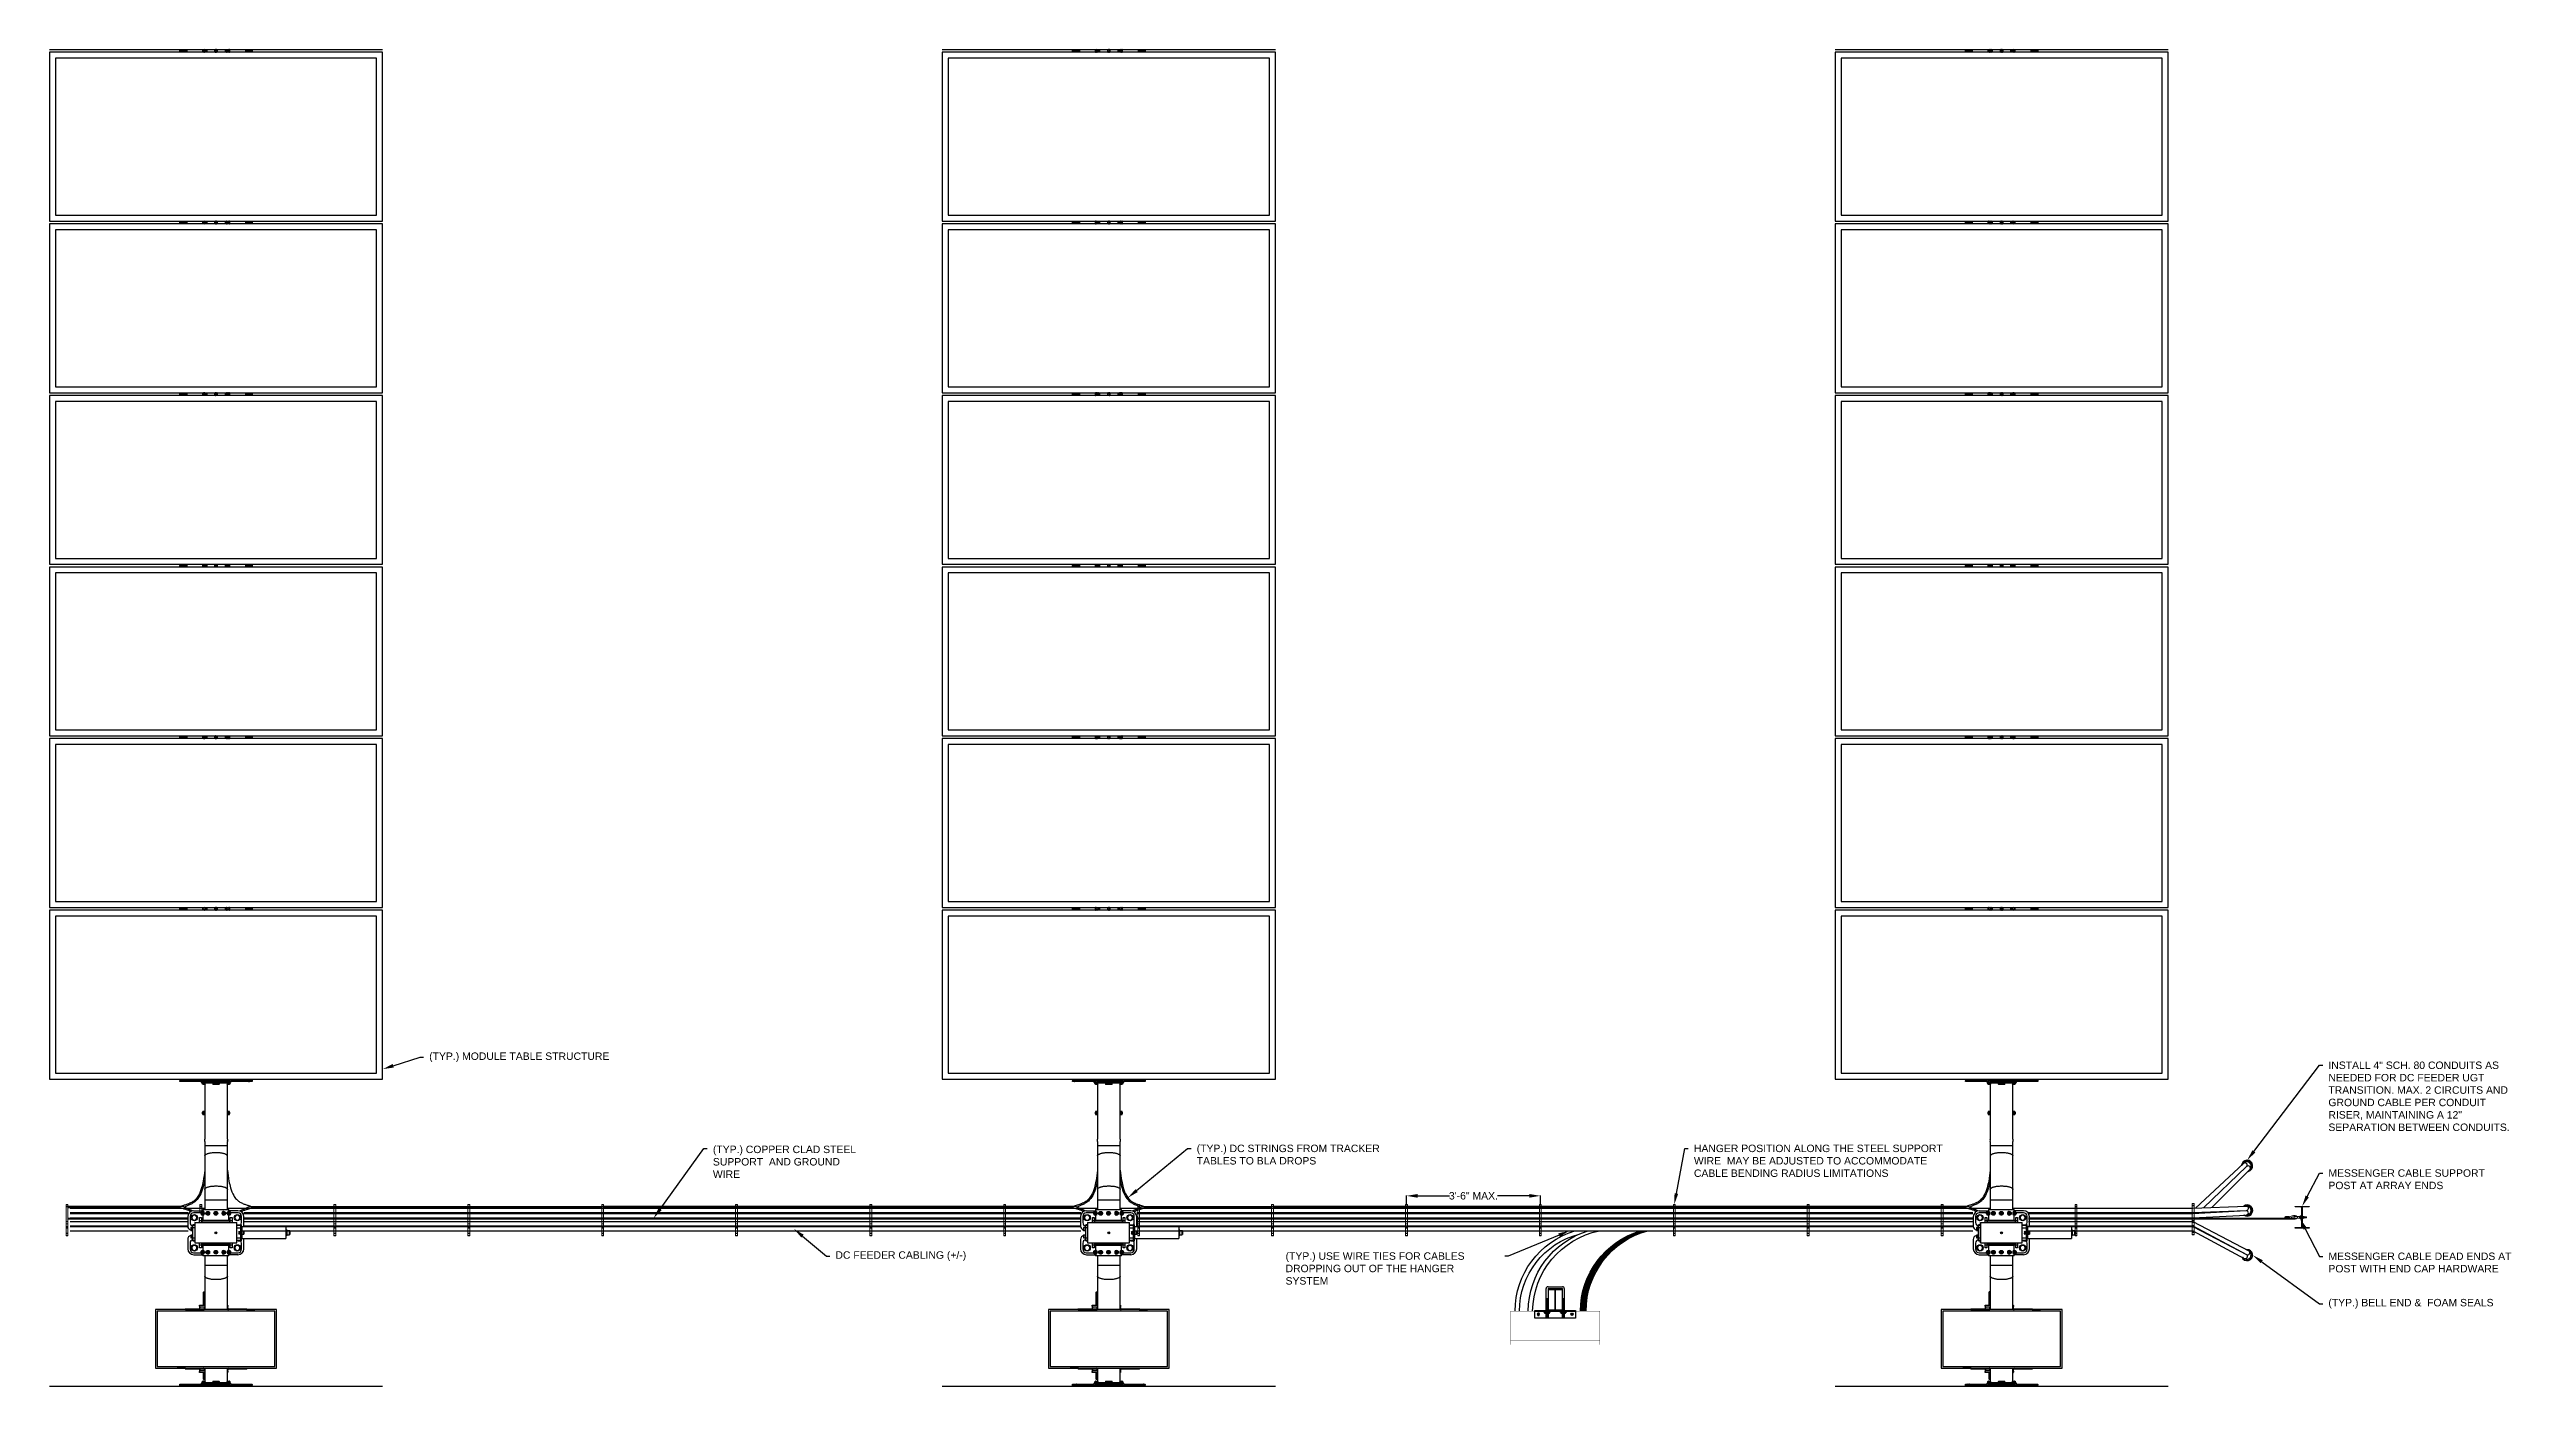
# Model space of a CAD drawing. Header units: inches. Extents: x -1851 to 6314, y -1304 to 4687.
# Drawn here: x -1851 to -1185, y 588 to 948 of the extents above; entities that cross this region are included whole.
import ezdxf
from ezdxf import colors
from ezdxf.entities.mleader import LeaderData, LeaderLine
from ezdxf.math import Vec2, Vec3

# ---------------------------------------------------------------- set-up
doc = ezdxf.new("R2010")
doc.units = ezdxf.units.IN
doc.header["$MEASUREMENT"] = 0
for name, color, linetype in [('DC FEEEDERS', 1, 'Continuous'), ('DC STRING CABLES', 30, 'Continuous'), ('E-ARRY-TABL', 9, 'Continuous'), ('E-COMB-BOX', 41, 'Continuous'), ('E-COND-PVC', 4, 'Continuous'), ('E-GRND', 3, 'Continuous'), ('G-ANNO-TEXT', 1, 'Continuous'), ('G-TEXT', 7, 'Continuous'), ('S-BOLT', 93, 'Continuous'), ('S-STEL-ANGL', 3, 'Continuous'), ('WIRE MANAGEMENT', 4, 'Continuous')]:
    doc.layers.add(name, color=color, linetype=linetype)
doc.styles.add('NEI-A', font='arial.ttf')
doc.dimstyles.new('NEI-A', dxfattribs={"dimtxt": 0.1, "dimasz": 0.125, "dimexe": 0.0625, "dimexo": 0.0625, "dimgap": 0.0625, "dimtad": 0, "dimtih": 1, "dimtoh": 1, "dimdec": 4, "dimzin": 3, "dimdsep": 46, "dimlunit": 4, "dimtxsty": 'NEI-A', "dimcen": 0, "dimadec": 0, "dimazin": 0, "dimtfac": 0.75, "dimtdec": 4, "dimtofl": 0, "dimtmove": 0, "dimatfit": 3, "dimfxl": 1, "dimfrac": 1, "dimtolj": 1, "dimtzin": 0, "dimarcsym": 0})

msp = doc.modelspace()

# ---------------------------------------------------------------- blocks, each defined once
blk = doc.blocks.new('BracketAngle_BottomView')
for p, q in [((81.54, 214.54), (70.54, 214.54)), ((72.41, 214.54), (72.41, 214.4)), ((74.41, 214.54), (74.41, 214.4)), ((77.66, 214.54), (77.66, 214.4)), ((79.66, 214.54), (79.66, 214.4))]:
    blk.add_line(p, q)
for points in [[(70.54, 216.4), (81.54, 216.4), (81.54, 214.4), (70.54, 214.4)], [(71.7, 215.68), (71.85, 215.4), (71.7, 215.13), (71.38, 215.13), (71.22, 215.4), (71.38, 215.68)], [(80.38, 215.68), (80.22, 215.4), (80.38, 215.13), (80.7, 215.13), (80.85, 215.4), (80.7, 215.68)]]:
    blk.add_lwpolyline(points, close=True)
for centre in [(71.54, 215.4), (80.54, 215.4)]:
    blk.add_circle(centre, 0.2)
blk = doc.blocks.new('*D10')
at = {"layer": 'Defpoints', "color": 0, "transparency": 16777216}
for p in [(-1449.85, 639.45), (-1485.85, 637.13), (-1449.85, 637.13)]:
    blk.add_point(p, dxfattribs=at)
at = {"layer": 'G-ANNO-TEXT', "color": 0, "lineweight": -2, "transparency": 16777216}
for p, q in [((-1485.85, 637.19), (-1485.85, 639.52)), ((-1482.85, 639.45), (-1474.32, 639.45)), ((-1452.85, 639.45), (-1461.38, 639.45)), ((-1449.85, 637.19), (-1449.85, 639.52))]:
    blk.add_line(p, q, dxfattribs=at)
at = {"layer": 'G-ANNO-TEXT', "color": 0, "transparency": 16777216}
for points in [[(-1482.85, 639.95), (-1482.85, 638.95), (-1485.85, 639.45)], [(-1452.85, 639.95), (-1452.85, 638.95), (-1449.85, 639.45)]]:
    blk.add_solid(points, dxfattribs=at)
at = {"layer": 'G-ANNO-TEXT', "color": 0, "transparency": 16777216, "insert": (-1467.85, 639.45), "char_height": 2, "attachment_point": 5, "style": 'NEI-A'}
blk.add_mtext('\\A1;3\'-6" MAX.', dxfattribs=at)

# ---------------------------------------------------------------- dimensions: what is measured, and where the dimension line sits
at = {"layer": 'G-ANNO-TEXT'}
dim = msp.add_linear_dim(base=(-1449.85172, 639.45287, 0.11854), p1=(-1485.85172, 637.13195, 0.11854), p2=(-1449.85172, 637.13195, 0.11854), text='3\'-6" MAX.', dimstyle='NEI-A', override={"dimtxt": 2, "dimasz": 3}, dxfattribs=at)
dim.commit()
dim.dimension.update_dxf_attribs({"geometry": '*D10', "text_midpoint": (-1467.85172, 639.45287, 0.11854)})

# ---------------------------------------------------------------- linework, layer by layer
at = {"layer": 'DC FEEEDERS'}
for points in [[(-1845.10323, 636.10711), (-1808.90427, 636.10711)], [(-1845.10323, 634.94711), (-1813.39505, 634.94711)], [(-1845.10323, 634.72517), (-1813.39505, 634.72517)], [(-1845.10323, 633.56517), (-1813.39505, 633.56517)], [(-1845.10323, 632.58777), (-1813.39505, 632.58777)], [(-1558.37762, 633.56517), (-1333.60997, 633.56517)], [(-1322.81593, 636.10711), (-1274.42418, 636.10711)], [(-1318.59254, 634.94711), (-1274.42418, 634.94711)], [(-1318.59254, 634.72517), (-1274.42418, 634.72517)], [(-1318.59254, 633.56517), (-1274.42418, 633.56517)], [(-1318.59254, 632.58777), (-1274.42418, 632.58777)], [(-1274.42418, 636.10711), (-1260.04756, 636.67435)], [(-1274.42418, 634.94711), (-1260.06974, 635.48568)], [(-1274.42418, 634.72517), (-1260.06974, 635.48568)], [(-1274.42418, 633.56517), (-1260.11146, 634.29806)], [(-1845.10323, 631.42777), (-1813.39505, 631.42777)], [(-1845.10323, 631.20583), (-1813.39505, 631.20583)], [(-1845.10323, 630.04583), (-1813.39505, 630.04583)], [(-1318.59254, 631.42777), (-1274.42418, 631.42777)], [(-1318.59254, 631.20583), (-1274.42418, 631.20583)], [(-1318.59254, 630.04583), (-1274.42418, 630.04583)]]:
    msp.add_lwpolyline(points, dxfattribs=at)
for centre, start, end in [((-1260.11146, 634.8926), 265.97624128, 85.97624128), ((-1260.06974, 636.08022), 267.8618042, 87.8618042)]:
    msp.add_arc(centre, 0.59454, start, end, dxfattribs=at)
at = {"layer": 'DC STRING CABLES', "flags": 128}
for points in [[(-1814.7544, 636.58143), (-1845.68541, 636.58143)], [(-1815.43055, 636.24897), (-1845.68541, 636.24897)], [(-1796.96579, 636.58143), (-1702.18541, 636.58143)], [(-1796.28964, 636.24897), (-1702.18541, 636.24897)]]:
    msp.add_lwpolyline(points, dxfattribs=at)
for points in [[(-1438.71316, 608.44596, -0.329466328), (-1422.66273, 630.04583, -0.329466328)], [(-1438.51316, 608.44546, -0.338048409), (-1421.93851, 630.04583, -0.329466328)], [(-1438.21666, 608.44596, -0.329466328), (-1422.16623, 630.04583, -0.329466328)], [(-1438.01666, 608.44546, -0.338048409), (-1421.44201, 630.04583, -0.329466328)], [(-1437.77336, 608.44596, -0.329466328), (-1421.72293, 630.04583, -0.329466328)], [(-1437.57336, 608.44546, -0.338048409), (-1420.99871, 630.04583, -0.329466328)]]:
    msp.add_lwpolyline(points, format="xyb", dxfattribs=at)
at = {"layer": 'DC STRING CABLES'}
for points, knots in [([(-1808.90427, 646.36494), (-1809.00508, 645.40175), (-1809.14003, 644.41813), (-1809.44169, 642.80082), (-1809.57514, 642.1825), (-1809.95928, 640.85915), (-1810.22609, 640.15909), (-1810.80142, 639.17687), (-1811.03903, 638.84749), (-1811.54377, 638.31202), (-1811.79892, 638.09523), (-1812.34346, 637.72799), (-1812.63235, 637.57453), (-1813.09532, 637.37156), (-1813.26291, 637.30614), (-1813.43291, 637.24635), (-1813.48344, 637.22858), (-1813.53418, 637.21131), (-1813.58491, 637.19404), (-1813.85924, 637.10066), (-1814.13356, 637.00727), (-1814.40788, 636.91389), (-1814.73343, 636.80307), (-1815.05897, 636.69225), (-1815.38452, 636.58143)], [5.154575207, 5.154575207, 5.154575207, 5.154575207, 7.989937949, 7.989937949, 9.676580557, 9.676580557, 11.685861249, 11.685861249, 12.799638079, 12.799638079, 13.7036105, 13.7036105, 14.60758292, 14.60758292, 15.10582563, 15.10582563, 15.10582563, 15.25390059, 15.25390059, 15.25390059, 16.054478104, 16.054478104, 16.054478104, 17.004551021, 17.004551021, 17.004551021, 17.004551021]), ([(-1802.81593, 646.36494), (-1802.71511, 645.40175), (-1802.58016, 644.41813), (-1802.2785, 642.80082), (-1802.14506, 642.1825), (-1801.76092, 640.85915), (-1801.4941, 640.15909), (-1800.91878, 639.17687), (-1800.68117, 638.84749), (-1800.17642, 638.31202), (-1799.92127, 638.09523), (-1799.37673, 637.72799), (-1799.08784, 637.57453), (-1798.62487, 637.37156), (-1798.45729, 637.30614), (-1798.28728, 637.24635), (-1798.23676, 637.22858), (-1798.18602, 637.21131), (-1798.13528, 637.19404), (-1797.86096, 637.10066), (-1797.58664, 637.00727), (-1797.31231, 636.91389), (-1796.98677, 636.80307), (-1796.66122, 636.69225), (-1796.33567, 636.58143)], [5.154575207, 5.154575207, 5.154575207, 5.154575207, 7.989937949, 7.989937949, 9.676580557, 9.676580557, 11.685861249, 11.685861249, 12.799638079, 12.799638079, 13.7036105, 13.7036105, 14.60758292, 14.60758292, 15.10582563, 15.10582563, 15.10582563, 15.25390059, 15.25390059, 15.25390059, 16.054478104, 16.054478104, 16.054478104, 17.004551021, 17.004551021, 17.004551021, 17.004551021]), ([(-1568.90427, 646.36494), (-1569.00508, 645.40175), (-1569.14003, 644.41813), (-1569.44169, 642.80082), (-1569.57514, 642.1825), (-1569.95928, 640.85915), (-1570.22609, 640.15909), (-1570.80142, 639.17687), (-1571.03903, 638.84749), (-1571.54377, 638.31202), (-1571.79892, 638.09523), (-1572.34346, 637.72799), (-1572.63235, 637.57453), (-1573.09532, 637.37156), (-1573.26291, 637.30614), (-1573.43291, 637.24635), (-1573.48344, 637.22858), (-1573.53418, 637.21131), (-1573.58491, 637.19404), (-1573.85924, 637.10066), (-1574.13356, 637.00727), (-1574.40788, 636.91389), (-1574.73343, 636.80307), (-1575.05897, 636.69225), (-1575.38452, 636.58143)], [5.154575207, 5.154575207, 5.154575207, 5.154575207, 7.989937949, 7.989937949, 9.676580557, 9.676580557, 11.685861249, 11.685861249, 12.799638079, 12.799638079, 13.7036105, 13.7036105, 14.60758292, 14.60758292, 15.10582563, 15.10582563, 15.10582563, 15.25390059, 15.25390059, 15.25390059, 16.054478104, 16.054478104, 16.054478104, 17.004551021, 17.004551021, 17.004551021, 17.004551021]), ([(-1328.90427, 646.36494), (-1329.00508, 645.40175), (-1329.14003, 644.41813), (-1329.44169, 642.80082), (-1329.57514, 642.1825), (-1329.95928, 640.85915), (-1330.22609, 640.15909), (-1330.80142, 639.17687), (-1331.03903, 638.84749), (-1331.54377, 638.31202), (-1331.79892, 638.09523), (-1332.34346, 637.72799), (-1332.63235, 637.57453), (-1333.09532, 637.37156), (-1333.26291, 637.30614), (-1333.43291, 637.24635), (-1333.48344, 637.22858), (-1333.53418, 637.21131), (-1333.58491, 637.19404), (-1333.85924, 637.10066), (-1334.13356, 637.00727), (-1334.40788, 636.91389), (-1334.73343, 636.80307), (-1335.05897, 636.69225), (-1335.38452, 636.58143)], [5.154575207, 5.154575207, 5.154575207, 5.154575207, 7.989937949, 7.989937949, 9.676580557, 9.676580557, 11.685861249, 11.685861249, 12.799638079, 12.799638079, 13.7036105, 13.7036105, 14.60758292, 14.60758292, 15.10582563, 15.10582563, 15.10582563, 15.25390059, 15.25390059, 15.25390059, 16.054478104, 16.054478104, 16.054478104, 17.004551021, 17.004551021, 17.004551021, 17.004551021]), ([(-1808.90427, 643.89398), (-1808.93513, 643.71212), (-1808.96763, 643.52929), (-1809.11201, 642.7549), (-1809.24267, 642.14567), (-1809.61127, 640.85447), (-1809.86096, 640.17348), (-1810.4115, 639.16567), (-1810.65135, 638.80608), (-1811.19637, 638.17856), (-1811.49761, 637.90562), (-1812.06291, 637.51142), (-1812.3109, 637.36973), (-1812.56502, 637.24635), (-1812.63706, 637.21138), (-1812.70959, 637.17787), (-1812.78213, 637.14436), (-1812.94844, 637.06754), (-1813.11474, 636.99072), (-1813.28105, 636.91389), (-1813.52096, 636.80307), (-1813.76086, 636.69225), (-1814.00076, 636.58143), (-1814.12637, 636.52341), (-1814.25198, 636.46539), (-1814.37758, 636.40736)], [7.478772782, 7.478772782, 7.478772782, 7.478772782, 7.987774697, 7.987774697, 9.622773206, 9.622773206, 11.503334956, 11.503334956, 12.622333679, 12.622333679, 13.6409475, 13.6409475, 14.383007498, 14.383007498, 14.383007498, 14.593377777, 14.593377777, 14.593377777, 15.075719626, 15.075719626, 15.075719626, 15.771511206, 15.771511206, 15.771511206, 16.135804416, 16.135804416, 16.135804416, 16.135804416]), ([(-1568.90427, 643.89398), (-1568.93513, 643.71212), (-1568.96763, 643.52929), (-1569.11201, 642.7549), (-1569.24267, 642.14567), (-1569.61127, 640.85447), (-1569.86096, 640.17348), (-1570.4115, 639.16567), (-1570.65135, 638.80608), (-1571.19637, 638.17856), (-1571.49761, 637.90562), (-1572.06291, 637.51142), (-1572.3109, 637.36973), (-1572.56502, 637.24635), (-1572.63706, 637.21138), (-1572.70959, 637.17787), (-1572.78213, 637.14436), (-1572.94844, 637.06754), (-1573.11474, 636.99072), (-1573.28105, 636.91389), (-1573.52096, 636.80307), (-1573.76086, 636.69225), (-1574.00076, 636.58143), (-1574.12637, 636.52341), (-1574.25198, 636.46539), (-1574.37758, 636.40736)], [7.478772782, 7.478772782, 7.478772782, 7.478772782, 7.987774697, 7.987774697, 9.622773206, 9.622773206, 11.503334956, 11.503334956, 12.622333679, 12.622333679, 13.6409475, 13.6409475, 14.383007498, 14.383007498, 14.383007498, 14.593377777, 14.593377777, 14.593377777, 15.075719626, 15.075719626, 15.075719626, 15.771511206, 15.771511206, 15.771511206, 16.135804416, 16.135804416, 16.135804416, 16.135804416]), ([(-1328.90427, 643.89398), (-1328.93513, 643.71212), (-1328.96763, 643.52929), (-1329.11201, 642.7549), (-1329.24267, 642.14567), (-1329.61127, 640.85447), (-1329.86096, 640.17348), (-1330.4115, 639.16567), (-1330.65135, 638.80608), (-1331.19637, 638.17856), (-1331.49761, 637.90562), (-1332.06291, 637.51142), (-1332.3109, 637.36973), (-1332.56502, 637.24635), (-1332.63706, 637.21138), (-1332.70959, 637.17787), (-1332.78213, 637.14436), (-1332.94844, 637.06754), (-1333.11474, 636.99072), (-1333.28105, 636.91389), (-1333.52096, 636.80307), (-1333.76086, 636.69225), (-1334.00076, 636.58143), (-1334.12637, 636.52341), (-1334.25198, 636.46539), (-1334.37758, 636.40736)], [7.478772782, 7.478772782, 7.478772782, 7.478772782, 7.987774697, 7.987774697, 9.622773206, 9.622773206, 11.503334956, 11.503334956, 12.622333679, 12.622333679, 13.6409475, 13.6409475, 14.383007498, 14.383007498, 14.383007498, 14.593377777, 14.593377777, 14.593377777, 15.075719626, 15.075719626, 15.075719626, 15.771511206, 15.771511206, 15.771511206, 16.135804416, 16.135804416, 16.135804416, 16.135804416]), ([(-1812.63522, 635.23209), (-1812.73251, 635.28111), (-1812.83113, 635.32734), (-1813.09532, 635.44316), (-1813.26291, 635.50858), (-1813.43291, 635.56837), (-1813.48344, 635.58614), (-1813.53418, 635.60341), (-1813.58491, 635.62069), (-1813.85924, 635.71407), (-1814.13356, 635.80745), (-1814.40788, 635.90083), (-1814.73343, 636.01166), (-1815.05897, 636.12248), (-1815.38452, 636.2333), (-1815.39986, 636.23852), (-1815.41521, 636.24374), (-1815.43055, 636.24897)], [14.305656609, 14.305656609, 14.305656609, 14.305656609, 14.60758292, 14.60758292, 15.10582563, 15.10582563, 15.10582563, 15.25390059, 15.25390059, 15.25390059, 16.054478104, 16.054478104, 16.054478104, 17.004551021, 17.004551021, 17.004551021, 17.049330941, 17.049330941, 17.049330941, 17.049330941]), ([(-1812.21938, 635.38635), (-1812.33307, 635.45127), (-1812.4484, 635.51175), (-1812.56502, 635.56837), (-1812.63706, 635.60335), (-1812.70959, 635.63686), (-1812.78213, 635.67036), (-1812.94844, 635.74719), (-1813.11474, 635.82401), (-1813.28105, 635.90083), (-1813.52096, 636.01166), (-1813.76086, 636.12248), (-1814.00076, 636.2333), (-1814.24067, 636.34412), (-1814.48057, 636.45494), (-1814.72048, 636.56576), (-1814.73178, 636.57098), (-1814.74309, 636.57621), (-1814.7544, 636.58143)], [14.042461186, 14.042461186, 14.042461186, 14.042461186, 14.383007498, 14.383007498, 14.383007498, 14.593377777, 14.593377777, 14.593377777, 15.075719626, 15.075719626, 15.075719626, 15.771511206, 15.771511206, 15.771511206, 16.467302785, 16.467302785, 16.467302785, 16.500097627, 16.500097627, 16.500097627, 16.500097627]), ([(-1799.50082, 635.38635), (-1799.38713, 635.45127), (-1799.2718, 635.51175), (-1799.15518, 635.56837), (-1799.08313, 635.60335), (-1799.0106, 635.63686), (-1798.93806, 635.67036), (-1798.77176, 635.74719), (-1798.60545, 635.82401), (-1798.43914, 635.90083), (-1798.19924, 636.01166), (-1797.95933, 636.12248), (-1797.71943, 636.2333), (-1797.47952, 636.34412), (-1797.23962, 636.45494), (-1796.99972, 636.56576), (-1796.98841, 636.57098), (-1796.9771, 636.57621), (-1796.96579, 636.58143)], [14.042461186, 14.042461186, 14.042461186, 14.042461186, 14.383007498, 14.383007498, 14.383007498, 14.593377777, 14.593377777, 14.593377777, 15.075719626, 15.075719626, 15.075719626, 15.771511206, 15.771511206, 15.771511206, 16.467302785, 16.467302785, 16.467302785, 16.500097627, 16.500097627, 16.500097627, 16.500097627]), ([(-1799.08497, 635.23209), (-1798.98768, 635.28111), (-1798.88906, 635.32734), (-1798.62487, 635.44316), (-1798.45729, 635.50858), (-1798.28728, 635.56837), (-1798.23676, 635.58614), (-1798.18602, 635.60341), (-1798.13528, 635.62069), (-1797.86096, 635.71407), (-1797.58664, 635.80745), (-1797.31231, 635.90083), (-1796.98677, 636.01166), (-1796.66122, 636.12248), (-1796.33567, 636.2333), (-1796.32033, 636.23852), (-1796.30498, 636.24374), (-1796.28964, 636.24897)], [14.305656609, 14.305656609, 14.305656609, 14.305656609, 14.60758292, 14.60758292, 15.10582563, 15.10582563, 15.10582563, 15.25390059, 15.25390059, 15.25390059, 16.054478104, 16.054478104, 16.054478104, 17.004551021, 17.004551021, 17.004551021, 17.049330941, 17.049330941, 17.049330941, 17.049330941]), ([(-1572.63522, 635.23209), (-1572.73251, 635.28111), (-1572.83113, 635.32734), (-1573.09532, 635.44316), (-1573.26291, 635.50858), (-1573.43291, 635.56837), (-1573.48344, 635.58614), (-1573.53418, 635.60341), (-1573.58491, 635.62069), (-1573.85924, 635.71407), (-1574.13356, 635.80745), (-1574.40788, 635.90083), (-1574.73343, 636.01166), (-1575.05897, 636.12248), (-1575.38452, 636.2333), (-1575.39986, 636.23852), (-1575.41521, 636.24374), (-1575.43055, 636.24897)], [14.305656609, 14.305656609, 14.305656609, 14.305656609, 14.60758292, 14.60758292, 15.10582563, 15.10582563, 15.10582563, 15.25390059, 15.25390059, 15.25390059, 16.054478104, 16.054478104, 16.054478104, 17.004551021, 17.004551021, 17.004551021, 17.049330941, 17.049330941, 17.049330941, 17.049330941]), ([(-1572.21938, 635.38635), (-1572.33307, 635.45127), (-1572.4484, 635.51175), (-1572.56502, 635.56837), (-1572.63706, 635.60335), (-1572.70959, 635.63686), (-1572.78213, 635.67036), (-1572.94844, 635.74719), (-1573.11474, 635.82401), (-1573.28105, 635.90083), (-1573.52096, 636.01166), (-1573.76086, 636.12248), (-1574.00076, 636.2333), (-1574.24067, 636.34412), (-1574.48057, 636.45494), (-1574.72048, 636.56576), (-1574.73178, 636.57098), (-1574.74309, 636.57621), (-1574.7544, 636.58143)], [14.042461186, 14.042461186, 14.042461186, 14.042461186, 14.383007498, 14.383007498, 14.383007498, 14.593377777, 14.593377777, 14.593377777, 15.075719626, 15.075719626, 15.075719626, 15.771511206, 15.771511206, 15.771511206, 16.467302785, 16.467302785, 16.467302785, 16.500097627, 16.500097627, 16.500097627, 16.500097627]), ([(-1332.63522, 635.23209), (-1332.73251, 635.28111), (-1332.83113, 635.32734), (-1333.09532, 635.44316), (-1333.26291, 635.50858), (-1333.43291, 635.56837), (-1333.48344, 635.58614), (-1333.53418, 635.60341), (-1333.58491, 635.62069), (-1333.85924, 635.71407), (-1334.13356, 635.80745), (-1334.40788, 635.90083), (-1334.73343, 636.01166), (-1335.05897, 636.12248), (-1335.38452, 636.2333), (-1335.39986, 636.23852), (-1335.41521, 636.24374), (-1335.43055, 636.24897)], [14.305656609, 14.305656609, 14.305656609, 14.305656609, 14.60758292, 14.60758292, 15.10582563, 15.10582563, 15.10582563, 15.25390059, 15.25390059, 15.25390059, 16.054478104, 16.054478104, 16.054478104, 17.004551021, 17.004551021, 17.004551021, 17.049330941, 17.049330941, 17.049330941, 17.049330941]), ([(-1332.21938, 635.38635), (-1332.33307, 635.45127), (-1332.4484, 635.51175), (-1332.56502, 635.56837), (-1332.63706, 635.60335), (-1332.70959, 635.63686), (-1332.78213, 635.67036), (-1332.94844, 635.74719), (-1333.11474, 635.82401), (-1333.28105, 635.90083), (-1333.52096, 636.01166), (-1333.76086, 636.12248), (-1334.00076, 636.2333), (-1334.24067, 636.34412), (-1334.48057, 636.45494), (-1334.72048, 636.56576), (-1334.73178, 636.57098), (-1334.74309, 636.57621), (-1334.7544, 636.58143)], [14.042461186, 14.042461186, 14.042461186, 14.042461186, 14.383007498, 14.383007498, 14.383007498, 14.593377777, 14.593377777, 14.593377777, 15.075719626, 15.075719626, 15.075719626, 15.771511206, 15.771511206, 15.771511206, 16.467302785, 16.467302785, 16.467302785, 16.500097627, 16.500097627, 16.500097627, 16.500097627])]:
    msp.add_open_spline(points, degree=3, knots=knots, dxfattribs=at)
at = {"layer": 'E-ARRY-TABL'}
for p, q in [((-1850.63001, 947.70864), (-1761.09018, 947.70864)), ((-1850.63001, 947.70864), (-1761.09018, 947.70864)), ((-1761.09018, 946.97621), (-1850.63001, 946.97621)), ((-1761.09018, 946.97621), (-1850.63001, 946.97621)), ((-1850.63001, 946.97621), (-1850.63001, 901.56542)), ((-1815.58771, 947.62901), (-1815.00166, 947.70864)), ((-1815.58771, 947.62901), (-1815.00166, 947.70864)), ((-1815.00094, 946.97621), (-1815.58771, 947.05584)), ((-1815.00094, 946.97621), (-1815.58771, 947.05584)), ((-1809.39852, 947.70067), (-1809.38976, 947.70864)), ((-1809.39852, 947.70067), (-1809.38976, 947.70864)), ((-1809.02384, 947.70864), (-1808.89526, 947.63403)), ((-1809.02384, 947.70864), (-1808.89526, 947.63403)), ((-1808.88596, 947.70864), (-1808.85999, 947.6948)), ((-1808.88596, 947.70864), (-1808.85999, 947.6948)), ((-1808.73045, 946.98418), (-1808.73921, 946.97621)), ((-1808.73045, 946.98418), (-1808.73921, 946.97621)), ((-1802.98737, 947.70287), (-1802.98098, 947.70864)), ((-1802.98737, 947.70287), (-1802.98098, 947.70864)), ((-1802.83424, 946.97621), (-1802.86252, 946.99141)), ((-1802.83424, 946.97621), (-1802.86252, 946.99141)), ((-1802.69831, 946.97621), (-1802.82685, 947.05195)), ((-1802.69831, 946.97621), (-1802.82685, 947.05195)), ((-1802.32405, 946.98198), (-1802.33043, 946.97621)), ((-1802.32405, 946.98198), (-1802.33043, 946.97621)), ((-1796.13248, 947.05584), (-1796.71926, 946.97621)), ((-1796.13248, 947.05584), (-1796.71926, 946.97621)), ((-1796.71853, 947.70864), (-1796.13248, 947.62901)), ((-1796.71853, 947.70864), (-1796.13248, 947.62901)), ((-1761.09018, 901.56542), (-1761.09018, 946.97621)), ((-1610.63001, 947.70864), (-1521.09018, 947.70864)), ((-1610.63001, 947.70864), (-1521.09018, 947.70864)), ((-1521.09018, 946.97621), (-1610.63001, 946.97621)), ((-1521.09018, 946.97621), (-1610.63001, 946.97621)), ((-1610.63001, 946.97621), (-1610.63001, 901.56542)), ((-1575.58771, 947.62901), (-1575.00166, 947.70864)), ((-1575.58771, 947.62901), (-1575.00166, 947.70864)), ((-1575.00094, 946.97621), (-1575.58771, 947.05584)), ((-1575.00094, 946.97621), (-1575.58771, 947.05584)), ((-1569.39852, 947.70067), (-1569.38976, 947.70864)), ((-1569.39852, 947.70067), (-1569.38976, 947.70864)), ((-1569.02384, 947.70864), (-1568.89526, 947.63403)), ((-1569.02384, 947.70864), (-1568.89526, 947.63403)), ((-1568.88596, 947.70864), (-1568.85999, 947.6948)), ((-1568.88596, 947.70864), (-1568.85999, 947.6948)), ((-1568.73045, 946.98418), (-1568.73921, 946.97621)), ((-1568.73045, 946.98418), (-1568.73921, 946.97621)), ((-1562.98737, 947.70287), (-1562.98098, 947.70864)), ((-1562.98737, 947.70287), (-1562.98098, 947.70864)), ((-1562.83424, 946.97621), (-1562.86252, 946.99141)), ((-1562.83424, 946.97621), (-1562.86252, 946.99141)), ((-1562.69831, 946.97621), (-1562.82685, 947.05195)), ((-1562.69831, 946.97621), (-1562.82685, 947.05195)), ((-1562.32405, 946.98198), (-1562.33043, 946.97621)), ((-1562.32405, 946.98198), (-1562.33043, 946.97621)), ((-1556.13248, 947.05584), (-1556.71926, 946.97621)), ((-1556.13248, 947.05584), (-1556.71926, 946.97621)), ((-1556.71853, 947.70864), (-1556.13248, 947.62901)), ((-1556.71853, 947.70864), (-1556.13248, 947.62901)), ((-1521.09018, 901.56542), (-1521.09018, 946.97621)), ((-1370.63001, 947.70864), (-1281.09018, 947.70864)), ((-1370.63001, 947.70864), (-1281.09018, 947.70864)), ((-1281.09018, 946.97621), (-1370.63001, 946.97621)), ((-1281.09018, 946.97621), (-1370.63001, 946.97621)), ((-1370.63001, 946.97621), (-1370.63001, 901.56542)), ((-1335.58771, 947.62901), (-1335.00166, 947.70864)), ((-1335.58771, 947.62901), (-1335.00166, 947.70864)), ((-1335.00094, 946.97621), (-1335.58771, 947.05584)), ((-1335.00094, 946.97621), (-1335.58771, 947.05584)), ((-1329.39852, 947.70067), (-1329.38976, 947.70864)), ((-1329.39852, 947.70067), (-1329.38976, 947.70864)), ((-1329.02384, 947.70864), (-1328.89526, 947.63403)), ((-1329.02384, 947.70864), (-1328.89526, 947.63403)), ((-1328.88596, 947.70864), (-1328.85999, 947.6948)), ((-1328.88596, 947.70864), (-1328.85999, 947.6948)), ((-1328.73045, 946.98418), (-1328.73921, 946.97621)), ((-1328.73045, 946.98418), (-1328.73921, 946.97621)), ((-1322.98737, 947.70287), (-1322.98098, 947.70864)), ((-1322.98737, 947.70287), (-1322.98098, 947.70864)), ((-1322.83424, 946.97621), (-1322.86252, 946.99141)), ((-1322.83424, 946.97621), (-1322.86252, 946.99141)), ((-1322.69831, 946.97621), (-1322.82685, 947.05195)), ((-1322.69831, 946.97621), (-1322.82685, 947.05195)), ((-1322.32405, 946.98198), (-1322.33043, 946.97621)), ((-1322.32405, 946.98198), (-1322.33043, 946.97621)), ((-1316.13248, 947.05584), (-1316.71926, 946.97621)), ((-1316.13248, 947.05584), (-1316.71926, 946.97621)), ((-1316.71853, 947.70864), (-1316.13248, 947.62901)), ((-1316.71853, 947.70864), (-1316.13248, 947.62901)), ((-1281.09018, 901.56542), (-1281.09018, 946.97621)), ((-1762.69238, 945.37401), (-1849.02781, 945.37401)), ((-1762.69238, 945.37401), (-1849.02781, 945.37401)), ((-1849.02781, 945.37401), (-1849.02781, 903.16761)), ((-1762.69238, 903.16761), (-1762.69238, 945.37401)), ((-1522.69238, 945.37401), (-1609.02781, 945.37401)), ((-1522.69238, 945.37401), (-1609.02781, 945.37401)), ((-1609.02781, 945.37401), (-1609.02781, 903.16761)), ((-1522.69238, 903.16761), (-1522.69238, 945.37401)), ((-1282.69238, 945.37401), (-1369.02781, 945.37401)), ((-1282.69238, 945.37401), (-1369.02781, 945.37401)), ((-1369.02781, 945.37401), (-1369.02781, 903.16761)), ((-1282.69238, 903.16761), (-1282.69238, 945.37401)), ((-1850.63001, 901.56542), (-1761.09018, 901.56542)), ((-1850.63001, 900.83299), (-1850.63001, 855.42219)), ((-1761.09018, 900.83299), (-1850.63001, 900.83299)), ((-1849.02781, 903.16761), (-1762.69238, 903.16761)), ((-1849.02781, 899.23079), (-1849.02781, 857.02439)), ((-1762.69238, 899.23079), (-1849.02781, 899.23079)), ((-1815.58771, 901.48579), (-1815.00166, 901.56542)), ((-1815.00094, 900.83299), (-1815.58771, 900.91261)), ((-1809.39852, 901.55744), (-1809.38976, 901.56542)), ((-1809.02384, 901.56542), (-1808.89526, 901.4908)), ((-1808.88596, 901.56542), (-1808.85999, 901.55158)), ((-1808.73045, 900.84096), (-1808.73921, 900.83299)), ((-1802.98737, 901.55965), (-1802.98098, 901.56542)), ((-1802.83424, 900.83299), (-1802.86252, 900.84818)), ((-1802.69831, 900.83299), (-1802.82685, 900.90872)), ((-1802.32405, 900.83876), (-1802.33043, 900.83299)), ((-1796.13248, 900.91261), (-1796.71926, 900.83299)), ((-1796.71853, 901.56542), (-1796.13248, 901.48579)), ((-1762.69238, 857.02439), (-1762.69238, 899.23079)), ((-1761.09018, 855.42219), (-1761.09018, 900.83299)), ((-1610.63001, 901.56542), (-1521.09018, 901.56542)), ((-1610.63001, 900.83299), (-1610.63001, 855.42219)), ((-1521.09018, 900.83299), (-1610.63001, 900.83299)), ((-1609.02781, 903.16761), (-1522.69238, 903.16761)), ((-1609.02781, 899.23079), (-1609.02781, 857.02439)), ((-1522.69238, 899.23079), (-1609.02781, 899.23079)), ((-1575.58771, 901.48579), (-1575.00166, 901.56542)), ((-1575.00094, 900.83299), (-1575.58771, 900.91261)), ((-1569.39852, 901.55744), (-1569.38976, 901.56542)), ((-1569.02384, 901.56542), (-1568.89526, 901.4908)), ((-1568.88596, 901.56542), (-1568.85999, 901.55158)), ((-1568.73045, 900.84096), (-1568.73921, 900.83299)), ((-1562.98737, 901.55965), (-1562.98098, 901.56542)), ((-1562.83424, 900.83299), (-1562.86252, 900.84818)), ((-1562.69831, 900.83299), (-1562.82685, 900.90872)), ((-1562.32405, 900.83876), (-1562.33043, 900.83299)), ((-1556.13248, 900.91261), (-1556.71926, 900.83299)), ((-1556.71853, 901.56542), (-1556.13248, 901.48579)), ((-1522.69238, 857.02439), (-1522.69238, 899.23079)), ((-1521.09018, 855.42219), (-1521.09018, 900.83299)), ((-1370.63001, 901.56542), (-1281.09018, 901.56542)), ((-1370.63001, 900.83299), (-1370.63001, 855.42219)), ((-1281.09018, 900.83299), (-1370.63001, 900.83299)), ((-1369.02781, 903.16761), (-1282.69238, 903.16761)), ((-1369.02781, 899.23079), (-1369.02781, 857.02439)), ((-1282.69238, 899.23079), (-1369.02781, 899.23079)), ((-1335.58771, 901.48579), (-1335.00166, 901.56542)), ((-1335.00094, 900.83299), (-1335.58771, 900.91261)), ((-1329.39852, 901.55744), (-1329.38976, 901.56542)), ((-1329.02384, 901.56542), (-1328.89526, 901.4908)), ((-1328.88596, 901.56542), (-1328.85999, 901.55158)), ((-1328.73045, 900.84096), (-1328.73921, 900.83299)), ((-1322.98737, 901.55965), (-1322.98098, 901.56542)), ((-1322.83424, 900.83299), (-1322.86252, 900.84818)), ((-1322.69831, 900.83299), (-1322.82685, 900.90872)), ((-1322.32405, 900.83876), (-1322.33043, 900.83299)), ((-1316.13248, 900.91261), (-1316.71926, 900.83299)), ((-1316.71853, 901.56542), (-1316.13248, 901.48579)), ((-1282.69238, 857.02439), (-1282.69238, 899.23079)), ((-1281.09018, 855.42219), (-1281.09018, 900.83299)), ((-1850.63001, 855.42219), (-1761.09018, 855.42219)), ((-1850.63001, 854.68976), (-1850.63001, 809.27897)), ((-1761.09018, 854.68976), (-1850.63001, 854.68976)), ((-1849.02781, 857.02439), (-1762.69238, 857.02439)), ((-1849.02781, 853.08757), (-1849.02781, 810.88117)), ((-1762.69238, 853.08757), (-1849.02781, 853.08757)), ((-1815.58771, 855.34257), (-1815.00166, 855.42219)), ((-1815.00094, 854.68976), (-1815.58771, 854.76939)), ((-1809.39852, 855.41422), (-1809.38976, 855.42219)), ((-1809.02384, 855.42219), (-1808.89526, 855.34758)), ((-1808.88596, 855.42219), (-1808.85999, 855.40836)), ((-1808.73045, 854.69774), (-1808.73921, 854.68976)), ((-1802.98737, 855.41642), (-1802.98098, 855.42219)), ((-1802.83424, 854.68976), (-1802.86252, 854.70496)), ((-1802.69831, 854.68976), (-1802.82685, 854.7655)), ((-1802.32405, 854.69554), (-1802.33043, 854.68976)), ((-1796.13248, 854.76939), (-1796.71926, 854.68976)), ((-1796.71853, 855.42219), (-1796.13248, 855.34257)), ((-1762.69238, 810.88117), (-1762.69238, 853.08757)), ((-1761.09018, 809.27897), (-1761.09018, 854.68976)), ((-1610.63001, 855.42219), (-1521.09018, 855.42219)), ((-1610.63001, 854.68976), (-1610.63001, 809.27897)), ((-1521.09018, 854.68976), (-1610.63001, 854.68976)), ((-1609.02781, 857.02439), (-1522.69238, 857.02439)), ((-1609.02781, 853.08757), (-1609.02781, 810.88117)), ((-1522.69238, 853.08757), (-1609.02781, 853.08757)), ((-1575.58771, 855.34257), (-1575.00166, 855.42219)), ((-1575.00094, 854.68976), (-1575.58771, 854.76939)), ((-1569.39852, 855.41422), (-1569.38976, 855.42219)), ((-1569.02384, 855.42219), (-1568.89526, 855.34758)), ((-1568.88596, 855.42219), (-1568.85999, 855.40836)), ((-1568.73045, 854.69774), (-1568.73921, 854.68976)), ((-1562.98737, 855.41642), (-1562.98098, 855.42219)), ((-1562.83424, 854.68976), (-1562.86252, 854.70496)), ((-1562.69831, 854.68976), (-1562.82685, 854.7655)), ((-1562.32405, 854.69554), (-1562.33043, 854.68976)), ((-1556.13248, 854.76939), (-1556.71926, 854.68976)), ((-1556.71853, 855.42219), (-1556.13248, 855.34257)), ((-1522.69238, 810.88117), (-1522.69238, 853.08757)), ((-1521.09018, 809.27897), (-1521.09018, 854.68976)), ((-1370.63001, 855.42219), (-1281.09018, 855.42219)), ((-1370.63001, 854.68976), (-1370.63001, 809.27897)), ((-1281.09018, 854.68976), (-1370.63001, 854.68976)), ((-1369.02781, 857.02439), (-1282.69238, 857.02439)), ((-1369.02781, 853.08757), (-1369.02781, 810.88117)), ((-1282.69238, 853.08757), (-1369.02781, 853.08757)), ((-1335.58771, 855.34257), (-1335.00166, 855.42219)), ((-1335.00094, 854.68976), (-1335.58771, 854.76939)), ((-1329.39852, 855.41422), (-1329.38976, 855.42219)), ((-1329.02384, 855.42219), (-1328.89526, 855.34758)), ((-1328.88596, 855.42219), (-1328.85999, 855.40836)), ((-1328.73045, 854.69774), (-1328.73921, 854.68976)), ((-1322.98737, 855.41642), (-1322.98098, 855.42219)), ((-1322.83424, 854.68976), (-1322.86252, 854.70496)), ((-1322.69831, 854.68976), (-1322.82685, 854.7655)), ((-1322.32405, 854.69554), (-1322.33043, 854.68976)), ((-1316.13248, 854.76939), (-1316.71926, 854.68976)), ((-1316.71853, 855.42219), (-1316.13248, 855.34257)), ((-1282.69238, 810.88117), (-1282.69238, 853.08757)), ((-1281.09018, 809.27897), (-1281.09018, 854.68976)), ((-1850.63001, 809.27897), (-1761.09018, 809.27897)), ((-1850.63001, 808.54654), (-1850.63001, 763.13575)), ((-1761.09018, 808.54654), (-1850.63001, 808.54654)), ((-1849.02781, 810.88117), (-1762.69238, 810.88117)), ((-1762.69238, 806.94434), (-1849.02781, 806.94434)), ((-1849.02781, 806.94434), (-1849.02781, 764.73794)), ((-1815.58771, 809.19934), (-1815.00166, 809.27897)), ((-1815.00094, 808.54654), (-1815.58771, 808.62617)), ((-1809.39852, 809.271), (-1809.38976, 809.27897)), ((-1809.02384, 809.27897), (-1808.89526, 809.20436)), ((-1808.88596, 809.27897), (-1808.85999, 809.26513)), ((-1808.73045, 808.55451), (-1808.73921, 808.54654)), ((-1802.98737, 809.2732), (-1802.98098, 809.27897)), ((-1802.83424, 808.54654), (-1802.86252, 808.56174)), ((-1802.69831, 808.54654), (-1802.82685, 808.62228)), ((-1802.32405, 808.55231), (-1802.33043, 808.54654)), ((-1796.13248, 808.62617), (-1796.71926, 808.54654)), ((-1796.71853, 809.27897), (-1796.13248, 809.19934)), ((-1762.69238, 764.73794), (-1762.69238, 806.94434)), ((-1761.09018, 763.13575), (-1761.09018, 808.54654)), ((-1610.63001, 809.27897), (-1521.09018, 809.27897)), ((-1610.63001, 808.54654), (-1610.63001, 763.13575)), ((-1521.09018, 808.54654), (-1610.63001, 808.54654)), ((-1609.02781, 810.88117), (-1522.69238, 810.88117)), ((-1522.69238, 806.94434), (-1609.02781, 806.94434)), ((-1609.02781, 806.94434), (-1609.02781, 764.73794)), ((-1575.58771, 809.19934), (-1575.00166, 809.27897)), ((-1575.00094, 808.54654), (-1575.58771, 808.62617)), ((-1569.39852, 809.271), (-1569.38976, 809.27897)), ((-1569.02384, 809.27897), (-1568.89526, 809.20436)), ((-1568.88596, 809.27897), (-1568.85999, 809.26513)), ((-1568.73045, 808.55451), (-1568.73921, 808.54654)), ((-1562.98737, 809.2732), (-1562.98098, 809.27897)), ((-1562.83424, 808.54654), (-1562.86252, 808.56174)), ((-1562.69831, 808.54654), (-1562.82685, 808.62228)), ((-1562.32405, 808.55231), (-1562.33043, 808.54654)), ((-1556.13248, 808.62617), (-1556.71926, 808.54654)), ((-1556.71853, 809.27897), (-1556.13248, 809.19934)), ((-1522.69238, 764.73794), (-1522.69238, 806.94434)), ((-1521.09018, 763.13575), (-1521.09018, 808.54654)), ((-1370.63001, 809.27897), (-1281.09018, 809.27897)), ((-1370.63001, 808.54654), (-1370.63001, 763.13575)), ((-1281.09018, 808.54654), (-1370.63001, 808.54654)), ((-1369.02781, 810.88117), (-1282.69238, 810.88117)), ((-1282.69238, 806.94434), (-1369.02781, 806.94434)), ((-1369.02781, 806.94434), (-1369.02781, 764.73794)), ((-1335.58771, 809.19934), (-1335.00166, 809.27897)), ((-1335.00094, 808.54654), (-1335.58771, 808.62617)), ((-1329.39852, 809.271), (-1329.38976, 809.27897)), ((-1329.02384, 809.27897), (-1328.89526, 809.20436)), ((-1328.88596, 809.27897), (-1328.85999, 809.26513)), ((-1328.73045, 808.55451), (-1328.73921, 808.54654)), ((-1322.98737, 809.2732), (-1322.98098, 809.27897)), ((-1322.83424, 808.54654), (-1322.86252, 808.56174)), ((-1322.69831, 808.54654), (-1322.82685, 808.62228)), ((-1322.32405, 808.55231), (-1322.33043, 808.54654)), ((-1316.13248, 808.62617), (-1316.71926, 808.54654)), ((-1316.71853, 809.27897), (-1316.13248, 809.19934)), ((-1282.69238, 764.73794), (-1282.69238, 806.94434)), ((-1281.09018, 763.13575), (-1281.09018, 808.54654)), ((-1850.63001, 763.13575), (-1761.09018, 763.13575)), ((-1761.09018, 762.40332), (-1850.63001, 762.40332)), ((-1850.63001, 762.40332), (-1850.63001, 716.99253)), ((-1849.02781, 764.73794), (-1762.69238, 764.73794)), ((-1849.02781, 760.80112), (-1849.02781, 718.59472)), ((-1762.69238, 760.80112), (-1849.02781, 760.80112)), ((-1815.58771, 763.05612), (-1815.00166, 763.13575)), ((-1815.00094, 762.40332), (-1815.58771, 762.48294)), ((-1809.39852, 763.12777), (-1809.38976, 763.13575)), ((-1809.02384, 763.13575), (-1808.89526, 763.06114)), ((-1808.88596, 763.13575), (-1808.85999, 763.12191)), ((-1808.73045, 762.41129), (-1808.73921, 762.40332)), ((-1802.98737, 763.12998), (-1802.98098, 763.13575)), ((-1802.83424, 762.40332), (-1802.86252, 762.41852)), ((-1802.69831, 762.40332), (-1802.82685, 762.47906)), ((-1802.32405, 762.40909), (-1802.33043, 762.40332)), ((-1796.13248, 762.48294), (-1796.71926, 762.40332)), ((-1796.71853, 763.13575), (-1796.13248, 763.05612)), ((-1762.69238, 718.59472), (-1762.69238, 760.80112)), ((-1761.09018, 716.99253), (-1761.09018, 762.40332)), ((-1610.63001, 763.13575), (-1521.09018, 763.13575)), ((-1521.09018, 762.40332), (-1610.63001, 762.40332)), ((-1610.63001, 762.40332), (-1610.63001, 716.99253)), ((-1609.02781, 764.73794), (-1522.69238, 764.73794)), ((-1609.02781, 760.80112), (-1609.02781, 718.59472)), ((-1522.69238, 760.80112), (-1609.02781, 760.80112)), ((-1575.58771, 763.05612), (-1575.00166, 763.13575)), ((-1575.00094, 762.40332), (-1575.58771, 762.48294)), ((-1569.39852, 763.12777), (-1569.38976, 763.13575)), ((-1569.02384, 763.13575), (-1568.89526, 763.06114)), ((-1568.88596, 763.13575), (-1568.85999, 763.12191)), ((-1568.73045, 762.41129), (-1568.73921, 762.40332)), ((-1562.98737, 763.12998), (-1562.98098, 763.13575)), ((-1562.83424, 762.40332), (-1562.86252, 762.41852)), ((-1562.69831, 762.40332), (-1562.82685, 762.47906)), ((-1562.32405, 762.40909), (-1562.33043, 762.40332)), ((-1556.13248, 762.48294), (-1556.71926, 762.40332)), ((-1556.71853, 763.13575), (-1556.13248, 763.05612)), ((-1522.69238, 718.59472), (-1522.69238, 760.80112)), ((-1521.09018, 716.99253), (-1521.09018, 762.40332)), ((-1370.63001, 763.13575), (-1281.09018, 763.13575)), ((-1281.09018, 762.40332), (-1370.63001, 762.40332)), ((-1370.63001, 762.40332), (-1370.63001, 716.99253)), ((-1369.02781, 764.73794), (-1282.69238, 764.73794)), ((-1369.02781, 760.80112), (-1369.02781, 718.59472)), ((-1282.69238, 760.80112), (-1369.02781, 760.80112)), ((-1335.58771, 763.05612), (-1335.00166, 763.13575)), ((-1335.00094, 762.40332), (-1335.58771, 762.48294)), ((-1329.39852, 763.12777), (-1329.38976, 763.13575)), ((-1329.02384, 763.13575), (-1328.89526, 763.06114)), ((-1328.88596, 763.13575), (-1328.85999, 763.12191)), ((-1328.73045, 762.41129), (-1328.73921, 762.40332)), ((-1322.98737, 763.12998), (-1322.98098, 763.13575)), ((-1322.83424, 762.40332), (-1322.86252, 762.41852)), ((-1322.69831, 762.40332), (-1322.82685, 762.47906)), ((-1322.32405, 762.40909), (-1322.33043, 762.40332)), ((-1316.13248, 762.48294), (-1316.71926, 762.40332)), ((-1316.71853, 763.13575), (-1316.13248, 763.05612)), ((-1282.69238, 718.59472), (-1282.69238, 760.80112)), ((-1281.09018, 716.99253), (-1281.09018, 762.40332)), ((-1850.63001, 716.99253), (-1761.09018, 716.99253)), ((-1850.63001, 716.26009), (-1850.63001, 670.8493)), ((-1761.09018, 716.26009), (-1850.63001, 716.26009)), ((-1849.02781, 718.59472), (-1762.69238, 718.59472)), ((-1849.02781, 714.6579), (-1849.02781, 672.4515)), ((-1762.69238, 714.6579), (-1849.02781, 714.6579)), ((-1815.58771, 716.9129), (-1815.00166, 716.99253)), ((-1815.00094, 716.26009), (-1815.58771, 716.33972)), ((-1809.39852, 716.98455), (-1809.38976, 716.99253)), ((-1809.02384, 716.99253), (-1808.89526, 716.91791)), ((-1808.88596, 716.99253), (-1808.85999, 716.97869)), ((-1808.73045, 716.26807), (-1808.73921, 716.26009)), ((-1802.98737, 716.98675), (-1802.98098, 716.99253)), ((-1802.83424, 716.26009), (-1802.86252, 716.27529)), ((-1802.69619, 716.25885), (-1802.82685, 716.33583)), ((-1802.32405, 716.26587), (-1802.33043, 716.26009)), ((-1796.13248, 716.33972), (-1796.71926, 716.26009)), ((-1796.71853, 716.99253), (-1796.13248, 716.9129)), ((-1762.69238, 672.4515), (-1762.69238, 714.6579)), ((-1761.09018, 670.8493), (-1761.09018, 716.26009)), ((-1610.63001, 716.99253), (-1521.09018, 716.99253)), ((-1610.63001, 716.26009), (-1610.63001, 670.8493)), ((-1521.09018, 716.26009), (-1610.63001, 716.26009)), ((-1609.02781, 718.59472), (-1522.69238, 718.59472)), ((-1609.02781, 714.6579), (-1609.02781, 672.4515)), ((-1522.69238, 714.6579), (-1609.02781, 714.6579)), ((-1575.58771, 716.9129), (-1575.00166, 716.99253)), ((-1575.00094, 716.26009), (-1575.58771, 716.33972)), ((-1569.39852, 716.98455), (-1569.38976, 716.99253)), ((-1569.02384, 716.99253), (-1568.89526, 716.91791)), ((-1568.88596, 716.99253), (-1568.85999, 716.97869)), ((-1568.73045, 716.26807), (-1568.73921, 716.26009)), ((-1562.98737, 716.98675), (-1562.98098, 716.99253)), ((-1562.83424, 716.26009), (-1562.86252, 716.27529)), ((-1562.69619, 716.25885), (-1562.82685, 716.33583)), ((-1562.32405, 716.26587), (-1562.33043, 716.26009)), ((-1556.13248, 716.33972), (-1556.71926, 716.26009)), ((-1556.71853, 716.99253), (-1556.13248, 716.9129)), ((-1522.69238, 672.4515), (-1522.69238, 714.6579)), ((-1521.09018, 670.8493), (-1521.09018, 716.26009)), ((-1370.63001, 716.99253), (-1281.09018, 716.99253)), ((-1370.63001, 716.26009), (-1370.63001, 670.8493)), ((-1281.09018, 716.26009), (-1370.63001, 716.26009)), ((-1369.02781, 718.59472), (-1282.69238, 718.59472)), ((-1369.02781, 714.6579), (-1369.02781, 672.4515)), ((-1282.69238, 714.6579), (-1369.02781, 714.6579)), ((-1335.58771, 716.9129), (-1335.00166, 716.99253)), ((-1335.00094, 716.26009), (-1335.58771, 716.33972)), ((-1329.39852, 716.98455), (-1329.38976, 716.99253)), ((-1329.02384, 716.99253), (-1328.89526, 716.91791)), ((-1328.88596, 716.99253), (-1328.85999, 716.97869)), ((-1328.73045, 716.26807), (-1328.73921, 716.26009)), ((-1322.98737, 716.98675), (-1322.98098, 716.99253)), ((-1322.83424, 716.26009), (-1322.86252, 716.27529)), ((-1322.69619, 716.25885), (-1322.82685, 716.33583)), ((-1322.32405, 716.26587), (-1322.33043, 716.26009)), ((-1316.13248, 716.33972), (-1316.71926, 716.26009)), ((-1316.71853, 716.99253), (-1316.13248, 716.9129)), ((-1282.69238, 672.4515), (-1282.69238, 714.6579)), ((-1281.09018, 670.8493), (-1281.09018, 716.26009)), ((-1850.63001, 670.8493), (-1761.09018, 670.8493)), ((-1849.02781, 672.4515), (-1762.69238, 672.4515)), ((-1815.58771, 670.64331), (-1815.58771, 670.8493)), ((-1815.58771, 670.64331), (-1808.20574, 670.64331)), ((-1815.58771, 670.55175), (-1815.58771, 670.64331)), ((-1815.58771, 670.55175), (-1815.58771, 670.27709)), ((-1815.58771, 670.55175), (-1815.15848, 670.55175)), ((-1815.58771, 670.27709), (-1815.15848, 670.27709)), ((-1815.58771, 670.23131), (-1815.58771, 670.27709)), ((-1815.12988, 670.23131), (-1815.58771, 670.23131)), ((-1815.15848, 670.27709), (-1815.15848, 670.55175)), ((-1815.15848, 670.55175), (-1814.87251, 670.55175)), ((-1815.15848, 670.27709), (-1814.87251, 670.27709)), ((-1814.90111, 670.23131), (-1815.12988, 670.23131)), ((-1814.53458, 670.23131), (-1814.90111, 670.23131)), ((-1814.87251, 670.55175), (-1814.87251, 670.27709)), ((-1814.87251, 670.55175), (-1814.50598, 670.55175)), ((-1814.87251, 670.27709), (-1814.50598, 670.27709)), ((-1814.363, 670.23131), (-1814.53458, 670.23131)), ((-1814.50598, 670.27709), (-1814.50598, 670.55175)), ((-1814.50598, 670.55175), (-1814.363, 670.55175)), ((-1814.50598, 670.27709), (-1814.363, 670.27709)), ((-1814.363, 670.55175), (-1814.363, 670.27709)), ((-1806.77173, 670.55175), (-1814.363, 670.55175)), ((-1814.363, 670.27709), (-1814.363, 670.23131)), ((-1814.363, 670.27709), (-1810.03654, 670.27709)), ((-1810.03654, 670.23131), (-1814.363, 670.23131)), ((-1812.13639, 670.8493), (-1808.20574, 670.64331)), ((-1810.03654, 670.27709), (-1810.03654, 670.23131)), ((-1809.71637, 669.96982), (-1809.76211, 669.96794)), ((-1808.90427, 670.8493), (-1808.90427, 670.67991)), ((-1808.90427, 669.51567), (-1808.90427, 662.17959)), ((-1808.7621, 669.72291), (-1808.72302, 669.69908)), ((-1808.73703, 670.28853), (-1806.90071, 670.28853)), ((-1808.73703, 670.14554), (-1808.73703, 670.28853)), ((-1808.73703, 669.75838), (-1808.73703, 669.83642)), ((-1808.73703, 669.75838), (-1808.70153, 669.72948)), ((-1808.6051, 670.18983), (-1808.6051, 669.86358)), ((-1808.51489, 669.87654), (-1806.65169, 669.87654)), ((-1806.62531, 669.83076), (-1808.4885, 669.83076)), ((-1808.46974, 670.1512), (-1806.65169, 670.1512)), ((-1808.20574, 670.64331), (-1806.46477, 670.55207)), ((-1806.90071, 670.28853), (-1806.77654, 670.27271)), ((-1806.90071, 670.28853), (-1806.90071, 670.15175)), ((-1804.94348, 670.27137), (-1806.77671, 670.27137)), ((-1806.77564, 669.69343), (-1806.77564, 669.56755)), ((-1804.94456, 669.69343), (-1806.77564, 669.69343)), ((-1806.77564, 669.56755), (-1804.94456, 669.56755)), ((-1806.65169, 670.1512), (-1806.65169, 669.87654)), ((-1806.65169, 670.1512), (-1805.0685, 670.1512)), ((-1806.65169, 669.87654), (-1805.0685, 669.87654)), ((-1805.08189, 669.43022), (-1806.63831, 669.43022)), ((-1805.09489, 669.83076), (-1806.62531, 669.83076)), ((-1806.45879, 670.55175), (-1805.2614, 670.55175)), ((-1805.25542, 670.55207), (-1803.51445, 670.64331)), ((-1803.23169, 669.83076), (-1805.09489, 669.83076)), ((-1805.0685, 670.1512), (-1805.0685, 669.87654)), ((-1805.0685, 670.1512), (-1803.25046, 670.1512)), ((-1805.0685, 669.87654), (-1803.20531, 669.87654)), ((-1797.3572, 670.55175), (-1804.94846, 670.55175)), ((-1804.94456, 669.56755), (-1804.94456, 669.69343)), ((-1804.94365, 670.27271), (-1804.81949, 670.28853)), ((-1804.81949, 670.28853), (-1802.98316, 670.28853)), ((-1804.81949, 670.15175), (-1804.81949, 670.28853)), ((-1803.51445, 670.64331), (-1799.5838, 670.8493)), ((-1803.51445, 670.64331), (-1796.13248, 670.64331)), ((-1803.1151, 669.86358), (-1803.1151, 670.18983)), ((-1802.98316, 669.75838), (-1803.01867, 669.72948)), ((-1802.95809, 669.72291), (-1802.99718, 669.69908)), ((-1802.98316, 670.28853), (-1802.98316, 670.14554)), ((-1802.98316, 669.83642), (-1802.98316, 669.75838)), ((-1802.85951, 669.80341), (-1802.85863, 669.84546)), ((-1802.83647, 669.78946), (-1802.85951, 669.80341)), ((-1802.85195, 670.1657), (-1802.85139, 670.19263)), ((-1802.85139, 670.19263), (-1802.81593, 670.21213)), ((-1802.81593, 670.67991), (-1802.81593, 670.8493)), ((-1802.81593, 662.17959), (-1802.81593, 669.51567)), ((-1802.5265, 669.60176), (-1802.56248, 669.62355)), ((-1802.55348, 670.35644), (-1802.51025, 670.3802)), ((-1802.48327, 669.62553), (-1802.5265, 669.60176)), ((-1802.51025, 670.3802), (-1802.47427, 670.35842)), ((-1802.18536, 669.78934), (-1802.22222, 669.76907)), ((-1802.20028, 670.19251), (-1802.17724, 670.17856)), ((-1802.1848, 669.81627), (-1802.18536, 669.78934)), ((-1802.17724, 670.17856), (-1802.17812, 670.1365)), ((-1802.00382, 669.96982), (-1801.95808, 669.96794)), ((-1801.68365, 670.27709), (-1797.3572, 670.27709)), ((-1801.68365, 670.27709), (-1801.68365, 670.23131)), ((-1797.3572, 670.23131), (-1801.68365, 670.23131)), ((-1797.3572, 670.27709), (-1797.3572, 670.55175)), ((-1797.3572, 670.55175), (-1797.21421, 670.55175)), ((-1797.3572, 670.27709), (-1797.21421, 670.27709)), ((-1797.3572, 670.27709), (-1797.3572, 670.23131)), ((-1797.18562, 670.23131), (-1797.3572, 670.23131)), ((-1797.21421, 670.55175), (-1797.21421, 670.27709)), ((-1797.21421, 670.55175), (-1796.84768, 670.55175)), ((-1797.21421, 670.27709), (-1796.84768, 670.27709)), ((-1796.81908, 670.23131), (-1797.18562, 670.23131)), ((-1796.84768, 670.27709), (-1796.84768, 670.55175)), ((-1796.84768, 670.55175), (-1796.56171, 670.55175)), ((-1796.84768, 670.27709), (-1796.56171, 670.27709)), ((-1796.59031, 670.23131), (-1796.81908, 670.23131)), ((-1796.13248, 670.23131), (-1796.59031, 670.23131)), ((-1796.56171, 670.55175), (-1796.56171, 670.27709)), ((-1796.56171, 670.55175), (-1796.13248, 670.55175)), ((-1796.56171, 670.27709), (-1796.13248, 670.27709)), ((-1796.13248, 670.64331), (-1796.13248, 670.8493)), ((-1796.13248, 670.64331), (-1796.13248, 670.55175)), ((-1796.13248, 670.55175), (-1796.13248, 670.27709)), ((-1796.13248, 670.27709), (-1796.13248, 670.23131)), ((-1610.63001, 670.8493), (-1521.09018, 670.8493)), ((-1609.02781, 672.4515), (-1522.69238, 672.4515)), ((-1575.58771, 670.64331), (-1575.58771, 670.8493)), ((-1575.58771, 670.64331), (-1568.20574, 670.64331)), ((-1575.58771, 670.55175), (-1575.58771, 670.64331)), ((-1575.58771, 670.55175), (-1575.58771, 670.27709)), ((-1575.58771, 670.55175), (-1575.15848, 670.55175)), ((-1575.58771, 670.27709), (-1575.15848, 670.27709)), ((-1575.58771, 670.23131), (-1575.58771, 670.27709)), ((-1575.12988, 670.23131), (-1575.58771, 670.23131)), ((-1575.15848, 670.27709), (-1575.15848, 670.55175)), ((-1575.15848, 670.55175), (-1574.87251, 670.55175)), ((-1575.15848, 670.27709), (-1574.87251, 670.27709)), ((-1574.90111, 670.23131), (-1575.12988, 670.23131)), ((-1574.53458, 670.23131), (-1574.90111, 670.23131)), ((-1574.87251, 670.55175), (-1574.87251, 670.27709)), ((-1574.87251, 670.55175), (-1574.50598, 670.55175)), ((-1574.87251, 670.27709), (-1574.50598, 670.27709)), ((-1574.363, 670.23131), (-1574.53458, 670.23131)), ((-1574.50598, 670.27709), (-1574.50598, 670.55175)), ((-1574.50598, 670.55175), (-1574.363, 670.55175)), ((-1574.50598, 670.27709), (-1574.363, 670.27709)), ((-1574.363, 670.55175), (-1574.363, 670.27709)), ((-1566.77173, 670.55175), (-1574.363, 670.55175)), ((-1574.363, 670.27709), (-1574.363, 670.23131)), ((-1574.363, 670.27709), (-1570.03654, 670.27709)), ((-1570.03654, 670.23131), (-1574.363, 670.23131)), ((-1572.13639, 670.8493), (-1568.20574, 670.64331)), ((-1570.03654, 670.27709), (-1570.03654, 670.23131)), ((-1569.71637, 669.96982), (-1569.76211, 669.96794)), ((-1568.90427, 670.8493), (-1568.90427, 670.67991)), ((-1568.90427, 669.51567), (-1568.90427, 662.17959)), ((-1568.7621, 669.72291), (-1568.72302, 669.69908)), ((-1568.73703, 670.28853), (-1566.90071, 670.28853)), ((-1568.73703, 670.14554), (-1568.73703, 670.28853)), ((-1568.73703, 669.75838), (-1568.73703, 669.83642)), ((-1568.73703, 669.75838), (-1568.70153, 669.72948)), ((-1568.6051, 670.18983), (-1568.6051, 669.86358)), ((-1568.51489, 669.87654), (-1566.65169, 669.87654)), ((-1566.62531, 669.83076), (-1568.4885, 669.83076)), ((-1568.46974, 670.1512), (-1566.65169, 670.1512)), ((-1568.20574, 670.64331), (-1566.46477, 670.55207)), ((-1566.90071, 670.28853), (-1566.77654, 670.27271)), ((-1566.90071, 670.28853), (-1566.90071, 670.15175)), ((-1564.94348, 670.27137), (-1566.77671, 670.27137)), ((-1566.77564, 669.69343), (-1566.77564, 669.56755)), ((-1564.94456, 669.69343), (-1566.77564, 669.69343)), ((-1566.77564, 669.56755), (-1564.94456, 669.56755)), ((-1566.65169, 670.1512), (-1566.65169, 669.87654)), ((-1566.65169, 670.1512), (-1565.0685, 670.1512)), ((-1566.65169, 669.87654), (-1565.0685, 669.87654)), ((-1565.08189, 669.43022), (-1566.63831, 669.43022)), ((-1565.09489, 669.83076), (-1566.62531, 669.83076)), ((-1566.45879, 670.55175), (-1565.2614, 670.55175)), ((-1565.25542, 670.55207), (-1563.51445, 670.64331)), ((-1563.23169, 669.83076), (-1565.09489, 669.83076)), ((-1565.0685, 670.1512), (-1565.0685, 669.87654)), ((-1565.0685, 670.1512), (-1563.25046, 670.1512)), ((-1565.0685, 669.87654), (-1563.20531, 669.87654)), ((-1557.3572, 670.55175), (-1564.94846, 670.55175)), ((-1564.94456, 669.56755), (-1564.94456, 669.69343)), ((-1564.94365, 670.27271), (-1564.81949, 670.28853)), ((-1564.81949, 670.28853), (-1562.98316, 670.28853)), ((-1564.81949, 670.15175), (-1564.81949, 670.28853)), ((-1563.51445, 670.64331), (-1559.5838, 670.8493)), ((-1563.51445, 670.64331), (-1556.13248, 670.64331)), ((-1563.1151, 669.86358), (-1563.1151, 670.18983)), ((-1562.98316, 669.75838), (-1563.01867, 669.72948)), ((-1562.95809, 669.72291), (-1562.99718, 669.69908)), ((-1562.98316, 670.28853), (-1562.98316, 670.14554)), ((-1562.98316, 669.83642), (-1562.98316, 669.75838)), ((-1562.85951, 669.80341), (-1562.85863, 669.84546)), ((-1562.83647, 669.78946), (-1562.85951, 669.80341)), ((-1562.85195, 670.1657), (-1562.85139, 670.19263)), ((-1562.85139, 670.19263), (-1562.81593, 670.21213)), ((-1562.81593, 670.67991), (-1562.81593, 670.8493)), ((-1562.81593, 662.17959), (-1562.81593, 669.51567)), ((-1562.5265, 669.60176), (-1562.56248, 669.62355)), ((-1562.55348, 670.35644), (-1562.51025, 670.3802)), ((-1562.48327, 669.62553), (-1562.5265, 669.60176)), ((-1562.51025, 670.3802), (-1562.47427, 670.35842)), ((-1562.18536, 669.78934), (-1562.22222, 669.76907)), ((-1562.20028, 670.19251), (-1562.17724, 670.17856)), ((-1562.1848, 669.81627), (-1562.18536, 669.78934)), ((-1562.17724, 670.17856), (-1562.17812, 670.1365)), ((-1562.00382, 669.96982), (-1561.95808, 669.96794)), ((-1561.68365, 670.27709), (-1557.3572, 670.27709)), ((-1561.68365, 670.27709), (-1561.68365, 670.23131)), ((-1557.3572, 670.23131), (-1561.68365, 670.23131)), ((-1557.3572, 670.27709), (-1557.3572, 670.55175)), ((-1557.3572, 670.55175), (-1557.21421, 670.55175)), ((-1557.3572, 670.27709), (-1557.21421, 670.27709)), ((-1557.3572, 670.27709), (-1557.3572, 670.23131)), ((-1557.18562, 670.23131), (-1557.3572, 670.23131)), ((-1557.21421, 670.55175), (-1557.21421, 670.27709)), ((-1557.21421, 670.55175), (-1556.84768, 670.55175)), ((-1557.21421, 670.27709), (-1556.84768, 670.27709)), ((-1556.81908, 670.23131), (-1557.18562, 670.23131)), ((-1556.84768, 670.27709), (-1556.84768, 670.55175)), ((-1556.84768, 670.55175), (-1556.56171, 670.55175)), ((-1556.84768, 670.27709), (-1556.56171, 670.27709)), ((-1556.59031, 670.23131), (-1556.81908, 670.23131)), ((-1556.13248, 670.23131), (-1556.59031, 670.23131)), ((-1556.56171, 670.55175), (-1556.56171, 670.27709)), ((-1556.56171, 670.55175), (-1556.13248, 670.55175)), ((-1556.56171, 670.27709), (-1556.13248, 670.27709)), ((-1556.13248, 670.64331), (-1556.13248, 670.8493)), ((-1556.13248, 670.64331), (-1556.13248, 670.55175)), ((-1556.13248, 670.55175), (-1556.13248, 670.27709)), ((-1556.13248, 670.27709), (-1556.13248, 670.23131)), ((-1370.63001, 670.8493), (-1281.09018, 670.8493)), ((-1369.02781, 672.4515), (-1282.69238, 672.4515)), ((-1335.58771, 670.64331), (-1335.58771, 670.8493)), ((-1335.58771, 670.64331), (-1328.20574, 670.64331)), ((-1335.58771, 670.55175), (-1335.58771, 670.64331)), ((-1335.58771, 670.55175), (-1335.58771, 670.27709)), ((-1335.58771, 670.55175), (-1335.15848, 670.55175)), ((-1335.58771, 670.27709), (-1335.15848, 670.27709)), ((-1335.58771, 670.23131), (-1335.58771, 670.27709)), ((-1335.12988, 670.23131), (-1335.58771, 670.23131)), ((-1335.15848, 670.27709), (-1335.15848, 670.55175)), ((-1335.15848, 670.55175), (-1334.87251, 670.55175)), ((-1335.15848, 670.27709), (-1334.87251, 670.27709)), ((-1334.90111, 670.23131), (-1335.12988, 670.23131)), ((-1334.53458, 670.23131), (-1334.90111, 670.23131)), ((-1334.87251, 670.55175), (-1334.87251, 670.27709)), ((-1334.87251, 670.55175), (-1334.50598, 670.55175)), ((-1334.87251, 670.27709), (-1334.50598, 670.27709)), ((-1334.363, 670.23131), (-1334.53458, 670.23131)), ((-1334.50598, 670.27709), (-1334.50598, 670.55175)), ((-1334.50598, 670.55175), (-1334.363, 670.55175)), ((-1334.50598, 670.27709), (-1334.363, 670.27709)), ((-1334.363, 670.55175), (-1334.363, 670.27709)), ((-1326.77173, 670.55175), (-1334.363, 670.55175)), ((-1334.363, 670.27709), (-1334.363, 670.23131)), ((-1334.363, 670.27709), (-1330.03654, 670.27709)), ((-1330.03654, 670.23131), (-1334.363, 670.23131)), ((-1332.13639, 670.8493), (-1328.20574, 670.64331)), ((-1330.03654, 670.27709), (-1330.03654, 670.23131)), ((-1329.71637, 669.96982), (-1329.76211, 669.96794)), ((-1328.90427, 670.8493), (-1328.90427, 670.67991)), ((-1328.90427, 669.51567), (-1328.90427, 662.17959)), ((-1328.7621, 669.72291), (-1328.72302, 669.69908)), ((-1328.73703, 670.28853), (-1326.90071, 670.28853)), ((-1328.73703, 670.14554), (-1328.73703, 670.28853)), ((-1328.73703, 669.75838), (-1328.73703, 669.83642)), ((-1328.73703, 669.75838), (-1328.70153, 669.72948)), ((-1328.6051, 670.18983), (-1328.6051, 669.86358)), ((-1328.51489, 669.87654), (-1326.65169, 669.87654)), ((-1326.62531, 669.83076), (-1328.4885, 669.83076)), ((-1328.46974, 670.1512), (-1326.65169, 670.1512)), ((-1328.20574, 670.64331), (-1326.46477, 670.55207)), ((-1326.90071, 670.28853), (-1326.77654, 670.27271)), ((-1326.90071, 670.28853), (-1326.90071, 670.15175)), ((-1324.94348, 670.27137), (-1326.77671, 670.27137)), ((-1326.77564, 669.69343), (-1326.77564, 669.56755)), ((-1324.94456, 669.69343), (-1326.77564, 669.69343)), ((-1326.77564, 669.56755), (-1324.94456, 669.56755)), ((-1326.65169, 670.1512), (-1326.65169, 669.87654)), ((-1326.65169, 670.1512), (-1325.0685, 670.1512)), ((-1326.65169, 669.87654), (-1325.0685, 669.87654)), ((-1325.08189, 669.43022), (-1326.63831, 669.43022)), ((-1325.09489, 669.83076), (-1326.62531, 669.83076)), ((-1326.45879, 670.55175), (-1325.2614, 670.55175)), ((-1325.25542, 670.55207), (-1323.51445, 670.64331)), ((-1323.23169, 669.83076), (-1325.09489, 669.83076)), ((-1325.0685, 670.1512), (-1325.0685, 669.87654)), ((-1325.0685, 670.1512), (-1323.25046, 670.1512)), ((-1325.0685, 669.87654), (-1323.20531, 669.87654)), ((-1317.3572, 670.55175), (-1324.94846, 670.55175)), ((-1324.94456, 669.56755), (-1324.94456, 669.69343)), ((-1324.94365, 670.27271), (-1324.81949, 670.28853)), ((-1324.81949, 670.28853), (-1322.98316, 670.28853)), ((-1324.81949, 670.15175), (-1324.81949, 670.28853)), ((-1323.51445, 670.64331), (-1319.5838, 670.8493)), ((-1323.51445, 670.64331), (-1316.13248, 670.64331)), ((-1323.1151, 669.86358), (-1323.1151, 670.18983)), ((-1322.98316, 669.75838), (-1323.01867, 669.72948)), ((-1322.95809, 669.72291), (-1322.99718, 669.69908)), ((-1322.98316, 670.28853), (-1322.98316, 670.14554)), ((-1322.98316, 669.83642), (-1322.98316, 669.75838)), ((-1322.85951, 669.80341), (-1322.85863, 669.84546)), ((-1322.83647, 669.78946), (-1322.85951, 669.80341)), ((-1322.85195, 670.1657), (-1322.85139, 670.19263)), ((-1322.85139, 670.19263), (-1322.81593, 670.21213)), ((-1322.81593, 670.67991), (-1322.81593, 670.8493)), ((-1322.81593, 662.17959), (-1322.81593, 669.51567)), ((-1322.5265, 669.60176), (-1322.56248, 669.62355)), ((-1322.55348, 670.35644), (-1322.51025, 670.3802)), ((-1322.48327, 669.62553), (-1322.5265, 669.60176)), ((-1322.51025, 670.3802), (-1322.47427, 670.35842)), ((-1322.18536, 669.78934), (-1322.22222, 669.76907)), ((-1322.20028, 670.19251), (-1322.17724, 670.17856)), ((-1322.1848, 669.81627), (-1322.18536, 669.78934)), ((-1322.17724, 670.17856), (-1322.17812, 670.1365)), ((-1322.00382, 669.96982), (-1321.95808, 669.96794)), ((-1321.68365, 670.27709), (-1317.3572, 670.27709)), ((-1321.68365, 670.27709), (-1321.68365, 670.23131)), ((-1317.3572, 670.23131), (-1321.68365, 670.23131)), ((-1317.3572, 670.27709), (-1317.3572, 670.55175)), ((-1317.3572, 670.55175), (-1317.21421, 670.55175)), ((-1317.3572, 670.27709), (-1317.21421, 670.27709)), ((-1317.3572, 670.27709), (-1317.3572, 670.23131)), ((-1317.18562, 670.23131), (-1317.3572, 670.23131)), ((-1317.21421, 670.55175), (-1317.21421, 670.27709)), ((-1317.21421, 670.55175), (-1316.84768, 670.55175)), ((-1317.21421, 670.27709), (-1316.84768, 670.27709)), ((-1316.81908, 670.23131), (-1317.18562, 670.23131)), ((-1316.84768, 670.27709), (-1316.84768, 670.55175)), ((-1316.84768, 670.55175), (-1316.56171, 670.55175)), ((-1316.84768, 670.27709), (-1316.56171, 670.27709)), ((-1316.59031, 670.23131), (-1316.81908, 670.23131)), ((-1316.13248, 670.23131), (-1316.59031, 670.23131)), ((-1316.56171, 670.55175), (-1316.56171, 670.27709)), ((-1316.56171, 670.55175), (-1316.13248, 670.55175)), ((-1316.56171, 670.27709), (-1316.13248, 670.27709)), ((-1316.13248, 670.64331), (-1316.13248, 670.8493)), ((-1316.13248, 670.64331), (-1316.13248, 670.55175)), ((-1316.13248, 670.55175), (-1316.13248, 670.27709)), ((-1316.13248, 670.27709), (-1316.13248, 670.23131)), ((-1809.45657, 661.9475), (-1809.56689, 661.9475)), ((-1809.56689, 661.9475), (-1809.56689, 661.66)), ((-1809.56689, 661.66), (-1809.56689, 661.51263)), ((-1809.56689, 661.51263), (-1809.45657, 661.51263)), ((-1809.45657, 662.11072), (-1809.45657, 662.09041)), ((-1809.45657, 662.09041), (-1809.45657, 661.34941)), ((-1809.09324, 662.12888), (-1809.4384, 662.12888)), ((-1809.4384, 662.12888), (-1809.4384, 662.10761)), ((-1809.4384, 662.10761), (-1809.4384, 661.33125)), ((-1809.4384, 661.33125), (-1809.09324, 661.33125)), ((-1808.92629, 662.19459), (-1809.09324, 662.12888)), ((-1809.09324, 662.12888), (-1809.09324, 662.10761)), ((-1809.09324, 662.10761), (-1809.09324, 661.33125)), ((-1809.09324, 661.33125), (-1808.92629, 661.26554)), ((-1808.92629, 662.19459), (-1808.92629, 662.16981)), ((-1808.92629, 662.16981), (-1808.92629, 661.26554)), ((-1808.90427, 662.17959), (-1808.90427, 662.15561)), ((-1808.90427, 662.15561), (-1808.90427, 661.28054)), ((-1808.90427, 661.28054), (-1808.90427, 654.72389)), ((-1802.81593, 661.39246), (-1802.81593, 662.17959)), ((-1802.81593, 661.28054), (-1802.81593, 661.39246)), ((-1802.81593, 654.72389), (-1802.81593, 661.28054)), ((-1802.62695, 662.12888), (-1802.7939, 662.19459)), ((-1802.7939, 661.3812), (-1802.7939, 662.19459)), ((-1802.7939, 661.26554), (-1802.7939, 661.3812)), ((-1802.7939, 661.26554), (-1802.62695, 661.33125)), ((-1802.28179, 662.12888), (-1802.62695, 662.12888)), ((-1802.62695, 661.43054), (-1802.62695, 662.12888)), ((-1802.62695, 661.33125), (-1802.62695, 661.43054)), ((-1802.62695, 661.33125), (-1802.28179, 661.33125)), ((-1802.28179, 661.43054), (-1802.28179, 662.12888)), ((-1802.28179, 661.33125), (-1802.28179, 661.43054)), ((-1802.26363, 661.44419), (-1802.26363, 662.11072)), ((-1802.1533, 661.9475), (-1802.26363, 661.9475)), ((-1802.26363, 661.51263), (-1802.1533, 661.51263)), ((-1802.26363, 661.34941), (-1802.26363, 661.44419)), ((-1802.1533, 661.87363), (-1802.1533, 661.9475)), ((-1802.1533, 661.51263), (-1802.1533, 661.87363)), ((-1569.45657, 661.9475), (-1569.56689, 661.9475)), ((-1569.56689, 661.9475), (-1569.56689, 661.66)), ((-1569.56689, 661.66), (-1569.56689, 661.51263)), ((-1569.56689, 661.51263), (-1569.45657, 661.51263)), ((-1569.45657, 662.11072), (-1569.45657, 662.09041)), ((-1569.45657, 662.09041), (-1569.45657, 661.34941)), ((-1569.09324, 662.12888), (-1569.4384, 662.12888)), ((-1569.4384, 662.12888), (-1569.4384, 662.10761)), ((-1569.4384, 662.10761), (-1569.4384, 661.33125)), ((-1569.4384, 661.33125), (-1569.09324, 661.33125)), ((-1568.92629, 662.19459), (-1569.09324, 662.12888)), ((-1569.09324, 662.12888), (-1569.09324, 662.10761)), ((-1569.09324, 662.10761), (-1569.09324, 661.33125)), ((-1569.09324, 661.33125), (-1568.92629, 661.26554)), ((-1568.92629, 662.19459), (-1568.92629, 662.16981)), ((-1568.92629, 662.16981), (-1568.92629, 661.26554)), ((-1568.90427, 662.17959), (-1568.90427, 662.15561)), ((-1568.90427, 662.15561), (-1568.90427, 661.28054)), ((-1568.90427, 661.28054), (-1568.90427, 654.72389)), ((-1562.81593, 661.39246), (-1562.81593, 662.17959)), ((-1562.81593, 661.28054), (-1562.81593, 661.39246)), ((-1562.62695, 662.12888), (-1562.7939, 662.19459)), ((-1562.7939, 661.3812), (-1562.7939, 662.19459)), ((-1562.7939, 661.26554), (-1562.7939, 661.3812)), ((-1562.7939, 661.26554), (-1562.62695, 661.33125)), ((-1562.28179, 662.12888), (-1562.62695, 662.12888)), ((-1562.62695, 661.43054), (-1562.62695, 662.12888)), ((-1562.62695, 661.33125), (-1562.62695, 661.43054)), ((-1562.62695, 661.33125), (-1562.28179, 661.33125)), ((-1562.28179, 661.43054), (-1562.28179, 662.12888)), ((-1562.28179, 661.33125), (-1562.28179, 661.43054)), ((-1562.26363, 661.44419), (-1562.26363, 662.11072)), ((-1562.1533, 661.9475), (-1562.26363, 661.9475)), ((-1562.26363, 661.51263), (-1562.1533, 661.51263)), ((-1562.26363, 661.34941), (-1562.26363, 661.44419)), ((-1562.1533, 661.87363), (-1562.1533, 661.9475)), ((-1562.1533, 661.51263), (-1562.1533, 661.87363)), ((-1329.45657, 661.9475), (-1329.56689, 661.9475)), ((-1329.56689, 661.9475), (-1329.56689, 661.66)), ((-1329.56689, 661.66), (-1329.56689, 661.51263)), ((-1329.56689, 661.51263), (-1329.45657, 661.51263)), ((-1329.45657, 662.11072), (-1329.45657, 662.09041)), ((-1329.45657, 662.09041), (-1329.45657, 661.34941)), ((-1329.09324, 662.12888), (-1329.4384, 662.12888)), ((-1329.4384, 662.12888), (-1329.4384, 662.10761)), ((-1329.4384, 662.10761), (-1329.4384, 661.33125)), ((-1329.4384, 661.33125), (-1329.09324, 661.33125)), ((-1328.92629, 662.19459), (-1329.09324, 662.12888)), ((-1329.09324, 662.12888), (-1329.09324, 662.10761)), ((-1329.09324, 662.10761), (-1329.09324, 661.33125)), ((-1329.09324, 661.33125), (-1328.92629, 661.26554)), ((-1328.92629, 662.19459), (-1328.92629, 662.16981)), ((-1328.92629, 662.16981), (-1328.92629, 661.26554)), ((-1328.90427, 662.17959), (-1328.90427, 662.15561)), ((-1328.90427, 662.15561), (-1328.90427, 661.28054)), ((-1328.90427, 661.28054), (-1328.90427, 654.72389)), ((-1322.81593, 661.39246), (-1322.81593, 662.17959)), ((-1322.81593, 661.28054), (-1322.81593, 661.39246)), ((-1322.81593, 654.72389), (-1322.81593, 661.28054)), ((-1322.62695, 662.12888), (-1322.7939, 662.19459)), ((-1322.7939, 661.3812), (-1322.7939, 662.19459)), ((-1322.7939, 661.26554), (-1322.7939, 661.3812)), ((-1322.7939, 661.26554), (-1322.62695, 661.33125)), ((-1322.28179, 662.12888), (-1322.62695, 662.12888)), ((-1322.62695, 661.43054), (-1322.62695, 662.12888)), ((-1322.62695, 661.33125), (-1322.62695, 661.43054)), ((-1322.62695, 661.33125), (-1322.28179, 661.33125)), ((-1322.28179, 661.43054), (-1322.28179, 662.12888)), ((-1322.28179, 661.33125), (-1322.28179, 661.43054)), ((-1322.26363, 661.44419), (-1322.26363, 662.11072)), ((-1322.1533, 661.9475), (-1322.26363, 661.9475)), ((-1322.26363, 661.51263), (-1322.1533, 661.51263)), ((-1322.26363, 661.34941), (-1322.26363, 661.44419)), ((-1322.1533, 661.87363), (-1322.1533, 661.9475)), ((-1322.1533, 661.51263), (-1322.1533, 661.87363)), ((-1808.90427, 654.06427), (-1808.90427, 653.02465)), ((-1808.90427, 653.02465), (-1808.90427, 650.18196)), ((-1808.90427, 653.02465), (-1802.81593, 653.02465)), ((-1802.81593, 653.02465), (-1802.81593, 654.06427)), ((-1802.81593, 650.18196), (-1802.81593, 653.02465)), ((-1568.90427, 654.06427), (-1568.90427, 653.02465)), ((-1568.90427, 653.02465), (-1568.90427, 650.18196)), ((-1328.90427, 654.06427), (-1328.90427, 653.02465)), ((-1328.90427, 653.02465), (-1328.90427, 650.18196)), ((-1328.90427, 653.02465), (-1322.81593, 653.02465)), ((-1322.81593, 653.02465), (-1322.81593, 654.06427)), ((-1322.81593, 650.18196), (-1322.81593, 653.02465)), ((-1808.90427, 650.18196), (-1808.90427, 641.18125)), ((-1802.81593, 641.18125), (-1802.81593, 650.18196)), ((-1568.90427, 650.18196), (-1568.90427, 641.18125)), ((-1328.90427, 650.18196), (-1328.90427, 641.18125)), ((-1322.81593, 641.18125), (-1322.81593, 650.18196)), ((-1808.90427, 641.18125), (-1808.90427, 638.33855)), ((-1802.81593, 638.33855), (-1802.81593, 641.18125)), ((-1568.90427, 641.18125), (-1568.90427, 638.33855)), ((-1328.90427, 641.18125), (-1328.90427, 638.33855)), ((-1322.81593, 638.33855), (-1322.81593, 641.18125)), ((-1813.47763, 633.8215), (-1813.47763, 631.33518)), ((-1812.83995, 633.95883), (-1812.83995, 632.28048)), ((-1809.88977, 634.87437), (-1811.92441, 634.87437)), ((-1811.87543, 635.4237), (-1809.58658, 635.4237)), ((-1810.27644, 633.59281), (-1809.81867, 633.59281)), ((-1810.27644, 632.73248), (-1810.27644, 633.59281)), ((-1809.81867, 632.73248), (-1810.27644, 632.73248)), ((-1810.27644, 632.3203), (-1810.27644, 632.73248)), ((-1809.8759, 634.92465), (-1809.86976, 634.9601)), ((-1809.77037, 634.97393), (-1809.83331, 634.97393)), ((-1809.83331, 634.53907), (-1809.77037, 634.53907)), ((-1809.81867, 633.59281), (-1809.81867, 632.73248)), ((-1809.81867, 632.73248), (-1809.81867, 632.3203)), ((-1809.44194, 635.15532), (-1809.7531, 635.15532)), ((-1809.7531, 634.35768), (-1809.44194, 634.35768)), ((-1809.70423, 632.70111), (-1809.70423, 632.26508)), ((-1809.70423, 632.70111), (-1802.15102, 632.70111)), ((-1809.41583, 632.93), (-1809.64472, 632.70111)), ((-1809.58658, 635.4237), (-1809.41583, 635.4237)), ((-1809.58658, 635.15532), (-1809.58658, 635.4237)), ((-1809.29907, 635.24804), (-1809.45329, 635.15532)), ((-1809.45329, 634.35768), (-1809.29907, 634.26496)), ((-1809.41583, 635.75215), (-1809.41583, 635.17784)), ((-1809.41583, 635.75215), (-1802.43942, 635.75215)), ((-1809.41583, 634.33516), (-1809.41583, 632.93)), ((-1809.41583, 632.93), (-1802.43942, 632.93)), ((-1808.90427, 638.33855), (-1808.90427, 635.75215)), ((-1808.90427, 638.33855), (-1802.81593, 638.33855)), ((-1808.30257, 634.97393), (-1808.34147, 634.97393)), ((-1808.34147, 634.53907), (-1808.30257, 634.53907)), ((-1808.09959, 635.15532), (-1808.2919, 635.15532)), ((-1808.2919, 634.35768), (-1808.09959, 634.35768)), ((-1804.21372, 635.02372), (-1804.21795, 635.01457)), ((-1803.56335, 635.15532), (-1803.75565, 635.15532)), ((-1803.75565, 634.35768), (-1803.56335, 634.35768)), ((-1803.51378, 634.97393), (-1803.55267, 634.97393)), ((-1803.55267, 634.53907), (-1803.51378, 634.53907)), ((-1802.81593, 635.75215), (-1802.81593, 638.33855)), ((-1802.40195, 635.15532), (-1802.55618, 635.24804)), ((-1802.55618, 634.26496), (-1802.40195, 634.35768)), ((-1802.43942, 635.17784), (-1802.43942, 635.75215)), ((-1802.43942, 635.4237), (-1802.26867, 635.4237)), ((-1802.43942, 632.93), (-1802.43942, 634.33516)), ((-1802.21053, 632.70111), (-1802.43942, 632.93)), ((-1802.10215, 635.15532), (-1802.4133, 635.15532)), ((-1802.4133, 634.35768), (-1802.10215, 634.35768)), ((-1799.97982, 635.4237), (-1802.26867, 635.4237)), ((-1802.26867, 635.4237), (-1802.26867, 635.15532)), ((-1802.15102, 632.26508), (-1802.15102, 632.70111)), ((-1802.02194, 634.97393), (-1802.08487, 634.97393)), ((-1802.08487, 634.53907), (-1802.02194, 634.53907)), ((-1802.03658, 633.59281), (-1801.57881, 633.59281)), ((-1802.03658, 632.73248), (-1802.03658, 633.59281)), ((-1801.57881, 632.73248), (-1802.03658, 632.73248)), ((-1802.03658, 632.3203), (-1802.03658, 632.73248)), ((-1801.97934, 634.92465), (-1801.98549, 634.9601)), ((-1799.93084, 634.87437), (-1801.96548, 634.87437)), ((-1801.57881, 633.59281), (-1801.57881, 632.73248)), ((-1801.57881, 632.73248), (-1801.57881, 632.3203)), ((-1799.0153, 632.28048), (-1799.0153, 633.95883)), ((-1798.37762, 631.33518), (-1798.37762, 633.8215)), ((-1573.47763, 633.8215), (-1573.47763, 631.33518)), ((-1572.83995, 633.95883), (-1572.83995, 632.28048)), ((-1569.88977, 634.87437), (-1571.92441, 634.87437)), ((-1571.87543, 635.4237), (-1569.58658, 635.4237)), ((-1570.27644, 633.59281), (-1569.81867, 633.59281)), ((-1570.27644, 632.73248), (-1570.27644, 633.59281)), ((-1569.81867, 632.73248), (-1570.27644, 632.73248)), ((-1570.27644, 632.3203), (-1570.27644, 632.73248)), ((-1569.8759, 634.92465), (-1569.86976, 634.9601)), ((-1569.77037, 634.97393), (-1569.83331, 634.97393)), ((-1569.83331, 634.53907), (-1569.77037, 634.53907)), ((-1569.81867, 633.59281), (-1569.81867, 632.73248)), ((-1569.81867, 632.73248), (-1569.81867, 632.3203)), ((-1569.44194, 635.15532), (-1569.7531, 635.15532)), ((-1569.7531, 634.35768), (-1569.44194, 634.35768)), ((-1569.70423, 632.70111), (-1569.70423, 632.26508)), ((-1569.70423, 632.70111), (-1562.15102, 632.70111)), ((-1569.41583, 632.93), (-1569.64472, 632.70111)), ((-1569.58658, 635.4237), (-1569.41583, 635.4237)), ((-1569.58658, 635.15532), (-1569.58658, 635.4237)), ((-1569.29907, 635.24804), (-1569.45329, 635.15532)), ((-1569.45329, 634.35768), (-1569.29907, 634.26496)), ((-1569.41583, 635.75215), (-1569.41583, 635.17784)), ((-1569.41583, 634.33516), (-1569.41583, 632.93)), ((-1569.41583, 632.93), (-1562.43942, 632.93)), ((-1568.90427, 638.33855), (-1568.90427, 635.75215)), ((-1568.30257, 634.97393), (-1568.34147, 634.97393)), ((-1568.34147, 634.53907), (-1568.30257, 634.53907)), ((-1568.09959, 635.15532), (-1568.2919, 635.15532)), ((-1568.2919, 634.35768), (-1568.09959, 634.35768)), ((-1564.21372, 635.02372), (-1564.21795, 635.01457)), ((-1563.56335, 635.15532), (-1563.75565, 635.15532)), ((-1563.75565, 634.35768), (-1563.56335, 634.35768)), ((-1563.51378, 634.97393), (-1563.55267, 634.97393)), ((-1563.55267, 634.53907), (-1563.51378, 634.53907)), ((-1562.40195, 635.15532), (-1562.55618, 635.24804)), ((-1562.55618, 634.26496), (-1562.40195, 634.35768)), ((-1562.43942, 635.4237), (-1562.26867, 635.4237)), ((-1562.43942, 632.93), (-1562.43942, 634.33516)), ((-1562.21053, 632.70111), (-1562.43942, 632.93)), ((-1562.10215, 635.15532), (-1562.4133, 635.15532)), ((-1562.4133, 634.35768), (-1562.10215, 634.35768)), ((-1559.97982, 635.4237), (-1562.26867, 635.4237)), ((-1562.26867, 635.4237), (-1562.26867, 635.15532)), ((-1562.15102, 632.26508), (-1562.15102, 632.70111)), ((-1562.02194, 634.97393), (-1562.08487, 634.97393)), ((-1562.08487, 634.53907), (-1562.02194, 634.53907)), ((-1562.03658, 633.59281), (-1561.57881, 633.59281)), ((-1562.03658, 632.73248), (-1562.03658, 633.59281)), ((-1561.57881, 632.73248), (-1562.03658, 632.73248)), ((-1562.03658, 632.3203), (-1562.03658, 632.73248)), ((-1561.97934, 634.92465), (-1561.98549, 634.9601)), ((-1559.93084, 634.87437), (-1561.96548, 634.87437)), ((-1561.57881, 633.59281), (-1561.57881, 632.73248)), ((-1561.57881, 632.73248), (-1561.57881, 632.3203)), ((-1559.0153, 632.28048), (-1559.0153, 633.95883)), ((-1558.37762, 631.33518), (-1558.37762, 633.8215)), ((-1333.47763, 633.8215), (-1333.47763, 631.33518)), ((-1332.83995, 633.95883), (-1332.83995, 632.28048)), ((-1329.88977, 634.87437), (-1331.92441, 634.87437)), ((-1331.87543, 635.4237), (-1329.58658, 635.4237)), ((-1330.27644, 633.59281), (-1329.81867, 633.59281)), ((-1330.27644, 632.73248), (-1330.27644, 633.59281)), ((-1329.81867, 632.73248), (-1330.27644, 632.73248)), ((-1330.27644, 632.3203), (-1330.27644, 632.73248)), ((-1329.8759, 634.92465), (-1329.86976, 634.9601)), ((-1329.77037, 634.97393), (-1329.83331, 634.97393)), ((-1329.83331, 634.53907), (-1329.77037, 634.53907)), ((-1329.81867, 633.59281), (-1329.81867, 632.73248)), ((-1329.81867, 632.73248), (-1329.81867, 632.3203)), ((-1329.44194, 635.15532), (-1329.7531, 635.15532)), ((-1329.7531, 634.35768), (-1329.44194, 634.35768)), ((-1329.70423, 632.70111), (-1329.70423, 632.26508)), ((-1329.70423, 632.70111), (-1322.15102, 632.70111)), ((-1329.41583, 632.93), (-1329.64472, 632.70111)), ((-1329.58658, 635.4237), (-1329.41583, 635.4237)), ((-1329.58658, 635.15532), (-1329.58658, 635.4237)), ((-1329.29907, 635.24804), (-1329.45329, 635.15532)), ((-1329.45329, 634.35768), (-1329.29907, 634.26496)), ((-1329.41583, 635.75215), (-1329.41583, 635.17784)), ((-1329.41583, 635.75215), (-1322.43942, 635.75215)), ((-1329.41583, 634.33516), (-1329.41583, 632.93)), ((-1329.41583, 632.93), (-1322.43942, 632.93)), ((-1328.90427, 638.33855), (-1328.90427, 635.75215)), ((-1328.90427, 638.33855), (-1322.81593, 638.33855)), ((-1328.30257, 634.97393), (-1328.34147, 634.97393)), ((-1328.34147, 634.53907), (-1328.30257, 634.53907)), ((-1328.09959, 635.15532), (-1328.2919, 635.15532)), ((-1328.2919, 634.35768), (-1328.09959, 634.35768)), ((-1324.21372, 635.02372), (-1324.21795, 635.01457)), ((-1323.56335, 635.15532), (-1323.75565, 635.15532)), ((-1323.75565, 634.35768), (-1323.56335, 634.35768)), ((-1323.51378, 634.97393), (-1323.55267, 634.97393)), ((-1323.55267, 634.53907), (-1323.51378, 634.53907)), ((-1322.81593, 635.75215), (-1322.81593, 638.33855)), ((-1322.40195, 635.15532), (-1322.55618, 635.24804)), ((-1322.55618, 634.26496), (-1322.40195, 634.35768)), ((-1322.43942, 635.17784), (-1322.43942, 635.75215)), ((-1322.43942, 635.4237), (-1322.26867, 635.4237)), ((-1322.43942, 632.93), (-1322.43942, 634.33516)), ((-1322.21053, 632.70111), (-1322.43942, 632.93)), ((-1322.10215, 635.15532), (-1322.4133, 635.15532)), ((-1322.4133, 634.35768), (-1322.10215, 634.35768)), ((-1319.97982, 635.4237), (-1322.26867, 635.4237)), ((-1322.26867, 635.4237), (-1322.26867, 635.15532)), ((-1322.15102, 632.26508), (-1322.15102, 632.70111)), ((-1322.02194, 634.97393), (-1322.08487, 634.97393)), ((-1322.08487, 634.53907), (-1322.02194, 634.53907)), ((-1322.03658, 633.59281), (-1321.57881, 633.59281)), ((-1322.03658, 632.73248), (-1322.03658, 633.59281)), ((-1321.57881, 632.73248), (-1322.03658, 632.73248)), ((-1322.03658, 632.3203), (-1322.03658, 632.73248)), ((-1321.97934, 634.92465), (-1321.98549, 634.9601)), ((-1319.93084, 634.87437), (-1321.96548, 634.87437)), ((-1321.57881, 633.59281), (-1321.57881, 632.73248)), ((-1321.57881, 632.73248), (-1321.57881, 632.3203)), ((-1319.0153, 632.28048), (-1319.0153, 633.95883)), ((-1318.37762, 631.33518), (-1318.37762, 633.8215)), ((-1813.47763, 627.70175), (-1813.47763, 625.21543)), ((-1812.83995, 626.75645), (-1812.83995, 625.07809)), ((-1812.17618, 630.90036), (-1812.63395, 630.90036)), ((-1812.63395, 630.90036), (-1812.63395, 630.16792)), ((-1812.63395, 630.16792), (-1812.17618, 630.16792)), ((-1812.17618, 628.86901), (-1812.63395, 628.86901)), ((-1812.63395, 628.86901), (-1812.63395, 628.13657)), ((-1812.63395, 628.13657), (-1812.17618, 628.13657)), ((-1812.08463, 630.99191), (-1812.17618, 630.99191)), ((-1812.17618, 630.07637), (-1812.17618, 630.99191)), ((-1812.17618, 630.07637), (-1812.08463, 630.07637)), ((-1812.08463, 628.96056), (-1812.17618, 628.96056)), ((-1812.17618, 628.04502), (-1812.17618, 628.96056)), ((-1812.17618, 628.04502), (-1812.08463, 628.04502)), ((-1811.5582, 631.69745), (-1812.08463, 631.69745)), ((-1812.08463, 631.5568), (-1812.08463, 631.69745)), ((-1812.08463, 630.85978), (-1812.08463, 631.5568)), ((-1812.08463, 631.5568), (-1811.5582, 631.5568)), ((-1811.5582, 630.85978), (-1812.08463, 630.85978)), ((-1812.08463, 628.17715), (-1812.08463, 630.85978)), ((-1812.08463, 628.17715), (-1811.5582, 628.17715)), ((-1812.08463, 627.48013), (-1812.08463, 628.17715)), ((-1812.08463, 627.33948), (-1812.08463, 627.48013)), ((-1811.5582, 627.48013), (-1812.08463, 627.48013)), ((-1812.08463, 627.33948), (-1811.97019, 627.33948)), ((-1811.5582, 632.26508), (-1811.5582, 626.77184)), ((-1811.5582, 632.26508), (-1800.29705, 632.26508)), ((-1811.5582, 626.77184), (-1800.29705, 626.77184)), ((-1811.52443, 626.77184), (-1811.52443, 632.26508)), ((-1810.27644, 632.3203), (-1809.81867, 632.3203)), ((-1810.27644, 632.26508), (-1810.27644, 632.3203)), ((-1810.27644, 626.71663), (-1810.27644, 626.77184)), ((-1809.81867, 626.71663), (-1810.27644, 626.71663)), ((-1810.27644, 626.30445), (-1810.27644, 626.71663)), ((-1810.27644, 626.30445), (-1809.81867, 626.30445)), ((-1810.27644, 625.44412), (-1810.27644, 626.30445)), ((-1809.81867, 632.3203), (-1809.81867, 632.26508)), ((-1809.81867, 626.77184), (-1809.81867, 626.71663)), ((-1809.81867, 626.71663), (-1809.81867, 626.30445)), ((-1809.81867, 626.30445), (-1809.81867, 625.44412)), ((-1809.70423, 626.77184), (-1809.70423, 626.33582)), ((-1802.15102, 626.33582), (-1809.70423, 626.33582)), ((-1809.64472, 626.33582), (-1809.41583, 626.10693)), ((-1809.41583, 626.10693), (-1809.41583, 624.70177)), ((-1802.43942, 626.10693), (-1809.41583, 626.10693)), ((-1802.43942, 626.10693), (-1802.21053, 626.33582)), ((-1802.43942, 624.70177), (-1802.43942, 626.10693)), ((-1802.15102, 626.33582), (-1802.15102, 626.77184)), ((-1802.03658, 632.3203), (-1801.57881, 632.3203)), ((-1802.03658, 632.26508), (-1802.03658, 632.3203)), ((-1802.03658, 626.71663), (-1802.03658, 626.77184)), ((-1801.57881, 626.71663), (-1802.03658, 626.71663)), ((-1802.03658, 626.30445), (-1802.03658, 626.71663)), ((-1802.03658, 626.30445), (-1801.57881, 626.30445)), ((-1802.03658, 625.44412), (-1802.03658, 626.30445)), ((-1801.57881, 632.3203), (-1801.57881, 632.26508)), ((-1801.57881, 626.77184), (-1801.57881, 626.71663)), ((-1801.57881, 626.71663), (-1801.57881, 626.30445)), ((-1801.57881, 626.30445), (-1801.57881, 625.44412)), ((-1800.29705, 626.77184), (-1800.29705, 632.26508)), ((-1800.29705, 631.69407), (-1799.1984, 631.69407)), ((-1800.29705, 631.54965), (-1799.1984, 631.54965)), ((-1800.29705, 630.846), (-1799.1984, 630.846)), ((-1800.29705, 628.19093), (-1799.1984, 628.19093)), ((-1800.29705, 627.48728), (-1799.1984, 627.48728)), ((-1799.93084, 627.34286), (-1799.1984, 627.34286)), ((-1799.49138, 629.66495), (-1799.8347, 629.66495)), ((-1799.8347, 629.37198), (-1799.49138, 629.37198)), ((-1799.60807, 629.86179), (-1799.13889, 629.86179)), ((-1799.13889, 629.17514), (-1799.60807, 629.17514)), ((-1799.27073, 629.86179), (-1799.27073, 629.9799)), ((-1799.27073, 629.9799), (-1799.15171, 629.9799)), ((-1799.27073, 629.05703), (-1799.27073, 629.17514)), ((-1799.15171, 629.05703), (-1799.27073, 629.05703)), ((-1799.1984, 631.54965), (-1799.1984, 631.69407)), ((-1798.99241, 631.69246), (-1799.1984, 631.69246)), ((-1799.1984, 630.846), (-1799.1984, 631.54965)), ((-1798.99241, 631.54804), (-1799.1984, 631.54804)), ((-1798.99241, 630.88156), (-1799.1984, 630.88156)), ((-1799.1984, 629.9799), (-1799.1984, 630.846)), ((-1799.1984, 628.19093), (-1799.1984, 629.05703)), ((-1799.1984, 627.48728), (-1799.1984, 628.19093)), ((-1798.99241, 628.15537), (-1799.1984, 628.15537)), ((-1798.99241, 627.48889), (-1799.1984, 627.48889)), ((-1799.1984, 627.34286), (-1799.1984, 627.48728)), ((-1799.1984, 627.34447), (-1798.99241, 627.34447)), ((-1799.15171, 629.9799), (-1798.99241, 629.9799)), ((-1799.15171, 629.9799), (-1799.15171, 629.86179)), ((-1799.15171, 629.17514), (-1799.15171, 629.05703)), ((-1798.99241, 629.05703), (-1799.15171, 629.05703)), ((-1799.13889, 629.17514), (-1799.13889, 629.86179)), ((-1799.13889, 629.86179), (-1798.91916, 629.86179)), ((-1798.91916, 629.17514), (-1799.13889, 629.17514)), ((-1799.0153, 625.07809), (-1799.0153, 626.75645)), ((-1798.99241, 631.54804), (-1798.99241, 631.69246)), ((-1798.99241, 630.91695), (-1798.99241, 631.54804)), ((-1787.07436, 631.07374), (-1798.99241, 631.07374)), ((-1798.99241, 630.91695), (-1798.91916, 630.91695)), ((-1798.99241, 630.90359), (-1798.99241, 630.91695)), ((-1798.91916, 630.90359), (-1798.99241, 630.90359)), ((-1798.99241, 630.90359), (-1798.99241, 629.87516)), ((-1798.99241, 629.87516), (-1798.91916, 629.87516)), ((-1798.99241, 629.86179), (-1798.99241, 629.87516)), ((-1798.99241, 629.16177), (-1798.99241, 629.17514)), ((-1798.91916, 629.16177), (-1798.99241, 629.16177)), ((-1798.99241, 629.16177), (-1798.99241, 628.13334)), ((-1798.99241, 628.13334), (-1798.91916, 628.13334)), ((-1798.99241, 628.11998), (-1798.99241, 628.13334)), ((-1798.91916, 628.11998), (-1798.99241, 628.11998)), ((-1798.99241, 627.48889), (-1798.99241, 628.11998)), ((-1798.99241, 627.96319), (-1787.07436, 627.96319)), ((-1798.99241, 627.34447), (-1798.99241, 627.48889)), ((-1798.91916, 630.91695), (-1798.91916, 630.90359)), ((-1798.91916, 630.90359), (-1798.91916, 629.87516)), ((-1798.49802, 629.93046), (-1798.91916, 629.93046)), ((-1798.91916, 629.87516), (-1798.91916, 629.86179)), ((-1798.91916, 629.86179), (-1798.91916, 629.17514)), ((-1798.91916, 629.17514), (-1798.91916, 629.16177)), ((-1798.91916, 629.16177), (-1798.91916, 628.13334)), ((-1798.91916, 629.10647), (-1798.49802, 629.10647)), ((-1798.91916, 628.13334), (-1798.91916, 628.11998)), ((-1798.42477, 629.93046), (-1798.49802, 629.93046)), ((-1798.4976, 629.93004), (-1798.49802, 629.93046)), ((-1798.49802, 629.93046), (-1798.49802, 629.10647)), ((-1798.49802, 629.10647), (-1798.4976, 629.10689)), ((-1798.49802, 629.10647), (-1798.42477, 629.10647)), ((-1798.36984, 629.87553), (-1798.42477, 629.93046)), ((-1798.42477, 629.93046), (-1798.42477, 629.10647)), ((-1798.42477, 629.10647), (-1798.36984, 629.1614)), ((-1798.37762, 625.21543), (-1798.37762, 627.70175)), ((-1798.36984, 629.87553), (-1798.36984, 629.1614)), ((-1787.07436, 631.07374), (-1787.07436, 627.96319)), ((-1786.75392, 630.18223), (-1787.07436, 630.18223)), ((-1787.07436, 629.90757), (-1786.9645, 629.90757)), ((-1787.07436, 629.8389), (-1786.9645, 629.8389)), ((-1787.07436, 629.58713), (-1786.9645, 629.58713)), ((-1787.07436, 629.4498), (-1786.9645, 629.4498)), ((-1787.07436, 629.19803), (-1786.9645, 629.19803)), ((-1787.07436, 629.12936), (-1786.9645, 629.12936)), ((-1787.07436, 628.8547), (-1786.75392, 628.8547)), ((-1786.9645, 629.8389), (-1786.9645, 629.90757)), ((-1786.95305, 629.8991), (-1786.9645, 629.8991)), ((-1786.9645, 629.58713), (-1786.9645, 629.8389)), ((-1786.9645, 629.4498), (-1786.9645, 629.58713)), ((-1786.9645, 629.19803), (-1786.9645, 629.4498)), ((-1786.9645, 629.12936), (-1786.9645, 629.19803)), ((-1786.9645, 629.13783), (-1786.95305, 629.13783)), ((-1786.95305, 629.90757), (-1786.83471, 629.90757)), ((-1786.95305, 629.90757), (-1786.95305, 629.8389)), ((-1786.95305, 629.8389), (-1786.83471, 629.8389)), ((-1786.95305, 629.8389), (-1786.95305, 629.58713)), ((-1786.95305, 629.58713), (-1786.95305, 629.4498)), ((-1786.95305, 629.58713), (-1786.83471, 629.58713)), ((-1786.95305, 629.4498), (-1786.83471, 629.4498)), ((-1786.95305, 629.4498), (-1786.95305, 629.19803)), ((-1786.95305, 629.19803), (-1786.83471, 629.19803)), ((-1786.95305, 629.19803), (-1786.95305, 629.12936)), ((-1786.95305, 629.12936), (-1786.83471, 629.12936)), ((-1786.83471, 629.58713), (-1786.83471, 629.8389)), ((-1786.83471, 629.19803), (-1786.83471, 629.4498)), ((-1786.8203, 629.87621), (-1786.82814, 629.90757)), ((-1786.82814, 629.12936), (-1786.8203, 629.16072)), ((-1786.8203, 629.51846), (-1786.8203, 629.87621)), ((-1786.75392, 629.61962), (-1786.8203, 629.61962)), ((-1786.8203, 629.16072), (-1786.8203, 629.51846)), ((-1786.75392, 629.41731), (-1786.8203, 629.41731)), ((-1786.75392, 629.61962), (-1786.75392, 630.18223)), ((-1786.22749, 630.07923), (-1786.75392, 630.07923)), ((-1786.75392, 629.41731), (-1786.75392, 629.61962)), ((-1786.75392, 628.8547), (-1786.75392, 629.41731)), ((-1786.75392, 628.9577), (-1786.22749, 628.9577)), ((-1786.22749, 630.07923), (-1786.22749, 629.51846)), ((-1786.04438, 629.99912), (-1786.22749, 629.99912)), ((-1786.22749, 629.51846), (-1786.22749, 628.9577)), ((-1786.22749, 629.03781), (-1786.04438, 629.03781)), ((-1786.04438, 629.99912), (-1786.04438, 629.51846)), ((-1786.04438, 629.51846), (-1786.04438, 629.03781)), ((-1573.47763, 627.70175), (-1573.47763, 625.21543)), ((-1572.83995, 626.75645), (-1572.83995, 625.07809)), ((-1572.17618, 630.90036), (-1572.63395, 630.90036)), ((-1572.63395, 630.90036), (-1572.63395, 630.16792)), ((-1572.63395, 630.16792), (-1572.17618, 630.16792)), ((-1572.17618, 628.86901), (-1572.63395, 628.86901)), ((-1572.63395, 628.86901), (-1572.63395, 628.13657)), ((-1572.63395, 628.13657), (-1572.17618, 628.13657)), ((-1572.08463, 630.99191), (-1572.17618, 630.99191)), ((-1572.17618, 630.07637), (-1572.17618, 630.99191)), ((-1572.17618, 630.07637), (-1572.08463, 630.07637)), ((-1572.08463, 628.96056), (-1572.17618, 628.96056)), ((-1572.17618, 628.04502), (-1572.17618, 628.96056)), ((-1572.17618, 628.04502), (-1572.08463, 628.04502)), ((-1571.5582, 631.69745), (-1572.08463, 631.69745)), ((-1572.08463, 631.5568), (-1572.08463, 631.69745)), ((-1572.08463, 630.85978), (-1572.08463, 631.5568)), ((-1572.08463, 631.5568), (-1571.5582, 631.5568)), ((-1571.5582, 630.85978), (-1572.08463, 630.85978)), ((-1572.08463, 628.17715), (-1572.08463, 630.85978)), ((-1572.08463, 628.17715), (-1571.5582, 628.17715)), ((-1572.08463, 627.48013), (-1572.08463, 628.17715)), ((-1572.08463, 627.33948), (-1572.08463, 627.48013)), ((-1571.5582, 627.48013), (-1572.08463, 627.48013)), ((-1572.08463, 627.33948), (-1571.97019, 627.33948)), ((-1571.5582, 632.26508), (-1571.5582, 626.77184)), ((-1571.5582, 632.26508), (-1560.29705, 632.26508)), ((-1571.5582, 626.77184), (-1560.29705, 626.77184)), ((-1571.52443, 626.77184), (-1571.52443, 632.26508)), ((-1570.27644, 632.3203), (-1569.81867, 632.3203)), ((-1570.27644, 632.26508), (-1570.27644, 632.3203)), ((-1570.27644, 626.71663), (-1570.27644, 626.77184)), ((-1569.81867, 626.71663), (-1570.27644, 626.71663)), ((-1570.27644, 626.30445), (-1570.27644, 626.71663)), ((-1570.27644, 626.30445), (-1569.81867, 626.30445)), ((-1570.27644, 625.44412), (-1570.27644, 626.30445)), ((-1569.81867, 632.3203), (-1569.81867, 632.26508)), ((-1569.81867, 626.77184), (-1569.81867, 626.71663)), ((-1569.81867, 626.71663), (-1569.81867, 626.30445)), ((-1569.81867, 626.30445), (-1569.81867, 625.44412)), ((-1569.70423, 626.77184), (-1569.70423, 626.33582)), ((-1562.15102, 626.33582), (-1569.70423, 626.33582)), ((-1569.64472, 626.33582), (-1569.41583, 626.10693)), ((-1569.41583, 626.10693), (-1569.41583, 624.70177)), ((-1562.43942, 626.10693), (-1569.41583, 626.10693)), ((-1562.43942, 626.10693), (-1562.21053, 626.33582)), ((-1562.43942, 624.70177), (-1562.43942, 626.10693)), ((-1562.15102, 626.33582), (-1562.15102, 626.77184)), ((-1562.03658, 632.3203), (-1561.57881, 632.3203)), ((-1562.03658, 632.26508), (-1562.03658, 632.3203)), ((-1562.03658, 626.71663), (-1562.03658, 626.77184)), ((-1561.57881, 626.71663), (-1562.03658, 626.71663)), ((-1562.03658, 626.30445), (-1562.03658, 626.71663)), ((-1562.03658, 626.30445), (-1561.57881, 626.30445)), ((-1562.03658, 625.44412), (-1562.03658, 626.30445)), ((-1561.57881, 632.3203), (-1561.57881, 632.26508)), ((-1561.57881, 626.77184), (-1561.57881, 626.71663)), ((-1561.57881, 626.71663), (-1561.57881, 626.30445)), ((-1561.57881, 626.30445), (-1561.57881, 625.44412)), ((-1560.29705, 626.77184), (-1560.29705, 632.26508)), ((-1560.29705, 631.69407), (-1559.1984, 631.69407)), ((-1560.29705, 631.54965), (-1559.1984, 631.54965)), ((-1560.29705, 630.846), (-1559.1984, 630.846)), ((-1560.29705, 628.19093), (-1559.1984, 628.19093)), ((-1560.29705, 627.48728), (-1559.1984, 627.48728)), ((-1559.93084, 627.34286), (-1559.1984, 627.34286)), ((-1559.49138, 629.66495), (-1559.8347, 629.66495)), ((-1559.8347, 629.37198), (-1559.49138, 629.37198)), ((-1559.60807, 629.86179), (-1559.13889, 629.86179)), ((-1559.13889, 629.17514), (-1559.60807, 629.17514)), ((-1559.27073, 629.86179), (-1559.27073, 629.9799)), ((-1559.27073, 629.9799), (-1559.15171, 629.9799)), ((-1559.27073, 629.05703), (-1559.27073, 629.17514)), ((-1559.15171, 629.05703), (-1559.27073, 629.05703)), ((-1559.1984, 631.54965), (-1559.1984, 631.69407)), ((-1558.99241, 631.69246), (-1559.1984, 631.69246)), ((-1559.1984, 630.846), (-1559.1984, 631.54965)), ((-1558.99241, 631.54804), (-1559.1984, 631.54804)), ((-1558.99241, 630.88156), (-1559.1984, 630.88156)), ((-1559.1984, 629.9799), (-1559.1984, 630.846)), ((-1559.1984, 628.19093), (-1559.1984, 629.05703)), ((-1559.1984, 627.48728), (-1559.1984, 628.19093)), ((-1558.99241, 628.15537), (-1559.1984, 628.15537)), ((-1558.99241, 627.48889), (-1559.1984, 627.48889)), ((-1559.1984, 627.34286), (-1559.1984, 627.48728)), ((-1559.1984, 627.34447), (-1558.99241, 627.34447)), ((-1559.15171, 629.9799), (-1558.99241, 629.9799)), ((-1559.15171, 629.9799), (-1559.15171, 629.86179)), ((-1559.15171, 629.17514), (-1559.15171, 629.05703)), ((-1558.99241, 629.05703), (-1559.15171, 629.05703)), ((-1559.13889, 629.17514), (-1559.13889, 629.86179)), ((-1559.13889, 629.86179), (-1558.91916, 629.86179)), ((-1558.91916, 629.17514), (-1559.13889, 629.17514)), ((-1559.0153, 625.07809), (-1559.0153, 626.75645)), ((-1558.99241, 631.54804), (-1558.99241, 631.69246)), ((-1558.99241, 630.91695), (-1558.99241, 631.54804)), ((-1547.07436, 631.07374), (-1558.99241, 631.07374)), ((-1558.99241, 630.91695), (-1558.91916, 630.91695)), ((-1558.99241, 630.90359), (-1558.99241, 630.91695)), ((-1558.91916, 630.90359), (-1558.99241, 630.90359)), ((-1558.99241, 630.90359), (-1558.99241, 629.87516)), ((-1558.99241, 629.87516), (-1558.91916, 629.87516)), ((-1558.99241, 629.86179), (-1558.99241, 629.87516)), ((-1558.99241, 629.16177), (-1558.99241, 629.17514)), ((-1558.91916, 629.16177), (-1558.99241, 629.16177)), ((-1558.99241, 629.16177), (-1558.99241, 628.13334)), ((-1558.99241, 628.13334), (-1558.91916, 628.13334)), ((-1558.99241, 628.11998), (-1558.99241, 628.13334)), ((-1558.91916, 628.11998), (-1558.99241, 628.11998)), ((-1558.99241, 627.48889), (-1558.99241, 628.11998)), ((-1558.99241, 627.96319), (-1547.07436, 627.96319)), ((-1558.99241, 627.34447), (-1558.99241, 627.48889)), ((-1558.91916, 630.91695), (-1558.91916, 630.90359)), ((-1558.91916, 630.90359), (-1558.91916, 629.87516)), ((-1558.49802, 629.93046), (-1558.91916, 629.93046)), ((-1558.91916, 629.87516), (-1558.91916, 629.86179)), ((-1558.91916, 629.86179), (-1558.91916, 629.17514)), ((-1558.91916, 629.17514), (-1558.91916, 629.16177)), ((-1558.91916, 629.16177), (-1558.91916, 628.13334)), ((-1558.91916, 629.10647), (-1558.49802, 629.10647)), ((-1558.91916, 628.13334), (-1558.91916, 628.11998)), ((-1558.42477, 629.93046), (-1558.49802, 629.93046)), ((-1558.4976, 629.93004), (-1558.49802, 629.93046)), ((-1558.49802, 629.93046), (-1558.49802, 629.10647)), ((-1558.49802, 629.10647), (-1558.4976, 629.10689)), ((-1558.49802, 629.10647), (-1558.42477, 629.10647)), ((-1558.36984, 629.87553), (-1558.42477, 629.93046)), ((-1558.42477, 629.93046), (-1558.42477, 629.10647)), ((-1558.42477, 629.10647), (-1558.36984, 629.1614)), ((-1558.37762, 625.21543), (-1558.37762, 627.70175)), ((-1558.36984, 629.87553), (-1558.36984, 629.1614)), ((-1547.07436, 631.07374), (-1547.07436, 627.96319)), ((-1546.75392, 630.18223), (-1547.07436, 630.18223)), ((-1547.07436, 629.90757), (-1546.9645, 629.90757)), ((-1547.07436, 629.8389), (-1546.9645, 629.8389)), ((-1547.07436, 629.58713), (-1546.9645, 629.58713)), ((-1547.07436, 629.4498), (-1546.9645, 629.4498)), ((-1547.07436, 629.19803), (-1546.9645, 629.19803)), ((-1547.07436, 629.12936), (-1546.9645, 629.12936)), ((-1547.07436, 628.8547), (-1546.75392, 628.8547)), ((-1546.9645, 629.8389), (-1546.9645, 629.90757)), ((-1546.95305, 629.8991), (-1546.9645, 629.8991)), ((-1546.9645, 629.58713), (-1546.9645, 629.8389)), ((-1546.9645, 629.4498), (-1546.9645, 629.58713)), ((-1546.9645, 629.19803), (-1546.9645, 629.4498)), ((-1546.9645, 629.12936), (-1546.9645, 629.19803)), ((-1546.9645, 629.13783), (-1546.95305, 629.13783)), ((-1546.95305, 629.90757), (-1546.83471, 629.90757)), ((-1546.95305, 629.90757), (-1546.95305, 629.8389)), ((-1546.95305, 629.8389), (-1546.83471, 629.8389)), ((-1546.95305, 629.8389), (-1546.95305, 629.58713)), ((-1546.95305, 629.58713), (-1546.95305, 629.4498)), ((-1546.95305, 629.58713), (-1546.83471, 629.58713)), ((-1546.95305, 629.4498), (-1546.83471, 629.4498)), ((-1546.95305, 629.4498), (-1546.95305, 629.19803)), ((-1546.95305, 629.19803), (-1546.83471, 629.19803)), ((-1546.95305, 629.19803), (-1546.95305, 629.12936)), ((-1546.95305, 629.12936), (-1546.83471, 629.12936)), ((-1546.83471, 629.58713), (-1546.83471, 629.8389)), ((-1546.83471, 629.19803), (-1546.83471, 629.4498)), ((-1546.8203, 629.87621), (-1546.82814, 629.90757)), ((-1546.82814, 629.12936), (-1546.8203, 629.16072)), ((-1546.8203, 629.51846), (-1546.8203, 629.87621)), ((-1546.75392, 629.61962), (-1546.8203, 629.61962)), ((-1546.8203, 629.16072), (-1546.8203, 629.51846)), ((-1546.75392, 629.41731), (-1546.8203, 629.41731)), ((-1546.75392, 629.61962), (-1546.75392, 630.18223)), ((-1546.22749, 630.07923), (-1546.75392, 630.07923)), ((-1546.75392, 629.41731), (-1546.75392, 629.61962)), ((-1546.75392, 628.8547), (-1546.75392, 629.41731)), ((-1546.75392, 628.9577), (-1546.22749, 628.9577)), ((-1546.22749, 630.07923), (-1546.22749, 629.51846)), ((-1546.04438, 629.99912), (-1546.22749, 629.99912)), ((-1546.22749, 629.51846), (-1546.22749, 628.9577)), ((-1546.22749, 629.03781), (-1546.04438, 629.03781)), ((-1546.04438, 629.99912), (-1546.04438, 629.51846)), ((-1546.04438, 629.51846), (-1546.04438, 629.03781)), ((-1333.47763, 627.70175), (-1333.47763, 625.21543)), ((-1332.83995, 626.75645), (-1332.83995, 625.07809)), ((-1332.17618, 630.90036), (-1332.63395, 630.90036)), ((-1332.63395, 630.90036), (-1332.63395, 630.16792)), ((-1332.63395, 630.16792), (-1332.17618, 630.16792)), ((-1332.17618, 628.86901), (-1332.63395, 628.86901)), ((-1332.63395, 628.86901), (-1332.63395, 628.13657)), ((-1332.63395, 628.13657), (-1332.17618, 628.13657)), ((-1332.08463, 630.99191), (-1332.17618, 630.99191)), ((-1332.17618, 630.07637), (-1332.17618, 630.99191)), ((-1332.17618, 630.07637), (-1332.08463, 630.07637)), ((-1332.08463, 628.96056), (-1332.17618, 628.96056)), ((-1332.17618, 628.04502), (-1332.17618, 628.96056)), ((-1332.17618, 628.04502), (-1332.08463, 628.04502)), ((-1331.5582, 631.69745), (-1332.08463, 631.69745)), ((-1332.08463, 631.5568), (-1332.08463, 631.69745)), ((-1332.08463, 630.85978), (-1332.08463, 631.5568)), ((-1332.08463, 631.5568), (-1331.5582, 631.5568)), ((-1331.5582, 630.85978), (-1332.08463, 630.85978)), ((-1332.08463, 628.17715), (-1332.08463, 630.85978)), ((-1332.08463, 628.17715), (-1331.5582, 628.17715)), ((-1332.08463, 627.48013), (-1332.08463, 628.17715)), ((-1332.08463, 627.33948), (-1332.08463, 627.48013)), ((-1331.5582, 627.48013), (-1332.08463, 627.48013)), ((-1332.08463, 627.33948), (-1331.97019, 627.33948)), ((-1331.5582, 632.26508), (-1331.5582, 626.77184)), ((-1331.5582, 632.26508), (-1320.29705, 632.26508)), ((-1331.5582, 626.77184), (-1320.29705, 626.77184)), ((-1331.52443, 626.77184), (-1331.52443, 632.26508)), ((-1330.27644, 632.3203), (-1329.81867, 632.3203)), ((-1330.27644, 632.26508), (-1330.27644, 632.3203)), ((-1330.27644, 626.71663), (-1330.27644, 626.77184)), ((-1329.81867, 626.71663), (-1330.27644, 626.71663)), ((-1330.27644, 626.30445), (-1330.27644, 626.71663)), ((-1330.27644, 626.30445), (-1329.81867, 626.30445)), ((-1330.27644, 625.44412), (-1330.27644, 626.30445)), ((-1329.81867, 632.3203), (-1329.81867, 632.26508)), ((-1329.81867, 626.77184), (-1329.81867, 626.71663)), ((-1329.81867, 626.71663), (-1329.81867, 626.30445)), ((-1329.81867, 626.30445), (-1329.81867, 625.44412)), ((-1329.70423, 626.77184), (-1329.70423, 626.33582)), ((-1322.15102, 626.33582), (-1329.70423, 626.33582)), ((-1329.64472, 626.33582), (-1329.41583, 626.10693)), ((-1329.41583, 626.10693), (-1329.41583, 624.70177)), ((-1322.43942, 626.10693), (-1329.41583, 626.10693)), ((-1322.43942, 626.10693), (-1322.21053, 626.33582)), ((-1322.43942, 624.70177), (-1322.43942, 626.10693)), ((-1322.15102, 626.33582), (-1322.15102, 626.77184)), ((-1322.03658, 632.3203), (-1321.57881, 632.3203)), ((-1322.03658, 632.26508), (-1322.03658, 632.3203)), ((-1322.03658, 626.71663), (-1322.03658, 626.77184)), ((-1321.57881, 626.71663), (-1322.03658, 626.71663)), ((-1322.03658, 626.30445), (-1322.03658, 626.71663)), ((-1322.03658, 626.30445), (-1321.57881, 626.30445)), ((-1322.03658, 625.44412), (-1322.03658, 626.30445)), ((-1321.57881, 632.3203), (-1321.57881, 632.26508)), ((-1321.57881, 626.77184), (-1321.57881, 626.71663)), ((-1321.57881, 626.71663), (-1321.57881, 626.30445)), ((-1321.57881, 626.30445), (-1321.57881, 625.44412)), ((-1320.29705, 626.77184), (-1320.29705, 632.26508)), ((-1320.29705, 631.69407), (-1319.1984, 631.69407)), ((-1320.29705, 631.54965), (-1319.1984, 631.54965)), ((-1320.29705, 630.846), (-1319.1984, 630.846)), ((-1320.29705, 628.19093), (-1319.1984, 628.19093)), ((-1320.29705, 627.48728), (-1319.1984, 627.48728)), ((-1319.93084, 627.34286), (-1319.1984, 627.34286)), ((-1319.49138, 629.66495), (-1319.8347, 629.66495)), ((-1319.8347, 629.37198), (-1319.49138, 629.37198)), ((-1319.60807, 629.86179), (-1319.13889, 629.86179)), ((-1319.13889, 629.17514), (-1319.60807, 629.17514)), ((-1319.27073, 629.86179), (-1319.27073, 629.9799)), ((-1319.27073, 629.9799), (-1319.15171, 629.9799)), ((-1319.27073, 629.05703), (-1319.27073, 629.17514)), ((-1319.15171, 629.05703), (-1319.27073, 629.05703)), ((-1319.1984, 631.54965), (-1319.1984, 631.69407)), ((-1318.99241, 631.69246), (-1319.1984, 631.69246)), ((-1319.1984, 630.846), (-1319.1984, 631.54965)), ((-1318.99241, 631.54804), (-1319.1984, 631.54804)), ((-1318.99241, 630.88156), (-1319.1984, 630.88156)), ((-1319.1984, 629.9799), (-1319.1984, 630.846)), ((-1319.1984, 628.19093), (-1319.1984, 629.05703)), ((-1319.1984, 627.48728), (-1319.1984, 628.19093)), ((-1318.99241, 628.15537), (-1319.1984, 628.15537)), ((-1318.99241, 627.48889), (-1319.1984, 627.48889)), ((-1319.1984, 627.34286), (-1319.1984, 627.48728)), ((-1319.1984, 627.34447), (-1318.99241, 627.34447)), ((-1319.15171, 629.9799), (-1318.99241, 629.9799)), ((-1319.15171, 629.9799), (-1319.15171, 629.86179)), ((-1319.15171, 629.17514), (-1319.15171, 629.05703)), ((-1318.99241, 629.05703), (-1319.15171, 629.05703)), ((-1319.13889, 629.17514), (-1319.13889, 629.86179)), ((-1319.13889, 629.86179), (-1318.91916, 629.86179)), ((-1318.91916, 629.17514), (-1319.13889, 629.17514)), ((-1319.0153, 625.07809), (-1319.0153, 626.75645)), ((-1318.99241, 631.54804), (-1318.99241, 631.69246)), ((-1318.99241, 630.91695), (-1318.99241, 631.54804)), ((-1307.07436, 631.07374), (-1318.99241, 631.07374)), ((-1318.99241, 630.91695), (-1318.91916, 630.91695)), ((-1318.99241, 630.90359), (-1318.99241, 630.91695)), ((-1318.91916, 630.90359), (-1318.99241, 630.90359)), ((-1318.99241, 630.90359), (-1318.99241, 629.87516)), ((-1318.99241, 629.87516), (-1318.91916, 629.87516)), ((-1318.99241, 629.86179), (-1318.99241, 629.87516)), ((-1318.99241, 629.16177), (-1318.99241, 629.17514)), ((-1318.91916, 629.16177), (-1318.99241, 629.16177)), ((-1318.99241, 629.16177), (-1318.99241, 628.13334)), ((-1318.99241, 628.13334), (-1318.91916, 628.13334)), ((-1318.99241, 628.11998), (-1318.99241, 628.13334)), ((-1318.91916, 628.11998), (-1318.99241, 628.11998)), ((-1318.99241, 627.48889), (-1318.99241, 628.11998)), ((-1318.99241, 627.96319), (-1307.07436, 627.96319)), ((-1318.99241, 627.34447), (-1318.99241, 627.48889)), ((-1318.91916, 630.91695), (-1318.91916, 630.90359)), ((-1318.91916, 630.90359), (-1318.91916, 629.87516)), ((-1318.49802, 629.93046), (-1318.91916, 629.93046)), ((-1318.91916, 629.87516), (-1318.91916, 629.86179)), ((-1318.91916, 629.86179), (-1318.91916, 629.17514)), ((-1318.91916, 629.17514), (-1318.91916, 629.16177)), ((-1318.91916, 629.16177), (-1318.91916, 628.13334)), ((-1318.91916, 629.10647), (-1318.49802, 629.10647)), ((-1318.91916, 628.13334), (-1318.91916, 628.11998)), ((-1318.42477, 629.93046), (-1318.49802, 629.93046)), ((-1318.4976, 629.93004), (-1318.49802, 629.93046)), ((-1318.49802, 629.93046), (-1318.49802, 629.10647)), ((-1318.49802, 629.10647), (-1318.4976, 629.10689)), ((-1318.49802, 629.10647), (-1318.42477, 629.10647)), ((-1318.36984, 629.87553), (-1318.42477, 629.93046)), ((-1318.42477, 629.93046), (-1318.42477, 629.10647)), ((-1318.42477, 629.10647), (-1318.36984, 629.1614)), ((-1318.37762, 625.21543), (-1318.37762, 627.70175)), ((-1318.36984, 629.87553), (-1318.36984, 629.1614)), ((-1307.07436, 631.07374), (-1307.07436, 627.96319)), ((-1306.75392, 630.18223), (-1307.07436, 630.18223)), ((-1307.07436, 629.90757), (-1306.9645, 629.90757)), ((-1307.07436, 629.8389), (-1306.9645, 629.8389)), ((-1307.07436, 629.58713), (-1306.9645, 629.58713)), ((-1307.07436, 629.4498), (-1306.9645, 629.4498)), ((-1307.07436, 629.19803), (-1306.9645, 629.19803)), ((-1307.07436, 629.12936), (-1306.9645, 629.12936)), ((-1307.07436, 628.8547), (-1306.75392, 628.8547)), ((-1306.9645, 629.8389), (-1306.9645, 629.90757)), ((-1306.95305, 629.8991), (-1306.9645, 629.8991)), ((-1306.9645, 629.58713), (-1306.9645, 629.8389)), ((-1306.9645, 629.4498), (-1306.9645, 629.58713)), ((-1306.9645, 629.19803), (-1306.9645, 629.4498)), ((-1306.9645, 629.12936), (-1306.9645, 629.19803)), ((-1306.9645, 629.13783), (-1306.95305, 629.13783)), ((-1306.95305, 629.90757), (-1306.83471, 629.90757)), ((-1306.95305, 629.90757), (-1306.95305, 629.8389)), ((-1306.95305, 629.8389), (-1306.83471, 629.8389)), ((-1306.95305, 629.8389), (-1306.95305, 629.58713)), ((-1306.95305, 629.58713), (-1306.95305, 629.4498)), ((-1306.95305, 629.58713), (-1306.83471, 629.58713)), ((-1306.95305, 629.4498), (-1306.83471, 629.4498)), ((-1306.95305, 629.4498), (-1306.95305, 629.19803)), ((-1306.95305, 629.19803), (-1306.83471, 629.19803)), ((-1306.95305, 629.19803), (-1306.95305, 629.12936)), ((-1306.95305, 629.12936), (-1306.83471, 629.12936)), ((-1306.83471, 629.58713), (-1306.83471, 629.8389)), ((-1306.83471, 629.19803), (-1306.83471, 629.4498)), ((-1306.8203, 629.87621), (-1306.82814, 629.90757)), ((-1306.82814, 629.12936), (-1306.8203, 629.16072)), ((-1306.8203, 629.51846), (-1306.8203, 629.87621)), ((-1306.75392, 629.61962), (-1306.8203, 629.61962)), ((-1306.8203, 629.16072), (-1306.8203, 629.51846)), ((-1306.75392, 629.41731), (-1306.8203, 629.41731)), ((-1306.75392, 629.61962), (-1306.75392, 630.18223)), ((-1306.22749, 630.07923), (-1306.75392, 630.07923)), ((-1306.75392, 629.41731), (-1306.75392, 629.61962)), ((-1306.75392, 628.8547), (-1306.75392, 629.41731)), ((-1306.75392, 628.9577), (-1306.22749, 628.9577)), ((-1306.22749, 630.07923), (-1306.22749, 629.51846)), ((-1306.04438, 629.99912), (-1306.22749, 629.99912)), ((-1306.22749, 629.51846), (-1306.22749, 628.9577)), ((-1306.22749, 629.03781), (-1306.04438, 629.03781)), ((-1306.04438, 629.99912), (-1306.04438, 629.51846)), ((-1306.04438, 629.51846), (-1306.04438, 629.03781)), ((-1811.92441, 624.16255), (-1809.88977, 624.16255)), ((-1811.87543, 623.61323), (-1809.58658, 623.61323)), ((-1809.81867, 625.44412), (-1810.27644, 625.44412)), ((-1809.77037, 624.49786), (-1809.83331, 624.49786)), ((-1809.83331, 624.063), (-1809.77037, 624.063)), ((-1809.44194, 624.67925), (-1809.7531, 624.67925)), ((-1809.7531, 623.88161), (-1809.44194, 623.88161)), ((-1809.58658, 623.61323), (-1809.58658, 623.88161)), ((-1809.41583, 623.61323), (-1809.58658, 623.61323)), ((-1809.29907, 624.77197), (-1809.45329, 624.67925)), ((-1809.45329, 623.88161), (-1809.29907, 623.78889)), ((-1809.41583, 623.85909), (-1809.41583, 623.28478)), ((-1802.43942, 623.28478), (-1809.41583, 623.28478)), ((-1808.90427, 623.28478), (-1808.90427, 620.69838)), ((-1808.90427, 620.69838), (-1808.90427, 617.85568)), ((-1802.81593, 620.69838), (-1808.90427, 620.69838)), ((-1808.30257, 624.49786), (-1808.34147, 624.49786)), ((-1808.34147, 624.063), (-1808.30257, 624.063)), ((-1808.09959, 624.67925), (-1808.2919, 624.67925)), ((-1808.2919, 623.88161), (-1808.09959, 623.88161)), ((-1803.56335, 624.67925), (-1803.75565, 624.67925)), ((-1803.75565, 623.88161), (-1803.56335, 623.88161)), ((-1803.51378, 624.49786), (-1803.55267, 624.49786)), ((-1803.55267, 624.063), (-1803.51378, 624.063)), ((-1802.81593, 620.69838), (-1802.81593, 623.28478)), ((-1802.81593, 617.85568), (-1802.81593, 620.69838)), ((-1802.40195, 624.67925), (-1802.55618, 624.77197)), ((-1802.55618, 623.78889), (-1802.40195, 623.88161)), ((-1802.43942, 623.28478), (-1802.43942, 623.85909)), ((-1802.26867, 623.61323), (-1802.43942, 623.61323)), ((-1802.10215, 624.67925), (-1802.4133, 624.67925)), ((-1802.4133, 623.88161), (-1802.10215, 623.88161)), ((-1802.26867, 623.88161), (-1802.26867, 623.61323)), ((-1799.97982, 623.61323), (-1802.26867, 623.61323)), ((-1802.02194, 624.49786), (-1802.08487, 624.49786)), ((-1802.08487, 624.063), (-1802.02194, 624.063)), ((-1801.57881, 625.44412), (-1802.03658, 625.44412)), ((-1801.96548, 624.16255), (-1799.93084, 624.16255)), ((-1571.92441, 624.16255), (-1569.88977, 624.16255)), ((-1571.87543, 623.61323), (-1569.58658, 623.61323)), ((-1569.81867, 625.44412), (-1570.27644, 625.44412)), ((-1569.77037, 624.49786), (-1569.83331, 624.49786)), ((-1569.83331, 624.063), (-1569.77037, 624.063)), ((-1569.44194, 624.67925), (-1569.7531, 624.67925)), ((-1569.7531, 623.88161), (-1569.44194, 623.88161)), ((-1569.58658, 623.61323), (-1569.58658, 623.88161)), ((-1569.41583, 623.61323), (-1569.58658, 623.61323)), ((-1569.29907, 624.77197), (-1569.45329, 624.67925)), ((-1569.45329, 623.88161), (-1569.29907, 623.78889)), ((-1569.41583, 623.85909), (-1569.41583, 623.28478)), ((-1562.43942, 623.28478), (-1569.41583, 623.28478)), ((-1568.90427, 623.28478), (-1568.90427, 620.69838)), ((-1568.90427, 620.69838), (-1568.90427, 617.85568)), ((-1562.81593, 620.69838), (-1568.90427, 620.69838)), ((-1568.30257, 624.49786), (-1568.34147, 624.49786)), ((-1568.34147, 624.063), (-1568.30257, 624.063)), ((-1568.09959, 624.67925), (-1568.2919, 624.67925)), ((-1568.2919, 623.88161), (-1568.09959, 623.88161)), ((-1563.56335, 624.67925), (-1563.75565, 624.67925)), ((-1563.75565, 623.88161), (-1563.56335, 623.88161)), ((-1563.51378, 624.49786), (-1563.55267, 624.49786)), ((-1563.55267, 624.063), (-1563.51378, 624.063)), ((-1562.81593, 620.69838), (-1562.81593, 623.28478)), ((-1562.81593, 617.85568), (-1562.81593, 620.69838)), ((-1562.40195, 624.67925), (-1562.55618, 624.77197)), ((-1562.55618, 623.78889), (-1562.40195, 623.88161)), ((-1562.43942, 623.28478), (-1562.43942, 623.85909)), ((-1562.26867, 623.61323), (-1562.43942, 623.61323)), ((-1562.10215, 624.67925), (-1562.4133, 624.67925)), ((-1562.4133, 623.88161), (-1562.10215, 623.88161)), ((-1562.26867, 623.88161), (-1562.26867, 623.61323)), ((-1559.97982, 623.61323), (-1562.26867, 623.61323)), ((-1562.02194, 624.49786), (-1562.08487, 624.49786)), ((-1562.08487, 624.063), (-1562.02194, 624.063)), ((-1561.57881, 625.44412), (-1562.03658, 625.44412)), ((-1561.96548, 624.16255), (-1559.93084, 624.16255)), ((-1331.92441, 624.16255), (-1329.88977, 624.16255)), ((-1331.87543, 623.61323), (-1329.58658, 623.61323)), ((-1329.81867, 625.44412), (-1330.27644, 625.44412)), ((-1329.77037, 624.49786), (-1329.83331, 624.49786)), ((-1329.83331, 624.063), (-1329.77037, 624.063)), ((-1329.44194, 624.67925), (-1329.7531, 624.67925)), ((-1329.7531, 623.88161), (-1329.44194, 623.88161)), ((-1329.58658, 623.61323), (-1329.58658, 623.88161)), ((-1329.41583, 623.61323), (-1329.58658, 623.61323)), ((-1329.29907, 624.77197), (-1329.45329, 624.67925)), ((-1329.45329, 623.88161), (-1329.29907, 623.78889)), ((-1329.41583, 623.85909), (-1329.41583, 623.28478)), ((-1322.43942, 623.28478), (-1329.41583, 623.28478)), ((-1328.90427, 623.28478), (-1328.90427, 620.69838)), ((-1328.90427, 620.69838), (-1328.90427, 617.85568)), ((-1322.81593, 620.69838), (-1328.90427, 620.69838)), ((-1328.30257, 624.49786), (-1328.34147, 624.49786)), ((-1328.34147, 624.063), (-1328.30257, 624.063)), ((-1328.09959, 624.67925), (-1328.2919, 624.67925)), ((-1328.2919, 623.88161), (-1328.09959, 623.88161)), ((-1323.56335, 624.67925), (-1323.75565, 624.67925)), ((-1323.75565, 623.88161), (-1323.56335, 623.88161)), ((-1323.51378, 624.49786), (-1323.55267, 624.49786)), ((-1323.55267, 624.063), (-1323.51378, 624.063)), ((-1322.81593, 620.69838), (-1322.81593, 623.28478)), ((-1322.81593, 617.85568), (-1322.81593, 620.69838)), ((-1322.40195, 624.67925), (-1322.55618, 624.77197)), ((-1322.55618, 623.78889), (-1322.40195, 623.88161)), ((-1322.43942, 623.28478), (-1322.43942, 623.85909)), ((-1322.26867, 623.61323), (-1322.43942, 623.61323)), ((-1322.10215, 624.67925), (-1322.4133, 624.67925)), ((-1322.4133, 623.88161), (-1322.10215, 623.88161)), ((-1322.26867, 623.88161), (-1322.26867, 623.61323)), ((-1319.97982, 623.61323), (-1322.26867, 623.61323)), ((-1322.02194, 624.49786), (-1322.08487, 624.49786)), ((-1322.08487, 624.063), (-1322.02194, 624.063)), ((-1321.57881, 625.44412), (-1322.03658, 625.44412)), ((-1321.96548, 624.16255), (-1319.93084, 624.16255)), ((-1809.16752, 613.5385), (-1809.22333, 613.5385)), ((-1809.22333, 613.53255), (-1809.22333, 613.5385)), ((-1809.22333, 610.03978), (-1809.22333, 613.53255)), ((-1809.16171, 613.53255), (-1809.22333, 613.53255)), ((-1809.16752, 613.5385), (-1809.16752, 613.53255)), ((-1809.16171, 613.54432), (-1809.16171, 613.60013)), ((-1809.15009, 613.60013), (-1809.16171, 613.60013)), ((-1809.15009, 613.54432), (-1809.16171, 613.54432)), ((-1809.15009, 613.53255), (-1809.16171, 613.53255)), ((-1809.16171, 613.53255), (-1809.16171, 610.03978)), ((-1809.15009, 613.60013), (-1809.15009, 613.53255)), ((-1809.15009, 613.60013), (-1808.90427, 613.60013)), ((-1808.90427, 617.85568), (-1808.90427, 609.35675)), ((-1802.81593, 609.35675), (-1802.81593, 617.85568)), ((-1569.16752, 613.5385), (-1569.22333, 613.5385)), ((-1569.22333, 613.53255), (-1569.22333, 613.5385)), ((-1569.22333, 610.03978), (-1569.22333, 613.53255)), ((-1569.16171, 613.53255), (-1569.22333, 613.53255)), ((-1569.16752, 613.5385), (-1569.16752, 613.53255)), ((-1569.16171, 613.54432), (-1569.16171, 613.60013)), ((-1569.15009, 613.60013), (-1569.16171, 613.60013)), ((-1569.15009, 613.54432), (-1569.16171, 613.54432)), ((-1569.15009, 613.53255), (-1569.16171, 613.53255)), ((-1569.16171, 613.53255), (-1569.16171, 610.03978)), ((-1569.15009, 613.60013), (-1569.15009, 613.53255)), ((-1569.15009, 613.60013), (-1568.90427, 613.60013)), ((-1568.90427, 617.85568), (-1568.90427, 609.35675)), ((-1562.81593, 609.35675), (-1562.81593, 617.85568)), ((-1329.16752, 613.5385), (-1329.22333, 613.5385)), ((-1329.22333, 613.53255), (-1329.22333, 613.5385)), ((-1329.22333, 610.03978), (-1329.22333, 613.53255)), ((-1329.16171, 613.53255), (-1329.22333, 613.53255)), ((-1329.16752, 613.5385), (-1329.16752, 613.53255)), ((-1329.16171, 613.54432), (-1329.16171, 613.60013)), ((-1329.15009, 613.60013), (-1329.16171, 613.60013)), ((-1329.15009, 613.54432), (-1329.16171, 613.54432)), ((-1329.15009, 613.53255), (-1329.16171, 613.53255)), ((-1329.16171, 613.53255), (-1329.16171, 610.03978)), ((-1329.15009, 613.60013), (-1329.15009, 613.53255)), ((-1329.15009, 613.60013), (-1328.90427, 613.60013)), ((-1328.90427, 617.85568), (-1328.90427, 609.35675)), ((-1322.81593, 609.35675), (-1322.81593, 617.85568)), ((-1822.11093, 608.87026), (-1822.11093, 593.07719)), ((-1789.60926, 608.87026), (-1822.11093, 608.87026)), ((-1790.06703, 608.41249), (-1821.65316, 608.41249)), ((-1821.65316, 608.41249), (-1821.65316, 593.53496)), ((-1816.28581, 608.87175), (-1816.31192, 608.87026)), ((-1814.09119, 608.87175), (-1816.28581, 608.87175)), ((-1809.28066, 608.99077), (-1814.11688, 608.99077)), ((-1814.09119, 608.87175), (-1814.04037, 608.87175)), ((-1814.09119, 608.87175), (-1814.09119, 608.87026)), ((-1814.04037, 608.87175), (-1809.20415, 608.87175)), ((-1814.04037, 608.87175), (-1814.04037, 608.87026)), ((-1810.31304, 609.97815), (-1810.31304, 610.03978)), ((-1810.31304, 610.03978), (-1808.90427, 610.03978)), ((-1810.31304, 609.76511), (-1810.31304, 609.97815)), ((-1808.90427, 609.97815), (-1810.31304, 609.97815)), ((-1810.31304, 609.76511), (-1810.31304, 608.99077)), ((-1808.90427, 609.49045), (-1810.03837, 609.49045)), ((-1809.20415, 608.87175), (-1809.13729, 608.87175)), ((-1809.03536, 609.48722), (-1809.05693, 609.48722)), ((-1808.97869, 609.10064), (-1808.97869, 609.12786)), ((-1808.90435, 609.12786), (-1808.97869, 609.12786)), ((-1808.97869, 609.10064), (-1808.90435, 609.10064)), ((-1808.97751, 609.35675), (-1808.97751, 609.49045)), ((-1808.97751, 609.16778), (-1808.97751, 609.35675)), ((-1808.97751, 609.35675), (-1808.90427, 609.35675)), ((-1808.93251, 608.87026), (-1808.93251, 608.94944)), ((-1808.90427, 609.16778), (-1808.90435, 609.12786)), ((-1808.90435, 609.10064), (-1808.90435, 609.12786)), ((-1808.90427, 609.35675), (-1808.90427, 609.16778)), ((-1808.90427, 608.87026), (-1808.90427, 609.16778)), ((-1802.81593, 610.03978), (-1802.75344, 610.03978)), ((-1802.75344, 609.97815), (-1802.81593, 609.97815)), ((-1802.75344, 609.49045), (-1802.81593, 609.49045)), ((-1802.81593, 609.16778), (-1802.81593, 609.35675)), ((-1802.81593, 609.35675), (-1802.74268, 609.35675)), ((-1802.81593, 609.16778), (-1802.81593, 608.87026)), ((-1802.81585, 609.12786), (-1802.81593, 609.16778)), ((-1802.81585, 609.12786), (-1802.81585, 609.10497)), ((-1802.7415, 609.12786), (-1802.81585, 609.12786)), ((-1802.81585, 609.10497), (-1802.7415, 609.10497)), ((-1802.78769, 608.95377), (-1802.78769, 608.87026)), ((-1802.75344, 610.03978), (-1802.75344, 609.97815)), ((-1802.75344, 610.03978), (-1802.68706, 610.03978)), ((-1802.68706, 609.98396), (-1802.75344, 609.98396)), ((-1802.75344, 609.97815), (-1802.75344, 609.49045)), ((-1802.75344, 609.97248), (-1802.74869, 609.97248)), ((-1802.75344, 609.85906), (-1802.74287, 609.85906)), ((-1802.74287, 609.97248), (-1802.74869, 609.97248)), ((-1802.74869, 609.97248), (-1802.74869, 609.88928)), ((-1802.74287, 609.97248), (-1802.68706, 609.97248)), ((-1802.74287, 609.69782), (-1802.74287, 609.97248)), ((-1802.68706, 609.69782), (-1802.74287, 609.69782)), ((-1802.74287, 609.35675), (-1802.74287, 609.69782)), ((-1802.74268, 609.35675), (-1802.74268, 609.16778)), ((-1802.7415, 609.12786), (-1802.7415, 609.10497)), ((-1802.68706, 609.98396), (-1802.68706, 610.03978)), ((-1802.68706, 609.97248), (-1802.68706, 609.69782)), ((-1802.68706, 608.96751), (-1802.68706, 609.69782)), ((-1802.5829, 608.87609), (-1802.51604, 608.87609)), ((-1797.67982, 608.87609), (-1802.51604, 608.87609)), ((-1797.60331, 608.99511), (-1802.43953, 608.99511)), ((-1797.67982, 608.87609), (-1797.629, 608.87609)), ((-1797.67982, 608.87026), (-1797.67982, 608.87609)), ((-1797.629, 608.87609), (-1795.43439, 608.87609)), ((-1797.629, 608.87026), (-1797.629, 608.87609)), ((-1790.06703, 593.53496), (-1790.06703, 608.41249)), ((-1789.60926, 593.07719), (-1789.60926, 608.87026)), ((-1582.11093, 608.87026), (-1582.11093, 593.07719)), ((-1549.60926, 608.87026), (-1582.11093, 608.87026)), ((-1550.06703, 608.41249), (-1581.65316, 608.41249)), ((-1581.65316, 608.41249), (-1581.65316, 593.53496)), ((-1576.28581, 608.87175), (-1576.31192, 608.87026)), ((-1574.09119, 608.87175), (-1576.28581, 608.87175)), ((-1569.28066, 608.99077), (-1574.11688, 608.99077)), ((-1574.09119, 608.87175), (-1574.04037, 608.87175)), ((-1574.09119, 608.87175), (-1574.09119, 608.87026)), ((-1574.04037, 608.87175), (-1569.20415, 608.87175)), ((-1574.04037, 608.87175), (-1574.04037, 608.87026)), ((-1570.31304, 609.97815), (-1570.31304, 610.03978)), ((-1570.31304, 610.03978), (-1568.90427, 610.03978)), ((-1570.31304, 609.76511), (-1570.31304, 609.97815)), ((-1568.90427, 609.97815), (-1570.31304, 609.97815)), ((-1570.31304, 609.76511), (-1570.31304, 608.99077)), ((-1568.90427, 609.49045), (-1570.03837, 609.49045)), ((-1569.20415, 608.87175), (-1569.13729, 608.87175)), ((-1569.03536, 609.48722), (-1569.05693, 609.48722)), ((-1568.97869, 609.10064), (-1568.97869, 609.12786)), ((-1568.90435, 609.12786), (-1568.97869, 609.12786)), ((-1568.97869, 609.10064), (-1568.90435, 609.10064)), ((-1568.97751, 609.35675), (-1568.97751, 609.49045)), ((-1568.97751, 609.16778), (-1568.97751, 609.35675)), ((-1568.97751, 609.35675), (-1568.90427, 609.35675)), ((-1568.93251, 608.87026), (-1568.93251, 608.94944)), ((-1568.90427, 609.16778), (-1568.90435, 609.12786)), ((-1568.90435, 609.10064), (-1568.90435, 609.12786)), ((-1568.90427, 609.35675), (-1568.90427, 609.16778)), ((-1568.90427, 608.87026), (-1568.90427, 609.16778)), ((-1562.81593, 610.03978), (-1562.75344, 610.03978)), ((-1562.75344, 609.97815), (-1562.81593, 609.97815)), ((-1562.75344, 609.49045), (-1562.81593, 609.49045)), ((-1562.81593, 609.16778), (-1562.81593, 609.35675)), ((-1562.81593, 609.35675), (-1562.74268, 609.35675)), ((-1562.81593, 609.16778), (-1562.81593, 608.87026)), ((-1562.81585, 609.12786), (-1562.81593, 609.16778)), ((-1562.81585, 609.12786), (-1562.81585, 609.10497)), ((-1562.7415, 609.12786), (-1562.81585, 609.12786)), ((-1562.81585, 609.10497), (-1562.7415, 609.10497)), ((-1562.78769, 608.95377), (-1562.78769, 608.87026)), ((-1562.75344, 610.03978), (-1562.75344, 609.97815)), ((-1562.75344, 610.03978), (-1562.68706, 610.03978)), ((-1562.68706, 609.98396), (-1562.75344, 609.98396)), ((-1562.75344, 609.97815), (-1562.75344, 609.49045)), ((-1562.75344, 609.97248), (-1562.74869, 609.97248)), ((-1562.75344, 609.85906), (-1562.74287, 609.85906)), ((-1562.74287, 609.97248), (-1562.74869, 609.97248)), ((-1562.74869, 609.97248), (-1562.74869, 609.88928)), ((-1562.74287, 609.97248), (-1562.68706, 609.97248)), ((-1562.74287, 609.69782), (-1562.74287, 609.97248)), ((-1562.68706, 609.69782), (-1562.74287, 609.69782)), ((-1562.74287, 609.35675), (-1562.74287, 609.69782)), ((-1562.74268, 609.35675), (-1562.74268, 609.16778)), ((-1562.7415, 609.12786), (-1562.7415, 609.10497)), ((-1562.68706, 609.98396), (-1562.68706, 610.03978)), ((-1562.68706, 609.97248), (-1562.68706, 609.69782)), ((-1562.68706, 608.96751), (-1562.68706, 609.69782)), ((-1562.5829, 608.87609), (-1562.51604, 608.87609)), ((-1557.67982, 608.87609), (-1562.51604, 608.87609)), ((-1557.60331, 608.99511), (-1562.43953, 608.99511)), ((-1557.67982, 608.87609), (-1557.629, 608.87609)), ((-1557.67982, 608.87026), (-1557.67982, 608.87609)), ((-1557.629, 608.87609), (-1555.43439, 608.87609)), ((-1557.629, 608.87026), (-1557.629, 608.87609)), ((-1550.06703, 593.53496), (-1550.06703, 608.41249)), ((-1549.60926, 593.07719), (-1549.60926, 608.87026)), ((-1342.11093, 608.87026), (-1342.11093, 593.07719)), ((-1309.60926, 608.87026), (-1342.11093, 608.87026)), ((-1310.06703, 608.41249), (-1341.65316, 608.41249)), ((-1341.65316, 608.41249), (-1341.65316, 593.53496)), ((-1336.28581, 608.87175), (-1336.31192, 608.87026)), ((-1334.09119, 608.87175), (-1336.28581, 608.87175)), ((-1329.28066, 608.99077), (-1334.11688, 608.99077)), ((-1334.09119, 608.87175), (-1334.04037, 608.87175)), ((-1334.09119, 608.87175), (-1334.09119, 608.87026)), ((-1334.04037, 608.87175), (-1329.20415, 608.87175)), ((-1334.04037, 608.87175), (-1334.04037, 608.87026)), ((-1330.31304, 609.97815), (-1330.31304, 610.03978)), ((-1330.31304, 610.03978), (-1328.90427, 610.03978)), ((-1330.31304, 609.76511), (-1330.31304, 609.97815)), ((-1328.90427, 609.97815), (-1330.31304, 609.97815)), ((-1330.31304, 609.76511), (-1330.31304, 608.99077)), ((-1328.90427, 609.49045), (-1330.03837, 609.49045)), ((-1329.20415, 608.87175), (-1329.13729, 608.87175)), ((-1329.03536, 609.48722), (-1329.05693, 609.48722)), ((-1328.97869, 609.10064), (-1328.97869, 609.12786)), ((-1328.90435, 609.12786), (-1328.97869, 609.12786)), ((-1328.97869, 609.10064), (-1328.90435, 609.10064)), ((-1328.97751, 609.35675), (-1328.97751, 609.49045)), ((-1328.97751, 609.16778), (-1328.97751, 609.35675)), ((-1328.97751, 609.35675), (-1328.90427, 609.35675)), ((-1328.93251, 608.87026), (-1328.93251, 608.94944)), ((-1328.90427, 609.16778), (-1328.90435, 609.12786)), ((-1328.90435, 609.10064), (-1328.90435, 609.12786)), ((-1328.90427, 609.35675), (-1328.90427, 609.16778)), ((-1328.90427, 608.87026), (-1328.90427, 609.16778)), ((-1322.81593, 610.03978), (-1322.75344, 610.03978)), ((-1322.75344, 609.97815), (-1322.81593, 609.97815)), ((-1322.75344, 609.49045), (-1322.81593, 609.49045)), ((-1322.81593, 609.16778), (-1322.81593, 609.35675)), ((-1322.81593, 609.35675), (-1322.74268, 609.35675)), ((-1322.81593, 609.16778), (-1322.81593, 608.87026)), ((-1322.81585, 609.12786), (-1322.81593, 609.16778)), ((-1322.81585, 609.12786), (-1322.81585, 609.10497)), ((-1322.7415, 609.12786), (-1322.81585, 609.12786)), ((-1322.81585, 609.10497), (-1322.7415, 609.10497)), ((-1322.78769, 608.95377), (-1322.78769, 608.87026)), ((-1322.75344, 610.03978), (-1322.75344, 609.97815)), ((-1322.75344, 610.03978), (-1322.68706, 610.03978)), ((-1322.68706, 609.98396), (-1322.75344, 609.98396)), ((-1322.75344, 609.97815), (-1322.75344, 609.49045)), ((-1322.75344, 609.97248), (-1322.74869, 609.97248)), ((-1322.75344, 609.85906), (-1322.74287, 609.85906)), ((-1322.74287, 609.97248), (-1322.74869, 609.97248)), ((-1322.74869, 609.97248), (-1322.74869, 609.88928)), ((-1322.74287, 609.97248), (-1322.68706, 609.97248)), ((-1322.74287, 609.69782), (-1322.74287, 609.97248)), ((-1322.68706, 609.69782), (-1322.74287, 609.69782)), ((-1322.74287, 609.35675), (-1322.74287, 609.69782)), ((-1322.74268, 609.35675), (-1322.74268, 609.16778)), ((-1322.7415, 609.12786), (-1322.7415, 609.10497)), ((-1322.68706, 609.98396), (-1322.68706, 610.03978)), ((-1322.68706, 609.97248), (-1322.68706, 609.69782)), ((-1322.68706, 608.96751), (-1322.68706, 609.69782)), ((-1322.5829, 608.87609), (-1322.51604, 608.87609)), ((-1317.67982, 608.87609), (-1322.51604, 608.87609)), ((-1317.60331, 608.99511), (-1322.43953, 608.99511)), ((-1317.67982, 608.87609), (-1317.629, 608.87609)), ((-1317.67982, 608.87026), (-1317.67982, 608.87609)), ((-1317.629, 608.87609), (-1315.43439, 608.87609)), ((-1317.629, 608.87026), (-1317.629, 608.87609)), ((-1310.06703, 593.53496), (-1310.06703, 608.41249)), ((-1309.60926, 593.07719), (-1309.60926, 608.87026)), ((-1822.11093, 593.07719), (-1789.60926, 593.07719)), ((-1821.65316, 593.53496), (-1790.06703, 593.53496)), ((-1816.31192, 593.07719), (-1816.28581, 593.0757)), ((-1814.09119, 593.0757), (-1816.28581, 593.0757)), ((-1814.11688, 592.95668), (-1809.28066, 592.95668)), ((-1814.09119, 593.07719), (-1814.09119, 593.0757)), ((-1814.04037, 593.0757), (-1814.09119, 593.0757)), ((-1814.04037, 593.07719), (-1814.04037, 593.0757)), ((-1814.04037, 593.0757), (-1809.20415, 593.0757)), ((-1810.31304, 592.95668), (-1810.31304, 592.23252)), ((-1809.13729, 593.0757), (-1809.20415, 593.0757)), ((-1808.90435, 592.84681), (-1808.97869, 592.84681)), ((-1808.97869, 592.82392), (-1808.97869, 592.84681)), ((-1808.97869, 592.82392), (-1808.90435, 592.82392)), ((-1808.97751, 592.59504), (-1808.97751, 592.784)), ((-1808.93251, 592.99801), (-1808.93251, 593.07719)), ((-1808.90435, 592.82392), (-1808.90435, 592.84681)), ((-1808.90435, 592.82392), (-1808.90427, 592.784)), ((-1808.90427, 592.784), (-1808.90427, 593.07719)), ((-1808.90427, 592.784), (-1808.90427, 592.59504)), ((-1802.81593, 593.07719), (-1802.81593, 592.784)), ((-1802.81593, 592.784), (-1802.81585, 592.82392)), ((-1802.81593, 592.59504), (-1802.81593, 592.784)), ((-1802.7415, 592.85114), (-1802.81585, 592.85114)), ((-1802.81585, 592.85114), (-1802.81585, 592.82392)), ((-1802.81585, 592.82392), (-1802.7415, 592.82392)), ((-1802.78769, 593.07719), (-1802.78769, 593.00235)), ((-1802.74268, 592.784), (-1802.74268, 592.59504)), ((-1802.7415, 592.85114), (-1802.7415, 592.82392)), ((-1802.68706, 592.29981), (-1802.68706, 592.9886)), ((-1802.43953, 592.96101), (-1797.60331, 592.96101)), ((-1582.11093, 593.07719), (-1549.60926, 593.07719)), ((-1581.65316, 593.53496), (-1550.06703, 593.53496)), ((-1576.31192, 593.07719), (-1576.28581, 593.0757)), ((-1574.09119, 593.0757), (-1576.28581, 593.0757)), ((-1574.11688, 592.95668), (-1569.28066, 592.95668)), ((-1574.09119, 593.07719), (-1574.09119, 593.0757)), ((-1574.04037, 593.0757), (-1574.09119, 593.0757)), ((-1574.04037, 593.07719), (-1574.04037, 593.0757)), ((-1574.04037, 593.0757), (-1569.20415, 593.0757)), ((-1570.31304, 592.95668), (-1570.31304, 592.23252)), ((-1569.13729, 593.0757), (-1569.20415, 593.0757)), ((-1568.90435, 592.84681), (-1568.97869, 592.84681)), ((-1568.97869, 592.82392), (-1568.97869, 592.84681)), ((-1568.97869, 592.82392), (-1568.90435, 592.82392)), ((-1568.97751, 592.59504), (-1568.97751, 592.784)), ((-1568.93251, 592.99801), (-1568.93251, 593.07719)), ((-1568.90435, 592.82392), (-1568.90435, 592.84681)), ((-1568.90435, 592.82392), (-1568.90427, 592.784)), ((-1568.90427, 592.784), (-1568.90427, 593.07719)), ((-1568.90427, 592.784), (-1568.90427, 592.59504)), ((-1562.81593, 593.07719), (-1562.81593, 592.784)), ((-1562.81593, 592.784), (-1562.81585, 592.82392)), ((-1562.81593, 592.59504), (-1562.81593, 592.784)), ((-1562.7415, 592.85114), (-1562.81585, 592.85114)), ((-1562.81585, 592.85114), (-1562.81585, 592.82392)), ((-1562.81585, 592.82392), (-1562.7415, 592.82392)), ((-1562.78769, 593.07719), (-1562.78769, 593.00235)), ((-1562.74268, 592.784), (-1562.74268, 592.59504)), ((-1562.7415, 592.85114), (-1562.7415, 592.82392)), ((-1562.68706, 592.29981), (-1562.68706, 592.9886)), ((-1562.43953, 592.96101), (-1557.60331, 592.96101)), ((-1342.11093, 593.07719), (-1309.60926, 593.07719)), ((-1341.65316, 593.53496), (-1310.06703, 593.53496)), ((-1336.31192, 593.07719), (-1336.28581, 593.0757)), ((-1334.09119, 593.0757), (-1336.28581, 593.0757)), ((-1334.11688, 592.95668), (-1329.28066, 592.95668)), ((-1334.09119, 593.07719), (-1334.09119, 593.0757)), ((-1334.04037, 593.0757), (-1334.09119, 593.0757)), ((-1334.04037, 593.07719), (-1334.04037, 593.0757)), ((-1334.04037, 593.0757), (-1329.20415, 593.0757)), ((-1330.31304, 592.95668), (-1330.31304, 592.23252)), ((-1329.13729, 593.0757), (-1329.20415, 593.0757)), ((-1328.90435, 592.84681), (-1328.97869, 592.84681)), ((-1328.97869, 592.82392), (-1328.97869, 592.84681)), ((-1328.97869, 592.82392), (-1328.90435, 592.82392)), ((-1328.97751, 592.59504), (-1328.97751, 592.784)), ((-1328.93251, 592.99801), (-1328.93251, 593.07719)), ((-1328.90435, 592.82392), (-1328.90435, 592.84681)), ((-1328.90435, 592.82392), (-1328.90427, 592.784)), ((-1328.90427, 592.784), (-1328.90427, 593.07719)), ((-1328.90427, 592.784), (-1328.90427, 592.59504)), ((-1322.81593, 593.07719), (-1322.81593, 592.784)), ((-1322.81593, 592.784), (-1322.81585, 592.82392)), ((-1322.81593, 592.59504), (-1322.81593, 592.784)), ((-1322.7415, 592.85114), (-1322.81585, 592.85114)), ((-1322.81585, 592.85114), (-1322.81585, 592.82392)), ((-1322.81585, 592.82392), (-1322.7415, 592.82392)), ((-1322.78769, 593.07719), (-1322.78769, 593.00235)), ((-1322.74268, 592.784), (-1322.74268, 592.59504)), ((-1322.7415, 592.85114), (-1322.7415, 592.82392)), ((-1322.68706, 592.29981), (-1322.68706, 592.9886)), ((-1322.43953, 592.96101), (-1317.60331, 592.96101)), ((-1761.09018, 588.18763), (-1850.63001, 588.18763)), ((-1815.58771, 588.75984), (-1815.58771, 588.80562)), ((-1815.58771, 588.80562), (-1815.12988, 588.80562)), ((-1815.15848, 588.75984), (-1815.58771, 588.75984)), ((-1815.58771, 588.48518), (-1815.58771, 588.75984)), ((-1815.15848, 588.48518), (-1815.58771, 588.48518)), ((-1815.58771, 588.39362), (-1815.58771, 588.48518)), ((-1808.20574, 588.39362), (-1815.58771, 588.39362)), ((-1815.58771, 588.39362), (-1815.58771, 588.18763)), ((-1815.15848, 588.48518), (-1815.15848, 588.75984)), ((-1814.87251, 588.75984), (-1815.15848, 588.75984)), ((-1814.87251, 588.48518), (-1815.15848, 588.48518)), ((-1815.12988, 588.80562), (-1814.90111, 588.80562)), ((-1814.90111, 588.80562), (-1814.53458, 588.80562)), ((-1814.87251, 588.75984), (-1814.87251, 588.48518)), ((-1814.50598, 588.75984), (-1814.87251, 588.75984)), ((-1814.50598, 588.48518), (-1814.87251, 588.48518)), ((-1814.53458, 588.80562), (-1814.363, 588.80562)), ((-1814.50598, 588.48518), (-1814.50598, 588.75984)), ((-1814.363, 588.75984), (-1814.50598, 588.75984)), ((-1814.363, 588.48518), (-1814.50598, 588.48518)), ((-1814.363, 588.75984), (-1814.363, 588.80562)), ((-1814.363, 588.80562), (-1810.03654, 588.80562)), ((-1814.363, 588.75984), (-1814.363, 588.48518)), ((-1810.03654, 588.75984), (-1814.363, 588.75984)), ((-1814.363, 588.48518), (-1806.77173, 588.48518)), ((-1808.20574, 588.39362), (-1812.13639, 588.18763)), ((-1810.31304, 592.01948), (-1810.31304, 592.23252)), ((-1810.31304, 591.95786), (-1810.31304, 592.01948)), ((-1810.31304, 592.01948), (-1808.90427, 592.01948)), ((-1808.90427, 591.95786), (-1810.31304, 591.95786)), ((-1810.03837, 592.50718), (-1808.90427, 592.50718)), ((-1810.03654, 588.75984), (-1810.03654, 588.80562)), ((-1809.71637, 589.06711), (-1809.76211, 589.06899)), ((-1809.54295, 588.85837), (-1809.54208, 588.90042)), ((-1809.51991, 588.84442), (-1809.54295, 588.85837)), ((-1809.53539, 589.22066), (-1809.53483, 589.24759)), ((-1809.53483, 589.24759), (-1809.49797, 589.26786)), ((-1809.20994, 588.65673), (-1809.24592, 588.67851)), ((-1809.23692, 589.4114), (-1809.1937, 589.43517)), ((-1809.22333, 590.14688), (-1809.22333, 591.95786)), ((-1809.22333, 590.14688), (-1809.16171, 590.14688)), ((-1809.22333, 590.14093), (-1809.22333, 590.14688)), ((-1809.16752, 590.14093), (-1809.22333, 590.14093)), ((-1809.16672, 588.68049), (-1809.20994, 588.65673)), ((-1809.1937, 589.43517), (-1809.15771, 589.41338)), ((-1809.16752, 590.14688), (-1809.16752, 590.14093)), ((-1809.16171, 591.95786), (-1809.16171, 590.14688)), ((-1809.15009, 590.14688), (-1809.16171, 590.14688)), ((-1809.16171, 590.13512), (-1809.16171, 590.07931)), ((-1809.15009, 590.13512), (-1809.16171, 590.13512)), ((-1809.15009, 590.07931), (-1809.16171, 590.07931)), ((-1809.15009, 590.14688), (-1809.15009, 590.07931)), ((-1808.90427, 590.07931), (-1809.15009, 590.07931)), ((-1809.04461, 592.51041), (-1809.05648, 592.51041)), ((-1809.04461, 592.51041), (-1809.01761, 592.51041)), ((-1809.02695, 592.54388), (-1809.03881, 592.54388)), ((-1808.90427, 592.59504), (-1808.97751, 592.59504)), ((-1808.97751, 592.50718), (-1808.97751, 592.59504)), ((-1808.90427, 592.59504), (-1808.90427, 589.52126)), ((-1808.8688, 588.8443), (-1808.90427, 588.8248)), ((-1808.90427, 588.35702), (-1808.90427, 588.18763)), ((-1808.88372, 589.24747), (-1808.86068, 589.23352)), ((-1808.86824, 588.87123), (-1808.8688, 588.8443)), ((-1808.86068, 589.23352), (-1808.86156, 589.19147)), ((-1808.7621, 589.31402), (-1808.72302, 589.33785)), ((-1808.73703, 589.27855), (-1808.70153, 589.30745)), ((-1808.73703, 589.20051), (-1808.73703, 589.27855)), ((-1808.73703, 588.7484), (-1808.73703, 588.89138)), ((-1806.90071, 588.7484), (-1808.73703, 588.7484)), ((-1808.6051, 589.17335), (-1808.6051, 588.8471)), ((-1806.65169, 589.16039), (-1808.51489, 589.16039)), ((-1808.4885, 589.20617), (-1806.62531, 589.20617)), ((-1806.65169, 588.88573), (-1808.46974, 588.88573)), ((-1806.46477, 588.48486), (-1808.20574, 588.39362)), ((-1806.90071, 588.88518), (-1806.90071, 588.7484)), ((-1806.77654, 588.76422), (-1806.90071, 588.7484)), ((-1806.77671, 588.76556), (-1804.94348, 588.76556)), ((-1806.77564, 589.46938), (-1806.77564, 589.3435)), ((-1804.94456, 589.46938), (-1806.77564, 589.46938)), ((-1806.77564, 589.3435), (-1804.94456, 589.3435)), ((-1805.0685, 589.16039), (-1806.65169, 589.16039)), ((-1806.65169, 588.88573), (-1806.65169, 589.16039)), ((-1805.0685, 588.88573), (-1806.65169, 588.88573)), ((-1806.63831, 589.60671), (-1805.08189, 589.60671)), ((-1806.62531, 589.20617), (-1805.09489, 589.20617)), ((-1805.2614, 588.48518), (-1806.45879, 588.48518)), ((-1803.51445, 588.39362), (-1805.25542, 588.48486)), ((-1805.09489, 589.20617), (-1803.23169, 589.20617)), ((-1805.0685, 588.88573), (-1805.0685, 589.16039)), ((-1803.20531, 589.16039), (-1805.0685, 589.16039)), ((-1803.25046, 588.88573), (-1805.0685, 588.88573)), ((-1804.94846, 588.48518), (-1797.3572, 588.48518)), ((-1804.94456, 589.3435), (-1804.94456, 589.46938)), ((-1804.81949, 588.7484), (-1804.94365, 588.76422)), ((-1804.81949, 588.7484), (-1804.81949, 588.88518)), ((-1802.98316, 588.7484), (-1804.81949, 588.7484)), ((-1796.13248, 588.39362), (-1803.51445, 588.39362)), ((-1799.5838, 588.18763), (-1803.51445, 588.39362)), ((-1803.1151, 588.8471), (-1803.1151, 589.17335)), ((-1802.98316, 589.27855), (-1803.01867, 589.30745)), ((-1802.95809, 589.31402), (-1802.99718, 589.33785)), ((-1802.98316, 589.27855), (-1802.98316, 589.20051)), ((-1802.98316, 588.89138), (-1802.98316, 588.7484)), ((-1802.81593, 589.52126), (-1802.81593, 592.59504)), ((-1802.74268, 592.59504), (-1802.81593, 592.59504)), ((-1802.81593, 592.50718), (-1802.75344, 592.50718)), ((-1802.81593, 592.01948), (-1802.75344, 592.01948)), ((-1802.75344, 591.95786), (-1802.81593, 591.95786)), ((-1802.81593, 588.18763), (-1802.81593, 588.35702)), ((-1802.75344, 592.50718), (-1802.75344, 592.01948)), ((-1802.75344, 592.09273), (-1802.74287, 592.09273)), ((-1802.74869, 592.02515), (-1802.75344, 592.02515)), ((-1802.75344, 592.01948), (-1802.75344, 591.95786)), ((-1802.75344, 592.01367), (-1802.68706, 592.01367)), ((-1802.75344, 591.95786), (-1802.68706, 591.95786)), ((-1802.74869, 592.0625), (-1802.74869, 592.02515)), ((-1802.74869, 592.02515), (-1802.74287, 592.02515)), ((-1802.74287, 592.29981), (-1802.74287, 592.59504)), ((-1802.74287, 592.29981), (-1802.68706, 592.29981)), ((-1802.74287, 592.02515), (-1802.74287, 592.29981)), ((-1802.68706, 592.02515), (-1802.74287, 592.02515)), ((-1802.68706, 592.29981), (-1802.68706, 592.02515)), ((-1802.68706, 591.95786), (-1802.68706, 592.01367)), ((-1802.00382, 589.06711), (-1801.95808, 589.06899)), ((-1801.68365, 588.75984), (-1801.68365, 588.80562)), ((-1801.68365, 588.80562), (-1797.3572, 588.80562)), ((-1797.3572, 588.75984), (-1801.68365, 588.75984)), ((-1797.3572, 588.75984), (-1797.3572, 588.80562)), ((-1797.3572, 588.80562), (-1797.18562, 588.80562)), ((-1797.3572, 588.48518), (-1797.3572, 588.75984)), ((-1797.21421, 588.75984), (-1797.3572, 588.75984)), ((-1797.21421, 588.48518), (-1797.3572, 588.48518)), ((-1797.21421, 588.75984), (-1797.21421, 588.48518)), ((-1796.84768, 588.75984), (-1797.21421, 588.75984)), ((-1796.84768, 588.48518), (-1797.21421, 588.48518)), ((-1797.18562, 588.80562), (-1796.81908, 588.80562)), ((-1796.84768, 588.48518), (-1796.84768, 588.75984)), ((-1796.56171, 588.75984), (-1796.84768, 588.75984)), ((-1796.56171, 588.48518), (-1796.84768, 588.48518)), ((-1796.81908, 588.80562), (-1796.59031, 588.80562)), ((-1796.59031, 588.80562), (-1796.13248, 588.80562)), ((-1796.56171, 588.75984), (-1796.56171, 588.48518)), ((-1796.13248, 588.75984), (-1796.56171, 588.75984)), ((-1796.13248, 588.48518), (-1796.56171, 588.48518)), ((-1796.13248, 588.80562), (-1796.13248, 588.75984)), ((-1796.13248, 588.48518), (-1796.13248, 588.75984)), ((-1796.13248, 588.48518), (-1796.13248, 588.39362)), ((-1796.13248, 588.39362), (-1796.13248, 588.18763)), ((-1521.09018, 588.18763), (-1610.63001, 588.18763)), ((-1575.58771, 588.75984), (-1575.58771, 588.80562)), ((-1575.58771, 588.80562), (-1575.12988, 588.80562)), ((-1575.15848, 588.75984), (-1575.58771, 588.75984)), ((-1575.58771, 588.48518), (-1575.58771, 588.75984)), ((-1575.15848, 588.48518), (-1575.58771, 588.48518)), ((-1575.58771, 588.39362), (-1575.58771, 588.48518)), ((-1568.20574, 588.39362), (-1575.58771, 588.39362)), ((-1575.58771, 588.39362), (-1575.58771, 588.18763)), ((-1575.15848, 588.48518), (-1575.15848, 588.75984)), ((-1574.87251, 588.75984), (-1575.15848, 588.75984)), ((-1574.87251, 588.48518), (-1575.15848, 588.48518)), ((-1575.12988, 588.80562), (-1574.90111, 588.80562)), ((-1574.90111, 588.80562), (-1574.53458, 588.80562)), ((-1574.87251, 588.75984), (-1574.87251, 588.48518)), ((-1574.50598, 588.75984), (-1574.87251, 588.75984)), ((-1574.50598, 588.48518), (-1574.87251, 588.48518)), ((-1574.53458, 588.80562), (-1574.363, 588.80562)), ((-1574.50598, 588.48518), (-1574.50598, 588.75984)), ((-1574.363, 588.75984), (-1574.50598, 588.75984)), ((-1574.363, 588.48518), (-1574.50598, 588.48518)), ((-1574.363, 588.75984), (-1574.363, 588.80562)), ((-1574.363, 588.80562), (-1570.03654, 588.80562)), ((-1574.363, 588.75984), (-1574.363, 588.48518)), ((-1570.03654, 588.75984), (-1574.363, 588.75984)), ((-1574.363, 588.48518), (-1566.77173, 588.48518)), ((-1568.20574, 588.39362), (-1572.13639, 588.18763)), ((-1570.31304, 592.01948), (-1570.31304, 592.23252)), ((-1570.31304, 591.95786), (-1570.31304, 592.01948)), ((-1570.31304, 592.01948), (-1568.90427, 592.01948)), ((-1568.90427, 591.95786), (-1570.31304, 591.95786)), ((-1570.03837, 592.50718), (-1568.90427, 592.50718)), ((-1570.03654, 588.75984), (-1570.03654, 588.80562)), ((-1569.71637, 589.06711), (-1569.76211, 589.06899)), ((-1569.54295, 588.85837), (-1569.54208, 588.90042)), ((-1569.51991, 588.84442), (-1569.54295, 588.85837)), ((-1569.53539, 589.22066), (-1569.53483, 589.24759)), ((-1569.53483, 589.24759), (-1569.49797, 589.26786)), ((-1569.20994, 588.65673), (-1569.24592, 588.67851)), ((-1569.23692, 589.4114), (-1569.1937, 589.43517)), ((-1569.22333, 590.14688), (-1569.22333, 591.95786)), ((-1569.22333, 590.14688), (-1569.16171, 590.14688)), ((-1569.22333, 590.14093), (-1569.22333, 590.14688)), ((-1569.16752, 590.14093), (-1569.22333, 590.14093)), ((-1569.16672, 588.68049), (-1569.20994, 588.65673)), ((-1569.1937, 589.43517), (-1569.15771, 589.41338)), ((-1569.16752, 590.14688), (-1569.16752, 590.14093)), ((-1569.16171, 591.95786), (-1569.16171, 590.14688)), ((-1569.15009, 590.14688), (-1569.16171, 590.14688)), ((-1569.16171, 590.13512), (-1569.16171, 590.07931)), ((-1569.15009, 590.13512), (-1569.16171, 590.13512)), ((-1569.15009, 590.07931), (-1569.16171, 590.07931)), ((-1569.15009, 590.14688), (-1569.15009, 590.07931)), ((-1568.90427, 590.07931), (-1569.15009, 590.07931)), ((-1569.04461, 592.51041), (-1569.05648, 592.51041)), ((-1569.04461, 592.51041), (-1569.01761, 592.51041)), ((-1569.02695, 592.54388), (-1569.03881, 592.54388)), ((-1568.90427, 592.59504), (-1568.97751, 592.59504)), ((-1568.97751, 592.50718), (-1568.97751, 592.59504)), ((-1568.90427, 592.59504), (-1568.90427, 589.52126)), ((-1568.8688, 588.8443), (-1568.90427, 588.8248)), ((-1568.90427, 588.35702), (-1568.90427, 588.18763)), ((-1568.88372, 589.24747), (-1568.86068, 589.23352)), ((-1568.86824, 588.87123), (-1568.8688, 588.8443)), ((-1568.86068, 589.23352), (-1568.86156, 589.19147)), ((-1568.7621, 589.31402), (-1568.72302, 589.33785)), ((-1568.73703, 589.27855), (-1568.70153, 589.30745)), ((-1568.73703, 589.20051), (-1568.73703, 589.27855)), ((-1568.73703, 588.7484), (-1568.73703, 588.89138)), ((-1566.90071, 588.7484), (-1568.73703, 588.7484)), ((-1568.6051, 589.17335), (-1568.6051, 588.8471)), ((-1566.65169, 589.16039), (-1568.51489, 589.16039)), ((-1568.4885, 589.20617), (-1566.62531, 589.20617)), ((-1566.65169, 588.88573), (-1568.46974, 588.88573)), ((-1566.46477, 588.48486), (-1568.20574, 588.39362)), ((-1566.90071, 588.88518), (-1566.90071, 588.7484)), ((-1566.77654, 588.76422), (-1566.90071, 588.7484)), ((-1566.77671, 588.76556), (-1564.94348, 588.76556)), ((-1566.77564, 589.46938), (-1566.77564, 589.3435)), ((-1564.94456, 589.46938), (-1566.77564, 589.46938)), ((-1566.77564, 589.3435), (-1564.94456, 589.3435)), ((-1565.0685, 589.16039), (-1566.65169, 589.16039)), ((-1566.65169, 588.88573), (-1566.65169, 589.16039)), ((-1565.0685, 588.88573), (-1566.65169, 588.88573)), ((-1566.63831, 589.60671), (-1565.08189, 589.60671)), ((-1566.62531, 589.20617), (-1565.09489, 589.20617)), ((-1565.2614, 588.48518), (-1566.45879, 588.48518)), ((-1563.51445, 588.39362), (-1565.25542, 588.48486)), ((-1565.09489, 589.20617), (-1563.23169, 589.20617)), ((-1565.0685, 588.88573), (-1565.0685, 589.16039)), ((-1563.20531, 589.16039), (-1565.0685, 589.16039)), ((-1563.25046, 588.88573), (-1565.0685, 588.88573)), ((-1564.94846, 588.48518), (-1557.3572, 588.48518)), ((-1564.94456, 589.3435), (-1564.94456, 589.46938)), ((-1564.81949, 588.7484), (-1564.94365, 588.76422)), ((-1564.81949, 588.7484), (-1564.81949, 588.88518)), ((-1562.98316, 588.7484), (-1564.81949, 588.7484)), ((-1556.13248, 588.39362), (-1563.51445, 588.39362)), ((-1559.5838, 588.18763), (-1563.51445, 588.39362)), ((-1563.1151, 588.8471), (-1563.1151, 589.17335)), ((-1562.98316, 589.27855), (-1563.01867, 589.30745)), ((-1562.95809, 589.31402), (-1562.99718, 589.33785)), ((-1562.98316, 589.27855), (-1562.98316, 589.20051)), ((-1562.98316, 588.89138), (-1562.98316, 588.7484)), ((-1562.81593, 589.52126), (-1562.81593, 592.59504)), ((-1562.74268, 592.59504), (-1562.81593, 592.59504)), ((-1562.81593, 592.50718), (-1562.75344, 592.50718)), ((-1562.81593, 592.01948), (-1562.75344, 592.01948)), ((-1562.75344, 591.95786), (-1562.81593, 591.95786)), ((-1562.81593, 588.18763), (-1562.81593, 588.35702)), ((-1562.75344, 592.50718), (-1562.75344, 592.01948)), ((-1562.75344, 592.09273), (-1562.74287, 592.09273)), ((-1562.74869, 592.02515), (-1562.75344, 592.02515)), ((-1562.75344, 592.01948), (-1562.75344, 591.95786)), ((-1562.75344, 592.01367), (-1562.68706, 592.01367)), ((-1562.75344, 591.95786), (-1562.68706, 591.95786)), ((-1562.74869, 592.0625), (-1562.74869, 592.02515)), ((-1562.74869, 592.02515), (-1562.74287, 592.02515)), ((-1562.74287, 592.29981), (-1562.74287, 592.59504)), ((-1562.74287, 592.29981), (-1562.68706, 592.29981)), ((-1562.74287, 592.02515), (-1562.74287, 592.29981)), ((-1562.68706, 592.02515), (-1562.74287, 592.02515)), ((-1562.68706, 592.29981), (-1562.68706, 592.02515)), ((-1562.68706, 591.95786), (-1562.68706, 592.01367)), ((-1562.00382, 589.06711), (-1561.95808, 589.06899)), ((-1561.68365, 588.75984), (-1561.68365, 588.80562)), ((-1561.68365, 588.80562), (-1557.3572, 588.80562)), ((-1557.3572, 588.75984), (-1561.68365, 588.75984)), ((-1557.3572, 588.75984), (-1557.3572, 588.80562)), ((-1557.3572, 588.80562), (-1557.18562, 588.80562)), ((-1557.3572, 588.48518), (-1557.3572, 588.75984)), ((-1557.21421, 588.75984), (-1557.3572, 588.75984)), ((-1557.21421, 588.48518), (-1557.3572, 588.48518)), ((-1557.21421, 588.75984), (-1557.21421, 588.48518)), ((-1556.84768, 588.75984), (-1557.21421, 588.75984)), ((-1556.84768, 588.48518), (-1557.21421, 588.48518)), ((-1557.18562, 588.80562), (-1556.81908, 588.80562)), ((-1556.84768, 588.48518), (-1556.84768, 588.75984)), ((-1556.56171, 588.75984), (-1556.84768, 588.75984)), ((-1556.56171, 588.48518), (-1556.84768, 588.48518)), ((-1556.81908, 588.80562), (-1556.59031, 588.80562)), ((-1556.59031, 588.80562), (-1556.13248, 588.80562)), ((-1556.56171, 588.75984), (-1556.56171, 588.48518)), ((-1556.13248, 588.75984), (-1556.56171, 588.75984)), ((-1556.13248, 588.48518), (-1556.56171, 588.48518)), ((-1556.13248, 588.80562), (-1556.13248, 588.75984)), ((-1556.13248, 588.48518), (-1556.13248, 588.75984)), ((-1556.13248, 588.48518), (-1556.13248, 588.39362)), ((-1556.13248, 588.39362), (-1556.13248, 588.18763)), ((-1281.09018, 588.18763), (-1370.63001, 588.18763)), ((-1335.58771, 588.75984), (-1335.58771, 588.80562)), ((-1335.58771, 588.80562), (-1335.12988, 588.80562)), ((-1335.15848, 588.75984), (-1335.58771, 588.75984)), ((-1335.58771, 588.48518), (-1335.58771, 588.75984)), ((-1335.15848, 588.48518), (-1335.58771, 588.48518)), ((-1335.58771, 588.39362), (-1335.58771, 588.48518)), ((-1328.20574, 588.39362), (-1335.58771, 588.39362)), ((-1335.58771, 588.39362), (-1335.58771, 588.18763)), ((-1335.15848, 588.48518), (-1335.15848, 588.75984)), ((-1334.87251, 588.75984), (-1335.15848, 588.75984)), ((-1334.87251, 588.48518), (-1335.15848, 588.48518)), ((-1335.12988, 588.80562), (-1334.90111, 588.80562)), ((-1334.90111, 588.80562), (-1334.53458, 588.80562)), ((-1334.87251, 588.75984), (-1334.87251, 588.48518)), ((-1334.50598, 588.75984), (-1334.87251, 588.75984)), ((-1334.50598, 588.48518), (-1334.87251, 588.48518)), ((-1334.53458, 588.80562), (-1334.363, 588.80562)), ((-1334.50598, 588.48518), (-1334.50598, 588.75984)), ((-1334.363, 588.75984), (-1334.50598, 588.75984)), ((-1334.363, 588.48518), (-1334.50598, 588.48518)), ((-1334.363, 588.75984), (-1334.363, 588.80562)), ((-1334.363, 588.80562), (-1330.03654, 588.80562)), ((-1334.363, 588.75984), (-1334.363, 588.48518)), ((-1330.03654, 588.75984), (-1334.363, 588.75984)), ((-1334.363, 588.48518), (-1326.77173, 588.48518)), ((-1328.20574, 588.39362), (-1332.13639, 588.18763)), ((-1330.31304, 592.01948), (-1330.31304, 592.23252)), ((-1330.31304, 591.95786), (-1330.31304, 592.01948)), ((-1330.31304, 592.01948), (-1328.90427, 592.01948)), ((-1328.90427, 591.95786), (-1330.31304, 591.95786)), ((-1330.03837, 592.50718), (-1328.90427, 592.50718)), ((-1330.03654, 588.75984), (-1330.03654, 588.80562)), ((-1329.71637, 589.06711), (-1329.76211, 589.06899)), ((-1329.54295, 588.85837), (-1329.54208, 588.90042)), ((-1329.51991, 588.84442), (-1329.54295, 588.85837)), ((-1329.53539, 589.22066), (-1329.53483, 589.24759)), ((-1329.53483, 589.24759), (-1329.49797, 589.26786)), ((-1329.20994, 588.65673), (-1329.24592, 588.67851)), ((-1329.23692, 589.4114), (-1329.1937, 589.43517)), ((-1329.22333, 590.14688), (-1329.22333, 591.95786)), ((-1329.22333, 590.14688), (-1329.16171, 590.14688)), ((-1329.22333, 590.14093), (-1329.22333, 590.14688)), ((-1329.16752, 590.14093), (-1329.22333, 590.14093)), ((-1329.16672, 588.68049), (-1329.20994, 588.65673)), ((-1329.1937, 589.43517), (-1329.15771, 589.41338)), ((-1329.16752, 590.14688), (-1329.16752, 590.14093)), ((-1329.16171, 591.95786), (-1329.16171, 590.14688)), ((-1329.15009, 590.14688), (-1329.16171, 590.14688)), ((-1329.16171, 590.13512), (-1329.16171, 590.07931)), ((-1329.15009, 590.13512), (-1329.16171, 590.13512)), ((-1329.15009, 590.07931), (-1329.16171, 590.07931)), ((-1329.15009, 590.14688), (-1329.15009, 590.07931)), ((-1328.90427, 590.07931), (-1329.15009, 590.07931)), ((-1329.04461, 592.51041), (-1329.05648, 592.51041)), ((-1329.04461, 592.51041), (-1329.01761, 592.51041)), ((-1329.02695, 592.54388), (-1329.03881, 592.54388)), ((-1328.90427, 592.59504), (-1328.97751, 592.59504)), ((-1328.97751, 592.50718), (-1328.97751, 592.59504)), ((-1328.90427, 592.59504), (-1328.90427, 589.52126)), ((-1328.8688, 588.8443), (-1328.90427, 588.8248)), ((-1328.90427, 588.35702), (-1328.90427, 588.18763)), ((-1328.88372, 589.24747), (-1328.86068, 589.23352)), ((-1328.86824, 588.87123), (-1328.8688, 588.8443)), ((-1328.86068, 589.23352), (-1328.86156, 589.19147)), ((-1328.7621, 589.31402), (-1328.72302, 589.33785)), ((-1328.73703, 589.27855), (-1328.70153, 589.30745)), ((-1328.73703, 589.20051), (-1328.73703, 589.27855)), ((-1328.73703, 588.7484), (-1328.73703, 588.89138)), ((-1326.90071, 588.7484), (-1328.73703, 588.7484)), ((-1328.6051, 589.17335), (-1328.6051, 588.8471)), ((-1326.65169, 589.16039), (-1328.51489, 589.16039)), ((-1328.4885, 589.20617), (-1326.62531, 589.20617)), ((-1326.65169, 588.88573), (-1328.46974, 588.88573)), ((-1326.46477, 588.48486), (-1328.20574, 588.39362)), ((-1326.90071, 588.88518), (-1326.90071, 588.7484)), ((-1326.77654, 588.76422), (-1326.90071, 588.7484)), ((-1326.77671, 588.76556), (-1324.94348, 588.76556)), ((-1326.77564, 589.46938), (-1326.77564, 589.3435)), ((-1324.94456, 589.46938), (-1326.77564, 589.46938)), ((-1326.77564, 589.3435), (-1324.94456, 589.3435)), ((-1325.0685, 589.16039), (-1326.65169, 589.16039)), ((-1326.65169, 588.88573), (-1326.65169, 589.16039)), ((-1325.0685, 588.88573), (-1326.65169, 588.88573)), ((-1326.63831, 589.60671), (-1325.08189, 589.60671)), ((-1326.62531, 589.20617), (-1325.09489, 589.20617)), ((-1325.2614, 588.48518), (-1326.45879, 588.48518)), ((-1323.51445, 588.39362), (-1325.25542, 588.48486)), ((-1325.09489, 589.20617), (-1323.23169, 589.20617)), ((-1325.0685, 588.88573), (-1325.0685, 589.16039)), ((-1323.20531, 589.16039), (-1325.0685, 589.16039)), ((-1323.25046, 588.88573), (-1325.0685, 588.88573)), ((-1324.94846, 588.48518), (-1317.3572, 588.48518)), ((-1324.94456, 589.3435), (-1324.94456, 589.46938)), ((-1324.81949, 588.7484), (-1324.94365, 588.76422)), ((-1324.81949, 588.7484), (-1324.81949, 588.88518)), ((-1322.98316, 588.7484), (-1324.81949, 588.7484)), ((-1316.13248, 588.39362), (-1323.51445, 588.39362)), ((-1319.5838, 588.18763), (-1323.51445, 588.39362)), ((-1323.1151, 588.8471), (-1323.1151, 589.17335)), ((-1322.98316, 589.27855), (-1323.01867, 589.30745)), ((-1322.95809, 589.31402), (-1322.99718, 589.33785)), ((-1322.98316, 589.27855), (-1322.98316, 589.20051)), ((-1322.98316, 588.89138), (-1322.98316, 588.7484)), ((-1322.81593, 589.52126), (-1322.81593, 592.59504)), ((-1322.74268, 592.59504), (-1322.81593, 592.59504)), ((-1322.81593, 592.50718), (-1322.75344, 592.50718)), ((-1322.81593, 592.01948), (-1322.75344, 592.01948)), ((-1322.75344, 591.95786), (-1322.81593, 591.95786)), ((-1322.81593, 588.18763), (-1322.81593, 588.35702)), ((-1322.75344, 592.50718), (-1322.75344, 592.01948)), ((-1322.75344, 592.09273), (-1322.74287, 592.09273)), ((-1322.74869, 592.02515), (-1322.75344, 592.02515)), ((-1322.75344, 592.01948), (-1322.75344, 591.95786)), ((-1322.75344, 592.01367), (-1322.68706, 592.01367)), ((-1322.75344, 591.95786), (-1322.68706, 591.95786)), ((-1322.74869, 592.0625), (-1322.74869, 592.02515)), ((-1322.74869, 592.02515), (-1322.74287, 592.02515)), ((-1322.74287, 592.29981), (-1322.74287, 592.59504)), ((-1322.74287, 592.29981), (-1322.68706, 592.29981)), ((-1322.74287, 592.02515), (-1322.74287, 592.29981)), ((-1322.68706, 592.02515), (-1322.74287, 592.02515)), ((-1322.68706, 592.29981), (-1322.68706, 592.02515)), ((-1322.68706, 591.95786), (-1322.68706, 592.01367)), ((-1322.00382, 589.06711), (-1321.95808, 589.06899)), ((-1321.68365, 588.75984), (-1321.68365, 588.80562)), ((-1321.68365, 588.80562), (-1317.3572, 588.80562)), ((-1317.3572, 588.75984), (-1321.68365, 588.75984)), ((-1317.3572, 588.75984), (-1317.3572, 588.80562)), ((-1317.3572, 588.80562), (-1317.18562, 588.80562)), ((-1317.3572, 588.48518), (-1317.3572, 588.75984)), ((-1317.21421, 588.75984), (-1317.3572, 588.75984)), ((-1317.21421, 588.48518), (-1317.3572, 588.48518)), ((-1317.21421, 588.75984), (-1317.21421, 588.48518)), ((-1316.84768, 588.75984), (-1317.21421, 588.75984)), ((-1316.84768, 588.48518), (-1317.21421, 588.48518)), ((-1317.18562, 588.80562), (-1316.81908, 588.80562)), ((-1316.84768, 588.48518), (-1316.84768, 588.75984)), ((-1316.56171, 588.75984), (-1316.84768, 588.75984)), ((-1316.56171, 588.48518), (-1316.84768, 588.48518)), ((-1316.81908, 588.80562), (-1316.59031, 588.80562)), ((-1316.59031, 588.80562), (-1316.13248, 588.80562)), ((-1316.56171, 588.75984), (-1316.56171, 588.48518)), ((-1316.13248, 588.75984), (-1316.56171, 588.75984)), ((-1316.13248, 588.48518), (-1316.56171, 588.48518)), ((-1316.13248, 588.80562), (-1316.13248, 588.75984)), ((-1316.13248, 588.48518), (-1316.13248, 588.75984)), ((-1316.13248, 588.48518), (-1316.13248, 588.39362)), ((-1316.13248, 588.39362), (-1316.13248, 588.18763))]:
    msp.add_line(p, q, dxfattribs=at)
for points in [[(-1815.15848, 670.27709), (-1815.15793, 670.26816), (-1815.1563, 670.25957), (-1815.15366, 670.25166), (-1815.15011, 670.24472), (-1815.14577, 670.23903), (-1815.14083, 670.2348), (-1815.13546, 670.23219), (-1815.12988, 670.23131)], [(-1814.87251, 670.27709), (-1814.87306, 670.26816), (-1814.87469, 670.25957), (-1814.87733, 670.25166), (-1814.88089, 670.24472), (-1814.88522, 670.23903), (-1814.89017, 670.2348), (-1814.89553, 670.23219), (-1814.90111, 670.23131)], [(-1814.50598, 670.27709), (-1814.50653, 670.26816), (-1814.50816, 670.25957), (-1814.5108, 670.25166), (-1814.51436, 670.24472), (-1814.51869, 670.23903), (-1814.52363, 670.2348), (-1814.529, 670.23219), (-1814.53458, 670.23131)], [(-1808.6051, 669.86358), (-1808.6026, 669.85401), (-1808.59899, 669.84488), (-1808.59443, 669.83663), (-1808.58914, 669.82965), (-1808.58336, 669.82424), (-1808.57736, 669.82068), (-1808.57142, 669.81913), (-1808.56582, 669.81966)], [(-1808.51489, 669.87654), (-1808.51438, 669.86761), (-1808.51288, 669.85902), (-1808.51044, 669.85111), (-1808.50716, 669.84417), (-1808.50316, 669.83848), (-1808.4986, 669.83425), (-1808.49365, 669.83164), (-1808.4885, 669.83076)], [(-1806.65169, 669.87654), (-1806.65119, 669.86761), (-1806.64968, 669.85902), (-1806.64725, 669.85111), (-1806.64396, 669.84417), (-1806.63997, 669.83848), (-1806.6354, 669.83425), (-1806.63045, 669.83164), (-1806.62531, 669.83076)], [(-1805.0685, 669.87654), (-1805.06901, 669.86761), (-1805.07051, 669.85902), (-1805.07295, 669.85111), (-1805.07623, 669.84417), (-1805.08023, 669.83848), (-1805.08479, 669.83425), (-1805.08974, 669.83164), (-1805.09489, 669.83076)], [(-1803.20531, 669.87654), (-1803.20581, 669.86761), (-1803.20731, 669.85902), (-1803.20975, 669.85111), (-1803.21303, 669.84417), (-1803.21703, 669.83848), (-1803.22159, 669.83425), (-1803.22654, 669.83164), (-1803.23169, 669.83076)], [(-1803.1151, 669.86358), (-1803.11759, 669.85401), (-1803.1212, 669.84488), (-1803.12576, 669.83663), (-1803.13105, 669.82965), (-1803.13684, 669.82424), (-1803.14284, 669.82068), (-1803.14877, 669.81913), (-1803.15437, 669.81966)], [(-1797.21421, 670.27709), (-1797.21366, 670.26816), (-1797.21204, 670.25957), (-1797.20939, 670.25166), (-1797.20584, 670.24472), (-1797.2015, 670.23903), (-1797.19656, 670.2348), (-1797.1912, 670.23219), (-1797.18562, 670.23131)], [(-1796.84768, 670.27709), (-1796.84713, 670.26816), (-1796.8455, 670.25957), (-1796.84286, 670.25166), (-1796.8393, 670.24472), (-1796.83497, 670.23903), (-1796.83003, 670.2348), (-1796.82466, 670.23219), (-1796.81908, 670.23131)], [(-1796.56171, 670.27709), (-1796.56226, 670.26816), (-1796.56389, 670.25957), (-1796.56653, 670.25166), (-1796.57009, 670.24472), (-1796.57442, 670.23903), (-1796.57936, 670.2348), (-1796.58473, 670.23219), (-1796.59031, 670.23131)], [(-1575.15848, 670.27709), (-1575.15793, 670.26816), (-1575.1563, 670.25957), (-1575.15366, 670.25166), (-1575.15011, 670.24472), (-1575.14577, 670.23903), (-1575.14083, 670.2348), (-1575.13546, 670.23219), (-1575.12988, 670.23131)], [(-1574.87251, 670.27709), (-1574.87306, 670.26816), (-1574.87469, 670.25957), (-1574.87733, 670.25166), (-1574.88089, 670.24472), (-1574.88522, 670.23903), (-1574.89017, 670.2348), (-1574.89553, 670.23219), (-1574.90111, 670.23131)], [(-1574.50598, 670.27709), (-1574.50653, 670.26816), (-1574.50816, 670.25957), (-1574.5108, 670.25166), (-1574.51436, 670.24472), (-1574.51869, 670.23903), (-1574.52363, 670.2348), (-1574.529, 670.23219), (-1574.53458, 670.23131)], [(-1568.6051, 669.86358), (-1568.6026, 669.85401), (-1568.59899, 669.84488), (-1568.59443, 669.83663), (-1568.58914, 669.82965), (-1568.58336, 669.82424), (-1568.57736, 669.82068), (-1568.57142, 669.81913), (-1568.56582, 669.81966)], [(-1568.51489, 669.87654), (-1568.51438, 669.86761), (-1568.51288, 669.85902), (-1568.51044, 669.85111), (-1568.50716, 669.84417), (-1568.50316, 669.83848), (-1568.4986, 669.83425), (-1568.49365, 669.83164), (-1568.4885, 669.83076)], [(-1566.65169, 669.87654), (-1566.65119, 669.86761), (-1566.64968, 669.85902), (-1566.64725, 669.85111), (-1566.64396, 669.84417), (-1566.63997, 669.83848), (-1566.6354, 669.83425), (-1566.63045, 669.83164), (-1566.62531, 669.83076)], [(-1565.0685, 669.87654), (-1565.06901, 669.86761), (-1565.07051, 669.85902), (-1565.07295, 669.85111), (-1565.07623, 669.84417), (-1565.08023, 669.83848), (-1565.08479, 669.83425), (-1565.08974, 669.83164), (-1565.09489, 669.83076)], [(-1563.20531, 669.87654), (-1563.20581, 669.86761), (-1563.20731, 669.85902), (-1563.20975, 669.85111), (-1563.21303, 669.84417), (-1563.21703, 669.83848), (-1563.22159, 669.83425), (-1563.22654, 669.83164), (-1563.23169, 669.83076)], [(-1563.1151, 669.86358), (-1563.11759, 669.85401), (-1563.1212, 669.84488), (-1563.12576, 669.83663), (-1563.13105, 669.82965), (-1563.13684, 669.82424), (-1563.14284, 669.82068), (-1563.14877, 669.81913), (-1563.15437, 669.81966)], [(-1557.21421, 670.27709), (-1557.21366, 670.26816), (-1557.21204, 670.25957), (-1557.20939, 670.25166), (-1557.20584, 670.24472), (-1557.2015, 670.23903), (-1557.19656, 670.2348), (-1557.1912, 670.23219), (-1557.18562, 670.23131)], [(-1556.84768, 670.27709), (-1556.84713, 670.26816), (-1556.8455, 670.25957), (-1556.84286, 670.25166), (-1556.8393, 670.24472), (-1556.83497, 670.23903), (-1556.83003, 670.2348), (-1556.82466, 670.23219), (-1556.81908, 670.23131)], [(-1556.56171, 670.27709), (-1556.56226, 670.26816), (-1556.56389, 670.25957), (-1556.56653, 670.25166), (-1556.57009, 670.24472), (-1556.57442, 670.23903), (-1556.57936, 670.2348), (-1556.58473, 670.23219), (-1556.59031, 670.23131)], [(-1335.15848, 670.27709), (-1335.15793, 670.26816), (-1335.1563, 670.25957), (-1335.15366, 670.25166), (-1335.15011, 670.24472), (-1335.14577, 670.23903), (-1335.14083, 670.2348), (-1335.13546, 670.23219), (-1335.12988, 670.23131)], [(-1334.87251, 670.27709), (-1334.87306, 670.26816), (-1334.87469, 670.25957), (-1334.87733, 670.25166), (-1334.88089, 670.24472), (-1334.88522, 670.23903), (-1334.89017, 670.2348), (-1334.89553, 670.23219), (-1334.90111, 670.23131)], [(-1334.50598, 670.27709), (-1334.50653, 670.26816), (-1334.50816, 670.25957), (-1334.5108, 670.25166), (-1334.51436, 670.24472), (-1334.51869, 670.23903), (-1334.52363, 670.2348), (-1334.529, 670.23219), (-1334.53458, 670.23131)], [(-1328.6051, 669.86358), (-1328.6026, 669.85401), (-1328.59899, 669.84488), (-1328.59443, 669.83663), (-1328.58914, 669.82965), (-1328.58336, 669.82424), (-1328.57736, 669.82068), (-1328.57142, 669.81913), (-1328.56582, 669.81966)], [(-1328.51489, 669.87654), (-1328.51438, 669.86761), (-1328.51288, 669.85902), (-1328.51044, 669.85111), (-1328.50716, 669.84417), (-1328.50316, 669.83848), (-1328.4986, 669.83425), (-1328.49365, 669.83164), (-1328.4885, 669.83076)], [(-1326.65169, 669.87654), (-1326.65119, 669.86761), (-1326.64968, 669.85902), (-1326.64725, 669.85111), (-1326.64396, 669.84417), (-1326.63997, 669.83848), (-1326.6354, 669.83425), (-1326.63045, 669.83164), (-1326.62531, 669.83076)], [(-1325.0685, 669.87654), (-1325.06901, 669.86761), (-1325.07051, 669.85902), (-1325.07295, 669.85111), (-1325.07623, 669.84417), (-1325.08023, 669.83848), (-1325.08479, 669.83425), (-1325.08974, 669.83164), (-1325.09489, 669.83076)], [(-1323.20531, 669.87654), (-1323.20581, 669.86761), (-1323.20731, 669.85902), (-1323.20975, 669.85111), (-1323.21303, 669.84417), (-1323.21703, 669.83848), (-1323.22159, 669.83425), (-1323.22654, 669.83164), (-1323.23169, 669.83076)], [(-1323.1151, 669.86358), (-1323.11759, 669.85401), (-1323.1212, 669.84488), (-1323.12576, 669.83663), (-1323.13105, 669.82965), (-1323.13684, 669.82424), (-1323.14284, 669.82068), (-1323.14877, 669.81913), (-1323.15437, 669.81966)], [(-1317.21421, 670.27709), (-1317.21366, 670.26816), (-1317.21204, 670.25957), (-1317.20939, 670.25166), (-1317.20584, 670.24472), (-1317.2015, 670.23903), (-1317.19656, 670.2348), (-1317.1912, 670.23219), (-1317.18562, 670.23131)], [(-1316.84768, 670.27709), (-1316.84713, 670.26816), (-1316.8455, 670.25957), (-1316.84286, 670.25166), (-1316.8393, 670.24472), (-1316.83497, 670.23903), (-1316.83003, 670.2348), (-1316.82466, 670.23219), (-1316.81908, 670.23131)], [(-1316.56171, 670.27709), (-1316.56226, 670.26816), (-1316.56389, 670.25957), (-1316.56653, 670.25166), (-1316.57009, 670.24472), (-1316.57442, 670.23903), (-1316.57936, 670.2348), (-1316.58473, 670.23219), (-1316.59031, 670.23131)], [(-1808.90427, 650.18196), (-1808.89615, 650.24986), (-1808.87183, 650.31741), (-1808.83144, 650.38423), (-1808.7752, 650.44998), (-1808.7034, 650.51429), (-1808.61644, 650.57683), (-1808.51476, 650.63727), (-1808.39893, 650.69527), (-1808.26955, 650.75054), (-1808.12731, 650.80277), (-1807.97298, 650.85169), (-1807.80737, 650.89704), (-1807.63137, 650.93857), (-1807.44593, 650.97606), (-1807.25202, 651.00932), (-1807.05069, 651.03816), (-1806.843, 651.06244), (-1806.63007, 651.08202), (-1806.41303, 651.09679), (-1806.19304, 651.10669), (-1805.97128, 651.11165), (-1805.74892, 651.11165), (-1805.52715, 651.10669), (-1805.30716, 651.09679), (-1805.09012, 651.08202), (-1804.87719, 651.06244), (-1804.66951, 651.03816), (-1804.46817, 651.00932), (-1804.27426, 650.97606), (-1804.08882, 650.93857), (-1803.91282, 650.89704), (-1803.74722, 650.85169), (-1803.59288, 650.80277), (-1803.45065, 650.75054), (-1803.32126, 650.69527), (-1803.20543, 650.63727), (-1803.10376, 650.57683), (-1803.01679, 650.51429), (-1802.945, 650.44998), (-1802.88875, 650.38423), (-1802.84837, 650.31741), (-1802.82405, 650.24986), (-1802.81593, 650.18196), (-1802.81593, 650.18196)], [(-1328.90427, 650.18196), (-1328.89615, 650.24986), (-1328.87183, 650.31741), (-1328.83144, 650.38423), (-1328.7752, 650.44998), (-1328.7034, 650.51429), (-1328.61644, 650.57683), (-1328.51476, 650.63727), (-1328.39893, 650.69527), (-1328.26955, 650.75054), (-1328.12731, 650.80277), (-1327.97298, 650.85169), (-1327.80737, 650.89704), (-1327.63137, 650.93857), (-1327.44593, 650.97606), (-1327.25202, 651.00932), (-1327.05069, 651.03816), (-1326.843, 651.06244), (-1326.63007, 651.08202), (-1326.41303, 651.09679), (-1326.19304, 651.10669), (-1325.97128, 651.11165), (-1325.74892, 651.11165), (-1325.52715, 651.10669), (-1325.30716, 651.09679), (-1325.09012, 651.08202), (-1324.87719, 651.06244), (-1324.66951, 651.03816), (-1324.46817, 651.00932), (-1324.27426, 650.97606), (-1324.08882, 650.93857), (-1323.91282, 650.89704), (-1323.74722, 650.85169), (-1323.59288, 650.80277), (-1323.45065, 650.75054), (-1323.32126, 650.69527), (-1323.20543, 650.63727), (-1323.10376, 650.57683), (-1323.01679, 650.51429), (-1322.945, 650.44998), (-1322.88875, 650.38423), (-1322.84837, 650.31741), (-1322.82405, 650.24986), (-1322.81593, 650.18196), (-1322.81593, 650.18196)], [(-1808.90427, 641.18125), (-1808.89615, 641.24915), (-1808.87183, 641.3167), (-1808.83144, 641.38352), (-1808.7752, 641.44927), (-1808.7034, 641.51358), (-1808.61644, 641.57612), (-1808.51476, 641.63656), (-1808.39893, 641.69456), (-1808.26955, 641.74983), (-1808.12731, 641.80206), (-1807.97298, 641.85098), (-1807.80737, 641.89633), (-1807.63137, 641.93786), (-1807.44593, 641.97535), (-1807.25202, 642.00861), (-1807.05069, 642.03745), (-1806.843, 642.06173), (-1806.63007, 642.08131), (-1806.41303, 642.09608), (-1806.19304, 642.10598), (-1805.97128, 642.11094), (-1805.74892, 642.11094), (-1805.52715, 642.10598), (-1805.30716, 642.09608), (-1805.09012, 642.08131), (-1804.87719, 642.06173), (-1804.66951, 642.03745), (-1804.46817, 642.00861), (-1804.27426, 641.97535), (-1804.08882, 641.93786), (-1803.91282, 641.89633), (-1803.74722, 641.85098), (-1803.59288, 641.80206), (-1803.45065, 641.74983), (-1803.32126, 641.69456), (-1803.20543, 641.63656), (-1803.10376, 641.57612), (-1803.01679, 641.51358), (-1802.945, 641.44927), (-1802.88875, 641.38352), (-1802.84837, 641.3167), (-1802.82405, 641.24915), (-1802.81593, 641.18125), (-1802.81593, 641.18125)], [(-1328.90427, 641.18125), (-1328.89615, 641.24915), (-1328.87183, 641.3167), (-1328.83144, 641.38352), (-1328.7752, 641.44927), (-1328.7034, 641.51358), (-1328.61644, 641.57612), (-1328.51476, 641.63656), (-1328.39893, 641.69456), (-1328.26955, 641.74983), (-1328.12731, 641.80206), (-1327.97298, 641.85098), (-1327.80737, 641.89633), (-1327.63137, 641.93786), (-1327.44593, 641.97535), (-1327.25202, 642.00861), (-1327.05069, 642.03745), (-1326.843, 642.06173), (-1326.63007, 642.08131), (-1326.41303, 642.09608), (-1326.19304, 642.10598), (-1325.97128, 642.11094), (-1325.74892, 642.11094), (-1325.52715, 642.10598), (-1325.30716, 642.09608), (-1325.09012, 642.08131), (-1324.87719, 642.06173), (-1324.66951, 642.03745), (-1324.46817, 642.00861), (-1324.27426, 641.97535), (-1324.08882, 641.93786), (-1323.91282, 641.89633), (-1323.74722, 641.85098), (-1323.59288, 641.80206), (-1323.45065, 641.74983), (-1323.32126, 641.69456), (-1323.20543, 641.63656), (-1323.10376, 641.57612), (-1323.01679, 641.51358), (-1322.945, 641.44927), (-1322.88875, 641.38352), (-1322.84837, 641.3167), (-1322.82405, 641.24915), (-1322.81593, 641.18125), (-1322.81593, 641.18125)], [(-1809.89008, 634.8728), (-1809.87828, 634.91805), (-1809.86314, 634.95132), (-1809.84579, 634.97014), (-1809.82752, 634.97312), (-1809.80967, 634.96003), (-1809.79358, 634.93185), (-1809.78043, 634.89066), (-1809.77121, 634.83952), (-1809.76659, 634.78222), (-1809.76692, 634.72302), (-1809.77217, 634.6663), (-1809.78196, 634.61627), (-1809.79555, 634.57664), (-1809.81195, 634.55034), (-1809.82993, 634.53934), (-1809.84816, 634.54445), (-1809.86529, 634.56528), (-1809.88004, 634.60029), (-1809.89133, 634.64689), (-1809.89832, 634.70161), (-1809.90049, 634.76041), (-1809.89767, 634.81892), (-1809.89008, 634.8728)], [(-1809.86976, 634.9601), (-1809.85451, 635.02252), (-1809.83558, 635.07331), (-1809.8138, 635.11026), (-1809.79012, 635.13175), (-1809.76558, 635.13683), (-1809.74364, 635.12719)], [(-1809.81517, 635.10103), (-1809.80091, 635.12408), (-1809.77706, 635.1477), (-1809.75224, 635.15531), (-1809.72745, 635.14658), (-1809.70371, 635.12189), (-1809.68199, 635.08224), (-1809.66318, 635.02925), (-1809.64805, 634.96509), (-1809.63723, 634.8924), (-1809.63115, 634.81414), (-1809.63006, 634.73352), (-1809.63401, 634.65384), (-1809.64283, 634.57837), (-1809.65617, 634.51018), (-1809.67347, 634.45209), (-1809.69404, 634.40645), (-1809.71702, 634.37515), (-1809.74148, 634.35945), (-1809.76642, 634.36002), (-1809.79081, 634.37681), (-1809.80087, 634.38886)], [(-1809.77037, 634.97393), (-1809.76458, 634.97312), (-1809.74674, 634.96003), (-1809.73065, 634.93185), (-1809.7175, 634.89066), (-1809.70828, 634.83952), (-1809.70366, 634.78222), (-1809.70399, 634.72302), (-1809.70924, 634.6663), (-1809.71903, 634.61627), (-1809.73262, 634.57664), (-1809.74902, 634.55034), (-1809.767, 634.53934), (-1809.77037, 634.53907)], [(-1809.74364, 635.12719), (-1809.74125, 635.1253), (-1809.71819, 635.09764), (-1809.69741, 635.05508), (-1809.67983, 634.99946), (-1809.66619, 634.93323), (-1809.65712, 634.85928), (-1809.65299, 634.78083), (-1809.65399, 634.70132), (-1809.66008, 634.62422), (-1809.67099, 634.5529), (-1809.68624, 634.49048), (-1809.70517, 634.43968), (-1809.72695, 634.40274), (-1809.74705, 634.38341)], [(-1809.44194, 635.15532), (-1809.44108, 635.15531), (-1809.41629, 635.14658), (-1809.39255, 635.12189), (-1809.37084, 635.08224), (-1809.35203, 635.02925), (-1809.3369, 634.96509), (-1809.32608, 634.8924), (-1809.32, 634.81414), (-1809.31891, 634.73352), (-1809.32285, 634.65384), (-1809.33168, 634.57837), (-1809.34502, 634.51018), (-1809.36232, 634.45209), (-1809.38289, 634.40645), (-1809.40587, 634.37515), (-1809.43033, 634.35945), (-1809.44194, 634.35768)], [(-1809.29907, 635.24804), (-1809.28763, 635.25349), (-1809.25994, 635.2552), (-1809.2326, 635.24088), (-1809.20649, 635.21099), (-1809.18244, 635.1665), (-1809.16124, 635.10882), (-1809.14356, 635.03983), (-1809.12998, 634.96173), (-1809.12092, 634.87703), (-1809.11668, 634.78845), (-1809.11739, 634.69885), (-1809.12304, 634.61111), (-1809.13343, 634.52803), (-1809.14825, 634.4523), (-1809.167, 634.38635), (-1809.1891, 634.33229), (-1809.21382, 634.29187), (-1809.24037, 634.26638), (-1809.25357, 634.25969)], [(-1809.189, 635.20528), (-1809.17709, 635.18769), (-1809.15377, 635.1399), (-1809.13355, 635.07906), (-1809.11714, 635.00724), (-1809.10508, 634.92687), (-1809.09779, 634.84071), (-1809.09552, 634.75168), (-1809.09834, 634.66281), (-1809.10616, 634.57713), (-1809.11871, 634.49756), (-1809.13556, 634.42681), (-1809.15615, 634.36728), (-1809.17976, 634.32101), (-1809.2056, 634.28957), (-1809.2242, 634.27714)], [(-1808.2919, 634.35768), (-1808.32678, 634.36002), (-1808.39063, 634.37681), (-1808.45044, 634.40915), (-1808.50377, 634.45571), (-1808.54841, 634.51459), (-1808.58256, 634.58337), (-1808.6048, 634.65923), (-1808.61424, 634.73908), (-1808.61048, 634.81964), (-1808.59367, 634.89762), (-1808.56451, 634.96982)], [(-1808.11654, 634.45315), (-1808.13187, 634.43968), (-1808.18889, 634.40274), (-1808.25088, 634.38125), (-1808.31512, 634.37616), (-1808.37882, 634.3877), (-1808.43919, 634.41535), (-1808.49359, 634.45792), (-1808.53963, 634.51353), (-1808.57532, 634.57976), (-1808.59909, 634.65372), (-1808.6099, 634.73217), (-1808.60727, 634.81168), (-1808.59133, 634.88878), (-1808.56277, 634.9601)], [(-1808.4901, 634.8728), (-1808.4592, 634.91805), (-1808.41957, 634.95132), (-1808.37415, 634.97014), (-1808.32631, 634.97312), (-1808.27959, 634.96003), (-1808.23746, 634.93185), (-1808.20304, 634.89066), (-1808.17889, 634.83952), (-1808.1668, 634.78222), (-1808.16766, 634.72302), (-1808.18141, 634.6663), (-1808.20704, 634.61627), (-1808.24263, 634.57664), (-1808.28555, 634.55034), (-1808.33262, 634.53934), (-1808.38035, 634.54445), (-1808.42519, 634.56528), (-1808.46383, 634.60029), (-1808.49339, 634.64689), (-1808.51168, 634.70161), (-1808.51735, 634.76041), (-1808.50997, 634.81892), (-1808.4901, 634.8728)], [(-1808.30257, 634.97393), (-1808.28741, 634.97312), (-1808.24069, 634.96003), (-1808.19856, 634.93185), (-1808.16415, 634.89066), (-1808.14, 634.83952), (-1808.1279, 634.78222), (-1808.12877, 634.72302), (-1808.14252, 634.6663), (-1808.16814, 634.61627), (-1808.20374, 634.57664), (-1808.24666, 634.55034), (-1808.29373, 634.53934), (-1808.30257, 634.53907)], [(-1808.2919, 635.15532), (-1808.28964, 635.15531), (-1808.22474, 635.14658), (-1808.16259, 635.12189), (-1808.10573, 635.08224), (-1808.05649, 635.02925), (-1808.01689, 634.96509), (-1807.98855, 634.8924), (-1807.97263, 634.81414), (-1807.96978, 634.73352), (-1807.98012, 634.65384), (-1808.00322, 634.57837), (-1808.03814, 634.51018), (-1808.08344, 634.45209), (-1808.13729, 634.40645), (-1808.19746, 634.37515), (-1808.2615, 634.35945), (-1808.2919, 634.35768)], [(-1808.23925, 635.15392), (-1808.23779, 635.15529), (-1808.17626, 635.20272), (-1808.10887, 635.23581), (-1808.03779, 635.25349), (-1807.96529, 635.2552), (-1807.89371, 635.24088), (-1807.82534, 635.21099), (-1807.7624, 635.1665), (-1807.70689, 635.10882), (-1807.66061, 635.03983), (-1807.62503, 634.96173), (-1807.60132, 634.87703), (-1807.59021, 634.78845), (-1807.59208, 634.69885), (-1807.60687, 634.61111), (-1807.63409, 634.52803), (-1807.67287, 634.4523), (-1807.72198, 634.38635), (-1807.77982, 634.33229), (-1807.84453, 634.29187), (-1807.91405, 634.26638), (-1807.98614, 634.25664), (-1808.05847, 634.26297), (-1808.12872, 634.28516), (-1808.19464, 634.3225), (-1808.23862, 634.35849)], [(-1808.09959, 635.15532), (-1808.09734, 635.15531), (-1808.03244, 635.14658), (-1807.97029, 635.12189), (-1807.91343, 635.08224), (-1807.86419, 635.02925), (-1807.82459, 634.96509), (-1807.79625, 634.8924), (-1807.78033, 634.81414), (-1807.77748, 634.73352), (-1807.78781, 634.65384), (-1807.81091, 634.57837), (-1807.84583, 634.51018), (-1807.89114, 634.45209), (-1807.94498, 634.40645), (-1808.00515, 634.37515), (-1808.06919, 634.35945), (-1808.09959, 634.35768)], [(-1803.75565, 634.35768), (-1803.79054, 634.36002), (-1803.85439, 634.37681), (-1803.9142, 634.40915), (-1803.96752, 634.45571), (-1804.01217, 634.51459), (-1804.04632, 634.58337), (-1804.06856, 634.65923), (-1804.078, 634.73908), (-1804.07424, 634.81964), (-1804.05743, 634.89762), (-1804.02827, 634.96982)], [(-1803.56335, 634.35768), (-1803.59823, 634.36002), (-1803.66209, 634.37681), (-1803.7219, 634.40915), (-1803.77522, 634.45571), (-1803.81987, 634.51459), (-1803.85401, 634.58337), (-1803.87626, 634.65923), (-1803.88569, 634.73908), (-1803.88193, 634.81964), (-1803.86513, 634.89762), (-1803.83597, 634.96982)], [(-1803.81287, 634.9601), (-1803.77294, 635.02252), (-1803.72338, 635.07331), (-1803.66636, 635.11026), (-1803.60437, 635.13175), (-1803.54012, 635.13683), (-1803.47642, 635.1253), (-1803.41606, 635.09764), (-1803.36166, 635.05508), (-1803.31561, 634.99946), (-1803.27992, 634.93323), (-1803.25616, 634.85928), (-1803.24535, 634.78083), (-1803.24797, 634.70132), (-1803.26391, 634.62422), (-1803.29247, 634.5529), (-1803.33241, 634.49048), (-1803.38197, 634.43968), (-1803.43899, 634.40274), (-1803.50097, 634.38125), (-1803.56522, 634.37616), (-1803.62892, 634.3877), (-1803.68929, 634.41535), (-1803.74368, 634.45792), (-1803.78973, 634.51353), (-1803.82542, 634.57976), (-1803.84919, 634.65372), (-1803.86, 634.73217), (-1803.85737, 634.81168), (-1803.84143, 634.88878), (-1803.81287, 634.9601)], [(-1803.55267, 634.53907), (-1803.59156, 634.54445), (-1803.6364, 634.56528), (-1803.67503, 634.60029), (-1803.70459, 634.64689), (-1803.72288, 634.70161), (-1803.72855, 634.76041), (-1803.72117, 634.81892), (-1803.7013, 634.8728)], [(-1803.66241, 634.8728), (-1803.63151, 634.91805), (-1803.59188, 634.95132), (-1803.54646, 634.97014), (-1803.49862, 634.97312), (-1803.4519, 634.96003), (-1803.40977, 634.93185), (-1803.37535, 634.89066), (-1803.3512, 634.83952), (-1803.33911, 634.78222), (-1803.33997, 634.72302), (-1803.35372, 634.6663), (-1803.37935, 634.61627), (-1803.41494, 634.57664), (-1803.45786, 634.55034), (-1803.50493, 634.53934), (-1803.55266, 634.54445), (-1803.5975, 634.56528), (-1803.63614, 634.60029), (-1803.6657, 634.64689), (-1803.68399, 634.70161), (-1803.68966, 634.76041), (-1803.68228, 634.81892), (-1803.66241, 634.8728)], [(-1802.64339, 634.2845), (-1802.65251, 634.29221), (-1802.67815, 634.32531), (-1802.70148, 634.37309), (-1802.72169, 634.43393), (-1802.73811, 634.50576), (-1802.75017, 634.58612), (-1802.75746, 634.67229), (-1802.75973, 634.76132), (-1802.75691, 634.85019), (-1802.74909, 634.93587), (-1802.73654, 635.01544)], [(-1802.60812, 634.26248), (-1802.60908, 634.26297), (-1802.63591, 634.28516), (-1802.66109, 634.3225), (-1802.6838, 634.3738), (-1802.70332, 634.43739), (-1802.71902, 634.51123), (-1802.73039, 634.59296), (-1802.73707, 634.67995), (-1802.73884, 634.7694), (-1802.73564, 634.85843), (-1802.72759, 634.94418), (-1802.71493, 635.02391)], [(-1802.71493, 635.02391), (-1802.69808, 635.09504), (-1802.67757, 635.15529), (-1802.65407, 635.20272), (-1802.62833, 635.23581), (-1802.60118, 635.25349), (-1802.60001, 635.25389)], [(-1802.55618, 634.26496), (-1802.58145, 634.25664), (-1802.60812, 634.26248)], [(-1802.60001, 635.25389), (-1802.57348, 635.2552), (-1802.55618, 635.24804)], [(-1802.4133, 634.35768), (-1802.42663, 634.36002), (-1802.45102, 634.37681), (-1802.47386, 634.40915), (-1802.49423, 634.45571), (-1802.51128, 634.51459), (-1802.52433, 634.58337), (-1802.53282, 634.65923), (-1802.53643, 634.73908), (-1802.53499, 634.81964), (-1802.52857, 634.89762), (-1802.51743, 634.96982)], [(-1802.51743, 634.96982), (-1802.50203, 635.03328), (-1802.483, 635.08542), (-1802.46111, 635.12408), (-1802.43727, 635.1477), (-1802.4133, 635.15532)], [(-1802.10152, 634.37968), (-1802.114, 634.3877), (-1802.13706, 634.41535), (-1802.15783, 634.45792), (-1802.17542, 634.51353), (-1802.18905, 634.57976), (-1802.19813, 634.65372), (-1802.20226, 634.73217), (-1802.20126, 634.81168), (-1802.19517, 634.88878), (-1802.18426, 634.9601)], [(-1802.18426, 634.9601), (-1802.16901, 635.02252), (-1802.15008, 635.07331), (-1802.1283, 635.11026), (-1802.10462, 635.13175), (-1802.08008, 635.13683), (-1802.06201, 635.12989)], [(-1802.05438, 634.38886), (-1802.06608, 634.37515), (-1802.09054, 634.35945), (-1802.11547, 634.36002), (-1802.13986, 634.37681), (-1802.16271, 634.40915), (-1802.16739, 634.41813)], [(-1802.16423, 635.10103), (-1802.14996, 635.12408), (-1802.12612, 635.1477), (-1802.10129, 635.15531), (-1802.0765, 635.14658), (-1802.05438, 635.12414)], [(-1802.08487, 634.53907), (-1802.09972, 634.54445), (-1802.11685, 634.56528), (-1802.13161, 634.60029), (-1802.1429, 634.64689), (-1802.14989, 634.70161), (-1802.15205, 634.76041), (-1802.14923, 634.81892), (-1802.14164, 634.8728)], [(-1802.14164, 634.8728), (-1802.12984, 634.91805), (-1802.11471, 634.95132), (-1802.09736, 634.97014), (-1802.08487, 634.97393)], [(-1802.0683, 634.37964), (-1802.08967, 634.37616), (-1802.10152, 634.37968)], [(-1802.07871, 634.8728), (-1802.06691, 634.91805), (-1802.05177, 634.95132), (-1802.03442, 634.97014), (-1802.01615, 634.97312), (-1801.9983, 634.96003), (-1801.98221, 634.93185), (-1801.96907, 634.89066), (-1801.95984, 634.83952), (-1801.95522, 634.78222), (-1801.95555, 634.72302), (-1801.9608, 634.6663), (-1801.97059, 634.61627), (-1801.98419, 634.57664), (-1802.00058, 634.55034), (-1802.01856, 634.53934), (-1802.03679, 634.54445), (-1802.05392, 634.56528), (-1802.06868, 634.60029), (-1802.07997, 634.64689), (-1802.08695, 634.70161), (-1802.08912, 634.76041), (-1802.0863, 634.81892), (-1802.07871, 634.8728)], [(-1569.89008, 634.8728), (-1569.87828, 634.91805), (-1569.86314, 634.95132), (-1569.84579, 634.97014), (-1569.82752, 634.97312), (-1569.80967, 634.96003), (-1569.79358, 634.93185), (-1569.78043, 634.89066), (-1569.77121, 634.83952), (-1569.76659, 634.78222), (-1569.76692, 634.72302), (-1569.77217, 634.6663), (-1569.78196, 634.61627), (-1569.79555, 634.57664), (-1569.81195, 634.55034), (-1569.82993, 634.53934), (-1569.84816, 634.54445), (-1569.86529, 634.56528), (-1569.88004, 634.60029), (-1569.89133, 634.64689), (-1569.89832, 634.70161), (-1569.90049, 634.76041), (-1569.89767, 634.81892), (-1569.89008, 634.8728)], [(-1569.86976, 634.9601), (-1569.85451, 635.02252), (-1569.83558, 635.07331), (-1569.8138, 635.11026), (-1569.79012, 635.13175), (-1569.76558, 635.13683), (-1569.74364, 635.12719)], [(-1569.81517, 635.10103), (-1569.80091, 635.12408), (-1569.77706, 635.1477), (-1569.75224, 635.15531), (-1569.72745, 635.14658), (-1569.70371, 635.12189), (-1569.68199, 635.08224), (-1569.66318, 635.02925), (-1569.64805, 634.96509), (-1569.63723, 634.8924), (-1569.63115, 634.81414), (-1569.63006, 634.73352), (-1569.63401, 634.65384), (-1569.64283, 634.57837), (-1569.65617, 634.51018), (-1569.67347, 634.45209), (-1569.69404, 634.40645), (-1569.71702, 634.37515), (-1569.74148, 634.35945), (-1569.76642, 634.36002), (-1569.79081, 634.37681), (-1569.80087, 634.38886)], [(-1569.77037, 634.97393), (-1569.76458, 634.97312), (-1569.74674, 634.96003), (-1569.73065, 634.93185), (-1569.7175, 634.89066), (-1569.70828, 634.83952), (-1569.70366, 634.78222), (-1569.70399, 634.72302), (-1569.70924, 634.6663), (-1569.71903, 634.61627), (-1569.73262, 634.57664), (-1569.74902, 634.55034), (-1569.767, 634.53934), (-1569.77037, 634.53907)], [(-1569.74364, 635.12719), (-1569.74125, 635.1253), (-1569.71819, 635.09764), (-1569.69741, 635.05508), (-1569.67983, 634.99946), (-1569.66619, 634.93323), (-1569.65712, 634.85928), (-1569.65299, 634.78083), (-1569.65399, 634.70132), (-1569.66008, 634.62422), (-1569.67099, 634.5529), (-1569.68624, 634.49048), (-1569.70517, 634.43968), (-1569.72695, 634.40274), (-1569.74705, 634.38341)], [(-1569.44194, 635.15532), (-1569.44108, 635.15531), (-1569.41629, 635.14658), (-1569.39255, 635.12189), (-1569.37084, 635.08224), (-1569.35203, 635.02925), (-1569.3369, 634.96509), (-1569.32608, 634.8924), (-1569.32, 634.81414), (-1569.31891, 634.73352), (-1569.32285, 634.65384), (-1569.33168, 634.57837), (-1569.34502, 634.51018), (-1569.36232, 634.45209), (-1569.38289, 634.40645), (-1569.40587, 634.37515), (-1569.43033, 634.35945), (-1569.44194, 634.35768)], [(-1569.29907, 635.24804), (-1569.28763, 635.25349), (-1569.25994, 635.2552), (-1569.2326, 635.24088), (-1569.20649, 635.21099), (-1569.18244, 635.1665), (-1569.16124, 635.10882), (-1569.14356, 635.03983), (-1569.12998, 634.96173), (-1569.12092, 634.87703), (-1569.11668, 634.78845), (-1569.11739, 634.69885), (-1569.12304, 634.61111), (-1569.13343, 634.52803), (-1569.14825, 634.4523), (-1569.167, 634.38635), (-1569.1891, 634.33229), (-1569.21382, 634.29187), (-1569.24037, 634.26638), (-1569.25357, 634.25969)], [(-1569.189, 635.20528), (-1569.17709, 635.18769), (-1569.15377, 635.1399), (-1569.13355, 635.07906), (-1569.11714, 635.00724), (-1569.10508, 634.92687), (-1569.09779, 634.84071), (-1569.09552, 634.75168), (-1569.09834, 634.66281), (-1569.10616, 634.57713), (-1569.11871, 634.49756), (-1569.13556, 634.42681), (-1569.15615, 634.36728), (-1569.17976, 634.32101), (-1569.2056, 634.28957), (-1569.2242, 634.27714)], [(-1568.2919, 634.35768), (-1568.32678, 634.36002), (-1568.39063, 634.37681), (-1568.45044, 634.40915), (-1568.50377, 634.45571), (-1568.54841, 634.51459), (-1568.58256, 634.58337), (-1568.6048, 634.65923), (-1568.61424, 634.73908), (-1568.61048, 634.81964), (-1568.59367, 634.89762), (-1568.56451, 634.96982)], [(-1568.11654, 634.45315), (-1568.13187, 634.43968), (-1568.18889, 634.40274), (-1568.25088, 634.38125), (-1568.31512, 634.37616), (-1568.37882, 634.3877), (-1568.43919, 634.41535), (-1568.49359, 634.45792), (-1568.53963, 634.51353), (-1568.57532, 634.57976), (-1568.59909, 634.65372), (-1568.6099, 634.73217), (-1568.60727, 634.81168), (-1568.59133, 634.88878), (-1568.56277, 634.9601)], [(-1568.4901, 634.8728), (-1568.4592, 634.91805), (-1568.41957, 634.95132), (-1568.37415, 634.97014), (-1568.32631, 634.97312), (-1568.27959, 634.96003), (-1568.23746, 634.93185), (-1568.20304, 634.89066), (-1568.17889, 634.83952), (-1568.1668, 634.78222), (-1568.16766, 634.72302), (-1568.18141, 634.6663), (-1568.20704, 634.61627), (-1568.24263, 634.57664), (-1568.28555, 634.55034), (-1568.33262, 634.53934), (-1568.38035, 634.54445), (-1568.42519, 634.56528), (-1568.46383, 634.60029), (-1568.49339, 634.64689), (-1568.51168, 634.70161), (-1568.51735, 634.76041), (-1568.50997, 634.81892), (-1568.4901, 634.8728)], [(-1568.30257, 634.97393), (-1568.28741, 634.97312), (-1568.24069, 634.96003), (-1568.19856, 634.93185), (-1568.16415, 634.89066), (-1568.14, 634.83952), (-1568.1279, 634.78222), (-1568.12877, 634.72302), (-1568.14252, 634.6663), (-1568.16814, 634.61627), (-1568.20374, 634.57664), (-1568.24666, 634.55034), (-1568.29373, 634.53934), (-1568.30257, 634.53907)], [(-1568.2919, 635.15532), (-1568.28964, 635.15531), (-1568.22474, 635.14658), (-1568.16259, 635.12189), (-1568.10573, 635.08224), (-1568.05649, 635.02925), (-1568.01689, 634.96509), (-1567.98855, 634.8924), (-1567.97263, 634.81414), (-1567.96978, 634.73352), (-1567.98012, 634.65384), (-1568.00322, 634.57837), (-1568.03814, 634.51018), (-1568.08344, 634.45209), (-1568.13729, 634.40645), (-1568.19746, 634.37515), (-1568.2615, 634.35945), (-1568.2919, 634.35768)], [(-1568.23925, 635.15392), (-1568.23779, 635.15529), (-1568.17626, 635.20272), (-1568.10887, 635.23581), (-1568.03779, 635.25349), (-1567.96529, 635.2552), (-1567.89371, 635.24088), (-1567.82534, 635.21099), (-1567.7624, 635.1665), (-1567.70689, 635.10882), (-1567.66061, 635.03983), (-1567.62503, 634.96173), (-1567.60132, 634.87703), (-1567.59021, 634.78845), (-1567.59208, 634.69885), (-1567.60687, 634.61111), (-1567.63409, 634.52803), (-1567.67287, 634.4523), (-1567.72198, 634.38635), (-1567.77982, 634.33229), (-1567.84453, 634.29187), (-1567.91405, 634.26638), (-1567.98614, 634.25664), (-1568.05847, 634.26297), (-1568.12872, 634.28516), (-1568.19464, 634.3225), (-1568.23862, 634.35849)], [(-1568.09959, 635.15532), (-1568.09734, 635.15531), (-1568.03244, 635.14658), (-1567.97029, 635.12189), (-1567.91343, 635.08224), (-1567.86419, 635.02925), (-1567.82459, 634.96509), (-1567.79625, 634.8924), (-1567.78033, 634.81414), (-1567.77748, 634.73352), (-1567.78781, 634.65384), (-1567.81091, 634.57837), (-1567.84583, 634.51018), (-1567.89114, 634.45209), (-1567.94498, 634.40645), (-1568.00515, 634.37515), (-1568.06919, 634.35945), (-1568.09959, 634.35768)], [(-1563.75565, 634.35768), (-1563.79054, 634.36002), (-1563.85439, 634.37681), (-1563.9142, 634.40915), (-1563.96752, 634.45571), (-1564.01217, 634.51459), (-1564.04632, 634.58337), (-1564.06856, 634.65923), (-1564.078, 634.73908), (-1564.07424, 634.81964), (-1564.05743, 634.89762), (-1564.02827, 634.96982)], [(-1563.56335, 634.35768), (-1563.59823, 634.36002), (-1563.66209, 634.37681), (-1563.7219, 634.40915), (-1563.77522, 634.45571), (-1563.81987, 634.51459), (-1563.85401, 634.58337), (-1563.87626, 634.65923), (-1563.88569, 634.73908), (-1563.88193, 634.81964), (-1563.86513, 634.89762), (-1563.83597, 634.96982)], [(-1563.81287, 634.9601), (-1563.77294, 635.02252), (-1563.72338, 635.07331), (-1563.66636, 635.11026), (-1563.60437, 635.13175), (-1563.54012, 635.13683), (-1563.47642, 635.1253), (-1563.41606, 635.09764), (-1563.36166, 635.05508), (-1563.31561, 634.99946), (-1563.27992, 634.93323), (-1563.25616, 634.85928), (-1563.24535, 634.78083), (-1563.24797, 634.70132), (-1563.26391, 634.62422), (-1563.29247, 634.5529), (-1563.33241, 634.49048), (-1563.38197, 634.43968), (-1563.43899, 634.40274), (-1563.50097, 634.38125), (-1563.56522, 634.37616), (-1563.62892, 634.3877), (-1563.68929, 634.41535), (-1563.74368, 634.45792), (-1563.78973, 634.51353), (-1563.82542, 634.57976), (-1563.84919, 634.65372), (-1563.86, 634.73217), (-1563.85737, 634.81168), (-1563.84143, 634.88878), (-1563.81287, 634.9601)], [(-1563.55267, 634.53907), (-1563.59156, 634.54445), (-1563.6364, 634.56528), (-1563.67503, 634.60029), (-1563.70459, 634.64689), (-1563.72288, 634.70161), (-1563.72855, 634.76041), (-1563.72117, 634.81892), (-1563.7013, 634.8728)], [(-1563.66241, 634.8728), (-1563.63151, 634.91805), (-1563.59188, 634.95132), (-1563.54646, 634.97014), (-1563.49862, 634.97312), (-1563.4519, 634.96003), (-1563.40977, 634.93185), (-1563.37535, 634.89066), (-1563.3512, 634.83952), (-1563.33911, 634.78222), (-1563.33997, 634.72302), (-1563.35372, 634.6663), (-1563.37935, 634.61627), (-1563.41494, 634.57664), (-1563.45786, 634.55034), (-1563.50493, 634.53934), (-1563.55266, 634.54445), (-1563.5975, 634.56528), (-1563.63614, 634.60029), (-1563.6657, 634.64689), (-1563.68399, 634.70161), (-1563.68966, 634.76041), (-1563.68228, 634.81892), (-1563.66241, 634.8728)], [(-1562.64339, 634.2845), (-1562.65251, 634.29221), (-1562.67815, 634.32531), (-1562.70148, 634.37309), (-1562.72169, 634.43393), (-1562.73811, 634.50576), (-1562.75017, 634.58612), (-1562.75746, 634.67229), (-1562.75973, 634.76132), (-1562.75691, 634.85019), (-1562.74909, 634.93587), (-1562.73654, 635.01544)], [(-1562.60812, 634.26248), (-1562.60908, 634.26297), (-1562.63591, 634.28516), (-1562.66109, 634.3225), (-1562.6838, 634.3738), (-1562.70332, 634.43739), (-1562.71902, 634.51123), (-1562.73039, 634.59296), (-1562.73707, 634.67995), (-1562.73884, 634.7694), (-1562.73564, 634.85843), (-1562.72759, 634.94418), (-1562.71493, 635.02391)], [(-1562.71493, 635.02391), (-1562.69808, 635.09504), (-1562.67757, 635.15529), (-1562.65407, 635.20272), (-1562.62833, 635.23581), (-1562.60118, 635.25349), (-1562.60001, 635.25389)], [(-1562.55618, 634.26496), (-1562.58145, 634.25664), (-1562.60812, 634.26248)], [(-1562.60001, 635.25389), (-1562.57348, 635.2552), (-1562.55618, 635.24804)], [(-1562.4133, 634.35768), (-1562.42663, 634.36002), (-1562.45102, 634.37681), (-1562.47386, 634.40915), (-1562.49423, 634.45571), (-1562.51128, 634.51459), (-1562.52433, 634.58337), (-1562.53282, 634.65923), (-1562.53643, 634.73908), (-1562.53499, 634.81964), (-1562.52857, 634.89762), (-1562.51743, 634.96982)], [(-1562.51743, 634.96982), (-1562.50203, 635.03328), (-1562.483, 635.08542), (-1562.46111, 635.12408), (-1562.43727, 635.1477), (-1562.4133, 635.15532)], [(-1562.10152, 634.37968), (-1562.114, 634.3877), (-1562.13706, 634.41535), (-1562.15783, 634.45792), (-1562.17542, 634.51353), (-1562.18905, 634.57976), (-1562.19813, 634.65372), (-1562.20226, 634.73217), (-1562.20126, 634.81168), (-1562.19517, 634.88878), (-1562.18426, 634.9601)], [(-1562.18426, 634.9601), (-1562.16901, 635.02252), (-1562.15008, 635.07331), (-1562.1283, 635.11026), (-1562.10462, 635.13175), (-1562.08008, 635.13683), (-1562.06201, 635.12989)], [(-1562.05438, 634.38886), (-1562.06608, 634.37515), (-1562.09054, 634.35945), (-1562.11547, 634.36002), (-1562.13986, 634.37681), (-1562.16271, 634.40915), (-1562.16739, 634.41813)], [(-1562.16423, 635.10103), (-1562.14996, 635.12408), (-1562.12612, 635.1477), (-1562.10129, 635.15531), (-1562.0765, 635.14658), (-1562.05438, 635.12414)], [(-1562.08487, 634.53907), (-1562.09972, 634.54445), (-1562.11685, 634.56528), (-1562.13161, 634.60029), (-1562.1429, 634.64689), (-1562.14989, 634.70161), (-1562.15205, 634.76041), (-1562.14923, 634.81892), (-1562.14164, 634.8728)], [(-1562.14164, 634.8728), (-1562.12984, 634.91805), (-1562.11471, 634.95132), (-1562.09736, 634.97014), (-1562.08487, 634.97393)], [(-1562.0683, 634.37964), (-1562.08967, 634.37616), (-1562.10152, 634.37968)], [(-1562.07871, 634.8728), (-1562.06691, 634.91805), (-1562.05177, 634.95132), (-1562.03442, 634.97014), (-1562.01615, 634.97312), (-1561.9983, 634.96003), (-1561.98221, 634.93185), (-1561.96907, 634.89066), (-1561.95984, 634.83952), (-1561.95522, 634.78222), (-1561.95555, 634.72302), (-1561.9608, 634.6663), (-1561.97059, 634.61627), (-1561.98419, 634.57664), (-1562.00058, 634.55034), (-1562.01856, 634.53934), (-1562.03679, 634.54445), (-1562.05392, 634.56528), (-1562.06868, 634.60029), (-1562.07997, 634.64689), (-1562.08695, 634.70161), (-1562.08912, 634.76041), (-1562.0863, 634.81892), (-1562.07871, 634.8728)], [(-1329.89008, 634.8728), (-1329.87828, 634.91805), (-1329.86314, 634.95132), (-1329.84579, 634.97014), (-1329.82752, 634.97312), (-1329.80967, 634.96003), (-1329.79358, 634.93185), (-1329.78043, 634.89066), (-1329.77121, 634.83952), (-1329.76659, 634.78222), (-1329.76692, 634.72302), (-1329.77217, 634.6663), (-1329.78196, 634.61627), (-1329.79555, 634.57664), (-1329.81195, 634.55034), (-1329.82993, 634.53934), (-1329.84816, 634.54445), (-1329.86529, 634.56528), (-1329.88004, 634.60029), (-1329.89133, 634.64689), (-1329.89832, 634.70161), (-1329.90049, 634.76041), (-1329.89767, 634.81892), (-1329.89008, 634.8728)], [(-1329.86976, 634.9601), (-1329.85451, 635.02252), (-1329.83558, 635.07331), (-1329.8138, 635.11026), (-1329.79012, 635.13175), (-1329.76558, 635.13683), (-1329.74364, 635.12719)], [(-1329.81517, 635.10103), (-1329.80091, 635.12408), (-1329.77706, 635.1477), (-1329.75224, 635.15531), (-1329.72745, 635.14658), (-1329.70371, 635.12189), (-1329.68199, 635.08224), (-1329.66318, 635.02925), (-1329.64805, 634.96509), (-1329.63723, 634.8924), (-1329.63115, 634.81414), (-1329.63006, 634.73352), (-1329.63401, 634.65384), (-1329.64283, 634.57837), (-1329.65617, 634.51018), (-1329.67347, 634.45209), (-1329.69404, 634.40645), (-1329.71702, 634.37515), (-1329.74148, 634.35945), (-1329.76642, 634.36002), (-1329.79081, 634.37681), (-1329.80087, 634.38886)], [(-1329.77037, 634.97393), (-1329.76458, 634.97312), (-1329.74674, 634.96003), (-1329.73065, 634.93185), (-1329.7175, 634.89066), (-1329.70828, 634.83952), (-1329.70366, 634.78222), (-1329.70399, 634.72302), (-1329.70924, 634.6663), (-1329.71903, 634.61627), (-1329.73262, 634.57664), (-1329.74902, 634.55034), (-1329.767, 634.53934), (-1329.77037, 634.53907)], [(-1329.74364, 635.12719), (-1329.74125, 635.1253), (-1329.71819, 635.09764), (-1329.69741, 635.05508), (-1329.67983, 634.99946), (-1329.66619, 634.93323), (-1329.65712, 634.85928), (-1329.65299, 634.78083), (-1329.65399, 634.70132), (-1329.66008, 634.62422), (-1329.67099, 634.5529), (-1329.68624, 634.49048), (-1329.70517, 634.43968), (-1329.72695, 634.40274), (-1329.74705, 634.38341)], [(-1329.44194, 635.15532), (-1329.44108, 635.15531), (-1329.41629, 635.14658), (-1329.39255, 635.12189), (-1329.37084, 635.08224), (-1329.35203, 635.02925), (-1329.3369, 634.96509), (-1329.32608, 634.8924), (-1329.32, 634.81414), (-1329.31891, 634.73352), (-1329.32285, 634.65384), (-1329.33168, 634.57837), (-1329.34502, 634.51018), (-1329.36232, 634.45209), (-1329.38289, 634.40645), (-1329.40587, 634.37515), (-1329.43033, 634.35945), (-1329.44194, 634.35768)], [(-1329.29907, 635.24804), (-1329.28763, 635.25349), (-1329.25994, 635.2552), (-1329.2326, 635.24088), (-1329.20649, 635.21099), (-1329.18244, 635.1665), (-1329.16124, 635.10882), (-1329.14356, 635.03983), (-1329.12998, 634.96173), (-1329.12092, 634.87703), (-1329.11668, 634.78845), (-1329.11739, 634.69885), (-1329.12304, 634.61111), (-1329.13343, 634.52803), (-1329.14825, 634.4523), (-1329.167, 634.38635), (-1329.1891, 634.33229), (-1329.21382, 634.29187), (-1329.24037, 634.26638), (-1329.25357, 634.25969)], [(-1329.189, 635.20528), (-1329.17709, 635.18769), (-1329.15377, 635.1399), (-1329.13355, 635.07906), (-1329.11714, 635.00724), (-1329.10508, 634.92687), (-1329.09779, 634.84071), (-1329.09552, 634.75168), (-1329.09834, 634.66281), (-1329.10616, 634.57713), (-1329.11871, 634.49756), (-1329.13556, 634.42681), (-1329.15615, 634.36728), (-1329.17976, 634.32101), (-1329.2056, 634.28957), (-1329.2242, 634.27714)], [(-1328.2919, 634.35768), (-1328.32678, 634.36002), (-1328.39063, 634.37681), (-1328.45044, 634.40915), (-1328.50377, 634.45571), (-1328.54841, 634.51459), (-1328.58256, 634.58337), (-1328.6048, 634.65923), (-1328.61424, 634.73908), (-1328.61048, 634.81964), (-1328.59367, 634.89762), (-1328.56451, 634.96982)], [(-1328.11654, 634.45315), (-1328.13187, 634.43968), (-1328.18889, 634.40274), (-1328.25088, 634.38125), (-1328.31512, 634.37616), (-1328.37882, 634.3877), (-1328.43919, 634.41535), (-1328.49359, 634.45792), (-1328.53963, 634.51353), (-1328.57532, 634.57976), (-1328.59909, 634.65372), (-1328.6099, 634.73217), (-1328.60727, 634.81168), (-1328.59133, 634.88878), (-1328.56277, 634.9601)], [(-1328.4901, 634.8728), (-1328.4592, 634.91805), (-1328.41957, 634.95132), (-1328.37415, 634.97014), (-1328.32631, 634.97312), (-1328.27959, 634.96003), (-1328.23746, 634.93185), (-1328.20304, 634.89066), (-1328.17889, 634.83952), (-1328.1668, 634.78222), (-1328.16766, 634.72302), (-1328.18141, 634.6663), (-1328.20704, 634.61627), (-1328.24263, 634.57664), (-1328.28555, 634.55034), (-1328.33262, 634.53934), (-1328.38035, 634.54445), (-1328.42519, 634.56528), (-1328.46383, 634.60029), (-1328.49339, 634.64689), (-1328.51168, 634.70161), (-1328.51735, 634.76041), (-1328.50997, 634.81892), (-1328.4901, 634.8728)], [(-1328.30257, 634.97393), (-1328.28741, 634.97312), (-1328.24069, 634.96003), (-1328.19856, 634.93185), (-1328.16415, 634.89066), (-1328.14, 634.83952), (-1328.1279, 634.78222), (-1328.12877, 634.72302), (-1328.14252, 634.6663), (-1328.16814, 634.61627), (-1328.20374, 634.57664), (-1328.24666, 634.55034), (-1328.29373, 634.53934), (-1328.30257, 634.53907)], [(-1328.2919, 635.15532), (-1328.28964, 635.15531), (-1328.22474, 635.14658), (-1328.16259, 635.12189), (-1328.10573, 635.08224), (-1328.05649, 635.02925), (-1328.01689, 634.96509), (-1327.98855, 634.8924), (-1327.97263, 634.81414), (-1327.96978, 634.73352), (-1327.98012, 634.65384), (-1328.00322, 634.57837), (-1328.03814, 634.51018), (-1328.08344, 634.45209), (-1328.13729, 634.40645), (-1328.19746, 634.37515), (-1328.2615, 634.35945), (-1328.2919, 634.35768)], [(-1328.23925, 635.15392), (-1328.23779, 635.15529), (-1328.17626, 635.20272), (-1328.10887, 635.23581), (-1328.03779, 635.25349), (-1327.96529, 635.2552), (-1327.89371, 635.24088), (-1327.82534, 635.21099), (-1327.7624, 635.1665), (-1327.70689, 635.10882), (-1327.66061, 635.03983), (-1327.62503, 634.96173), (-1327.60132, 634.87703), (-1327.59021, 634.78845), (-1327.59208, 634.69885), (-1327.60687, 634.61111), (-1327.63409, 634.52803), (-1327.67287, 634.4523), (-1327.72198, 634.38635), (-1327.77982, 634.33229), (-1327.84453, 634.29187), (-1327.91405, 634.26638), (-1327.98614, 634.25664), (-1328.05847, 634.26297), (-1328.12872, 634.28516), (-1328.19464, 634.3225), (-1328.23862, 634.35849)], [(-1328.09959, 635.15532), (-1328.09734, 635.15531), (-1328.03244, 635.14658), (-1327.97029, 635.12189), (-1327.91343, 635.08224), (-1327.86419, 635.02925), (-1327.82459, 634.96509), (-1327.79625, 634.8924), (-1327.78033, 634.81414), (-1327.77748, 634.73352), (-1327.78781, 634.65384), (-1327.81091, 634.57837), (-1327.84583, 634.51018), (-1327.89114, 634.45209), (-1327.94498, 634.40645), (-1328.00515, 634.37515), (-1328.06919, 634.35945), (-1328.09959, 634.35768)], [(-1323.75565, 634.35768), (-1323.79054, 634.36002), (-1323.85439, 634.37681), (-1323.9142, 634.40915), (-1323.96752, 634.45571), (-1324.01217, 634.51459), (-1324.04632, 634.58337), (-1324.06856, 634.65923), (-1324.078, 634.73908), (-1324.07424, 634.81964), (-1324.05743, 634.89762), (-1324.02827, 634.96982)], [(-1323.56335, 634.35768), (-1323.59823, 634.36002), (-1323.66209, 634.37681), (-1323.7219, 634.40915), (-1323.77522, 634.45571), (-1323.81987, 634.51459), (-1323.85401, 634.58337), (-1323.87626, 634.65923), (-1323.88569, 634.73908), (-1323.88193, 634.81964), (-1323.86513, 634.89762), (-1323.83597, 634.96982)], [(-1323.81287, 634.9601), (-1323.77294, 635.02252), (-1323.72338, 635.07331), (-1323.66636, 635.11026), (-1323.60437, 635.13175), (-1323.54012, 635.13683), (-1323.47642, 635.1253), (-1323.41606, 635.09764), (-1323.36166, 635.05508), (-1323.31561, 634.99946), (-1323.27992, 634.93323), (-1323.25616, 634.85928), (-1323.24535, 634.78083), (-1323.24797, 634.70132), (-1323.26391, 634.62422), (-1323.29247, 634.5529), (-1323.33241, 634.49048), (-1323.38197, 634.43968), (-1323.43899, 634.40274), (-1323.50097, 634.38125), (-1323.56522, 634.37616), (-1323.62892, 634.3877), (-1323.68929, 634.41535), (-1323.74368, 634.45792), (-1323.78973, 634.51353), (-1323.82542, 634.57976), (-1323.84919, 634.65372), (-1323.86, 634.73217), (-1323.85737, 634.81168), (-1323.84143, 634.88878), (-1323.81287, 634.9601)], [(-1323.55267, 634.53907), (-1323.59156, 634.54445), (-1323.6364, 634.56528), (-1323.67503, 634.60029), (-1323.70459, 634.64689), (-1323.72288, 634.70161), (-1323.72855, 634.76041), (-1323.72117, 634.81892), (-1323.7013, 634.8728)], [(-1323.66241, 634.8728), (-1323.63151, 634.91805), (-1323.59188, 634.95132), (-1323.54646, 634.97014), (-1323.49862, 634.97312), (-1323.4519, 634.96003), (-1323.40977, 634.93185), (-1323.37535, 634.89066), (-1323.3512, 634.83952), (-1323.33911, 634.78222), (-1323.33997, 634.72302), (-1323.35372, 634.6663), (-1323.37935, 634.61627), (-1323.41494, 634.57664), (-1323.45786, 634.55034), (-1323.50493, 634.53934), (-1323.55266, 634.54445), (-1323.5975, 634.56528), (-1323.63614, 634.60029), (-1323.6657, 634.64689), (-1323.68399, 634.70161), (-1323.68966, 634.76041), (-1323.68228, 634.81892), (-1323.66241, 634.8728)], [(-1322.64339, 634.2845), (-1322.65251, 634.29221), (-1322.67815, 634.32531), (-1322.70148, 634.37309), (-1322.72169, 634.43393), (-1322.73811, 634.50576), (-1322.75017, 634.58612), (-1322.75746, 634.67229), (-1322.75973, 634.76132), (-1322.75691, 634.85019), (-1322.74909, 634.93587), (-1322.73654, 635.01544)], [(-1322.60812, 634.26248), (-1322.60908, 634.26297), (-1322.63591, 634.28516), (-1322.66109, 634.3225), (-1322.6838, 634.3738), (-1322.70332, 634.43739), (-1322.71902, 634.51123), (-1322.73039, 634.59296), (-1322.73707, 634.67995), (-1322.73884, 634.7694), (-1322.73564, 634.85843), (-1322.72759, 634.94418), (-1322.71493, 635.02391)], [(-1322.71493, 635.02391), (-1322.69808, 635.09504), (-1322.67757, 635.15529), (-1322.65407, 635.20272), (-1322.62833, 635.23581), (-1322.60118, 635.25349), (-1322.60001, 635.25389)], [(-1322.55618, 634.26496), (-1322.58145, 634.25664), (-1322.60812, 634.26248)], [(-1322.60001, 635.25389), (-1322.57348, 635.2552), (-1322.55618, 635.24804)], [(-1322.4133, 634.35768), (-1322.42663, 634.36002), (-1322.45102, 634.37681), (-1322.47386, 634.40915), (-1322.49423, 634.45571), (-1322.51128, 634.51459), (-1322.52433, 634.58337), (-1322.53282, 634.65923), (-1322.53643, 634.73908), (-1322.53499, 634.81964), (-1322.52857, 634.89762), (-1322.51743, 634.96982)], [(-1322.51743, 634.96982), (-1322.50203, 635.03328), (-1322.483, 635.08542), (-1322.46111, 635.12408), (-1322.43727, 635.1477), (-1322.4133, 635.15532)], [(-1322.10152, 634.37968), (-1322.114, 634.3877), (-1322.13706, 634.41535), (-1322.15783, 634.45792), (-1322.17542, 634.51353), (-1322.18905, 634.57976), (-1322.19813, 634.65372), (-1322.20226, 634.73217), (-1322.20126, 634.81168), (-1322.19517, 634.88878), (-1322.18426, 634.9601)], [(-1322.18426, 634.9601), (-1322.16901, 635.02252), (-1322.15008, 635.07331), (-1322.1283, 635.11026), (-1322.10462, 635.13175), (-1322.08008, 635.13683), (-1322.06201, 635.12989)], [(-1322.05438, 634.38886), (-1322.06608, 634.37515), (-1322.09054, 634.35945), (-1322.11547, 634.36002), (-1322.13986, 634.37681), (-1322.16271, 634.40915), (-1322.16739, 634.41813)], [(-1322.16423, 635.10103), (-1322.14996, 635.12408), (-1322.12612, 635.1477), (-1322.10129, 635.15531), (-1322.0765, 635.14658), (-1322.05438, 635.12414)], [(-1322.08487, 634.53907), (-1322.09972, 634.54445), (-1322.11685, 634.56528), (-1322.13161, 634.60029), (-1322.1429, 634.64689), (-1322.14989, 634.70161), (-1322.15205, 634.76041), (-1322.14923, 634.81892), (-1322.14164, 634.8728)], [(-1322.14164, 634.8728), (-1322.12984, 634.91805), (-1322.11471, 634.95132), (-1322.09736, 634.97014), (-1322.08487, 634.97393)], [(-1322.0683, 634.37964), (-1322.08967, 634.37616), (-1322.10152, 634.37968)], [(-1322.07871, 634.8728), (-1322.06691, 634.91805), (-1322.05177, 634.95132), (-1322.03442, 634.97014), (-1322.01615, 634.97312), (-1321.9983, 634.96003), (-1321.98221, 634.93185), (-1321.96907, 634.89066), (-1321.95984, 634.83952), (-1321.95522, 634.78222), (-1321.95555, 634.72302), (-1321.9608, 634.6663), (-1321.97059, 634.61627), (-1321.98419, 634.57664), (-1322.00058, 634.55034), (-1322.01856, 634.53934), (-1322.03679, 634.54445), (-1322.05392, 634.56528), (-1322.06868, 634.60029), (-1322.07997, 634.64689), (-1322.08695, 634.70161), (-1322.08912, 634.76041), (-1322.0863, 634.81892), (-1322.07871, 634.8728)], [(-1812.17618, 630.08642), (-1812.26555, 630.13779), (-1812.33916, 630.16792)], [(-1812.33916, 628.86901), (-1812.26555, 628.89914), (-1812.17618, 628.95051)], [(-1812.08463, 630.01195), (-1812.08519, 630.01249), (-1812.16179, 630.07637)], [(-1812.16179, 628.96056), (-1812.08519, 629.02444), (-1812.08463, 629.02497)], [(-1798.40789, 631.07374), (-1798.38591, 631.19766), (-1798.37762, 631.33518)], [(-1798.37762, 627.70175), (-1798.38591, 627.83927), (-1798.40789, 627.96319)], [(-1572.17618, 630.08642), (-1572.26555, 630.13779), (-1572.33916, 630.16792)], [(-1572.33916, 628.86901), (-1572.26555, 628.89914), (-1572.17618, 628.95051)], [(-1572.08463, 630.01195), (-1572.08519, 630.01249), (-1572.16179, 630.07637)], [(-1572.16179, 628.96056), (-1572.08519, 629.02444), (-1572.08463, 629.02497)], [(-1558.40789, 631.07374), (-1558.38591, 631.19766), (-1558.37762, 631.33518)], [(-1558.37762, 627.70175), (-1558.38591, 627.83927), (-1558.40789, 627.96319)], [(-1332.17618, 630.08642), (-1332.26555, 630.13779), (-1332.33916, 630.16792)], [(-1332.33916, 628.86901), (-1332.26555, 628.89914), (-1332.17618, 628.95051)], [(-1332.08463, 630.01195), (-1332.08519, 630.01249), (-1332.16179, 630.07637)], [(-1332.16179, 628.96056), (-1332.08519, 629.02444), (-1332.08463, 629.02497)], [(-1318.40789, 631.07374), (-1318.38591, 631.19766), (-1318.37762, 631.33518)], [(-1318.37762, 627.70175), (-1318.38591, 627.83927), (-1318.40789, 627.96319)], [(-1809.9005, 624.28043), (-1809.898, 624.33909), (-1809.89071, 624.3934), (-1809.87917, 624.43934), (-1809.86422, 624.47348), (-1809.84698, 624.49331), (-1809.82872, 624.49736), (-1809.81081, 624.48531), (-1809.79456, 624.45807), (-1809.78119, 624.41765), (-1809.77168, 624.36706), (-1809.76674, 624.31004), (-1809.76674, 624.25082), (-1809.77168, 624.19381), (-1809.78119, 624.14321), (-1809.79456, 624.1028), (-1809.81081, 624.07555), (-1809.82872, 624.06351), (-1809.84698, 624.06755), (-1809.86422, 624.08738), (-1809.87917, 624.12152), (-1809.89071, 624.16746), (-1809.898, 624.22177), (-1809.9005, 624.28043)], [(-1809.8759, 624.44858), (-1809.86554, 624.50417), (-1809.84908, 624.56331), (-1809.82919, 624.61008), (-1809.80672, 624.64245), (-1809.78267, 624.659), (-1809.75808, 624.659), (-1809.75173, 624.65627)], [(-1809.75505, 623.90302), (-1809.75808, 623.90187), (-1809.78267, 623.90187), (-1809.80672, 623.91841), (-1809.82919, 623.95078), (-1809.84908, 623.99755), (-1809.86554, 624.05669), (-1809.8759, 624.11228)], [(-1809.8243, 624.60595), (-1809.81829, 624.61889), (-1809.7959, 624.65442), (-1809.77176, 624.67465), (-1809.74685, 624.67874), (-1809.72221, 624.66652), (-1809.69882, 624.63849), (-1809.67766, 624.59581), (-1809.65959, 624.54021), (-1809.64534, 624.47398), (-1809.63551, 624.39982), (-1809.63049, 624.32078), (-1809.63049, 624.24008), (-1809.63551, 624.16104), (-1809.64534, 624.08688), (-1809.65959, 624.02065), (-1809.67766, 623.96505), (-1809.69882, 623.92237), (-1809.72221, 623.89434), (-1809.74685, 623.88212), (-1809.77176, 623.88621), (-1809.7959, 623.90644), (-1809.80883, 623.92473)], [(-1809.77037, 624.49786), (-1809.76579, 624.49736), (-1809.74787, 624.48531), (-1809.73163, 624.45807), (-1809.71825, 624.41765), (-1809.70875, 624.36706), (-1809.70381, 624.31004), (-1809.70381, 624.25082), (-1809.70875, 624.19381), (-1809.71825, 624.14321), (-1809.73163, 624.1028), (-1809.74787, 624.07555), (-1809.76579, 624.06351), (-1809.77037, 624.063)], [(-1809.75173, 624.65627), (-1809.73403, 624.64245), (-1809.71156, 624.61008), (-1809.69167, 624.56331), (-1809.67521, 624.50417), (-1809.66292, 624.43526), (-1809.65532, 624.35957), (-1809.65275, 624.28043), (-1809.65532, 624.20129), (-1809.66292, 624.12561), (-1809.67521, 624.05669), (-1809.69167, 623.99755), (-1809.71156, 623.95078), (-1809.73403, 623.91841), (-1809.75505, 623.90302)], [(-1809.44194, 624.67925), (-1809.4357, 624.67874), (-1809.41105, 624.66652), (-1809.38767, 624.63849), (-1809.36651, 624.59581), (-1809.34843, 624.54021), (-1809.33419, 624.47398), (-1809.32435, 624.39982), (-1809.31933, 624.32078), (-1809.31933, 624.24008), (-1809.32435, 624.16104), (-1809.33419, 624.08688), (-1809.34843, 624.02065), (-1809.36651, 623.96505), (-1809.38767, 623.92237), (-1809.41105, 623.89434), (-1809.4357, 623.88212), (-1809.44194, 623.88161)], [(-1809.25385, 624.77734), (-1809.23647, 624.76784), (-1809.21013, 624.74015), (-1809.18574, 624.69767), (-1809.16409, 624.64179), (-1809.14586, 624.57429), (-1809.13166, 624.49735), (-1809.12193, 624.41344), (-1809.11698, 624.32525), (-1809.11698, 624.23562), (-1809.12193, 624.14743), (-1809.13166, 624.06351), (-1809.14586, 623.98657), (-1809.16409, 623.91907), (-1809.18574, 623.86319), (-1809.21013, 623.82071), (-1809.23647, 623.79302), (-1809.25125, 623.78452)], [(-1809.20849, 624.74982), (-1809.20417, 624.74606), (-1809.17842, 624.71379), (-1809.15495, 624.66676), (-1809.13455, 624.60657), (-1809.11791, 624.53528), (-1809.10561, 624.45531), (-1809.09805, 624.36939), (-1809.09551, 624.28043), (-1809.09805, 624.19148), (-1809.10561, 624.10555), (-1809.11791, 624.02558), (-1809.13455, 623.95429), (-1809.15495, 623.8941), (-1809.17842, 623.84707), (-1809.19862, 623.82028)], [(-1808.61455, 624.28043), (-1808.60794, 624.36071), (-1808.5884, 624.43771), (-1808.55672, 624.50826), (-1808.51419, 624.56949), (-1808.46257, 624.61889), (-1808.40395, 624.65442), (-1808.34075, 624.67465), (-1808.2919, 624.67925)], [(-1808.2919, 623.88161), (-1808.34075, 623.88621), (-1808.40395, 623.90644), (-1808.46257, 623.94198), (-1808.51419, 623.99137), (-1808.55672, 624.0526), (-1808.5884, 624.12315), (-1808.60794, 624.20015), (-1808.61455, 624.28043)], [(-1808.61053, 624.28043), (-1808.6038, 624.35957), (-1808.5839, 624.43526), (-1808.55171, 624.50417), (-1808.50863, 624.56331), (-1808.45655, 624.61008), (-1808.39774, 624.64245), (-1808.33476, 624.659), (-1808.27038, 624.659), (-1808.20741, 624.64245), (-1808.1486, 624.61008), (-1808.12292, 624.58959)], [(-1808.08296, 624.01359), (-1808.09651, 623.99755), (-1808.1486, 623.95078), (-1808.20741, 623.91841), (-1808.27038, 623.90187), (-1808.33476, 623.90187), (-1808.39774, 623.91841), (-1808.45655, 623.95078), (-1808.50863, 623.99755), (-1808.55171, 624.05669), (-1808.5839, 624.12561), (-1808.6038, 624.20129), (-1808.61053, 624.28043)], [(-1808.51737, 624.28043), (-1808.51085, 624.33909), (-1808.49177, 624.3934), (-1808.46153, 624.43934), (-1808.4224, 624.47348), (-1808.37726, 624.49331), (-1808.32946, 624.49736), (-1808.28256, 624.48531), (-1808.24003, 624.45807), (-1808.20502, 624.41765), (-1808.18013, 624.36706), (-1808.1672, 624.31004), (-1808.1672, 624.25082), (-1808.18013, 624.19381), (-1808.20502, 624.14321), (-1808.24003, 624.1028), (-1808.28256, 624.07555), (-1808.32946, 624.06351), (-1808.37726, 624.06755), (-1808.4224, 624.08738), (-1808.46153, 624.12152), (-1808.49177, 624.16746), (-1808.51085, 624.22177), (-1808.51737, 624.28043)], [(-1808.30257, 624.49786), (-1808.29057, 624.49736), (-1808.24367, 624.48531), (-1808.20113, 624.45807), (-1808.16612, 624.41765), (-1808.14123, 624.36706), (-1808.12831, 624.31004), (-1808.12831, 624.25082), (-1808.14123, 624.19381), (-1808.16612, 624.14321), (-1808.20113, 624.1028), (-1808.24367, 624.07555), (-1808.29057, 624.06351), (-1808.30257, 624.063)], [(-1808.2919, 624.67925), (-1808.27555, 624.67874), (-1808.21102, 624.66652), (-1808.1498, 624.63849), (-1808.0944, 624.59581), (-1808.04708, 624.54021), (-1808.00979, 624.47398), (-1807.98404, 624.39982), (-1807.9709, 624.32078), (-1807.9709, 624.24008), (-1807.98404, 624.16104), (-1808.00979, 624.08688), (-1808.04708, 624.02065), (-1808.0944, 623.96505), (-1808.1498, 623.92237), (-1808.21102, 623.89434), (-1808.27555, 623.88212), (-1808.2919, 623.88161)], [(-1808.23776, 624.67925), (-1808.18552, 624.72068), (-1808.11884, 624.75591), (-1808.04815, 624.77585), (-1807.97571, 624.77988), (-1807.90385, 624.76784), (-1807.83489, 624.74015), (-1807.77103, 624.69767), (-1807.71434, 624.64179), (-1807.66663, 624.57429), (-1807.62944, 624.49735), (-1807.60396, 624.41344), (-1807.59101, 624.32525), (-1807.59101, 624.23562), (-1807.60396, 624.14743), (-1807.62944, 624.06351), (-1807.66663, 623.98657), (-1807.71434, 623.91907), (-1807.77103, 623.86319), (-1807.83489, 623.82071), (-1807.90385, 623.79302), (-1807.97571, 623.78099), (-1808.04815, 623.78501), (-1808.11884, 623.80495), (-1808.18552, 623.84018), (-1808.23776, 623.88161)], [(-1808.09959, 624.67925), (-1808.08325, 624.67874), (-1808.01872, 624.66652), (-1807.9575, 624.63849), (-1807.9021, 624.59581), (-1807.85478, 624.54021), (-1807.81748, 624.47398), (-1807.79174, 624.39982), (-1807.7786, 624.32078), (-1807.7786, 624.24008), (-1807.79174, 624.16104), (-1807.81748, 624.08688), (-1807.85478, 624.02065), (-1807.9021, 623.96505), (-1807.9575, 623.92237), (-1808.01872, 623.89434), (-1808.08325, 623.88212), (-1808.09959, 623.88161)], [(-1804.0783, 624.28043), (-1804.0717, 624.36071), (-1804.05216, 624.43771), (-1804.02047, 624.50826), (-1803.97795, 624.56949), (-1803.92632, 624.61889), (-1803.86771, 624.65442), (-1803.80451, 624.67465), (-1803.75565, 624.67925)], [(-1803.75565, 623.88161), (-1803.80451, 623.88621), (-1803.86771, 623.90644), (-1803.92632, 623.94198), (-1803.97795, 623.99137), (-1804.02047, 624.0526), (-1804.05216, 624.12315), (-1804.0717, 624.20015), (-1804.0783, 624.28043)], [(-1803.886, 624.28043), (-1803.8794, 624.36071), (-1803.85985, 624.43771), (-1803.82817, 624.50826), (-1803.78565, 624.56949), (-1803.73402, 624.61889), (-1803.67541, 624.65442), (-1803.61221, 624.67465), (-1803.56335, 624.67925)], [(-1803.56335, 623.88161), (-1803.61221, 623.88621), (-1803.67541, 623.90644), (-1803.73402, 623.94198), (-1803.78565, 623.99137), (-1803.82817, 624.0526), (-1803.85985, 624.12315), (-1803.8794, 624.20015), (-1803.886, 624.28043)], [(-1803.86063, 624.28043), (-1803.8539, 624.35957), (-1803.834, 624.43526), (-1803.80181, 624.50417), (-1803.75873, 624.56331), (-1803.70665, 624.61008), (-1803.64784, 624.64245), (-1803.58486, 624.659), (-1803.52048, 624.659), (-1803.45751, 624.64245), (-1803.3987, 624.61008), (-1803.34661, 624.56331), (-1803.30353, 624.50417), (-1803.27134, 624.43526), (-1803.25145, 624.35957), (-1803.24472, 624.28043), (-1803.25145, 624.20129), (-1803.27134, 624.12561), (-1803.30353, 624.05669), (-1803.34661, 623.99755), (-1803.3987, 623.95078), (-1803.45751, 623.91841), (-1803.52048, 623.90187), (-1803.58486, 623.90187), (-1803.64784, 623.91841), (-1803.70665, 623.95078), (-1803.75873, 623.99755), (-1803.80181, 624.05669), (-1803.834, 624.12561), (-1803.8539, 624.20129), (-1803.86063, 624.28043)], [(-1803.68968, 624.28043), (-1803.68316, 624.33909), (-1803.66408, 624.3934), (-1803.63384, 624.43934), (-1803.59471, 624.47348), (-1803.54957, 624.49331), (-1803.50177, 624.49736), (-1803.45487, 624.48531), (-1803.41234, 624.45807), (-1803.37733, 624.41765), (-1803.35244, 624.36706), (-1803.33951, 624.31004), (-1803.33951, 624.25082), (-1803.35244, 624.19381), (-1803.37733, 624.14321), (-1803.41234, 624.1028), (-1803.45487, 624.07555), (-1803.50177, 624.06351), (-1803.54957, 624.06755), (-1803.59471, 624.08738), (-1803.63384, 624.12152), (-1803.66408, 624.16746), (-1803.68316, 624.22177), (-1803.68968, 624.28043)], [(-1802.73889, 624.28043), (-1802.7364, 624.3697), (-1802.72904, 624.4561), (-1802.71702, 624.53685), (-1802.70074, 624.60937), (-1802.68072, 624.67131), (-1802.6576, 624.72068), (-1802.63214, 624.75591), (-1802.60715, 624.77492)], [(-1802.59821, 623.78249), (-1802.60513, 623.78501), (-1802.63214, 623.80495), (-1802.6576, 623.84018), (-1802.68072, 623.88956), (-1802.70074, 623.9515), (-1802.71702, 624.02401), (-1802.72904, 624.10476), (-1802.7364, 624.19116), (-1802.73889, 624.28043)], [(-1802.55618, 623.78889), (-1802.57746, 623.78099), (-1802.59821, 623.78249)], [(-1802.53654, 624.28043), (-1802.53402, 624.36071), (-1802.52656, 624.43771), (-1802.51446, 624.50826), (-1802.49821, 624.56949), (-1802.47849, 624.61889), (-1802.45611, 624.65442), (-1802.43197, 624.67465), (-1802.4133, 624.67925)], [(-1802.4133, 623.88161), (-1802.43197, 623.88621), (-1802.45611, 623.90644), (-1802.47849, 623.94198), (-1802.49821, 623.99137), (-1802.51446, 624.0526), (-1802.52656, 624.12315), (-1802.53402, 624.20015), (-1802.53654, 624.28043)], [(-1802.2025, 624.28043), (-1802.19993, 624.35957), (-1802.19233, 624.43526), (-1802.18004, 624.50417), (-1802.16358, 624.56331), (-1802.14369, 624.61008), (-1802.12122, 624.64245), (-1802.09717, 624.659), (-1802.07258, 624.659), (-1802.04852, 624.64245), (-1802.02606, 624.61008), (-1802.00616, 624.56331), (-1801.98971, 624.50417), (-1801.97934, 624.44858)], [(-1801.97934, 624.11228), (-1801.98971, 624.05669), (-1802.00616, 623.99755), (-1802.02606, 623.95078), (-1802.04852, 623.91841), (-1802.07258, 623.90187), (-1802.09717, 623.90187), (-1802.12122, 623.91841), (-1802.14369, 623.95078), (-1802.16358, 623.99755), (-1802.18004, 624.05669), (-1802.19233, 624.12561), (-1802.19993, 624.20129), (-1802.2025, 624.28043)], [(-1802.05438, 623.91279), (-1802.07126, 623.89434), (-1802.09591, 623.88212), (-1802.12081, 623.88621), (-1802.14495, 623.90644), (-1802.15789, 623.92473)], [(-1802.15206, 624.28043), (-1802.14957, 624.33909), (-1802.14228, 624.3934), (-1802.13073, 624.43934), (-1802.11578, 624.47348), (-1802.09854, 624.49331), (-1802.08487, 624.49786)], [(-1802.08487, 624.063), (-1802.09854, 624.06755), (-1802.11578, 624.08738), (-1802.13073, 624.12152), (-1802.14228, 624.16746), (-1802.14957, 624.22177), (-1802.15206, 624.28043)], [(-1802.08913, 624.28043), (-1802.08664, 624.33909), (-1802.07935, 624.3934), (-1802.0678, 624.43934), (-1802.05285, 624.47348), (-1802.03561, 624.49331), (-1802.01736, 624.49736), (-1801.99944, 624.48531), (-1801.98319, 624.45807), (-1801.96982, 624.41765), (-1801.96031, 624.36706), (-1801.95538, 624.31004), (-1801.95538, 624.25082), (-1801.96031, 624.19381), (-1801.96982, 624.14321), (-1801.98319, 624.1028), (-1801.99944, 624.07555), (-1802.01736, 624.06351), (-1802.03561, 624.06755), (-1802.05285, 624.08738), (-1802.0678, 624.12152), (-1802.07935, 624.16746), (-1802.08664, 624.22177), (-1802.08913, 624.28043)], [(-1569.9005, 624.28043), (-1569.898, 624.33909), (-1569.89071, 624.3934), (-1569.87917, 624.43934), (-1569.86422, 624.47348), (-1569.84698, 624.49331), (-1569.82872, 624.49736), (-1569.81081, 624.48531), (-1569.79456, 624.45807), (-1569.78119, 624.41765), (-1569.77168, 624.36706), (-1569.76674, 624.31004), (-1569.76674, 624.25082), (-1569.77168, 624.19381), (-1569.78119, 624.14321), (-1569.79456, 624.1028), (-1569.81081, 624.07555), (-1569.82872, 624.06351), (-1569.84698, 624.06755), (-1569.86422, 624.08738), (-1569.87917, 624.12152), (-1569.89071, 624.16746), (-1569.898, 624.22177), (-1569.9005, 624.28043)], [(-1569.8759, 624.44858), (-1569.86554, 624.50417), (-1569.84908, 624.56331), (-1569.82919, 624.61008), (-1569.80672, 624.64245), (-1569.78267, 624.659), (-1569.75808, 624.659), (-1569.75173, 624.65627)], [(-1569.75505, 623.90302), (-1569.75808, 623.90187), (-1569.78267, 623.90187), (-1569.80672, 623.91841), (-1569.82919, 623.95078), (-1569.84908, 623.99755), (-1569.86554, 624.05669), (-1569.8759, 624.11228)], [(-1569.8243, 624.60595), (-1569.81829, 624.61889), (-1569.7959, 624.65442), (-1569.77176, 624.67465), (-1569.74685, 624.67874), (-1569.72221, 624.66652), (-1569.69882, 624.63849), (-1569.67766, 624.59581), (-1569.65959, 624.54021), (-1569.64534, 624.47398), (-1569.63551, 624.39982), (-1569.63049, 624.32078), (-1569.63049, 624.24008), (-1569.63551, 624.16104), (-1569.64534, 624.08688), (-1569.65959, 624.02065), (-1569.67766, 623.96505), (-1569.69882, 623.92237), (-1569.72221, 623.89434), (-1569.74685, 623.88212), (-1569.77176, 623.88621), (-1569.7959, 623.90644), (-1569.80883, 623.92473)], [(-1569.77037, 624.49786), (-1569.76579, 624.49736), (-1569.74787, 624.48531), (-1569.73163, 624.45807), (-1569.71825, 624.41765), (-1569.70875, 624.36706), (-1569.70381, 624.31004), (-1569.70381, 624.25082), (-1569.70875, 624.19381), (-1569.71825, 624.14321), (-1569.73163, 624.1028), (-1569.74787, 624.07555), (-1569.76579, 624.06351), (-1569.77037, 624.063)], [(-1569.75173, 624.65627), (-1569.73403, 624.64245), (-1569.71156, 624.61008), (-1569.69167, 624.56331), (-1569.67521, 624.50417), (-1569.66292, 624.43526), (-1569.65532, 624.35957), (-1569.65275, 624.28043), (-1569.65532, 624.20129), (-1569.66292, 624.12561), (-1569.67521, 624.05669), (-1569.69167, 623.99755), (-1569.71156, 623.95078), (-1569.73403, 623.91841), (-1569.75505, 623.90302)], [(-1569.44194, 624.67925), (-1569.4357, 624.67874), (-1569.41105, 624.66652), (-1569.38767, 624.63849), (-1569.36651, 624.59581), (-1569.34843, 624.54021), (-1569.33419, 624.47398), (-1569.32435, 624.39982), (-1569.31933, 624.32078), (-1569.31933, 624.24008), (-1569.32435, 624.16104), (-1569.33419, 624.08688), (-1569.34843, 624.02065), (-1569.36651, 623.96505), (-1569.38767, 623.92237), (-1569.41105, 623.89434), (-1569.4357, 623.88212), (-1569.44194, 623.88161)], [(-1569.25385, 624.77734), (-1569.23647, 624.76784), (-1569.21013, 624.74015), (-1569.18574, 624.69767), (-1569.16409, 624.64179), (-1569.14586, 624.57429), (-1569.13166, 624.49735), (-1569.12193, 624.41344), (-1569.11698, 624.32525), (-1569.11698, 624.23562), (-1569.12193, 624.14743), (-1569.13166, 624.06351), (-1569.14586, 623.98657), (-1569.16409, 623.91907), (-1569.18574, 623.86319), (-1569.21013, 623.82071), (-1569.23647, 623.79302), (-1569.25125, 623.78452)], [(-1569.20849, 624.74982), (-1569.20417, 624.74606), (-1569.17842, 624.71379), (-1569.15495, 624.66676), (-1569.13455, 624.60657), (-1569.11791, 624.53528), (-1569.10561, 624.45531), (-1569.09805, 624.36939), (-1569.09551, 624.28043), (-1569.09805, 624.19148), (-1569.10561, 624.10555), (-1569.11791, 624.02558), (-1569.13455, 623.95429), (-1569.15495, 623.8941), (-1569.17842, 623.84707), (-1569.19862, 623.82028)], [(-1568.61455, 624.28043), (-1568.60794, 624.36071), (-1568.5884, 624.43771), (-1568.55672, 624.50826), (-1568.51419, 624.56949), (-1568.46257, 624.61889), (-1568.40395, 624.65442), (-1568.34075, 624.67465), (-1568.2919, 624.67925)], [(-1568.2919, 623.88161), (-1568.34075, 623.88621), (-1568.40395, 623.90644), (-1568.46257, 623.94198), (-1568.51419, 623.99137), (-1568.55672, 624.0526), (-1568.5884, 624.12315), (-1568.60794, 624.20015), (-1568.61455, 624.28043)], [(-1568.61053, 624.28043), (-1568.6038, 624.35957), (-1568.5839, 624.43526), (-1568.55171, 624.50417), (-1568.50863, 624.56331), (-1568.45655, 624.61008), (-1568.39774, 624.64245), (-1568.33476, 624.659), (-1568.27038, 624.659), (-1568.20741, 624.64245), (-1568.1486, 624.61008), (-1568.12292, 624.58959)], [(-1568.08296, 624.01359), (-1568.09651, 623.99755), (-1568.1486, 623.95078), (-1568.20741, 623.91841), (-1568.27038, 623.90187), (-1568.33476, 623.90187), (-1568.39774, 623.91841), (-1568.45655, 623.95078), (-1568.50863, 623.99755), (-1568.55171, 624.05669), (-1568.5839, 624.12561), (-1568.6038, 624.20129), (-1568.61053, 624.28043)], [(-1568.51737, 624.28043), (-1568.51085, 624.33909), (-1568.49177, 624.3934), (-1568.46153, 624.43934), (-1568.4224, 624.47348), (-1568.37726, 624.49331), (-1568.32946, 624.49736), (-1568.28256, 624.48531), (-1568.24003, 624.45807), (-1568.20502, 624.41765), (-1568.18013, 624.36706), (-1568.1672, 624.31004), (-1568.1672, 624.25082), (-1568.18013, 624.19381), (-1568.20502, 624.14321), (-1568.24003, 624.1028), (-1568.28256, 624.07555), (-1568.32946, 624.06351), (-1568.37726, 624.06755), (-1568.4224, 624.08738), (-1568.46153, 624.12152), (-1568.49177, 624.16746), (-1568.51085, 624.22177), (-1568.51737, 624.28043)], [(-1568.30257, 624.49786), (-1568.29057, 624.49736), (-1568.24367, 624.48531), (-1568.20113, 624.45807), (-1568.16612, 624.41765), (-1568.14123, 624.36706), (-1568.12831, 624.31004), (-1568.12831, 624.25082), (-1568.14123, 624.19381), (-1568.16612, 624.14321), (-1568.20113, 624.1028), (-1568.24367, 624.07555), (-1568.29057, 624.06351), (-1568.30257, 624.063)], [(-1568.2919, 624.67925), (-1568.27555, 624.67874), (-1568.21102, 624.66652), (-1568.1498, 624.63849), (-1568.0944, 624.59581), (-1568.04708, 624.54021), (-1568.00979, 624.47398), (-1567.98404, 624.39982), (-1567.9709, 624.32078), (-1567.9709, 624.24008), (-1567.98404, 624.16104), (-1568.00979, 624.08688), (-1568.04708, 624.02065), (-1568.0944, 623.96505), (-1568.1498, 623.92237), (-1568.21102, 623.89434), (-1568.27555, 623.88212), (-1568.2919, 623.88161)], [(-1568.23776, 624.67925), (-1568.18552, 624.72068), (-1568.11884, 624.75591), (-1568.04815, 624.77585), (-1567.97571, 624.77988), (-1567.90385, 624.76784), (-1567.83489, 624.74015), (-1567.77103, 624.69767), (-1567.71434, 624.64179), (-1567.66663, 624.57429), (-1567.62944, 624.49735), (-1567.60396, 624.41344), (-1567.59101, 624.32525), (-1567.59101, 624.23562), (-1567.60396, 624.14743), (-1567.62944, 624.06351), (-1567.66663, 623.98657), (-1567.71434, 623.91907), (-1567.77103, 623.86319), (-1567.83489, 623.82071), (-1567.90385, 623.79302), (-1567.97571, 623.78099), (-1568.04815, 623.78501), (-1568.11884, 623.80495), (-1568.18552, 623.84018), (-1568.23776, 623.88161)], [(-1568.09959, 624.67925), (-1568.08325, 624.67874), (-1568.01872, 624.66652), (-1567.9575, 624.63849), (-1567.9021, 624.59581), (-1567.85478, 624.54021), (-1567.81748, 624.47398), (-1567.79174, 624.39982), (-1567.7786, 624.32078), (-1567.7786, 624.24008), (-1567.79174, 624.16104), (-1567.81748, 624.08688), (-1567.85478, 624.02065), (-1567.9021, 623.96505), (-1567.9575, 623.92237), (-1568.01872, 623.89434), (-1568.08325, 623.88212), (-1568.09959, 623.88161)], [(-1564.0783, 624.28043), (-1564.0717, 624.36071), (-1564.05216, 624.43771), (-1564.02047, 624.50826), (-1563.97795, 624.56949), (-1563.92632, 624.61889), (-1563.86771, 624.65442), (-1563.80451, 624.67465), (-1563.75565, 624.67925)], [(-1563.75565, 623.88161), (-1563.80451, 623.88621), (-1563.86771, 623.90644), (-1563.92632, 623.94198), (-1563.97795, 623.99137), (-1564.02047, 624.0526), (-1564.05216, 624.12315), (-1564.0717, 624.20015), (-1564.0783, 624.28043)], [(-1563.886, 624.28043), (-1563.8794, 624.36071), (-1563.85985, 624.43771), (-1563.82817, 624.50826), (-1563.78565, 624.56949), (-1563.73402, 624.61889), (-1563.67541, 624.65442), (-1563.61221, 624.67465), (-1563.56335, 624.67925)], [(-1563.56335, 623.88161), (-1563.61221, 623.88621), (-1563.67541, 623.90644), (-1563.73402, 623.94198), (-1563.78565, 623.99137), (-1563.82817, 624.0526), (-1563.85985, 624.12315), (-1563.8794, 624.20015), (-1563.886, 624.28043)], [(-1563.86063, 624.28043), (-1563.8539, 624.35957), (-1563.834, 624.43526), (-1563.80181, 624.50417), (-1563.75873, 624.56331), (-1563.70665, 624.61008), (-1563.64784, 624.64245), (-1563.58486, 624.659), (-1563.52048, 624.659), (-1563.45751, 624.64245), (-1563.3987, 624.61008), (-1563.34661, 624.56331), (-1563.30353, 624.50417), (-1563.27134, 624.43526), (-1563.25145, 624.35957), (-1563.24472, 624.28043), (-1563.25145, 624.20129), (-1563.27134, 624.12561), (-1563.30353, 624.05669), (-1563.34661, 623.99755), (-1563.3987, 623.95078), (-1563.45751, 623.91841), (-1563.52048, 623.90187), (-1563.58486, 623.90187), (-1563.64784, 623.91841), (-1563.70665, 623.95078), (-1563.75873, 623.99755), (-1563.80181, 624.05669), (-1563.834, 624.12561), (-1563.8539, 624.20129), (-1563.86063, 624.28043)], [(-1563.68968, 624.28043), (-1563.68316, 624.33909), (-1563.66408, 624.3934), (-1563.63384, 624.43934), (-1563.59471, 624.47348), (-1563.54957, 624.49331), (-1563.50177, 624.49736), (-1563.45487, 624.48531), (-1563.41234, 624.45807), (-1563.37733, 624.41765), (-1563.35244, 624.36706), (-1563.33951, 624.31004), (-1563.33951, 624.25082), (-1563.35244, 624.19381), (-1563.37733, 624.14321), (-1563.41234, 624.1028), (-1563.45487, 624.07555), (-1563.50177, 624.06351), (-1563.54957, 624.06755), (-1563.59471, 624.08738), (-1563.63384, 624.12152), (-1563.66408, 624.16746), (-1563.68316, 624.22177), (-1563.68968, 624.28043)], [(-1562.73889, 624.28043), (-1562.7364, 624.3697), (-1562.72904, 624.4561), (-1562.71702, 624.53685), (-1562.70074, 624.60937), (-1562.68072, 624.67131), (-1562.6576, 624.72068), (-1562.63214, 624.75591), (-1562.60715, 624.77492)], [(-1562.59821, 623.78249), (-1562.60513, 623.78501), (-1562.63214, 623.80495), (-1562.6576, 623.84018), (-1562.68072, 623.88956), (-1562.70074, 623.9515), (-1562.71702, 624.02401), (-1562.72904, 624.10476), (-1562.7364, 624.19116), (-1562.73889, 624.28043)], [(-1562.55618, 623.78889), (-1562.57746, 623.78099), (-1562.59821, 623.78249)], [(-1562.53654, 624.28043), (-1562.53402, 624.36071), (-1562.52656, 624.43771), (-1562.51446, 624.50826), (-1562.49821, 624.56949), (-1562.47849, 624.61889), (-1562.45611, 624.65442), (-1562.43197, 624.67465), (-1562.4133, 624.67925)], [(-1562.4133, 623.88161), (-1562.43197, 623.88621), (-1562.45611, 623.90644), (-1562.47849, 623.94198), (-1562.49821, 623.99137), (-1562.51446, 624.0526), (-1562.52656, 624.12315), (-1562.53402, 624.20015), (-1562.53654, 624.28043)], [(-1562.2025, 624.28043), (-1562.19993, 624.35957), (-1562.19233, 624.43526), (-1562.18004, 624.50417), (-1562.16358, 624.56331), (-1562.14369, 624.61008), (-1562.12122, 624.64245), (-1562.09717, 624.659), (-1562.07258, 624.659), (-1562.04852, 624.64245), (-1562.02606, 624.61008), (-1562.00616, 624.56331), (-1561.98971, 624.50417), (-1561.97934, 624.44858)], [(-1561.97934, 624.11228), (-1561.98971, 624.05669), (-1562.00616, 623.99755), (-1562.02606, 623.95078), (-1562.04852, 623.91841), (-1562.07258, 623.90187), (-1562.09717, 623.90187), (-1562.12122, 623.91841), (-1562.14369, 623.95078), (-1562.16358, 623.99755), (-1562.18004, 624.05669), (-1562.19233, 624.12561), (-1562.19993, 624.20129), (-1562.2025, 624.28043)], [(-1562.05438, 623.91279), (-1562.07126, 623.89434), (-1562.09591, 623.88212), (-1562.12081, 623.88621), (-1562.14495, 623.90644), (-1562.15789, 623.92473)], [(-1562.15206, 624.28043), (-1562.14957, 624.33909), (-1562.14228, 624.3934), (-1562.13073, 624.43934), (-1562.11578, 624.47348), (-1562.09854, 624.49331), (-1562.08487, 624.49786)], [(-1562.08487, 624.063), (-1562.09854, 624.06755), (-1562.11578, 624.08738), (-1562.13073, 624.12152), (-1562.14228, 624.16746), (-1562.14957, 624.22177), (-1562.15206, 624.28043)], [(-1562.08913, 624.28043), (-1562.08664, 624.33909), (-1562.07935, 624.3934), (-1562.0678, 624.43934), (-1562.05285, 624.47348), (-1562.03561, 624.49331), (-1562.01736, 624.49736), (-1561.99944, 624.48531), (-1561.98319, 624.45807), (-1561.96982, 624.41765), (-1561.96031, 624.36706), (-1561.95538, 624.31004), (-1561.95538, 624.25082), (-1561.96031, 624.19381), (-1561.96982, 624.14321), (-1561.98319, 624.1028), (-1561.99944, 624.07555), (-1562.01736, 624.06351), (-1562.03561, 624.06755), (-1562.05285, 624.08738), (-1562.0678, 624.12152), (-1562.07935, 624.16746), (-1562.08664, 624.22177), (-1562.08913, 624.28043)], [(-1329.9005, 624.28043), (-1329.898, 624.33909), (-1329.89071, 624.3934), (-1329.87917, 624.43934), (-1329.86422, 624.47348), (-1329.84698, 624.49331), (-1329.82872, 624.49736), (-1329.81081, 624.48531), (-1329.79456, 624.45807), (-1329.78119, 624.41765), (-1329.77168, 624.36706), (-1329.76674, 624.31004), (-1329.76674, 624.25082), (-1329.77168, 624.19381), (-1329.78119, 624.14321), (-1329.79456, 624.1028), (-1329.81081, 624.07555), (-1329.82872, 624.06351), (-1329.84698, 624.06755), (-1329.86422, 624.08738), (-1329.87917, 624.12152), (-1329.89071, 624.16746), (-1329.898, 624.22177), (-1329.9005, 624.28043)], [(-1329.8759, 624.44858), (-1329.86554, 624.50417), (-1329.84908, 624.56331), (-1329.82919, 624.61008), (-1329.80672, 624.64245), (-1329.78267, 624.659), (-1329.75808, 624.659), (-1329.75173, 624.65627)], [(-1329.75505, 623.90302), (-1329.75808, 623.90187), (-1329.78267, 623.90187), (-1329.80672, 623.91841), (-1329.82919, 623.95078), (-1329.84908, 623.99755), (-1329.86554, 624.05669), (-1329.8759, 624.11228)], [(-1329.8243, 624.60595), (-1329.81829, 624.61889), (-1329.7959, 624.65442), (-1329.77176, 624.67465), (-1329.74685, 624.67874), (-1329.72221, 624.66652), (-1329.69882, 624.63849), (-1329.67766, 624.59581), (-1329.65959, 624.54021), (-1329.64534, 624.47398), (-1329.63551, 624.39982), (-1329.63049, 624.32078), (-1329.63049, 624.24008), (-1329.63551, 624.16104), (-1329.64534, 624.08688), (-1329.65959, 624.02065), (-1329.67766, 623.96505), (-1329.69882, 623.92237), (-1329.72221, 623.89434), (-1329.74685, 623.88212), (-1329.77176, 623.88621), (-1329.7959, 623.90644), (-1329.80883, 623.92473)], [(-1329.77037, 624.49786), (-1329.76579, 624.49736), (-1329.74787, 624.48531), (-1329.73163, 624.45807), (-1329.71825, 624.41765), (-1329.70875, 624.36706), (-1329.70381, 624.31004), (-1329.70381, 624.25082), (-1329.70875, 624.19381), (-1329.71825, 624.14321), (-1329.73163, 624.1028), (-1329.74787, 624.07555), (-1329.76579, 624.06351), (-1329.77037, 624.063)], [(-1329.75173, 624.65627), (-1329.73403, 624.64245), (-1329.71156, 624.61008), (-1329.69167, 624.56331), (-1329.67521, 624.50417), (-1329.66292, 624.43526), (-1329.65532, 624.35957), (-1329.65275, 624.28043), (-1329.65532, 624.20129), (-1329.66292, 624.12561), (-1329.67521, 624.05669), (-1329.69167, 623.99755), (-1329.71156, 623.95078), (-1329.73403, 623.91841), (-1329.75505, 623.90302)], [(-1329.44194, 624.67925), (-1329.4357, 624.67874), (-1329.41105, 624.66652), (-1329.38767, 624.63849), (-1329.36651, 624.59581), (-1329.34843, 624.54021), (-1329.33419, 624.47398), (-1329.32435, 624.39982), (-1329.31933, 624.32078), (-1329.31933, 624.24008), (-1329.32435, 624.16104), (-1329.33419, 624.08688), (-1329.34843, 624.02065), (-1329.36651, 623.96505), (-1329.38767, 623.92237), (-1329.41105, 623.89434), (-1329.4357, 623.88212), (-1329.44194, 623.88161)], [(-1329.25385, 624.77734), (-1329.23647, 624.76784), (-1329.21013, 624.74015), (-1329.18574, 624.69767), (-1329.16409, 624.64179), (-1329.14586, 624.57429), (-1329.13166, 624.49735), (-1329.12193, 624.41344), (-1329.11698, 624.32525), (-1329.11698, 624.23562), (-1329.12193, 624.14743), (-1329.13166, 624.06351), (-1329.14586, 623.98657), (-1329.16409, 623.91907), (-1329.18574, 623.86319), (-1329.21013, 623.82071), (-1329.23647, 623.79302), (-1329.25125, 623.78452)], [(-1329.20849, 624.74982), (-1329.20417, 624.74606), (-1329.17842, 624.71379), (-1329.15495, 624.66676), (-1329.13455, 624.60657), (-1329.11791, 624.53528), (-1329.10561, 624.45531), (-1329.09805, 624.36939), (-1329.09551, 624.28043), (-1329.09805, 624.19148), (-1329.10561, 624.10555), (-1329.11791, 624.02558), (-1329.13455, 623.95429), (-1329.15495, 623.8941), (-1329.17842, 623.84707), (-1329.19862, 623.82028)], [(-1328.61455, 624.28043), (-1328.60794, 624.36071), (-1328.5884, 624.43771), (-1328.55672, 624.50826), (-1328.51419, 624.56949), (-1328.46257, 624.61889), (-1328.40395, 624.65442), (-1328.34075, 624.67465), (-1328.2919, 624.67925)], [(-1328.2919, 623.88161), (-1328.34075, 623.88621), (-1328.40395, 623.90644), (-1328.46257, 623.94198), (-1328.51419, 623.99137), (-1328.55672, 624.0526), (-1328.5884, 624.12315), (-1328.60794, 624.20015), (-1328.61455, 624.28043)], [(-1328.61053, 624.28043), (-1328.6038, 624.35957), (-1328.5839, 624.43526), (-1328.55171, 624.50417), (-1328.50863, 624.56331), (-1328.45655, 624.61008), (-1328.39774, 624.64245), (-1328.33476, 624.659), (-1328.27038, 624.659), (-1328.20741, 624.64245), (-1328.1486, 624.61008), (-1328.12292, 624.58959)], [(-1328.08296, 624.01359), (-1328.09651, 623.99755), (-1328.1486, 623.95078), (-1328.20741, 623.91841), (-1328.27038, 623.90187), (-1328.33476, 623.90187), (-1328.39774, 623.91841), (-1328.45655, 623.95078), (-1328.50863, 623.99755), (-1328.55171, 624.05669), (-1328.5839, 624.12561), (-1328.6038, 624.20129), (-1328.61053, 624.28043)], [(-1328.51737, 624.28043), (-1328.51085, 624.33909), (-1328.49177, 624.3934), (-1328.46153, 624.43934), (-1328.4224, 624.47348), (-1328.37726, 624.49331), (-1328.32946, 624.49736), (-1328.28256, 624.48531), (-1328.24003, 624.45807), (-1328.20502, 624.41765), (-1328.18013, 624.36706), (-1328.1672, 624.31004), (-1328.1672, 624.25082), (-1328.18013, 624.19381), (-1328.20502, 624.14321), (-1328.24003, 624.1028), (-1328.28256, 624.07555), (-1328.32946, 624.06351), (-1328.37726, 624.06755), (-1328.4224, 624.08738), (-1328.46153, 624.12152), (-1328.49177, 624.16746), (-1328.51085, 624.22177), (-1328.51737, 624.28043)], [(-1328.30257, 624.49786), (-1328.29057, 624.49736), (-1328.24367, 624.48531), (-1328.20113, 624.45807), (-1328.16612, 624.41765), (-1328.14123, 624.36706), (-1328.12831, 624.31004), (-1328.12831, 624.25082), (-1328.14123, 624.19381), (-1328.16612, 624.14321), (-1328.20113, 624.1028), (-1328.24367, 624.07555), (-1328.29057, 624.06351), (-1328.30257, 624.063)], [(-1328.2919, 624.67925), (-1328.27555, 624.67874), (-1328.21102, 624.66652), (-1328.1498, 624.63849), (-1328.0944, 624.59581), (-1328.04708, 624.54021), (-1328.00979, 624.47398), (-1327.98404, 624.39982), (-1327.9709, 624.32078), (-1327.9709, 624.24008), (-1327.98404, 624.16104), (-1328.00979, 624.08688), (-1328.04708, 624.02065), (-1328.0944, 623.96505), (-1328.1498, 623.92237), (-1328.21102, 623.89434), (-1328.27555, 623.88212), (-1328.2919, 623.88161)], [(-1328.23776, 624.67925), (-1328.18552, 624.72068), (-1328.11884, 624.75591), (-1328.04815, 624.77585), (-1327.97571, 624.77988), (-1327.90385, 624.76784), (-1327.83489, 624.74015), (-1327.77103, 624.69767), (-1327.71434, 624.64179), (-1327.66663, 624.57429), (-1327.62944, 624.49735), (-1327.60396, 624.41344), (-1327.59101, 624.32525), (-1327.59101, 624.23562), (-1327.60396, 624.14743), (-1327.62944, 624.06351), (-1327.66663, 623.98657), (-1327.71434, 623.91907), (-1327.77103, 623.86319), (-1327.83489, 623.82071), (-1327.90385, 623.79302), (-1327.97571, 623.78099), (-1328.04815, 623.78501), (-1328.11884, 623.80495), (-1328.18552, 623.84018), (-1328.23776, 623.88161)], [(-1328.09959, 624.67925), (-1328.08325, 624.67874), (-1328.01872, 624.66652), (-1327.9575, 624.63849), (-1327.9021, 624.59581), (-1327.85478, 624.54021), (-1327.81748, 624.47398), (-1327.79174, 624.39982), (-1327.7786, 624.32078), (-1327.7786, 624.24008), (-1327.79174, 624.16104), (-1327.81748, 624.08688), (-1327.85478, 624.02065), (-1327.9021, 623.96505), (-1327.9575, 623.92237), (-1328.01872, 623.89434), (-1328.08325, 623.88212), (-1328.09959, 623.88161)], [(-1324.0783, 624.28043), (-1324.0717, 624.36071), (-1324.05216, 624.43771), (-1324.02047, 624.50826), (-1323.97795, 624.56949), (-1323.92632, 624.61889), (-1323.86771, 624.65442), (-1323.80451, 624.67465), (-1323.75565, 624.67925)], [(-1323.75565, 623.88161), (-1323.80451, 623.88621), (-1323.86771, 623.90644), (-1323.92632, 623.94198), (-1323.97795, 623.99137), (-1324.02047, 624.0526), (-1324.05216, 624.12315), (-1324.0717, 624.20015), (-1324.0783, 624.28043)], [(-1323.886, 624.28043), (-1323.8794, 624.36071), (-1323.85985, 624.43771), (-1323.82817, 624.50826), (-1323.78565, 624.56949), (-1323.73402, 624.61889), (-1323.67541, 624.65442), (-1323.61221, 624.67465), (-1323.56335, 624.67925)], [(-1323.56335, 623.88161), (-1323.61221, 623.88621), (-1323.67541, 623.90644), (-1323.73402, 623.94198), (-1323.78565, 623.99137), (-1323.82817, 624.0526), (-1323.85985, 624.12315), (-1323.8794, 624.20015), (-1323.886, 624.28043)], [(-1323.86063, 624.28043), (-1323.8539, 624.35957), (-1323.834, 624.43526), (-1323.80181, 624.50417), (-1323.75873, 624.56331), (-1323.70665, 624.61008), (-1323.64784, 624.64245), (-1323.58486, 624.659), (-1323.52048, 624.659), (-1323.45751, 624.64245), (-1323.3987, 624.61008), (-1323.34661, 624.56331), (-1323.30353, 624.50417), (-1323.27134, 624.43526), (-1323.25145, 624.35957), (-1323.24472, 624.28043), (-1323.25145, 624.20129), (-1323.27134, 624.12561), (-1323.30353, 624.05669), (-1323.34661, 623.99755), (-1323.3987, 623.95078), (-1323.45751, 623.91841), (-1323.52048, 623.90187), (-1323.58486, 623.90187), (-1323.64784, 623.91841), (-1323.70665, 623.95078), (-1323.75873, 623.99755), (-1323.80181, 624.05669), (-1323.834, 624.12561), (-1323.8539, 624.20129), (-1323.86063, 624.28043)], [(-1323.68968, 624.28043), (-1323.68316, 624.33909), (-1323.66408, 624.3934), (-1323.63384, 624.43934), (-1323.59471, 624.47348), (-1323.54957, 624.49331), (-1323.50177, 624.49736), (-1323.45487, 624.48531), (-1323.41234, 624.45807), (-1323.37733, 624.41765), (-1323.35244, 624.36706), (-1323.33951, 624.31004), (-1323.33951, 624.25082), (-1323.35244, 624.19381), (-1323.37733, 624.14321), (-1323.41234, 624.1028), (-1323.45487, 624.07555), (-1323.50177, 624.06351), (-1323.54957, 624.06755), (-1323.59471, 624.08738), (-1323.63384, 624.12152), (-1323.66408, 624.16746), (-1323.68316, 624.22177), (-1323.68968, 624.28043)], [(-1322.73889, 624.28043), (-1322.7364, 624.3697), (-1322.72904, 624.4561), (-1322.71702, 624.53685), (-1322.70074, 624.60937), (-1322.68072, 624.67131), (-1322.6576, 624.72068), (-1322.63214, 624.75591), (-1322.60715, 624.77492)], [(-1322.59821, 623.78249), (-1322.60513, 623.78501), (-1322.63214, 623.80495), (-1322.6576, 623.84018), (-1322.68072, 623.88956), (-1322.70074, 623.9515), (-1322.71702, 624.02401), (-1322.72904, 624.10476), (-1322.7364, 624.19116), (-1322.73889, 624.28043)], [(-1322.55618, 623.78889), (-1322.57746, 623.78099), (-1322.59821, 623.78249)], [(-1322.53654, 624.28043), (-1322.53402, 624.36071), (-1322.52656, 624.43771), (-1322.51446, 624.50826), (-1322.49821, 624.56949), (-1322.47849, 624.61889), (-1322.45611, 624.65442), (-1322.43197, 624.67465), (-1322.4133, 624.67925)], [(-1322.4133, 623.88161), (-1322.43197, 623.88621), (-1322.45611, 623.90644), (-1322.47849, 623.94198), (-1322.49821, 623.99137), (-1322.51446, 624.0526), (-1322.52656, 624.12315), (-1322.53402, 624.20015), (-1322.53654, 624.28043)], [(-1322.2025, 624.28043), (-1322.19993, 624.35957), (-1322.19233, 624.43526), (-1322.18004, 624.50417), (-1322.16358, 624.56331), (-1322.14369, 624.61008), (-1322.12122, 624.64245), (-1322.09717, 624.659), (-1322.07258, 624.659), (-1322.04852, 624.64245), (-1322.02606, 624.61008), (-1322.00616, 624.56331), (-1321.98971, 624.50417), (-1321.97934, 624.44858)], [(-1321.97934, 624.11228), (-1321.98971, 624.05669), (-1322.00616, 623.99755), (-1322.02606, 623.95078), (-1322.04852, 623.91841), (-1322.07258, 623.90187), (-1322.09717, 623.90187), (-1322.12122, 623.91841), (-1322.14369, 623.95078), (-1322.16358, 623.99755), (-1322.18004, 624.05669), (-1322.19233, 624.12561), (-1322.19993, 624.20129), (-1322.2025, 624.28043)], [(-1322.05438, 623.91279), (-1322.07126, 623.89434), (-1322.09591, 623.88212), (-1322.12081, 623.88621), (-1322.14495, 623.90644), (-1322.15789, 623.92473)], [(-1322.15206, 624.28043), (-1322.14957, 624.33909), (-1322.14228, 624.3934), (-1322.13073, 624.43934), (-1322.11578, 624.47348), (-1322.09854, 624.49331), (-1322.08487, 624.49786)], [(-1322.08487, 624.063), (-1322.09854, 624.06755), (-1322.11578, 624.08738), (-1322.13073, 624.12152), (-1322.14228, 624.16746), (-1322.14957, 624.22177), (-1322.15206, 624.28043)], [(-1322.08913, 624.28043), (-1322.08664, 624.33909), (-1322.07935, 624.3934), (-1322.0678, 624.43934), (-1322.05285, 624.47348), (-1322.03561, 624.49331), (-1322.01736, 624.49736), (-1321.99944, 624.48531), (-1321.98319, 624.45807), (-1321.96982, 624.41765), (-1321.96031, 624.36706), (-1321.95538, 624.31004), (-1321.95538, 624.25082), (-1321.96031, 624.19381), (-1321.96982, 624.14321), (-1321.98319, 624.1028), (-1321.99944, 624.07555), (-1322.01736, 624.06351), (-1322.03561, 624.06755), (-1322.05285, 624.08738), (-1322.0678, 624.12152), (-1322.07935, 624.16746), (-1322.08664, 624.22177), (-1322.08913, 624.28043)], [(-1802.81593, 617.85568), (-1802.82405, 617.78778), (-1802.84837, 617.72023), (-1802.88875, 617.65341), (-1802.945, 617.58766), (-1803.01679, 617.52335), (-1803.10376, 617.46081), (-1803.20543, 617.40037), (-1803.32126, 617.34237), (-1803.45065, 617.2871), (-1803.59288, 617.23487), (-1803.74722, 617.18595), (-1803.91282, 617.1406), (-1804.08882, 617.09907), (-1804.27426, 617.06158), (-1804.46817, 617.02832), (-1804.66951, 616.99948), (-1804.87719, 616.9752), (-1805.09012, 616.95562), (-1805.30716, 616.94085), (-1805.52715, 616.93095), (-1805.74892, 616.92599), (-1805.97128, 616.92599), (-1806.19304, 616.93095), (-1806.41303, 616.94085), (-1806.63007, 616.95562), (-1806.843, 616.9752), (-1807.05069, 616.99948), (-1807.25202, 617.02832), (-1807.44593, 617.06158), (-1807.63137, 617.09907), (-1807.80737, 617.1406), (-1807.97298, 617.18595), (-1808.12731, 617.23487), (-1808.26955, 617.2871), (-1808.39893, 617.34237), (-1808.51476, 617.40037), (-1808.61644, 617.46081), (-1808.7034, 617.52335), (-1808.7752, 617.58766), (-1808.83144, 617.65341), (-1808.87183, 617.72023), (-1808.89615, 617.78778), (-1808.90427, 617.85568), (-1808.90427, 617.85568)], [(-1562.81593, 617.85568), (-1562.82405, 617.78778), (-1562.84837, 617.72023), (-1562.88875, 617.65341), (-1562.945, 617.58766), (-1563.01679, 617.52335), (-1563.10376, 617.46081), (-1563.20543, 617.40037), (-1563.32126, 617.34237), (-1563.45065, 617.2871), (-1563.59288, 617.23487), (-1563.74722, 617.18595), (-1563.91282, 617.1406), (-1564.08882, 617.09907), (-1564.27426, 617.06158), (-1564.46817, 617.02832), (-1564.66951, 616.99948), (-1564.87719, 616.9752), (-1565.09012, 616.95562), (-1565.30716, 616.94085), (-1565.52715, 616.93095), (-1565.74892, 616.92599), (-1565.97128, 616.92599), (-1566.19304, 616.93095), (-1566.41303, 616.94085), (-1566.63007, 616.95562), (-1566.843, 616.9752), (-1567.05069, 616.99948), (-1567.25202, 617.02832), (-1567.44593, 617.06158), (-1567.63137, 617.09907), (-1567.80737, 617.1406), (-1567.97298, 617.18595), (-1568.12731, 617.23487), (-1568.26955, 617.2871), (-1568.39893, 617.34237), (-1568.51476, 617.40037), (-1568.61644, 617.46081), (-1568.7034, 617.52335), (-1568.7752, 617.58766), (-1568.83144, 617.65341), (-1568.87183, 617.72023), (-1568.89615, 617.78778), (-1568.90427, 617.85568), (-1568.90427, 617.85568)], [(-1322.81593, 617.85568), (-1322.82405, 617.78778), (-1322.84837, 617.72023), (-1322.88875, 617.65341), (-1322.945, 617.58766), (-1323.01679, 617.52335), (-1323.10376, 617.46081), (-1323.20543, 617.40037), (-1323.32126, 617.34237), (-1323.45065, 617.2871), (-1323.59288, 617.23487), (-1323.74722, 617.18595), (-1323.91282, 617.1406), (-1324.08882, 617.09907), (-1324.27426, 617.06158), (-1324.46817, 617.02832), (-1324.66951, 616.99948), (-1324.87719, 616.9752), (-1325.09012, 616.95562), (-1325.30716, 616.94085), (-1325.52715, 616.93095), (-1325.74892, 616.92599), (-1325.97128, 616.92599), (-1326.19304, 616.93095), (-1326.41303, 616.94085), (-1326.63007, 616.95562), (-1326.843, 616.9752), (-1327.05069, 616.99948), (-1327.25202, 617.02832), (-1327.44593, 617.06158), (-1327.63137, 617.09907), (-1327.80737, 617.1406), (-1327.97298, 617.18595), (-1328.12731, 617.23487), (-1328.26955, 617.2871), (-1328.39893, 617.34237), (-1328.51476, 617.40037), (-1328.61644, 617.46081), (-1328.7034, 617.52335), (-1328.7752, 617.58766), (-1328.83144, 617.65341), (-1328.87183, 617.72023), (-1328.89615, 617.78778), (-1328.90427, 617.85568), (-1328.90427, 617.85568)], [(-1814.04037, 608.87175), (-1814.0462, 608.9173), (-1814.06278, 608.95591), (-1814.0876, 608.98171), (-1814.11688, 608.99077), (-1814.14616, 608.98171), (-1814.17098, 608.95591), (-1814.18756, 608.9173), (-1814.19338, 608.87175), (-1814.19338, 608.87026)], [(-1814.08745, 608.87175), (-1814.09021, 608.8911), (-1814.09797, 608.90682), (-1814.10926, 608.91597), (-1814.12199, 608.91683), (-1814.13376, 608.90925), (-1814.14236, 608.89464), (-1814.14619, 608.87574), (-1814.1463, 608.87175)], [(-1809.28066, 608.99077), (-1809.25138, 608.98171), (-1809.22656, 608.95591), (-1809.20998, 608.9173), (-1809.20415, 608.87175)], [(-1809.0392, 609.45375), (-1809.00537, 609.4326), (-1808.97751, 609.41766)], [(-1808.97751, 609.44352), (-1808.99597, 609.45363), (-1809.02828, 609.47383)], [(-1802.51604, 608.87609), (-1802.51021, 608.92163), (-1802.49363, 608.96025), (-1802.46881, 608.98605), (-1802.43953, 608.99511)], [(-1797.52681, 608.87609), (-1797.53263, 608.92163), (-1797.54922, 608.96025), (-1797.57404, 608.98605), (-1797.60331, 608.99511), (-1797.63259, 608.98605), (-1797.65741, 608.96025), (-1797.67399, 608.92163), (-1797.67982, 608.87609), (-1797.67982, 608.87609)], [(-1797.57389, 608.87609), (-1797.574, 608.88008), (-1797.57783, 608.89898), (-1797.58644, 608.91359), (-1797.5982, 608.92117), (-1797.61093, 608.9203), (-1797.62223, 608.91115), (-1797.62998, 608.89543), (-1797.63274, 608.87609), (-1797.63274, 608.87609)], [(-1795.38306, 608.87026), (-1795.38973, 608.87169), (-1795.43439, 608.87609)], [(-1574.04037, 608.87175), (-1574.0462, 608.9173), (-1574.06278, 608.95591), (-1574.0876, 608.98171), (-1574.11688, 608.99077), (-1574.14616, 608.98171), (-1574.17098, 608.95591), (-1574.18756, 608.9173), (-1574.19338, 608.87175), (-1574.19338, 608.87026)], [(-1574.08745, 608.87175), (-1574.09021, 608.8911), (-1574.09797, 608.90682), (-1574.10926, 608.91597), (-1574.12199, 608.91683), (-1574.13376, 608.90925), (-1574.14236, 608.89464), (-1574.14619, 608.87574), (-1574.1463, 608.87175)], [(-1569.28066, 608.99077), (-1569.25138, 608.98171), (-1569.22656, 608.95591), (-1569.20998, 608.9173), (-1569.20415, 608.87175)], [(-1569.0392, 609.45375), (-1569.00537, 609.4326), (-1568.97751, 609.41766)], [(-1568.97751, 609.44352), (-1568.99597, 609.45363), (-1569.02828, 609.47383)], [(-1562.51604, 608.87609), (-1562.51021, 608.92163), (-1562.49363, 608.96025), (-1562.46881, 608.98605), (-1562.43953, 608.99511)], [(-1557.52681, 608.87609), (-1557.53263, 608.92163), (-1557.54922, 608.96025), (-1557.57404, 608.98605), (-1557.60331, 608.99511), (-1557.63259, 608.98605), (-1557.65741, 608.96025), (-1557.67399, 608.92163), (-1557.67982, 608.87609), (-1557.67982, 608.87609)], [(-1557.57389, 608.87609), (-1557.574, 608.88008), (-1557.57783, 608.89898), (-1557.58644, 608.91359), (-1557.5982, 608.92117), (-1557.61093, 608.9203), (-1557.62223, 608.91115), (-1557.62998, 608.89543), (-1557.63274, 608.87609), (-1557.63274, 608.87609)], [(-1555.38306, 608.87026), (-1555.38973, 608.87169), (-1555.43439, 608.87609)], [(-1334.04037, 608.87175), (-1334.0462, 608.9173), (-1334.06278, 608.95591), (-1334.0876, 608.98171), (-1334.11688, 608.99077), (-1334.14616, 608.98171), (-1334.17098, 608.95591), (-1334.18756, 608.9173), (-1334.19338, 608.87175), (-1334.19338, 608.87026)], [(-1334.08745, 608.87175), (-1334.09021, 608.8911), (-1334.09797, 608.90682), (-1334.10926, 608.91597), (-1334.12199, 608.91683), (-1334.13376, 608.90925), (-1334.14236, 608.89464), (-1334.14619, 608.87574), (-1334.1463, 608.87175)], [(-1329.28066, 608.99077), (-1329.25138, 608.98171), (-1329.22656, 608.95591), (-1329.20998, 608.9173), (-1329.20415, 608.87175)], [(-1329.0392, 609.45375), (-1329.00537, 609.4326), (-1328.97751, 609.41766)], [(-1328.97751, 609.44352), (-1328.99597, 609.45363), (-1329.02828, 609.47383)], [(-1322.51604, 608.87609), (-1322.51021, 608.92163), (-1322.49363, 608.96025), (-1322.46881, 608.98605), (-1322.43953, 608.99511)], [(-1317.52681, 608.87609), (-1317.53263, 608.92163), (-1317.54922, 608.96025), (-1317.57404, 608.98605), (-1317.60331, 608.99511), (-1317.63259, 608.98605), (-1317.65741, 608.96025), (-1317.67399, 608.92163), (-1317.67982, 608.87609), (-1317.67982, 608.87609)], [(-1317.57389, 608.87609), (-1317.574, 608.88008), (-1317.57783, 608.89898), (-1317.58644, 608.91359), (-1317.5982, 608.92117), (-1317.61093, 608.9203), (-1317.62223, 608.91115), (-1317.62998, 608.89543), (-1317.63274, 608.87609), (-1317.63274, 608.87609)], [(-1315.38306, 608.87026), (-1315.38973, 608.87169), (-1315.43439, 608.87609)], [(-1814.19338, 593.07719), (-1814.19338, 593.0757), (-1814.18756, 593.03015), (-1814.17098, 592.99154), (-1814.14616, 592.96574), (-1814.11688, 592.95668), (-1814.0876, 592.96574), (-1814.06278, 592.99154), (-1814.0462, 593.03015), (-1814.04037, 593.0757), (-1814.04037, 593.0757)], [(-1814.1463, 593.0757), (-1814.14619, 593.07171), (-1814.14236, 593.05281), (-1814.13376, 593.0382), (-1814.12199, 593.03061), (-1814.10926, 593.03148), (-1814.09797, 593.04063), (-1814.09021, 593.05635), (-1814.08745, 593.0757), (-1814.08745, 593.0757)], [(-1809.20415, 593.0757), (-1809.20998, 593.03015), (-1809.22656, 592.99154), (-1809.25138, 592.96574), (-1809.28066, 592.95668)], [(-1802.43953, 592.96101), (-1802.46881, 592.97007), (-1802.49363, 592.99587), (-1802.51021, 593.03448), (-1802.51602, 593.07719)], [(-1797.6798, 593.07719), (-1797.67399, 593.03448), (-1797.65741, 592.99587), (-1797.63259, 592.97007), (-1797.60331, 592.96101), (-1797.57404, 592.97007), (-1797.54922, 592.99587), (-1797.53263, 593.03448), (-1797.52683, 593.07719)], [(-1797.63268, 593.07719), (-1797.62998, 593.06068), (-1797.62223, 593.04496), (-1797.61093, 593.03581), (-1797.5982, 593.03495), (-1797.58644, 593.04253), (-1797.57783, 593.05714), (-1797.574, 593.07604), (-1797.57395, 593.07719)], [(-1574.19338, 593.07719), (-1574.19338, 593.0757), (-1574.18756, 593.03015), (-1574.17098, 592.99154), (-1574.14616, 592.96574), (-1574.11688, 592.95668), (-1574.0876, 592.96574), (-1574.06278, 592.99154), (-1574.0462, 593.03015), (-1574.04037, 593.0757), (-1574.04037, 593.0757)], [(-1574.1463, 593.0757), (-1574.14619, 593.07171), (-1574.14236, 593.05281), (-1574.13376, 593.0382), (-1574.12199, 593.03061), (-1574.10926, 593.03148), (-1574.09797, 593.04063), (-1574.09021, 593.05635), (-1574.08745, 593.0757), (-1574.08745, 593.0757)], [(-1569.20415, 593.0757), (-1569.20998, 593.03015), (-1569.22656, 592.99154), (-1569.25138, 592.96574), (-1569.28066, 592.95668)], [(-1562.43953, 592.96101), (-1562.46881, 592.97007), (-1562.49363, 592.99587), (-1562.51021, 593.03448), (-1562.51602, 593.07719)], [(-1557.6798, 593.07719), (-1557.67399, 593.03448), (-1557.65741, 592.99587), (-1557.63259, 592.97007), (-1557.60331, 592.96101), (-1557.57404, 592.97007), (-1557.54922, 592.99587), (-1557.53263, 593.03448), (-1557.52683, 593.07719)], [(-1557.63268, 593.07719), (-1557.62998, 593.06068), (-1557.62223, 593.04496), (-1557.61093, 593.03581), (-1557.5982, 593.03495), (-1557.58644, 593.04253), (-1557.57783, 593.05714), (-1557.574, 593.07604), (-1557.57395, 593.07719)], [(-1334.19338, 593.07719), (-1334.19338, 593.0757), (-1334.18756, 593.03015), (-1334.17098, 592.99154), (-1334.14616, 592.96574), (-1334.11688, 592.95668), (-1334.0876, 592.96574), (-1334.06278, 592.99154), (-1334.0462, 593.03015), (-1334.04037, 593.0757), (-1334.04037, 593.0757)], [(-1334.1463, 593.0757), (-1334.14619, 593.07171), (-1334.14236, 593.05281), (-1334.13376, 593.0382), (-1334.12199, 593.03061), (-1334.10926, 593.03148), (-1334.09797, 593.04063), (-1334.09021, 593.05635), (-1334.08745, 593.0757), (-1334.08745, 593.0757)], [(-1329.20415, 593.0757), (-1329.20998, 593.03015), (-1329.22656, 592.99154), (-1329.25138, 592.96574), (-1329.28066, 592.95668)], [(-1322.43953, 592.96101), (-1322.46881, 592.97007), (-1322.49363, 592.99587), (-1322.51021, 593.03448), (-1322.51602, 593.07719)], [(-1317.6798, 593.07719), (-1317.67399, 593.03448), (-1317.65741, 592.99587), (-1317.63259, 592.97007), (-1317.60331, 592.96101), (-1317.57404, 592.97007), (-1317.54922, 592.99587), (-1317.53263, 593.03448), (-1317.52683, 593.07719)], [(-1317.63268, 593.07719), (-1317.62998, 593.06068), (-1317.62223, 593.04496), (-1317.61093, 593.03581), (-1317.5982, 593.03495), (-1317.58644, 593.04253), (-1317.57783, 593.05714), (-1317.574, 593.07604), (-1317.57395, 593.07719)], [(-1815.15848, 588.75984), (-1815.15793, 588.76877), (-1815.1563, 588.77736), (-1815.15366, 588.78527), (-1815.15011, 588.79221), (-1815.14577, 588.7979), (-1815.14083, 588.80213), (-1815.13546, 588.80474), (-1815.12988, 588.80562)], [(-1814.87251, 588.75984), (-1814.87306, 588.76877), (-1814.87469, 588.77736), (-1814.87733, 588.78527), (-1814.88089, 588.79221), (-1814.88522, 588.7979), (-1814.89017, 588.80213), (-1814.89553, 588.80474), (-1814.90111, 588.80562)], [(-1814.50598, 588.75984), (-1814.50653, 588.76877), (-1814.50816, 588.77736), (-1814.5108, 588.78527), (-1814.51436, 588.79221), (-1814.51869, 588.7979), (-1814.52363, 588.80213), (-1814.529, 588.80474), (-1814.53458, 588.80562)], [(-1809.03881, 592.54388), (-1809.00505, 592.56504), (-1808.97751, 592.57984)], [(-1808.97751, 592.57372), (-1808.99319, 592.56504), (-1809.02695, 592.54388)], [(-1809.01054, 592.5238), (-1808.97829, 592.54401), (-1808.97751, 592.54446)], [(-1808.6051, 589.17335), (-1808.6026, 589.18292), (-1808.59899, 589.19204), (-1808.59443, 589.20029), (-1808.58914, 589.20728), (-1808.58336, 589.21268), (-1808.57736, 589.21625), (-1808.57142, 589.2178), (-1808.56582, 589.21727)], [(-1808.51489, 589.16039), (-1808.51438, 589.16932), (-1808.51288, 589.17791), (-1808.51044, 589.18582), (-1808.50716, 589.19276), (-1808.50316, 589.19845), (-1808.4986, 589.20268), (-1808.49365, 589.20529), (-1808.4885, 589.20617)], [(-1806.65169, 589.16039), (-1806.65119, 589.16932), (-1806.64968, 589.17791), (-1806.64725, 589.18582), (-1806.64396, 589.19276), (-1806.63997, 589.19845), (-1806.6354, 589.20268), (-1806.63045, 589.20529), (-1806.62531, 589.20617)], [(-1805.0685, 589.16039), (-1805.06901, 589.16932), (-1805.07051, 589.17791), (-1805.07295, 589.18582), (-1805.07623, 589.19276), (-1805.08023, 589.19845), (-1805.08479, 589.20268), (-1805.08974, 589.20529), (-1805.09489, 589.20617)], [(-1803.20531, 589.16039), (-1803.20581, 589.16932), (-1803.20731, 589.17791), (-1803.20975, 589.18582), (-1803.21303, 589.19276), (-1803.21703, 589.19845), (-1803.22159, 589.20268), (-1803.22654, 589.20529), (-1803.23169, 589.20617)], [(-1803.1151, 589.17335), (-1803.11759, 589.18292), (-1803.1212, 589.19204), (-1803.12576, 589.20029), (-1803.13105, 589.20728), (-1803.13684, 589.21268), (-1803.14284, 589.21625), (-1803.14877, 589.2178), (-1803.15437, 589.21727)], [(-1797.21421, 588.75984), (-1797.21366, 588.76877), (-1797.21204, 588.77736), (-1797.20939, 588.78527), (-1797.20584, 588.79221), (-1797.2015, 588.7979), (-1797.19656, 588.80213), (-1797.1912, 588.80474), (-1797.18562, 588.80562)], [(-1796.84768, 588.75984), (-1796.84713, 588.76877), (-1796.8455, 588.77736), (-1796.84286, 588.78527), (-1796.8393, 588.79221), (-1796.83497, 588.7979), (-1796.83003, 588.80213), (-1796.82466, 588.80474), (-1796.81908, 588.80562)], [(-1796.56171, 588.75984), (-1796.56226, 588.76877), (-1796.56389, 588.77736), (-1796.56653, 588.78527), (-1796.57009, 588.79221), (-1796.57442, 588.7979), (-1796.57936, 588.80213), (-1796.58473, 588.80474), (-1796.59031, 588.80562)], [(-1575.15848, 588.75984), (-1575.15793, 588.76877), (-1575.1563, 588.77736), (-1575.15366, 588.78527), (-1575.15011, 588.79221), (-1575.14577, 588.7979), (-1575.14083, 588.80213), (-1575.13546, 588.80474), (-1575.12988, 588.80562)], [(-1574.87251, 588.75984), (-1574.87306, 588.76877), (-1574.87469, 588.77736), (-1574.87733, 588.78527), (-1574.88089, 588.79221), (-1574.88522, 588.7979), (-1574.89017, 588.80213), (-1574.89553, 588.80474), (-1574.90111, 588.80562)], [(-1574.50598, 588.75984), (-1574.50653, 588.76877), (-1574.50816, 588.77736), (-1574.5108, 588.78527), (-1574.51436, 588.79221), (-1574.51869, 588.7979), (-1574.52363, 588.80213), (-1574.529, 588.80474), (-1574.53458, 588.80562)], [(-1569.03881, 592.54388), (-1569.00505, 592.56504), (-1568.97751, 592.57984)], [(-1568.97751, 592.57372), (-1568.99319, 592.56504), (-1569.02695, 592.54388)], [(-1569.01054, 592.5238), (-1568.97829, 592.54401), (-1568.97751, 592.54446)], [(-1568.6051, 589.17335), (-1568.6026, 589.18292), (-1568.59899, 589.19204), (-1568.59443, 589.20029), (-1568.58914, 589.20728), (-1568.58336, 589.21268), (-1568.57736, 589.21625), (-1568.57142, 589.2178), (-1568.56582, 589.21727)], [(-1568.51489, 589.16039), (-1568.51438, 589.16932), (-1568.51288, 589.17791), (-1568.51044, 589.18582), (-1568.50716, 589.19276), (-1568.50316, 589.19845), (-1568.4986, 589.20268), (-1568.49365, 589.20529), (-1568.4885, 589.20617)], [(-1566.65169, 589.16039), (-1566.65119, 589.16932), (-1566.64968, 589.17791), (-1566.64725, 589.18582), (-1566.64396, 589.19276), (-1566.63997, 589.19845), (-1566.6354, 589.20268), (-1566.63045, 589.20529), (-1566.62531, 589.20617)], [(-1565.0685, 589.16039), (-1565.06901, 589.16932), (-1565.07051, 589.17791), (-1565.07295, 589.18582), (-1565.07623, 589.19276), (-1565.08023, 589.19845), (-1565.08479, 589.20268), (-1565.08974, 589.20529), (-1565.09489, 589.20617)], [(-1563.20531, 589.16039), (-1563.20581, 589.16932), (-1563.20731, 589.17791), (-1563.20975, 589.18582), (-1563.21303, 589.19276), (-1563.21703, 589.19845), (-1563.22159, 589.20268), (-1563.22654, 589.20529), (-1563.23169, 589.20617)], [(-1563.1151, 589.17335), (-1563.11759, 589.18292), (-1563.1212, 589.19204), (-1563.12576, 589.20029), (-1563.13105, 589.20728), (-1563.13684, 589.21268), (-1563.14284, 589.21625), (-1563.14877, 589.2178), (-1563.15437, 589.21727)], [(-1557.21421, 588.75984), (-1557.21366, 588.76877), (-1557.21204, 588.77736), (-1557.20939, 588.78527), (-1557.20584, 588.79221), (-1557.2015, 588.7979), (-1557.19656, 588.80213), (-1557.1912, 588.80474), (-1557.18562, 588.80562)], [(-1556.84768, 588.75984), (-1556.84713, 588.76877), (-1556.8455, 588.77736), (-1556.84286, 588.78527), (-1556.8393, 588.79221), (-1556.83497, 588.7979), (-1556.83003, 588.80213), (-1556.82466, 588.80474), (-1556.81908, 588.80562)], [(-1556.56171, 588.75984), (-1556.56226, 588.76877), (-1556.56389, 588.77736), (-1556.56653, 588.78527), (-1556.57009, 588.79221), (-1556.57442, 588.7979), (-1556.57936, 588.80213), (-1556.58473, 588.80474), (-1556.59031, 588.80562)], [(-1335.15848, 588.75984), (-1335.15793, 588.76877), (-1335.1563, 588.77736), (-1335.15366, 588.78527), (-1335.15011, 588.79221), (-1335.14577, 588.7979), (-1335.14083, 588.80213), (-1335.13546, 588.80474), (-1335.12988, 588.80562)], [(-1334.87251, 588.75984), (-1334.87306, 588.76877), (-1334.87469, 588.77736), (-1334.87733, 588.78527), (-1334.88089, 588.79221), (-1334.88522, 588.7979), (-1334.89017, 588.80213), (-1334.89553, 588.80474), (-1334.90111, 588.80562)], [(-1334.50598, 588.75984), (-1334.50653, 588.76877), (-1334.50816, 588.77736), (-1334.5108, 588.78527), (-1334.51436, 588.79221), (-1334.51869, 588.7979), (-1334.52363, 588.80213), (-1334.529, 588.80474), (-1334.53458, 588.80562)], [(-1329.03881, 592.54388), (-1329.00505, 592.56504), (-1328.97751, 592.57984)], [(-1328.97751, 592.57372), (-1328.99319, 592.56504), (-1329.02695, 592.54388)], [(-1329.01054, 592.5238), (-1328.97829, 592.54401), (-1328.97751, 592.54446)], [(-1328.6051, 589.17335), (-1328.6026, 589.18292), (-1328.59899, 589.19204), (-1328.59443, 589.20029), (-1328.58914, 589.20728), (-1328.58336, 589.21268), (-1328.57736, 589.21625), (-1328.57142, 589.2178), (-1328.56582, 589.21727)], [(-1328.51489, 589.16039), (-1328.51438, 589.16932), (-1328.51288, 589.17791), (-1328.51044, 589.18582), (-1328.50716, 589.19276), (-1328.50316, 589.19845), (-1328.4986, 589.20268), (-1328.49365, 589.20529), (-1328.4885, 589.20617)], [(-1326.65169, 589.16039), (-1326.65119, 589.16932), (-1326.64968, 589.17791), (-1326.64725, 589.18582), (-1326.64396, 589.19276), (-1326.63997, 589.19845), (-1326.6354, 589.20268), (-1326.63045, 589.20529), (-1326.62531, 589.20617)], [(-1325.0685, 589.16039), (-1325.06901, 589.16932), (-1325.07051, 589.17791), (-1325.07295, 589.18582), (-1325.07623, 589.19276), (-1325.08023, 589.19845), (-1325.08479, 589.20268), (-1325.08974, 589.20529), (-1325.09489, 589.20617)], [(-1323.20531, 589.16039), (-1323.20581, 589.16932), (-1323.20731, 589.17791), (-1323.20975, 589.18582), (-1323.21303, 589.19276), (-1323.21703, 589.19845), (-1323.22159, 589.20268), (-1323.22654, 589.20529), (-1323.23169, 589.20617)], [(-1323.1151, 589.17335), (-1323.11759, 589.18292), (-1323.1212, 589.19204), (-1323.12576, 589.20029), (-1323.13105, 589.20728), (-1323.13684, 589.21268), (-1323.14284, 589.21625), (-1323.14877, 589.2178), (-1323.15437, 589.21727)], [(-1317.21421, 588.75984), (-1317.21366, 588.76877), (-1317.21204, 588.77736), (-1317.20939, 588.78527), (-1317.20584, 588.79221), (-1317.2015, 588.7979), (-1317.19656, 588.80213), (-1317.1912, 588.80474), (-1317.18562, 588.80562)], [(-1316.84768, 588.75984), (-1316.84713, 588.76877), (-1316.8455, 588.77736), (-1316.84286, 588.78527), (-1316.8393, 588.79221), (-1316.83497, 588.7979), (-1316.83003, 588.80213), (-1316.82466, 588.80474), (-1316.81908, 588.80562)], [(-1316.56171, 588.75984), (-1316.56226, 588.76877), (-1316.56389, 588.77736), (-1316.56653, 588.78527), (-1316.57009, 588.79221), (-1316.57442, 588.7979), (-1316.57936, 588.80213), (-1316.58473, 588.80474), (-1316.59031, 588.80562)]]:
    msp.add_lwpolyline(points, dxfattribs=at)
for centre, radius in [((-1809.06449, 947.34242), 0.24051), ((-1809.06449, 947.34242), 0.24051), ((-1809.06449, 947.34242), 0.22889), ((-1809.06449, 947.34242), 0.22889), ((-1802.65571, 947.34242), 0.24051), ((-1802.65571, 947.34242), 0.24051), ((-1802.65571, 947.34242), 0.22889), ((-1802.65571, 947.34242), 0.22889), ((-1569.06449, 947.34242), 0.24051), ((-1569.06449, 947.34242), 0.24051), ((-1569.06449, 947.34242), 0.22889), ((-1569.06449, 947.34242), 0.22889), ((-1562.65571, 947.34242), 0.24051), ((-1562.65571, 947.34242), 0.24051), ((-1562.65571, 947.34242), 0.22889), ((-1562.65571, 947.34242), 0.22889), ((-1329.06449, 947.34242), 0.24051), ((-1329.06449, 947.34242), 0.24051), ((-1329.06449, 947.34242), 0.22889), ((-1329.06449, 947.34242), 0.22889), ((-1322.65571, 947.34242), 0.24051), ((-1322.65571, 947.34242), 0.24051), ((-1322.65571, 947.34242), 0.22889), ((-1322.65571, 947.34242), 0.22889), ((-1809.06449, 901.1992), 0.24051), ((-1809.06449, 901.1992), 0.22889), ((-1802.65571, 901.1992), 0.24051), ((-1802.65571, 901.1992), 0.22889), ((-1569.06449, 901.1992), 0.24051), ((-1569.06449, 901.1992), 0.22889), ((-1562.65571, 901.1992), 0.24051), ((-1562.65571, 901.1992), 0.22889), ((-1329.06449, 901.1992), 0.24051), ((-1329.06449, 901.1992), 0.22889), ((-1322.65571, 901.1992), 0.24051), ((-1322.65571, 901.1992), 0.22889), ((-1809.06449, 855.05598), 0.24051), ((-1809.06449, 855.05598), 0.22889), ((-1802.65571, 855.05598), 0.24051), ((-1802.65571, 855.05598), 0.22889), ((-1569.06449, 855.05598), 0.24051), ((-1569.06449, 855.05598), 0.22889), ((-1562.65571, 855.05598), 0.24051), ((-1562.65571, 855.05598), 0.22889), ((-1329.06449, 855.05598), 0.24051), ((-1329.06449, 855.05598), 0.22889), ((-1322.65571, 855.05598), 0.24051), ((-1322.65571, 855.05598), 0.22889), ((-1809.06449, 808.91276), 0.24051), ((-1809.06449, 808.91276), 0.22889), ((-1802.65571, 808.91276), 0.24051), ((-1802.65571, 808.91276), 0.22889), ((-1569.06449, 808.91276), 0.24051), ((-1569.06449, 808.91276), 0.22889), ((-1562.65571, 808.91276), 0.24051), ((-1562.65571, 808.91276), 0.22889), ((-1329.06449, 808.91276), 0.24051), ((-1329.06449, 808.91276), 0.22889), ((-1322.65571, 808.91276), 0.24051), ((-1322.65571, 808.91276), 0.22889), ((-1809.06449, 762.76953), 0.24051), ((-1809.06449, 762.76953), 0.22889), ((-1802.65571, 762.76953), 0.24051), ((-1802.65571, 762.76953), 0.22889), ((-1569.06449, 762.76953), 0.24051), ((-1569.06449, 762.76953), 0.22889), ((-1562.65571, 762.76953), 0.24051), ((-1562.65571, 762.76953), 0.22889), ((-1329.06449, 762.76953), 0.24051), ((-1329.06449, 762.76953), 0.22889), ((-1322.65571, 762.76953), 0.24051), ((-1322.65571, 762.76953), 0.22889), ((-1809.06449, 716.62631), 0.24051), ((-1809.06449, 716.62631), 0.22889), ((-1802.65571, 716.62631), 0.24051), ((-1802.65571, 716.62631), 0.22889), ((-1569.06449, 716.62631), 0.24051), ((-1569.06449, 716.62631), 0.22889), ((-1562.65571, 716.62631), 0.24051), ((-1562.65571, 716.62631), 0.22889), ((-1329.06449, 716.62631), 0.24051), ((-1329.06449, 716.62631), 0.22889), ((-1322.65571, 716.62631), 0.24051), ((-1322.65571, 716.62631), 0.22889), ((-1809.20182, 669.99098), 0.22889), ((-1802.51837, 669.99098), 0.22889), ((-1569.20182, 669.99098), 0.22889), ((-1562.51837, 669.99098), 0.22889), ((-1329.20182, 669.99098), 0.22889), ((-1322.51837, 669.99098), 0.22889), ((-1811.68889, 633.58117), 0.84687), ((-1805.92762, 634.7565), 0.50228), ((-1805.92762, 634.7565), 0.49995), ((-1805.92762, 634.7565), 0.39882), ((-1805.92762, 634.7565), 0.38065), ((-1805.92762, 634.7565), 0.21743), ((-1800.16636, 633.58117), 0.84687), ((-1571.68889, 633.58117), 0.84687), ((-1565.92762, 634.7565), 0.50228), ((-1565.92762, 634.7565), 0.49995), ((-1565.92762, 634.7565), 0.39882), ((-1565.92762, 634.7565), 0.38065), ((-1565.92762, 634.7565), 0.21743), ((-1560.16636, 633.58117), 0.84687), ((-1331.68889, 633.58117), 0.84687), ((-1325.92762, 634.7565), 0.50228), ((-1325.92762, 634.7565), 0.49995), ((-1325.92762, 634.7565), 0.39882), ((-1325.92762, 634.7565), 0.38065), ((-1325.92762, 634.7565), 0.21743), ((-1320.16636, 633.58117), 0.84687), ((-1811.68889, 625.45576), 0.84687), ((-1805.89386, 629.51846), 0.24808), ((-1800.16636, 625.45576), 0.84687), ((-1571.68889, 625.45576), 0.84687), ((-1565.89386, 629.51846), 0.24808), ((-1560.16636, 625.45576), 0.84687), ((-1331.68889, 625.45576), 0.84687), ((-1325.89386, 629.51846), 0.24808), ((-1320.16636, 625.45576), 0.84687), ((-1805.92762, 624.28043), 0.50228), ((-1805.92762, 624.28043), 0.49995), ((-1805.92762, 624.28043), 0.39882), ((-1805.92762, 624.28043), 0.38065), ((-1805.92762, 624.28043), 0.21743), ((-1565.92762, 624.28043), 0.50228), ((-1565.92762, 624.28043), 0.49995), ((-1565.92762, 624.28043), 0.39882), ((-1565.92762, 624.28043), 0.38065), ((-1565.92762, 624.28043), 0.21743), ((-1325.92762, 624.28043), 0.50228), ((-1325.92762, 624.28043), 0.49995), ((-1325.92762, 624.28043), 0.39882), ((-1325.92762, 624.28043), 0.38065), ((-1325.92762, 624.28043), 0.21743), ((-1809.20182, 589.04595), 0.22889), ((-1802.51837, 589.04595), 0.22889), ((-1569.20182, 589.04595), 0.22889), ((-1562.51837, 589.04595), 0.22889), ((-1329.20182, 589.04595), 0.22889), ((-1322.51837, 589.04595), 0.22889)]:
    msp.add_circle(centre, radius, dxfattribs=at)
for centre, radius, start, end in [((-1809.06449, 947.34242), 0.48981, 177.99756133, 189.24756133), ((-1809.06449, 947.34242), 0.48981, 177.99756133, 189.24756133), ((-1809.06449, 947.34242), 0.48981, 166.74756133, 177.99756133), ((-1809.06449, 947.34242), 0.48981, 166.74756133, 177.99756133), ((-1809.06449, 947.34242), 0.48981, 189.24756133, 200.49756133), ((-1809.06449, 947.34242), 0.48981, 189.24756133, 200.49756133), ((-1809.06449, 947.34242), 0.48981, 155.49756133, 166.74756133), ((-1809.06449, 947.34242), 0.48981, 155.49756133, 166.74756133), ((-1809.06449, 947.34242), 0.48981, 200.49756133, 211.74756133), ((-1809.06449, 947.34242), 0.48981, 200.49756133, 211.74756133), ((-1809.06449, 947.34242), 0.48981, 144.24756133, 155.49756133), ((-1809.06449, 947.34242), 0.48981, 144.24756133, 155.49756133), ((-1809.06449, 947.34242), 0.48981, 211.74756133, 222.99756133), ((-1809.06449, 947.34242), 0.48981, 211.74756133, 222.99756133), ((-1809.06449, 947.34242), 0.40742, 115.98923358, 244.01076642), ((-1809.06449, 947.34242), 0.40742, 115.98923358, 244.01076642), ((-1809.06449, 947.34242), 0.48981, 132.99756133, 144.24756133), ((-1809.06449, 947.34242), 0.48981, 132.99756133, 144.24756133), ((-1809.06449, 947.34242), 0.48981, 222.99756133, 228.38839081), ((-1809.06449, 947.34242), 0.48981, 222.99756133, 228.38839081), ((-1809.06449, 947.34242), 0.33715, 119.87256133, 179.87256133), ((-1809.06449, 947.34242), 0.33715, 119.87256133, 179.87256133), ((-1809.06449, 947.34242), 0.33715, 179.87256133, 239.87256133), ((-1809.06449, 947.34242), 0.33715, 179.87256133, 239.87256133), ((-1809.06449, 947.34242), 0.33715, 239.87256133, 299.87256133), ((-1809.06449, 947.34242), 0.33715, 239.87256133, 299.87256133), ((-1809.06449, 947.34242), 0.33715, 59.87256133, 119.87256133), ((-1809.06449, 947.34242), 0.33715, 59.87256133, 119.87256133), ((-1809.06449, 947.34242), 0.33715, 299.87256133, 359.87256133), ((-1809.06449, 947.34242), 0.33715, 299.87256133, 359.87256133), ((-1809.06449, 947.34242), 0.33715, 359.87256133, 59.87256133), ((-1809.06449, 947.34242), 0.33715, 359.87256133, 59.87256133), ((-1809.06449, 947.34242), 0.40742, 295.98923358, 59.87256133), ((-1809.06449, 947.34242), 0.40742, 295.98923358, 59.87256133), ((-1809.06449, 947.34242), 0.48981, 42.99756133, 48.38839081), ((-1809.06449, 947.34242), 0.48981, 42.99756133, 48.38839081), ((-1809.06449, 947.34242), 0.48981, 312.99756133, 324.24756133), ((-1809.06449, 947.34242), 0.48981, 312.99756133, 324.24756133), ((-1809.06449, 947.34242), 0.48981, 31.74756133, 42.99756133), ((-1809.06449, 947.34242), 0.48981, 31.74756133, 42.99756133), ((-1809.06449, 947.34242), 0.48981, 324.24756133, 335.49756133), ((-1809.06449, 947.34242), 0.48981, 324.24756133, 335.49756133), ((-1809.06449, 947.34242), 0.48981, 20.49756133, 31.74756133), ((-1809.06449, 947.34242), 0.48981, 20.49756133, 31.74756133), ((-1809.06449, 947.34242), 0.48981, 335.49756133, 346.74756133), ((-1809.06449, 947.34242), 0.48981, 335.49756133, 346.74756133), ((-1809.06449, 947.34242), 0.48981, 9.24756133, 20.49756133), ((-1809.06449, 947.34242), 0.48981, 9.24756133, 20.49756133), ((-1809.06449, 947.34242), 0.48981, 346.74756133, 357.99756133), ((-1809.06449, 947.34242), 0.48981, 346.74756133, 357.99756133), ((-1809.06449, 947.34242), 0.48981, 357.99756133, 9.24756133), ((-1809.06449, 947.34242), 0.48981, 357.99756133, 9.24756133), ((-1802.65571, 947.34242), 0.48981, 177.61849588, 188.86849588), ((-1802.65571, 947.34242), 0.48981, 177.61849588, 188.86849588), ((-1802.65571, 947.34242), 0.48981, 166.36849588, 177.61849588), ((-1802.65571, 947.34242), 0.48981, 166.36849588, 177.61849588), ((-1802.65571, 947.34242), 0.48981, 188.86849588, 200.11849588), ((-1802.65571, 947.34242), 0.48981, 188.86849588, 200.11849588), ((-1802.65571, 947.34242), 0.48981, 155.11849588, 166.36849588), ((-1802.65571, 947.34242), 0.48981, 155.11849588, 166.36849588), ((-1802.65571, 947.34242), 0.48981, 200.11849588, 211.36849588), ((-1802.65571, 947.34242), 0.48981, 200.11849588, 211.36849588), ((-1802.65571, 947.34242), 0.48981, 143.86849588, 155.11849588), ((-1802.65571, 947.34242), 0.48981, 143.86849588, 155.11849588), ((-1802.65571, 947.34242), 0.48981, 211.36849588, 222.61849588), ((-1802.65571, 947.34242), 0.48981, 211.36849588, 222.61849588), ((-1802.65571, 947.34242), 0.40742, 115.98923358, 239.49349588), ((-1802.65571, 947.34242), 0.40742, 115.98923358, 239.49349588), ((-1802.65571, 947.34242), 0.48981, 132.61849588, 143.86849588), ((-1802.65571, 947.34242), 0.48981, 132.61849588, 143.86849588), ((-1802.65571, 947.34242), 0.48981, 222.61849588, 228.38839081), ((-1802.65571, 947.34242), 0.48981, 222.61849588, 228.38839081), ((-1802.65571, 947.34242), 0.33715, 179.49349588, 239.49349588), ((-1802.65571, 947.34242), 0.33715, 179.49349588, 239.49349588), ((-1802.65571, 947.34242), 0.33715, 119.49349588, 179.49349588), ((-1802.65571, 947.34242), 0.33715, 119.49349588, 179.49349588), ((-1802.65571, 947.34242), 0.33715, 239.49349588, 299.49349588), ((-1802.65571, 947.34242), 0.33715, 239.49349588, 299.49349588), ((-1802.65571, 947.34242), 0.33715, 59.49349588, 119.49349588), ((-1802.65571, 947.34242), 0.33715, 59.49349588, 119.49349588), ((-1802.65571, 947.34242), 0.33715, 299.49349588, 359.49349588), ((-1802.65571, 947.34242), 0.33715, 299.49349588, 359.49349588), ((-1802.65571, 947.34242), 0.33715, 359.49349588, 59.49349588), ((-1802.65571, 947.34242), 0.33715, 359.49349588, 59.49349588), ((-1802.65571, 947.34242), 0.40742, 295.98923358, 64.01076642), ((-1802.65571, 947.34242), 0.40742, 295.98923358, 64.01076642), ((-1802.65571, 947.34242), 0.48981, 42.61849588, 48.38839081), ((-1802.65571, 947.34242), 0.48981, 42.61849588, 48.38839081), ((-1802.65571, 947.34242), 0.48981, 312.61849588, 323.86849588), ((-1802.65571, 947.34242), 0.48981, 312.61849588, 323.86849588), ((-1802.65571, 947.34242), 0.48981, 31.36849588, 42.61849588), ((-1802.65571, 947.34242), 0.48981, 31.36849588, 42.61849588), ((-1802.65571, 947.34242), 0.48981, 323.86849588, 335.11849588), ((-1802.65571, 947.34242), 0.48981, 323.86849588, 335.11849588), ((-1802.65571, 947.34242), 0.48981, 20.11849588, 31.36849588), ((-1802.65571, 947.34242), 0.48981, 20.11849588, 31.36849588), ((-1802.65571, 947.34242), 0.48981, 335.11849588, 346.36849588), ((-1802.65571, 947.34242), 0.48981, 335.11849588, 346.36849588), ((-1802.65571, 947.34242), 0.48981, 8.86849588, 20.11849588), ((-1802.65571, 947.34242), 0.48981, 8.86849588, 20.11849588), ((-1802.65571, 947.34242), 0.48981, 346.36849588, 357.61849588), ((-1802.65571, 947.34242), 0.48981, 346.36849588, 357.61849588), ((-1802.65571, 947.34242), 0.48981, 357.61849588, 8.86849588), ((-1802.65571, 947.34242), 0.48981, 357.61849588, 8.86849588), ((-1569.06449, 947.34242), 0.48981, 177.99756133, 189.24756133), ((-1569.06449, 947.34242), 0.48981, 177.99756133, 189.24756133), ((-1569.06449, 947.34242), 0.48981, 166.74756133, 177.99756133), ((-1569.06449, 947.34242), 0.48981, 166.74756133, 177.99756133), ((-1569.06449, 947.34242), 0.48981, 189.24756133, 200.49756133), ((-1569.06449, 947.34242), 0.48981, 189.24756133, 200.49756133), ((-1569.06449, 947.34242), 0.48981, 155.49756133, 166.74756133), ((-1569.06449, 947.34242), 0.48981, 155.49756133, 166.74756133), ((-1569.06449, 947.34242), 0.48981, 200.49756133, 211.74756133), ((-1569.06449, 947.34242), 0.48981, 200.49756133, 211.74756133), ((-1569.06449, 947.34242), 0.48981, 144.24756133, 155.49756133), ((-1569.06449, 947.34242), 0.48981, 144.24756133, 155.49756133), ((-1569.06449, 947.34242), 0.48981, 211.74756133, 222.99756133), ((-1569.06449, 947.34242), 0.48981, 211.74756133, 222.99756133), ((-1569.06449, 947.34242), 0.40742, 115.98923358, 244.01076642), ((-1569.06449, 947.34242), 0.40742, 115.98923358, 244.01076642), ((-1569.06449, 947.34242), 0.48981, 132.99756133, 144.24756133), ((-1569.06449, 947.34242), 0.48981, 132.99756133, 144.24756133), ((-1569.06449, 947.34242), 0.48981, 222.99756133, 228.38839081), ((-1569.06449, 947.34242), 0.48981, 222.99756133, 228.38839081), ((-1569.06449, 947.34242), 0.33715, 119.87256133, 179.87256133), ((-1569.06449, 947.34242), 0.33715, 119.87256133, 179.87256133), ((-1569.06449, 947.34242), 0.33715, 179.87256133, 239.87256133), ((-1569.06449, 947.34242), 0.33715, 179.87256133, 239.87256133), ((-1569.06449, 947.34242), 0.33715, 239.87256133, 299.87256133), ((-1569.06449, 947.34242), 0.33715, 239.87256133, 299.87256133), ((-1569.06449, 947.34242), 0.33715, 59.87256133, 119.87256133), ((-1569.06449, 947.34242), 0.33715, 59.87256133, 119.87256133), ((-1569.06449, 947.34242), 0.33715, 299.87256133, 359.87256133), ((-1569.06449, 947.34242), 0.33715, 299.87256133, 359.87256133), ((-1569.06449, 947.34242), 0.33715, 359.87256133, 59.87256133), ((-1569.06449, 947.34242), 0.33715, 359.87256133, 59.87256133), ((-1569.06449, 947.34242), 0.40742, 295.98923358, 59.87256133), ((-1569.06449, 947.34242), 0.40742, 295.98923358, 59.87256133), ((-1569.06449, 947.34242), 0.48981, 42.99756133, 48.38839081), ((-1569.06449, 947.34242), 0.48981, 42.99756133, 48.38839081), ((-1569.06449, 947.34242), 0.48981, 312.99756133, 324.24756133), ((-1569.06449, 947.34242), 0.48981, 312.99756133, 324.24756133), ((-1569.06449, 947.34242), 0.48981, 31.74756133, 42.99756133), ((-1569.06449, 947.34242), 0.48981, 31.74756133, 42.99756133), ((-1569.06449, 947.34242), 0.48981, 324.24756133, 335.49756133), ((-1569.06449, 947.34242), 0.48981, 324.24756133, 335.49756133), ((-1569.06449, 947.34242), 0.48981, 20.49756133, 31.74756133), ((-1569.06449, 947.34242), 0.48981, 20.49756133, 31.74756133), ((-1569.06449, 947.34242), 0.48981, 335.49756133, 346.74756133), ((-1569.06449, 947.34242), 0.48981, 335.49756133, 346.74756133), ((-1569.06449, 947.34242), 0.48981, 9.24756133, 20.49756133), ((-1569.06449, 947.34242), 0.48981, 9.24756133, 20.49756133), ((-1569.06449, 947.34242), 0.48981, 346.74756133, 357.99756133), ((-1569.06449, 947.34242), 0.48981, 346.74756133, 357.99756133), ((-1569.06449, 947.34242), 0.48981, 357.99756133, 9.24756133), ((-1569.06449, 947.34242), 0.48981, 357.99756133, 9.24756133), ((-1562.65571, 947.34242), 0.48981, 177.61849588, 188.86849588), ((-1562.65571, 947.34242), 0.48981, 177.61849588, 188.86849588), ((-1562.65571, 947.34242), 0.48981, 166.36849588, 177.61849588), ((-1562.65571, 947.34242), 0.48981, 166.36849588, 177.61849588), ((-1562.65571, 947.34242), 0.48981, 188.86849588, 200.11849588), ((-1562.65571, 947.34242), 0.48981, 188.86849588, 200.11849588), ((-1562.65571, 947.34242), 0.48981, 155.11849588, 166.36849588), ((-1562.65571, 947.34242), 0.48981, 155.11849588, 166.36849588), ((-1562.65571, 947.34242), 0.48981, 200.11849588, 211.36849588), ((-1562.65571, 947.34242), 0.48981, 200.11849588, 211.36849588), ((-1562.65571, 947.34242), 0.48981, 143.86849588, 155.11849588), ((-1562.65571, 947.34242), 0.48981, 143.86849588, 155.11849588), ((-1562.65571, 947.34242), 0.48981, 211.36849588, 222.61849588), ((-1562.65571, 947.34242), 0.48981, 211.36849588, 222.61849588), ((-1562.65571, 947.34242), 0.40742, 115.98923358, 239.49349588), ((-1562.65571, 947.34242), 0.40742, 115.98923358, 239.49349588), ((-1562.65571, 947.34242), 0.48981, 132.61849588, 143.86849588), ((-1562.65571, 947.34242), 0.48981, 132.61849588, 143.86849588), ((-1562.65571, 947.34242), 0.48981, 222.61849588, 228.38839081), ((-1562.65571, 947.34242), 0.48981, 222.61849588, 228.38839081), ((-1562.65571, 947.34242), 0.33715, 179.49349588, 239.49349588), ((-1562.65571, 947.34242), 0.33715, 179.49349588, 239.49349588), ((-1562.65571, 947.34242), 0.33715, 119.49349588, 179.49349588), ((-1562.65571, 947.34242), 0.33715, 119.49349588, 179.49349588), ((-1562.65571, 947.34242), 0.33715, 239.49349588, 299.49349588), ((-1562.65571, 947.34242), 0.33715, 239.49349588, 299.49349588), ((-1562.65571, 947.34242), 0.33715, 59.49349588, 119.49349588), ((-1562.65571, 947.34242), 0.33715, 59.49349588, 119.49349588), ((-1562.65571, 947.34242), 0.33715, 299.49349588, 359.49349588), ((-1562.65571, 947.34242), 0.33715, 299.49349588, 359.49349588), ((-1562.65571, 947.34242), 0.33715, 359.49349588, 59.49349588), ((-1562.65571, 947.34242), 0.33715, 359.49349588, 59.49349588), ((-1562.65571, 947.34242), 0.40742, 295.98923358, 64.01076642), ((-1562.65571, 947.34242), 0.40742, 295.98923358, 64.01076642), ((-1562.65571, 947.34242), 0.48981, 42.61849588, 48.38839081), ((-1562.65571, 947.34242), 0.48981, 42.61849588, 48.38839081), ((-1562.65571, 947.34242), 0.48981, 312.61849588, 323.86849588), ((-1562.65571, 947.34242), 0.48981, 312.61849588, 323.86849588), ((-1562.65571, 947.34242), 0.48981, 31.36849588, 42.61849588), ((-1562.65571, 947.34242), 0.48981, 31.36849588, 42.61849588), ((-1562.65571, 947.34242), 0.48981, 323.86849588, 335.11849588), ((-1562.65571, 947.34242), 0.48981, 323.86849588, 335.11849588), ((-1562.65571, 947.34242), 0.48981, 20.11849588, 31.36849588), ((-1562.65571, 947.34242), 0.48981, 20.11849588, 31.36849588), ((-1562.65571, 947.34242), 0.48981, 335.11849588, 346.36849588), ((-1562.65571, 947.34242), 0.48981, 335.11849588, 346.36849588), ((-1562.65571, 947.34242), 0.48981, 8.86849588, 20.11849588), ((-1562.65571, 947.34242), 0.48981, 8.86849588, 20.11849588), ((-1562.65571, 947.34242), 0.48981, 346.36849588, 357.61849588), ((-1562.65571, 947.34242), 0.48981, 346.36849588, 357.61849588), ((-1562.65571, 947.34242), 0.48981, 357.61849588, 8.86849588), ((-1562.65571, 947.34242), 0.48981, 357.61849588, 8.86849588), ((-1329.06449, 947.34242), 0.48981, 177.99756133, 189.24756133), ((-1329.06449, 947.34242), 0.48981, 177.99756133, 189.24756133), ((-1329.06449, 947.34242), 0.48981, 166.74756133, 177.99756133), ((-1329.06449, 947.34242), 0.48981, 166.74756133, 177.99756133), ((-1329.06449, 947.34242), 0.48981, 189.24756133, 200.49756133), ((-1329.06449, 947.34242), 0.48981, 189.24756133, 200.49756133), ((-1329.06449, 947.34242), 0.48981, 155.49756133, 166.74756133), ((-1329.06449, 947.34242), 0.48981, 155.49756133, 166.74756133), ((-1329.06449, 947.34242), 0.48981, 200.49756133, 211.74756133), ((-1329.06449, 947.34242), 0.48981, 200.49756133, 211.74756133), ((-1329.06449, 947.34242), 0.48981, 144.24756133, 155.49756133), ((-1329.06449, 947.34242), 0.48981, 144.24756133, 155.49756133), ((-1329.06449, 947.34242), 0.48981, 211.74756133, 222.99756133), ((-1329.06449, 947.34242), 0.48981, 211.74756133, 222.99756133), ((-1329.06449, 947.34242), 0.40742, 115.98923358, 244.01076642), ((-1329.06449, 947.34242), 0.40742, 115.98923358, 244.01076642), ((-1329.06449, 947.34242), 0.48981, 132.99756133, 144.24756133), ((-1329.06449, 947.34242), 0.48981, 132.99756133, 144.24756133), ((-1329.06449, 947.34242), 0.48981, 222.99756133, 228.38839081), ((-1329.06449, 947.34242), 0.48981, 222.99756133, 228.38839081), ((-1329.06449, 947.34242), 0.33715, 119.87256133, 179.87256133), ((-1329.06449, 947.34242), 0.33715, 119.87256133, 179.87256133), ((-1329.06449, 947.34242), 0.33715, 179.87256133, 239.87256133), ((-1329.06449, 947.34242), 0.33715, 179.87256133, 239.87256133), ((-1329.06449, 947.34242), 0.33715, 239.87256133, 299.87256133), ((-1329.06449, 947.34242), 0.33715, 239.87256133, 299.87256133), ((-1329.06449, 947.34242), 0.33715, 59.87256133, 119.87256133), ((-1329.06449, 947.34242), 0.33715, 59.87256133, 119.87256133), ((-1329.06449, 947.34242), 0.33715, 299.87256133, 359.87256133), ((-1329.06449, 947.34242), 0.33715, 299.87256133, 359.87256133), ((-1329.06449, 947.34242), 0.33715, 359.87256133, 59.87256133), ((-1329.06449, 947.34242), 0.33715, 359.87256133, 59.87256133), ((-1329.06449, 947.34242), 0.40742, 295.98923358, 59.87256133), ((-1329.06449, 947.34242), 0.40742, 295.98923358, 59.87256133), ((-1329.06449, 947.34242), 0.48981, 42.99756133, 48.38839081), ((-1329.06449, 947.34242), 0.48981, 42.99756133, 48.38839081), ((-1329.06449, 947.34242), 0.48981, 312.99756133, 324.24756133), ((-1329.06449, 947.34242), 0.48981, 312.99756133, 324.24756133), ((-1329.06449, 947.34242), 0.48981, 31.74756133, 42.99756133), ((-1329.06449, 947.34242), 0.48981, 31.74756133, 42.99756133), ((-1329.06449, 947.34242), 0.48981, 324.24756133, 335.49756133), ((-1329.06449, 947.34242), 0.48981, 324.24756133, 335.49756133), ((-1329.06449, 947.34242), 0.48981, 20.49756133, 31.74756133), ((-1329.06449, 947.34242), 0.48981, 20.49756133, 31.74756133), ((-1329.06449, 947.34242), 0.48981, 335.49756133, 346.74756133), ((-1329.06449, 947.34242), 0.48981, 335.49756133, 346.74756133), ((-1329.06449, 947.34242), 0.48981, 9.24756133, 20.49756133), ((-1329.06449, 947.34242), 0.48981, 9.24756133, 20.49756133), ((-1329.06449, 947.34242), 0.48981, 346.74756133, 357.99756133), ((-1329.06449, 947.34242), 0.48981, 346.74756133, 357.99756133), ((-1329.06449, 947.34242), 0.48981, 357.99756133, 9.24756133), ((-1329.06449, 947.34242), 0.48981, 357.99756133, 9.24756133), ((-1322.65571, 947.34242), 0.48981, 177.61849588, 188.86849588), ((-1322.65571, 947.34242), 0.48981, 177.61849588, 188.86849588), ((-1322.65571, 947.34242), 0.48981, 166.36849588, 177.61849588), ((-1322.65571, 947.34242), 0.48981, 166.36849588, 177.61849588), ((-1322.65571, 947.34242), 0.48981, 188.86849588, 200.11849588), ((-1322.65571, 947.34242), 0.48981, 188.86849588, 200.11849588), ((-1322.65571, 947.34242), 0.48981, 155.11849588, 166.36849588), ((-1322.65571, 947.34242), 0.48981, 155.11849588, 166.36849588), ((-1322.65571, 947.34242), 0.48981, 200.11849588, 211.36849588), ((-1322.65571, 947.34242), 0.48981, 200.11849588, 211.36849588), ((-1322.65571, 947.34242), 0.48981, 143.86849588, 155.11849588), ((-1322.65571, 947.34242), 0.48981, 143.86849588, 155.11849588), ((-1322.65571, 947.34242), 0.48981, 211.36849588, 222.61849588), ((-1322.65571, 947.34242), 0.48981, 211.36849588, 222.61849588), ((-1322.65571, 947.34242), 0.40742, 115.98923358, 239.49349588), ((-1322.65571, 947.34242), 0.40742, 115.98923358, 239.49349588), ((-1322.65571, 947.34242), 0.48981, 132.61849588, 143.86849588), ((-1322.65571, 947.34242), 0.48981, 132.61849588, 143.86849588), ((-1322.65571, 947.34242), 0.48981, 222.61849588, 228.38839081), ((-1322.65571, 947.34242), 0.48981, 222.61849588, 228.38839081), ((-1322.65571, 947.34242), 0.33715, 179.49349588, 239.49349588), ((-1322.65571, 947.34242), 0.33715, 179.49349588, 239.49349588), ((-1322.65571, 947.34242), 0.33715, 119.49349588, 179.49349588), ((-1322.65571, 947.34242), 0.33715, 119.49349588, 179.49349588), ((-1322.65571, 947.34242), 0.33715, 239.49349588, 299.49349588), ((-1322.65571, 947.34242), 0.33715, 239.49349588, 299.49349588), ((-1322.65571, 947.34242), 0.33715, 59.49349588, 119.49349588), ((-1322.65571, 947.34242), 0.33715, 59.49349588, 119.49349588), ((-1322.65571, 947.34242), 0.33715, 299.49349588, 359.49349588), ((-1322.65571, 947.34242), 0.33715, 299.49349588, 359.49349588), ((-1322.65571, 947.34242), 0.33715, 359.49349588, 59.49349588), ((-1322.65571, 947.34242), 0.33715, 359.49349588, 59.49349588), ((-1322.65571, 947.34242), 0.40742, 295.98923358, 64.01076642), ((-1322.65571, 947.34242), 0.40742, 295.98923358, 64.01076642), ((-1322.65571, 947.34242), 0.48981, 42.61849588, 48.38839081), ((-1322.65571, 947.34242), 0.48981, 42.61849588, 48.38839081), ((-1322.65571, 947.34242), 0.48981, 312.61849588, 323.86849588), ((-1322.65571, 947.34242), 0.48981, 312.61849588, 323.86849588), ((-1322.65571, 947.34242), 0.48981, 31.36849588, 42.61849588), ((-1322.65571, 947.34242), 0.48981, 31.36849588, 42.61849588), ((-1322.65571, 947.34242), 0.48981, 323.86849588, 335.11849588), ((-1322.65571, 947.34242), 0.48981, 323.86849588, 335.11849588), ((-1322.65571, 947.34242), 0.48981, 20.11849588, 31.36849588), ((-1322.65571, 947.34242), 0.48981, 20.11849588, 31.36849588), ((-1322.65571, 947.34242), 0.48981, 335.11849588, 346.36849588), ((-1322.65571, 947.34242), 0.48981, 335.11849588, 346.36849588), ((-1322.65571, 947.34242), 0.48981, 8.86849588, 20.11849588), ((-1322.65571, 947.34242), 0.48981, 8.86849588, 20.11849588), ((-1322.65571, 947.34242), 0.48981, 346.36849588, 357.61849588), ((-1322.65571, 947.34242), 0.48981, 346.36849588, 357.61849588), ((-1322.65571, 947.34242), 0.48981, 357.61849588, 8.86849588), ((-1322.65571, 947.34242), 0.48981, 357.61849588, 8.86849588), ((-1809.06449, 901.1992), 0.48981, 177.99756133, 189.24756133), ((-1809.06449, 901.1992), 0.48981, 166.74756133, 177.99756133), ((-1809.06449, 901.1992), 0.48981, 189.24756133, 200.49756133), ((-1809.06449, 901.1992), 0.48981, 155.49756133, 166.74756133), ((-1809.06449, 901.1992), 0.48981, 200.49756133, 211.74756133), ((-1809.06449, 901.1992), 0.48981, 144.24756133, 155.49756133), ((-1809.06449, 901.1992), 0.48981, 211.74756133, 222.99756133), ((-1809.06449, 901.1992), 0.40742, 115.98923358, 244.01076642), ((-1809.06449, 901.1992), 0.48981, 132.99756133, 144.24756133), ((-1809.06449, 901.1992), 0.48981, 222.99756133, 228.38839081), ((-1809.06449, 901.1992), 0.33715, 119.87256133, 179.87256133), ((-1809.06449, 901.1992), 0.33715, 179.87256133, 239.87256133), ((-1809.06449, 901.1992), 0.33715, 239.87256133, 299.87256133), ((-1809.06449, 901.1992), 0.33715, 59.87256133, 119.87256133), ((-1809.06449, 901.1992), 0.33715, 299.87256133, 359.87256133), ((-1809.06449, 901.1992), 0.33715, 359.87256133, 59.87256133), ((-1809.06449, 901.1992), 0.40742, 295.98923358, 59.87256133), ((-1809.06449, 901.1992), 0.48981, 42.99756133, 48.38839081), ((-1809.06449, 901.1992), 0.48981, 312.99756133, 324.24756133), ((-1809.06449, 901.1992), 0.48981, 31.74756133, 42.99756133), ((-1809.06449, 901.1992), 0.48981, 324.24756133, 335.49756133), ((-1809.06449, 901.1992), 0.48981, 20.49756133, 31.74756133), ((-1809.06449, 901.1992), 0.48981, 335.49756133, 346.74756133), ((-1809.06449, 901.1992), 0.48981, 9.24756133, 20.49756133), ((-1809.06449, 901.1992), 0.48981, 346.74756133, 357.99756133), ((-1809.06449, 901.1992), 0.48981, 357.99756133, 9.24756133), ((-1802.65571, 901.1992), 0.48981, 177.61849588, 188.86849588), ((-1802.65571, 901.1992), 0.48981, 166.36849588, 177.61849588), ((-1802.65571, 901.1992), 0.48981, 188.86849588, 200.11849588), ((-1802.65571, 901.1992), 0.48981, 155.11849588, 166.36849588), ((-1802.65571, 901.1992), 0.48981, 200.11849588, 211.36849588), ((-1802.65571, 901.1992), 0.48981, 143.86849588, 155.11849588), ((-1802.65571, 901.1992), 0.48981, 211.36849588, 222.61849588), ((-1802.65571, 901.1992), 0.40742, 115.98923358, 239.49349588), ((-1802.65571, 901.1992), 0.48981, 132.61849588, 143.86849588), ((-1802.65571, 901.1992), 0.48981, 222.61849588, 228.38839081), ((-1802.65571, 901.1992), 0.33715, 179.49349588, 239.49349588), ((-1802.65571, 901.1992), 0.33715, 119.49349588, 179.49349588), ((-1802.65571, 901.1992), 0.33715, 239.49349588, 299.49349588), ((-1802.65571, 901.1992), 0.33715, 59.49349588, 119.49349588), ((-1802.65571, 901.1992), 0.33715, 299.49349588, 359.49349588), ((-1802.65571, 901.1992), 0.33715, 359.49349588, 59.49349588), ((-1802.65571, 901.1992), 0.40742, 295.98923358, 64.01076642), ((-1802.65571, 901.1992), 0.48981, 42.61849588, 48.38839081), ((-1802.65571, 901.1992), 0.48981, 312.61849588, 323.86849588), ((-1802.65571, 901.1992), 0.48981, 31.36849588, 42.61849588), ((-1802.65571, 901.1992), 0.48981, 323.86849588, 335.11849588), ((-1802.65571, 901.1992), 0.48981, 20.11849588, 31.36849588), ((-1802.65571, 901.1992), 0.48981, 335.11849588, 346.36849588), ((-1802.65571, 901.1992), 0.48981, 8.86849588, 20.11849588), ((-1802.65571, 901.1992), 0.48981, 346.36849588, 357.61849588), ((-1802.65571, 901.1992), 0.48981, 357.61849588, 8.86849588), ((-1569.06449, 901.1992), 0.48981, 177.99756133, 189.24756133), ((-1569.06449, 901.1992), 0.48981, 166.74756133, 177.99756133), ((-1569.06449, 901.1992), 0.48981, 189.24756133, 200.49756133), ((-1569.06449, 901.1992), 0.48981, 155.49756133, 166.74756133), ((-1569.06449, 901.1992), 0.48981, 200.49756133, 211.74756133), ((-1569.06449, 901.1992), 0.48981, 144.24756133, 155.49756133), ((-1569.06449, 901.1992), 0.48981, 211.74756133, 222.99756133), ((-1569.06449, 901.1992), 0.40742, 115.98923358, 244.01076642), ((-1569.06449, 901.1992), 0.48981, 132.99756133, 144.24756133), ((-1569.06449, 901.1992), 0.48981, 222.99756133, 228.38839081), ((-1569.06449, 901.1992), 0.33715, 119.87256133, 179.87256133), ((-1569.06449, 901.1992), 0.33715, 179.87256133, 239.87256133), ((-1569.06449, 901.1992), 0.33715, 239.87256133, 299.87256133), ((-1569.06449, 901.1992), 0.33715, 59.87256133, 119.87256133), ((-1569.06449, 901.1992), 0.33715, 299.87256133, 359.87256133), ((-1569.06449, 901.1992), 0.33715, 359.87256133, 59.87256133), ((-1569.06449, 901.1992), 0.40742, 295.98923358, 59.87256133), ((-1569.06449, 901.1992), 0.48981, 42.99756133, 48.38839081), ((-1569.06449, 901.1992), 0.48981, 312.99756133, 324.24756133), ((-1569.06449, 901.1992), 0.48981, 31.74756133, 42.99756133), ((-1569.06449, 901.1992), 0.48981, 324.24756133, 335.49756133), ((-1569.06449, 901.1992), 0.48981, 20.49756133, 31.74756133), ((-1569.06449, 901.1992), 0.48981, 335.49756133, 346.74756133), ((-1569.06449, 901.1992), 0.48981, 9.24756133, 20.49756133), ((-1569.06449, 901.1992), 0.48981, 346.74756133, 357.99756133), ((-1569.06449, 901.1992), 0.48981, 357.99756133, 9.24756133), ((-1562.65571, 901.1992), 0.48981, 177.61849588, 188.86849588), ((-1562.65571, 901.1992), 0.48981, 166.36849588, 177.61849588), ((-1562.65571, 901.1992), 0.48981, 188.86849588, 200.11849588), ((-1562.65571, 901.1992), 0.48981, 155.11849588, 166.36849588), ((-1562.65571, 901.1992), 0.48981, 200.11849588, 211.36849588), ((-1562.65571, 901.1992), 0.48981, 143.86849588, 155.11849588), ((-1562.65571, 901.1992), 0.48981, 211.36849588, 222.61849588), ((-1562.65571, 901.1992), 0.40742, 115.98923358, 239.49349588), ((-1562.65571, 901.1992), 0.48981, 132.61849588, 143.86849588), ((-1562.65571, 901.1992), 0.48981, 222.61849588, 228.38839081), ((-1562.65571, 901.1992), 0.33715, 179.49349588, 239.49349588), ((-1562.65571, 901.1992), 0.33715, 119.49349588, 179.49349588), ((-1562.65571, 901.1992), 0.33715, 239.49349588, 299.49349588), ((-1562.65571, 901.1992), 0.33715, 59.49349588, 119.49349588), ((-1562.65571, 901.1992), 0.33715, 299.49349588, 359.49349588), ((-1562.65571, 901.1992), 0.33715, 359.49349588, 59.49349588), ((-1562.65571, 901.1992), 0.40742, 295.98923358, 64.01076642), ((-1562.65571, 901.1992), 0.48981, 42.61849588, 48.38839081), ((-1562.65571, 901.1992), 0.48981, 312.61849588, 323.86849588), ((-1562.65571, 901.1992), 0.48981, 31.36849588, 42.61849588), ((-1562.65571, 901.1992), 0.48981, 323.86849588, 335.11849588), ((-1562.65571, 901.1992), 0.48981, 20.11849588, 31.36849588), ((-1562.65571, 901.1992), 0.48981, 335.11849588, 346.36849588), ((-1562.65571, 901.1992), 0.48981, 8.86849588, 20.11849588), ((-1562.65571, 901.1992), 0.48981, 346.36849588, 357.61849588), ((-1562.65571, 901.1992), 0.48981, 357.61849588, 8.86849588), ((-1329.06449, 901.1992), 0.48981, 177.99756133, 189.24756133), ((-1329.06449, 901.1992), 0.48981, 166.74756133, 177.99756133), ((-1329.06449, 901.1992), 0.48981, 189.24756133, 200.49756133), ((-1329.06449, 901.1992), 0.48981, 155.49756133, 166.74756133), ((-1329.06449, 901.1992), 0.48981, 200.49756133, 211.74756133), ((-1329.06449, 901.1992), 0.48981, 144.24756133, 155.49756133), ((-1329.06449, 901.1992), 0.48981, 211.74756133, 222.99756133), ((-1329.06449, 901.1992), 0.40742, 115.98923358, 244.01076642), ((-1329.06449, 901.1992), 0.48981, 132.99756133, 144.24756133), ((-1329.06449, 901.1992), 0.48981, 222.99756133, 228.38839081), ((-1329.06449, 901.1992), 0.33715, 119.87256133, 179.87256133), ((-1329.06449, 901.1992), 0.33715, 179.87256133, 239.87256133), ((-1329.06449, 901.1992), 0.33715, 239.87256133, 299.87256133), ((-1329.06449, 901.1992), 0.33715, 59.87256133, 119.87256133), ((-1329.06449, 901.1992), 0.33715, 299.87256133, 359.87256133), ((-1329.06449, 901.1992), 0.33715, 359.87256133, 59.87256133), ((-1329.06449, 901.1992), 0.40742, 295.98923358, 59.87256133), ((-1329.06449, 901.1992), 0.48981, 42.99756133, 48.38839081), ((-1329.06449, 901.1992), 0.48981, 312.99756133, 324.24756133), ((-1329.06449, 901.1992), 0.48981, 31.74756133, 42.99756133), ((-1329.06449, 901.1992), 0.48981, 324.24756133, 335.49756133), ((-1329.06449, 901.1992), 0.48981, 20.49756133, 31.74756133), ((-1329.06449, 901.1992), 0.48981, 335.49756133, 346.74756133), ((-1329.06449, 901.1992), 0.48981, 9.24756133, 20.49756133), ((-1329.06449, 901.1992), 0.48981, 346.74756133, 357.99756133), ((-1329.06449, 901.1992), 0.48981, 357.99756133, 9.24756133), ((-1322.65571, 901.1992), 0.48981, 177.61849588, 188.86849588), ((-1322.65571, 901.1992), 0.48981, 166.36849588, 177.61849588), ((-1322.65571, 901.1992), 0.48981, 188.86849588, 200.11849588), ((-1322.65571, 901.1992), 0.48981, 155.11849588, 166.36849588), ((-1322.65571, 901.1992), 0.48981, 200.11849588, 211.36849588), ((-1322.65571, 901.1992), 0.48981, 143.86849588, 155.11849588), ((-1322.65571, 901.1992), 0.48981, 211.36849588, 222.61849588), ((-1322.65571, 901.1992), 0.40742, 115.98923358, 239.49349588), ((-1322.65571, 901.1992), 0.48981, 132.61849588, 143.86849588), ((-1322.65571, 901.1992), 0.48981, 222.61849588, 228.38839081), ((-1322.65571, 901.1992), 0.33715, 179.49349588, 239.49349588), ((-1322.65571, 901.1992), 0.33715, 119.49349588, 179.49349588), ((-1322.65571, 901.1992), 0.33715, 239.49349588, 299.49349588), ((-1322.65571, 901.1992), 0.33715, 59.49349588, 119.49349588), ((-1322.65571, 901.1992), 0.33715, 299.49349588, 359.49349588), ((-1322.65571, 901.1992), 0.33715, 359.49349588, 59.49349588), ((-1322.65571, 901.1992), 0.40742, 295.98923358, 64.01076642), ((-1322.65571, 901.1992), 0.48981, 42.61849588, 48.38839081), ((-1322.65571, 901.1992), 0.48981, 312.61849588, 323.86849588), ((-1322.65571, 901.1992), 0.48981, 31.36849588, 42.61849588), ((-1322.65571, 901.1992), 0.48981, 323.86849588, 335.11849588), ((-1322.65571, 901.1992), 0.48981, 20.11849588, 31.36849588), ((-1322.65571, 901.1992), 0.48981, 335.11849588, 346.36849588), ((-1322.65571, 901.1992), 0.48981, 8.86849588, 20.11849588), ((-1322.65571, 901.1992), 0.48981, 346.36849588, 357.61849588), ((-1322.65571, 901.1992), 0.48981, 357.61849588, 8.86849588), ((-1809.06449, 855.05598), 0.48981, 177.99756133, 189.24756133), ((-1809.06449, 855.05598), 0.48981, 166.74756133, 177.99756133), ((-1809.06449, 855.05598), 0.48981, 189.24756133, 200.49756133), ((-1809.06449, 855.05598), 0.48981, 155.49756133, 166.74756133), ((-1809.06449, 855.05598), 0.48981, 200.49756133, 211.74756133), ((-1809.06449, 855.05598), 0.48981, 144.24756133, 155.49756133), ((-1809.06449, 855.05598), 0.48981, 211.74756133, 222.99756133), ((-1809.06449, 855.05598), 0.40742, 115.98923358, 244.01076642), ((-1809.06449, 855.05598), 0.48981, 132.99756133, 144.24756133), ((-1809.06449, 855.05598), 0.48981, 222.99756133, 228.38839081), ((-1809.06449, 855.05598), 0.33715, 119.87256133, 179.87256133), ((-1809.06449, 855.05598), 0.33715, 179.87256133, 239.87256133), ((-1809.06449, 855.05598), 0.33715, 239.87256133, 299.87256133), ((-1809.06449, 855.05598), 0.33715, 59.87256133, 119.87256133), ((-1809.06449, 855.05598), 0.33715, 299.87256133, 359.87256133), ((-1809.06449, 855.05598), 0.33715, 359.87256133, 59.87256133), ((-1809.06449, 855.05598), 0.40742, 295.98923358, 59.87256133), ((-1809.06449, 855.05598), 0.48981, 42.99756133, 48.38839081), ((-1809.06449, 855.05598), 0.48981, 312.99756133, 324.24756133), ((-1809.06449, 855.05598), 0.48981, 31.74756133, 42.99756133), ((-1809.06449, 855.05598), 0.48981, 324.24756133, 335.49756133), ((-1809.06449, 855.05598), 0.48981, 20.49756133, 31.74756133), ((-1809.06449, 855.05598), 0.48981, 335.49756133, 346.74756133), ((-1809.06449, 855.05598), 0.48981, 9.24756133, 20.49756133), ((-1809.06449, 855.05598), 0.48981, 346.74756133, 357.99756133), ((-1809.06449, 855.05598), 0.48981, 357.99756133, 9.24756133), ((-1802.65571, 855.05598), 0.48981, 177.61849588, 188.86849588), ((-1802.65571, 855.05598), 0.48981, 166.36849588, 177.61849588), ((-1802.65571, 855.05598), 0.48981, 188.86849588, 200.11849588), ((-1802.65571, 855.05598), 0.48981, 155.11849588, 166.36849588), ((-1802.65571, 855.05598), 0.48981, 200.11849588, 211.36849588), ((-1802.65571, 855.05598), 0.48981, 143.86849588, 155.11849588), ((-1802.65571, 855.05598), 0.48981, 211.36849588, 222.61849588), ((-1802.65571, 855.05598), 0.40742, 115.98923358, 239.49349588), ((-1802.65571, 855.05598), 0.48981, 132.61849588, 143.86849588), ((-1802.65571, 855.05598), 0.48981, 222.61849588, 228.38839081), ((-1802.65571, 855.05598), 0.33715, 179.49349588, 239.49349588), ((-1802.65571, 855.05598), 0.33715, 119.49349588, 179.49349588), ((-1802.65571, 855.05598), 0.33715, 239.49349588, 299.49349588), ((-1802.65571, 855.05598), 0.33715, 59.49349588, 119.49349588), ((-1802.65571, 855.05598), 0.33715, 299.49349588, 359.49349588), ((-1802.65571, 855.05598), 0.33715, 359.49349588, 59.49349588), ((-1802.65571, 855.05598), 0.40742, 295.98923358, 64.01076642), ((-1802.65571, 855.05598), 0.48981, 42.61849588, 48.38839081), ((-1802.65571, 855.05598), 0.48981, 312.61849588, 323.86849588), ((-1802.65571, 855.05598), 0.48981, 31.36849588, 42.61849588), ((-1802.65571, 855.05598), 0.48981, 323.86849588, 335.11849588), ((-1802.65571, 855.05598), 0.48981, 20.11849588, 31.36849588), ((-1802.65571, 855.05598), 0.48981, 335.11849588, 346.36849588), ((-1802.65571, 855.05598), 0.48981, 8.86849588, 20.11849588), ((-1802.65571, 855.05598), 0.48981, 346.36849588, 357.61849588), ((-1802.65571, 855.05598), 0.48981, 357.61849588, 8.86849588), ((-1569.06449, 855.05598), 0.48981, 177.99756133, 189.24756133), ((-1569.06449, 855.05598), 0.48981, 166.74756133, 177.99756133), ((-1569.06449, 855.05598), 0.48981, 189.24756133, 200.49756133), ((-1569.06449, 855.05598), 0.48981, 155.49756133, 166.74756133), ((-1569.06449, 855.05598), 0.48981, 200.49756133, 211.74756133), ((-1569.06449, 855.05598), 0.48981, 144.24756133, 155.49756133), ((-1569.06449, 855.05598), 0.48981, 211.74756133, 222.99756133), ((-1569.06449, 855.05598), 0.40742, 115.98923358, 244.01076642), ((-1569.06449, 855.05598), 0.48981, 132.99756133, 144.24756133), ((-1569.06449, 855.05598), 0.48981, 222.99756133, 228.38839081), ((-1569.06449, 855.05598), 0.33715, 119.87256133, 179.87256133), ((-1569.06449, 855.05598), 0.33715, 179.87256133, 239.87256133), ((-1569.06449, 855.05598), 0.33715, 239.87256133, 299.87256133), ((-1569.06449, 855.05598), 0.33715, 59.87256133, 119.87256133), ((-1569.06449, 855.05598), 0.33715, 299.87256133, 359.87256133), ((-1569.06449, 855.05598), 0.33715, 359.87256133, 59.87256133), ((-1569.06449, 855.05598), 0.40742, 295.98923358, 59.87256133), ((-1569.06449, 855.05598), 0.48981, 42.99756133, 48.38839081), ((-1569.06449, 855.05598), 0.48981, 312.99756133, 324.24756133), ((-1569.06449, 855.05598), 0.48981, 31.74756133, 42.99756133), ((-1569.06449, 855.05598), 0.48981, 324.24756133, 335.49756133), ((-1569.06449, 855.05598), 0.48981, 20.49756133, 31.74756133), ((-1569.06449, 855.05598), 0.48981, 335.49756133, 346.74756133), ((-1569.06449, 855.05598), 0.48981, 9.24756133, 20.49756133), ((-1569.06449, 855.05598), 0.48981, 346.74756133, 357.99756133), ((-1569.06449, 855.05598), 0.48981, 357.99756133, 9.24756133), ((-1562.65571, 855.05598), 0.48981, 177.61849588, 188.86849588), ((-1562.65571, 855.05598), 0.48981, 166.36849588, 177.61849588), ((-1562.65571, 855.05598), 0.48981, 188.86849588, 200.11849588), ((-1562.65571, 855.05598), 0.48981, 155.11849588, 166.36849588), ((-1562.65571, 855.05598), 0.48981, 200.11849588, 211.36849588), ((-1562.65571, 855.05598), 0.48981, 143.86849588, 155.11849588), ((-1562.65571, 855.05598), 0.48981, 211.36849588, 222.61849588), ((-1562.65571, 855.05598), 0.40742, 115.98923358, 239.49349588), ((-1562.65571, 855.05598), 0.48981, 132.61849588, 143.86849588), ((-1562.65571, 855.05598), 0.48981, 222.61849588, 228.38839081), ((-1562.65571, 855.05598), 0.33715, 179.49349588, 239.49349588), ((-1562.65571, 855.05598), 0.33715, 119.49349588, 179.49349588), ((-1562.65571, 855.05598), 0.33715, 239.49349588, 299.49349588), ((-1562.65571, 855.05598), 0.33715, 59.49349588, 119.49349588), ((-1562.65571, 855.05598), 0.33715, 299.49349588, 359.49349588), ((-1562.65571, 855.05598), 0.33715, 359.49349588, 59.49349588), ((-1562.65571, 855.05598), 0.40742, 295.98923358, 64.01076642), ((-1562.65571, 855.05598), 0.48981, 42.61849588, 48.38839081), ((-1562.65571, 855.05598), 0.48981, 312.61849588, 323.86849588), ((-1562.65571, 855.05598), 0.48981, 31.36849588, 42.61849588), ((-1562.65571, 855.05598), 0.48981, 323.86849588, 335.11849588), ((-1562.65571, 855.05598), 0.48981, 20.11849588, 31.36849588), ((-1562.65571, 855.05598), 0.48981, 335.11849588, 346.36849588), ((-1562.65571, 855.05598), 0.48981, 8.86849588, 20.11849588), ((-1562.65571, 855.05598), 0.48981, 346.36849588, 357.61849588), ((-1562.65571, 855.05598), 0.48981, 357.61849588, 8.86849588), ((-1329.06449, 855.05598), 0.48981, 177.99756133, 189.24756133), ((-1329.06449, 855.05598), 0.48981, 166.74756133, 177.99756133), ((-1329.06449, 855.05598), 0.48981, 189.24756133, 200.49756133), ((-1329.06449, 855.05598), 0.48981, 155.49756133, 166.74756133), ((-1329.06449, 855.05598), 0.48981, 200.49756133, 211.74756133), ((-1329.06449, 855.05598), 0.48981, 144.24756133, 155.49756133), ((-1329.06449, 855.05598), 0.48981, 211.74756133, 222.99756133), ((-1329.06449, 855.05598), 0.40742, 115.98923358, 244.01076642), ((-1329.06449, 855.05598), 0.48981, 132.99756133, 144.24756133), ((-1329.06449, 855.05598), 0.48981, 222.99756133, 228.38839081), ((-1329.06449, 855.05598), 0.33715, 119.87256133, 179.87256133), ((-1329.06449, 855.05598), 0.33715, 179.87256133, 239.87256133), ((-1329.06449, 855.05598), 0.33715, 239.87256133, 299.87256133), ((-1329.06449, 855.05598), 0.33715, 59.87256133, 119.87256133), ((-1329.06449, 855.05598), 0.33715, 299.87256133, 359.87256133), ((-1329.06449, 855.05598), 0.33715, 359.87256133, 59.87256133), ((-1329.06449, 855.05598), 0.40742, 295.98923358, 59.87256133), ((-1329.06449, 855.05598), 0.48981, 42.99756133, 48.38839081), ((-1329.06449, 855.05598), 0.48981, 312.99756133, 324.24756133), ((-1329.06449, 855.05598), 0.48981, 31.74756133, 42.99756133), ((-1329.06449, 855.05598), 0.48981, 324.24756133, 335.49756133), ((-1329.06449, 855.05598), 0.48981, 20.49756133, 31.74756133), ((-1329.06449, 855.05598), 0.48981, 335.49756133, 346.74756133), ((-1329.06449, 855.05598), 0.48981, 9.24756133, 20.49756133), ((-1329.06449, 855.05598), 0.48981, 346.74756133, 357.99756133), ((-1329.06449, 855.05598), 0.48981, 357.99756133, 9.24756133), ((-1322.65571, 855.05598), 0.48981, 177.61849588, 188.86849588), ((-1322.65571, 855.05598), 0.48981, 166.36849588, 177.61849588), ((-1322.65571, 855.05598), 0.48981, 188.86849588, 200.11849588), ((-1322.65571, 855.05598), 0.48981, 155.11849588, 166.36849588), ((-1322.65571, 855.05598), 0.48981, 200.11849588, 211.36849588), ((-1322.65571, 855.05598), 0.48981, 143.86849588, 155.11849588), ((-1322.65571, 855.05598), 0.48981, 211.36849588, 222.61849588), ((-1322.65571, 855.05598), 0.40742, 115.98923358, 239.49349588), ((-1322.65571, 855.05598), 0.48981, 132.61849588, 143.86849588), ((-1322.65571, 855.05598), 0.48981, 222.61849588, 228.38839081), ((-1322.65571, 855.05598), 0.33715, 179.49349588, 239.49349588), ((-1322.65571, 855.05598), 0.33715, 119.49349588, 179.49349588), ((-1322.65571, 855.05598), 0.33715, 239.49349588, 299.49349588), ((-1322.65571, 855.05598), 0.33715, 59.49349588, 119.49349588), ((-1322.65571, 855.05598), 0.33715, 299.49349588, 359.49349588), ((-1322.65571, 855.05598), 0.33715, 359.49349588, 59.49349588), ((-1322.65571, 855.05598), 0.40742, 295.98923358, 64.01076642), ((-1322.65571, 855.05598), 0.48981, 42.61849588, 48.38839081), ((-1322.65571, 855.05598), 0.48981, 312.61849588, 323.86849588), ((-1322.65571, 855.05598), 0.48981, 31.36849588, 42.61849588), ((-1322.65571, 855.05598), 0.48981, 323.86849588, 335.11849588), ((-1322.65571, 855.05598), 0.48981, 20.11849588, 31.36849588), ((-1322.65571, 855.05598), 0.48981, 335.11849588, 346.36849588), ((-1322.65571, 855.05598), 0.48981, 8.86849588, 20.11849588), ((-1322.65571, 855.05598), 0.48981, 346.36849588, 357.61849588), ((-1322.65571, 855.05598), 0.48981, 357.61849588, 8.86849588), ((-1809.06449, 808.91276), 0.48981, 177.99756133, 189.24756133), ((-1809.06449, 808.91276), 0.48981, 166.74756133, 177.99756133), ((-1809.06449, 808.91276), 0.48981, 189.24756133, 200.49756133), ((-1809.06449, 808.91276), 0.48981, 155.49756133, 166.74756133), ((-1809.06449, 808.91276), 0.48981, 200.49756133, 211.74756133), ((-1809.06449, 808.91276), 0.48981, 144.24756133, 155.49756133), ((-1809.06449, 808.91276), 0.48981, 211.74756133, 222.99756133), ((-1809.06449, 808.91276), 0.40742, 115.98923358, 244.01076642), ((-1809.06449, 808.91276), 0.48981, 132.99756133, 144.24756133), ((-1809.06449, 808.91276), 0.48981, 222.99756133, 228.38839081), ((-1809.06449, 808.91276), 0.33715, 119.87256133, 179.87256133), ((-1809.06449, 808.91276), 0.33715, 179.87256133, 239.87256133), ((-1809.06449, 808.91276), 0.33715, 239.87256133, 299.87256133), ((-1809.06449, 808.91276), 0.33715, 59.87256133, 119.87256133), ((-1809.06449, 808.91276), 0.33715, 299.87256133, 359.87256133), ((-1809.06449, 808.91276), 0.33715, 359.87256133, 59.87256133), ((-1809.06449, 808.91276), 0.40742, 295.98923358, 59.87256133), ((-1809.06449, 808.91276), 0.48981, 42.99756133, 48.38839081), ((-1809.06449, 808.91276), 0.48981, 312.99756133, 324.24756133), ((-1809.06449, 808.91276), 0.48981, 31.74756133, 42.99756133), ((-1809.06449, 808.91276), 0.48981, 324.24756133, 335.49756133), ((-1809.06449, 808.91276), 0.48981, 20.49756133, 31.74756133), ((-1809.06449, 808.91276), 0.48981, 335.49756133, 346.74756133), ((-1809.06449, 808.91276), 0.48981, 9.24756133, 20.49756133), ((-1809.06449, 808.91276), 0.48981, 346.74756133, 357.99756133), ((-1809.06449, 808.91276), 0.48981, 357.99756133, 9.24756133), ((-1802.65571, 808.91276), 0.48981, 177.61849588, 188.86849588), ((-1802.65571, 808.91276), 0.48981, 166.36849588, 177.61849588), ((-1802.65571, 808.91276), 0.48981, 188.86849588, 200.11849588), ((-1802.65571, 808.91276), 0.48981, 155.11849588, 166.36849588), ((-1802.65571, 808.91276), 0.48981, 200.11849588, 211.36849588), ((-1802.65571, 808.91276), 0.48981, 143.86849588, 155.11849588), ((-1802.65571, 808.91276), 0.48981, 211.36849588, 222.61849588), ((-1802.65571, 808.91276), 0.40742, 115.98923358, 239.49349588), ((-1802.65571, 808.91276), 0.48981, 132.61849588, 143.86849588), ((-1802.65571, 808.91276), 0.48981, 222.61849588, 228.38839081), ((-1802.65571, 808.91276), 0.33715, 179.49349588, 239.49349588), ((-1802.65571, 808.91276), 0.33715, 119.49349588, 179.49349588), ((-1802.65571, 808.91276), 0.33715, 239.49349588, 299.49349588), ((-1802.65571, 808.91276), 0.33715, 59.49349588, 119.49349588), ((-1802.65571, 808.91276), 0.33715, 299.49349588, 359.49349588), ((-1802.65571, 808.91276), 0.33715, 359.49349588, 59.49349588), ((-1802.65571, 808.91276), 0.40742, 295.98923358, 64.01076642), ((-1802.65571, 808.91276), 0.48981, 42.61849588, 48.38839081), ((-1802.65571, 808.91276), 0.48981, 312.61849588, 323.86849588), ((-1802.65571, 808.91276), 0.48981, 31.36849588, 42.61849588), ((-1802.65571, 808.91276), 0.48981, 323.86849588, 335.11849588), ((-1802.65571, 808.91276), 0.48981, 20.11849588, 31.36849588), ((-1802.65571, 808.91276), 0.48981, 335.11849588, 346.36849588), ((-1802.65571, 808.91276), 0.48981, 8.86849588, 20.11849588), ((-1802.65571, 808.91276), 0.48981, 346.36849588, 357.61849588), ((-1802.65571, 808.91276), 0.48981, 357.61849588, 8.86849588), ((-1569.06449, 808.91276), 0.48981, 177.99756133, 189.24756133), ((-1569.06449, 808.91276), 0.48981, 166.74756133, 177.99756133), ((-1569.06449, 808.91276), 0.48981, 189.24756133, 200.49756133), ((-1569.06449, 808.91276), 0.48981, 155.49756133, 166.74756133), ((-1569.06449, 808.91276), 0.48981, 200.49756133, 211.74756133), ((-1569.06449, 808.91276), 0.48981, 144.24756133, 155.49756133), ((-1569.06449, 808.91276), 0.48981, 211.74756133, 222.99756133), ((-1569.06449, 808.91276), 0.40742, 115.98923358, 244.01076642), ((-1569.06449, 808.91276), 0.48981, 132.99756133, 144.24756133), ((-1569.06449, 808.91276), 0.48981, 222.99756133, 228.38839081), ((-1569.06449, 808.91276), 0.33715, 119.87256133, 179.87256133), ((-1569.06449, 808.91276), 0.33715, 179.87256133, 239.87256133), ((-1569.06449, 808.91276), 0.33715, 239.87256133, 299.87256133), ((-1569.06449, 808.91276), 0.33715, 59.87256133, 119.87256133), ((-1569.06449, 808.91276), 0.33715, 299.87256133, 359.87256133), ((-1569.06449, 808.91276), 0.33715, 359.87256133, 59.87256133), ((-1569.06449, 808.91276), 0.40742, 295.98923358, 59.87256133), ((-1569.06449, 808.91276), 0.48981, 42.99756133, 48.38839081), ((-1569.06449, 808.91276), 0.48981, 312.99756133, 324.24756133), ((-1569.06449, 808.91276), 0.48981, 31.74756133, 42.99756133), ((-1569.06449, 808.91276), 0.48981, 324.24756133, 335.49756133), ((-1569.06449, 808.91276), 0.48981, 20.49756133, 31.74756133), ((-1569.06449, 808.91276), 0.48981, 335.49756133, 346.74756133), ((-1569.06449, 808.91276), 0.48981, 9.24756133, 20.49756133), ((-1569.06449, 808.91276), 0.48981, 346.74756133, 357.99756133), ((-1569.06449, 808.91276), 0.48981, 357.99756133, 9.24756133), ((-1562.65571, 808.91276), 0.48981, 177.61849588, 188.86849588), ((-1562.65571, 808.91276), 0.48981, 166.36849588, 177.61849588), ((-1562.65571, 808.91276), 0.48981, 188.86849588, 200.11849588), ((-1562.65571, 808.91276), 0.48981, 155.11849588, 166.36849588), ((-1562.65571, 808.91276), 0.48981, 200.11849588, 211.36849588), ((-1562.65571, 808.91276), 0.48981, 143.86849588, 155.11849588), ((-1562.65571, 808.91276), 0.48981, 211.36849588, 222.61849588), ((-1562.65571, 808.91276), 0.40742, 115.98923358, 239.49349588), ((-1562.65571, 808.91276), 0.48981, 132.61849588, 143.86849588), ((-1562.65571, 808.91276), 0.48981, 222.61849588, 228.38839081), ((-1562.65571, 808.91276), 0.33715, 179.49349588, 239.49349588), ((-1562.65571, 808.91276), 0.33715, 119.49349588, 179.49349588), ((-1562.65571, 808.91276), 0.33715, 239.49349588, 299.49349588), ((-1562.65571, 808.91276), 0.33715, 59.49349588, 119.49349588), ((-1562.65571, 808.91276), 0.33715, 299.49349588, 359.49349588), ((-1562.65571, 808.91276), 0.33715, 359.49349588, 59.49349588), ((-1562.65571, 808.91276), 0.40742, 295.98923358, 64.01076642), ((-1562.65571, 808.91276), 0.48981, 42.61849588, 48.38839081), ((-1562.65571, 808.91276), 0.48981, 312.61849588, 323.86849588), ((-1562.65571, 808.91276), 0.48981, 31.36849588, 42.61849588), ((-1562.65571, 808.91276), 0.48981, 323.86849588, 335.11849588), ((-1562.65571, 808.91276), 0.48981, 20.11849588, 31.36849588), ((-1562.65571, 808.91276), 0.48981, 335.11849588, 346.36849588), ((-1562.65571, 808.91276), 0.48981, 8.86849588, 20.11849588), ((-1562.65571, 808.91276), 0.48981, 346.36849588, 357.61849588), ((-1562.65571, 808.91276), 0.48981, 357.61849588, 8.86849588), ((-1329.06449, 808.91276), 0.48981, 177.99756133, 189.24756133), ((-1329.06449, 808.91276), 0.48981, 166.74756133, 177.99756133), ((-1329.06449, 808.91276), 0.48981, 189.24756133, 200.49756133), ((-1329.06449, 808.91276), 0.48981, 155.49756133, 166.74756133), ((-1329.06449, 808.91276), 0.48981, 200.49756133, 211.74756133), ((-1329.06449, 808.91276), 0.48981, 144.24756133, 155.49756133), ((-1329.06449, 808.91276), 0.48981, 211.74756133, 222.99756133), ((-1329.06449, 808.91276), 0.40742, 115.98923358, 244.01076642), ((-1329.06449, 808.91276), 0.48981, 132.99756133, 144.24756133), ((-1329.06449, 808.91276), 0.48981, 222.99756133, 228.38839081), ((-1329.06449, 808.91276), 0.33715, 119.87256133, 179.87256133), ((-1329.06449, 808.91276), 0.33715, 179.87256133, 239.87256133), ((-1329.06449, 808.91276), 0.33715, 239.87256133, 299.87256133), ((-1329.06449, 808.91276), 0.33715, 59.87256133, 119.87256133), ((-1329.06449, 808.91276), 0.33715, 299.87256133, 359.87256133), ((-1329.06449, 808.91276), 0.33715, 359.87256133, 59.87256133), ((-1329.06449, 808.91276), 0.40742, 295.98923358, 59.87256133), ((-1329.06449, 808.91276), 0.48981, 42.99756133, 48.38839081), ((-1329.06449, 808.91276), 0.48981, 312.99756133, 324.24756133), ((-1329.06449, 808.91276), 0.48981, 31.74756133, 42.99756133), ((-1329.06449, 808.91276), 0.48981, 324.24756133, 335.49756133), ((-1329.06449, 808.91276), 0.48981, 20.49756133, 31.74756133), ((-1329.06449, 808.91276), 0.48981, 335.49756133, 346.74756133), ((-1329.06449, 808.91276), 0.48981, 9.24756133, 20.49756133), ((-1329.06449, 808.91276), 0.48981, 346.74756133, 357.99756133), ((-1329.06449, 808.91276), 0.48981, 357.99756133, 9.24756133), ((-1322.65571, 808.91276), 0.48981, 177.61849588, 188.86849588), ((-1322.65571, 808.91276), 0.48981, 166.36849588, 177.61849588), ((-1322.65571, 808.91276), 0.48981, 188.86849588, 200.11849588), ((-1322.65571, 808.91276), 0.48981, 155.11849588, 166.36849588), ((-1322.65571, 808.91276), 0.48981, 200.11849588, 211.36849588), ((-1322.65571, 808.91276), 0.48981, 143.86849588, 155.11849588), ((-1322.65571, 808.91276), 0.48981, 211.36849588, 222.61849588), ((-1322.65571, 808.91276), 0.40742, 115.98923358, 239.49349588), ((-1322.65571, 808.91276), 0.48981, 132.61849588, 143.86849588), ((-1322.65571, 808.91276), 0.48981, 222.61849588, 228.38839081), ((-1322.65571, 808.91276), 0.33715, 179.49349588, 239.49349588), ((-1322.65571, 808.91276), 0.33715, 119.49349588, 179.49349588), ((-1322.65571, 808.91276), 0.33715, 239.49349588, 299.49349588), ((-1322.65571, 808.91276), 0.33715, 59.49349588, 119.49349588), ((-1322.65571, 808.91276), 0.33715, 299.49349588, 359.49349588), ((-1322.65571, 808.91276), 0.33715, 359.49349588, 59.49349588), ((-1322.65571, 808.91276), 0.40742, 295.98923358, 64.01076642), ((-1322.65571, 808.91276), 0.48981, 42.61849588, 48.38839081), ((-1322.65571, 808.91276), 0.48981, 312.61849588, 323.86849588), ((-1322.65571, 808.91276), 0.48981, 31.36849588, 42.61849588), ((-1322.65571, 808.91276), 0.48981, 323.86849588, 335.11849588), ((-1322.65571, 808.91276), 0.48981, 20.11849588, 31.36849588), ((-1322.65571, 808.91276), 0.48981, 335.11849588, 346.36849588), ((-1322.65571, 808.91276), 0.48981, 8.86849588, 20.11849588), ((-1322.65571, 808.91276), 0.48981, 346.36849588, 357.61849588), ((-1322.65571, 808.91276), 0.48981, 357.61849588, 8.86849588), ((-1809.06449, 762.76953), 0.48981, 177.99756133, 189.24756133), ((-1809.06449, 762.76953), 0.48981, 166.74756133, 177.99756133), ((-1809.06449, 762.76953), 0.48981, 189.24756133, 200.49756133), ((-1809.06449, 762.76953), 0.48981, 155.49756133, 166.74756133), ((-1809.06449, 762.76953), 0.48981, 200.49756133, 211.74756133), ((-1809.06449, 762.76953), 0.48981, 144.24756133, 155.49756133), ((-1809.06449, 762.76953), 0.48981, 211.74756133, 222.99756133), ((-1809.06449, 762.76953), 0.40742, 115.98923358, 244.01076642), ((-1809.06449, 762.76953), 0.48981, 132.99756133, 144.24756133), ((-1809.06449, 762.76953), 0.48981, 222.99756133, 228.38839081), ((-1809.06449, 762.76953), 0.33715, 119.87256133, 179.87256133), ((-1809.06449, 762.76953), 0.33715, 179.87256133, 239.87256133), ((-1809.06449, 762.76953), 0.33715, 239.87256133, 299.87256133), ((-1809.06449, 762.76953), 0.33715, 59.87256133, 119.87256133), ((-1809.06449, 762.76953), 0.33715, 299.87256133, 359.87256133), ((-1809.06449, 762.76953), 0.33715, 359.87256133, 59.87256133), ((-1809.06449, 762.76953), 0.40742, 295.98923358, 59.87256133), ((-1809.06449, 762.76953), 0.48981, 42.99756133, 48.38839081), ((-1809.06449, 762.76953), 0.48981, 312.99756133, 324.24756133), ((-1809.06449, 762.76953), 0.48981, 31.74756133, 42.99756133), ((-1809.06449, 762.76953), 0.48981, 324.24756133, 335.49756133), ((-1809.06449, 762.76953), 0.48981, 20.49756133, 31.74756133), ((-1809.06449, 762.76953), 0.48981, 335.49756133, 346.74756133), ((-1809.06449, 762.76953), 0.48981, 9.24756133, 20.49756133), ((-1809.06449, 762.76953), 0.48981, 346.74756133, 357.99756133), ((-1809.06449, 762.76953), 0.48981, 357.99756133, 9.24756133), ((-1802.65571, 762.76953), 0.48981, 177.61849588, 188.86849588), ((-1802.65571, 762.76953), 0.48981, 166.36849588, 177.61849588), ((-1802.65571, 762.76953), 0.48981, 188.86849588, 200.11849588), ((-1802.65571, 762.76953), 0.48981, 155.11849588, 166.36849588), ((-1802.65571, 762.76953), 0.48981, 200.11849588, 211.36849588), ((-1802.65571, 762.76953), 0.48981, 143.86849588, 155.11849588), ((-1802.65571, 762.76953), 0.48981, 211.36849588, 222.61849588), ((-1802.65571, 762.76953), 0.40742, 115.98923358, 239.49349588), ((-1802.65571, 762.76953), 0.48981, 132.61849588, 143.86849588), ((-1802.65571, 762.76953), 0.48981, 222.61849588, 228.38839081), ((-1802.65571, 762.76953), 0.33715, 179.49349588, 239.49349588), ((-1802.65571, 762.76953), 0.33715, 119.49349588, 179.49349588), ((-1802.65571, 762.76953), 0.33715, 239.49349588, 299.49349588), ((-1802.65571, 762.76953), 0.33715, 59.49349588, 119.49349588), ((-1802.65571, 762.76953), 0.33715, 299.49349588, 359.49349588), ((-1802.65571, 762.76953), 0.33715, 359.49349588, 59.49349588), ((-1802.65571, 762.76953), 0.40742, 295.98923358, 64.01076642), ((-1802.65571, 762.76953), 0.48981, 42.61849588, 48.38839081), ((-1802.65571, 762.76953), 0.48981, 312.61849588, 323.86849588), ((-1802.65571, 762.76953), 0.48981, 31.36849588, 42.61849588), ((-1802.65571, 762.76953), 0.48981, 323.86849588, 335.11849588), ((-1802.65571, 762.76953), 0.48981, 20.11849588, 31.36849588), ((-1802.65571, 762.76953), 0.48981, 335.11849588, 346.36849588), ((-1802.65571, 762.76953), 0.48981, 8.86849588, 20.11849588), ((-1802.65571, 762.76953), 0.48981, 346.36849588, 357.61849588), ((-1802.65571, 762.76953), 0.48981, 357.61849588, 8.86849588), ((-1569.06449, 762.76953), 0.48981, 177.99756133, 189.24756133), ((-1569.06449, 762.76953), 0.48981, 166.74756133, 177.99756133), ((-1569.06449, 762.76953), 0.48981, 189.24756133, 200.49756133), ((-1569.06449, 762.76953), 0.48981, 155.49756133, 166.74756133), ((-1569.06449, 762.76953), 0.48981, 200.49756133, 211.74756133), ((-1569.06449, 762.76953), 0.48981, 144.24756133, 155.49756133), ((-1569.06449, 762.76953), 0.48981, 211.74756133, 222.99756133), ((-1569.06449, 762.76953), 0.40742, 115.98923358, 244.01076642), ((-1569.06449, 762.76953), 0.48981, 132.99756133, 144.24756133), ((-1569.06449, 762.76953), 0.48981, 222.99756133, 228.38839081), ((-1569.06449, 762.76953), 0.33715, 119.87256133, 179.87256133), ((-1569.06449, 762.76953), 0.33715, 179.87256133, 239.87256133), ((-1569.06449, 762.76953), 0.33715, 239.87256133, 299.87256133), ((-1569.06449, 762.76953), 0.33715, 59.87256133, 119.87256133), ((-1569.06449, 762.76953), 0.33715, 299.87256133, 359.87256133), ((-1569.06449, 762.76953), 0.33715, 359.87256133, 59.87256133), ((-1569.06449, 762.76953), 0.40742, 295.98923358, 59.87256133), ((-1569.06449, 762.76953), 0.48981, 42.99756133, 48.38839081), ((-1569.06449, 762.76953), 0.48981, 312.99756133, 324.24756133), ((-1569.06449, 762.76953), 0.48981, 31.74756133, 42.99756133), ((-1569.06449, 762.76953), 0.48981, 324.24756133, 335.49756133), ((-1569.06449, 762.76953), 0.48981, 20.49756133, 31.74756133), ((-1569.06449, 762.76953), 0.48981, 335.49756133, 346.74756133), ((-1569.06449, 762.76953), 0.48981, 9.24756133, 20.49756133), ((-1569.06449, 762.76953), 0.48981, 346.74756133, 357.99756133), ((-1569.06449, 762.76953), 0.48981, 357.99756133, 9.24756133), ((-1562.65571, 762.76953), 0.48981, 177.61849588, 188.86849588), ((-1562.65571, 762.76953), 0.48981, 166.36849588, 177.61849588), ((-1562.65571, 762.76953), 0.48981, 188.86849588, 200.11849588), ((-1562.65571, 762.76953), 0.48981, 155.11849588, 166.36849588), ((-1562.65571, 762.76953), 0.48981, 200.11849588, 211.36849588), ((-1562.65571, 762.76953), 0.48981, 143.86849588, 155.11849588), ((-1562.65571, 762.76953), 0.48981, 211.36849588, 222.61849588), ((-1562.65571, 762.76953), 0.40742, 115.98923358, 239.49349588), ((-1562.65571, 762.76953), 0.48981, 132.61849588, 143.86849588), ((-1562.65571, 762.76953), 0.48981, 222.61849588, 228.38839081), ((-1562.65571, 762.76953), 0.33715, 179.49349588, 239.49349588), ((-1562.65571, 762.76953), 0.33715, 119.49349588, 179.49349588), ((-1562.65571, 762.76953), 0.33715, 239.49349588, 299.49349588), ((-1562.65571, 762.76953), 0.33715, 59.49349588, 119.49349588), ((-1562.65571, 762.76953), 0.33715, 299.49349588, 359.49349588), ((-1562.65571, 762.76953), 0.33715, 359.49349588, 59.49349588), ((-1562.65571, 762.76953), 0.40742, 295.98923358, 64.01076642), ((-1562.65571, 762.76953), 0.48981, 42.61849588, 48.38839081), ((-1562.65571, 762.76953), 0.48981, 312.61849588, 323.86849588), ((-1562.65571, 762.76953), 0.48981, 31.36849588, 42.61849588), ((-1562.65571, 762.76953), 0.48981, 323.86849588, 335.11849588), ((-1562.65571, 762.76953), 0.48981, 20.11849588, 31.36849588), ((-1562.65571, 762.76953), 0.48981, 335.11849588, 346.36849588), ((-1562.65571, 762.76953), 0.48981, 8.86849588, 20.11849588), ((-1562.65571, 762.76953), 0.48981, 346.36849588, 357.61849588), ((-1562.65571, 762.76953), 0.48981, 357.61849588, 8.86849588), ((-1329.06449, 762.76953), 0.48981, 177.99756133, 189.24756133), ((-1329.06449, 762.76953), 0.48981, 166.74756133, 177.99756133), ((-1329.06449, 762.76953), 0.48981, 189.24756133, 200.49756133), ((-1329.06449, 762.76953), 0.48981, 155.49756133, 166.74756133), ((-1329.06449, 762.76953), 0.48981, 200.49756133, 211.74756133), ((-1329.06449, 762.76953), 0.48981, 144.24756133, 155.49756133), ((-1329.06449, 762.76953), 0.48981, 211.74756133, 222.99756133), ((-1329.06449, 762.76953), 0.40742, 115.98923358, 244.01076642), ((-1329.06449, 762.76953), 0.48981, 132.99756133, 144.24756133), ((-1329.06449, 762.76953), 0.48981, 222.99756133, 228.38839081), ((-1329.06449, 762.76953), 0.33715, 119.87256133, 179.87256133), ((-1329.06449, 762.76953), 0.33715, 179.87256133, 239.87256133), ((-1329.06449, 762.76953), 0.33715, 239.87256133, 299.87256133), ((-1329.06449, 762.76953), 0.33715, 59.87256133, 119.87256133), ((-1329.06449, 762.76953), 0.33715, 299.87256133, 359.87256133), ((-1329.06449, 762.76953), 0.33715, 359.87256133, 59.87256133), ((-1329.06449, 762.76953), 0.40742, 295.98923358, 59.87256133), ((-1329.06449, 762.76953), 0.48981, 42.99756133, 48.38839081), ((-1329.06449, 762.76953), 0.48981, 312.99756133, 324.24756133), ((-1329.06449, 762.76953), 0.48981, 31.74756133, 42.99756133), ((-1329.06449, 762.76953), 0.48981, 324.24756133, 335.49756133), ((-1329.06449, 762.76953), 0.48981, 20.49756133, 31.74756133), ((-1329.06449, 762.76953), 0.48981, 335.49756133, 346.74756133), ((-1329.06449, 762.76953), 0.48981, 9.24756133, 20.49756133), ((-1329.06449, 762.76953), 0.48981, 346.74756133, 357.99756133), ((-1329.06449, 762.76953), 0.48981, 357.99756133, 9.24756133), ((-1322.65571, 762.76953), 0.48981, 177.61849588, 188.86849588), ((-1322.65571, 762.76953), 0.48981, 166.36849588, 177.61849588), ((-1322.65571, 762.76953), 0.48981, 188.86849588, 200.11849588), ((-1322.65571, 762.76953), 0.48981, 155.11849588, 166.36849588), ((-1322.65571, 762.76953), 0.48981, 200.11849588, 211.36849588), ((-1322.65571, 762.76953), 0.48981, 143.86849588, 155.11849588), ((-1322.65571, 762.76953), 0.48981, 211.36849588, 222.61849588), ((-1322.65571, 762.76953), 0.40742, 115.98923358, 239.49349588), ((-1322.65571, 762.76953), 0.48981, 132.61849588, 143.86849588), ((-1322.65571, 762.76953), 0.48981, 222.61849588, 228.38839081), ((-1322.65571, 762.76953), 0.33715, 179.49349588, 239.49349588), ((-1322.65571, 762.76953), 0.33715, 119.49349588, 179.49349588), ((-1322.65571, 762.76953), 0.33715, 239.49349588, 299.49349588), ((-1322.65571, 762.76953), 0.33715, 59.49349588, 119.49349588), ((-1322.65571, 762.76953), 0.33715, 299.49349588, 359.49349588), ((-1322.65571, 762.76953), 0.33715, 359.49349588, 59.49349588), ((-1322.65571, 762.76953), 0.40742, 295.98923358, 64.01076642), ((-1322.65571, 762.76953), 0.48981, 42.61849588, 48.38839081), ((-1322.65571, 762.76953), 0.48981, 312.61849588, 323.86849588), ((-1322.65571, 762.76953), 0.48981, 31.36849588, 42.61849588), ((-1322.65571, 762.76953), 0.48981, 323.86849588, 335.11849588), ((-1322.65571, 762.76953), 0.48981, 20.11849588, 31.36849588), ((-1322.65571, 762.76953), 0.48981, 335.11849588, 346.36849588), ((-1322.65571, 762.76953), 0.48981, 8.86849588, 20.11849588), ((-1322.65571, 762.76953), 0.48981, 346.36849588, 357.61849588), ((-1322.65571, 762.76953), 0.48981, 357.61849588, 8.86849588), ((-1809.06449, 716.62631), 0.48981, 177.99756133, 189.24756133), ((-1809.06449, 716.62631), 0.48981, 166.74756133, 177.99756133), ((-1809.06449, 716.62631), 0.48981, 189.24756133, 200.49756133), ((-1809.06449, 716.62631), 0.48981, 155.49756133, 166.74756133), ((-1809.06449, 716.62631), 0.48981, 200.49756133, 211.74756133), ((-1809.06449, 716.62631), 0.48981, 144.24756133, 155.49756133), ((-1809.06449, 716.62631), 0.48981, 211.74756133, 222.99756133), ((-1809.06449, 716.62631), 0.40742, 115.98923358, 244.01076642), ((-1809.06449, 716.62631), 0.48981, 132.99756133, 144.24756133), ((-1809.06449, 716.62631), 0.48981, 222.99756133, 228.38839081), ((-1809.06449, 716.62631), 0.33715, 119.87256133, 179.87256133), ((-1809.06449, 716.62631), 0.33715, 179.87256133, 239.87256133), ((-1809.06449, 716.62631), 0.33715, 239.87256133, 299.87256133), ((-1809.06449, 716.62631), 0.33715, 59.87256133, 119.87256133), ((-1809.06449, 716.62631), 0.33715, 299.87256133, 359.87256133), ((-1809.06449, 716.62631), 0.33715, 359.87256133, 59.87256133), ((-1809.06449, 716.62631), 0.40742, 295.98923358, 59.87256133), ((-1809.06449, 716.62631), 0.48981, 42.99756133, 48.38839081), ((-1809.06449, 716.62631), 0.48981, 312.99756133, 324.24756133), ((-1809.06449, 716.62631), 0.48981, 31.74756133, 42.99756133), ((-1809.06449, 716.62631), 0.48981, 324.24756133, 335.49756133), ((-1809.06449, 716.62631), 0.48981, 20.49756133, 31.74756133), ((-1809.06449, 716.62631), 0.48981, 335.49756133, 346.74756133), ((-1809.06449, 716.62631), 0.48981, 9.24756133, 20.49756133), ((-1809.06449, 716.62631), 0.48981, 346.74756133, 357.99756133), ((-1809.06449, 716.62631), 0.48981, 357.99756133, 9.24756133), ((-1802.65571, 716.62631), 0.48981, 177.61849588, 188.86849588), ((-1802.65571, 716.62631), 0.48981, 166.36849588, 177.61849588), ((-1802.65571, 716.62631), 0.48981, 188.86849588, 200.11849588), ((-1802.65571, 716.62631), 0.48981, 155.11849588, 166.36849588), ((-1802.65571, 716.62631), 0.48981, 200.11849588, 211.36849588), ((-1802.65571, 716.62631), 0.48981, 143.86849588, 155.11849588), ((-1802.65571, 716.62631), 0.48981, 211.36849588, 222.61849588), ((-1802.65571, 716.62631), 0.40742, 115.98923358, 239.49349588), ((-1802.65571, 716.62631), 0.48981, 132.61849588, 143.86849588), ((-1802.65571, 716.62631), 0.48981, 222.61849588, 228.38839081), ((-1802.65571, 716.62631), 0.33715, 179.49349588, 239.49349588), ((-1802.65571, 716.62631), 0.33715, 119.49349588, 179.49349588), ((-1802.65571, 716.62631), 0.33715, 239.49349588, 299.49349588), ((-1802.65571, 716.62631), 0.33715, 59.49349588, 119.49349588), ((-1802.65571, 716.62631), 0.33715, 299.49349588, 359.49349588), ((-1802.65571, 716.62631), 0.33715, 359.49349588, 59.49349588), ((-1802.65571, 716.62631), 0.40742, 295.98923358, 64.01076642), ((-1802.65571, 716.62631), 0.48981, 42.61849588, 48.38839081), ((-1802.65571, 716.62631), 0.48981, 312.61849588, 323.86849588), ((-1802.65571, 716.62631), 0.48981, 31.36849588, 42.61849588), ((-1802.65571, 716.62631), 0.48981, 323.86849588, 335.11849588), ((-1802.65571, 716.62631), 0.48981, 20.11849588, 31.36849588), ((-1802.65571, 716.62631), 0.48981, 335.11849588, 346.36849588), ((-1802.65571, 716.62631), 0.48981, 8.86849588, 20.11849588), ((-1802.65571, 716.62631), 0.48981, 346.36849588, 357.61849588), ((-1802.65571, 716.62631), 0.48981, 357.61849588, 8.86849588), ((-1569.06449, 716.62631), 0.48981, 177.99756133, 189.24756133), ((-1569.06449, 716.62631), 0.48981, 166.74756133, 177.99756133), ((-1569.06449, 716.62631), 0.48981, 189.24756133, 200.49756133), ((-1569.06449, 716.62631), 0.48981, 155.49756133, 166.74756133), ((-1569.06449, 716.62631), 0.48981, 200.49756133, 211.74756133), ((-1569.06449, 716.62631), 0.48981, 144.24756133, 155.49756133), ((-1569.06449, 716.62631), 0.48981, 211.74756133, 222.99756133), ((-1569.06449, 716.62631), 0.40742, 115.98923358, 244.01076642), ((-1569.06449, 716.62631), 0.48981, 132.99756133, 144.24756133), ((-1569.06449, 716.62631), 0.48981, 222.99756133, 228.38839081), ((-1569.06449, 716.62631), 0.33715, 119.87256133, 179.87256133), ((-1569.06449, 716.62631), 0.33715, 179.87256133, 239.87256133), ((-1569.06449, 716.62631), 0.33715, 239.87256133, 299.87256133), ((-1569.06449, 716.62631), 0.33715, 59.87256133, 119.87256133), ((-1569.06449, 716.62631), 0.33715, 299.87256133, 359.87256133), ((-1569.06449, 716.62631), 0.33715, 359.87256133, 59.87256133), ((-1569.06449, 716.62631), 0.40742, 295.98923358, 59.87256133), ((-1569.06449, 716.62631), 0.48981, 42.99756133, 48.38839081), ((-1569.06449, 716.62631), 0.48981, 312.99756133, 324.24756133), ((-1569.06449, 716.62631), 0.48981, 31.74756133, 42.99756133), ((-1569.06449, 716.62631), 0.48981, 324.24756133, 335.49756133), ((-1569.06449, 716.62631), 0.48981, 20.49756133, 31.74756133), ((-1569.06449, 716.62631), 0.48981, 335.49756133, 346.74756133), ((-1569.06449, 716.62631), 0.48981, 9.24756133, 20.49756133), ((-1569.06449, 716.62631), 0.48981, 346.74756133, 357.99756133), ((-1569.06449, 716.62631), 0.48981, 357.99756133, 9.24756133), ((-1562.65571, 716.62631), 0.48981, 177.61849588, 188.86849588), ((-1562.65571, 716.62631), 0.48981, 166.36849588, 177.61849588), ((-1562.65571, 716.62631), 0.48981, 188.86849588, 200.11849588), ((-1562.65571, 716.62631), 0.48981, 155.11849588, 166.36849588), ((-1562.65571, 716.62631), 0.48981, 200.11849588, 211.36849588), ((-1562.65571, 716.62631), 0.48981, 143.86849588, 155.11849588), ((-1562.65571, 716.62631), 0.48981, 211.36849588, 222.61849588), ((-1562.65571, 716.62631), 0.40742, 115.98923358, 239.49349588), ((-1562.65571, 716.62631), 0.48981, 132.61849588, 143.86849588), ((-1562.65571, 716.62631), 0.48981, 222.61849588, 228.38839081), ((-1562.65571, 716.62631), 0.33715, 179.49349588, 239.49349588), ((-1562.65571, 716.62631), 0.33715, 119.49349588, 179.49349588), ((-1562.65571, 716.62631), 0.33715, 239.49349588, 299.49349588), ((-1562.65571, 716.62631), 0.33715, 59.49349588, 119.49349588), ((-1562.65571, 716.62631), 0.33715, 299.49349588, 359.49349588), ((-1562.65571, 716.62631), 0.33715, 359.49349588, 59.49349588), ((-1562.65571, 716.62631), 0.40742, 295.98923358, 64.01076642), ((-1562.65571, 716.62631), 0.48981, 42.61849588, 48.38839081), ((-1562.65571, 716.62631), 0.48981, 312.61849588, 323.86849588), ((-1562.65571, 716.62631), 0.48981, 31.36849588, 42.61849588), ((-1562.65571, 716.62631), 0.48981, 323.86849588, 335.11849588), ((-1562.65571, 716.62631), 0.48981, 20.11849588, 31.36849588), ((-1562.65571, 716.62631), 0.48981, 335.11849588, 346.36849588), ((-1562.65571, 716.62631), 0.48981, 8.86849588, 20.11849588), ((-1562.65571, 716.62631), 0.48981, 346.36849588, 357.61849588), ((-1562.65571, 716.62631), 0.48981, 357.61849588, 8.86849588), ((-1329.06449, 716.62631), 0.48981, 177.99756133, 189.24756133), ((-1329.06449, 716.62631), 0.48981, 166.74756133, 177.99756133), ((-1329.06449, 716.62631), 0.48981, 189.24756133, 200.49756133), ((-1329.06449, 716.62631), 0.48981, 155.49756133, 166.74756133), ((-1329.06449, 716.62631), 0.48981, 200.49756133, 211.74756133), ((-1329.06449, 716.62631), 0.48981, 144.24756133, 155.49756133), ((-1329.06449, 716.62631), 0.48981, 211.74756133, 222.99756133), ((-1329.06449, 716.62631), 0.40742, 115.98923358, 244.01076642), ((-1329.06449, 716.62631), 0.48981, 132.99756133, 144.24756133), ((-1329.06449, 716.62631), 0.48981, 222.99756133, 228.38839081), ((-1329.06449, 716.62631), 0.33715, 119.87256133, 179.87256133), ((-1329.06449, 716.62631), 0.33715, 179.87256133, 239.87256133), ((-1329.06449, 716.62631), 0.33715, 239.87256133, 299.87256133), ((-1329.06449, 716.62631), 0.33715, 59.87256133, 119.87256133), ((-1329.06449, 716.62631), 0.33715, 299.87256133, 359.87256133), ((-1329.06449, 716.62631), 0.33715, 359.87256133, 59.87256133), ((-1329.06449, 716.62631), 0.40742, 295.98923358, 59.87256133), ((-1329.06449, 716.62631), 0.48981, 42.99756133, 48.38839081), ((-1329.06449, 716.62631), 0.48981, 312.99756133, 324.24756133), ((-1329.06449, 716.62631), 0.48981, 31.74756133, 42.99756133), ((-1329.06449, 716.62631), 0.48981, 324.24756133, 335.49756133), ((-1329.06449, 716.62631), 0.48981, 20.49756133, 31.74756133), ((-1329.06449, 716.62631), 0.48981, 335.49756133, 346.74756133), ((-1329.06449, 716.62631), 0.48981, 9.24756133, 20.49756133), ((-1329.06449, 716.62631), 0.48981, 346.74756133, 357.99756133), ((-1329.06449, 716.62631), 0.48981, 357.99756133, 9.24756133), ((-1322.65571, 716.62631), 0.48981, 177.61849588, 188.86849588), ((-1322.65571, 716.62631), 0.48981, 166.36849588, 177.61849588), ((-1322.65571, 716.62631), 0.48981, 188.86849588, 200.11849588), ((-1322.65571, 716.62631), 0.48981, 155.11849588, 166.36849588), ((-1322.65571, 716.62631), 0.48981, 200.11849588, 211.36849588), ((-1322.65571, 716.62631), 0.48981, 143.86849588, 155.11849588), ((-1322.65571, 716.62631), 0.48981, 211.36849588, 222.61849588), ((-1322.65571, 716.62631), 0.40742, 115.98923358, 239.49349588), ((-1322.65571, 716.62631), 0.48981, 132.61849588, 143.86849588), ((-1322.65571, 716.62631), 0.48981, 222.61849588, 228.38839081), ((-1322.65571, 716.62631), 0.33715, 179.49349588, 239.49349588), ((-1322.65571, 716.62631), 0.33715, 119.49349588, 179.49349588), ((-1322.65571, 716.62631), 0.33715, 239.49349588, 299.49349588), ((-1322.65571, 716.62631), 0.33715, 59.49349588, 119.49349588), ((-1322.65571, 716.62631), 0.33715, 299.49349588, 359.49349588), ((-1322.65571, 716.62631), 0.33715, 359.49349588, 59.49349588), ((-1322.65571, 716.62631), 0.40742, 295.98923358, 64.01076642), ((-1322.65571, 716.62631), 0.48981, 42.61849588, 48.38839081), ((-1322.65571, 716.62631), 0.48981, 312.61849588, 323.86849588), ((-1322.65571, 716.62631), 0.48981, 31.36849588, 42.61849588), ((-1322.65571, 716.62631), 0.48981, 323.86849588, 335.11849588), ((-1322.65571, 716.62631), 0.48981, 20.11849588, 31.36849588), ((-1322.65571, 716.62631), 0.48981, 335.11849588, 346.36849588), ((-1322.65571, 716.62631), 0.48981, 8.86849588, 20.11849588), ((-1322.65571, 716.62631), 0.48981, 346.36849588, 357.61849588), ((-1322.65571, 716.62631), 0.48981, 357.61849588, 8.86849588), ((-1810.03654, 669.95665), 0.32044, 2.35528436, 90), ((-1810.03654, 669.95665), 0.27466, 2.35528436, 90), ((-1809.20182, 669.99098), 0.56077, 182.35528436, 328.63098624), ((-1809.20182, 669.99098), 0.51499, 182.35528436, 328.63098624), ((-1809.20182, 669.99098), 0.48981, 174.375, 185.625), ((-1809.20182, 669.99098), 0.48981, 163.125, 174.375), ((-1809.20182, 669.99098), 0.48981, 185.625, 196.875), ((-1809.20182, 669.99098), 0.48981, 151.875, 163.125), ((-1809.20182, 669.99098), 0.48981, 196.875, 208.125), ((-1809.20182, 669.99098), 0.48981, 140.625, 151.875), ((-1809.20182, 669.99098), 0.48981, 208.125, 219.375), ((-1809.20182, 669.99098), 0.40742, 127.15193954, 176.18972505), ((-1809.20182, 669.99098), 0.40742, 187.61642923, 234.81416797), ((-1809.20182, 669.99098), 0.48981, 129.375, 140.625), ((-1809.20182, 669.99098), 0.48981, 219.375, 230.625), ((-1809.20182, 669.99098), 0.36622, 151.25575015, 211.25575015), ((-1809.20182, 669.99098), 0.36622, 91.25575015, 151.25575015), ((-1809.20182, 669.99098), 0.36622, 211.25575015, 271.25575015), ((-1809.20182, 669.99098), 0.48981, 118.125, 129.375), ((-1809.20182, 669.99098), 0.48981, 230.625, 241.875), ((-1809.20182, 669.99098), 0.48981, 106.875, 118.125), ((-1809.20182, 669.99098), 0.48981, 241.875, 253.125), ((-1809.20182, 669.99098), 0.40742, 65.35688243, 115.65590704), ((-1809.20182, 669.99098), 0.40742, 245.7900849, 270), ((-1809.20182, 669.99098), 0.48981, 95.625, 106.875), ((-1809.20182, 669.99098), 0.48981, 253.125, 264.375), ((-1809.20182, 669.99098), 0.48981, 84.375, 95.625), ((-1809.20182, 669.99098), 0.48981, 264.375, 275.625), ((-1809.20182, 669.99098), 0.36622, 31.25575015, 91.25575015), ((-1809.20182, 669.99098), 0.40742, 270, 295.27438972), ((-1809.20182, 669.99098), 0.36622, 271.25575015, 331.25575014), ((-1809.20182, 669.99098), 0.48981, 73.125, 84.375), ((-1809.20182, 669.99098), 0.48981, 275.625, 286.875), ((-1809.20182, 669.99098), 0.48981, 61.875, 73.125), ((-1809.20182, 669.99098), 0.48981, 286.875, 298.125), ((-1809.20182, 669.99098), 0.48981, 50.625, 61.875), ((-1809.20182, 669.99098), 0.48981, 298.125, 309.375), ((-1809.20182, 669.99098), 0.40742, 7.73502844, 54.78592312), ((-1809.20182, 669.99098), 0.40742, 306.75166689, 357.14001684), ((-1809.20182, 669.99098), 0.48981, 39.375, 50.625), ((-1809.20182, 669.99098), 0.48981, 309.375, 320.625), ((-1809.20182, 669.99098), 0.36622, 331.25575014, 31.25575015), ((-1809.20182, 669.99098), 0.48981, 28.125, 39.375), ((-1809.20182, 669.99098), 0.48981, 320.625, 331.875), ((-1809.20182, 669.99098), 0.48981, 16.875, 28.125), ((-1809.20182, 669.99098), 0.48981, 331.875, 343.125), ((-1808.4885, 669.5561), 0.32044, 140.85840717, 148.63098624), ((-1809.20182, 669.99098), 0.48981, 5.625, 16.875), ((-1809.20182, 669.99098), 0.48981, 343.125, 354.375), ((-1808.4885, 669.5561), 0.27466, 140.85840717, 148.63098624), ((-1809.20182, 669.99098), 0.48981, 354.375, 5.625), ((-1808.51489, 669.5561), 0.32044, 90, 106.35087215), ((-1808.4885, 669.5561), 0.27466, 90, 106.35087215), ((-1806.91297, 670.28853), 0.13733, 270, 352.81924422), ((-1806.91297, 669.69343), 0.13733, 0, 90), ((-1806.45879, 670.23131), 0.32044, 90, 172.81924422), ((-1806.63831, 669.56755), 0.13733, 180, 270), ((-1805.2614, 670.23131), 0.32044, 7.18075578, 90), ((-1805.08189, 669.56755), 0.13733, 270, 0), ((-1804.80723, 669.69343), 0.13733, 90, 180), ((-1804.80723, 670.28853), 0.13733, 187.18075578, 270), ((-1803.23169, 669.5561), 0.27466, 73.64912785, 90), ((-1803.20531, 669.5561), 0.32044, 73.64912785, 90), ((-1803.23169, 669.5561), 0.27466, 31.36901376, 39.14159283), ((-1802.51837, 669.99098), 0.48981, 176.9295675, 188.1795675), ((-1802.51837, 669.99098), 0.48981, 165.6795675, 176.9295675), ((-1802.51837, 669.99098), 0.48981, 188.1795675, 199.4295675), ((-1802.51837, 669.99098), 0.56077, 211.36901376, 357.64471564), ((-1802.51837, 669.99098), 0.48981, 154.4295675, 165.6795675), ((-1803.23169, 669.5561), 0.32044, 31.36901376, 39.14159283), ((-1802.51837, 669.99098), 0.48981, 199.4295675, 210.6795675), ((-1802.51837, 669.99098), 0.48981, 143.1795675, 154.4295675), ((-1802.51837, 669.99098), 0.51499, 211.36901376, 357.64471564), ((-1802.51837, 669.99098), 0.48981, 210.6795675, 221.9295675), ((-1802.51837, 669.99098), 0.40742, 125.75995088, 175.76749231), ((-1802.51837, 669.99098), 0.40742, 187.27071269, 236.53421828), ((-1802.51837, 669.99098), 0.48981, 131.9295675, 143.1795675), ((-1802.51837, 669.99098), 0.36622, 151.43143042, 211.43143042), ((-1802.51837, 669.99098), 0.48981, 221.9295675, 233.1795675), ((-1802.51837, 669.99098), 0.48981, 120.6795675, 131.9295675), ((-1802.51837, 669.99098), 0.36622, 91.43143042, 151.43143042), ((-1802.51837, 669.99098), 0.36622, 211.43143042, 271.43143042), ((-1802.51837, 669.99098), 0.48981, 233.1795675, 244.4295675), ((-1802.51837, 669.99098), 0.48981, 109.4295675, 120.6795675), ((-1802.51837, 669.99098), 0.48981, 244.4295675, 255.6795675), ((-1802.51837, 669.99098), 0.40742, 67.9109617, 114.97371535), ((-1802.51837, 669.99098), 0.48981, 98.1795675, 109.4295675), ((-1802.51837, 669.99098), 0.40742, 247.03702497, 295.18373497), ((-1802.51837, 669.99098), 0.48981, 255.6795675, 266.9295675), ((-1802.51837, 669.99098), 0.48981, 86.9295675, 98.1795675), ((-1802.51837, 669.99098), 0.48981, 266.9295675, 278.1795675), ((-1802.51837, 669.99098), 0.36622, 31.43143043, 91.43143042), ((-1802.51837, 669.99098), 0.36622, 271.43143042, 331.43143042), ((-1802.51837, 669.99098), 0.48981, 75.6795675, 86.9295675), ((-1802.51837, 669.99098), 0.48981, 278.1795675, 289.4295675), ((-1802.51837, 669.99098), 0.48981, 64.4295675, 75.6795675), ((-1802.51837, 669.99098), 0.48981, 289.4295675, 300.6795675), ((-1802.51837, 669.99098), 0.48981, 53.1795675, 64.4295675), ((-1802.51837, 669.99098), 0.40742, 6.85906458, 57.22846473), ((-1802.51837, 669.99098), 0.40742, 306.87380175, 355.39853559), ((-1802.51837, 669.99098), 0.48981, 300.6795675, 311.9295675), ((-1802.51837, 669.99098), 0.48981, 41.9295675, 53.1795675), ((-1802.51837, 669.99098), 0.36622, 331.43143042, 31.43143043), ((-1802.51837, 669.99098), 0.48981, 311.9295675, 323.1795675), ((-1802.51837, 669.99098), 0.48981, 30.6795675, 41.9295675), ((-1802.51837, 669.99098), 0.48981, 323.1795675, 334.4295675), ((-1802.51837, 669.99098), 0.48981, 19.4295675, 30.6795675), ((-1802.51837, 669.99098), 0.48981, 334.4295675, 345.6795675), ((-1802.51837, 669.99098), 0.48981, 8.1795675, 19.4295675), ((-1802.51837, 669.99098), 0.48981, 345.6795675, 356.9295675), ((-1802.51837, 669.99098), 0.48981, 356.9295675, 8.1795675), ((-1801.68365, 669.95665), 0.32044, 90, 177.64471564), ((-1801.68365, 669.95665), 0.27466, 90, 177.64471564), ((-1570.03654, 669.95665), 0.32044, 2.35528436, 90), ((-1570.03654, 669.95665), 0.27466, 2.35528436, 90), ((-1569.20182, 669.99098), 0.56077, 182.35528436, 328.63098624), ((-1569.20182, 669.99098), 0.51499, 182.35528436, 328.63098624), ((-1569.20182, 669.99098), 0.48981, 174.375, 185.625), ((-1569.20182, 669.99098), 0.48981, 163.125, 174.375), ((-1569.20182, 669.99098), 0.48981, 185.625, 196.875), ((-1569.20182, 669.99098), 0.48981, 151.875, 163.125), ((-1569.20182, 669.99098), 0.48981, 196.875, 208.125), ((-1569.20182, 669.99098), 0.48981, 140.625, 151.875), ((-1569.20182, 669.99098), 0.48981, 208.125, 219.375), ((-1569.20182, 669.99098), 0.40742, 127.15193954, 176.18972505), ((-1569.20182, 669.99098), 0.40742, 187.61642923, 234.81416797), ((-1569.20182, 669.99098), 0.48981, 129.375, 140.625), ((-1569.20182, 669.99098), 0.48981, 219.375, 230.625), ((-1569.20182, 669.99098), 0.36622, 151.25575015, 211.25575015), ((-1569.20182, 669.99098), 0.36622, 91.25575015, 151.25575015), ((-1569.20182, 669.99098), 0.36622, 211.25575015, 271.25575015), ((-1569.20182, 669.99098), 0.48981, 118.125, 129.375), ((-1569.20182, 669.99098), 0.48981, 230.625, 241.875), ((-1569.20182, 669.99098), 0.48981, 106.875, 118.125), ((-1569.20182, 669.99098), 0.48981, 241.875, 253.125), ((-1569.20182, 669.99098), 0.40742, 65.35688243, 115.65590704), ((-1569.20182, 669.99098), 0.40742, 245.7900849, 270), ((-1569.20182, 669.99098), 0.48981, 95.625, 106.875), ((-1569.20182, 669.99098), 0.48981, 253.125, 264.375), ((-1569.20182, 669.99098), 0.48981, 84.375, 95.625), ((-1569.20182, 669.99098), 0.48981, 264.375, 275.625), ((-1569.20182, 669.99098), 0.36622, 31.25575015, 91.25575015), ((-1569.20182, 669.99098), 0.40742, 270, 295.27438972), ((-1569.20182, 669.99098), 0.36622, 271.25575015, 331.25575014), ((-1569.20182, 669.99098), 0.48981, 73.125, 84.375), ((-1569.20182, 669.99098), 0.48981, 275.625, 286.875), ((-1569.20182, 669.99098), 0.48981, 61.875, 73.125), ((-1569.20182, 669.99098), 0.48981, 286.875, 298.125), ((-1569.20182, 669.99098), 0.48981, 50.625, 61.875), ((-1569.20182, 669.99098), 0.48981, 298.125, 309.375), ((-1569.20182, 669.99098), 0.40742, 7.73502844, 54.78592312), ((-1569.20182, 669.99098), 0.40742, 306.75166689, 357.14001684), ((-1569.20182, 669.99098), 0.48981, 39.375, 50.625), ((-1569.20182, 669.99098), 0.48981, 309.375, 320.625), ((-1569.20182, 669.99098), 0.36622, 331.25575014, 31.25575015), ((-1569.20182, 669.99098), 0.48981, 28.125, 39.375), ((-1569.20182, 669.99098), 0.48981, 320.625, 331.875), ((-1569.20182, 669.99098), 0.48981, 16.875, 28.125), ((-1569.20182, 669.99098), 0.48981, 331.875, 343.125), ((-1568.4885, 669.5561), 0.32044, 140.85840717, 148.63098624), ((-1569.20182, 669.99098), 0.48981, 5.625, 16.875), ((-1569.20182, 669.99098), 0.48981, 343.125, 354.375), ((-1568.4885, 669.5561), 0.27466, 140.85840717, 148.63098624), ((-1569.20182, 669.99098), 0.48981, 354.375, 5.625), ((-1568.51489, 669.5561), 0.32044, 90, 106.35087215), ((-1568.4885, 669.5561), 0.27466, 90, 106.35087215), ((-1566.91297, 670.28853), 0.13733, 270, 352.81924422), ((-1566.91297, 669.69343), 0.13733, 0, 90), ((-1566.45879, 670.23131), 0.32044, 90, 172.81924422), ((-1566.63831, 669.56755), 0.13733, 180, 270), ((-1565.2614, 670.23131), 0.32044, 7.18075578, 90), ((-1565.08189, 669.56755), 0.13733, 270, 0), ((-1564.80723, 669.69343), 0.13733, 90, 180), ((-1564.80723, 670.28853), 0.13733, 187.18075578, 270), ((-1563.23169, 669.5561), 0.27466, 73.64912785, 90), ((-1563.20531, 669.5561), 0.32044, 73.64912785, 90), ((-1563.23169, 669.5561), 0.27466, 31.36901376, 39.14159283), ((-1562.51837, 669.99098), 0.48981, 176.9295675, 188.1795675), ((-1562.51837, 669.99098), 0.48981, 165.6795675, 176.9295675), ((-1562.51837, 669.99098), 0.48981, 188.1795675, 199.4295675), ((-1562.51837, 669.99098), 0.56077, 211.36901376, 357.64471564), ((-1562.51837, 669.99098), 0.48981, 154.4295675, 165.6795675), ((-1563.23169, 669.5561), 0.32044, 31.36901376, 39.14159283), ((-1562.51837, 669.99098), 0.48981, 199.4295675, 210.6795675), ((-1562.51837, 669.99098), 0.48981, 143.1795675, 154.4295675), ((-1562.51837, 669.99098), 0.51499, 211.36901376, 357.64471564), ((-1562.51837, 669.99098), 0.48981, 210.6795675, 221.9295675), ((-1562.51837, 669.99098), 0.40742, 125.75995088, 175.76749231), ((-1562.51837, 669.99098), 0.40742, 187.27071269, 236.53421828), ((-1562.51837, 669.99098), 0.48981, 131.9295675, 143.1795675), ((-1562.51837, 669.99098), 0.36622, 151.43143042, 211.43143042), ((-1562.51837, 669.99098), 0.48981, 221.9295675, 233.1795675), ((-1562.51837, 669.99098), 0.48981, 120.6795675, 131.9295675), ((-1562.51837, 669.99098), 0.36622, 91.43143042, 151.43143042), ((-1562.51837, 669.99098), 0.36622, 211.43143042, 271.43143042), ((-1562.51837, 669.99098), 0.48981, 233.1795675, 244.4295675), ((-1562.51837, 669.99098), 0.48981, 109.4295675, 120.6795675), ((-1562.51837, 669.99098), 0.48981, 244.4295675, 255.6795675), ((-1562.51837, 669.99098), 0.40742, 67.9109617, 114.97371535), ((-1562.51837, 669.99098), 0.48981, 98.1795675, 109.4295675), ((-1562.51837, 669.99098), 0.40742, 247.03702497, 295.18373497), ((-1562.51837, 669.99098), 0.48981, 255.6795675, 266.9295675), ((-1562.51837, 669.99098), 0.48981, 86.9295675, 98.1795675), ((-1562.51837, 669.99098), 0.48981, 266.9295675, 278.1795675), ((-1562.51837, 669.99098), 0.36622, 31.43143043, 91.43143042), ((-1562.51837, 669.99098), 0.36622, 271.43143042, 331.43143042), ((-1562.51837, 669.99098), 0.48981, 75.6795675, 86.9295675), ((-1562.51837, 669.99098), 0.48981, 278.1795675, 289.4295675), ((-1562.51837, 669.99098), 0.48981, 64.4295675, 75.6795675), ((-1562.51837, 669.99098), 0.48981, 289.4295675, 300.6795675), ((-1562.51837, 669.99098), 0.48981, 53.1795675, 64.4295675), ((-1562.51837, 669.99098), 0.40742, 6.85906458, 57.22846473), ((-1562.51837, 669.99098), 0.40742, 306.87380175, 355.39853559), ((-1562.51837, 669.99098), 0.48981, 300.6795675, 311.9295675), ((-1562.51837, 669.99098), 0.48981, 41.9295675, 53.1795675), ((-1562.51837, 669.99098), 0.36622, 331.43143042, 31.43143043), ((-1562.51837, 669.99098), 0.48981, 311.9295675, 323.1795675), ((-1562.51837, 669.99098), 0.48981, 30.6795675, 41.9295675), ((-1562.51837, 669.99098), 0.48981, 323.1795675, 334.4295675), ((-1562.51837, 669.99098), 0.48981, 19.4295675, 30.6795675), ((-1562.51837, 669.99098), 0.48981, 334.4295675, 345.6795675), ((-1562.51837, 669.99098), 0.48981, 8.1795675, 19.4295675), ((-1562.51837, 669.99098), 0.48981, 345.6795675, 356.9295675), ((-1562.51837, 669.99098), 0.48981, 356.9295675, 8.1795675), ((-1561.68365, 669.95665), 0.32044, 90, 177.64471564), ((-1561.68365, 669.95665), 0.27466, 90, 177.64471564), ((-1330.03654, 669.95665), 0.32044, 2.35528436, 90), ((-1330.03654, 669.95665), 0.27466, 2.35528436, 90), ((-1329.20182, 669.99098), 0.56077, 182.35528436, 328.63098624), ((-1329.20182, 669.99098), 0.51499, 182.35528436, 328.63098624), ((-1329.20182, 669.99098), 0.48981, 174.375, 185.625), ((-1329.20182, 669.99098), 0.48981, 163.125, 174.375), ((-1329.20182, 669.99098), 0.48981, 185.625, 196.875), ((-1329.20182, 669.99098), 0.48981, 151.875, 163.125), ((-1329.20182, 669.99098), 0.48981, 196.875, 208.125), ((-1329.20182, 669.99098), 0.48981, 140.625, 151.875), ((-1329.20182, 669.99098), 0.48981, 208.125, 219.375), ((-1329.20182, 669.99098), 0.40742, 127.15193954, 176.18972505), ((-1329.20182, 669.99098), 0.40742, 187.61642923, 234.81416797), ((-1329.20182, 669.99098), 0.48981, 129.375, 140.625), ((-1329.20182, 669.99098), 0.48981, 219.375, 230.625), ((-1329.20182, 669.99098), 0.36622, 151.25575015, 211.25575015), ((-1329.20182, 669.99098), 0.36622, 91.25575015, 151.25575015), ((-1329.20182, 669.99098), 0.36622, 211.25575015, 271.25575015), ((-1329.20182, 669.99098), 0.48981, 118.125, 129.375), ((-1329.20182, 669.99098), 0.48981, 230.625, 241.875), ((-1329.20182, 669.99098), 0.48981, 106.875, 118.125), ((-1329.20182, 669.99098), 0.48981, 241.875, 253.125), ((-1329.20182, 669.99098), 0.40742, 65.35688243, 115.65590704), ((-1329.20182, 669.99098), 0.40742, 245.7900849, 270), ((-1329.20182, 669.99098), 0.48981, 95.625, 106.875), ((-1329.20182, 669.99098), 0.48981, 253.125, 264.375), ((-1329.20182, 669.99098), 0.48981, 84.375, 95.625), ((-1329.20182, 669.99098), 0.48981, 264.375, 275.625), ((-1329.20182, 669.99098), 0.36622, 31.25575015, 91.25575015), ((-1329.20182, 669.99098), 0.40742, 270, 295.27438972), ((-1329.20182, 669.99098), 0.36622, 271.25575015, 331.25575014), ((-1329.20182, 669.99098), 0.48981, 73.125, 84.375), ((-1329.20182, 669.99098), 0.48981, 275.625, 286.875), ((-1329.20182, 669.99098), 0.48981, 61.875, 73.125), ((-1329.20182, 669.99098), 0.48981, 286.875, 298.125), ((-1329.20182, 669.99098), 0.48981, 50.625, 61.875), ((-1329.20182, 669.99098), 0.48981, 298.125, 309.375), ((-1329.20182, 669.99098), 0.40742, 7.73502844, 54.78592312), ((-1329.20182, 669.99098), 0.40742, 306.75166689, 357.14001684), ((-1329.20182, 669.99098), 0.48981, 39.375, 50.625), ((-1329.20182, 669.99098), 0.48981, 309.375, 320.625), ((-1329.20182, 669.99098), 0.36622, 331.25575014, 31.25575015), ((-1329.20182, 669.99098), 0.48981, 28.125, 39.375), ((-1329.20182, 669.99098), 0.48981, 320.625, 331.875), ((-1329.20182, 669.99098), 0.48981, 16.875, 28.125), ((-1329.20182, 669.99098), 0.48981, 331.875, 343.125), ((-1328.4885, 669.5561), 0.32044, 140.85840717, 148.63098624), ((-1329.20182, 669.99098), 0.48981, 5.625, 16.875), ((-1329.20182, 669.99098), 0.48981, 343.125, 354.375), ((-1328.4885, 669.5561), 0.27466, 140.85840717, 148.63098624), ((-1329.20182, 669.99098), 0.48981, 354.375, 5.625), ((-1328.51489, 669.5561), 0.32044, 90, 106.35087215), ((-1328.4885, 669.5561), 0.27466, 90, 106.35087215), ((-1326.91297, 670.28853), 0.13733, 270, 352.81924422), ((-1326.91297, 669.69343), 0.13733, 0, 90), ((-1326.45879, 670.23131), 0.32044, 90, 172.81924422), ((-1326.63831, 669.56755), 0.13733, 180, 270), ((-1325.2614, 670.23131), 0.32044, 7.18075578, 90), ((-1325.08189, 669.56755), 0.13733, 270, 0), ((-1324.80723, 669.69343), 0.13733, 90, 180), ((-1324.80723, 670.28853), 0.13733, 187.18075578, 270), ((-1323.23169, 669.5561), 0.27466, 73.64912785, 90), ((-1323.20531, 669.5561), 0.32044, 73.64912785, 90), ((-1323.23169, 669.5561), 0.27466, 31.36901376, 39.14159283), ((-1322.51837, 669.99098), 0.48981, 176.9295675, 188.1795675), ((-1322.51837, 669.99098), 0.48981, 165.6795675, 176.9295675), ((-1322.51837, 669.99098), 0.48981, 188.1795675, 199.4295675), ((-1322.51837, 669.99098), 0.56077, 211.36901376, 357.64471564), ((-1322.51837, 669.99098), 0.48981, 154.4295675, 165.6795675), ((-1323.23169, 669.5561), 0.32044, 31.36901376, 39.14159283), ((-1322.51837, 669.99098), 0.48981, 199.4295675, 210.6795675), ((-1322.51837, 669.99098), 0.48981, 143.1795675, 154.4295675), ((-1322.51837, 669.99098), 0.51499, 211.36901376, 357.64471564), ((-1322.51837, 669.99098), 0.48981, 210.6795675, 221.9295675), ((-1322.51837, 669.99098), 0.40742, 125.75995088, 175.76749231), ((-1322.51837, 669.99098), 0.40742, 187.27071269, 236.53421828), ((-1322.51837, 669.99098), 0.48981, 131.9295675, 143.1795675), ((-1322.51837, 669.99098), 0.36622, 151.43143042, 211.43143042), ((-1322.51837, 669.99098), 0.48981, 221.9295675, 233.1795675), ((-1322.51837, 669.99098), 0.48981, 120.6795675, 131.9295675), ((-1322.51837, 669.99098), 0.36622, 91.43143042, 151.43143042), ((-1322.51837, 669.99098), 0.36622, 211.43143042, 271.43143042), ((-1322.51837, 669.99098), 0.48981, 233.1795675, 244.4295675), ((-1322.51837, 669.99098), 0.48981, 109.4295675, 120.6795675), ((-1322.51837, 669.99098), 0.48981, 244.4295675, 255.6795675), ((-1322.51837, 669.99098), 0.40742, 67.9109617, 114.97371535), ((-1322.51837, 669.99098), 0.48981, 98.1795675, 109.4295675), ((-1322.51837, 669.99098), 0.40742, 247.03702497, 295.18373497), ((-1322.51837, 669.99098), 0.48981, 255.6795675, 266.9295675), ((-1322.51837, 669.99098), 0.48981, 86.9295675, 98.1795675), ((-1322.51837, 669.99098), 0.48981, 266.9295675, 278.1795675), ((-1322.51837, 669.99098), 0.36622, 31.43143043, 91.43143042), ((-1322.51837, 669.99098), 0.36622, 271.43143042, 331.43143042), ((-1322.51837, 669.99098), 0.48981, 75.6795675, 86.9295675), ((-1322.51837, 669.99098), 0.48981, 278.1795675, 289.4295675), ((-1322.51837, 669.99098), 0.48981, 64.4295675, 75.6795675), ((-1322.51837, 669.99098), 0.48981, 289.4295675, 300.6795675), ((-1322.51837, 669.99098), 0.48981, 53.1795675, 64.4295675), ((-1322.51837, 669.99098), 0.40742, 6.85906458, 57.22846473), ((-1322.51837, 669.99098), 0.40742, 306.87380175, 355.39853559), ((-1322.51837, 669.99098), 0.48981, 300.6795675, 311.9295675), ((-1322.51837, 669.99098), 0.48981, 41.9295675, 53.1795675), ((-1322.51837, 669.99098), 0.36622, 331.43143042, 31.43143043), ((-1322.51837, 669.99098), 0.48981, 311.9295675, 323.1795675), ((-1322.51837, 669.99098), 0.48981, 30.6795675, 41.9295675), ((-1322.51837, 669.99098), 0.48981, 323.1795675, 334.4295675), ((-1322.51837, 669.99098), 0.48981, 19.4295675, 30.6795675), ((-1322.51837, 669.99098), 0.48981, 334.4295675, 345.6795675), ((-1322.51837, 669.99098), 0.48981, 8.1795675, 19.4295675), ((-1322.51837, 669.99098), 0.48981, 345.6795675, 356.9295675), ((-1322.51837, 669.99098), 0.48981, 356.9295675, 8.1795675), ((-1321.68365, 669.95665), 0.32044, 90, 177.64471564), ((-1321.68365, 669.95665), 0.27466, 90, 177.64471564), ((-1809.4384, 662.11072), 0.01817, 90, 180), ((-1809.4384, 661.34941), 0.01817, 180, 270), ((-1808.92039, 662.17959), 0.01612, 0, 111.48259278), ((-1808.92039, 661.28054), 0.01612, 248.51740722, 0), ((-1802.79981, 662.17959), 0.01612, 68.51740722, 180), ((-1802.79981, 661.28054), 0.01612, 180, 291.48259278), ((-1802.28179, 662.11072), 0.01817, 360, 90), ((-1802.28179, 661.34941), 0.01817, 270, 360), ((-1569.4384, 662.11072), 0.01817, 90, 180), ((-1569.4384, 661.34941), 0.01817, 180, 270), ((-1568.92039, 662.17959), 0.01612, 0, 111.48259278), ((-1568.92039, 661.28054), 0.01612, 248.51740722, 0), ((-1562.79981, 662.17959), 0.01612, 68.51740722, 180), ((-1562.79981, 661.28054), 0.01612, 180, 291.48259278), ((-1562.28179, 662.11072), 0.01817, 360, 90), ((-1562.28179, 661.34941), 0.01817, 270, 360), ((-1329.4384, 662.11072), 0.01817, 90, 180), ((-1329.4384, 661.34941), 0.01817, 180, 270), ((-1328.92039, 662.17959), 0.01612, 0, 111.48259278), ((-1328.92039, 661.28054), 0.01612, 248.51740722, 0), ((-1322.79981, 662.17959), 0.01612, 68.51740722, 180), ((-1322.79981, 661.28054), 0.01612, 180, 291.48259278), ((-1322.28179, 662.11072), 0.01817, 360, 90), ((-1322.28179, 661.34941), 0.01817, 270, 360), ((-1811.93873, 654.39202), 3.05256, 353.83634356, 6.24145701), ((-1571.93873, 654.39202), 3.05256, 353.83634356, 6.24145701), ((-1331.93873, 654.39202), 3.05256, 353.83634356, 6.24145701), ((-1811.87543, 633.8215), 1.6022, 90, 180), ((-1811.92441, 633.95883), 0.91554, 90, 180), ((-1811.68889, 633.58117), 0.68666, 150, 210), ((-1811.68889, 633.58117), 0.68666, 90, 150), ((-1811.68889, 633.58117), 0.68666, 210, 270), ((-1811.68889, 633.58117), 0.68666, 30, 90), ((-1811.68889, 633.58117), 0.68666, 270, 330), ((-1811.68889, 633.58117), 0.68666, 330, 30), ((-1809.52512, 634.60644), 0.35125, 182.95221869, 218.27503006), ((-1809.47448, 634.62568), 0.40315, 185.31404587, 216.02438613), ((-1809.77053, 634.41979), 0.0433, 226.12475166, 302.83086112), ((-1809.27088, 634.30923), 0.05248, 237.51595158, 289.26091279), ((-1808.27846, 634.8425), 0.31311, 92.45923315, 156.00671113), ((-1808.30555, 634.85749), 0.27694, 43.93774214, 158.25155588), ((-1808.42658, 634.7569), 0.43404, 315.58700611, 42.41284994), ((-1803.69872, 634.75906), 0.56972, 152.29795934, 227.81465652), ((-1803.80983, 634.83316), 0.43713, 119.02468413, 154.12741944), ((-1803.86086, 634.6033), 0.34577, 230.3918705, 314.73723827), ((-1803.74222, 634.8425), 0.31311, 92.45923315, 156.00671113), ((-1803.86103, 634.90713), 0.34772, 45.54129752, 117.56157553), ((-1803.54992, 634.8425), 0.31311, 92.45923315, 156.00671113), ((-1803.54552, 634.80364), 0.17044, 92.40413177, 156.06181251), ((-1801.22131, 634.76205), 1.00664, 168.08866278, 199.97719334), ((-1801.7493, 634.8957), 0.46295, 153.67098777, 170.78735316), ((-1802.26662, 634.58749), 0.28728, 313.65664454, 0.17128952), ((-1802.31067, 634.91047), 0.33163, 2.45175423, 41.42673897), ((-1802.38063, 634.62565), 0.40301, 323.96068569, 354.68829578), ((-1800.16636, 633.58117), 0.68666, 150, 210), ((-1800.16636, 633.58117), 0.68666, 90, 150), ((-1800.16636, 633.58117), 0.68666, 210, 270), ((-1800.16636, 633.58117), 0.68666, 30, 90), ((-1800.16636, 633.58117), 0.68666, 270, 330), ((-1799.97982, 633.8215), 1.6022, 0, 90), ((-1799.93084, 633.95883), 0.91554, 0, 90), ((-1800.16636, 633.58117), 0.68666, 330, 30), ((-1571.87543, 633.8215), 1.6022, 90, 180), ((-1571.92441, 633.95883), 0.91554, 90, 180), ((-1571.68889, 633.58117), 0.68666, 150, 210), ((-1571.68889, 633.58117), 0.68666, 90, 150), ((-1571.68889, 633.58117), 0.68666, 210, 270), ((-1571.68889, 633.58117), 0.68666, 30, 90), ((-1571.68889, 633.58117), 0.68666, 270, 330), ((-1571.68889, 633.58117), 0.68666, 330, 30), ((-1569.52512, 634.60644), 0.35125, 182.95221869, 218.27503006), ((-1569.47448, 634.62568), 0.40315, 185.31404587, 216.02438613), ((-1569.77053, 634.41979), 0.0433, 226.12475166, 302.83086112), ((-1569.27088, 634.30923), 0.05248, 237.51595158, 289.26091279), ((-1568.27846, 634.8425), 0.31311, 92.45923315, 156.00671113), ((-1568.30555, 634.85749), 0.27694, 43.93774214, 158.25155588), ((-1568.42658, 634.7569), 0.43404, 315.58700611, 42.41284994), ((-1563.69872, 634.75906), 0.56972, 152.29795934, 227.81465652), ((-1563.80983, 634.83316), 0.43713, 119.02468413, 154.12741944), ((-1563.86086, 634.6033), 0.34577, 230.3918705, 314.73723827), ((-1563.74222, 634.8425), 0.31311, 92.45923315, 156.00671113), ((-1563.86103, 634.90713), 0.34772, 45.54129752, 117.56157553), ((-1563.54992, 634.8425), 0.31311, 92.45923315, 156.00671113), ((-1563.54552, 634.80364), 0.17044, 92.40413177, 156.06181251), ((-1561.22131, 634.76205), 1.00664, 168.08866278, 199.97719334), ((-1561.7493, 634.8957), 0.46295, 153.67098777, 170.78735316), ((-1562.26662, 634.58749), 0.28728, 313.65664454, 0.17128952), ((-1562.31067, 634.91047), 0.33163, 2.45175423, 41.42673897), ((-1562.38063, 634.62565), 0.40301, 323.96068569, 354.68829578), ((-1560.16636, 633.58117), 0.68666, 150, 210), ((-1560.16636, 633.58117), 0.68666, 90, 150), ((-1560.16636, 633.58117), 0.68666, 210, 270), ((-1560.16636, 633.58117), 0.68666, 30, 90), ((-1560.16636, 633.58117), 0.68666, 270, 330), ((-1559.97982, 633.8215), 1.6022, 0, 90), ((-1559.93084, 633.95883), 0.91554, 0, 90), ((-1560.16636, 633.58117), 0.68666, 330, 30), ((-1331.87543, 633.8215), 1.6022, 90, 180), ((-1331.92441, 633.95883), 0.91554, 90, 180), ((-1331.68889, 633.58117), 0.68666, 150, 210), ((-1331.68889, 633.58117), 0.68666, 90, 150), ((-1331.68889, 633.58117), 0.68666, 210, 270), ((-1331.68889, 633.58117), 0.68666, 30, 90), ((-1331.68889, 633.58117), 0.68666, 270, 330), ((-1331.68889, 633.58117), 0.68666, 330, 30), ((-1329.52512, 634.60644), 0.35125, 182.95221869, 218.27503006), ((-1329.47448, 634.62568), 0.40315, 185.31404587, 216.02438613), ((-1329.77053, 634.41979), 0.0433, 226.12475166, 302.83086112), ((-1329.27088, 634.30923), 0.05248, 237.51595158, 289.26091279), ((-1328.27846, 634.8425), 0.31311, 92.45923315, 156.00671113), ((-1328.30555, 634.85749), 0.27694, 43.93774214, 158.25155588), ((-1328.42658, 634.7569), 0.43404, 315.58700611, 42.41284994), ((-1323.69872, 634.75906), 0.56972, 152.29795934, 227.81465652), ((-1323.80983, 634.83316), 0.43713, 119.02468413, 154.12741944), ((-1323.86086, 634.6033), 0.34577, 230.3918705, 314.73723827), ((-1323.74222, 634.8425), 0.31311, 92.45923315, 156.00671113), ((-1323.86103, 634.90713), 0.34772, 45.54129752, 117.56157553), ((-1323.54992, 634.8425), 0.31311, 92.45923315, 156.00671113), ((-1323.54552, 634.80364), 0.17044, 92.40413177, 156.06181251), ((-1321.22131, 634.76205), 1.00664, 168.08866278, 199.97719334), ((-1321.7493, 634.8957), 0.46295, 153.67098777, 170.78735316), ((-1322.26662, 634.58749), 0.28728, 313.65664454, 0.17128952), ((-1322.31067, 634.91047), 0.33163, 2.45175423, 41.42673897), ((-1322.38063, 634.62565), 0.40301, 323.96068569, 354.68829578), ((-1320.16636, 633.58117), 0.68666, 150, 210), ((-1320.16636, 633.58117), 0.68666, 90, 150), ((-1320.16636, 633.58117), 0.68666, 210, 270), ((-1320.16636, 633.58117), 0.68666, 30, 90), ((-1320.16636, 633.58117), 0.68666, 270, 330), ((-1319.97982, 633.8215), 1.6022, 0, 90), ((-1319.93084, 633.95883), 0.91554, 0, 90), ((-1320.16636, 633.58117), 0.68666, 330, 30), ((-1812.3332, 631.33518), 1.14443, 180, 254.76373067), ((-1812.3332, 627.70175), 1.14443, 105.23626933, 180), ((-1811.92441, 632.28048), 0.91554, 180, 260), ((-1811.92441, 626.75645), 0.91554, 100, 180), ((-1811.68889, 625.45576), 0.68666, 90, 150), ((-1811.68889, 625.45576), 0.68666, 30, 90), ((-1800.16636, 625.45576), 0.68666, 90, 150), ((-1800.16636, 625.45576), 0.68666, 30, 90), ((-1799.60807, 629.63291), 0.22889, 90, 171.95215375), ((-1799.60807, 629.40402), 0.22889, 188.04784625, 270), ((-1799.49138, 629.51846), 0.14649, 270, 90), ((-1799.93084, 632.28048), 0.91554, 320.17037737, 0), ((-1799.93084, 626.75645), 0.91554, 0, 39.82962263), ((-1572.3332, 631.33518), 1.14443, 180, 254.76373067), ((-1572.3332, 627.70175), 1.14443, 105.23626933, 180), ((-1571.92441, 632.28048), 0.91554, 180, 260), ((-1571.92441, 626.75645), 0.91554, 100, 180), ((-1571.68889, 625.45576), 0.68666, 90, 150), ((-1571.68889, 625.45576), 0.68666, 30, 90), ((-1560.16636, 625.45576), 0.68666, 90, 150), ((-1560.16636, 625.45576), 0.68666, 30, 90), ((-1559.60807, 629.63291), 0.22889, 90, 171.95215375), ((-1559.60807, 629.40402), 0.22889, 188.04784625, 270), ((-1559.49138, 629.51846), 0.14649, 270, 90), ((-1559.93084, 632.28048), 0.91554, 320.17037737, 0), ((-1559.93084, 626.75645), 0.91554, 0, 39.82962263), ((-1332.3332, 631.33518), 1.14443, 180, 254.76373067), ((-1332.3332, 627.70175), 1.14443, 105.23626933, 180), ((-1331.92441, 632.28048), 0.91554, 180, 260), ((-1331.92441, 626.75645), 0.91554, 100, 180), ((-1331.68889, 625.45576), 0.68666, 90, 150), ((-1331.68889, 625.45576), 0.68666, 30, 90), ((-1320.16636, 625.45576), 0.68666, 90, 150), ((-1320.16636, 625.45576), 0.68666, 30, 90), ((-1319.60807, 629.63291), 0.22889, 90, 171.95215375), ((-1319.60807, 629.40402), 0.22889, 188.04784625, 270), ((-1319.49138, 629.51846), 0.14649, 270, 90), ((-1319.93084, 632.28048), 0.91554, 320.17037737, 0), ((-1319.93084, 626.75645), 0.91554, 0, 39.82962263), ((-1811.87543, 625.21543), 1.6022, 180, 270), ((-1811.92441, 625.07809), 0.91554, 180, 270), ((-1811.68889, 625.45576), 0.68666, 150, 210), ((-1811.68889, 625.45576), 0.68666, 210, 270), ((-1811.68889, 625.45576), 0.68666, 270, 330), ((-1811.68889, 625.45576), 0.68666, 330, 30), ((-1809.27094, 624.72824), 0.05199, 70.80003412, 122.74888392), ((-1809.27096, 623.83264), 0.052, 237.27879308, 292.2724265), ((-1808.42807, 624.27903), 0.43539, 322.43440009, 45.50344036), ((-1803.74794, 624.26096), 0.51829, 177.84724998, 237.27447297), ((-1803.73432, 624.2968), 0.53179, 130.20153403, 181.76395079), ((-1803.86081, 624.43369), 0.3457, 45.26312827, 128.8337075), ((-1803.86037, 624.12546), 0.34417, 240.82833903, 314.8867798), ((-1803.53047, 624.30003), 0.19907, 96.40316594, 185.64993939), ((-1803.53047, 624.26083), 0.19907, 174.35006061, 263.59683406), ((-1802.58427, 624.72847), 0.05178, 57.13773676, 116.22427785), ((-1801.48993, 624.23575), 0.73682, 176.52358147, 204.96844467), ((-1801.37852, 624.31197), 0.84746, 159.70258304, 182.13267966), ((-1802.07112, 624.57787), 0.10602, 107.0182055, 164.64495458), ((-1800.16636, 625.45576), 0.68666, 150, 210), ((-1800.16636, 625.45576), 0.68666, 210, 270), ((-1800.16636, 625.45576), 0.68666, 270, 330), ((-1799.97982, 625.21543), 1.6022, 270, 0), ((-1799.93084, 625.07809), 0.91554, 270, 0), ((-1800.16636, 625.45576), 0.68666, 330, 30), ((-1571.87543, 625.21543), 1.6022, 180, 270), ((-1571.92441, 625.07809), 0.91554, 180, 270), ((-1571.68889, 625.45576), 0.68666, 150, 210), ((-1571.68889, 625.45576), 0.68666, 210, 270), ((-1571.68889, 625.45576), 0.68666, 270, 330), ((-1571.68889, 625.45576), 0.68666, 330, 30), ((-1569.27094, 624.72824), 0.05199, 70.80003412, 122.74888392), ((-1569.27096, 623.83264), 0.052, 237.27879308, 292.2724265), ((-1568.42807, 624.27903), 0.43539, 322.43440009, 45.50344036), ((-1563.74794, 624.26096), 0.51829, 177.84724998, 237.27447297), ((-1563.73432, 624.2968), 0.53179, 130.20153403, 181.76395079), ((-1563.86081, 624.43369), 0.3457, 45.26312827, 128.8337075), ((-1563.86037, 624.12546), 0.34417, 240.82833903, 314.8867798), ((-1563.53047, 624.30003), 0.19907, 96.40316594, 185.64993939), ((-1563.53047, 624.26083), 0.19907, 174.35006061, 263.59683406), ((-1562.58427, 624.72847), 0.05178, 57.13773676, 116.22427785), ((-1561.48993, 624.23575), 0.73682, 176.52358147, 204.96844467), ((-1561.37852, 624.31197), 0.84746, 159.70258304, 182.13267966), ((-1562.07112, 624.57787), 0.10602, 107.0182055, 164.64495458), ((-1560.16636, 625.45576), 0.68666, 150, 210), ((-1560.16636, 625.45576), 0.68666, 210, 270), ((-1560.16636, 625.45576), 0.68666, 270, 330), ((-1559.97982, 625.21543), 1.6022, 270, 0), ((-1559.93084, 625.07809), 0.91554, 270, 0), ((-1560.16636, 625.45576), 0.68666, 330, 30), ((-1331.87543, 625.21543), 1.6022, 180, 270), ((-1331.92441, 625.07809), 0.91554, 180, 270), ((-1331.68889, 625.45576), 0.68666, 150, 210), ((-1331.68889, 625.45576), 0.68666, 210, 270), ((-1331.68889, 625.45576), 0.68666, 270, 330), ((-1331.68889, 625.45576), 0.68666, 330, 30), ((-1329.27094, 624.72824), 0.05199, 70.80003412, 122.74888392), ((-1329.27096, 623.83264), 0.052, 237.27879308, 292.2724265), ((-1328.42807, 624.27903), 0.43539, 322.43440009, 45.50344036), ((-1323.74794, 624.26096), 0.51829, 177.84724998, 237.27447297), ((-1323.73432, 624.2968), 0.53179, 130.20153403, 181.76395079), ((-1323.86081, 624.43369), 0.3457, 45.26312827, 128.8337075), ((-1323.86037, 624.12546), 0.34417, 240.82833903, 314.8867798), ((-1323.53047, 624.30003), 0.19907, 96.40316594, 185.64993939), ((-1323.53047, 624.26083), 0.19907, 174.35006061, 263.59683406), ((-1322.58427, 624.72847), 0.05178, 57.13773676, 116.22427785), ((-1321.48993, 624.23575), 0.73682, 176.52358147, 204.96844467), ((-1321.37852, 624.31197), 0.84746, 159.70258304, 182.13267966), ((-1322.07112, 624.57787), 0.10602, 107.0182055, 164.64495458), ((-1320.16636, 625.45576), 0.68666, 150, 210), ((-1320.16636, 625.45576), 0.68666, 210, 270), ((-1320.16636, 625.45576), 0.68666, 270, 330), ((-1319.97982, 625.21543), 1.6022, 270, 0), ((-1319.93084, 625.07809), 0.91554, 270, 0), ((-1320.16636, 625.45576), 0.68666, 330, 30), ((-1809.16171, 613.5385), 0.06163, 90, 180), ((-1809.16171, 613.5385), 0.00581, 90, 180), ((-1569.16171, 613.5385), 0.06163, 90, 180), ((-1569.16171, 613.5385), 0.00581, 90, 180), ((-1329.16171, 613.5385), 0.06163, 90, 180), ((-1329.16171, 613.5385), 0.00581, 90, 180), ((-1810.03837, 609.76511), 0.27466, 180, 270), ((-1809.01646, 609.48719), 0.04043, 179.95008698, 235.78521883), ((-1808.98486, 609.43722), 0.05679, 139.8590893, 163.07773644), ((-1809.01918, 609.48721), 0.01617, 179.95008698, 235.78521883), ((-1802.82174, 609.85906), 0.07906, 3.99672403, 30.23971947), ((-1570.03837, 609.76511), 0.27466, 180, 270), ((-1569.01646, 609.48719), 0.04043, 179.95008698, 235.78521883), ((-1568.98486, 609.43722), 0.05679, 139.8590893, 163.07773644), ((-1569.01918, 609.48721), 0.01617, 179.95008698, 235.78521883), ((-1562.82174, 609.85906), 0.07906, 3.99672403, 30.23971947), ((-1330.03837, 609.76511), 0.27466, 180, 270), ((-1329.01646, 609.48719), 0.04043, 179.95008698, 235.78521883), ((-1328.98486, 609.43722), 0.05679, 139.8590893, 163.07773644), ((-1329.01918, 609.48721), 0.01617, 179.95008698, 235.78521883), ((-1322.82174, 609.85906), 0.07906, 3.99672403, 30.23971947), ((-1810.03837, 592.23252), 0.27466, 90, 180), ((-1810.03654, 589.08028), 0.27466, 270, 357.64471564), ((-1810.03654, 589.08028), 0.32044, 270, 357.64471564), ((-1809.20182, 589.04595), 0.56077, 31.36901376, 177.64471564), ((-1809.20182, 589.04595), 0.51499, 31.36901376, 177.64471564), ((-1809.20182, 589.04595), 0.48981, 176.9295675, 188.1795675), ((-1809.20182, 589.04595), 0.48981, 165.6795675, 176.9295675), ((-1809.20182, 589.04595), 0.48981, 188.1795675, 199.4295675), ((-1809.20182, 589.04595), 0.48981, 154.4295675, 165.6795675), ((-1809.20182, 589.04595), 0.48981, 199.4295675, 210.6795675), ((-1809.20182, 589.04595), 0.48981, 143.1795675, 154.4295675), ((-1809.20182, 589.04595), 0.48981, 210.6795675, 221.9295675), ((-1809.20182, 589.04595), 0.40742, 126.87380175, 175.39853559), ((-1809.20182, 589.04595), 0.40742, 186.85906458, 237.22846473), ((-1809.20182, 589.04595), 0.48981, 131.9295675, 143.1795675), ((-1809.20182, 589.04595), 0.36622, 151.43143042, 211.43143043), ((-1809.20182, 589.04595), 0.48981, 221.9295675, 233.1795675), ((-1809.20182, 589.04595), 0.48981, 120.6795675, 131.9295675), ((-1809.20182, 589.04595), 0.36622, 91.43143042, 151.43143042), ((-1809.20182, 589.04595), 0.36622, 211.43143043, 271.43143042), ((-1809.20182, 589.04595), 0.48981, 233.1795675, 244.4295675), ((-1809.20182, 589.04595), 0.48981, 109.4295675, 120.6795675), ((-1809.20182, 589.04595), 0.48981, 244.4295675, 255.6795675), ((-1809.20182, 589.04595), 0.40742, 67.03702497, 115.18373497), ((-1809.20182, 589.04595), 0.48981, 98.1795675, 109.4295675), ((-1809.20182, 589.04595), 0.40742, 247.9109617, 294.97371535), ((-1809.20182, 589.04595), 0.48981, 255.6795675, 266.9295675), ((-1809.20182, 589.04595), 0.48981, 86.9295675, 98.1795675), ((-1809.20182, 589.04595), 0.48981, 266.9295675, 278.1795675), ((-1809.16171, 590.14093), 0.06163, 180, 270), ((-1809.20182, 589.04595), 0.36622, 31.43143042, 91.43143042), ((-1809.20182, 589.04595), 0.36622, 271.43143042, 331.43143042), ((-1809.20182, 589.04595), 0.48981, 75.6795675, 86.9295675), ((-1809.16171, 590.14093), 0.00581, 180, 270), ((-1809.20182, 589.04595), 0.48981, 278.1795675, 289.4295675), ((-1809.20182, 589.04595), 0.48981, 64.4295675, 75.6795675), ((-1809.01602, 592.51046), 0.04045, 124.29057456, 180.06736511), ((-1809.00416, 592.51046), 0.04045, 124.29057456, 180.06736511), ((-1809.20182, 589.04595), 0.48981, 289.4295675, 300.6795675), ((-1809.07774, 592.48563), 0.07728, 29.59366115, 48.91177259), ((-1809.00142, 592.51043), 0.01618, 124.29057456, 180.06736511), ((-1809.20182, 589.04595), 0.48981, 53.1795675, 64.4295675), ((-1809.20182, 589.04595), 0.40742, 7.27071269, 56.53421828), ((-1809.20182, 589.04595), 0.40742, 305.75995088, 355.76749231), ((-1809.20182, 589.04595), 0.48981, 300.6795675, 311.9295675), ((-1809.20182, 589.04595), 0.48981, 41.9295675, 53.1795675), ((-1809.20182, 589.04595), 0.36622, 331.43143042, 31.43143042), ((-1809.20182, 589.04595), 0.48981, 311.9295675, 323.1795675), ((-1809.20182, 589.04595), 0.48981, 30.6795675, 41.9295675), ((-1809.20182, 589.04595), 0.48981, 323.1795675, 334.4295675), ((-1809.20182, 589.04595), 0.48981, 19.4295675, 30.6795675), ((-1808.4885, 589.48083), 0.32044, 211.36901376, 219.14159283), ((-1809.20182, 589.04595), 0.48981, 334.4295675, 345.6795675), ((-1809.20182, 589.04595), 0.48981, 8.1795675, 19.4295675), ((-1809.20182, 589.04595), 0.48981, 345.6795675, 356.9295675), ((-1808.4885, 589.48083), 0.27466, 211.36901376, 219.14159283), ((-1809.20182, 589.04595), 0.48981, 356.9295675, 8.1795675), ((-1808.51489, 589.48083), 0.32044, 253.64912785, 270), ((-1808.4885, 589.48083), 0.27466, 253.64912785, 270), ((-1806.91297, 589.3435), 0.13733, 270, 0), ((-1806.91297, 588.7484), 0.13733, 7.18075578, 90), ((-1806.45879, 588.80562), 0.32044, 187.18075578, 270), ((-1806.63831, 589.46938), 0.13733, 90, 180), ((-1805.2614, 588.80562), 0.32044, 270, 352.81924422), ((-1805.08189, 589.46938), 0.13733, 0, 90), ((-1804.80723, 589.3435), 0.13733, 180, 270), ((-1804.80723, 588.7484), 0.13733, 90, 172.81924422), ((-1803.23169, 589.48083), 0.27466, 270, 286.35087215), ((-1803.20531, 589.48083), 0.32044, 270, 286.35087215), ((-1803.23169, 589.48083), 0.27466, 320.85840717, 328.63098624), ((-1802.51837, 589.04595), 0.48981, 174.375, 185.625), ((-1802.51837, 589.04595), 0.48981, 163.125, 174.375), ((-1802.51837, 589.04595), 0.48981, 185.625, 196.875), ((-1802.51837, 589.04595), 0.56077, 2.35528436, 148.63098624), ((-1802.51837, 589.04595), 0.48981, 151.875, 163.125), ((-1802.51837, 589.04595), 0.48981, 196.875, 208.125), ((-1803.23169, 589.48083), 0.32044, 320.85840717, 328.63098624), ((-1802.51837, 589.04595), 0.51499, 2.35528436, 148.63098624), ((-1802.51837, 589.04595), 0.48981, 140.625, 151.875), ((-1802.51837, 589.04595), 0.48981, 208.125, 219.375), ((-1802.51837, 589.04595), 0.40742, 126.75166689, 177.14001684), ((-1802.51837, 589.04595), 0.40742, 187.73502844, 234.78592312), ((-1802.51837, 589.04595), 0.48981, 129.375, 140.625), ((-1802.51837, 589.04595), 0.48981, 219.375, 230.625), ((-1802.51837, 589.04595), 0.36622, 151.25575014, 211.25575015), ((-1802.51837, 589.04595), 0.36622, 91.25575015, 151.25575014), ((-1802.51837, 589.04595), 0.36622, 211.25575015, 271.25575015), ((-1802.51837, 589.04595), 0.48981, 118.125, 129.375), ((-1802.51837, 589.04595), 0.48981, 230.625, 241.875), ((-1802.82174, 592.09273), 0.07906, 329.76028053, 356.00327597), ((-1802.51837, 589.04595), 0.48981, 106.875, 118.125), ((-1802.51837, 589.04595), 0.48981, 241.875, 253.125), ((-1802.51837, 589.04595), 0.40742, 90, 115.27438972), ((-1802.51837, 589.04595), 0.40742, 245.35688243, 295.65590704), ((-1802.51837, 589.04595), 0.48981, 95.625, 106.875), ((-1802.51837, 589.04595), 0.48981, 253.125, 264.375), ((-1802.51837, 589.04595), 0.48981, 84.375, 95.625), ((-1802.51837, 589.04595), 0.48981, 264.375, 275.625), ((-1802.51837, 589.04595), 0.36622, 31.25575015, 91.25575015), ((-1802.51837, 589.04595), 0.40742, 65.7900849, 90), ((-1802.51837, 589.04595), 0.36622, 271.25575015, 331.25575015), ((-1802.51837, 589.04595), 0.48981, 73.125, 84.375), ((-1802.51837, 589.04595), 0.48981, 275.625, 286.875), ((-1802.51837, 589.04595), 0.48981, 61.875, 73.125), ((-1802.51837, 589.04595), 0.48981, 286.875, 298.125), ((-1802.51837, 589.04595), 0.48981, 50.625, 61.875), ((-1802.51837, 589.04595), 0.48981, 298.125, 309.375), ((-1802.51837, 589.04595), 0.40742, 7.61642923, 54.81416797), ((-1802.51837, 589.04595), 0.40742, 307.15193954, 356.18972505), ((-1802.51837, 589.04595), 0.48981, 39.375, 50.625), ((-1802.51837, 589.04595), 0.48981, 309.375, 320.625), ((-1802.51837, 589.04595), 0.36622, 331.25575015, 31.25575015), ((-1802.51837, 589.04595), 0.48981, 28.125, 39.375), ((-1802.51837, 589.04595), 0.48981, 320.625, 331.875), ((-1802.51837, 589.04595), 0.48981, 16.875, 28.125), ((-1802.51837, 589.04595), 0.48981, 331.875, 343.125), ((-1802.51837, 589.04595), 0.48981, 5.625, 16.875), ((-1802.51837, 589.04595), 0.48981, 343.125, 354.375), ((-1802.51837, 589.04595), 0.48981, 354.375, 5.625), ((-1801.68365, 589.08028), 0.32044, 182.35528436, 270), ((-1801.68365, 589.08028), 0.27466, 182.35528436, 270), ((-1570.03837, 592.23252), 0.27466, 90, 180), ((-1570.03654, 589.08028), 0.27466, 270, 357.64471564), ((-1570.03654, 589.08028), 0.32044, 270, 357.64471564), ((-1569.20182, 589.04595), 0.56077, 31.36901376, 177.64471564), ((-1569.20182, 589.04595), 0.51499, 31.36901376, 177.64471564), ((-1569.20182, 589.04595), 0.48981, 176.9295675, 188.1795675), ((-1569.20182, 589.04595), 0.48981, 165.6795675, 176.9295675), ((-1569.20182, 589.04595), 0.48981, 188.1795675, 199.4295675), ((-1569.20182, 589.04595), 0.48981, 154.4295675, 165.6795675), ((-1569.20182, 589.04595), 0.48981, 199.4295675, 210.6795675), ((-1569.20182, 589.04595), 0.48981, 143.1795675, 154.4295675), ((-1569.20182, 589.04595), 0.48981, 210.6795675, 221.9295675), ((-1569.20182, 589.04595), 0.40742, 126.87380175, 175.39853559), ((-1569.20182, 589.04595), 0.40742, 186.85906458, 237.22846473), ((-1569.20182, 589.04595), 0.48981, 131.9295675, 143.1795675), ((-1569.20182, 589.04595), 0.36622, 151.43143042, 211.43143043), ((-1569.20182, 589.04595), 0.48981, 221.9295675, 233.1795675), ((-1569.20182, 589.04595), 0.48981, 120.6795675, 131.9295675), ((-1569.20182, 589.04595), 0.36622, 91.43143042, 151.43143042), ((-1569.20182, 589.04595), 0.36622, 211.43143043, 271.43143042), ((-1569.20182, 589.04595), 0.48981, 233.1795675, 244.4295675), ((-1569.20182, 589.04595), 0.48981, 109.4295675, 120.6795675), ((-1569.20182, 589.04595), 0.48981, 244.4295675, 255.6795675), ((-1569.20182, 589.04595), 0.40742, 67.03702497, 115.18373497), ((-1569.20182, 589.04595), 0.48981, 98.1795675, 109.4295675), ((-1569.20182, 589.04595), 0.40742, 247.9109617, 294.97371535), ((-1569.20182, 589.04595), 0.48981, 255.6795675, 266.9295675), ((-1569.20182, 589.04595), 0.48981, 86.9295675, 98.1795675), ((-1569.20182, 589.04595), 0.48981, 266.9295675, 278.1795675), ((-1569.16171, 590.14093), 0.06163, 180, 270), ((-1569.20182, 589.04595), 0.36622, 31.43143042, 91.43143042), ((-1569.20182, 589.04595), 0.36622, 271.43143042, 331.43143042), ((-1569.20182, 589.04595), 0.48981, 75.6795675, 86.9295675), ((-1569.16171, 590.14093), 0.00581, 180, 270), ((-1569.20182, 589.04595), 0.48981, 278.1795675, 289.4295675), ((-1569.20182, 589.04595), 0.48981, 64.4295675, 75.6795675), ((-1569.01602, 592.51046), 0.04045, 124.29057456, 180.06736511), ((-1569.00416, 592.51046), 0.04045, 124.29057456, 180.06736511), ((-1569.20182, 589.04595), 0.48981, 289.4295675, 300.6795675), ((-1569.07774, 592.48563), 0.07728, 29.59366115, 48.91177259), ((-1569.00142, 592.51043), 0.01618, 124.29057456, 180.06736511), ((-1569.20182, 589.04595), 0.48981, 53.1795675, 64.4295675), ((-1569.20182, 589.04595), 0.40742, 7.27071269, 56.53421828), ((-1569.20182, 589.04595), 0.40742, 305.75995088, 355.76749231), ((-1569.20182, 589.04595), 0.48981, 300.6795675, 311.9295675), ((-1569.20182, 589.04595), 0.48981, 41.9295675, 53.1795675), ((-1569.20182, 589.04595), 0.36622, 331.43143042, 31.43143042), ((-1569.20182, 589.04595), 0.48981, 311.9295675, 323.1795675), ((-1569.20182, 589.04595), 0.48981, 30.6795675, 41.9295675), ((-1569.20182, 589.04595), 0.48981, 323.1795675, 334.4295675), ((-1569.20182, 589.04595), 0.48981, 19.4295675, 30.6795675), ((-1568.4885, 589.48083), 0.32044, 211.36901376, 219.14159283), ((-1569.20182, 589.04595), 0.48981, 334.4295675, 345.6795675), ((-1569.20182, 589.04595), 0.48981, 8.1795675, 19.4295675), ((-1569.20182, 589.04595), 0.48981, 345.6795675, 356.9295675), ((-1568.4885, 589.48083), 0.27466, 211.36901376, 219.14159283), ((-1569.20182, 589.04595), 0.48981, 356.9295675, 8.1795675), ((-1568.51489, 589.48083), 0.32044, 253.64912785, 270), ((-1568.4885, 589.48083), 0.27466, 253.64912785, 270), ((-1566.91297, 589.3435), 0.13733, 270, 0), ((-1566.91297, 588.7484), 0.13733, 7.18075578, 90), ((-1566.45879, 588.80562), 0.32044, 187.18075578, 270), ((-1566.63831, 589.46938), 0.13733, 90, 180), ((-1565.2614, 588.80562), 0.32044, 270, 352.81924422), ((-1565.08189, 589.46938), 0.13733, 0, 90), ((-1564.80723, 589.3435), 0.13733, 180, 270), ((-1564.80723, 588.7484), 0.13733, 90, 172.81924422), ((-1563.23169, 589.48083), 0.27466, 270, 286.35087215), ((-1563.20531, 589.48083), 0.32044, 270, 286.35087215), ((-1563.23169, 589.48083), 0.27466, 320.85840717, 328.63098624), ((-1562.51837, 589.04595), 0.48981, 174.375, 185.625), ((-1562.51837, 589.04595), 0.48981, 163.125, 174.375), ((-1562.51837, 589.04595), 0.48981, 185.625, 196.875), ((-1562.51837, 589.04595), 0.56077, 2.35528436, 148.63098624), ((-1562.51837, 589.04595), 0.48981, 151.875, 163.125), ((-1562.51837, 589.04595), 0.48981, 196.875, 208.125), ((-1563.23169, 589.48083), 0.32044, 320.85840717, 328.63098624), ((-1562.51837, 589.04595), 0.51499, 2.35528436, 148.63098624), ((-1562.51837, 589.04595), 0.48981, 140.625, 151.875), ((-1562.51837, 589.04595), 0.48981, 208.125, 219.375), ((-1562.51837, 589.04595), 0.40742, 126.75166689, 177.14001684), ((-1562.51837, 589.04595), 0.40742, 187.73502844, 234.78592312), ((-1562.51837, 589.04595), 0.48981, 129.375, 140.625), ((-1562.51837, 589.04595), 0.48981, 219.375, 230.625), ((-1562.51837, 589.04595), 0.36622, 151.25575014, 211.25575015), ((-1562.51837, 589.04595), 0.36622, 91.25575015, 151.25575014), ((-1562.51837, 589.04595), 0.36622, 211.25575015, 271.25575015), ((-1562.51837, 589.04595), 0.48981, 118.125, 129.375), ((-1562.51837, 589.04595), 0.48981, 230.625, 241.875), ((-1562.82174, 592.09273), 0.07906, 329.76028053, 356.00327597), ((-1562.51837, 589.04595), 0.48981, 106.875, 118.125), ((-1562.51837, 589.04595), 0.48981, 241.875, 253.125), ((-1562.51837, 589.04595), 0.40742, 90, 115.27438972), ((-1562.51837, 589.04595), 0.40742, 245.35688243, 295.65590704), ((-1562.51837, 589.04595), 0.48981, 95.625, 106.875), ((-1562.51837, 589.04595), 0.48981, 253.125, 264.375), ((-1562.51837, 589.04595), 0.48981, 84.375, 95.625), ((-1562.51837, 589.04595), 0.48981, 264.375, 275.625), ((-1562.51837, 589.04595), 0.36622, 31.25575015, 91.25575015), ((-1562.51837, 589.04595), 0.40742, 65.7900849, 90), ((-1562.51837, 589.04595), 0.36622, 271.25575015, 331.25575015), ((-1562.51837, 589.04595), 0.48981, 73.125, 84.375), ((-1562.51837, 589.04595), 0.48981, 275.625, 286.875), ((-1562.51837, 589.04595), 0.48981, 61.875, 73.125), ((-1562.51837, 589.04595), 0.48981, 286.875, 298.125), ((-1562.51837, 589.04595), 0.48981, 50.625, 61.875), ((-1562.51837, 589.04595), 0.48981, 298.125, 309.375), ((-1562.51837, 589.04595), 0.40742, 7.61642923, 54.81416797), ((-1562.51837, 589.04595), 0.40742, 307.15193954, 356.18972505), ((-1562.51837, 589.04595), 0.48981, 39.375, 50.625), ((-1562.51837, 589.04595), 0.48981, 309.375, 320.625), ((-1562.51837, 589.04595), 0.36622, 331.25575015, 31.25575015), ((-1562.51837, 589.04595), 0.48981, 28.125, 39.375), ((-1562.51837, 589.04595), 0.48981, 320.625, 331.875), ((-1562.51837, 589.04595), 0.48981, 16.875, 28.125), ((-1562.51837, 589.04595), 0.48981, 331.875, 343.125), ((-1562.51837, 589.04595), 0.48981, 5.625, 16.875), ((-1562.51837, 589.04595), 0.48981, 343.125, 354.375), ((-1562.51837, 589.04595), 0.48981, 354.375, 5.625), ((-1561.68365, 589.08028), 0.32044, 182.35528436, 270), ((-1561.68365, 589.08028), 0.27466, 182.35528436, 270), ((-1330.03837, 592.23252), 0.27466, 90, 180), ((-1330.03654, 589.08028), 0.27466, 270, 357.64471564), ((-1330.03654, 589.08028), 0.32044, 270, 357.64471564), ((-1329.20182, 589.04595), 0.56077, 31.36901376, 177.64471564), ((-1329.20182, 589.04595), 0.51499, 31.36901376, 177.64471564), ((-1329.20182, 589.04595), 0.48981, 176.9295675, 188.1795675), ((-1329.20182, 589.04595), 0.48981, 165.6795675, 176.9295675), ((-1329.20182, 589.04595), 0.48981, 188.1795675, 199.4295675), ((-1329.20182, 589.04595), 0.48981, 154.4295675, 165.6795675), ((-1329.20182, 589.04595), 0.48981, 199.4295675, 210.6795675), ((-1329.20182, 589.04595), 0.48981, 143.1795675, 154.4295675), ((-1329.20182, 589.04595), 0.48981, 210.6795675, 221.9295675), ((-1329.20182, 589.04595), 0.40742, 126.87380175, 175.39853559), ((-1329.20182, 589.04595), 0.40742, 186.85906458, 237.22846473), ((-1329.20182, 589.04595), 0.48981, 131.9295675, 143.1795675), ((-1329.20182, 589.04595), 0.36622, 151.43143042, 211.43143043), ((-1329.20182, 589.04595), 0.48981, 221.9295675, 233.1795675), ((-1329.20182, 589.04595), 0.48981, 120.6795675, 131.9295675), ((-1329.20182, 589.04595), 0.36622, 91.43143042, 151.43143042), ((-1329.20182, 589.04595), 0.36622, 211.43143043, 271.43143042), ((-1329.20182, 589.04595), 0.48981, 233.1795675, 244.4295675), ((-1329.20182, 589.04595), 0.48981, 109.4295675, 120.6795675), ((-1329.20182, 589.04595), 0.48981, 244.4295675, 255.6795675), ((-1329.20182, 589.04595), 0.40742, 67.03702497, 115.18373497), ((-1329.20182, 589.04595), 0.48981, 98.1795675, 109.4295675), ((-1329.20182, 589.04595), 0.40742, 247.9109617, 294.97371535), ((-1329.20182, 589.04595), 0.48981, 255.6795675, 266.9295675), ((-1329.20182, 589.04595), 0.48981, 86.9295675, 98.1795675), ((-1329.20182, 589.04595), 0.48981, 266.9295675, 278.1795675), ((-1329.16171, 590.14093), 0.06163, 180, 270), ((-1329.20182, 589.04595), 0.36622, 31.43143042, 91.43143042), ((-1329.20182, 589.04595), 0.36622, 271.43143042, 331.43143042), ((-1329.20182, 589.04595), 0.48981, 75.6795675, 86.9295675), ((-1329.16171, 590.14093), 0.00581, 180, 270), ((-1329.20182, 589.04595), 0.48981, 278.1795675, 289.4295675), ((-1329.20182, 589.04595), 0.48981, 64.4295675, 75.6795675), ((-1329.01602, 592.51046), 0.04045, 124.29057456, 180.06736511), ((-1329.00416, 592.51046), 0.04045, 124.29057456, 180.06736511), ((-1329.20182, 589.04595), 0.48981, 289.4295675, 300.6795675), ((-1329.07774, 592.48563), 0.07728, 29.59366115, 48.91177259), ((-1329.00142, 592.51043), 0.01618, 124.29057456, 180.06736511), ((-1329.20182, 589.04595), 0.48981, 53.1795675, 64.4295675), ((-1329.20182, 589.04595), 0.40742, 7.27071269, 56.53421828), ((-1329.20182, 589.04595), 0.40742, 305.75995088, 355.76749231), ((-1329.20182, 589.04595), 0.48981, 300.6795675, 311.9295675), ((-1329.20182, 589.04595), 0.48981, 41.9295675, 53.1795675), ((-1329.20182, 589.04595), 0.36622, 331.43143042, 31.43143042), ((-1329.20182, 589.04595), 0.48981, 311.9295675, 323.1795675), ((-1329.20182, 589.04595), 0.48981, 30.6795675, 41.9295675), ((-1329.20182, 589.04595), 0.48981, 323.1795675, 334.4295675), ((-1329.20182, 589.04595), 0.48981, 19.4295675, 30.6795675), ((-1328.4885, 589.48083), 0.32044, 211.36901376, 219.14159283), ((-1329.20182, 589.04595), 0.48981, 334.4295675, 345.6795675), ((-1329.20182, 589.04595), 0.48981, 8.1795675, 19.4295675), ((-1329.20182, 589.04595), 0.48981, 345.6795675, 356.9295675), ((-1328.4885, 589.48083), 0.27466, 211.36901376, 219.14159283), ((-1329.20182, 589.04595), 0.48981, 356.9295675, 8.1795675), ((-1328.51489, 589.48083), 0.32044, 253.64912785, 270), ((-1328.4885, 589.48083), 0.27466, 253.64912785, 270), ((-1326.91297, 589.3435), 0.13733, 270, 0), ((-1326.91297, 588.7484), 0.13733, 7.18075578, 90), ((-1326.45879, 588.80562), 0.32044, 187.18075578, 270), ((-1326.63831, 589.46938), 0.13733, 90, 180), ((-1325.2614, 588.80562), 0.32044, 270, 352.81924422), ((-1325.08189, 589.46938), 0.13733, 0, 90), ((-1324.80723, 589.3435), 0.13733, 180, 270), ((-1324.80723, 588.7484), 0.13733, 90, 172.81924422), ((-1323.23169, 589.48083), 0.27466, 270, 286.35087215), ((-1323.20531, 589.48083), 0.32044, 270, 286.35087215), ((-1323.23169, 589.48083), 0.27466, 320.85840717, 328.63098624), ((-1322.51837, 589.04595), 0.48981, 174.375, 185.625), ((-1322.51837, 589.04595), 0.48981, 163.125, 174.375), ((-1322.51837, 589.04595), 0.48981, 185.625, 196.875), ((-1322.51837, 589.04595), 0.56077, 2.35528436, 148.63098624), ((-1322.51837, 589.04595), 0.48981, 151.875, 163.125), ((-1322.51837, 589.04595), 0.48981, 196.875, 208.125), ((-1323.23169, 589.48083), 0.32044, 320.85840717, 328.63098624), ((-1322.51837, 589.04595), 0.51499, 2.35528436, 148.63098624), ((-1322.51837, 589.04595), 0.48981, 140.625, 151.875), ((-1322.51837, 589.04595), 0.48981, 208.125, 219.375), ((-1322.51837, 589.04595), 0.40742, 126.75166689, 177.14001684), ((-1322.51837, 589.04595), 0.40742, 187.73502844, 234.78592312), ((-1322.51837, 589.04595), 0.48981, 129.375, 140.625), ((-1322.51837, 589.04595), 0.48981, 219.375, 230.625), ((-1322.51837, 589.04595), 0.36622, 151.25575014, 211.25575015), ((-1322.51837, 589.04595), 0.36622, 91.25575015, 151.25575014), ((-1322.51837, 589.04595), 0.36622, 211.25575015, 271.25575015), ((-1322.51837, 589.04595), 0.48981, 118.125, 129.375), ((-1322.51837, 589.04595), 0.48981, 230.625, 241.875), ((-1322.82174, 592.09273), 0.07906, 329.76028053, 356.00327597), ((-1322.51837, 589.04595), 0.48981, 106.875, 118.125), ((-1322.51837, 589.04595), 0.48981, 241.875, 253.125), ((-1322.51837, 589.04595), 0.40742, 90, 115.27438972), ((-1322.51837, 589.04595), 0.40742, 245.35688243, 295.65590704), ((-1322.51837, 589.04595), 0.48981, 95.625, 106.875), ((-1322.51837, 589.04595), 0.48981, 253.125, 264.375), ((-1322.51837, 589.04595), 0.48981, 84.375, 95.625), ((-1322.51837, 589.04595), 0.48981, 264.375, 275.625), ((-1322.51837, 589.04595), 0.36622, 31.25575015, 91.25575015), ((-1322.51837, 589.04595), 0.40742, 65.7900849, 90), ((-1322.51837, 589.04595), 0.36622, 271.25575015, 331.25575015), ((-1322.51837, 589.04595), 0.48981, 73.125, 84.375), ((-1322.51837, 589.04595), 0.48981, 275.625, 286.875), ((-1322.51837, 589.04595), 0.48981, 61.875, 73.125), ((-1322.51837, 589.04595), 0.48981, 286.875, 298.125), ((-1322.51837, 589.04595), 0.48981, 50.625, 61.875), ((-1322.51837, 589.04595), 0.48981, 298.125, 309.375), ((-1322.51837, 589.04595), 0.40742, 7.61642923, 54.81416797), ((-1322.51837, 589.04595), 0.40742, 307.15193954, 356.18972505), ((-1322.51837, 589.04595), 0.48981, 39.375, 50.625), ((-1322.51837, 589.04595), 0.48981, 309.375, 320.625), ((-1322.51837, 589.04595), 0.36622, 331.25575015, 31.25575015), ((-1322.51837, 589.04595), 0.48981, 28.125, 39.375), ((-1322.51837, 589.04595), 0.48981, 320.625, 331.875), ((-1322.51837, 589.04595), 0.48981, 16.875, 28.125), ((-1322.51837, 589.04595), 0.48981, 331.875, 343.125), ((-1322.51837, 589.04595), 0.48981, 5.625, 16.875), ((-1322.51837, 589.04595), 0.48981, 343.125, 354.375), ((-1322.51837, 589.04595), 0.48981, 354.375, 5.625), ((-1321.68365, 589.08028), 0.32044, 182.35528436, 270), ((-1321.68365, 589.08028), 0.27466, 182.35528436, 270)]:
    msp.add_arc(centre, radius, start, end, dxfattribs=at)
for centre, major_axis, ratio, start_param, end_param in [((-1808.46974, 670.28853), (0.19469, 0), 0.705389765, 3.943604022, 4.71238898), ((-1803.25046, 670.28853), (0.19469, 0), 0.705389765, 4.71238898, 5.481173938), ((-1568.46974, 670.28853), (0.19469, 0), 0.705389765, 3.943604022, 4.71238898), ((-1563.25046, 670.28853), (0.19469, 0), 0.705389765, 4.71238898, 5.481173938), ((-1328.46974, 670.28853), (0.19469, 0), 0.705389765, 3.943604022, 4.71238898), ((-1323.25046, 670.28853), (0.19469, 0), 0.705389765, 4.71238898, 5.481173938), ((-1809.25123, 609.10064), (0.27277, 0), 0.839099631, 4.885735426, 6.192238716), ((-1809.13729, 609.10064), (0.27277, 0), 0.839099631, 4.71238898, 5.561559929), ((-1802.5829, 609.10497), (0.27277, 0), 0.839099631, 3.863218032, 4.71238898), ((-1802.46896, 609.10497), (0.27277, 0), 0.839099631, 3.232539244, 4.539042535), ((-1569.25123, 609.10064), (0.27277, 0), 0.839099631, 4.885735426, 6.192238716), ((-1569.13729, 609.10064), (0.27277, 0), 0.839099631, 4.71238898, 5.561559929), ((-1562.5829, 609.10497), (0.27277, 0), 0.839099631, 3.863218032, 4.71238898), ((-1562.46896, 609.10497), (0.27277, 0), 0.839099631, 3.232539244, 4.539042535), ((-1329.25123, 609.10064), (0.27277, 0), 0.839099631, 4.885735426, 6.192238716), ((-1329.13729, 609.10064), (0.27277, 0), 0.839099631, 4.71238898, 5.561559929), ((-1322.5829, 609.10497), (0.27277, 0), 0.839099631, 3.863218032, 4.71238898), ((-1322.46896, 609.10497), (0.27277, 0), 0.839099631, 3.232539244, 4.539042535), ((-1809.25123, 592.84681), (0.27277, 0), 0.839099631, 0.090946591, 1.397449882), ((-1809.13729, 592.84681), (0.27277, 0), 0.839099631, 0.721625379, 1.570796327), ((-1802.5829, 592.85114), (0.27277, 0), 0.839099631, 1.728462863, 2.419967275), ((-1802.46896, 592.85114), (0.27277, 0), 0.839099631, 1.728462863, 3.050646063), ((-1569.25123, 592.84681), (0.27277, 0), 0.839099631, 0.090946591, 1.397449882), ((-1569.13729, 592.84681), (0.27277, 0), 0.839099631, 0.721625379, 1.570796327), ((-1562.5829, 592.85114), (0.27277, 0), 0.839099631, 1.728462863, 2.419967275), ((-1562.46896, 592.85114), (0.27277, 0), 0.839099631, 1.728462863, 3.050646063), ((-1329.25123, 592.84681), (0.27277, 0), 0.839099631, 0.090946591, 1.397449882), ((-1329.13729, 592.84681), (0.27277, 0), 0.839099631, 0.721625379, 1.570796327), ((-1322.5829, 592.85114), (0.27277, 0), 0.839099631, 1.728462863, 2.419967275), ((-1322.46896, 592.85114), (0.27277, 0), 0.839099631, 1.728462863, 3.050646063), ((-1808.46974, 588.7484), (0.19469, 0), 0.705389765, 1.570796327, 2.339581285), ((-1803.25046, 588.7484), (0.19469, 0), 0.705389765, 0.802011369, 1.570796327), ((-1568.46974, 588.7484), (0.19469, 0), 0.705389765, 1.570796327, 2.339581285), ((-1563.25046, 588.7484), (0.19469, 0), 0.705389765, 0.802011369, 1.570796327), ((-1328.46974, 588.7484), (0.19469, 0), 0.705389765, 1.570796327, 2.339581285), ((-1323.25046, 588.7484), (0.19469, 0), 0.705389765, 0.802011369, 1.570796327)]:
    msp.add_ellipse(centre, major_axis=major_axis, ratio=ratio, start_param=start_param, end_param=end_param, dxfattribs=at)
for points, knots in [([(-1815.58771, 947.70864), (-1815.58771, 947.70017), (-1815.58771, 947.65849), (-1815.58771, 947.64209), (-1815.58771, 947.62901)], [0, 0, 0, 0, 0.203251759, 1, 1, 1, 1]), ([(-1815.58771, 947.70864), (-1815.58771, 947.70017), (-1815.58771, 947.65849), (-1815.58771, 947.64209), (-1815.58771, 947.62901)], [0, 0, 0, 0, 0.203251759, 1, 1, 1, 1]), ([(-1815.58771, 947.62901), (-1815.58771, 947.61408), (-1815.58771, 947.58592), (-1815.58771, 947.55393), (-1815.58771, 947.5277), (-1815.58771, 947.48425), (-1815.58771, 947.44534), (-1815.58771, 947.42301), (-1815.58771, 947.42066)], [0, 0, 0, 0, 0.336781761, 0.635414469, 0.762435252, 0.874639399, 0.986817621, 1, 1, 1, 1]), ([(-1815.58771, 947.62901), (-1815.58771, 947.61408), (-1815.58771, 947.58592), (-1815.58771, 947.55393), (-1815.58771, 947.5277), (-1815.58771, 947.48425), (-1815.58771, 947.44534), (-1815.58771, 947.42301), (-1815.58771, 947.42066)], [0, 0, 0, 0, 0.336781761, 0.635414469, 0.762435252, 0.874639399, 0.986817621, 1, 1, 1, 1]), ([(-1813.74976, 947.51796), (-1814.05585, 947.49758), (-1814.66796, 947.45684), (-1815.28115, 947.43272), (-1815.58771, 947.42066)], [0, 0, 0, 0, 0.500050032, 1, 1, 1, 1]), ([(-1813.74976, 947.51796), (-1814.05585, 947.49758), (-1814.66796, 947.45684), (-1815.28115, 947.43272), (-1815.58771, 947.42066)], [0, 0, 0, 0, 0.500050032, 1, 1, 1, 1]), ([(-1815.58771, 947.31262), (-1815.58771, 947.31585), (-1815.58771, 947.3204), (-1815.58771, 947.32762), (-1815.58771, 947.33209), (-1815.58771, 947.33572), (-1815.58771, 947.33716), (-1815.58771, 947.34006), (-1815.58771, 947.34483), (-1815.58771, 947.35147), (-1815.58771, 947.36004), (-1815.58771, 947.37361), (-1815.58771, 947.39413), (-1815.58771, 947.41095), (-1815.58771, 947.42066)], [0, 0, 0, 0, 0.088792677, 0.125266565, 0.198196576, 0.211434953, 0.224673296, 0.237911626, 0.290864967, 0.355531486, 0.42020743, 0.526263413, 0.726625991, 1, 1, 1, 1]), ([(-1815.58771, 947.31262), (-1815.58771, 947.31585), (-1815.58771, 947.3204), (-1815.58771, 947.32762), (-1815.58771, 947.33209), (-1815.58771, 947.33572), (-1815.58771, 947.33716), (-1815.58771, 947.34006), (-1815.58771, 947.34483), (-1815.58771, 947.35147), (-1815.58771, 947.36004), (-1815.58771, 947.37361), (-1815.58771, 947.39413), (-1815.58771, 947.41095), (-1815.58771, 947.42066)], [0, 0, 0, 0, 0.088792677, 0.125266565, 0.198196576, 0.211434953, 0.224673296, 0.237911626, 0.290864967, 0.355531486, 0.42020743, 0.526263413, 0.726625991, 1, 1, 1, 1]), ([(-1813.74998, 947.26399), (-1814.05615, 947.27472), (-1814.66843, 947.29619), (-1815.2813, 947.30715), (-1815.58771, 947.31262)], [0, 0, 0, 0, 0.500036901, 1, 1, 1, 1]), ([(-1815.58771, 947.05584), (-1815.58771, 947.06089), (-1815.58771, 947.09039), (-1815.58771, 947.11689), (-1815.58771, 947.16258), (-1815.58771, 947.2045), (-1815.58771, 947.25573), (-1815.58771, 947.29349), (-1815.58771, 947.31262)], [0, 0, 0, 0, 0.104408076, 0.610092505, 0.713229006, 0.816381409, 0.906958044, 1, 1, 1, 1]), ([(-1813.74998, 947.26399), (-1814.05615, 947.27472), (-1814.66843, 947.29619), (-1815.2813, 947.30715), (-1815.58771, 947.31262)], [0, 0, 0, 0, 0.500036901, 1, 1, 1, 1]), ([(-1815.58771, 947.05584), (-1815.58771, 947.06089), (-1815.58771, 947.09039), (-1815.58771, 947.11689), (-1815.58771, 947.16258), (-1815.58771, 947.2045), (-1815.58771, 947.25573), (-1815.58771, 947.29349), (-1815.58771, 947.31262)], [0, 0, 0, 0, 0.104408076, 0.610092505, 0.713229006, 0.816381409, 0.906958044, 1, 1, 1, 1]), ([(-1815.58771, 947.05584), (-1815.58771, 947.04212), (-1815.58771, 947.02557), (-1815.58771, 946.98341), (-1815.58771, 946.97621)], [0, 0, 0, 0, 0.829245833, 1, 1, 1, 1]), ([(-1815.58771, 947.05584), (-1815.58771, 947.04212), (-1815.58771, 947.02557), (-1815.58771, 946.98341), (-1815.58771, 946.97621)], [0, 0, 0, 0, 0.829245833, 1, 1, 1, 1]), ([(-1813.74998, 947.26399), (-1813.74987, 947.23545), (-1813.74964, 947.17405), (-1813.74994, 947.0882), (-1813.75069, 947.01774), (-1813.75153, 946.98863), (-1813.75189, 946.97621)], [0, 0, 0, 0, 0.237682332, 0.511297981, 0.791460281, 1, 1, 1, 1]), ([(-1813.74998, 947.26399), (-1813.74987, 947.23545), (-1813.74964, 947.17405), (-1813.74994, 947.0882), (-1813.75069, 947.01774), (-1813.75153, 946.98863), (-1813.75189, 946.97621)], [0, 0, 0, 0, 0.237682332, 0.511297981, 0.791460281, 1, 1, 1, 1]), ([(-1813.75188, 947.70864), (-1813.75153, 947.69614), (-1813.75074, 947.66785), (-1813.74997, 947.60261), (-1813.74983, 947.54605), (-1813.74976, 947.51796)], [0, 0, 0, 0, 0.284877006, 0.644722971, 1, 1, 1, 1]), ([(-1813.75188, 947.70864), (-1813.75153, 947.69614), (-1813.75074, 947.66785), (-1813.74997, 947.60261), (-1813.74983, 947.54605), (-1813.74976, 947.51796)], [0, 0, 0, 0, 0.284877006, 0.644722971, 1, 1, 1, 1]), ([(-1813.74976, 947.51796), (-1813.74984, 947.47865), (-1813.74994, 947.43165), (-1813.75022, 947.37627), (-1813.75027, 947.35136), (-1813.75028, 947.33029), (-1813.75022, 947.31501), (-1813.75021, 947.30405), (-1813.75013, 947.28803), (-1813.75004, 947.27307), (-1813.74998, 947.26399)], [0, 0, 0, 0, 0.473900563, 0.566584192, 0.646097342, 0.765289978, 0.812851893, 0.824688911, 0.893504587, 1, 1, 1, 1]), ([(-1813.74976, 947.51796), (-1813.74984, 947.47865), (-1813.74994, 947.43165), (-1813.75022, 947.37627), (-1813.75027, 947.35136), (-1813.75028, 947.33029), (-1813.75022, 947.31501), (-1813.75021, 947.30405), (-1813.75013, 947.28803), (-1813.75004, 947.27307), (-1813.74998, 947.26399)], [0, 0, 0, 0, 0.473900563, 0.566584192, 0.646097342, 0.765289978, 0.812851893, 0.824688911, 0.893504587, 1, 1, 1, 1]), ([(-1809.40207, 947.14852), (-1809.402, 947.18014), (-1809.40185, 947.24394), (-1809.40171, 947.3099), (-1809.40163, 947.34317)], [0, 0, 0, 0, 0.495457963, 1, 1, 1, 1]), ([(-1809.40207, 947.14852), (-1809.402, 947.18014), (-1809.40185, 947.24394), (-1809.40171, 947.3099), (-1809.40163, 947.34317)], [0, 0, 0, 0, 0.495457963, 1, 1, 1, 1]), ([(-1809.23371, 947.05082), (-1809.27787, 947.07645), (-1809.33487, 947.10953), (-1809.38971, 947.14135), (-1809.40207, 947.14852)], [0, 0, 0, 0, 0.774619327, 1, 1, 1, 1]), ([(-1809.23371, 947.05082), (-1809.27787, 947.07645), (-1809.33487, 947.10953), (-1809.38971, 947.14135), (-1809.40207, 947.14852)], [0, 0, 0, 0, 0.774619327, 1, 1, 1, 1]), ([(-1809.40163, 947.34317), (-1809.40162, 947.34779), (-1809.40148, 947.41352), (-1809.40133, 947.47794), (-1809.4012, 947.53783)], [0, 0, 0, 0, 0.070220322, 1, 1, 1, 1]), ([(-1809.40163, 947.34317), (-1809.40162, 947.34779), (-1809.40148, 947.41352), (-1809.40133, 947.47794), (-1809.4012, 947.53783)], [0, 0, 0, 0, 0.070220322, 1, 1, 1, 1]), ([(-1809.4012, 947.53783), (-1809.37379, 947.55357), (-1809.31846, 947.58535), (-1809.26127, 947.6182), (-1809.23241, 947.63478)], [0, 0, 0, 0, 0.495457963, 1, 1, 1, 1]), ([(-1809.4012, 947.53783), (-1809.37379, 947.55357), (-1809.31846, 947.58535), (-1809.26127, 947.6182), (-1809.23241, 947.63478)], [0, 0, 0, 0, 0.495457963, 1, 1, 1, 1]), ([(-1809.10514, 946.97621), (-1809.134, 946.99296), (-1809.17637, 947.01754), (-1809.21985, 947.04278), (-1809.23371, 947.05082)], [0, 0, 0, 0, 0.681174188, 1, 1, 1, 1]), ([(-1809.10514, 946.97621), (-1809.134, 946.99296), (-1809.17637, 947.01754), (-1809.21985, 947.04278), (-1809.23371, 947.05082)], [0, 0, 0, 0, 0.681174188, 1, 1, 1, 1]), ([(-1809.23241, 947.63478), (-1809.22841, 947.63708), (-1809.18499, 947.66202), (-1809.14244, 947.68645), (-1809.10382, 947.70864)], [0, 0, 0, 0, 0.09219659, 1, 1, 1, 1]), ([(-1809.23241, 947.63478), (-1809.22841, 947.63708), (-1809.18499, 947.66202), (-1809.14244, 947.68645), (-1809.10382, 947.70864)], [0, 0, 0, 0, 0.09219659, 1, 1, 1, 1]), ([(-1808.89656, 947.05007), (-1808.90057, 947.04777), (-1808.94398, 947.02283), (-1808.98653, 946.99839), (-1809.02516, 946.97621)], [0, 0, 0, 0, 0.09219659, 1, 1, 1, 1]), ([(-1808.89656, 947.05007), (-1808.90057, 947.04777), (-1808.94398, 947.02283), (-1808.98653, 946.99839), (-1809.02516, 946.97621)], [0, 0, 0, 0, 0.09219659, 1, 1, 1, 1]), ([(-1808.72777, 947.14702), (-1808.75519, 947.13128), (-1808.81051, 947.0995), (-1808.86771, 947.06665), (-1808.89656, 947.05007)], [0, 0, 0, 0, 0.495457963, 1, 1, 1, 1]), ([(-1808.72777, 947.14702), (-1808.75519, 947.13128), (-1808.81051, 947.0995), (-1808.86771, 947.06665), (-1808.89656, 947.05007)], [0, 0, 0, 0, 0.495457963, 1, 1, 1, 1]), ([(-1808.89526, 947.63403), (-1808.88141, 947.62599), (-1808.82444, 947.59293), (-1808.76892, 947.56071), (-1808.72691, 947.53633)], [0, 0, 0, 0, 0.243165711, 1, 1, 1, 1]), ([(-1808.89526, 947.63403), (-1808.88141, 947.62599), (-1808.82444, 947.59293), (-1808.76892, 947.56071), (-1808.72691, 947.53633)], [0, 0, 0, 0, 0.243165711, 1, 1, 1, 1]), ([(-1808.72734, 947.34167), (-1808.72735, 947.33706), (-1808.7275, 947.27133), (-1808.72764, 947.20691), (-1808.72777, 947.14702)], [0, 0, 0, 0, 0.070220322, 1, 1, 1, 1]), ([(-1808.72734, 947.34167), (-1808.72735, 947.33706), (-1808.7275, 947.27133), (-1808.72764, 947.20691), (-1808.72777, 947.14702)], [0, 0, 0, 0, 0.070220322, 1, 1, 1, 1]), ([(-1808.72691, 947.53633), (-1808.72698, 947.50471), (-1808.72712, 947.44091), (-1808.72727, 947.37495), (-1808.72734, 947.34167)], [0, 0, 0, 0, 0.495457963, 1, 1, 1, 1]), ([(-1808.72691, 947.53633), (-1808.72698, 947.50471), (-1808.72712, 947.44091), (-1808.72727, 947.37495), (-1808.72734, 947.34167)], [0, 0, 0, 0, 0.495457963, 1, 1, 1, 1]), ([(-1808.49704, 947.70864), (-1808.49683, 947.68009), (-1808.49497, 947.43596), (-1808.4963, 947.1918), (-1808.49748, 946.97621)], [0, 0, 0, 0, 0.116959652, 1, 1, 1, 1]), ([(-1808.49704, 947.70864), (-1808.49683, 947.68009), (-1808.49497, 947.43596), (-1808.4963, 947.1918), (-1808.49748, 946.97621)], [0, 0, 0, 0, 0.116959652, 1, 1, 1, 1]), ([(-1808.26877, 946.97621), (-1808.26796, 947.19227), (-1808.26704, 947.43642), (-1808.26851, 947.68056), (-1808.26868, 947.70864)], [0, 0, 0, 0, 0.88496735, 1, 1, 1, 1]), ([(-1808.26877, 946.97621), (-1808.26796, 947.19227), (-1808.26704, 947.43642), (-1808.26851, 947.68056), (-1808.26868, 947.70864)], [0, 0, 0, 0, 0.88496735, 1, 1, 1, 1]), ([(-1805.93122, 947.70864), (-1805.95079, 947.7064), (-1806.01386, 947.69917), (-1806.10891, 947.64379), (-1806.20022, 947.55043), (-1806.25323, 947.43049), (-1806.26156, 947.30117), (-1806.22461, 947.17668), (-1806.14679, 947.07245), (-1806.047, 946.99994), (-1805.97101, 946.98338), (-1805.93808, 946.97621)], [0, 0, 0, 0, 0.055467135, 0.178740105, 0.301068238, 0.422074784, 0.541486052, 0.660550552, 0.781493861, 0.905315943, 1, 1, 1, 1]), ([(-1805.93122, 947.70864), (-1805.95079, 947.7064), (-1806.01386, 947.69917), (-1806.10891, 947.64379), (-1806.20022, 947.55043), (-1806.25323, 947.43049), (-1806.26156, 947.30117), (-1806.22461, 947.17668), (-1806.14679, 947.07245), (-1806.047, 946.99994), (-1805.97101, 946.98338), (-1805.93808, 946.97621)], [0, 0, 0, 0, 0.055467135, 0.178740105, 0.301068238, 0.422074784, 0.541486052, 0.660550552, 0.781493861, 0.905315943, 1, 1, 1, 1]), ([(-1805.62837, 947.39466), (-1805.62502, 947.3682), (-1805.61934, 947.32339), (-1805.63673, 947.25307), (-1805.67217, 947.18975), (-1805.733, 947.13649), (-1805.8078, 947.10611), (-1805.88886, 947.10205), (-1805.96685, 947.12513), (-1806.03253, 947.17257), (-1806.07876, 947.23872), (-1806.10075, 947.31655), (-1806.09585, 947.39755), (-1806.07473, 947.44761), (-1806.04616, 947.49246), (-1806.00991, 947.53254), (-1805.93911, 947.57117), (-1805.85923, 947.58449), (-1805.77899, 947.57059), (-1805.70856, 947.53086), (-1805.65351, 947.47069), (-1805.63674, 947.41995), (-1805.62837, 947.39466)], [0, 0, 0, 0, 0.05318276, 0.090051856, 0.143930989, 0.197508132, 0.250693831, 0.303997406, 0.357752004, 0.411588514, 0.465007081, 0.518157859, 0.571608056, 0.625348022, 0.625461196, 0.679189914, 0.732471661, 0.785668797, 0.839276455, 0.893156273, 0.946740624, 1, 1, 1, 1]), ([(-1805.62837, 947.39466), (-1805.62502, 947.3682), (-1805.61934, 947.32339), (-1805.63673, 947.25307), (-1805.67217, 947.18975), (-1805.733, 947.13649), (-1805.8078, 947.10611), (-1805.88886, 947.10205), (-1805.96685, 947.12513), (-1806.03253, 947.17257), (-1806.07876, 947.23872), (-1806.10075, 947.31655), (-1806.09585, 947.39755), (-1806.07473, 947.44761), (-1806.04616, 947.49246), (-1806.00991, 947.53254), (-1805.93911, 947.57117), (-1805.85923, 947.58449), (-1805.77899, 947.57059), (-1805.70856, 947.53086), (-1805.65351, 947.47069), (-1805.63674, 947.41995), (-1805.62837, 947.39466)], [0, 0, 0, 0, 0.05318276, 0.090051856, 0.143930989, 0.197508132, 0.250693831, 0.303997406, 0.357752004, 0.411588514, 0.465007081, 0.518157859, 0.571608056, 0.625348022, 0.625461196, 0.679189914, 0.732471661, 0.785668797, 0.839276455, 0.893156273, 0.946740624, 1, 1, 1, 1]), ([(-1805.46641, 947.29971), (-1805.46572, 947.34211), (-1805.46434, 947.4272), (-1805.5184, 947.54708), (-1805.60776, 947.64138), (-1805.70401, 947.69841), (-1805.76883, 947.70615), (-1805.78971, 947.70864)], [0, 0, 0, 0, 0.218328363, 0.43818827, 0.662256444, 0.89122321, 1, 1, 1, 1]), ([(-1805.46641, 947.29971), (-1805.46572, 947.34211), (-1805.46434, 947.4272), (-1805.5184, 947.54708), (-1805.60776, 947.64138), (-1805.70401, 947.69841), (-1805.76883, 947.70615), (-1805.78971, 947.70864)], [0, 0, 0, 0, 0.218328363, 0.43818827, 0.662256444, 0.89122321, 1, 1, 1, 1]), ([(-1805.76795, 946.97621), (-1805.72811, 946.9886), (-1805.64654, 947.01398), (-1805.54799, 947.09949), (-1805.4857, 947.19976), (-1805.47196, 947.27092), (-1805.46641, 947.29971)], [0, 0, 0, 0, 0.263744587, 0.540159175, 0.814036973, 1, 1, 1, 1]), ([(-1805.76795, 946.97621), (-1805.72811, 946.9886), (-1805.64654, 947.01398), (-1805.54799, 947.09949), (-1805.4857, 947.19976), (-1805.47196, 947.27092), (-1805.46641, 947.29971)], [0, 0, 0, 0, 0.263744587, 0.540159175, 0.814036973, 1, 1, 1, 1]), ([(-1803.45156, 947.70864), (-1803.45224, 947.48933), (-1803.45299, 947.24518), (-1803.45172, 947.00104), (-1803.45159, 946.97621)], [0, 0, 0, 0, 0.898277382, 1, 1, 1, 1]), ([(-1803.45156, 947.70864), (-1803.45224, 947.48933), (-1803.45299, 947.24518), (-1803.45172, 947.00104), (-1803.45159, 946.97621)], [0, 0, 0, 0, 0.898277382, 1, 1, 1, 1]), ([(-1803.22317, 946.97621), (-1803.22336, 947.00154), (-1803.22524, 947.24567), (-1803.2239, 947.48982), (-1803.2227, 947.70864)], [0, 0, 0, 0, 0.10376783, 1, 1, 1, 1]), ([(-1803.22317, 946.97621), (-1803.22336, 947.00154), (-1803.22524, 947.24567), (-1803.2239, 947.48982), (-1803.2227, 947.70864)], [0, 0, 0, 0, 0.10376783, 1, 1, 1, 1]), ([(-1802.99456, 947.15076), (-1802.99428, 947.18237), (-1802.99372, 947.24617), (-1802.99313, 947.31213), (-1802.99284, 947.34541)], [0, 0, 0, 0, 0.495457963, 1, 1, 1, 1]), ([(-1802.99456, 947.15076), (-1802.99428, 947.18237), (-1802.99372, 947.24617), (-1802.99313, 947.31213), (-1802.99284, 947.34541)], [0, 0, 0, 0, 0.495457963, 1, 1, 1, 1]), ([(-1802.82685, 947.05195), (-1802.84065, 947.06008), (-1802.89741, 947.09352), (-1802.95271, 947.1261), (-1802.99456, 947.15076)], [0, 0, 0, 0, 0.243165711, 1, 1, 1, 1]), ([(-1802.82685, 947.05195), (-1802.84065, 947.06008), (-1802.89741, 947.09352), (-1802.95271, 947.1261), (-1802.99456, 947.15076)], [0, 0, 0, 0, 0.243165711, 1, 1, 1, 1]), ([(-1802.99284, 947.34541), (-1802.9928, 947.35002), (-1802.99222, 947.41575), (-1802.99165, 947.48016), (-1802.99112, 947.54005)], [0, 0, 0, 0, 0.070220322, 1, 1, 1, 1]), ([(-1802.99284, 947.34541), (-1802.9928, 947.35002), (-1802.99222, 947.41575), (-1802.99165, 947.48016), (-1802.99112, 947.54005)], [0, 0, 0, 0, 0.070220322, 1, 1, 1, 1]), ([(-1802.99112, 947.54005), (-1802.9636, 947.55561), (-1802.90807, 947.58703), (-1802.85066, 947.6195), (-1802.82169, 947.63588)], [0, 0, 0, 0, 0.495457963, 1, 1, 1, 1]), ([(-1802.99112, 947.54005), (-1802.9636, 947.55561), (-1802.90807, 947.58703), (-1802.85066, 947.6195), (-1802.82169, 947.63588)], [0, 0, 0, 0, 0.495457963, 1, 1, 1, 1]), ([(-1802.82169, 947.63588), (-1802.81767, 947.63815), (-1802.77424, 947.66272), (-1802.73168, 947.68679), (-1802.69306, 947.70864)], [0, 0, 0, 0, 0.092516545, 1, 1, 1, 1]), ([(-1802.82169, 947.63588), (-1802.81767, 947.63815), (-1802.77424, 947.66272), (-1802.73168, 947.68679), (-1802.69306, 947.70864)], [0, 0, 0, 0, 0.092516545, 1, 1, 1, 1]), ([(-1802.48972, 947.04897), (-1802.49374, 947.04669), (-1802.53717, 947.02213), (-1802.57973, 946.99806), (-1802.61835, 946.97621)], [0, 0, 0, 0, 0.092516545, 1, 1, 1, 1]), ([(-1802.48972, 947.04897), (-1802.49374, 947.04669), (-1802.53717, 947.02213), (-1802.57973, 946.99806), (-1802.61835, 946.97621)], [0, 0, 0, 0, 0.092516545, 1, 1, 1, 1]), ([(-1802.6131, 947.70864), (-1802.5842, 947.69161), (-1802.54184, 947.66665), (-1802.49837, 947.64104), (-1802.48456, 947.6329)], [0, 0, 0, 0, 0.682346465, 1, 1, 1, 1]), ([(-1802.6131, 947.70864), (-1802.5842, 947.69161), (-1802.54184, 947.66665), (-1802.49837, 947.64104), (-1802.48456, 947.6329)], [0, 0, 0, 0, 0.682346465, 1, 1, 1, 1]), ([(-1802.32029, 947.1448), (-1802.34781, 947.12924), (-1802.40334, 947.09782), (-1802.46075, 947.06535), (-1802.48972, 947.04897)], [0, 0, 0, 0, 0.495457963, 1, 1, 1, 1]), ([(-1802.32029, 947.1448), (-1802.34781, 947.12924), (-1802.40334, 947.09782), (-1802.46075, 947.06535), (-1802.48972, 947.04897)], [0, 0, 0, 0, 0.495457963, 1, 1, 1, 1]), ([(-1802.48456, 947.6329), (-1802.44057, 947.60699), (-1802.38379, 947.57353), (-1802.32916, 947.54134), (-1802.31685, 947.53409)], [0, 0, 0, 0, 0.774619327, 1, 1, 1, 1]), ([(-1802.48456, 947.6329), (-1802.44057, 947.60699), (-1802.38379, 947.57353), (-1802.32916, 947.54134), (-1802.31685, 947.53409)], [0, 0, 0, 0, 0.774619327, 1, 1, 1, 1]), ([(-1802.31857, 947.33944), (-1802.31861, 947.33483), (-1802.31919, 947.2691), (-1802.31976, 947.20469), (-1802.32029, 947.1448)], [0, 0, 0, 0, 0.070220322, 1, 1, 1, 1]), ([(-1802.31857, 947.33944), (-1802.31861, 947.33483), (-1802.31919, 947.2691), (-1802.31976, 947.20469), (-1802.32029, 947.1448)], [0, 0, 0, 0, 0.070220322, 1, 1, 1, 1]), ([(-1802.31685, 947.53409), (-1802.31713, 947.50248), (-1802.31769, 947.43868), (-1802.31828, 947.37272), (-1802.31857, 947.33944)], [0, 0, 0, 0, 0.495457963, 1, 1, 1, 1]), ([(-1802.31685, 947.53409), (-1802.31713, 947.50248), (-1802.31769, 947.43868), (-1802.31828, 947.37272), (-1802.31857, 947.33944)], [0, 0, 0, 0, 0.495457963, 1, 1, 1, 1]), ([(-1797.97021, 947.26399), (-1797.97033, 947.23096), (-1797.97058, 947.15983), (-1797.97008, 947.06537), (-1797.96924, 947.00134), (-1797.96844, 946.98123), (-1797.96824, 946.97621)], [0, 0, 0, 0, 0.272878633, 0.587618909, 0.897093641, 1, 1, 1, 1]), ([(-1797.97021, 947.26399), (-1797.97033, 947.23096), (-1797.97058, 947.15983), (-1797.97008, 947.06537), (-1797.96924, 947.00134), (-1797.96844, 946.98123), (-1797.96824, 946.97621)], [0, 0, 0, 0, 0.272878633, 0.587618909, 0.897093641, 1, 1, 1, 1]), ([(-1797.96823, 947.70864), (-1797.96843, 947.70361), (-1797.96923, 947.68346), (-1797.97012, 947.6202), (-1797.97033, 947.55223), (-1797.97043, 947.51796)], [0, 0, 0, 0, 0.141530855, 0.567144679, 1, 1, 1, 1]), ([(-1797.96823, 947.70864), (-1797.96843, 947.70361), (-1797.96923, 947.68346), (-1797.97012, 947.6202), (-1797.97033, 947.55223), (-1797.97043, 947.51796)], [0, 0, 0, 0, 0.141530855, 0.567144679, 1, 1, 1, 1]), ([(-1797.97043, 947.51796), (-1797.97035, 947.47865), (-1797.97025, 947.43165), (-1797.96997, 947.37627), (-1797.96992, 947.35136), (-1797.96991, 947.33029), (-1797.96998, 947.31501), (-1797.96998, 947.30405), (-1797.97007, 947.28803), (-1797.97016, 947.27307), (-1797.97021, 947.26399)], [0, 0, 0, 0, 0.473900563, 0.566584192, 0.646097342, 0.765289978, 0.812851893, 0.824688911, 0.893504587, 1, 1, 1, 1]), ([(-1797.97043, 947.51796), (-1797.66434, 947.49758), (-1797.05223, 947.45684), (-1796.43904, 947.43272), (-1796.13248, 947.42066)], [0, 0, 0, 0, 0.500050032, 1, 1, 1, 1]), ([(-1797.97043, 947.51796), (-1797.97035, 947.47865), (-1797.97025, 947.43165), (-1797.96997, 947.37627), (-1797.96992, 947.35136), (-1797.96991, 947.33029), (-1797.96998, 947.31501), (-1797.96998, 947.30405), (-1797.97007, 947.28803), (-1797.97016, 947.27307), (-1797.97021, 947.26399)], [0, 0, 0, 0, 0.473900563, 0.566584192, 0.646097342, 0.765289978, 0.812851893, 0.824688911, 0.893504587, 1, 1, 1, 1]), ([(-1797.97043, 947.51796), (-1797.66434, 947.49758), (-1797.05223, 947.45684), (-1796.43904, 947.43272), (-1796.13248, 947.42066)], [0, 0, 0, 0, 0.500050032, 1, 1, 1, 1]), ([(-1797.97021, 947.26399), (-1797.66405, 947.27472), (-1797.05176, 947.29619), (-1796.43889, 947.30715), (-1796.13248, 947.31262)], [0, 0, 0, 0, 0.500036901, 1, 1, 1, 1]), ([(-1797.97021, 947.26399), (-1797.66405, 947.27472), (-1797.05176, 947.29619), (-1796.43889, 947.30715), (-1796.13248, 947.31262)], [0, 0, 0, 0, 0.500036901, 1, 1, 1, 1]), ([(-1796.13248, 947.62901), (-1796.13248, 947.64273), (-1796.13248, 947.65928), (-1796.13248, 947.70144), (-1796.13248, 947.70864)], [0, 0, 0, 0, 0.829245833, 1, 1, 1, 1]), ([(-1796.13248, 947.62901), (-1796.13248, 947.64273), (-1796.13248, 947.65928), (-1796.13248, 947.70144), (-1796.13248, 947.70864)], [0, 0, 0, 0, 0.829245833, 1, 1, 1, 1]), ([(-1796.13248, 947.62901), (-1796.13248, 947.61395), (-1796.13248, 947.58413), (-1796.13248, 947.55514), (-1796.13248, 947.52054), (-1796.13248, 947.4745), (-1796.13248, 947.43785), (-1796.13248, 947.42066)], [0, 0, 0, 0, 0.332265312, 0.657491515, 0.788304514, 0.900705037, 1, 1, 1, 1]), ([(-1796.13248, 947.62901), (-1796.13248, 947.61395), (-1796.13248, 947.58413), (-1796.13248, 947.55514), (-1796.13248, 947.52054), (-1796.13248, 947.4745), (-1796.13248, 947.43785), (-1796.13248, 947.42066)], [0, 0, 0, 0, 0.332265312, 0.657491515, 0.788304514, 0.900705037, 1, 1, 1, 1]), ([(-1796.13248, 947.42066), (-1796.13248, 947.40734), (-1796.13248, 947.38887), (-1796.13248, 947.36854), (-1796.13248, 947.36055), (-1796.13248, 947.35257), (-1796.13248, 947.34525), (-1796.13248, 947.33861), (-1796.13248, 947.33694), (-1796.13248, 947.33462), (-1796.13248, 947.33163), (-1796.13248, 947.32631), (-1796.13248, 947.31997), (-1796.13248, 947.31497), (-1796.13248, 947.31262)], [0, 0, 0, 0, 0.378460386, 0.525059812, 0.561520365, 0.597982148, 0.743875857, 0.762193155, 0.780422606, 0.789537342, 0.825996993, 0.862456604, 0.935401836, 1, 1, 1, 1]), ([(-1796.13248, 947.42066), (-1796.13248, 947.40734), (-1796.13248, 947.38887), (-1796.13248, 947.36854), (-1796.13248, 947.36055), (-1796.13248, 947.35257), (-1796.13248, 947.34525), (-1796.13248, 947.33861), (-1796.13248, 947.33694), (-1796.13248, 947.33462), (-1796.13248, 947.33163), (-1796.13248, 947.32631), (-1796.13248, 947.31997), (-1796.13248, 947.31497), (-1796.13248, 947.31262)], [0, 0, 0, 0, 0.378460386, 0.525059812, 0.561520365, 0.597982148, 0.743875857, 0.762193155, 0.780422606, 0.789537342, 0.825996993, 0.862456604, 0.935401836, 1, 1, 1, 1]), ([(-1796.13248, 947.31262), (-1796.13248, 947.29392), (-1796.13248, 947.254), (-1796.13248, 947.20106), (-1796.13248, 947.15761), (-1796.13248, 947.13065), (-1796.13248, 947.09892), (-1796.13248, 947.07059), (-1796.13248, 947.05584)], [0, 0, 0, 0, 0.090987099, 0.194222261, 0.297480686, 0.412851507, 0.694273649, 1, 1, 1, 1]), ([(-1796.13248, 947.31262), (-1796.13248, 947.29392), (-1796.13248, 947.254), (-1796.13248, 947.20106), (-1796.13248, 947.15761), (-1796.13248, 947.13065), (-1796.13248, 947.09892), (-1796.13248, 947.07059), (-1796.13248, 947.05584)], [0, 0, 0, 0, 0.090987099, 0.194222261, 0.297480686, 0.412851507, 0.694273649, 1, 1, 1, 1]), ([(-1796.13248, 946.97621), (-1796.13248, 946.98468), (-1796.13248, 947.02636), (-1796.13248, 947.04276), (-1796.13248, 947.05584)], [0, 0, 0, 0, 0.203251759, 1, 1, 1, 1]), ([(-1796.13248, 946.97621), (-1796.13248, 946.98468), (-1796.13248, 947.02636), (-1796.13248, 947.04276), (-1796.13248, 947.05584)], [0, 0, 0, 0, 0.203251759, 1, 1, 1, 1]), ([(-1575.58771, 947.70864), (-1575.58771, 947.70017), (-1575.58771, 947.65849), (-1575.58771, 947.64209), (-1575.58771, 947.62901)], [0, 0, 0, 0, 0.203251759, 1, 1, 1, 1]), ([(-1575.58771, 947.70864), (-1575.58771, 947.70017), (-1575.58771, 947.65849), (-1575.58771, 947.64209), (-1575.58771, 947.62901)], [0, 0, 0, 0, 0.203251759, 1, 1, 1, 1]), ([(-1575.58771, 947.62901), (-1575.58771, 947.61408), (-1575.58771, 947.58592), (-1575.58771, 947.55393), (-1575.58771, 947.5277), (-1575.58771, 947.48425), (-1575.58771, 947.44534), (-1575.58771, 947.42301), (-1575.58771, 947.42066)], [0, 0, 0, 0, 0.336781761, 0.635414469, 0.762435252, 0.874639399, 0.986817621, 1, 1, 1, 1]), ([(-1575.58771, 947.62901), (-1575.58771, 947.61408), (-1575.58771, 947.58592), (-1575.58771, 947.55393), (-1575.58771, 947.5277), (-1575.58771, 947.48425), (-1575.58771, 947.44534), (-1575.58771, 947.42301), (-1575.58771, 947.42066)], [0, 0, 0, 0, 0.336781761, 0.635414469, 0.762435252, 0.874639399, 0.986817621, 1, 1, 1, 1]), ([(-1573.74976, 947.51796), (-1574.05585, 947.49758), (-1574.66796, 947.45684), (-1575.28115, 947.43272), (-1575.58771, 947.42066)], [0, 0, 0, 0, 0.500050032, 1, 1, 1, 1]), ([(-1573.74976, 947.51796), (-1574.05585, 947.49758), (-1574.66796, 947.45684), (-1575.28115, 947.43272), (-1575.58771, 947.42066)], [0, 0, 0, 0, 0.500050032, 1, 1, 1, 1]), ([(-1575.58771, 947.31262), (-1575.58771, 947.31585), (-1575.58771, 947.3204), (-1575.58771, 947.32762), (-1575.58771, 947.33209), (-1575.58771, 947.33572), (-1575.58771, 947.33716), (-1575.58771, 947.34006), (-1575.58771, 947.34483), (-1575.58771, 947.35147), (-1575.58771, 947.36004), (-1575.58771, 947.37361), (-1575.58771, 947.39413), (-1575.58771, 947.41095), (-1575.58771, 947.42066)], [0, 0, 0, 0, 0.088792677, 0.125266565, 0.198196576, 0.211434953, 0.224673296, 0.237911626, 0.290864967, 0.355531486, 0.42020743, 0.526263413, 0.726625991, 1, 1, 1, 1]), ([(-1575.58771, 947.31262), (-1575.58771, 947.31585), (-1575.58771, 947.3204), (-1575.58771, 947.32762), (-1575.58771, 947.33209), (-1575.58771, 947.33572), (-1575.58771, 947.33716), (-1575.58771, 947.34006), (-1575.58771, 947.34483), (-1575.58771, 947.35147), (-1575.58771, 947.36004), (-1575.58771, 947.37361), (-1575.58771, 947.39413), (-1575.58771, 947.41095), (-1575.58771, 947.42066)], [0, 0, 0, 0, 0.088792677, 0.125266565, 0.198196576, 0.211434953, 0.224673296, 0.237911626, 0.290864967, 0.355531486, 0.42020743, 0.526263413, 0.726625991, 1, 1, 1, 1]), ([(-1573.74998, 947.26399), (-1574.05615, 947.27472), (-1574.66843, 947.29619), (-1575.2813, 947.30715), (-1575.58771, 947.31262)], [0, 0, 0, 0, 0.500036901, 1, 1, 1, 1]), ([(-1575.58771, 947.05584), (-1575.58771, 947.06089), (-1575.58771, 947.09039), (-1575.58771, 947.11689), (-1575.58771, 947.16258), (-1575.58771, 947.2045), (-1575.58771, 947.25573), (-1575.58771, 947.29349), (-1575.58771, 947.31262)], [0, 0, 0, 0, 0.104408076, 0.610092505, 0.713229006, 0.816381409, 0.906958044, 1, 1, 1, 1]), ([(-1573.74998, 947.26399), (-1574.05615, 947.27472), (-1574.66843, 947.29619), (-1575.2813, 947.30715), (-1575.58771, 947.31262)], [0, 0, 0, 0, 0.500036901, 1, 1, 1, 1]), ([(-1575.58771, 947.05584), (-1575.58771, 947.06089), (-1575.58771, 947.09039), (-1575.58771, 947.11689), (-1575.58771, 947.16258), (-1575.58771, 947.2045), (-1575.58771, 947.25573), (-1575.58771, 947.29349), (-1575.58771, 947.31262)], [0, 0, 0, 0, 0.104408076, 0.610092505, 0.713229006, 0.816381409, 0.906958044, 1, 1, 1, 1]), ([(-1575.58771, 947.05584), (-1575.58771, 947.04212), (-1575.58771, 947.02557), (-1575.58771, 946.98341), (-1575.58771, 946.97621)], [0, 0, 0, 0, 0.829245833, 1, 1, 1, 1]), ([(-1575.58771, 947.05584), (-1575.58771, 947.04212), (-1575.58771, 947.02557), (-1575.58771, 946.98341), (-1575.58771, 946.97621)], [0, 0, 0, 0, 0.829245833, 1, 1, 1, 1]), ([(-1573.74998, 947.26399), (-1573.74987, 947.23545), (-1573.74964, 947.17405), (-1573.74994, 947.0882), (-1573.75069, 947.01774), (-1573.75153, 946.98863), (-1573.75189, 946.97621)], [0, 0, 0, 0, 0.237682332, 0.511297981, 0.791460281, 1, 1, 1, 1]), ([(-1573.74998, 947.26399), (-1573.74987, 947.23545), (-1573.74964, 947.17405), (-1573.74994, 947.0882), (-1573.75069, 947.01774), (-1573.75153, 946.98863), (-1573.75189, 946.97621)], [0, 0, 0, 0, 0.237682332, 0.511297981, 0.791460281, 1, 1, 1, 1]), ([(-1573.75188, 947.70864), (-1573.75153, 947.69614), (-1573.75074, 947.66785), (-1573.74997, 947.60261), (-1573.74983, 947.54605), (-1573.74976, 947.51796)], [0, 0, 0, 0, 0.284877006, 0.644722971, 1, 1, 1, 1]), ([(-1573.75188, 947.70864), (-1573.75153, 947.69614), (-1573.75074, 947.66785), (-1573.74997, 947.60261), (-1573.74983, 947.54605), (-1573.74976, 947.51796)], [0, 0, 0, 0, 0.284877006, 0.644722971, 1, 1, 1, 1]), ([(-1573.74976, 947.51796), (-1573.74984, 947.47865), (-1573.74994, 947.43165), (-1573.75022, 947.37627), (-1573.75027, 947.35136), (-1573.75028, 947.33029), (-1573.75022, 947.31501), (-1573.75021, 947.30405), (-1573.75013, 947.28803), (-1573.75004, 947.27307), (-1573.74998, 947.26399)], [0, 0, 0, 0, 0.473900563, 0.566584192, 0.646097342, 0.765289978, 0.812851893, 0.824688911, 0.893504587, 1, 1, 1, 1]), ([(-1573.74976, 947.51796), (-1573.74984, 947.47865), (-1573.74994, 947.43165), (-1573.75022, 947.37627), (-1573.75027, 947.35136), (-1573.75028, 947.33029), (-1573.75022, 947.31501), (-1573.75021, 947.30405), (-1573.75013, 947.28803), (-1573.75004, 947.27307), (-1573.74998, 947.26399)], [0, 0, 0, 0, 0.473900563, 0.566584192, 0.646097342, 0.765289978, 0.812851893, 0.824688911, 0.893504587, 1, 1, 1, 1]), ([(-1569.40207, 947.14852), (-1569.402, 947.18014), (-1569.40185, 947.24394), (-1569.40171, 947.3099), (-1569.40163, 947.34317)], [0, 0, 0, 0, 0.495457963, 1, 1, 1, 1]), ([(-1569.40207, 947.14852), (-1569.402, 947.18014), (-1569.40185, 947.24394), (-1569.40171, 947.3099), (-1569.40163, 947.34317)], [0, 0, 0, 0, 0.495457963, 1, 1, 1, 1]), ([(-1569.23371, 947.05082), (-1569.27787, 947.07645), (-1569.33487, 947.10953), (-1569.38971, 947.14135), (-1569.40207, 947.14852)], [0, 0, 0, 0, 0.774619327, 1, 1, 1, 1]), ([(-1569.23371, 947.05082), (-1569.27787, 947.07645), (-1569.33487, 947.10953), (-1569.38971, 947.14135), (-1569.40207, 947.14852)], [0, 0, 0, 0, 0.774619327, 1, 1, 1, 1]), ([(-1569.40163, 947.34317), (-1569.40162, 947.34779), (-1569.40148, 947.41352), (-1569.40133, 947.47794), (-1569.4012, 947.53783)], [0, 0, 0, 0, 0.070220322, 1, 1, 1, 1]), ([(-1569.40163, 947.34317), (-1569.40162, 947.34779), (-1569.40148, 947.41352), (-1569.40133, 947.47794), (-1569.4012, 947.53783)], [0, 0, 0, 0, 0.070220322, 1, 1, 1, 1]), ([(-1569.4012, 947.53783), (-1569.37379, 947.55357), (-1569.31846, 947.58535), (-1569.26127, 947.6182), (-1569.23241, 947.63478)], [0, 0, 0, 0, 0.495457963, 1, 1, 1, 1]), ([(-1569.4012, 947.53783), (-1569.37379, 947.55357), (-1569.31846, 947.58535), (-1569.26127, 947.6182), (-1569.23241, 947.63478)], [0, 0, 0, 0, 0.495457963, 1, 1, 1, 1]), ([(-1569.10514, 946.97621), (-1569.134, 946.99296), (-1569.17637, 947.01754), (-1569.21985, 947.04278), (-1569.23371, 947.05082)], [0, 0, 0, 0, 0.681174188, 1, 1, 1, 1]), ([(-1569.10514, 946.97621), (-1569.134, 946.99296), (-1569.17637, 947.01754), (-1569.21985, 947.04278), (-1569.23371, 947.05082)], [0, 0, 0, 0, 0.681174188, 1, 1, 1, 1]), ([(-1569.23241, 947.63478), (-1569.22841, 947.63708), (-1569.18499, 947.66202), (-1569.14244, 947.68645), (-1569.10382, 947.70864)], [0, 0, 0, 0, 0.09219659, 1, 1, 1, 1]), ([(-1569.23241, 947.63478), (-1569.22841, 947.63708), (-1569.18499, 947.66202), (-1569.14244, 947.68645), (-1569.10382, 947.70864)], [0, 0, 0, 0, 0.09219659, 1, 1, 1, 1]), ([(-1568.89656, 947.05007), (-1568.90057, 947.04777), (-1568.94398, 947.02283), (-1568.98653, 946.99839), (-1569.02516, 946.97621)], [0, 0, 0, 0, 0.09219659, 1, 1, 1, 1]), ([(-1568.89656, 947.05007), (-1568.90057, 947.04777), (-1568.94398, 947.02283), (-1568.98653, 946.99839), (-1569.02516, 946.97621)], [0, 0, 0, 0, 0.09219659, 1, 1, 1, 1]), ([(-1568.72777, 947.14702), (-1568.75519, 947.13128), (-1568.81051, 947.0995), (-1568.86771, 947.06665), (-1568.89656, 947.05007)], [0, 0, 0, 0, 0.495457963, 1, 1, 1, 1]), ([(-1568.72777, 947.14702), (-1568.75519, 947.13128), (-1568.81051, 947.0995), (-1568.86771, 947.06665), (-1568.89656, 947.05007)], [0, 0, 0, 0, 0.495457963, 1, 1, 1, 1]), ([(-1568.89526, 947.63403), (-1568.88141, 947.62599), (-1568.82444, 947.59293), (-1568.76892, 947.56071), (-1568.72691, 947.53633)], [0, 0, 0, 0, 0.243165711, 1, 1, 1, 1]), ([(-1568.89526, 947.63403), (-1568.88141, 947.62599), (-1568.82444, 947.59293), (-1568.76892, 947.56071), (-1568.72691, 947.53633)], [0, 0, 0, 0, 0.243165711, 1, 1, 1, 1]), ([(-1568.72734, 947.34167), (-1568.72735, 947.33706), (-1568.7275, 947.27133), (-1568.72764, 947.20691), (-1568.72777, 947.14702)], [0, 0, 0, 0, 0.070220322, 1, 1, 1, 1]), ([(-1568.72734, 947.34167), (-1568.72735, 947.33706), (-1568.7275, 947.27133), (-1568.72764, 947.20691), (-1568.72777, 947.14702)], [0, 0, 0, 0, 0.070220322, 1, 1, 1, 1]), ([(-1568.72691, 947.53633), (-1568.72698, 947.50471), (-1568.72712, 947.44091), (-1568.72727, 947.37495), (-1568.72734, 947.34167)], [0, 0, 0, 0, 0.495457963, 1, 1, 1, 1]), ([(-1568.72691, 947.53633), (-1568.72698, 947.50471), (-1568.72712, 947.44091), (-1568.72727, 947.37495), (-1568.72734, 947.34167)], [0, 0, 0, 0, 0.495457963, 1, 1, 1, 1]), ([(-1568.49704, 947.70864), (-1568.49683, 947.68009), (-1568.49497, 947.43596), (-1568.4963, 947.1918), (-1568.49748, 946.97621)], [0, 0, 0, 0, 0.116959652, 1, 1, 1, 1]), ([(-1568.49704, 947.70864), (-1568.49683, 947.68009), (-1568.49497, 947.43596), (-1568.4963, 947.1918), (-1568.49748, 946.97621)], [0, 0, 0, 0, 0.116959652, 1, 1, 1, 1]), ([(-1568.26877, 946.97621), (-1568.26796, 947.19227), (-1568.26704, 947.43642), (-1568.26851, 947.68056), (-1568.26868, 947.70864)], [0, 0, 0, 0, 0.88496735, 1, 1, 1, 1]), ([(-1568.26877, 946.97621), (-1568.26796, 947.19227), (-1568.26704, 947.43642), (-1568.26851, 947.68056), (-1568.26868, 947.70864)], [0, 0, 0, 0, 0.88496735, 1, 1, 1, 1]), ([(-1565.93122, 947.70864), (-1565.95079, 947.7064), (-1566.01386, 947.69917), (-1566.10891, 947.64379), (-1566.20022, 947.55043), (-1566.25323, 947.43049), (-1566.26156, 947.30117), (-1566.22461, 947.17668), (-1566.14679, 947.07245), (-1566.047, 946.99994), (-1565.97101, 946.98338), (-1565.93808, 946.97621)], [0, 0, 0, 0, 0.055467135, 0.178740105, 0.301068238, 0.422074784, 0.541486052, 0.660550552, 0.781493861, 0.905315943, 1, 1, 1, 1]), ([(-1565.93122, 947.70864), (-1565.95079, 947.7064), (-1566.01386, 947.69917), (-1566.10891, 947.64379), (-1566.20022, 947.55043), (-1566.25323, 947.43049), (-1566.26156, 947.30117), (-1566.22461, 947.17668), (-1566.14679, 947.07245), (-1566.047, 946.99994), (-1565.97101, 946.98338), (-1565.93808, 946.97621)], [0, 0, 0, 0, 0.055467135, 0.178740105, 0.301068238, 0.422074784, 0.541486052, 0.660550552, 0.781493861, 0.905315943, 1, 1, 1, 1]), ([(-1565.62837, 947.39466), (-1565.62502, 947.3682), (-1565.61934, 947.32339), (-1565.63673, 947.25307), (-1565.67217, 947.18975), (-1565.733, 947.13649), (-1565.8078, 947.10611), (-1565.88886, 947.10205), (-1565.96685, 947.12513), (-1566.03253, 947.17257), (-1566.07876, 947.23872), (-1566.10075, 947.31655), (-1566.09585, 947.39755), (-1566.07473, 947.44761), (-1566.04616, 947.49246), (-1566.00991, 947.53254), (-1565.93911, 947.57117), (-1565.85923, 947.58449), (-1565.77899, 947.57059), (-1565.70856, 947.53086), (-1565.65351, 947.47069), (-1565.63674, 947.41995), (-1565.62837, 947.39466)], [0, 0, 0, 0, 0.05318276, 0.090051856, 0.143930989, 0.197508132, 0.250693831, 0.303997406, 0.357752004, 0.411588514, 0.465007081, 0.518157859, 0.571608056, 0.625348022, 0.625461196, 0.679189914, 0.732471661, 0.785668797, 0.839276455, 0.893156273, 0.946740624, 1, 1, 1, 1]), ([(-1565.62837, 947.39466), (-1565.62502, 947.3682), (-1565.61934, 947.32339), (-1565.63673, 947.25307), (-1565.67217, 947.18975), (-1565.733, 947.13649), (-1565.8078, 947.10611), (-1565.88886, 947.10205), (-1565.96685, 947.12513), (-1566.03253, 947.17257), (-1566.07876, 947.23872), (-1566.10075, 947.31655), (-1566.09585, 947.39755), (-1566.07473, 947.44761), (-1566.04616, 947.49246), (-1566.00991, 947.53254), (-1565.93911, 947.57117), (-1565.85923, 947.58449), (-1565.77899, 947.57059), (-1565.70856, 947.53086), (-1565.65351, 947.47069), (-1565.63674, 947.41995), (-1565.62837, 947.39466)], [0, 0, 0, 0, 0.05318276, 0.090051856, 0.143930989, 0.197508132, 0.250693831, 0.303997406, 0.357752004, 0.411588514, 0.465007081, 0.518157859, 0.571608056, 0.625348022, 0.625461196, 0.679189914, 0.732471661, 0.785668797, 0.839276455, 0.893156273, 0.946740624, 1, 1, 1, 1]), ([(-1565.46641, 947.29971), (-1565.46572, 947.34211), (-1565.46434, 947.4272), (-1565.5184, 947.54708), (-1565.60776, 947.64138), (-1565.70401, 947.69841), (-1565.76883, 947.70615), (-1565.78971, 947.70864)], [0, 0, 0, 0, 0.218328363, 0.43818827, 0.662256444, 0.89122321, 1, 1, 1, 1]), ([(-1565.46641, 947.29971), (-1565.46572, 947.34211), (-1565.46434, 947.4272), (-1565.5184, 947.54708), (-1565.60776, 947.64138), (-1565.70401, 947.69841), (-1565.76883, 947.70615), (-1565.78971, 947.70864)], [0, 0, 0, 0, 0.218328363, 0.43818827, 0.662256444, 0.89122321, 1, 1, 1, 1]), ([(-1565.76795, 946.97621), (-1565.72811, 946.9886), (-1565.64654, 947.01398), (-1565.54799, 947.09949), (-1565.4857, 947.19976), (-1565.47196, 947.27092), (-1565.46641, 947.29971)], [0, 0, 0, 0, 0.263744587, 0.540159175, 0.814036973, 1, 1, 1, 1]), ([(-1565.76795, 946.97621), (-1565.72811, 946.9886), (-1565.64654, 947.01398), (-1565.54799, 947.09949), (-1565.4857, 947.19976), (-1565.47196, 947.27092), (-1565.46641, 947.29971)], [0, 0, 0, 0, 0.263744587, 0.540159175, 0.814036973, 1, 1, 1, 1]), ([(-1563.45156, 947.70864), (-1563.45224, 947.48933), (-1563.45299, 947.24518), (-1563.45172, 947.00104), (-1563.45159, 946.97621)], [0, 0, 0, 0, 0.898277382, 1, 1, 1, 1]), ([(-1563.45156, 947.70864), (-1563.45224, 947.48933), (-1563.45299, 947.24518), (-1563.45172, 947.00104), (-1563.45159, 946.97621)], [0, 0, 0, 0, 0.898277382, 1, 1, 1, 1]), ([(-1563.22317, 946.97621), (-1563.22336, 947.00154), (-1563.22524, 947.24567), (-1563.2239, 947.48982), (-1563.2227, 947.70864)], [0, 0, 0, 0, 0.10376783, 1, 1, 1, 1]), ([(-1563.22317, 946.97621), (-1563.22336, 947.00154), (-1563.22524, 947.24567), (-1563.2239, 947.48982), (-1563.2227, 947.70864)], [0, 0, 0, 0, 0.10376783, 1, 1, 1, 1]), ([(-1562.99456, 947.15076), (-1562.99428, 947.18237), (-1562.99372, 947.24617), (-1562.99313, 947.31213), (-1562.99284, 947.34541)], [0, 0, 0, 0, 0.495457963, 1, 1, 1, 1]), ([(-1562.99456, 947.15076), (-1562.99428, 947.18237), (-1562.99372, 947.24617), (-1562.99313, 947.31213), (-1562.99284, 947.34541)], [0, 0, 0, 0, 0.495457963, 1, 1, 1, 1]), ([(-1562.82685, 947.05195), (-1562.84065, 947.06008), (-1562.89741, 947.09352), (-1562.95271, 947.1261), (-1562.99456, 947.15076)], [0, 0, 0, 0, 0.243165711, 1, 1, 1, 1]), ([(-1562.82685, 947.05195), (-1562.84065, 947.06008), (-1562.89741, 947.09352), (-1562.95271, 947.1261), (-1562.99456, 947.15076)], [0, 0, 0, 0, 0.243165711, 1, 1, 1, 1]), ([(-1562.99284, 947.34541), (-1562.9928, 947.35002), (-1562.99222, 947.41575), (-1562.99165, 947.48016), (-1562.99112, 947.54005)], [0, 0, 0, 0, 0.070220322, 1, 1, 1, 1]), ([(-1562.99284, 947.34541), (-1562.9928, 947.35002), (-1562.99222, 947.41575), (-1562.99165, 947.48016), (-1562.99112, 947.54005)], [0, 0, 0, 0, 0.070220322, 1, 1, 1, 1]), ([(-1562.99112, 947.54005), (-1562.9636, 947.55561), (-1562.90807, 947.58703), (-1562.85066, 947.6195), (-1562.82169, 947.63588)], [0, 0, 0, 0, 0.495457963, 1, 1, 1, 1]), ([(-1562.99112, 947.54005), (-1562.9636, 947.55561), (-1562.90807, 947.58703), (-1562.85066, 947.6195), (-1562.82169, 947.63588)], [0, 0, 0, 0, 0.495457963, 1, 1, 1, 1]), ([(-1562.82169, 947.63588), (-1562.81767, 947.63815), (-1562.77424, 947.66272), (-1562.73168, 947.68679), (-1562.69306, 947.70864)], [0, 0, 0, 0, 0.092516545, 1, 1, 1, 1]), ([(-1562.82169, 947.63588), (-1562.81767, 947.63815), (-1562.77424, 947.66272), (-1562.73168, 947.68679), (-1562.69306, 947.70864)], [0, 0, 0, 0, 0.092516545, 1, 1, 1, 1]), ([(-1562.48972, 947.04897), (-1562.49374, 947.04669), (-1562.53717, 947.02213), (-1562.57973, 946.99806), (-1562.61835, 946.97621)], [0, 0, 0, 0, 0.092516545, 1, 1, 1, 1]), ([(-1562.48972, 947.04897), (-1562.49374, 947.04669), (-1562.53717, 947.02213), (-1562.57973, 946.99806), (-1562.61835, 946.97621)], [0, 0, 0, 0, 0.092516545, 1, 1, 1, 1]), ([(-1562.6131, 947.70864), (-1562.5842, 947.69161), (-1562.54184, 947.66665), (-1562.49837, 947.64104), (-1562.48456, 947.6329)], [0, 0, 0, 0, 0.682346465, 1, 1, 1, 1]), ([(-1562.6131, 947.70864), (-1562.5842, 947.69161), (-1562.54184, 947.66665), (-1562.49837, 947.64104), (-1562.48456, 947.6329)], [0, 0, 0, 0, 0.682346465, 1, 1, 1, 1]), ([(-1562.32029, 947.1448), (-1562.34781, 947.12924), (-1562.40334, 947.09782), (-1562.46075, 947.06535), (-1562.48972, 947.04897)], [0, 0, 0, 0, 0.495457963, 1, 1, 1, 1]), ([(-1562.32029, 947.1448), (-1562.34781, 947.12924), (-1562.40334, 947.09782), (-1562.46075, 947.06535), (-1562.48972, 947.04897)], [0, 0, 0, 0, 0.495457963, 1, 1, 1, 1]), ([(-1562.48456, 947.6329), (-1562.44057, 947.60699), (-1562.38379, 947.57353), (-1562.32916, 947.54134), (-1562.31685, 947.53409)], [0, 0, 0, 0, 0.774619327, 1, 1, 1, 1]), ([(-1562.48456, 947.6329), (-1562.44057, 947.60699), (-1562.38379, 947.57353), (-1562.32916, 947.54134), (-1562.31685, 947.53409)], [0, 0, 0, 0, 0.774619327, 1, 1, 1, 1]), ([(-1562.31857, 947.33944), (-1562.31861, 947.33483), (-1562.31919, 947.2691), (-1562.31976, 947.20469), (-1562.32029, 947.1448)], [0, 0, 0, 0, 0.070220322, 1, 1, 1, 1]), ([(-1562.31857, 947.33944), (-1562.31861, 947.33483), (-1562.31919, 947.2691), (-1562.31976, 947.20469), (-1562.32029, 947.1448)], [0, 0, 0, 0, 0.070220322, 1, 1, 1, 1]), ([(-1562.31685, 947.53409), (-1562.31713, 947.50248), (-1562.31769, 947.43868), (-1562.31828, 947.37272), (-1562.31857, 947.33944)], [0, 0, 0, 0, 0.495457963, 1, 1, 1, 1]), ([(-1562.31685, 947.53409), (-1562.31713, 947.50248), (-1562.31769, 947.43868), (-1562.31828, 947.37272), (-1562.31857, 947.33944)], [0, 0, 0, 0, 0.495457963, 1, 1, 1, 1]), ([(-1557.97021, 947.26399), (-1557.97033, 947.23096), (-1557.97058, 947.15983), (-1557.97008, 947.06537), (-1557.96924, 947.00134), (-1557.96844, 946.98123), (-1557.96824, 946.97621)], [0, 0, 0, 0, 0.272878633, 0.587618909, 0.897093641, 1, 1, 1, 1]), ([(-1557.97021, 947.26399), (-1557.97033, 947.23096), (-1557.97058, 947.15983), (-1557.97008, 947.06537), (-1557.96924, 947.00134), (-1557.96844, 946.98123), (-1557.96824, 946.97621)], [0, 0, 0, 0, 0.272878633, 0.587618909, 0.897093641, 1, 1, 1, 1]), ([(-1557.96823, 947.70864), (-1557.96843, 947.70361), (-1557.96923, 947.68346), (-1557.97012, 947.6202), (-1557.97033, 947.55223), (-1557.97043, 947.51796)], [0, 0, 0, 0, 0.141530855, 0.567144679, 1, 1, 1, 1]), ([(-1557.96823, 947.70864), (-1557.96843, 947.70361), (-1557.96923, 947.68346), (-1557.97012, 947.6202), (-1557.97033, 947.55223), (-1557.97043, 947.51796)], [0, 0, 0, 0, 0.141530855, 0.567144679, 1, 1, 1, 1]), ([(-1557.97043, 947.51796), (-1557.97035, 947.47865), (-1557.97025, 947.43165), (-1557.96997, 947.37627), (-1557.96992, 947.35136), (-1557.96991, 947.33029), (-1557.96998, 947.31501), (-1557.96998, 947.30405), (-1557.97007, 947.28803), (-1557.97016, 947.27307), (-1557.97021, 947.26399)], [0, 0, 0, 0, 0.473900563, 0.566584192, 0.646097342, 0.765289978, 0.812851893, 0.824688911, 0.893504587, 1, 1, 1, 1]), ([(-1557.97043, 947.51796), (-1557.66434, 947.49758), (-1557.05223, 947.45684), (-1556.43904, 947.43272), (-1556.13248, 947.42066)], [0, 0, 0, 0, 0.500050032, 1, 1, 1, 1]), ([(-1557.97043, 947.51796), (-1557.97035, 947.47865), (-1557.97025, 947.43165), (-1557.96997, 947.37627), (-1557.96992, 947.35136), (-1557.96991, 947.33029), (-1557.96998, 947.31501), (-1557.96998, 947.30405), (-1557.97007, 947.28803), (-1557.97016, 947.27307), (-1557.97021, 947.26399)], [0, 0, 0, 0, 0.473900563, 0.566584192, 0.646097342, 0.765289978, 0.812851893, 0.824688911, 0.893504587, 1, 1, 1, 1]), ([(-1557.97043, 947.51796), (-1557.66434, 947.49758), (-1557.05223, 947.45684), (-1556.43904, 947.43272), (-1556.13248, 947.42066)], [0, 0, 0, 0, 0.500050032, 1, 1, 1, 1]), ([(-1557.97021, 947.26399), (-1557.66405, 947.27472), (-1557.05176, 947.29619), (-1556.43889, 947.30715), (-1556.13248, 947.31262)], [0, 0, 0, 0, 0.500036901, 1, 1, 1, 1]), ([(-1557.97021, 947.26399), (-1557.66405, 947.27472), (-1557.05176, 947.29619), (-1556.43889, 947.30715), (-1556.13248, 947.31262)], [0, 0, 0, 0, 0.500036901, 1, 1, 1, 1]), ([(-1556.13248, 947.62901), (-1556.13248, 947.64273), (-1556.13248, 947.65928), (-1556.13248, 947.70144), (-1556.13248, 947.70864)], [0, 0, 0, 0, 0.829245833, 1, 1, 1, 1]), ([(-1556.13248, 947.62901), (-1556.13248, 947.64273), (-1556.13248, 947.65928), (-1556.13248, 947.70144), (-1556.13248, 947.70864)], [0, 0, 0, 0, 0.829245833, 1, 1, 1, 1]), ([(-1556.13248, 947.62901), (-1556.13248, 947.61395), (-1556.13248, 947.58413), (-1556.13248, 947.55514), (-1556.13248, 947.52054), (-1556.13248, 947.4745), (-1556.13248, 947.43785), (-1556.13248, 947.42066)], [0, 0, 0, 0, 0.332265312, 0.657491515, 0.788304514, 0.900705037, 1, 1, 1, 1]), ([(-1556.13248, 947.62901), (-1556.13248, 947.61395), (-1556.13248, 947.58413), (-1556.13248, 947.55514), (-1556.13248, 947.52054), (-1556.13248, 947.4745), (-1556.13248, 947.43785), (-1556.13248, 947.42066)], [0, 0, 0, 0, 0.332265312, 0.657491515, 0.788304514, 0.900705037, 1, 1, 1, 1]), ([(-1556.13248, 947.42066), (-1556.13248, 947.40734), (-1556.13248, 947.38887), (-1556.13248, 947.36854), (-1556.13248, 947.36055), (-1556.13248, 947.35257), (-1556.13248, 947.34525), (-1556.13248, 947.33861), (-1556.13248, 947.33694), (-1556.13248, 947.33462), (-1556.13248, 947.33163), (-1556.13248, 947.32631), (-1556.13248, 947.31997), (-1556.13248, 947.31497), (-1556.13248, 947.31262)], [0, 0, 0, 0, 0.378460386, 0.525059812, 0.561520365, 0.597982148, 0.743875857, 0.762193155, 0.780422606, 0.789537342, 0.825996993, 0.862456604, 0.935401836, 1, 1, 1, 1]), ([(-1556.13248, 947.42066), (-1556.13248, 947.40734), (-1556.13248, 947.38887), (-1556.13248, 947.36854), (-1556.13248, 947.36055), (-1556.13248, 947.35257), (-1556.13248, 947.34525), (-1556.13248, 947.33861), (-1556.13248, 947.33694), (-1556.13248, 947.33462), (-1556.13248, 947.33163), (-1556.13248, 947.32631), (-1556.13248, 947.31997), (-1556.13248, 947.31497), (-1556.13248, 947.31262)], [0, 0, 0, 0, 0.378460386, 0.525059812, 0.561520365, 0.597982148, 0.743875857, 0.762193155, 0.780422606, 0.789537342, 0.825996993, 0.862456604, 0.935401836, 1, 1, 1, 1]), ([(-1556.13248, 947.31262), (-1556.13248, 947.29392), (-1556.13248, 947.254), (-1556.13248, 947.20106), (-1556.13248, 947.15761), (-1556.13248, 947.13065), (-1556.13248, 947.09892), (-1556.13248, 947.07059), (-1556.13248, 947.05584)], [0, 0, 0, 0, 0.090987099, 0.194222261, 0.297480686, 0.412851507, 0.694273649, 1, 1, 1, 1]), ([(-1556.13248, 947.31262), (-1556.13248, 947.29392), (-1556.13248, 947.254), (-1556.13248, 947.20106), (-1556.13248, 947.15761), (-1556.13248, 947.13065), (-1556.13248, 947.09892), (-1556.13248, 947.07059), (-1556.13248, 947.05584)], [0, 0, 0, 0, 0.090987099, 0.194222261, 0.297480686, 0.412851507, 0.694273649, 1, 1, 1, 1]), ([(-1556.13248, 946.97621), (-1556.13248, 946.98468), (-1556.13248, 947.02636), (-1556.13248, 947.04276), (-1556.13248, 947.05584)], [0, 0, 0, 0, 0.203251759, 1, 1, 1, 1]), ([(-1556.13248, 946.97621), (-1556.13248, 946.98468), (-1556.13248, 947.02636), (-1556.13248, 947.04276), (-1556.13248, 947.05584)], [0, 0, 0, 0, 0.203251759, 1, 1, 1, 1]), ([(-1335.58771, 947.70864), (-1335.58771, 947.70017), (-1335.58771, 947.65849), (-1335.58771, 947.64209), (-1335.58771, 947.62901)], [0, 0, 0, 0, 0.203251759, 1, 1, 1, 1]), ([(-1335.58771, 947.70864), (-1335.58771, 947.70017), (-1335.58771, 947.65849), (-1335.58771, 947.64209), (-1335.58771, 947.62901)], [0, 0, 0, 0, 0.203251759, 1, 1, 1, 1]), ([(-1335.58771, 947.62901), (-1335.58771, 947.61408), (-1335.58771, 947.58592), (-1335.58771, 947.55393), (-1335.58771, 947.5277), (-1335.58771, 947.48425), (-1335.58771, 947.44534), (-1335.58771, 947.42301), (-1335.58771, 947.42066)], [0, 0, 0, 0, 0.336781761, 0.635414469, 0.762435252, 0.874639399, 0.986817621, 1, 1, 1, 1]), ([(-1335.58771, 947.62901), (-1335.58771, 947.61408), (-1335.58771, 947.58592), (-1335.58771, 947.55393), (-1335.58771, 947.5277), (-1335.58771, 947.48425), (-1335.58771, 947.44534), (-1335.58771, 947.42301), (-1335.58771, 947.42066)], [0, 0, 0, 0, 0.336781761, 0.635414469, 0.762435252, 0.874639399, 0.986817621, 1, 1, 1, 1]), ([(-1333.74976, 947.51796), (-1334.05585, 947.49758), (-1334.66796, 947.45684), (-1335.28115, 947.43272), (-1335.58771, 947.42066)], [0, 0, 0, 0, 0.500050032, 1, 1, 1, 1]), ([(-1333.74976, 947.51796), (-1334.05585, 947.49758), (-1334.66796, 947.45684), (-1335.28115, 947.43272), (-1335.58771, 947.42066)], [0, 0, 0, 0, 0.500050032, 1, 1, 1, 1]), ([(-1335.58771, 947.31262), (-1335.58771, 947.31585), (-1335.58771, 947.3204), (-1335.58771, 947.32762), (-1335.58771, 947.33209), (-1335.58771, 947.33572), (-1335.58771, 947.33716), (-1335.58771, 947.34006), (-1335.58771, 947.34483), (-1335.58771, 947.35147), (-1335.58771, 947.36004), (-1335.58771, 947.37361), (-1335.58771, 947.39413), (-1335.58771, 947.41095), (-1335.58771, 947.42066)], [0, 0, 0, 0, 0.088792677, 0.125266565, 0.198196576, 0.211434953, 0.224673296, 0.237911626, 0.290864967, 0.355531486, 0.42020743, 0.526263413, 0.726625991, 1, 1, 1, 1]), ([(-1335.58771, 947.31262), (-1335.58771, 947.31585), (-1335.58771, 947.3204), (-1335.58771, 947.32762), (-1335.58771, 947.33209), (-1335.58771, 947.33572), (-1335.58771, 947.33716), (-1335.58771, 947.34006), (-1335.58771, 947.34483), (-1335.58771, 947.35147), (-1335.58771, 947.36004), (-1335.58771, 947.37361), (-1335.58771, 947.39413), (-1335.58771, 947.41095), (-1335.58771, 947.42066)], [0, 0, 0, 0, 0.088792677, 0.125266565, 0.198196576, 0.211434953, 0.224673296, 0.237911626, 0.290864967, 0.355531486, 0.42020743, 0.526263413, 0.726625991, 1, 1, 1, 1]), ([(-1333.74998, 947.26399), (-1334.05615, 947.27472), (-1334.66843, 947.29619), (-1335.2813, 947.30715), (-1335.58771, 947.31262)], [0, 0, 0, 0, 0.500036901, 1, 1, 1, 1]), ([(-1335.58771, 947.05584), (-1335.58771, 947.06089), (-1335.58771, 947.09039), (-1335.58771, 947.11689), (-1335.58771, 947.16258), (-1335.58771, 947.2045), (-1335.58771, 947.25573), (-1335.58771, 947.29349), (-1335.58771, 947.31262)], [0, 0, 0, 0, 0.104408076, 0.610092505, 0.713229006, 0.816381409, 0.906958044, 1, 1, 1, 1]), ([(-1333.74998, 947.26399), (-1334.05615, 947.27472), (-1334.66843, 947.29619), (-1335.2813, 947.30715), (-1335.58771, 947.31262)], [0, 0, 0, 0, 0.500036901, 1, 1, 1, 1]), ([(-1335.58771, 947.05584), (-1335.58771, 947.06089), (-1335.58771, 947.09039), (-1335.58771, 947.11689), (-1335.58771, 947.16258), (-1335.58771, 947.2045), (-1335.58771, 947.25573), (-1335.58771, 947.29349), (-1335.58771, 947.31262)], [0, 0, 0, 0, 0.104408076, 0.610092505, 0.713229006, 0.816381409, 0.906958044, 1, 1, 1, 1]), ([(-1335.58771, 947.05584), (-1335.58771, 947.04212), (-1335.58771, 947.02557), (-1335.58771, 946.98341), (-1335.58771, 946.97621)], [0, 0, 0, 0, 0.829245833, 1, 1, 1, 1]), ([(-1335.58771, 947.05584), (-1335.58771, 947.04212), (-1335.58771, 947.02557), (-1335.58771, 946.98341), (-1335.58771, 946.97621)], [0, 0, 0, 0, 0.829245833, 1, 1, 1, 1]), ([(-1333.74998, 947.26399), (-1333.74987, 947.23545), (-1333.74964, 947.17405), (-1333.74994, 947.0882), (-1333.75069, 947.01774), (-1333.75153, 946.98863), (-1333.75189, 946.97621)], [0, 0, 0, 0, 0.237682332, 0.511297981, 0.791460281, 1, 1, 1, 1]), ([(-1333.74998, 947.26399), (-1333.74987, 947.23545), (-1333.74964, 947.17405), (-1333.74994, 947.0882), (-1333.75069, 947.01774), (-1333.75153, 946.98863), (-1333.75189, 946.97621)], [0, 0, 0, 0, 0.237682332, 0.511297981, 0.791460281, 1, 1, 1, 1]), ([(-1333.75188, 947.70864), (-1333.75153, 947.69614), (-1333.75074, 947.66785), (-1333.74997, 947.60261), (-1333.74983, 947.54605), (-1333.74976, 947.51796)], [0, 0, 0, 0, 0.284877006, 0.644722971, 1, 1, 1, 1]), ([(-1333.75188, 947.70864), (-1333.75153, 947.69614), (-1333.75074, 947.66785), (-1333.74997, 947.60261), (-1333.74983, 947.54605), (-1333.74976, 947.51796)], [0, 0, 0, 0, 0.284877006, 0.644722971, 1, 1, 1, 1]), ([(-1333.74976, 947.51796), (-1333.74984, 947.47865), (-1333.74994, 947.43165), (-1333.75022, 947.37627), (-1333.75027, 947.35136), (-1333.75028, 947.33029), (-1333.75022, 947.31501), (-1333.75021, 947.30405), (-1333.75013, 947.28803), (-1333.75004, 947.27307), (-1333.74998, 947.26399)], [0, 0, 0, 0, 0.473900563, 0.566584192, 0.646097342, 0.765289978, 0.812851893, 0.824688911, 0.893504587, 1, 1, 1, 1]), ([(-1333.74976, 947.51796), (-1333.74984, 947.47865), (-1333.74994, 947.43165), (-1333.75022, 947.37627), (-1333.75027, 947.35136), (-1333.75028, 947.33029), (-1333.75022, 947.31501), (-1333.75021, 947.30405), (-1333.75013, 947.28803), (-1333.75004, 947.27307), (-1333.74998, 947.26399)], [0, 0, 0, 0, 0.473900563, 0.566584192, 0.646097342, 0.765289978, 0.812851893, 0.824688911, 0.893504587, 1, 1, 1, 1]), ([(-1329.40207, 947.14852), (-1329.402, 947.18014), (-1329.40185, 947.24394), (-1329.40171, 947.3099), (-1329.40163, 947.34317)], [0, 0, 0, 0, 0.495457963, 1, 1, 1, 1]), ([(-1329.40207, 947.14852), (-1329.402, 947.18014), (-1329.40185, 947.24394), (-1329.40171, 947.3099), (-1329.40163, 947.34317)], [0, 0, 0, 0, 0.495457963, 1, 1, 1, 1]), ([(-1329.23371, 947.05082), (-1329.27787, 947.07645), (-1329.33487, 947.10953), (-1329.38971, 947.14135), (-1329.40207, 947.14852)], [0, 0, 0, 0, 0.774619327, 1, 1, 1, 1]), ([(-1329.23371, 947.05082), (-1329.27787, 947.07645), (-1329.33487, 947.10953), (-1329.38971, 947.14135), (-1329.40207, 947.14852)], [0, 0, 0, 0, 0.774619327, 1, 1, 1, 1]), ([(-1329.40163, 947.34317), (-1329.40162, 947.34779), (-1329.40148, 947.41352), (-1329.40133, 947.47794), (-1329.4012, 947.53783)], [0, 0, 0, 0, 0.070220322, 1, 1, 1, 1]), ([(-1329.40163, 947.34317), (-1329.40162, 947.34779), (-1329.40148, 947.41352), (-1329.40133, 947.47794), (-1329.4012, 947.53783)], [0, 0, 0, 0, 0.070220322, 1, 1, 1, 1]), ([(-1329.4012, 947.53783), (-1329.37379, 947.55357), (-1329.31846, 947.58535), (-1329.26127, 947.6182), (-1329.23241, 947.63478)], [0, 0, 0, 0, 0.495457963, 1, 1, 1, 1]), ([(-1329.4012, 947.53783), (-1329.37379, 947.55357), (-1329.31846, 947.58535), (-1329.26127, 947.6182), (-1329.23241, 947.63478)], [0, 0, 0, 0, 0.495457963, 1, 1, 1, 1]), ([(-1329.10514, 946.97621), (-1329.134, 946.99296), (-1329.17637, 947.01754), (-1329.21985, 947.04278), (-1329.23371, 947.05082)], [0, 0, 0, 0, 0.681174188, 1, 1, 1, 1]), ([(-1329.10514, 946.97621), (-1329.134, 946.99296), (-1329.17637, 947.01754), (-1329.21985, 947.04278), (-1329.23371, 947.05082)], [0, 0, 0, 0, 0.681174188, 1, 1, 1, 1]), ([(-1329.23241, 947.63478), (-1329.22841, 947.63708), (-1329.18499, 947.66202), (-1329.14244, 947.68645), (-1329.10382, 947.70864)], [0, 0, 0, 0, 0.09219659, 1, 1, 1, 1]), ([(-1329.23241, 947.63478), (-1329.22841, 947.63708), (-1329.18499, 947.66202), (-1329.14244, 947.68645), (-1329.10382, 947.70864)], [0, 0, 0, 0, 0.09219659, 1, 1, 1, 1]), ([(-1328.89656, 947.05007), (-1328.90057, 947.04777), (-1328.94398, 947.02283), (-1328.98653, 946.99839), (-1329.02516, 946.97621)], [0, 0, 0, 0, 0.09219659, 1, 1, 1, 1]), ([(-1328.89656, 947.05007), (-1328.90057, 947.04777), (-1328.94398, 947.02283), (-1328.98653, 946.99839), (-1329.02516, 946.97621)], [0, 0, 0, 0, 0.09219659, 1, 1, 1, 1]), ([(-1328.72777, 947.14702), (-1328.75519, 947.13128), (-1328.81051, 947.0995), (-1328.86771, 947.06665), (-1328.89656, 947.05007)], [0, 0, 0, 0, 0.495457963, 1, 1, 1, 1]), ([(-1328.72777, 947.14702), (-1328.75519, 947.13128), (-1328.81051, 947.0995), (-1328.86771, 947.06665), (-1328.89656, 947.05007)], [0, 0, 0, 0, 0.495457963, 1, 1, 1, 1]), ([(-1328.89526, 947.63403), (-1328.88141, 947.62599), (-1328.82444, 947.59293), (-1328.76892, 947.56071), (-1328.72691, 947.53633)], [0, 0, 0, 0, 0.243165711, 1, 1, 1, 1]), ([(-1328.89526, 947.63403), (-1328.88141, 947.62599), (-1328.82444, 947.59293), (-1328.76892, 947.56071), (-1328.72691, 947.53633)], [0, 0, 0, 0, 0.243165711, 1, 1, 1, 1]), ([(-1328.72734, 947.34167), (-1328.72735, 947.33706), (-1328.7275, 947.27133), (-1328.72764, 947.20691), (-1328.72777, 947.14702)], [0, 0, 0, 0, 0.070220322, 1, 1, 1, 1]), ([(-1328.72734, 947.34167), (-1328.72735, 947.33706), (-1328.7275, 947.27133), (-1328.72764, 947.20691), (-1328.72777, 947.14702)], [0, 0, 0, 0, 0.070220322, 1, 1, 1, 1]), ([(-1328.72691, 947.53633), (-1328.72698, 947.50471), (-1328.72712, 947.44091), (-1328.72727, 947.37495), (-1328.72734, 947.34167)], [0, 0, 0, 0, 0.495457963, 1, 1, 1, 1]), ([(-1328.72691, 947.53633), (-1328.72698, 947.50471), (-1328.72712, 947.44091), (-1328.72727, 947.37495), (-1328.72734, 947.34167)], [0, 0, 0, 0, 0.495457963, 1, 1, 1, 1]), ([(-1328.49704, 947.70864), (-1328.49683, 947.68009), (-1328.49497, 947.43596), (-1328.4963, 947.1918), (-1328.49748, 946.97621)], [0, 0, 0, 0, 0.116959652, 1, 1, 1, 1]), ([(-1328.49704, 947.70864), (-1328.49683, 947.68009), (-1328.49497, 947.43596), (-1328.4963, 947.1918), (-1328.49748, 946.97621)], [0, 0, 0, 0, 0.116959652, 1, 1, 1, 1]), ([(-1328.26877, 946.97621), (-1328.26796, 947.19227), (-1328.26704, 947.43642), (-1328.26851, 947.68056), (-1328.26868, 947.70864)], [0, 0, 0, 0, 0.88496735, 1, 1, 1, 1]), ([(-1328.26877, 946.97621), (-1328.26796, 947.19227), (-1328.26704, 947.43642), (-1328.26851, 947.68056), (-1328.26868, 947.70864)], [0, 0, 0, 0, 0.88496735, 1, 1, 1, 1]), ([(-1325.93122, 947.70864), (-1325.95079, 947.7064), (-1326.01386, 947.69917), (-1326.10891, 947.64379), (-1326.20022, 947.55043), (-1326.25323, 947.43049), (-1326.26156, 947.30117), (-1326.22461, 947.17668), (-1326.14679, 947.07245), (-1326.047, 946.99994), (-1325.97101, 946.98338), (-1325.93808, 946.97621)], [0, 0, 0, 0, 0.055467135, 0.178740105, 0.301068238, 0.422074784, 0.541486052, 0.660550552, 0.781493861, 0.905315943, 1, 1, 1, 1]), ([(-1325.93122, 947.70864), (-1325.95079, 947.7064), (-1326.01386, 947.69917), (-1326.10891, 947.64379), (-1326.20022, 947.55043), (-1326.25323, 947.43049), (-1326.26156, 947.30117), (-1326.22461, 947.17668), (-1326.14679, 947.07245), (-1326.047, 946.99994), (-1325.97101, 946.98338), (-1325.93808, 946.97621)], [0, 0, 0, 0, 0.055467135, 0.178740105, 0.301068238, 0.422074784, 0.541486052, 0.660550552, 0.781493861, 0.905315943, 1, 1, 1, 1]), ([(-1325.62837, 947.39466), (-1325.62502, 947.3682), (-1325.61934, 947.32339), (-1325.63673, 947.25307), (-1325.67217, 947.18975), (-1325.733, 947.13649), (-1325.8078, 947.10611), (-1325.88886, 947.10205), (-1325.96685, 947.12513), (-1326.03253, 947.17257), (-1326.07876, 947.23872), (-1326.10075, 947.31655), (-1326.09585, 947.39755), (-1326.07473, 947.44761), (-1326.04616, 947.49246), (-1326.00991, 947.53254), (-1325.93911, 947.57117), (-1325.85923, 947.58449), (-1325.77899, 947.57059), (-1325.70856, 947.53086), (-1325.65351, 947.47069), (-1325.63674, 947.41995), (-1325.62837, 947.39466)], [0, 0, 0, 0, 0.05318276, 0.090051856, 0.143930989, 0.197508132, 0.250693831, 0.303997406, 0.357752004, 0.411588514, 0.465007081, 0.518157859, 0.571608056, 0.625348022, 0.625461196, 0.679189914, 0.732471661, 0.785668797, 0.839276455, 0.893156273, 0.946740624, 1, 1, 1, 1]), ([(-1325.62837, 947.39466), (-1325.62502, 947.3682), (-1325.61934, 947.32339), (-1325.63673, 947.25307), (-1325.67217, 947.18975), (-1325.733, 947.13649), (-1325.8078, 947.10611), (-1325.88886, 947.10205), (-1325.96685, 947.12513), (-1326.03253, 947.17257), (-1326.07876, 947.23872), (-1326.10075, 947.31655), (-1326.09585, 947.39755), (-1326.07473, 947.44761), (-1326.04616, 947.49246), (-1326.00991, 947.53254), (-1325.93911, 947.57117), (-1325.85923, 947.58449), (-1325.77899, 947.57059), (-1325.70856, 947.53086), (-1325.65351, 947.47069), (-1325.63674, 947.41995), (-1325.62837, 947.39466)], [0, 0, 0, 0, 0.05318276, 0.090051856, 0.143930989, 0.197508132, 0.250693831, 0.303997406, 0.357752004, 0.411588514, 0.465007081, 0.518157859, 0.571608056, 0.625348022, 0.625461196, 0.679189914, 0.732471661, 0.785668797, 0.839276455, 0.893156273, 0.946740624, 1, 1, 1, 1]), ([(-1325.46641, 947.29971), (-1325.46572, 947.34211), (-1325.46434, 947.4272), (-1325.5184, 947.54708), (-1325.60776, 947.64138), (-1325.70401, 947.69841), (-1325.76883, 947.70615), (-1325.78971, 947.70864)], [0, 0, 0, 0, 0.218328363, 0.43818827, 0.662256444, 0.89122321, 1, 1, 1, 1]), ([(-1325.46641, 947.29971), (-1325.46572, 947.34211), (-1325.46434, 947.4272), (-1325.5184, 947.54708), (-1325.60776, 947.64138), (-1325.70401, 947.69841), (-1325.76883, 947.70615), (-1325.78971, 947.70864)], [0, 0, 0, 0, 0.218328363, 0.43818827, 0.662256444, 0.89122321, 1, 1, 1, 1]), ([(-1325.76795, 946.97621), (-1325.72811, 946.9886), (-1325.64654, 947.01398), (-1325.54799, 947.09949), (-1325.4857, 947.19976), (-1325.47196, 947.27092), (-1325.46641, 947.29971)], [0, 0, 0, 0, 0.263744587, 0.540159175, 0.814036973, 1, 1, 1, 1]), ([(-1325.76795, 946.97621), (-1325.72811, 946.9886), (-1325.64654, 947.01398), (-1325.54799, 947.09949), (-1325.4857, 947.19976), (-1325.47196, 947.27092), (-1325.46641, 947.29971)], [0, 0, 0, 0, 0.263744587, 0.540159175, 0.814036973, 1, 1, 1, 1]), ([(-1323.45156, 947.70864), (-1323.45224, 947.48933), (-1323.45299, 947.24518), (-1323.45172, 947.00104), (-1323.45159, 946.97621)], [0, 0, 0, 0, 0.898277382, 1, 1, 1, 1]), ([(-1323.45156, 947.70864), (-1323.45224, 947.48933), (-1323.45299, 947.24518), (-1323.45172, 947.00104), (-1323.45159, 946.97621)], [0, 0, 0, 0, 0.898277382, 1, 1, 1, 1]), ([(-1323.22317, 946.97621), (-1323.22336, 947.00154), (-1323.22524, 947.24567), (-1323.2239, 947.48982), (-1323.2227, 947.70864)], [0, 0, 0, 0, 0.10376783, 1, 1, 1, 1]), ([(-1323.22317, 946.97621), (-1323.22336, 947.00154), (-1323.22524, 947.24567), (-1323.2239, 947.48982), (-1323.2227, 947.70864)], [0, 0, 0, 0, 0.10376783, 1, 1, 1, 1]), ([(-1322.99456, 947.15076), (-1322.99428, 947.18237), (-1322.99372, 947.24617), (-1322.99313, 947.31213), (-1322.99284, 947.34541)], [0, 0, 0, 0, 0.495457963, 1, 1, 1, 1]), ([(-1322.99456, 947.15076), (-1322.99428, 947.18237), (-1322.99372, 947.24617), (-1322.99313, 947.31213), (-1322.99284, 947.34541)], [0, 0, 0, 0, 0.495457963, 1, 1, 1, 1]), ([(-1322.82685, 947.05195), (-1322.84065, 947.06008), (-1322.89741, 947.09352), (-1322.95271, 947.1261), (-1322.99456, 947.15076)], [0, 0, 0, 0, 0.243165711, 1, 1, 1, 1]), ([(-1322.82685, 947.05195), (-1322.84065, 947.06008), (-1322.89741, 947.09352), (-1322.95271, 947.1261), (-1322.99456, 947.15076)], [0, 0, 0, 0, 0.243165711, 1, 1, 1, 1]), ([(-1322.99284, 947.34541), (-1322.9928, 947.35002), (-1322.99222, 947.41575), (-1322.99165, 947.48016), (-1322.99112, 947.54005)], [0, 0, 0, 0, 0.070220322, 1, 1, 1, 1]), ([(-1322.99284, 947.34541), (-1322.9928, 947.35002), (-1322.99222, 947.41575), (-1322.99165, 947.48016), (-1322.99112, 947.54005)], [0, 0, 0, 0, 0.070220322, 1, 1, 1, 1]), ([(-1322.99112, 947.54005), (-1322.9636, 947.55561), (-1322.90807, 947.58703), (-1322.85066, 947.6195), (-1322.82169, 947.63588)], [0, 0, 0, 0, 0.495457963, 1, 1, 1, 1]), ([(-1322.99112, 947.54005), (-1322.9636, 947.55561), (-1322.90807, 947.58703), (-1322.85066, 947.6195), (-1322.82169, 947.63588)], [0, 0, 0, 0, 0.495457963, 1, 1, 1, 1]), ([(-1322.82169, 947.63588), (-1322.81767, 947.63815), (-1322.77424, 947.66272), (-1322.73168, 947.68679), (-1322.69306, 947.70864)], [0, 0, 0, 0, 0.092516545, 1, 1, 1, 1]), ([(-1322.82169, 947.63588), (-1322.81767, 947.63815), (-1322.77424, 947.66272), (-1322.73168, 947.68679), (-1322.69306, 947.70864)], [0, 0, 0, 0, 0.092516545, 1, 1, 1, 1]), ([(-1322.48972, 947.04897), (-1322.49374, 947.04669), (-1322.53717, 947.02213), (-1322.57973, 946.99806), (-1322.61835, 946.97621)], [0, 0, 0, 0, 0.092516545, 1, 1, 1, 1]), ([(-1322.48972, 947.04897), (-1322.49374, 947.04669), (-1322.53717, 947.02213), (-1322.57973, 946.99806), (-1322.61835, 946.97621)], [0, 0, 0, 0, 0.092516545, 1, 1, 1, 1]), ([(-1322.6131, 947.70864), (-1322.5842, 947.69161), (-1322.54184, 947.66665), (-1322.49837, 947.64104), (-1322.48456, 947.6329)], [0, 0, 0, 0, 0.682346465, 1, 1, 1, 1]), ([(-1322.6131, 947.70864), (-1322.5842, 947.69161), (-1322.54184, 947.66665), (-1322.49837, 947.64104), (-1322.48456, 947.6329)], [0, 0, 0, 0, 0.682346465, 1, 1, 1, 1]), ([(-1322.32029, 947.1448), (-1322.34781, 947.12924), (-1322.40334, 947.09782), (-1322.46075, 947.06535), (-1322.48972, 947.04897)], [0, 0, 0, 0, 0.495457963, 1, 1, 1, 1]), ([(-1322.32029, 947.1448), (-1322.34781, 947.12924), (-1322.40334, 947.09782), (-1322.46075, 947.06535), (-1322.48972, 947.04897)], [0, 0, 0, 0, 0.495457963, 1, 1, 1, 1]), ([(-1322.48456, 947.6329), (-1322.44057, 947.60699), (-1322.38379, 947.57353), (-1322.32916, 947.54134), (-1322.31685, 947.53409)], [0, 0, 0, 0, 0.774619327, 1, 1, 1, 1]), ([(-1322.48456, 947.6329), (-1322.44057, 947.60699), (-1322.38379, 947.57353), (-1322.32916, 947.54134), (-1322.31685, 947.53409)], [0, 0, 0, 0, 0.774619327, 1, 1, 1, 1]), ([(-1322.31857, 947.33944), (-1322.31861, 947.33483), (-1322.31919, 947.2691), (-1322.31976, 947.20469), (-1322.32029, 947.1448)], [0, 0, 0, 0, 0.070220322, 1, 1, 1, 1]), ([(-1322.31857, 947.33944), (-1322.31861, 947.33483), (-1322.31919, 947.2691), (-1322.31976, 947.20469), (-1322.32029, 947.1448)], [0, 0, 0, 0, 0.070220322, 1, 1, 1, 1]), ([(-1322.31685, 947.53409), (-1322.31713, 947.50248), (-1322.31769, 947.43868), (-1322.31828, 947.37272), (-1322.31857, 947.33944)], [0, 0, 0, 0, 0.495457963, 1, 1, 1, 1]), ([(-1322.31685, 947.53409), (-1322.31713, 947.50248), (-1322.31769, 947.43868), (-1322.31828, 947.37272), (-1322.31857, 947.33944)], [0, 0, 0, 0, 0.495457963, 1, 1, 1, 1]), ([(-1317.97021, 947.26399), (-1317.97033, 947.23096), (-1317.97058, 947.15983), (-1317.97008, 947.06537), (-1317.96924, 947.00134), (-1317.96844, 946.98123), (-1317.96824, 946.97621)], [0, 0, 0, 0, 0.272878633, 0.587618909, 0.897093641, 1, 1, 1, 1]), ([(-1317.97021, 947.26399), (-1317.97033, 947.23096), (-1317.97058, 947.15983), (-1317.97008, 947.06537), (-1317.96924, 947.00134), (-1317.96844, 946.98123), (-1317.96824, 946.97621)], [0, 0, 0, 0, 0.272878633, 0.587618909, 0.897093641, 1, 1, 1, 1]), ([(-1317.96823, 947.70864), (-1317.96843, 947.70361), (-1317.96923, 947.68346), (-1317.97012, 947.6202), (-1317.97033, 947.55223), (-1317.97043, 947.51796)], [0, 0, 0, 0, 0.141530855, 0.567144679, 1, 1, 1, 1]), ([(-1317.96823, 947.70864), (-1317.96843, 947.70361), (-1317.96923, 947.68346), (-1317.97012, 947.6202), (-1317.97033, 947.55223), (-1317.97043, 947.51796)], [0, 0, 0, 0, 0.141530855, 0.567144679, 1, 1, 1, 1]), ([(-1317.97043, 947.51796), (-1317.97035, 947.47865), (-1317.97025, 947.43165), (-1317.96997, 947.37627), (-1317.96992, 947.35136), (-1317.96991, 947.33029), (-1317.96998, 947.31501), (-1317.96998, 947.30405), (-1317.97007, 947.28803), (-1317.97016, 947.27307), (-1317.97021, 947.26399)], [0, 0, 0, 0, 0.473900563, 0.566584192, 0.646097342, 0.765289978, 0.812851893, 0.824688911, 0.893504587, 1, 1, 1, 1]), ([(-1317.97043, 947.51796), (-1317.66434, 947.49758), (-1317.05223, 947.45684), (-1316.43904, 947.43272), (-1316.13248, 947.42066)], [0, 0, 0, 0, 0.500050032, 1, 1, 1, 1]), ([(-1317.97043, 947.51796), (-1317.97035, 947.47865), (-1317.97025, 947.43165), (-1317.96997, 947.37627), (-1317.96992, 947.35136), (-1317.96991, 947.33029), (-1317.96998, 947.31501), (-1317.96998, 947.30405), (-1317.97007, 947.28803), (-1317.97016, 947.27307), (-1317.97021, 947.26399)], [0, 0, 0, 0, 0.473900563, 0.566584192, 0.646097342, 0.765289978, 0.812851893, 0.824688911, 0.893504587, 1, 1, 1, 1]), ([(-1317.97043, 947.51796), (-1317.66434, 947.49758), (-1317.05223, 947.45684), (-1316.43904, 947.43272), (-1316.13248, 947.42066)], [0, 0, 0, 0, 0.500050032, 1, 1, 1, 1]), ([(-1317.97021, 947.26399), (-1317.66405, 947.27472), (-1317.05176, 947.29619), (-1316.43889, 947.30715), (-1316.13248, 947.31262)], [0, 0, 0, 0, 0.500036901, 1, 1, 1, 1]), ([(-1317.97021, 947.26399), (-1317.66405, 947.27472), (-1317.05176, 947.29619), (-1316.43889, 947.30715), (-1316.13248, 947.31262)], [0, 0, 0, 0, 0.500036901, 1, 1, 1, 1]), ([(-1316.13248, 947.62901), (-1316.13248, 947.64273), (-1316.13248, 947.65928), (-1316.13248, 947.70144), (-1316.13248, 947.70864)], [0, 0, 0, 0, 0.829245833, 1, 1, 1, 1]), ([(-1316.13248, 947.62901), (-1316.13248, 947.64273), (-1316.13248, 947.65928), (-1316.13248, 947.70144), (-1316.13248, 947.70864)], [0, 0, 0, 0, 0.829245833, 1, 1, 1, 1]), ([(-1316.13248, 947.62901), (-1316.13248, 947.61395), (-1316.13248, 947.58413), (-1316.13248, 947.55514), (-1316.13248, 947.52054), (-1316.13248, 947.4745), (-1316.13248, 947.43785), (-1316.13248, 947.42066)], [0, 0, 0, 0, 0.332265312, 0.657491515, 0.788304514, 0.900705037, 1, 1, 1, 1]), ([(-1316.13248, 947.62901), (-1316.13248, 947.61395), (-1316.13248, 947.58413), (-1316.13248, 947.55514), (-1316.13248, 947.52054), (-1316.13248, 947.4745), (-1316.13248, 947.43785), (-1316.13248, 947.42066)], [0, 0, 0, 0, 0.332265312, 0.657491515, 0.788304514, 0.900705037, 1, 1, 1, 1]), ([(-1316.13248, 947.42066), (-1316.13248, 947.40734), (-1316.13248, 947.38887), (-1316.13248, 947.36854), (-1316.13248, 947.36055), (-1316.13248, 947.35257), (-1316.13248, 947.34525), (-1316.13248, 947.33861), (-1316.13248, 947.33694), (-1316.13248, 947.33462), (-1316.13248, 947.33163), (-1316.13248, 947.32631), (-1316.13248, 947.31997), (-1316.13248, 947.31497), (-1316.13248, 947.31262)], [0, 0, 0, 0, 0.378460386, 0.525059812, 0.561520365, 0.597982148, 0.743875857, 0.762193155, 0.780422606, 0.789537342, 0.825996993, 0.862456604, 0.935401836, 1, 1, 1, 1]), ([(-1316.13248, 947.42066), (-1316.13248, 947.40734), (-1316.13248, 947.38887), (-1316.13248, 947.36854), (-1316.13248, 947.36055), (-1316.13248, 947.35257), (-1316.13248, 947.34525), (-1316.13248, 947.33861), (-1316.13248, 947.33694), (-1316.13248, 947.33462), (-1316.13248, 947.33163), (-1316.13248, 947.32631), (-1316.13248, 947.31997), (-1316.13248, 947.31497), (-1316.13248, 947.31262)], [0, 0, 0, 0, 0.378460386, 0.525059812, 0.561520365, 0.597982148, 0.743875857, 0.762193155, 0.780422606, 0.789537342, 0.825996993, 0.862456604, 0.935401836, 1, 1, 1, 1]), ([(-1316.13248, 947.31262), (-1316.13248, 947.29392), (-1316.13248, 947.254), (-1316.13248, 947.20106), (-1316.13248, 947.15761), (-1316.13248, 947.13065), (-1316.13248, 947.09892), (-1316.13248, 947.07059), (-1316.13248, 947.05584)], [0, 0, 0, 0, 0.090987099, 0.194222261, 0.297480686, 0.412851507, 0.694273649, 1, 1, 1, 1]), ([(-1316.13248, 947.31262), (-1316.13248, 947.29392), (-1316.13248, 947.254), (-1316.13248, 947.20106), (-1316.13248, 947.15761), (-1316.13248, 947.13065), (-1316.13248, 947.09892), (-1316.13248, 947.07059), (-1316.13248, 947.05584)], [0, 0, 0, 0, 0.090987099, 0.194222261, 0.297480686, 0.412851507, 0.694273649, 1, 1, 1, 1]), ([(-1316.13248, 946.97621), (-1316.13248, 946.98468), (-1316.13248, 947.02636), (-1316.13248, 947.04276), (-1316.13248, 947.05584)], [0, 0, 0, 0, 0.203251759, 1, 1, 1, 1]), ([(-1316.13248, 946.97621), (-1316.13248, 946.98468), (-1316.13248, 947.02636), (-1316.13248, 947.04276), (-1316.13248, 947.05584)], [0, 0, 0, 0, 0.203251759, 1, 1, 1, 1]), ([(-1815.58771, 901.56542), (-1815.58771, 901.55695), (-1815.58771, 901.51527), (-1815.58771, 901.49886), (-1815.58771, 901.48579)], [0, 0, 0, 0, 0.203251759, 1, 1, 1, 1]), ([(-1815.58771, 901.48579), (-1815.58771, 901.47086), (-1815.58771, 901.44269), (-1815.58771, 901.41071), (-1815.58771, 901.38447), (-1815.58771, 901.34102), (-1815.58771, 901.30211), (-1815.58771, 901.27978), (-1815.58771, 901.27743)], [0, 0, 0, 0, 0.336781761, 0.635414469, 0.762435252, 0.874639399, 0.986817621, 1, 1, 1, 1]), ([(-1813.74976, 901.37473), (-1814.05585, 901.35436), (-1814.66796, 901.31361), (-1815.28115, 901.28949), (-1815.58771, 901.27743)], [0, 0, 0, 0, 0.500050032, 1, 1, 1, 1]), ([(-1815.58771, 901.1694), (-1815.58771, 901.17263), (-1815.58771, 901.17718), (-1815.58771, 901.1844), (-1815.58771, 901.18887), (-1815.58771, 901.19249), (-1815.58771, 901.19394), (-1815.58771, 901.19683), (-1815.58771, 901.2016), (-1815.58771, 901.20825), (-1815.58771, 901.21682), (-1815.58771, 901.23039), (-1815.58771, 901.25091), (-1815.58771, 901.26773), (-1815.58771, 901.27743)], [0, 0, 0, 0, 0.088792677, 0.125266565, 0.198196576, 0.211434953, 0.224673296, 0.237911626, 0.290864967, 0.355531486, 0.42020743, 0.526263413, 0.726625991, 1, 1, 1, 1]), ([(-1813.74998, 901.12077), (-1814.05615, 901.1315), (-1814.66843, 901.15297), (-1815.2813, 901.16392), (-1815.58771, 901.1694)], [0, 0, 0, 0, 0.500036901, 1, 1, 1, 1]), ([(-1815.58771, 900.91261), (-1815.58771, 900.91766), (-1815.58771, 900.94717), (-1815.58771, 900.97366), (-1815.58771, 901.01936), (-1815.58771, 901.06128), (-1815.58771, 901.1125), (-1815.58771, 901.15027), (-1815.58771, 901.1694)], [0, 0, 0, 0, 0.104408076, 0.610092505, 0.713229006, 0.816381409, 0.906958044, 1, 1, 1, 1]), ([(-1815.58771, 900.91261), (-1815.58771, 900.89889), (-1815.58771, 900.88235), (-1815.58771, 900.84019), (-1815.58771, 900.83299)], [0, 0, 0, 0, 0.829245833, 1, 1, 1, 1]), ([(-1813.74998, 901.12077), (-1813.74987, 901.09222), (-1813.74964, 901.03082), (-1813.74994, 900.94497), (-1813.75069, 900.87452), (-1813.75153, 900.84541), (-1813.75189, 900.83299)], [0, 0, 0, 0, 0.237682332, 0.511297981, 0.791460281, 1, 1, 1, 1]), ([(-1813.75188, 901.56542), (-1813.75153, 901.55292), (-1813.75074, 901.52463), (-1813.74997, 901.45938), (-1813.74983, 901.40283), (-1813.74976, 901.37473)], [0, 0, 0, 0, 0.284877006, 0.644722971, 1, 1, 1, 1]), ([(-1813.74976, 901.37473), (-1813.74984, 901.33542), (-1813.74994, 901.28842), (-1813.75022, 901.23304), (-1813.75027, 901.20813), (-1813.75028, 901.18706), (-1813.75022, 901.17179), (-1813.75021, 901.16082), (-1813.75013, 901.14481), (-1813.75004, 901.12985), (-1813.74998, 901.12077)], [0, 0, 0, 0, 0.473900563, 0.566584192, 0.646097342, 0.765289978, 0.812851893, 0.824688911, 0.893504587, 1, 1, 1, 1]), ([(-1809.40207, 901.0053), (-1809.402, 901.03691), (-1809.40185, 901.10072), (-1809.40171, 901.16667), (-1809.40163, 901.19995)], [0, 0, 0, 0, 0.495457963, 1, 1, 1, 1]), ([(-1809.23371, 900.9076), (-1809.27787, 900.93322), (-1809.33487, 900.9663), (-1809.38971, 900.99813), (-1809.40207, 901.0053)], [0, 0, 0, 0, 0.774619327, 1, 1, 1, 1]), ([(-1809.40163, 901.19995), (-1809.40162, 901.20457), (-1809.40148, 901.2703), (-1809.40133, 901.33471), (-1809.4012, 901.3946)], [0, 0, 0, 0, 0.070220322, 1, 1, 1, 1]), ([(-1809.4012, 901.3946), (-1809.37379, 901.41035), (-1809.31846, 901.44213), (-1809.26127, 901.47498), (-1809.23241, 901.49155)], [0, 0, 0, 0, 0.495457963, 1, 1, 1, 1]), ([(-1809.10514, 900.83299), (-1809.134, 900.84973), (-1809.17637, 900.87432), (-1809.21985, 900.89955), (-1809.23371, 900.9076)], [0, 0, 0, 0, 0.681174188, 1, 1, 1, 1]), ([(-1809.23241, 901.49155), (-1809.22841, 901.49385), (-1809.18499, 901.51879), (-1809.14244, 901.54323), (-1809.10382, 901.56542)], [0, 0, 0, 0, 0.09219659, 1, 1, 1, 1]), ([(-1808.89656, 900.90685), (-1808.90057, 900.90455), (-1808.94398, 900.87961), (-1808.98653, 900.85517), (-1809.02516, 900.83299)], [0, 0, 0, 0, 0.09219659, 1, 1, 1, 1]), ([(-1808.72777, 901.0038), (-1808.75519, 900.98805), (-1808.81051, 900.95628), (-1808.86771, 900.92342), (-1808.89656, 900.90685)], [0, 0, 0, 0, 0.495457963, 1, 1, 1, 1]), ([(-1808.89526, 901.4908), (-1808.88141, 901.48276), (-1808.82444, 901.4497), (-1808.76892, 901.41749), (-1808.72691, 901.3931)], [0, 0, 0, 0, 0.243165711, 1, 1, 1, 1]), ([(-1808.72734, 901.19845), (-1808.72735, 901.19384), (-1808.7275, 901.1281), (-1808.72764, 901.06369), (-1808.72777, 901.0038)], [0, 0, 0, 0, 0.070220322, 1, 1, 1, 1]), ([(-1808.72691, 901.3931), (-1808.72698, 901.36149), (-1808.72712, 901.29769), (-1808.72727, 901.23173), (-1808.72734, 901.19845)], [0, 0, 0, 0, 0.495457963, 1, 1, 1, 1]), ([(-1808.49704, 901.56542), (-1808.49683, 901.53686), (-1808.49497, 901.29273), (-1808.4963, 901.04858), (-1808.49748, 900.83299)], [0, 0, 0, 0, 0.116959652, 1, 1, 1, 1]), ([(-1808.26877, 900.83299), (-1808.26796, 901.04905), (-1808.26704, 901.2932), (-1808.26851, 901.53733), (-1808.26868, 901.56542)], [0, 0, 0, 0, 0.88496735, 1, 1, 1, 1]), ([(-1805.93122, 901.56542), (-1805.95079, 901.56318), (-1806.01386, 901.55595), (-1806.10891, 901.50057), (-1806.20022, 901.40721), (-1806.25323, 901.28727), (-1806.26156, 901.15795), (-1806.22461, 901.03346), (-1806.14679, 900.92923), (-1806.047, 900.85672), (-1805.97101, 900.84016), (-1805.93808, 900.83299)], [0, 0, 0, 0, 0.055467135, 0.178740105, 0.301068238, 0.422074784, 0.541486052, 0.660550552, 0.781493861, 0.905315943, 1, 1, 1, 1]), ([(-1805.62837, 901.25143), (-1805.62502, 901.22497), (-1805.61934, 901.18017), (-1805.63673, 901.10985), (-1805.67217, 901.04653), (-1805.733, 900.99327), (-1805.8078, 900.96289), (-1805.88886, 900.95883), (-1805.96685, 900.98191), (-1806.03253, 901.02935), (-1806.07876, 901.0955), (-1806.10075, 901.17333), (-1806.09585, 901.25432), (-1806.07473, 901.30438), (-1806.04616, 901.34923), (-1806.00991, 901.38931), (-1805.93911, 901.42794), (-1805.85923, 901.44127), (-1805.77899, 901.42736), (-1805.70856, 901.38763), (-1805.65351, 901.32747), (-1805.63674, 901.27673), (-1805.62837, 901.25143)], [0, 0, 0, 0, 0.05318276, 0.090051856, 0.143930989, 0.197508132, 0.250693831, 0.303997406, 0.357752004, 0.411588514, 0.465007081, 0.518157859, 0.571608056, 0.625348022, 0.625461196, 0.679189914, 0.732471661, 0.785668797, 0.839276455, 0.893156273, 0.946740624, 1, 1, 1, 1]), ([(-1805.46641, 901.15648), (-1805.46572, 901.19888), (-1805.46434, 901.28398), (-1805.5184, 901.40386), (-1805.60776, 901.49816), (-1805.70401, 901.55519), (-1805.76883, 901.56293), (-1805.78971, 901.56542)], [0, 0, 0, 0, 0.218328363, 0.43818827, 0.662256444, 0.89122321, 1, 1, 1, 1]), ([(-1805.76795, 900.83299), (-1805.72811, 900.84538), (-1805.64654, 900.87075), (-1805.54799, 900.95627), (-1805.4857, 901.05653), (-1805.47196, 901.1277), (-1805.46641, 901.15648)], [0, 0, 0, 0, 0.263744587, 0.540159175, 0.814036973, 1, 1, 1, 1]), ([(-1803.45156, 901.56542), (-1803.45224, 901.3461), (-1803.45299, 901.10196), (-1803.45172, 900.85782), (-1803.45159, 900.83299)], [0, 0, 0, 0, 0.898277382, 1, 1, 1, 1]), ([(-1803.22317, 900.83299), (-1803.22336, 900.85832), (-1803.22524, 901.10245), (-1803.2239, 901.3466), (-1803.2227, 901.56542)], [0, 0, 0, 0, 0.10376783, 1, 1, 1, 1]), ([(-1802.99456, 901.00754), (-1802.99428, 901.03915), (-1802.99372, 901.10295), (-1802.99313, 901.16891), (-1802.99284, 901.20218)], [0, 0, 0, 0, 0.495457963, 1, 1, 1, 1]), ([(-1802.82685, 900.90872), (-1802.84065, 900.91686), (-1802.89741, 900.95029), (-1802.95271, 900.98288), (-1802.99456, 901.00754)], [0, 0, 0, 0, 0.243165711, 1, 1, 1, 1]), ([(-1802.99284, 901.20218), (-1802.9928, 901.2068), (-1802.99222, 901.27253), (-1802.99165, 901.33694), (-1802.99112, 901.39683)], [0, 0, 0, 0, 0.070220322, 1, 1, 1, 1]), ([(-1802.99112, 901.39683), (-1802.9636, 901.41239), (-1802.90807, 901.4438), (-1802.85066, 901.47628), (-1802.82169, 901.49266)], [0, 0, 0, 0, 0.495457963, 1, 1, 1, 1]), ([(-1802.82169, 901.49266), (-1802.81767, 901.49493), (-1802.77424, 901.5195), (-1802.73168, 901.54357), (-1802.69306, 901.56542)], [0, 0, 0, 0, 0.092516545, 1, 1, 1, 1]), ([(-1802.48972, 900.90574), (-1802.49374, 900.90347), (-1802.53717, 900.87891), (-1802.57973, 900.85483), (-1802.61835, 900.83299)], [0, 0, 0, 0, 0.092516545, 1, 1, 1, 1]), ([(-1802.6131, 901.56542), (-1802.5842, 901.54839), (-1802.54184, 901.52343), (-1802.49837, 901.49781), (-1802.48456, 901.48968)], [0, 0, 0, 0, 0.682346465, 1, 1, 1, 1]), ([(-1802.32029, 901.00158), (-1802.34781, 900.98601), (-1802.40334, 900.9546), (-1802.46075, 900.92213), (-1802.48972, 900.90574)], [0, 0, 0, 0, 0.495457963, 1, 1, 1, 1]), ([(-1802.48456, 901.48968), (-1802.44057, 901.46376), (-1802.38379, 901.4303), (-1802.32916, 901.39812), (-1802.31685, 901.39087)], [0, 0, 0, 0, 0.774619327, 1, 1, 1, 1]), ([(-1802.31857, 901.19622), (-1802.31861, 901.19161), (-1802.31919, 901.12588), (-1802.31976, 901.06147), (-1802.32029, 901.00158)], [0, 0, 0, 0, 0.070220322, 1, 1, 1, 1]), ([(-1802.31685, 901.39087), (-1802.31713, 901.35925), (-1802.31769, 901.29545), (-1802.31828, 901.2295), (-1802.31857, 901.19622)], [0, 0, 0, 0, 0.495457963, 1, 1, 1, 1]), ([(-1797.97021, 901.12077), (-1797.97033, 901.08773), (-1797.97058, 901.01661), (-1797.97008, 900.92215), (-1797.96924, 900.85812), (-1797.96844, 900.83801), (-1797.96824, 900.83299)], [0, 0, 0, 0, 0.272878633, 0.587618909, 0.897093641, 1, 1, 1, 1]), ([(-1797.96823, 901.56542), (-1797.96843, 901.56039), (-1797.96923, 901.54023), (-1797.97012, 901.47698), (-1797.97033, 901.40901), (-1797.97043, 901.37473)], [0, 0, 0, 0, 0.141530855, 0.567144679, 1, 1, 1, 1]), ([(-1797.97043, 901.37473), (-1797.97035, 901.33542), (-1797.97025, 901.28842), (-1797.96997, 901.23304), (-1797.96992, 901.20813), (-1797.96991, 901.18706), (-1797.96998, 901.17179), (-1797.96998, 901.16082), (-1797.97007, 901.14481), (-1797.97016, 901.12985), (-1797.97021, 901.12077)], [0, 0, 0, 0, 0.473900563, 0.566584192, 0.646097342, 0.765289978, 0.812851893, 0.824688911, 0.893504587, 1, 1, 1, 1]), ([(-1797.97043, 901.37473), (-1797.66434, 901.35436), (-1797.05223, 901.31361), (-1796.43904, 901.28949), (-1796.13248, 901.27743)], [0, 0, 0, 0, 0.500050032, 1, 1, 1, 1]), ([(-1797.97021, 901.12077), (-1797.66405, 901.1315), (-1797.05176, 901.15297), (-1796.43889, 901.16392), (-1796.13248, 901.1694)], [0, 0, 0, 0, 0.500036901, 1, 1, 1, 1]), ([(-1796.13248, 901.48579), (-1796.13248, 901.49951), (-1796.13248, 901.51605), (-1796.13248, 901.55822), (-1796.13248, 901.56542)], [0, 0, 0, 0, 0.829245832, 1, 1, 1, 1]), ([(-1796.13248, 901.48579), (-1796.13248, 901.47072), (-1796.13248, 901.44091), (-1796.13248, 901.41192), (-1796.13248, 901.37732), (-1796.13248, 901.33128), (-1796.13248, 901.29463), (-1796.13248, 901.27743)], [0, 0, 0, 0, 0.332265312, 0.657491515, 0.788304514, 0.900705037, 1, 1, 1, 1]), ([(-1796.13248, 901.27743), (-1796.13248, 901.26412), (-1796.13248, 901.24564), (-1796.13248, 901.22531), (-1796.13248, 901.21732), (-1796.13248, 901.20935), (-1796.13248, 901.20203), (-1796.13248, 901.19538), (-1796.13248, 901.19372), (-1796.13248, 901.19139), (-1796.13248, 901.1884), (-1796.13248, 901.18309), (-1796.13248, 901.17674), (-1796.13248, 901.17175), (-1796.13248, 901.1694)], [0, 0, 0, 0, 0.378460386, 0.525059812, 0.561520365, 0.597982148, 0.743875857, 0.762193155, 0.780422606, 0.789537342, 0.825996993, 0.862456604, 0.935401836, 1, 1, 1, 1]), ([(-1796.13248, 901.1694), (-1796.13248, 901.1507), (-1796.13248, 901.11078), (-1796.13248, 901.05784), (-1796.13248, 901.01438), (-1796.13248, 900.98743), (-1796.13248, 900.9557), (-1796.13248, 900.92736), (-1796.13248, 900.91261)], [0, 0, 0, 0, 0.090987099, 0.194222261, 0.297480686, 0.412851507, 0.694273649, 1, 1, 1, 1]), ([(-1796.13248, 900.83299), (-1796.13248, 900.84146), (-1796.13248, 900.88313), (-1796.13248, 900.89954), (-1796.13248, 900.91261)], [0, 0, 0, 0, 0.203251759, 1, 1, 1, 1]), ([(-1575.58771, 901.56542), (-1575.58771, 901.55695), (-1575.58771, 901.51527), (-1575.58771, 901.49886), (-1575.58771, 901.48579)], [0, 0, 0, 0, 0.203251759, 1, 1, 1, 1]), ([(-1575.58771, 901.48579), (-1575.58771, 901.47086), (-1575.58771, 901.44269), (-1575.58771, 901.41071), (-1575.58771, 901.38447), (-1575.58771, 901.34102), (-1575.58771, 901.30211), (-1575.58771, 901.27978), (-1575.58771, 901.27743)], [0, 0, 0, 0, 0.336781761, 0.635414469, 0.762435252, 0.874639399, 0.986817621, 1, 1, 1, 1]), ([(-1573.74976, 901.37473), (-1574.05585, 901.35436), (-1574.66796, 901.31361), (-1575.28115, 901.28949), (-1575.58771, 901.27743)], [0, 0, 0, 0, 0.500050032, 1, 1, 1, 1]), ([(-1575.58771, 901.1694), (-1575.58771, 901.17263), (-1575.58771, 901.17718), (-1575.58771, 901.1844), (-1575.58771, 901.18887), (-1575.58771, 901.19249), (-1575.58771, 901.19394), (-1575.58771, 901.19683), (-1575.58771, 901.2016), (-1575.58771, 901.20825), (-1575.58771, 901.21682), (-1575.58771, 901.23039), (-1575.58771, 901.25091), (-1575.58771, 901.26773), (-1575.58771, 901.27743)], [0, 0, 0, 0, 0.088792677, 0.125266565, 0.198196576, 0.211434953, 0.224673296, 0.237911626, 0.290864967, 0.355531486, 0.42020743, 0.526263413, 0.726625991, 1, 1, 1, 1]), ([(-1573.74998, 901.12077), (-1574.05615, 901.1315), (-1574.66843, 901.15297), (-1575.2813, 901.16392), (-1575.58771, 901.1694)], [0, 0, 0, 0, 0.500036901, 1, 1, 1, 1]), ([(-1575.58771, 900.91261), (-1575.58771, 900.91766), (-1575.58771, 900.94717), (-1575.58771, 900.97366), (-1575.58771, 901.01936), (-1575.58771, 901.06128), (-1575.58771, 901.1125), (-1575.58771, 901.15027), (-1575.58771, 901.1694)], [0, 0, 0, 0, 0.104408076, 0.610092505, 0.713229006, 0.816381409, 0.906958044, 1, 1, 1, 1]), ([(-1575.58771, 900.91261), (-1575.58771, 900.89889), (-1575.58771, 900.88235), (-1575.58771, 900.84019), (-1575.58771, 900.83299)], [0, 0, 0, 0, 0.829245833, 1, 1, 1, 1]), ([(-1573.74998, 901.12077), (-1573.74987, 901.09222), (-1573.74964, 901.03082), (-1573.74994, 900.94497), (-1573.75069, 900.87452), (-1573.75153, 900.84541), (-1573.75189, 900.83299)], [0, 0, 0, 0, 0.237682332, 0.511297981, 0.791460281, 1, 1, 1, 1]), ([(-1573.75188, 901.56542), (-1573.75153, 901.55292), (-1573.75074, 901.52463), (-1573.74997, 901.45938), (-1573.74983, 901.40283), (-1573.74976, 901.37473)], [0, 0, 0, 0, 0.284877006, 0.644722971, 1, 1, 1, 1]), ([(-1573.74976, 901.37473), (-1573.74984, 901.33542), (-1573.74994, 901.28842), (-1573.75022, 901.23304), (-1573.75027, 901.20813), (-1573.75028, 901.18706), (-1573.75022, 901.17179), (-1573.75021, 901.16082), (-1573.75013, 901.14481), (-1573.75004, 901.12985), (-1573.74998, 901.12077)], [0, 0, 0, 0, 0.473900563, 0.566584192, 0.646097342, 0.765289978, 0.812851893, 0.824688911, 0.893504587, 1, 1, 1, 1]), ([(-1569.40207, 901.0053), (-1569.402, 901.03691), (-1569.40185, 901.10072), (-1569.40171, 901.16667), (-1569.40163, 901.19995)], [0, 0, 0, 0, 0.495457963, 1, 1, 1, 1]), ([(-1569.23371, 900.9076), (-1569.27787, 900.93322), (-1569.33487, 900.9663), (-1569.38971, 900.99813), (-1569.40207, 901.0053)], [0, 0, 0, 0, 0.774619327, 1, 1, 1, 1]), ([(-1569.40163, 901.19995), (-1569.40162, 901.20457), (-1569.40148, 901.2703), (-1569.40133, 901.33471), (-1569.4012, 901.3946)], [0, 0, 0, 0, 0.070220322, 1, 1, 1, 1]), ([(-1569.4012, 901.3946), (-1569.37379, 901.41035), (-1569.31846, 901.44213), (-1569.26127, 901.47498), (-1569.23241, 901.49155)], [0, 0, 0, 0, 0.495457963, 1, 1, 1, 1]), ([(-1569.10514, 900.83299), (-1569.134, 900.84973), (-1569.17637, 900.87432), (-1569.21985, 900.89955), (-1569.23371, 900.9076)], [0, 0, 0, 0, 0.681174188, 1, 1, 1, 1]), ([(-1569.23241, 901.49155), (-1569.22841, 901.49385), (-1569.18499, 901.51879), (-1569.14244, 901.54323), (-1569.10382, 901.56542)], [0, 0, 0, 0, 0.09219659, 1, 1, 1, 1]), ([(-1568.89656, 900.90685), (-1568.90057, 900.90455), (-1568.94398, 900.87961), (-1568.98653, 900.85517), (-1569.02516, 900.83299)], [0, 0, 0, 0, 0.09219659, 1, 1, 1, 1]), ([(-1568.72777, 901.0038), (-1568.75519, 900.98805), (-1568.81051, 900.95628), (-1568.86771, 900.92342), (-1568.89656, 900.90685)], [0, 0, 0, 0, 0.495457963, 1, 1, 1, 1]), ([(-1568.89526, 901.4908), (-1568.88141, 901.48276), (-1568.82444, 901.4497), (-1568.76892, 901.41749), (-1568.72691, 901.3931)], [0, 0, 0, 0, 0.243165711, 1, 1, 1, 1]), ([(-1568.72734, 901.19845), (-1568.72735, 901.19384), (-1568.7275, 901.1281), (-1568.72764, 901.06369), (-1568.72777, 901.0038)], [0, 0, 0, 0, 0.070220322, 1, 1, 1, 1]), ([(-1568.72691, 901.3931), (-1568.72698, 901.36149), (-1568.72712, 901.29769), (-1568.72727, 901.23173), (-1568.72734, 901.19845)], [0, 0, 0, 0, 0.495457963, 1, 1, 1, 1]), ([(-1568.49704, 901.56542), (-1568.49683, 901.53686), (-1568.49497, 901.29273), (-1568.4963, 901.04858), (-1568.49748, 900.83299)], [0, 0, 0, 0, 0.116959652, 1, 1, 1, 1]), ([(-1568.26877, 900.83299), (-1568.26796, 901.04905), (-1568.26704, 901.2932), (-1568.26851, 901.53733), (-1568.26868, 901.56542)], [0, 0, 0, 0, 0.88496735, 1, 1, 1, 1]), ([(-1565.93122, 901.56542), (-1565.95079, 901.56318), (-1566.01386, 901.55595), (-1566.10891, 901.50057), (-1566.20022, 901.40721), (-1566.25323, 901.28727), (-1566.26156, 901.15795), (-1566.22461, 901.03346), (-1566.14679, 900.92923), (-1566.047, 900.85672), (-1565.97101, 900.84016), (-1565.93808, 900.83299)], [0, 0, 0, 0, 0.055467135, 0.178740105, 0.301068238, 0.422074784, 0.541486052, 0.660550552, 0.781493861, 0.905315943, 1, 1, 1, 1]), ([(-1565.62837, 901.25143), (-1565.62502, 901.22497), (-1565.61934, 901.18017), (-1565.63673, 901.10985), (-1565.67217, 901.04653), (-1565.733, 900.99327), (-1565.8078, 900.96289), (-1565.88886, 900.95883), (-1565.96685, 900.98191), (-1566.03253, 901.02935), (-1566.07876, 901.0955), (-1566.10075, 901.17333), (-1566.09585, 901.25432), (-1566.07473, 901.30438), (-1566.04616, 901.34923), (-1566.00991, 901.38931), (-1565.93911, 901.42794), (-1565.85923, 901.44127), (-1565.77899, 901.42736), (-1565.70856, 901.38763), (-1565.65351, 901.32747), (-1565.63674, 901.27673), (-1565.62837, 901.25143)], [0, 0, 0, 0, 0.05318276, 0.090051856, 0.143930989, 0.197508132, 0.250693831, 0.303997406, 0.357752004, 0.411588514, 0.465007081, 0.518157859, 0.571608056, 0.625348022, 0.625461196, 0.679189914, 0.732471661, 0.785668797, 0.839276455, 0.893156273, 0.946740624, 1, 1, 1, 1]), ([(-1565.46641, 901.15648), (-1565.46572, 901.19888), (-1565.46434, 901.28398), (-1565.5184, 901.40386), (-1565.60776, 901.49816), (-1565.70401, 901.55519), (-1565.76883, 901.56293), (-1565.78971, 901.56542)], [0, 0, 0, 0, 0.218328363, 0.43818827, 0.662256444, 0.89122321, 1, 1, 1, 1]), ([(-1565.76795, 900.83299), (-1565.72811, 900.84538), (-1565.64654, 900.87075), (-1565.54799, 900.95627), (-1565.4857, 901.05653), (-1565.47196, 901.1277), (-1565.46641, 901.15648)], [0, 0, 0, 0, 0.263744587, 0.540159175, 0.814036973, 1, 1, 1, 1]), ([(-1563.45156, 901.56542), (-1563.45224, 901.3461), (-1563.45299, 901.10196), (-1563.45172, 900.85782), (-1563.45159, 900.83299)], [0, 0, 0, 0, 0.898277382, 1, 1, 1, 1]), ([(-1563.22317, 900.83299), (-1563.22336, 900.85832), (-1563.22524, 901.10245), (-1563.2239, 901.3466), (-1563.2227, 901.56542)], [0, 0, 0, 0, 0.10376783, 1, 1, 1, 1]), ([(-1562.99456, 901.00754), (-1562.99428, 901.03915), (-1562.99372, 901.10295), (-1562.99313, 901.16891), (-1562.99284, 901.20218)], [0, 0, 0, 0, 0.495457963, 1, 1, 1, 1]), ([(-1562.82685, 900.90872), (-1562.84065, 900.91686), (-1562.89741, 900.95029), (-1562.95271, 900.98288), (-1562.99456, 901.00754)], [0, 0, 0, 0, 0.243165711, 1, 1, 1, 1]), ([(-1562.99284, 901.20218), (-1562.9928, 901.2068), (-1562.99222, 901.27253), (-1562.99165, 901.33694), (-1562.99112, 901.39683)], [0, 0, 0, 0, 0.070220322, 1, 1, 1, 1]), ([(-1562.99112, 901.39683), (-1562.9636, 901.41239), (-1562.90807, 901.4438), (-1562.85066, 901.47628), (-1562.82169, 901.49266)], [0, 0, 0, 0, 0.495457963, 1, 1, 1, 1]), ([(-1562.82169, 901.49266), (-1562.81767, 901.49493), (-1562.77424, 901.5195), (-1562.73168, 901.54357), (-1562.69306, 901.56542)], [0, 0, 0, 0, 0.092516545, 1, 1, 1, 1]), ([(-1562.48972, 900.90574), (-1562.49374, 900.90347), (-1562.53717, 900.87891), (-1562.57973, 900.85483), (-1562.61835, 900.83299)], [0, 0, 0, 0, 0.092516545, 1, 1, 1, 1]), ([(-1562.6131, 901.56542), (-1562.5842, 901.54839), (-1562.54184, 901.52343), (-1562.49837, 901.49781), (-1562.48456, 901.48968)], [0, 0, 0, 0, 0.682346465, 1, 1, 1, 1]), ([(-1562.32029, 901.00158), (-1562.34781, 900.98601), (-1562.40334, 900.9546), (-1562.46075, 900.92213), (-1562.48972, 900.90574)], [0, 0, 0, 0, 0.495457963, 1, 1, 1, 1]), ([(-1562.48456, 901.48968), (-1562.44057, 901.46376), (-1562.38379, 901.4303), (-1562.32916, 901.39812), (-1562.31685, 901.39087)], [0, 0, 0, 0, 0.774619327, 1, 1, 1, 1]), ([(-1562.31857, 901.19622), (-1562.31861, 901.19161), (-1562.31919, 901.12588), (-1562.31976, 901.06147), (-1562.32029, 901.00158)], [0, 0, 0, 0, 0.070220322, 1, 1, 1, 1]), ([(-1562.31685, 901.39087), (-1562.31713, 901.35925), (-1562.31769, 901.29545), (-1562.31828, 901.2295), (-1562.31857, 901.19622)], [0, 0, 0, 0, 0.495457963, 1, 1, 1, 1]), ([(-1557.97021, 901.12077), (-1557.97033, 901.08773), (-1557.97058, 901.01661), (-1557.97008, 900.92215), (-1557.96924, 900.85812), (-1557.96844, 900.83801), (-1557.96824, 900.83299)], [0, 0, 0, 0, 0.272878633, 0.587618909, 0.897093641, 1, 1, 1, 1]), ([(-1557.96823, 901.56542), (-1557.96843, 901.56039), (-1557.96923, 901.54023), (-1557.97012, 901.47698), (-1557.97033, 901.40901), (-1557.97043, 901.37473)], [0, 0, 0, 0, 0.141530855, 0.567144679, 1, 1, 1, 1]), ([(-1557.97043, 901.37473), (-1557.97035, 901.33542), (-1557.97025, 901.28842), (-1557.96997, 901.23304), (-1557.96992, 901.20813), (-1557.96991, 901.18706), (-1557.96998, 901.17179), (-1557.96998, 901.16082), (-1557.97007, 901.14481), (-1557.97016, 901.12985), (-1557.97021, 901.12077)], [0, 0, 0, 0, 0.473900563, 0.566584192, 0.646097342, 0.765289978, 0.812851893, 0.824688911, 0.893504587, 1, 1, 1, 1]), ([(-1557.97043, 901.37473), (-1557.66434, 901.35436), (-1557.05223, 901.31361), (-1556.43904, 901.28949), (-1556.13248, 901.27743)], [0, 0, 0, 0, 0.500050032, 1, 1, 1, 1]), ([(-1557.97021, 901.12077), (-1557.66405, 901.1315), (-1557.05176, 901.15297), (-1556.43889, 901.16392), (-1556.13248, 901.1694)], [0, 0, 0, 0, 0.500036901, 1, 1, 1, 1]), ([(-1556.13248, 901.48579), (-1556.13248, 901.49951), (-1556.13248, 901.51605), (-1556.13248, 901.55822), (-1556.13248, 901.56542)], [0, 0, 0, 0, 0.829245832, 1, 1, 1, 1]), ([(-1556.13248, 901.48579), (-1556.13248, 901.47072), (-1556.13248, 901.44091), (-1556.13248, 901.41192), (-1556.13248, 901.37732), (-1556.13248, 901.33128), (-1556.13248, 901.29463), (-1556.13248, 901.27743)], [0, 0, 0, 0, 0.332265312, 0.657491515, 0.788304514, 0.900705037, 1, 1, 1, 1]), ([(-1556.13248, 901.27743), (-1556.13248, 901.26412), (-1556.13248, 901.24564), (-1556.13248, 901.22531), (-1556.13248, 901.21732), (-1556.13248, 901.20935), (-1556.13248, 901.20203), (-1556.13248, 901.19538), (-1556.13248, 901.19372), (-1556.13248, 901.19139), (-1556.13248, 901.1884), (-1556.13248, 901.18309), (-1556.13248, 901.17674), (-1556.13248, 901.17175), (-1556.13248, 901.1694)], [0, 0, 0, 0, 0.378460386, 0.525059812, 0.561520365, 0.597982148, 0.743875857, 0.762193155, 0.780422606, 0.789537342, 0.825996993, 0.862456604, 0.935401836, 1, 1, 1, 1]), ([(-1556.13248, 901.1694), (-1556.13248, 901.1507), (-1556.13248, 901.11078), (-1556.13248, 901.05784), (-1556.13248, 901.01438), (-1556.13248, 900.98743), (-1556.13248, 900.9557), (-1556.13248, 900.92736), (-1556.13248, 900.91261)], [0, 0, 0, 0, 0.090987099, 0.194222261, 0.297480686, 0.412851507, 0.694273649, 1, 1, 1, 1]), ([(-1556.13248, 900.83299), (-1556.13248, 900.84146), (-1556.13248, 900.88313), (-1556.13248, 900.89954), (-1556.13248, 900.91261)], [0, 0, 0, 0, 0.203251759, 1, 1, 1, 1]), ([(-1335.58771, 901.56542), (-1335.58771, 901.55695), (-1335.58771, 901.51527), (-1335.58771, 901.49886), (-1335.58771, 901.48579)], [0, 0, 0, 0, 0.203251759, 1, 1, 1, 1]), ([(-1335.58771, 901.48579), (-1335.58771, 901.47086), (-1335.58771, 901.44269), (-1335.58771, 901.41071), (-1335.58771, 901.38447), (-1335.58771, 901.34102), (-1335.58771, 901.30211), (-1335.58771, 901.27978), (-1335.58771, 901.27743)], [0, 0, 0, 0, 0.336781761, 0.635414469, 0.762435252, 0.874639399, 0.986817621, 1, 1, 1, 1]), ([(-1333.74976, 901.37473), (-1334.05585, 901.35436), (-1334.66796, 901.31361), (-1335.28115, 901.28949), (-1335.58771, 901.27743)], [0, 0, 0, 0, 0.500050032, 1, 1, 1, 1]), ([(-1335.58771, 901.1694), (-1335.58771, 901.17263), (-1335.58771, 901.17718), (-1335.58771, 901.1844), (-1335.58771, 901.18887), (-1335.58771, 901.19249), (-1335.58771, 901.19394), (-1335.58771, 901.19683), (-1335.58771, 901.2016), (-1335.58771, 901.20825), (-1335.58771, 901.21682), (-1335.58771, 901.23039), (-1335.58771, 901.25091), (-1335.58771, 901.26773), (-1335.58771, 901.27743)], [0, 0, 0, 0, 0.088792677, 0.125266565, 0.198196576, 0.211434953, 0.224673296, 0.237911626, 0.290864967, 0.355531486, 0.42020743, 0.526263413, 0.726625991, 1, 1, 1, 1]), ([(-1333.74998, 901.12077), (-1334.05615, 901.1315), (-1334.66843, 901.15297), (-1335.2813, 901.16392), (-1335.58771, 901.1694)], [0, 0, 0, 0, 0.500036901, 1, 1, 1, 1]), ([(-1335.58771, 900.91261), (-1335.58771, 900.91766), (-1335.58771, 900.94717), (-1335.58771, 900.97366), (-1335.58771, 901.01936), (-1335.58771, 901.06128), (-1335.58771, 901.1125), (-1335.58771, 901.15027), (-1335.58771, 901.1694)], [0, 0, 0, 0, 0.104408076, 0.610092505, 0.713229006, 0.816381409, 0.906958044, 1, 1, 1, 1]), ([(-1335.58771, 900.91261), (-1335.58771, 900.89889), (-1335.58771, 900.88235), (-1335.58771, 900.84019), (-1335.58771, 900.83299)], [0, 0, 0, 0, 0.829245833, 1, 1, 1, 1]), ([(-1333.74998, 901.12077), (-1333.74987, 901.09222), (-1333.74964, 901.03082), (-1333.74994, 900.94497), (-1333.75069, 900.87452), (-1333.75153, 900.84541), (-1333.75189, 900.83299)], [0, 0, 0, 0, 0.237682332, 0.511297981, 0.791460281, 1, 1, 1, 1]), ([(-1333.75188, 901.56542), (-1333.75153, 901.55292), (-1333.75074, 901.52463), (-1333.74997, 901.45938), (-1333.74983, 901.40283), (-1333.74976, 901.37473)], [0, 0, 0, 0, 0.284877006, 0.644722971, 1, 1, 1, 1]), ([(-1333.74976, 901.37473), (-1333.74984, 901.33542), (-1333.74994, 901.28842), (-1333.75022, 901.23304), (-1333.75027, 901.20813), (-1333.75028, 901.18706), (-1333.75022, 901.17179), (-1333.75021, 901.16082), (-1333.75013, 901.14481), (-1333.75004, 901.12985), (-1333.74998, 901.12077)], [0, 0, 0, 0, 0.473900563, 0.566584192, 0.646097342, 0.765289978, 0.812851893, 0.824688911, 0.893504587, 1, 1, 1, 1]), ([(-1329.40207, 901.0053), (-1329.402, 901.03691), (-1329.40185, 901.10072), (-1329.40171, 901.16667), (-1329.40163, 901.19995)], [0, 0, 0, 0, 0.495457963, 1, 1, 1, 1]), ([(-1329.23371, 900.9076), (-1329.27787, 900.93322), (-1329.33487, 900.9663), (-1329.38971, 900.99813), (-1329.40207, 901.0053)], [0, 0, 0, 0, 0.774619327, 1, 1, 1, 1]), ([(-1329.40163, 901.19995), (-1329.40162, 901.20457), (-1329.40148, 901.2703), (-1329.40133, 901.33471), (-1329.4012, 901.3946)], [0, 0, 0, 0, 0.070220322, 1, 1, 1, 1]), ([(-1329.4012, 901.3946), (-1329.37379, 901.41035), (-1329.31846, 901.44213), (-1329.26127, 901.47498), (-1329.23241, 901.49155)], [0, 0, 0, 0, 0.495457963, 1, 1, 1, 1]), ([(-1329.10514, 900.83299), (-1329.134, 900.84973), (-1329.17637, 900.87432), (-1329.21985, 900.89955), (-1329.23371, 900.9076)], [0, 0, 0, 0, 0.681174188, 1, 1, 1, 1]), ([(-1329.23241, 901.49155), (-1329.22841, 901.49385), (-1329.18499, 901.51879), (-1329.14244, 901.54323), (-1329.10382, 901.56542)], [0, 0, 0, 0, 0.09219659, 1, 1, 1, 1]), ([(-1328.89656, 900.90685), (-1328.90057, 900.90455), (-1328.94398, 900.87961), (-1328.98653, 900.85517), (-1329.02516, 900.83299)], [0, 0, 0, 0, 0.09219659, 1, 1, 1, 1]), ([(-1328.72777, 901.0038), (-1328.75519, 900.98805), (-1328.81051, 900.95628), (-1328.86771, 900.92342), (-1328.89656, 900.90685)], [0, 0, 0, 0, 0.495457963, 1, 1, 1, 1]), ([(-1328.89526, 901.4908), (-1328.88141, 901.48276), (-1328.82444, 901.4497), (-1328.76892, 901.41749), (-1328.72691, 901.3931)], [0, 0, 0, 0, 0.243165711, 1, 1, 1, 1]), ([(-1328.72734, 901.19845), (-1328.72735, 901.19384), (-1328.7275, 901.1281), (-1328.72764, 901.06369), (-1328.72777, 901.0038)], [0, 0, 0, 0, 0.070220322, 1, 1, 1, 1]), ([(-1328.72691, 901.3931), (-1328.72698, 901.36149), (-1328.72712, 901.29769), (-1328.72727, 901.23173), (-1328.72734, 901.19845)], [0, 0, 0, 0, 0.495457963, 1, 1, 1, 1]), ([(-1328.49704, 901.56542), (-1328.49683, 901.53686), (-1328.49497, 901.29273), (-1328.4963, 901.04858), (-1328.49748, 900.83299)], [0, 0, 0, 0, 0.116959652, 1, 1, 1, 1]), ([(-1328.26877, 900.83299), (-1328.26796, 901.04905), (-1328.26704, 901.2932), (-1328.26851, 901.53733), (-1328.26868, 901.56542)], [0, 0, 0, 0, 0.88496735, 1, 1, 1, 1]), ([(-1325.93122, 901.56542), (-1325.95079, 901.56318), (-1326.01386, 901.55595), (-1326.10891, 901.50057), (-1326.20022, 901.40721), (-1326.25323, 901.28727), (-1326.26156, 901.15795), (-1326.22461, 901.03346), (-1326.14679, 900.92923), (-1326.047, 900.85672), (-1325.97101, 900.84016), (-1325.93808, 900.83299)], [0, 0, 0, 0, 0.055467135, 0.178740105, 0.301068238, 0.422074784, 0.541486052, 0.660550552, 0.781493861, 0.905315943, 1, 1, 1, 1]), ([(-1325.62837, 901.25143), (-1325.62502, 901.22497), (-1325.61934, 901.18017), (-1325.63673, 901.10985), (-1325.67217, 901.04653), (-1325.733, 900.99327), (-1325.8078, 900.96289), (-1325.88886, 900.95883), (-1325.96685, 900.98191), (-1326.03253, 901.02935), (-1326.07876, 901.0955), (-1326.10075, 901.17333), (-1326.09585, 901.25432), (-1326.07473, 901.30438), (-1326.04616, 901.34923), (-1326.00991, 901.38931), (-1325.93911, 901.42794), (-1325.85923, 901.44127), (-1325.77899, 901.42736), (-1325.70856, 901.38763), (-1325.65351, 901.32747), (-1325.63674, 901.27673), (-1325.62837, 901.25143)], [0, 0, 0, 0, 0.05318276, 0.090051856, 0.143930989, 0.197508132, 0.250693831, 0.303997406, 0.357752004, 0.411588514, 0.465007081, 0.518157859, 0.571608056, 0.625348022, 0.625461196, 0.679189914, 0.732471661, 0.785668797, 0.839276455, 0.893156273, 0.946740624, 1, 1, 1, 1]), ([(-1325.46641, 901.15648), (-1325.46572, 901.19888), (-1325.46434, 901.28398), (-1325.5184, 901.40386), (-1325.60776, 901.49816), (-1325.70401, 901.55519), (-1325.76883, 901.56293), (-1325.78971, 901.56542)], [0, 0, 0, 0, 0.218328363, 0.43818827, 0.662256444, 0.89122321, 1, 1, 1, 1]), ([(-1325.76795, 900.83299), (-1325.72811, 900.84538), (-1325.64654, 900.87075), (-1325.54799, 900.95627), (-1325.4857, 901.05653), (-1325.47196, 901.1277), (-1325.46641, 901.15648)], [0, 0, 0, 0, 0.263744587, 0.540159175, 0.814036973, 1, 1, 1, 1]), ([(-1323.45156, 901.56542), (-1323.45224, 901.3461), (-1323.45299, 901.10196), (-1323.45172, 900.85782), (-1323.45159, 900.83299)], [0, 0, 0, 0, 0.898277382, 1, 1, 1, 1]), ([(-1323.22317, 900.83299), (-1323.22336, 900.85832), (-1323.22524, 901.10245), (-1323.2239, 901.3466), (-1323.2227, 901.56542)], [0, 0, 0, 0, 0.10376783, 1, 1, 1, 1]), ([(-1322.99456, 901.00754), (-1322.99428, 901.03915), (-1322.99372, 901.10295), (-1322.99313, 901.16891), (-1322.99284, 901.20218)], [0, 0, 0, 0, 0.495457963, 1, 1, 1, 1]), ([(-1322.82685, 900.90872), (-1322.84065, 900.91686), (-1322.89741, 900.95029), (-1322.95271, 900.98288), (-1322.99456, 901.00754)], [0, 0, 0, 0, 0.243165711, 1, 1, 1, 1]), ([(-1322.99284, 901.20218), (-1322.9928, 901.2068), (-1322.99222, 901.27253), (-1322.99165, 901.33694), (-1322.99112, 901.39683)], [0, 0, 0, 0, 0.070220322, 1, 1, 1, 1]), ([(-1322.99112, 901.39683), (-1322.9636, 901.41239), (-1322.90807, 901.4438), (-1322.85066, 901.47628), (-1322.82169, 901.49266)], [0, 0, 0, 0, 0.495457963, 1, 1, 1, 1]), ([(-1322.82169, 901.49266), (-1322.81767, 901.49493), (-1322.77424, 901.5195), (-1322.73168, 901.54357), (-1322.69306, 901.56542)], [0, 0, 0, 0, 0.092516545, 1, 1, 1, 1]), ([(-1322.48972, 900.90574), (-1322.49374, 900.90347), (-1322.53717, 900.87891), (-1322.57973, 900.85483), (-1322.61835, 900.83299)], [0, 0, 0, 0, 0.092516545, 1, 1, 1, 1]), ([(-1322.6131, 901.56542), (-1322.5842, 901.54839), (-1322.54184, 901.52343), (-1322.49837, 901.49781), (-1322.48456, 901.48968)], [0, 0, 0, 0, 0.682346465, 1, 1, 1, 1]), ([(-1322.32029, 901.00158), (-1322.34781, 900.98601), (-1322.40334, 900.9546), (-1322.46075, 900.92213), (-1322.48972, 900.90574)], [0, 0, 0, 0, 0.495457963, 1, 1, 1, 1]), ([(-1322.48456, 901.48968), (-1322.44057, 901.46376), (-1322.38379, 901.4303), (-1322.32916, 901.39812), (-1322.31685, 901.39087)], [0, 0, 0, 0, 0.774619327, 1, 1, 1, 1]), ([(-1322.31857, 901.19622), (-1322.31861, 901.19161), (-1322.31919, 901.12588), (-1322.31976, 901.06147), (-1322.32029, 901.00158)], [0, 0, 0, 0, 0.070220322, 1, 1, 1, 1]), ([(-1322.31685, 901.39087), (-1322.31713, 901.35925), (-1322.31769, 901.29545), (-1322.31828, 901.2295), (-1322.31857, 901.19622)], [0, 0, 0, 0, 0.495457963, 1, 1, 1, 1]), ([(-1317.97021, 901.12077), (-1317.97033, 901.08773), (-1317.97058, 901.01661), (-1317.97008, 900.92215), (-1317.96924, 900.85812), (-1317.96844, 900.83801), (-1317.96824, 900.83299)], [0, 0, 0, 0, 0.272878633, 0.587618909, 0.897093641, 1, 1, 1, 1]), ([(-1317.96823, 901.56542), (-1317.96843, 901.56039), (-1317.96923, 901.54023), (-1317.97012, 901.47698), (-1317.97033, 901.40901), (-1317.97043, 901.37473)], [0, 0, 0, 0, 0.141530855, 0.567144679, 1, 1, 1, 1]), ([(-1317.97043, 901.37473), (-1317.97035, 901.33542), (-1317.97025, 901.28842), (-1317.96997, 901.23304), (-1317.96992, 901.20813), (-1317.96991, 901.18706), (-1317.96998, 901.17179), (-1317.96998, 901.16082), (-1317.97007, 901.14481), (-1317.97016, 901.12985), (-1317.97021, 901.12077)], [0, 0, 0, 0, 0.473900563, 0.566584192, 0.646097342, 0.765289978, 0.812851893, 0.824688911, 0.893504587, 1, 1, 1, 1]), ([(-1317.97043, 901.37473), (-1317.66434, 901.35436), (-1317.05223, 901.31361), (-1316.43904, 901.28949), (-1316.13248, 901.27743)], [0, 0, 0, 0, 0.500050032, 1, 1, 1, 1]), ([(-1317.97021, 901.12077), (-1317.66405, 901.1315), (-1317.05176, 901.15297), (-1316.43889, 901.16392), (-1316.13248, 901.1694)], [0, 0, 0, 0, 0.500036901, 1, 1, 1, 1]), ([(-1316.13248, 901.48579), (-1316.13248, 901.49951), (-1316.13248, 901.51605), (-1316.13248, 901.55822), (-1316.13248, 901.56542)], [0, 0, 0, 0, 0.829245832, 1, 1, 1, 1]), ([(-1316.13248, 901.48579), (-1316.13248, 901.47072), (-1316.13248, 901.44091), (-1316.13248, 901.41192), (-1316.13248, 901.37732), (-1316.13248, 901.33128), (-1316.13248, 901.29463), (-1316.13248, 901.27743)], [0, 0, 0, 0, 0.332265312, 0.657491515, 0.788304514, 0.900705037, 1, 1, 1, 1]), ([(-1316.13248, 901.27743), (-1316.13248, 901.26412), (-1316.13248, 901.24564), (-1316.13248, 901.22531), (-1316.13248, 901.21732), (-1316.13248, 901.20935), (-1316.13248, 901.20203), (-1316.13248, 901.19538), (-1316.13248, 901.19372), (-1316.13248, 901.19139), (-1316.13248, 901.1884), (-1316.13248, 901.18309), (-1316.13248, 901.17674), (-1316.13248, 901.17175), (-1316.13248, 901.1694)], [0, 0, 0, 0, 0.378460386, 0.525059812, 0.561520365, 0.597982148, 0.743875857, 0.762193155, 0.780422606, 0.789537342, 0.825996993, 0.862456604, 0.935401836, 1, 1, 1, 1]), ([(-1316.13248, 901.1694), (-1316.13248, 901.1507), (-1316.13248, 901.11078), (-1316.13248, 901.05784), (-1316.13248, 901.01438), (-1316.13248, 900.98743), (-1316.13248, 900.9557), (-1316.13248, 900.92736), (-1316.13248, 900.91261)], [0, 0, 0, 0, 0.090987099, 0.194222261, 0.297480686, 0.412851507, 0.694273649, 1, 1, 1, 1]), ([(-1316.13248, 900.83299), (-1316.13248, 900.84146), (-1316.13248, 900.88313), (-1316.13248, 900.89954), (-1316.13248, 900.91261)], [0, 0, 0, 0, 0.203251759, 1, 1, 1, 1]), ([(-1815.58771, 855.42219), (-1815.58771, 855.41372), (-1815.58771, 855.37205), (-1815.58771, 855.35564), (-1815.58771, 855.34257)], [0, 0, 0, 0, 0.203251759, 1, 1, 1, 1]), ([(-1815.58771, 855.34257), (-1815.58771, 855.32764), (-1815.58771, 855.29947), (-1815.58771, 855.26748), (-1815.58771, 855.24125), (-1815.58771, 855.1978), (-1815.58771, 855.15889), (-1815.58771, 855.13656), (-1815.58771, 855.13421)], [0, 0, 0, 0, 0.336781761, 0.635414469, 0.762435252, 0.874639399, 0.986817621, 1, 1, 1, 1]), ([(-1813.74976, 855.23151), (-1814.05585, 855.21114), (-1814.66796, 855.17039), (-1815.28115, 855.14627), (-1815.58771, 855.13421)], [0, 0, 0, 0, 0.500050032, 1, 1, 1, 1]), ([(-1815.58771, 855.02618), (-1815.58771, 855.0294), (-1815.58771, 855.03395), (-1815.58771, 855.04118), (-1815.58771, 855.04565), (-1815.58771, 855.04927), (-1815.58771, 855.05072), (-1815.58771, 855.05361), (-1815.58771, 855.05838), (-1815.58771, 855.06503), (-1815.58771, 855.0736), (-1815.58771, 855.08717), (-1815.58771, 855.10769), (-1815.58771, 855.12451), (-1815.58771, 855.13421)], [0, 0, 0, 0, 0.088792677, 0.125266565, 0.198196576, 0.211434953, 0.224673296, 0.237911626, 0.290864967, 0.355531486, 0.42020743, 0.526263413, 0.726625991, 1, 1, 1, 1]), ([(-1813.74998, 854.97754), (-1814.05615, 854.98828), (-1814.66843, 855.00975), (-1815.2813, 855.0207), (-1815.58771, 855.02618)], [0, 0, 0, 0, 0.500036901, 1, 1, 1, 1]), ([(-1815.58771, 854.76939), (-1815.58771, 854.77444), (-1815.58771, 854.80394), (-1815.58771, 854.83044), (-1815.58771, 854.87613), (-1815.58771, 854.91805), (-1815.58771, 854.96928), (-1815.58771, 855.00704), (-1815.58771, 855.02618)], [0, 0, 0, 0, 0.104408076, 0.610092505, 0.713229006, 0.816381409, 0.906958044, 1, 1, 1, 1]), ([(-1815.58771, 854.76939), (-1815.58771, 854.75567), (-1815.58771, 854.73913), (-1815.58771, 854.69696), (-1815.58771, 854.68976)], [0, 0, 0, 0, 0.829245833, 1, 1, 1, 1]), ([(-1813.74998, 854.97754), (-1813.74987, 854.949), (-1813.74964, 854.8876), (-1813.74994, 854.80175), (-1813.75069, 854.73129), (-1813.75153, 854.70218), (-1813.75189, 854.68976)], [0, 0, 0, 0, 0.237682332, 0.511297981, 0.791460281, 1, 1, 1, 1]), ([(-1813.75188, 855.42219), (-1813.75153, 855.40969), (-1813.75074, 855.3814), (-1813.74997, 855.31616), (-1813.74983, 855.25961), (-1813.74976, 855.23151)], [0, 0, 0, 0, 0.284877006, 0.644722971, 1, 1, 1, 1]), ([(-1813.74976, 855.23151), (-1813.74984, 855.1922), (-1813.74994, 855.1452), (-1813.75022, 855.08982), (-1813.75027, 855.06491), (-1813.75028, 855.04384), (-1813.75022, 855.02857), (-1813.75021, 855.0176), (-1813.75013, 855.00158), (-1813.75004, 854.98663), (-1813.74998, 854.97754)], [0, 0, 0, 0, 0.473900563, 0.566584192, 0.646097342, 0.765289978, 0.812851893, 0.824688911, 0.893504587, 1, 1, 1, 1]), ([(-1809.40207, 854.86208), (-1809.402, 854.89369), (-1809.40185, 854.95749), (-1809.40171, 855.02345), (-1809.40163, 855.05673)], [0, 0, 0, 0, 0.495457963, 1, 1, 1, 1]), ([(-1809.23371, 854.76438), (-1809.27787, 854.79), (-1809.33487, 854.82308), (-1809.38971, 854.8549), (-1809.40207, 854.86208)], [0, 0, 0, 0, 0.774619327, 1, 1, 1, 1]), ([(-1809.40163, 855.05673), (-1809.40162, 855.06134), (-1809.40148, 855.12708), (-1809.40133, 855.19149), (-1809.4012, 855.25138)], [0, 0, 0, 0, 0.070220322, 1, 1, 1, 1]), ([(-1809.4012, 855.25138), (-1809.37379, 855.26713), (-1809.31846, 855.2989), (-1809.26127, 855.33176), (-1809.23241, 855.34833)], [0, 0, 0, 0, 0.495457963, 1, 1, 1, 1]), ([(-1809.10514, 854.68976), (-1809.134, 854.70651), (-1809.17637, 854.7311), (-1809.21985, 854.75633), (-1809.23371, 854.76438)], [0, 0, 0, 0, 0.681174188, 1, 1, 1, 1]), ([(-1809.23241, 855.34833), (-1809.22841, 855.35063), (-1809.18499, 855.37557), (-1809.14244, 855.40001), (-1809.10382, 855.42219)], [0, 0, 0, 0, 0.09219659, 1, 1, 1, 1]), ([(-1808.89656, 854.76363), (-1808.90057, 854.76133), (-1808.94398, 854.73639), (-1808.98653, 854.71195), (-1809.02516, 854.68976)], [0, 0, 0, 0, 0.09219659, 1, 1, 1, 1]), ([(-1808.72777, 854.86058), (-1808.75519, 854.84483), (-1808.81051, 854.81305), (-1808.86771, 854.7802), (-1808.89656, 854.76363)], [0, 0, 0, 0, 0.495457963, 1, 1, 1, 1]), ([(-1808.89526, 855.34758), (-1808.88141, 855.33954), (-1808.82444, 855.30648), (-1808.76892, 855.27426), (-1808.72691, 855.24988)], [0, 0, 0, 0, 0.243165711, 1, 1, 1, 1]), ([(-1808.72734, 855.05523), (-1808.72735, 855.05061), (-1808.7275, 854.98488), (-1808.72764, 854.92047), (-1808.72777, 854.86058)], [0, 0, 0, 0, 0.070220322, 1, 1, 1, 1]), ([(-1808.72691, 855.24988), (-1808.72698, 855.21827), (-1808.72712, 855.15446), (-1808.72727, 855.08851), (-1808.72734, 855.05523)], [0, 0, 0, 0, 0.495457963, 1, 1, 1, 1]), ([(-1808.49704, 855.42219), (-1808.49683, 855.39364), (-1808.49497, 855.14951), (-1808.4963, 854.90536), (-1808.49748, 854.68976)], [0, 0, 0, 0, 0.116959652, 1, 1, 1, 1]), ([(-1808.26877, 854.68976), (-1808.26796, 854.90583), (-1808.26704, 855.14998), (-1808.26851, 855.39411), (-1808.26868, 855.42219)], [0, 0, 0, 0, 0.88496735, 1, 1, 1, 1]), ([(-1805.93122, 855.42219), (-1805.95079, 855.41995), (-1806.01386, 855.41273), (-1806.10891, 855.35735), (-1806.20022, 855.26399), (-1806.25323, 855.14405), (-1806.26156, 855.01472), (-1806.22461, 854.89024), (-1806.14679, 854.78601), (-1806.047, 854.7135), (-1805.97101, 854.69694), (-1805.93808, 854.68976)], [0, 0, 0, 0, 0.055467135, 0.178740105, 0.301068238, 0.422074784, 0.541486052, 0.660550552, 0.781493861, 0.905315943, 1, 1, 1, 1]), ([(-1805.62837, 855.10821), (-1805.62502, 855.08175), (-1805.61934, 855.03694), (-1805.63673, 854.96662), (-1805.67217, 854.9033), (-1805.733, 854.85004), (-1805.8078, 854.81966), (-1805.88886, 854.8156), (-1805.96685, 854.83869), (-1806.03253, 854.88613), (-1806.07876, 854.95227), (-1806.10075, 855.0301), (-1806.09585, 855.1111), (-1806.07473, 855.16116), (-1806.04616, 855.20601), (-1806.00991, 855.24609), (-1805.93911, 855.28472), (-1805.85923, 855.29805), (-1805.77899, 855.28414), (-1805.70856, 855.24441), (-1805.65351, 855.18425), (-1805.63674, 855.13351), (-1805.62837, 855.10821)], [0, 0, 0, 0, 0.05318276, 0.090051856, 0.143930989, 0.197508132, 0.250693831, 0.303997406, 0.357752004, 0.411588514, 0.465007081, 0.518157859, 0.571608056, 0.625348022, 0.625461196, 0.679189914, 0.732471661, 0.785668797, 0.839276455, 0.893156273, 0.946740624, 1, 1, 1, 1]), ([(-1805.46641, 855.01326), (-1805.46572, 855.05566), (-1805.46434, 855.14076), (-1805.5184, 855.26064), (-1805.60776, 855.35494), (-1805.70401, 855.41197), (-1805.76883, 855.4197), (-1805.78971, 855.42219)], [0, 0, 0, 0, 0.218328363, 0.43818827, 0.662256444, 0.89122321, 1, 1, 1, 1]), ([(-1805.76795, 854.68976), (-1805.72811, 854.70215), (-1805.64654, 854.72753), (-1805.54799, 854.81304), (-1805.4857, 854.91331), (-1805.47196, 854.98448), (-1805.46641, 855.01326)], [0, 0, 0, 0, 0.263744587, 0.540159175, 0.814036973, 1, 1, 1, 1]), ([(-1803.45156, 855.42219), (-1803.45224, 855.20288), (-1803.45299, 854.95873), (-1803.45172, 854.7146), (-1803.45159, 854.68976)], [0, 0, 0, 0, 0.898277382, 1, 1, 1, 1]), ([(-1803.22317, 854.68976), (-1803.22336, 854.7151), (-1803.22524, 854.95923), (-1803.2239, 855.20338), (-1803.2227, 855.42219)], [0, 0, 0, 0, 0.10376783, 1, 1, 1, 1]), ([(-1802.99456, 854.86431), (-1802.99428, 854.89593), (-1802.99372, 854.95973), (-1802.99313, 855.02568), (-1802.99284, 855.05896)], [0, 0, 0, 0, 0.495457963, 1, 1, 1, 1]), ([(-1802.82685, 854.7655), (-1802.84065, 854.77363), (-1802.89741, 854.80707), (-1802.95271, 854.83965), (-1802.99456, 854.86431)], [0, 0, 0, 0, 0.243165711, 1, 1, 1, 1]), ([(-1802.99284, 855.05896), (-1802.9928, 855.06357), (-1802.99222, 855.1293), (-1802.99165, 855.19372), (-1802.99112, 855.2536)], [0, 0, 0, 0, 0.070220322, 1, 1, 1, 1]), ([(-1802.99112, 855.2536), (-1802.9636, 855.26917), (-1802.90807, 855.30058), (-1802.85066, 855.33305), (-1802.82169, 855.34944)], [0, 0, 0, 0, 0.495457963, 1, 1, 1, 1]), ([(-1802.82169, 855.34944), (-1802.81767, 855.35171), (-1802.77424, 855.37627), (-1802.73168, 855.40035), (-1802.69306, 855.42219)], [0, 0, 0, 0, 0.092516545, 1, 1, 1, 1]), ([(-1802.48972, 854.76252), (-1802.49374, 854.76025), (-1802.53717, 854.73568), (-1802.57973, 854.71161), (-1802.61835, 854.68976)], [0, 0, 0, 0, 0.092516545, 1, 1, 1, 1]), ([(-1802.6131, 855.42219), (-1802.5842, 855.40516), (-1802.54184, 855.38021), (-1802.49837, 855.35459), (-1802.48456, 855.34646)], [0, 0, 0, 0, 0.682346465, 1, 1, 1, 1]), ([(-1802.32029, 854.85835), (-1802.34781, 854.84279), (-1802.40334, 854.81138), (-1802.46075, 854.77891), (-1802.48972, 854.76252)], [0, 0, 0, 0, 0.495457963, 1, 1, 1, 1]), ([(-1802.48456, 855.34646), (-1802.44057, 855.32054), (-1802.38379, 855.28708), (-1802.32916, 855.2549), (-1802.31685, 855.24764)], [0, 0, 0, 0, 0.774619327, 1, 1, 1, 1]), ([(-1802.31857, 855.053), (-1802.31861, 855.04838), (-1802.31919, 854.98265), (-1802.31976, 854.91824), (-1802.32029, 854.85835)], [0, 0, 0, 0, 0.070220322, 1, 1, 1, 1]), ([(-1802.31685, 855.24764), (-1802.31713, 855.21603), (-1802.31769, 855.15223), (-1802.31828, 855.08628), (-1802.31857, 855.053)], [0, 0, 0, 0, 0.495457963, 1, 1, 1, 1]), ([(-1797.97021, 854.97754), (-1797.97033, 854.94451), (-1797.97058, 854.87338), (-1797.97008, 854.77892), (-1797.96924, 854.7149), (-1797.96844, 854.69478), (-1797.96824, 854.68976)], [0, 0, 0, 0, 0.272878633, 0.587618909, 0.897093641, 1, 1, 1, 1]), ([(-1797.96823, 855.42219), (-1797.96843, 855.41717), (-1797.96923, 855.39701), (-1797.97012, 855.33375), (-1797.97033, 855.26578), (-1797.97043, 855.23151)], [0, 0, 0, 0, 0.141530855, 0.567144679, 1, 1, 1, 1]), ([(-1797.97043, 855.23151), (-1797.97035, 855.1922), (-1797.97025, 855.1452), (-1797.96997, 855.08982), (-1797.96992, 855.06491), (-1797.96991, 855.04384), (-1797.96998, 855.02857), (-1797.96998, 855.0176), (-1797.97007, 855.00158), (-1797.97016, 854.98663), (-1797.97021, 854.97754)], [0, 0, 0, 0, 0.473900563, 0.566584192, 0.646097342, 0.765289978, 0.812851893, 0.824688911, 0.893504587, 1, 1, 1, 1]), ([(-1797.97043, 855.23151), (-1797.66434, 855.21114), (-1797.05223, 855.17039), (-1796.43904, 855.14627), (-1796.13248, 855.13421)], [0, 0, 0, 0, 0.500050032, 1, 1, 1, 1]), ([(-1797.97021, 854.97754), (-1797.66405, 854.98828), (-1797.05176, 855.00975), (-1796.43889, 855.0207), (-1796.13248, 855.02618)], [0, 0, 0, 0, 0.500036901, 1, 1, 1, 1]), ([(-1796.13248, 855.34257), (-1796.13248, 855.35629), (-1796.13248, 855.37283), (-1796.13248, 855.415), (-1796.13248, 855.42219)], [0, 0, 0, 0, 0.829245832, 1, 1, 1, 1]), ([(-1796.13248, 855.34257), (-1796.13248, 855.3275), (-1796.13248, 855.29768), (-1796.13248, 855.26869), (-1796.13248, 855.2341), (-1796.13248, 855.18806), (-1796.13248, 855.1514), (-1796.13248, 855.13421)], [0, 0, 0, 0, 0.332265312, 0.657491515, 0.788304514, 0.900705037, 1, 1, 1, 1]), ([(-1796.13248, 855.13421), (-1796.13248, 855.12089), (-1796.13248, 855.10242), (-1796.13248, 855.08209), (-1796.13248, 855.0741), (-1796.13248, 855.06612), (-1796.13248, 855.05881), (-1796.13248, 855.05216), (-1796.13248, 855.05049), (-1796.13248, 855.04817), (-1796.13248, 855.04518), (-1796.13248, 855.03986), (-1796.13248, 855.03352), (-1796.13248, 855.02852), (-1796.13248, 855.02618)], [0, 0, 0, 0, 0.378460386, 0.525059812, 0.561520365, 0.597982148, 0.743875857, 0.762193155, 0.780422606, 0.789537342, 0.825996993, 0.862456604, 0.935401836, 1, 1, 1, 1]), ([(-1796.13248, 855.02618), (-1796.13248, 855.00748), (-1796.13248, 854.96756), (-1796.13248, 854.91461), (-1796.13248, 854.87116), (-1796.13248, 854.8442), (-1796.13248, 854.81247), (-1796.13248, 854.78414), (-1796.13248, 854.76939)], [0, 0, 0, 0, 0.090987099, 0.194222261, 0.297480686, 0.412851507, 0.694273649, 1, 1, 1, 1]), ([(-1796.13248, 854.68976), (-1796.13248, 854.69823), (-1796.13248, 854.73991), (-1796.13248, 854.75632), (-1796.13248, 854.76939)], [0, 0, 0, 0, 0.203251759, 1, 1, 1, 1]), ([(-1575.58771, 855.42219), (-1575.58771, 855.41372), (-1575.58771, 855.37205), (-1575.58771, 855.35564), (-1575.58771, 855.34257)], [0, 0, 0, 0, 0.203251759, 1, 1, 1, 1]), ([(-1575.58771, 855.34257), (-1575.58771, 855.32764), (-1575.58771, 855.29947), (-1575.58771, 855.26748), (-1575.58771, 855.24125), (-1575.58771, 855.1978), (-1575.58771, 855.15889), (-1575.58771, 855.13656), (-1575.58771, 855.13421)], [0, 0, 0, 0, 0.336781761, 0.635414469, 0.762435252, 0.874639399, 0.986817621, 1, 1, 1, 1]), ([(-1573.74976, 855.23151), (-1574.05585, 855.21114), (-1574.66796, 855.17039), (-1575.28115, 855.14627), (-1575.58771, 855.13421)], [0, 0, 0, 0, 0.500050032, 1, 1, 1, 1]), ([(-1575.58771, 855.02618), (-1575.58771, 855.0294), (-1575.58771, 855.03395), (-1575.58771, 855.04118), (-1575.58771, 855.04565), (-1575.58771, 855.04927), (-1575.58771, 855.05072), (-1575.58771, 855.05361), (-1575.58771, 855.05838), (-1575.58771, 855.06503), (-1575.58771, 855.0736), (-1575.58771, 855.08717), (-1575.58771, 855.10769), (-1575.58771, 855.12451), (-1575.58771, 855.13421)], [0, 0, 0, 0, 0.088792677, 0.125266565, 0.198196576, 0.211434953, 0.224673296, 0.237911626, 0.290864967, 0.355531486, 0.42020743, 0.526263413, 0.726625991, 1, 1, 1, 1]), ([(-1573.74998, 854.97754), (-1574.05615, 854.98828), (-1574.66843, 855.00975), (-1575.2813, 855.0207), (-1575.58771, 855.02618)], [0, 0, 0, 0, 0.500036901, 1, 1, 1, 1]), ([(-1575.58771, 854.76939), (-1575.58771, 854.77444), (-1575.58771, 854.80394), (-1575.58771, 854.83044), (-1575.58771, 854.87613), (-1575.58771, 854.91805), (-1575.58771, 854.96928), (-1575.58771, 855.00704), (-1575.58771, 855.02618)], [0, 0, 0, 0, 0.104408076, 0.610092505, 0.713229006, 0.816381409, 0.906958044, 1, 1, 1, 1]), ([(-1575.58771, 854.76939), (-1575.58771, 854.75567), (-1575.58771, 854.73913), (-1575.58771, 854.69696), (-1575.58771, 854.68976)], [0, 0, 0, 0, 0.829245833, 1, 1, 1, 1]), ([(-1573.74998, 854.97754), (-1573.74987, 854.949), (-1573.74964, 854.8876), (-1573.74994, 854.80175), (-1573.75069, 854.73129), (-1573.75153, 854.70218), (-1573.75189, 854.68976)], [0, 0, 0, 0, 0.237682332, 0.511297981, 0.791460281, 1, 1, 1, 1]), ([(-1573.75188, 855.42219), (-1573.75153, 855.40969), (-1573.75074, 855.3814), (-1573.74997, 855.31616), (-1573.74983, 855.25961), (-1573.74976, 855.23151)], [0, 0, 0, 0, 0.284877006, 0.644722971, 1, 1, 1, 1]), ([(-1573.74976, 855.23151), (-1573.74984, 855.1922), (-1573.74994, 855.1452), (-1573.75022, 855.08982), (-1573.75027, 855.06491), (-1573.75028, 855.04384), (-1573.75022, 855.02857), (-1573.75021, 855.0176), (-1573.75013, 855.00158), (-1573.75004, 854.98663), (-1573.74998, 854.97754)], [0, 0, 0, 0, 0.473900563, 0.566584192, 0.646097342, 0.765289978, 0.812851893, 0.824688911, 0.893504587, 1, 1, 1, 1]), ([(-1569.40207, 854.86208), (-1569.402, 854.89369), (-1569.40185, 854.95749), (-1569.40171, 855.02345), (-1569.40163, 855.05673)], [0, 0, 0, 0, 0.495457963, 1, 1, 1, 1]), ([(-1569.23371, 854.76438), (-1569.27787, 854.79), (-1569.33487, 854.82308), (-1569.38971, 854.8549), (-1569.40207, 854.86208)], [0, 0, 0, 0, 0.774619327, 1, 1, 1, 1]), ([(-1569.40163, 855.05673), (-1569.40162, 855.06134), (-1569.40148, 855.12708), (-1569.40133, 855.19149), (-1569.4012, 855.25138)], [0, 0, 0, 0, 0.070220322, 1, 1, 1, 1]), ([(-1569.4012, 855.25138), (-1569.37379, 855.26713), (-1569.31846, 855.2989), (-1569.26127, 855.33176), (-1569.23241, 855.34833)], [0, 0, 0, 0, 0.495457963, 1, 1, 1, 1]), ([(-1569.10514, 854.68976), (-1569.134, 854.70651), (-1569.17637, 854.7311), (-1569.21985, 854.75633), (-1569.23371, 854.76438)], [0, 0, 0, 0, 0.681174188, 1, 1, 1, 1]), ([(-1569.23241, 855.34833), (-1569.22841, 855.35063), (-1569.18499, 855.37557), (-1569.14244, 855.40001), (-1569.10382, 855.42219)], [0, 0, 0, 0, 0.09219659, 1, 1, 1, 1]), ([(-1568.89656, 854.76363), (-1568.90057, 854.76133), (-1568.94398, 854.73639), (-1568.98653, 854.71195), (-1569.02516, 854.68976)], [0, 0, 0, 0, 0.09219659, 1, 1, 1, 1]), ([(-1568.72777, 854.86058), (-1568.75519, 854.84483), (-1568.81051, 854.81305), (-1568.86771, 854.7802), (-1568.89656, 854.76363)], [0, 0, 0, 0, 0.495457963, 1, 1, 1, 1]), ([(-1568.89526, 855.34758), (-1568.88141, 855.33954), (-1568.82444, 855.30648), (-1568.76892, 855.27426), (-1568.72691, 855.24988)], [0, 0, 0, 0, 0.243165711, 1, 1, 1, 1]), ([(-1568.72734, 855.05523), (-1568.72735, 855.05061), (-1568.7275, 854.98488), (-1568.72764, 854.92047), (-1568.72777, 854.86058)], [0, 0, 0, 0, 0.070220322, 1, 1, 1, 1]), ([(-1568.72691, 855.24988), (-1568.72698, 855.21827), (-1568.72712, 855.15446), (-1568.72727, 855.08851), (-1568.72734, 855.05523)], [0, 0, 0, 0, 0.495457963, 1, 1, 1, 1]), ([(-1568.49704, 855.42219), (-1568.49683, 855.39364), (-1568.49497, 855.14951), (-1568.4963, 854.90536), (-1568.49748, 854.68976)], [0, 0, 0, 0, 0.116959652, 1, 1, 1, 1]), ([(-1568.26877, 854.68976), (-1568.26796, 854.90583), (-1568.26704, 855.14998), (-1568.26851, 855.39411), (-1568.26868, 855.42219)], [0, 0, 0, 0, 0.88496735, 1, 1, 1, 1]), ([(-1565.93122, 855.42219), (-1565.95079, 855.41995), (-1566.01386, 855.41273), (-1566.10891, 855.35735), (-1566.20022, 855.26399), (-1566.25323, 855.14405), (-1566.26156, 855.01472), (-1566.22461, 854.89024), (-1566.14679, 854.78601), (-1566.047, 854.7135), (-1565.97101, 854.69694), (-1565.93808, 854.68976)], [0, 0, 0, 0, 0.055467135, 0.178740105, 0.301068238, 0.422074784, 0.541486052, 0.660550552, 0.781493861, 0.905315943, 1, 1, 1, 1]), ([(-1565.62837, 855.10821), (-1565.62502, 855.08175), (-1565.61934, 855.03694), (-1565.63673, 854.96662), (-1565.67217, 854.9033), (-1565.733, 854.85004), (-1565.8078, 854.81966), (-1565.88886, 854.8156), (-1565.96685, 854.83869), (-1566.03253, 854.88613), (-1566.07876, 854.95227), (-1566.10075, 855.0301), (-1566.09585, 855.1111), (-1566.07473, 855.16116), (-1566.04616, 855.20601), (-1566.00991, 855.24609), (-1565.93911, 855.28472), (-1565.85923, 855.29805), (-1565.77899, 855.28414), (-1565.70856, 855.24441), (-1565.65351, 855.18425), (-1565.63674, 855.13351), (-1565.62837, 855.10821)], [0, 0, 0, 0, 0.05318276, 0.090051856, 0.143930989, 0.197508132, 0.250693831, 0.303997406, 0.357752004, 0.411588514, 0.465007081, 0.518157859, 0.571608056, 0.625348022, 0.625461196, 0.679189914, 0.732471661, 0.785668797, 0.839276455, 0.893156273, 0.946740624, 1, 1, 1, 1]), ([(-1565.46641, 855.01326), (-1565.46572, 855.05566), (-1565.46434, 855.14076), (-1565.5184, 855.26064), (-1565.60776, 855.35494), (-1565.70401, 855.41197), (-1565.76883, 855.4197), (-1565.78971, 855.42219)], [0, 0, 0, 0, 0.218328363, 0.43818827, 0.662256444, 0.89122321, 1, 1, 1, 1]), ([(-1565.76795, 854.68976), (-1565.72811, 854.70215), (-1565.64654, 854.72753), (-1565.54799, 854.81304), (-1565.4857, 854.91331), (-1565.47196, 854.98448), (-1565.46641, 855.01326)], [0, 0, 0, 0, 0.263744587, 0.540159175, 0.814036973, 1, 1, 1, 1]), ([(-1563.45156, 855.42219), (-1563.45224, 855.20288), (-1563.45299, 854.95873), (-1563.45172, 854.7146), (-1563.45159, 854.68976)], [0, 0, 0, 0, 0.898277382, 1, 1, 1, 1]), ([(-1563.22317, 854.68976), (-1563.22336, 854.7151), (-1563.22524, 854.95923), (-1563.2239, 855.20338), (-1563.2227, 855.42219)], [0, 0, 0, 0, 0.10376783, 1, 1, 1, 1]), ([(-1562.99456, 854.86431), (-1562.99428, 854.89593), (-1562.99372, 854.95973), (-1562.99313, 855.02568), (-1562.99284, 855.05896)], [0, 0, 0, 0, 0.495457963, 1, 1, 1, 1]), ([(-1562.82685, 854.7655), (-1562.84065, 854.77363), (-1562.89741, 854.80707), (-1562.95271, 854.83965), (-1562.99456, 854.86431)], [0, 0, 0, 0, 0.243165711, 1, 1, 1, 1]), ([(-1562.99284, 855.05896), (-1562.9928, 855.06357), (-1562.99222, 855.1293), (-1562.99165, 855.19372), (-1562.99112, 855.2536)], [0, 0, 0, 0, 0.070220322, 1, 1, 1, 1]), ([(-1562.99112, 855.2536), (-1562.9636, 855.26917), (-1562.90807, 855.30058), (-1562.85066, 855.33305), (-1562.82169, 855.34944)], [0, 0, 0, 0, 0.495457963, 1, 1, 1, 1]), ([(-1562.82169, 855.34944), (-1562.81767, 855.35171), (-1562.77424, 855.37627), (-1562.73168, 855.40035), (-1562.69306, 855.42219)], [0, 0, 0, 0, 0.092516545, 1, 1, 1, 1]), ([(-1562.48972, 854.76252), (-1562.49374, 854.76025), (-1562.53717, 854.73568), (-1562.57973, 854.71161), (-1562.61835, 854.68976)], [0, 0, 0, 0, 0.092516545, 1, 1, 1, 1]), ([(-1562.6131, 855.42219), (-1562.5842, 855.40516), (-1562.54184, 855.38021), (-1562.49837, 855.35459), (-1562.48456, 855.34646)], [0, 0, 0, 0, 0.682346465, 1, 1, 1, 1]), ([(-1562.32029, 854.85835), (-1562.34781, 854.84279), (-1562.40334, 854.81138), (-1562.46075, 854.77891), (-1562.48972, 854.76252)], [0, 0, 0, 0, 0.495457963, 1, 1, 1, 1]), ([(-1562.48456, 855.34646), (-1562.44057, 855.32054), (-1562.38379, 855.28708), (-1562.32916, 855.2549), (-1562.31685, 855.24764)], [0, 0, 0, 0, 0.774619327, 1, 1, 1, 1]), ([(-1562.31857, 855.053), (-1562.31861, 855.04838), (-1562.31919, 854.98265), (-1562.31976, 854.91824), (-1562.32029, 854.85835)], [0, 0, 0, 0, 0.070220322, 1, 1, 1, 1]), ([(-1562.31685, 855.24764), (-1562.31713, 855.21603), (-1562.31769, 855.15223), (-1562.31828, 855.08628), (-1562.31857, 855.053)], [0, 0, 0, 0, 0.495457963, 1, 1, 1, 1]), ([(-1557.97021, 854.97754), (-1557.97033, 854.94451), (-1557.97058, 854.87338), (-1557.97008, 854.77892), (-1557.96924, 854.7149), (-1557.96844, 854.69478), (-1557.96824, 854.68976)], [0, 0, 0, 0, 0.272878633, 0.587618909, 0.897093641, 1, 1, 1, 1]), ([(-1557.96823, 855.42219), (-1557.96843, 855.41717), (-1557.96923, 855.39701), (-1557.97012, 855.33375), (-1557.97033, 855.26578), (-1557.97043, 855.23151)], [0, 0, 0, 0, 0.141530855, 0.567144679, 1, 1, 1, 1]), ([(-1557.97043, 855.23151), (-1557.97035, 855.1922), (-1557.97025, 855.1452), (-1557.96997, 855.08982), (-1557.96992, 855.06491), (-1557.96991, 855.04384), (-1557.96998, 855.02857), (-1557.96998, 855.0176), (-1557.97007, 855.00158), (-1557.97016, 854.98663), (-1557.97021, 854.97754)], [0, 0, 0, 0, 0.473900563, 0.566584192, 0.646097342, 0.765289978, 0.812851893, 0.824688911, 0.893504587, 1, 1, 1, 1]), ([(-1557.97043, 855.23151), (-1557.66434, 855.21114), (-1557.05223, 855.17039), (-1556.43904, 855.14627), (-1556.13248, 855.13421)], [0, 0, 0, 0, 0.500050032, 1, 1, 1, 1]), ([(-1557.97021, 854.97754), (-1557.66405, 854.98828), (-1557.05176, 855.00975), (-1556.43889, 855.0207), (-1556.13248, 855.02618)], [0, 0, 0, 0, 0.500036901, 1, 1, 1, 1]), ([(-1556.13248, 855.34257), (-1556.13248, 855.35629), (-1556.13248, 855.37283), (-1556.13248, 855.415), (-1556.13248, 855.42219)], [0, 0, 0, 0, 0.829245832, 1, 1, 1, 1]), ([(-1556.13248, 855.34257), (-1556.13248, 855.3275), (-1556.13248, 855.29768), (-1556.13248, 855.26869), (-1556.13248, 855.2341), (-1556.13248, 855.18806), (-1556.13248, 855.1514), (-1556.13248, 855.13421)], [0, 0, 0, 0, 0.332265312, 0.657491515, 0.788304514, 0.900705037, 1, 1, 1, 1]), ([(-1556.13248, 855.13421), (-1556.13248, 855.12089), (-1556.13248, 855.10242), (-1556.13248, 855.08209), (-1556.13248, 855.0741), (-1556.13248, 855.06612), (-1556.13248, 855.05881), (-1556.13248, 855.05216), (-1556.13248, 855.05049), (-1556.13248, 855.04817), (-1556.13248, 855.04518), (-1556.13248, 855.03986), (-1556.13248, 855.03352), (-1556.13248, 855.02852), (-1556.13248, 855.02618)], [0, 0, 0, 0, 0.378460386, 0.525059812, 0.561520365, 0.597982148, 0.743875857, 0.762193155, 0.780422606, 0.789537342, 0.825996993, 0.862456604, 0.935401836, 1, 1, 1, 1]), ([(-1556.13248, 855.02618), (-1556.13248, 855.00748), (-1556.13248, 854.96756), (-1556.13248, 854.91461), (-1556.13248, 854.87116), (-1556.13248, 854.8442), (-1556.13248, 854.81247), (-1556.13248, 854.78414), (-1556.13248, 854.76939)], [0, 0, 0, 0, 0.090987099, 0.194222261, 0.297480686, 0.412851507, 0.694273649, 1, 1, 1, 1]), ([(-1556.13248, 854.68976), (-1556.13248, 854.69823), (-1556.13248, 854.73991), (-1556.13248, 854.75632), (-1556.13248, 854.76939)], [0, 0, 0, 0, 0.203251759, 1, 1, 1, 1]), ([(-1335.58771, 855.42219), (-1335.58771, 855.41372), (-1335.58771, 855.37205), (-1335.58771, 855.35564), (-1335.58771, 855.34257)], [0, 0, 0, 0, 0.203251759, 1, 1, 1, 1]), ([(-1335.58771, 855.34257), (-1335.58771, 855.32764), (-1335.58771, 855.29947), (-1335.58771, 855.26748), (-1335.58771, 855.24125), (-1335.58771, 855.1978), (-1335.58771, 855.15889), (-1335.58771, 855.13656), (-1335.58771, 855.13421)], [0, 0, 0, 0, 0.336781761, 0.635414469, 0.762435252, 0.874639399, 0.986817621, 1, 1, 1, 1]), ([(-1333.74976, 855.23151), (-1334.05585, 855.21114), (-1334.66796, 855.17039), (-1335.28115, 855.14627), (-1335.58771, 855.13421)], [0, 0, 0, 0, 0.500050032, 1, 1, 1, 1]), ([(-1335.58771, 855.02618), (-1335.58771, 855.0294), (-1335.58771, 855.03395), (-1335.58771, 855.04118), (-1335.58771, 855.04565), (-1335.58771, 855.04927), (-1335.58771, 855.05072), (-1335.58771, 855.05361), (-1335.58771, 855.05838), (-1335.58771, 855.06503), (-1335.58771, 855.0736), (-1335.58771, 855.08717), (-1335.58771, 855.10769), (-1335.58771, 855.12451), (-1335.58771, 855.13421)], [0, 0, 0, 0, 0.088792677, 0.125266565, 0.198196576, 0.211434953, 0.224673296, 0.237911626, 0.290864967, 0.355531486, 0.42020743, 0.526263413, 0.726625991, 1, 1, 1, 1]), ([(-1333.74998, 854.97754), (-1334.05615, 854.98828), (-1334.66843, 855.00975), (-1335.2813, 855.0207), (-1335.58771, 855.02618)], [0, 0, 0, 0, 0.500036901, 1, 1, 1, 1]), ([(-1335.58771, 854.76939), (-1335.58771, 854.77444), (-1335.58771, 854.80394), (-1335.58771, 854.83044), (-1335.58771, 854.87613), (-1335.58771, 854.91805), (-1335.58771, 854.96928), (-1335.58771, 855.00704), (-1335.58771, 855.02618)], [0, 0, 0, 0, 0.104408076, 0.610092505, 0.713229006, 0.816381409, 0.906958044, 1, 1, 1, 1]), ([(-1335.58771, 854.76939), (-1335.58771, 854.75567), (-1335.58771, 854.73913), (-1335.58771, 854.69696), (-1335.58771, 854.68976)], [0, 0, 0, 0, 0.829245833, 1, 1, 1, 1]), ([(-1333.74998, 854.97754), (-1333.74987, 854.949), (-1333.74964, 854.8876), (-1333.74994, 854.80175), (-1333.75069, 854.73129), (-1333.75153, 854.70218), (-1333.75189, 854.68976)], [0, 0, 0, 0, 0.237682332, 0.511297981, 0.791460281, 1, 1, 1, 1]), ([(-1333.75188, 855.42219), (-1333.75153, 855.40969), (-1333.75074, 855.3814), (-1333.74997, 855.31616), (-1333.74983, 855.25961), (-1333.74976, 855.23151)], [0, 0, 0, 0, 0.284877006, 0.644722971, 1, 1, 1, 1]), ([(-1333.74976, 855.23151), (-1333.74984, 855.1922), (-1333.74994, 855.1452), (-1333.75022, 855.08982), (-1333.75027, 855.06491), (-1333.75028, 855.04384), (-1333.75022, 855.02857), (-1333.75021, 855.0176), (-1333.75013, 855.00158), (-1333.75004, 854.98663), (-1333.74998, 854.97754)], [0, 0, 0, 0, 0.473900563, 0.566584192, 0.646097342, 0.765289978, 0.812851893, 0.824688911, 0.893504587, 1, 1, 1, 1]), ([(-1329.40207, 854.86208), (-1329.402, 854.89369), (-1329.40185, 854.95749), (-1329.40171, 855.02345), (-1329.40163, 855.05673)], [0, 0, 0, 0, 0.495457963, 1, 1, 1, 1]), ([(-1329.23371, 854.76438), (-1329.27787, 854.79), (-1329.33487, 854.82308), (-1329.38971, 854.8549), (-1329.40207, 854.86208)], [0, 0, 0, 0, 0.774619327, 1, 1, 1, 1]), ([(-1329.40163, 855.05673), (-1329.40162, 855.06134), (-1329.40148, 855.12708), (-1329.40133, 855.19149), (-1329.4012, 855.25138)], [0, 0, 0, 0, 0.070220322, 1, 1, 1, 1]), ([(-1329.4012, 855.25138), (-1329.37379, 855.26713), (-1329.31846, 855.2989), (-1329.26127, 855.33176), (-1329.23241, 855.34833)], [0, 0, 0, 0, 0.495457963, 1, 1, 1, 1]), ([(-1329.10514, 854.68976), (-1329.134, 854.70651), (-1329.17637, 854.7311), (-1329.21985, 854.75633), (-1329.23371, 854.76438)], [0, 0, 0, 0, 0.681174188, 1, 1, 1, 1]), ([(-1329.23241, 855.34833), (-1329.22841, 855.35063), (-1329.18499, 855.37557), (-1329.14244, 855.40001), (-1329.10382, 855.42219)], [0, 0, 0, 0, 0.09219659, 1, 1, 1, 1]), ([(-1328.89656, 854.76363), (-1328.90057, 854.76133), (-1328.94398, 854.73639), (-1328.98653, 854.71195), (-1329.02516, 854.68976)], [0, 0, 0, 0, 0.09219659, 1, 1, 1, 1]), ([(-1328.72777, 854.86058), (-1328.75519, 854.84483), (-1328.81051, 854.81305), (-1328.86771, 854.7802), (-1328.89656, 854.76363)], [0, 0, 0, 0, 0.495457963, 1, 1, 1, 1]), ([(-1328.89526, 855.34758), (-1328.88141, 855.33954), (-1328.82444, 855.30648), (-1328.76892, 855.27426), (-1328.72691, 855.24988)], [0, 0, 0, 0, 0.243165711, 1, 1, 1, 1]), ([(-1328.72734, 855.05523), (-1328.72735, 855.05061), (-1328.7275, 854.98488), (-1328.72764, 854.92047), (-1328.72777, 854.86058)], [0, 0, 0, 0, 0.070220322, 1, 1, 1, 1]), ([(-1328.72691, 855.24988), (-1328.72698, 855.21827), (-1328.72712, 855.15446), (-1328.72727, 855.08851), (-1328.72734, 855.05523)], [0, 0, 0, 0, 0.495457963, 1, 1, 1, 1]), ([(-1328.49704, 855.42219), (-1328.49683, 855.39364), (-1328.49497, 855.14951), (-1328.4963, 854.90536), (-1328.49748, 854.68976)], [0, 0, 0, 0, 0.116959652, 1, 1, 1, 1]), ([(-1328.26877, 854.68976), (-1328.26796, 854.90583), (-1328.26704, 855.14998), (-1328.26851, 855.39411), (-1328.26868, 855.42219)], [0, 0, 0, 0, 0.88496735, 1, 1, 1, 1]), ([(-1325.93122, 855.42219), (-1325.95079, 855.41995), (-1326.01386, 855.41273), (-1326.10891, 855.35735), (-1326.20022, 855.26399), (-1326.25323, 855.14405), (-1326.26156, 855.01472), (-1326.22461, 854.89024), (-1326.14679, 854.78601), (-1326.047, 854.7135), (-1325.97101, 854.69694), (-1325.93808, 854.68976)], [0, 0, 0, 0, 0.055467135, 0.178740105, 0.301068238, 0.422074784, 0.541486052, 0.660550552, 0.781493861, 0.905315943, 1, 1, 1, 1]), ([(-1325.62837, 855.10821), (-1325.62502, 855.08175), (-1325.61934, 855.03694), (-1325.63673, 854.96662), (-1325.67217, 854.9033), (-1325.733, 854.85004), (-1325.8078, 854.81966), (-1325.88886, 854.8156), (-1325.96685, 854.83869), (-1326.03253, 854.88613), (-1326.07876, 854.95227), (-1326.10075, 855.0301), (-1326.09585, 855.1111), (-1326.07473, 855.16116), (-1326.04616, 855.20601), (-1326.00991, 855.24609), (-1325.93911, 855.28472), (-1325.85923, 855.29805), (-1325.77899, 855.28414), (-1325.70856, 855.24441), (-1325.65351, 855.18425), (-1325.63674, 855.13351), (-1325.62837, 855.10821)], [0, 0, 0, 0, 0.05318276, 0.090051856, 0.143930989, 0.197508132, 0.250693831, 0.303997406, 0.357752004, 0.411588514, 0.465007081, 0.518157859, 0.571608056, 0.625348022, 0.625461196, 0.679189914, 0.732471661, 0.785668797, 0.839276455, 0.893156273, 0.946740624, 1, 1, 1, 1]), ([(-1325.46641, 855.01326), (-1325.46572, 855.05566), (-1325.46434, 855.14076), (-1325.5184, 855.26064), (-1325.60776, 855.35494), (-1325.70401, 855.41197), (-1325.76883, 855.4197), (-1325.78971, 855.42219)], [0, 0, 0, 0, 0.218328363, 0.43818827, 0.662256444, 0.89122321, 1, 1, 1, 1]), ([(-1325.76795, 854.68976), (-1325.72811, 854.70215), (-1325.64654, 854.72753), (-1325.54799, 854.81304), (-1325.4857, 854.91331), (-1325.47196, 854.98448), (-1325.46641, 855.01326)], [0, 0, 0, 0, 0.263744587, 0.540159175, 0.814036973, 1, 1, 1, 1]), ([(-1323.45156, 855.42219), (-1323.45224, 855.20288), (-1323.45299, 854.95873), (-1323.45172, 854.7146), (-1323.45159, 854.68976)], [0, 0, 0, 0, 0.898277382, 1, 1, 1, 1]), ([(-1323.22317, 854.68976), (-1323.22336, 854.7151), (-1323.22524, 854.95923), (-1323.2239, 855.20338), (-1323.2227, 855.42219)], [0, 0, 0, 0, 0.10376783, 1, 1, 1, 1]), ([(-1322.99456, 854.86431), (-1322.99428, 854.89593), (-1322.99372, 854.95973), (-1322.99313, 855.02568), (-1322.99284, 855.05896)], [0, 0, 0, 0, 0.495457963, 1, 1, 1, 1]), ([(-1322.82685, 854.7655), (-1322.84065, 854.77363), (-1322.89741, 854.80707), (-1322.95271, 854.83965), (-1322.99456, 854.86431)], [0, 0, 0, 0, 0.243165711, 1, 1, 1, 1]), ([(-1322.99284, 855.05896), (-1322.9928, 855.06357), (-1322.99222, 855.1293), (-1322.99165, 855.19372), (-1322.99112, 855.2536)], [0, 0, 0, 0, 0.070220322, 1, 1, 1, 1]), ([(-1322.99112, 855.2536), (-1322.9636, 855.26917), (-1322.90807, 855.30058), (-1322.85066, 855.33305), (-1322.82169, 855.34944)], [0, 0, 0, 0, 0.495457963, 1, 1, 1, 1]), ([(-1322.82169, 855.34944), (-1322.81767, 855.35171), (-1322.77424, 855.37627), (-1322.73168, 855.40035), (-1322.69306, 855.42219)], [0, 0, 0, 0, 0.092516545, 1, 1, 1, 1]), ([(-1322.48972, 854.76252), (-1322.49374, 854.76025), (-1322.53717, 854.73568), (-1322.57973, 854.71161), (-1322.61835, 854.68976)], [0, 0, 0, 0, 0.092516545, 1, 1, 1, 1]), ([(-1322.6131, 855.42219), (-1322.5842, 855.40516), (-1322.54184, 855.38021), (-1322.49837, 855.35459), (-1322.48456, 855.34646)], [0, 0, 0, 0, 0.682346465, 1, 1, 1, 1]), ([(-1322.32029, 854.85835), (-1322.34781, 854.84279), (-1322.40334, 854.81138), (-1322.46075, 854.77891), (-1322.48972, 854.76252)], [0, 0, 0, 0, 0.495457963, 1, 1, 1, 1]), ([(-1322.48456, 855.34646), (-1322.44057, 855.32054), (-1322.38379, 855.28708), (-1322.32916, 855.2549), (-1322.31685, 855.24764)], [0, 0, 0, 0, 0.774619327, 1, 1, 1, 1]), ([(-1322.31857, 855.053), (-1322.31861, 855.04838), (-1322.31919, 854.98265), (-1322.31976, 854.91824), (-1322.32029, 854.85835)], [0, 0, 0, 0, 0.070220322, 1, 1, 1, 1]), ([(-1322.31685, 855.24764), (-1322.31713, 855.21603), (-1322.31769, 855.15223), (-1322.31828, 855.08628), (-1322.31857, 855.053)], [0, 0, 0, 0, 0.495457963, 1, 1, 1, 1]), ([(-1317.97021, 854.97754), (-1317.97033, 854.94451), (-1317.97058, 854.87338), (-1317.97008, 854.77892), (-1317.96924, 854.7149), (-1317.96844, 854.69478), (-1317.96824, 854.68976)], [0, 0, 0, 0, 0.272878633, 0.587618909, 0.897093641, 1, 1, 1, 1]), ([(-1317.96823, 855.42219), (-1317.96843, 855.41717), (-1317.96923, 855.39701), (-1317.97012, 855.33375), (-1317.97033, 855.26578), (-1317.97043, 855.23151)], [0, 0, 0, 0, 0.141530855, 0.567144679, 1, 1, 1, 1]), ([(-1317.97043, 855.23151), (-1317.97035, 855.1922), (-1317.97025, 855.1452), (-1317.96997, 855.08982), (-1317.96992, 855.06491), (-1317.96991, 855.04384), (-1317.96998, 855.02857), (-1317.96998, 855.0176), (-1317.97007, 855.00158), (-1317.97016, 854.98663), (-1317.97021, 854.97754)], [0, 0, 0, 0, 0.473900563, 0.566584192, 0.646097342, 0.765289978, 0.812851893, 0.824688911, 0.893504587, 1, 1, 1, 1]), ([(-1317.97043, 855.23151), (-1317.66434, 855.21114), (-1317.05223, 855.17039), (-1316.43904, 855.14627), (-1316.13248, 855.13421)], [0, 0, 0, 0, 0.500050032, 1, 1, 1, 1]), ([(-1317.97021, 854.97754), (-1317.66405, 854.98828), (-1317.05176, 855.00975), (-1316.43889, 855.0207), (-1316.13248, 855.02618)], [0, 0, 0, 0, 0.500036901, 1, 1, 1, 1]), ([(-1316.13248, 855.34257), (-1316.13248, 855.35629), (-1316.13248, 855.37283), (-1316.13248, 855.415), (-1316.13248, 855.42219)], [0, 0, 0, 0, 0.829245832, 1, 1, 1, 1]), ([(-1316.13248, 855.34257), (-1316.13248, 855.3275), (-1316.13248, 855.29768), (-1316.13248, 855.26869), (-1316.13248, 855.2341), (-1316.13248, 855.18806), (-1316.13248, 855.1514), (-1316.13248, 855.13421)], [0, 0, 0, 0, 0.332265312, 0.657491515, 0.788304514, 0.900705037, 1, 1, 1, 1]), ([(-1316.13248, 855.13421), (-1316.13248, 855.12089), (-1316.13248, 855.10242), (-1316.13248, 855.08209), (-1316.13248, 855.0741), (-1316.13248, 855.06612), (-1316.13248, 855.05881), (-1316.13248, 855.05216), (-1316.13248, 855.05049), (-1316.13248, 855.04817), (-1316.13248, 855.04518), (-1316.13248, 855.03986), (-1316.13248, 855.03352), (-1316.13248, 855.02852), (-1316.13248, 855.02618)], [0, 0, 0, 0, 0.378460386, 0.525059812, 0.561520365, 0.597982148, 0.743875857, 0.762193155, 0.780422606, 0.789537342, 0.825996993, 0.862456604, 0.935401836, 1, 1, 1, 1]), ([(-1316.13248, 855.02618), (-1316.13248, 855.00748), (-1316.13248, 854.96756), (-1316.13248, 854.91461), (-1316.13248, 854.87116), (-1316.13248, 854.8442), (-1316.13248, 854.81247), (-1316.13248, 854.78414), (-1316.13248, 854.76939)], [0, 0, 0, 0, 0.090987099, 0.194222261, 0.297480686, 0.412851507, 0.694273649, 1, 1, 1, 1]), ([(-1316.13248, 854.68976), (-1316.13248, 854.69823), (-1316.13248, 854.73991), (-1316.13248, 854.75632), (-1316.13248, 854.76939)], [0, 0, 0, 0, 0.203251759, 1, 1, 1, 1]), ([(-1815.58771, 809.27897), (-1815.58771, 809.2705), (-1815.58771, 809.22882), (-1815.58771, 809.21242), (-1815.58771, 809.19934)], [0, 0, 0, 0, 0.203251759, 1, 1, 1, 1]), ([(-1815.58771, 809.19934), (-1815.58771, 809.18441), (-1815.58771, 809.15625), (-1815.58771, 809.12426), (-1815.58771, 809.09803), (-1815.58771, 809.05458), (-1815.58771, 809.01567), (-1815.58771, 808.99334), (-1815.58771, 808.99099)], [0, 0, 0, 0, 0.336781761, 0.635414469, 0.762435252, 0.874639399, 0.986817621, 1, 1, 1, 1]), ([(-1813.74976, 809.08829), (-1814.05585, 809.06791), (-1814.66796, 809.02717), (-1815.28115, 809.00305), (-1815.58771, 808.99099)], [0, 0, 0, 0, 0.500050032, 1, 1, 1, 1]), ([(-1815.58771, 808.88295), (-1815.58771, 808.88618), (-1815.58771, 808.89073), (-1815.58771, 808.89795), (-1815.58771, 808.90242), (-1815.58771, 808.90605), (-1815.58771, 808.90749), (-1815.58771, 808.91039), (-1815.58771, 808.91516), (-1815.58771, 808.9218), (-1815.58771, 808.93037), (-1815.58771, 808.94394), (-1815.58771, 808.96446), (-1815.58771, 808.98128), (-1815.58771, 808.99099)], [0, 0, 0, 0, 0.088792677, 0.125266565, 0.198196576, 0.211434953, 0.224673296, 0.237911626, 0.290864967, 0.355531486, 0.42020743, 0.526263413, 0.726625991, 1, 1, 1, 1]), ([(-1813.74998, 808.83432), (-1814.05615, 808.84505), (-1814.66843, 808.86652), (-1815.2813, 808.87748), (-1815.58771, 808.88295)], [0, 0, 0, 0, 0.500036901, 1, 1, 1, 1]), ([(-1815.58771, 808.62617), (-1815.58771, 808.63122), (-1815.58771, 808.66072), (-1815.58771, 808.68722), (-1815.58771, 808.73291), (-1815.58771, 808.77483), (-1815.58771, 808.82606), (-1815.58771, 808.86382), (-1815.58771, 808.88295)], [0, 0, 0, 0, 0.104408076, 0.610092505, 0.713229006, 0.816381409, 0.906958044, 1, 1, 1, 1]), ([(-1815.58771, 808.62617), (-1815.58771, 808.61245), (-1815.58771, 808.5959), (-1815.58771, 808.55374), (-1815.58771, 808.54654)], [0, 0, 0, 0, 0.829245833, 1, 1, 1, 1]), ([(-1813.74998, 808.83432), (-1813.74987, 808.80578), (-1813.74964, 808.74438), (-1813.74994, 808.65853), (-1813.75069, 808.58807), (-1813.75153, 808.55896), (-1813.75189, 808.54654)], [0, 0, 0, 0, 0.237682332, 0.511297981, 0.791460281, 1, 1, 1, 1]), ([(-1813.75188, 809.27897), (-1813.75153, 809.26647), (-1813.75074, 809.23818), (-1813.74997, 809.17294), (-1813.74983, 809.11638), (-1813.74976, 809.08829)], [0, 0, 0, 0, 0.284877006, 0.644722971, 1, 1, 1, 1]), ([(-1813.74976, 809.08829), (-1813.74984, 809.04898), (-1813.74994, 809.00198), (-1813.75022, 808.9466), (-1813.75027, 808.92169), (-1813.75028, 808.90062), (-1813.75022, 808.88534), (-1813.75021, 808.87438), (-1813.75013, 808.85836), (-1813.75004, 808.84341), (-1813.74998, 808.83432)], [0, 0, 0, 0, 0.473900563, 0.566584192, 0.646097342, 0.765289978, 0.812851893, 0.824688911, 0.893504587, 1, 1, 1, 1]), ([(-1809.40207, 808.71885), (-1809.402, 808.75047), (-1809.40185, 808.81427), (-1809.40171, 808.88023), (-1809.40163, 808.91351)], [0, 0, 0, 0, 0.495457963, 1, 1, 1, 1]), ([(-1809.23371, 808.62115), (-1809.27787, 808.64678), (-1809.33487, 808.67986), (-1809.38971, 808.71168), (-1809.40207, 808.71885)], [0, 0, 0, 0, 0.774619327, 1, 1, 1, 1]), ([(-1809.40163, 808.91351), (-1809.40162, 808.91812), (-1809.40148, 808.98385), (-1809.40133, 809.04827), (-1809.4012, 809.10816)], [0, 0, 0, 0, 0.070220322, 1, 1, 1, 1]), ([(-1809.4012, 809.10816), (-1809.37379, 809.1239), (-1809.31846, 809.15568), (-1809.26127, 809.18853), (-1809.23241, 809.20511)], [0, 0, 0, 0, 0.495457963, 1, 1, 1, 1]), ([(-1809.10514, 808.54654), (-1809.134, 808.56329), (-1809.17637, 808.58788), (-1809.21985, 808.61311), (-1809.23371, 808.62115)], [0, 0, 0, 0, 0.681174188, 1, 1, 1, 1]), ([(-1809.23241, 809.20511), (-1809.22841, 809.20741), (-1809.18499, 809.23235), (-1809.14244, 809.25679), (-1809.10382, 809.27897)], [0, 0, 0, 0, 0.09219659, 1, 1, 1, 1]), ([(-1808.89656, 808.6204), (-1808.90057, 808.6181), (-1808.94398, 808.59316), (-1808.98653, 808.56873), (-1809.02516, 808.54654)], [0, 0, 0, 0, 0.09219659, 1, 1, 1, 1]), ([(-1808.72777, 808.71735), (-1808.75519, 808.70161), (-1808.81051, 808.66983), (-1808.86771, 808.63698), (-1808.89656, 808.6204)], [0, 0, 0, 0, 0.495457963, 1, 1, 1, 1]), ([(-1808.89526, 809.20436), (-1808.88141, 809.19632), (-1808.82444, 809.16326), (-1808.76892, 809.13104), (-1808.72691, 809.10666)], [0, 0, 0, 0, 0.243165711, 1, 1, 1, 1]), ([(-1808.72734, 808.91201), (-1808.72735, 808.90739), (-1808.7275, 808.84166), (-1808.72764, 808.77724), (-1808.72777, 808.71735)], [0, 0, 0, 0, 0.070220322, 1, 1, 1, 1]), ([(-1808.72691, 809.10666), (-1808.72698, 809.07505), (-1808.72712, 809.01124), (-1808.72727, 808.94528), (-1808.72734, 808.91201)], [0, 0, 0, 0, 0.495457963, 1, 1, 1, 1]), ([(-1808.49704, 809.27897), (-1808.49683, 809.25042), (-1808.49497, 809.00629), (-1808.4963, 808.76214), (-1808.49748, 808.54654)], [0, 0, 0, 0, 0.116959652, 1, 1, 1, 1]), ([(-1808.26877, 808.54654), (-1808.26796, 808.7626), (-1808.26704, 809.00675), (-1808.26851, 809.25089), (-1808.26868, 809.27897)], [0, 0, 0, 0, 0.88496735, 1, 1, 1, 1]), ([(-1805.93122, 809.27897), (-1805.95079, 809.27673), (-1806.01386, 809.2695), (-1806.10891, 809.21413), (-1806.20022, 809.12076), (-1806.25323, 809.00083), (-1806.26156, 808.8715), (-1806.22461, 808.74701), (-1806.14679, 808.64278), (-1806.047, 808.57027), (-1805.97101, 808.55371), (-1805.93808, 808.54654)], [0, 0, 0, 0, 0.055467135, 0.178740105, 0.301068238, 0.422074784, 0.541486052, 0.660550552, 0.781493861, 0.905315943, 1, 1, 1, 1]), ([(-1805.62837, 808.96499), (-1805.62502, 808.93853), (-1805.61934, 808.89372), (-1805.63673, 808.8234), (-1805.67217, 808.76008), (-1805.733, 808.70682), (-1805.8078, 808.67644), (-1805.88886, 808.67238), (-1805.96685, 808.69547), (-1806.03253, 808.74291), (-1806.07876, 808.80905), (-1806.10075, 808.88688), (-1806.09585, 808.96788), (-1806.07473, 809.01794), (-1806.04616, 809.06279), (-1806.00991, 809.10287), (-1805.93911, 809.1415), (-1805.85923, 809.15482), (-1805.77899, 809.14092), (-1805.70856, 809.10119), (-1805.65351, 809.04103), (-1805.63674, 808.99028), (-1805.62837, 808.96499)], [0, 0, 0, 0, 0.05318276, 0.090051856, 0.143930989, 0.197508132, 0.250693831, 0.303997406, 0.357752004, 0.411588514, 0.465007081, 0.518157859, 0.571608056, 0.625348022, 0.625461196, 0.679189914, 0.732471661, 0.785668797, 0.839276455, 0.893156273, 0.946740624, 1, 1, 1, 1]), ([(-1805.46641, 808.87004), (-1805.46572, 808.91244), (-1805.46434, 808.99753), (-1805.5184, 809.11741), (-1805.60776, 809.21171), (-1805.70401, 809.26875), (-1805.76883, 809.27648), (-1805.78971, 809.27897)], [0, 0, 0, 0, 0.218328363, 0.43818827, 0.662256444, 0.89122321, 1, 1, 1, 1]), ([(-1805.76795, 808.54654), (-1805.72811, 808.55893), (-1805.64654, 808.58431), (-1805.54799, 808.66982), (-1805.4857, 808.77009), (-1805.47196, 808.84126), (-1805.46641, 808.87004)], [0, 0, 0, 0, 0.263744587, 0.540159175, 0.814036973, 1, 1, 1, 1]), ([(-1803.45156, 809.27897), (-1803.45224, 809.05966), (-1803.45299, 808.81551), (-1803.45172, 808.57137), (-1803.45159, 808.54654)], [0, 0, 0, 0, 0.898277382, 1, 1, 1, 1]), ([(-1803.22317, 808.54654), (-1803.22336, 808.57187), (-1803.22524, 808.816), (-1803.2239, 809.06015), (-1803.2227, 809.27897)], [0, 0, 0, 0, 0.10376783, 1, 1, 1, 1]), ([(-1802.99456, 808.72109), (-1802.99428, 808.7527), (-1802.99372, 808.8165), (-1802.99313, 808.88246), (-1802.99284, 808.91574)], [0, 0, 0, 0, 0.495457963, 1, 1, 1, 1]), ([(-1802.82685, 808.62228), (-1802.84065, 808.63041), (-1802.89741, 808.66385), (-1802.95271, 808.69643), (-1802.99456, 808.72109)], [0, 0, 0, 0, 0.243165711, 1, 1, 1, 1]), ([(-1802.99284, 808.91574), (-1802.9928, 808.92035), (-1802.99222, 808.98608), (-1802.99165, 809.05049), (-1802.99112, 809.11038)], [0, 0, 0, 0, 0.070220322, 1, 1, 1, 1]), ([(-1802.99112, 809.11038), (-1802.9636, 809.12594), (-1802.90807, 809.15736), (-1802.85066, 809.18983), (-1802.82169, 809.20621)], [0, 0, 0, 0, 0.495457963, 1, 1, 1, 1]), ([(-1802.82169, 809.20621), (-1802.81767, 809.20849), (-1802.77424, 809.23305), (-1802.73168, 809.25713), (-1802.69306, 809.27897)], [0, 0, 0, 0, 0.092516545, 1, 1, 1, 1]), ([(-1802.48972, 808.6193), (-1802.49374, 808.61703), (-1802.53717, 808.59246), (-1802.57973, 808.56839), (-1802.61835, 808.54654)], [0, 0, 0, 0, 0.092516545, 1, 1, 1, 1]), ([(-1802.6131, 809.27897), (-1802.5842, 809.26194), (-1802.54184, 809.23698), (-1802.49837, 809.21137), (-1802.48456, 809.20323)], [0, 0, 0, 0, 0.682346465, 1, 1, 1, 1]), ([(-1802.32029, 808.71513), (-1802.34781, 808.69957), (-1802.40334, 808.66815), (-1802.46075, 808.63568), (-1802.48972, 808.6193)], [0, 0, 0, 0, 0.495457963, 1, 1, 1, 1]), ([(-1802.48456, 809.20323), (-1802.44057, 809.17732), (-1802.38379, 809.14386), (-1802.32916, 809.11167), (-1802.31685, 809.10442)], [0, 0, 0, 0, 0.774619327, 1, 1, 1, 1]), ([(-1802.31857, 808.90978), (-1802.31861, 808.90516), (-1802.31919, 808.83943), (-1802.31976, 808.77502), (-1802.32029, 808.71513)], [0, 0, 0, 0, 0.070220322, 1, 1, 1, 1]), ([(-1802.31685, 809.10442), (-1802.31713, 809.07281), (-1802.31769, 809.00901), (-1802.31828, 808.94305), (-1802.31857, 808.90978)], [0, 0, 0, 0, 0.495457963, 1, 1, 1, 1]), ([(-1797.97021, 808.83432), (-1797.97033, 808.80129), (-1797.97058, 808.73016), (-1797.97008, 808.6357), (-1797.96924, 808.57167), (-1797.96844, 808.55156), (-1797.96824, 808.54654)], [0, 0, 0, 0, 0.272878633, 0.587618909, 0.897093641, 1, 1, 1, 1]), ([(-1797.96823, 809.27897), (-1797.96843, 809.27394), (-1797.96923, 809.25379), (-1797.97012, 809.19053), (-1797.97033, 809.12256), (-1797.97043, 809.08829)], [0, 0, 0, 0, 0.141530855, 0.567144679, 1, 1, 1, 1]), ([(-1797.97043, 809.08829), (-1797.97035, 809.04898), (-1797.97025, 809.00198), (-1797.96997, 808.9466), (-1797.96992, 808.92169), (-1797.96991, 808.90062), (-1797.96998, 808.88534), (-1797.96998, 808.87438), (-1797.97007, 808.85836), (-1797.97016, 808.84341), (-1797.97021, 808.83432)], [0, 0, 0, 0, 0.473900563, 0.566584192, 0.646097342, 0.765289978, 0.812851893, 0.824688911, 0.893504587, 1, 1, 1, 1]), ([(-1797.97043, 809.08829), (-1797.66434, 809.06791), (-1797.05223, 809.02717), (-1796.43904, 809.00305), (-1796.13248, 808.99099)], [0, 0, 0, 0, 0.500050032, 1, 1, 1, 1]), ([(-1797.97021, 808.83432), (-1797.66405, 808.84505), (-1797.05176, 808.86652), (-1796.43889, 808.87748), (-1796.13248, 808.88295)], [0, 0, 0, 0, 0.500036901, 1, 1, 1, 1]), ([(-1796.13248, 809.19934), (-1796.13248, 809.21306), (-1796.13248, 809.22961), (-1796.13248, 809.27177), (-1796.13248, 809.27897)], [0, 0, 0, 0, 0.829245832, 1, 1, 1, 1]), ([(-1796.13248, 809.19934), (-1796.13248, 809.18428), (-1796.13248, 809.15446), (-1796.13248, 809.12547), (-1796.13248, 809.09087), (-1796.13248, 809.04483), (-1796.13248, 809.00818), (-1796.13248, 808.99099)], [0, 0, 0, 0, 0.332265312, 0.657491515, 0.788304514, 0.900705037, 1, 1, 1, 1]), ([(-1796.13248, 808.99099), (-1796.13248, 808.97767), (-1796.13248, 808.9592), (-1796.13248, 808.93887), (-1796.13248, 808.93088), (-1796.13248, 808.9229), (-1796.13248, 808.91559), (-1796.13248, 808.90894), (-1796.13248, 808.90727), (-1796.13248, 808.90495), (-1796.13248, 808.90196), (-1796.13248, 808.89664), (-1796.13248, 808.8903), (-1796.13248, 808.8853), (-1796.13248, 808.88295)], [0, 0, 0, 0, 0.378460386, 0.525059812, 0.561520365, 0.597982148, 0.743875857, 0.762193155, 0.780422606, 0.789537342, 0.825996993, 0.862456604, 0.935401836, 1, 1, 1, 1]), ([(-1796.13248, 808.88295), (-1796.13248, 808.86425), (-1796.13248, 808.82433), (-1796.13248, 808.77139), (-1796.13248, 808.72794), (-1796.13248, 808.70098), (-1796.13248, 808.66925), (-1796.13248, 808.64092), (-1796.13248, 808.62617)], [0, 0, 0, 0, 0.090987099, 0.194222261, 0.297480686, 0.412851507, 0.694273649, 1, 1, 1, 1]), ([(-1796.13248, 808.54654), (-1796.13248, 808.55501), (-1796.13248, 808.59669), (-1796.13248, 808.6131), (-1796.13248, 808.62617)], [0, 0, 0, 0, 0.203251759, 1, 1, 1, 1]), ([(-1575.58771, 809.27897), (-1575.58771, 809.2705), (-1575.58771, 809.22882), (-1575.58771, 809.21242), (-1575.58771, 809.19934)], [0, 0, 0, 0, 0.203251759, 1, 1, 1, 1]), ([(-1575.58771, 809.19934), (-1575.58771, 809.18441), (-1575.58771, 809.15625), (-1575.58771, 809.12426), (-1575.58771, 809.09803), (-1575.58771, 809.05458), (-1575.58771, 809.01567), (-1575.58771, 808.99334), (-1575.58771, 808.99099)], [0, 0, 0, 0, 0.336781761, 0.635414469, 0.762435252, 0.874639399, 0.986817621, 1, 1, 1, 1]), ([(-1573.74976, 809.08829), (-1574.05585, 809.06791), (-1574.66796, 809.02717), (-1575.28115, 809.00305), (-1575.58771, 808.99099)], [0, 0, 0, 0, 0.500050032, 1, 1, 1, 1]), ([(-1575.58771, 808.88295), (-1575.58771, 808.88618), (-1575.58771, 808.89073), (-1575.58771, 808.89795), (-1575.58771, 808.90242), (-1575.58771, 808.90605), (-1575.58771, 808.90749), (-1575.58771, 808.91039), (-1575.58771, 808.91516), (-1575.58771, 808.9218), (-1575.58771, 808.93037), (-1575.58771, 808.94394), (-1575.58771, 808.96446), (-1575.58771, 808.98128), (-1575.58771, 808.99099)], [0, 0, 0, 0, 0.088792677, 0.125266565, 0.198196576, 0.211434953, 0.224673296, 0.237911626, 0.290864967, 0.355531486, 0.42020743, 0.526263413, 0.726625991, 1, 1, 1, 1]), ([(-1573.74998, 808.83432), (-1574.05615, 808.84505), (-1574.66843, 808.86652), (-1575.2813, 808.87748), (-1575.58771, 808.88295)], [0, 0, 0, 0, 0.500036901, 1, 1, 1, 1]), ([(-1575.58771, 808.62617), (-1575.58771, 808.63122), (-1575.58771, 808.66072), (-1575.58771, 808.68722), (-1575.58771, 808.73291), (-1575.58771, 808.77483), (-1575.58771, 808.82606), (-1575.58771, 808.86382), (-1575.58771, 808.88295)], [0, 0, 0, 0, 0.104408076, 0.610092505, 0.713229006, 0.816381409, 0.906958044, 1, 1, 1, 1]), ([(-1575.58771, 808.62617), (-1575.58771, 808.61245), (-1575.58771, 808.5959), (-1575.58771, 808.55374), (-1575.58771, 808.54654)], [0, 0, 0, 0, 0.829245833, 1, 1, 1, 1]), ([(-1573.74998, 808.83432), (-1573.74987, 808.80578), (-1573.74964, 808.74438), (-1573.74994, 808.65853), (-1573.75069, 808.58807), (-1573.75153, 808.55896), (-1573.75189, 808.54654)], [0, 0, 0, 0, 0.237682332, 0.511297981, 0.791460281, 1, 1, 1, 1]), ([(-1573.75188, 809.27897), (-1573.75153, 809.26647), (-1573.75074, 809.23818), (-1573.74997, 809.17294), (-1573.74983, 809.11638), (-1573.74976, 809.08829)], [0, 0, 0, 0, 0.284877006, 0.644722971, 1, 1, 1, 1]), ([(-1573.74976, 809.08829), (-1573.74984, 809.04898), (-1573.74994, 809.00198), (-1573.75022, 808.9466), (-1573.75027, 808.92169), (-1573.75028, 808.90062), (-1573.75022, 808.88534), (-1573.75021, 808.87438), (-1573.75013, 808.85836), (-1573.75004, 808.84341), (-1573.74998, 808.83432)], [0, 0, 0, 0, 0.473900563, 0.566584192, 0.646097342, 0.765289978, 0.812851893, 0.824688911, 0.893504587, 1, 1, 1, 1]), ([(-1569.40207, 808.71885), (-1569.402, 808.75047), (-1569.40185, 808.81427), (-1569.40171, 808.88023), (-1569.40163, 808.91351)], [0, 0, 0, 0, 0.495457963, 1, 1, 1, 1]), ([(-1569.23371, 808.62115), (-1569.27787, 808.64678), (-1569.33487, 808.67986), (-1569.38971, 808.71168), (-1569.40207, 808.71885)], [0, 0, 0, 0, 0.774619327, 1, 1, 1, 1]), ([(-1569.40163, 808.91351), (-1569.40162, 808.91812), (-1569.40148, 808.98385), (-1569.40133, 809.04827), (-1569.4012, 809.10816)], [0, 0, 0, 0, 0.070220322, 1, 1, 1, 1]), ([(-1569.4012, 809.10816), (-1569.37379, 809.1239), (-1569.31846, 809.15568), (-1569.26127, 809.18853), (-1569.23241, 809.20511)], [0, 0, 0, 0, 0.495457963, 1, 1, 1, 1]), ([(-1569.10514, 808.54654), (-1569.134, 808.56329), (-1569.17637, 808.58788), (-1569.21985, 808.61311), (-1569.23371, 808.62115)], [0, 0, 0, 0, 0.681174188, 1, 1, 1, 1]), ([(-1569.23241, 809.20511), (-1569.22841, 809.20741), (-1569.18499, 809.23235), (-1569.14244, 809.25679), (-1569.10382, 809.27897)], [0, 0, 0, 0, 0.09219659, 1, 1, 1, 1]), ([(-1568.89656, 808.6204), (-1568.90057, 808.6181), (-1568.94398, 808.59316), (-1568.98653, 808.56873), (-1569.02516, 808.54654)], [0, 0, 0, 0, 0.09219659, 1, 1, 1, 1]), ([(-1568.72777, 808.71735), (-1568.75519, 808.70161), (-1568.81051, 808.66983), (-1568.86771, 808.63698), (-1568.89656, 808.6204)], [0, 0, 0, 0, 0.495457963, 1, 1, 1, 1]), ([(-1568.89526, 809.20436), (-1568.88141, 809.19632), (-1568.82444, 809.16326), (-1568.76892, 809.13104), (-1568.72691, 809.10666)], [0, 0, 0, 0, 0.243165711, 1, 1, 1, 1]), ([(-1568.72734, 808.91201), (-1568.72735, 808.90739), (-1568.7275, 808.84166), (-1568.72764, 808.77724), (-1568.72777, 808.71735)], [0, 0, 0, 0, 0.070220322, 1, 1, 1, 1]), ([(-1568.72691, 809.10666), (-1568.72698, 809.07505), (-1568.72712, 809.01124), (-1568.72727, 808.94528), (-1568.72734, 808.91201)], [0, 0, 0, 0, 0.495457963, 1, 1, 1, 1]), ([(-1568.49704, 809.27897), (-1568.49683, 809.25042), (-1568.49497, 809.00629), (-1568.4963, 808.76214), (-1568.49748, 808.54654)], [0, 0, 0, 0, 0.116959652, 1, 1, 1, 1]), ([(-1568.26877, 808.54654), (-1568.26796, 808.7626), (-1568.26704, 809.00675), (-1568.26851, 809.25089), (-1568.26868, 809.27897)], [0, 0, 0, 0, 0.88496735, 1, 1, 1, 1]), ([(-1565.93122, 809.27897), (-1565.95079, 809.27673), (-1566.01386, 809.2695), (-1566.10891, 809.21413), (-1566.20022, 809.12076), (-1566.25323, 809.00083), (-1566.26156, 808.8715), (-1566.22461, 808.74701), (-1566.14679, 808.64278), (-1566.047, 808.57027), (-1565.97101, 808.55371), (-1565.93808, 808.54654)], [0, 0, 0, 0, 0.055467135, 0.178740105, 0.301068238, 0.422074784, 0.541486052, 0.660550552, 0.781493861, 0.905315943, 1, 1, 1, 1]), ([(-1565.62837, 808.96499), (-1565.62502, 808.93853), (-1565.61934, 808.89372), (-1565.63673, 808.8234), (-1565.67217, 808.76008), (-1565.733, 808.70682), (-1565.8078, 808.67644), (-1565.88886, 808.67238), (-1565.96685, 808.69547), (-1566.03253, 808.74291), (-1566.07876, 808.80905), (-1566.10075, 808.88688), (-1566.09585, 808.96788), (-1566.07473, 809.01794), (-1566.04616, 809.06279), (-1566.00991, 809.10287), (-1565.93911, 809.1415), (-1565.85923, 809.15482), (-1565.77899, 809.14092), (-1565.70856, 809.10119), (-1565.65351, 809.04103), (-1565.63674, 808.99028), (-1565.62837, 808.96499)], [0, 0, 0, 0, 0.05318276, 0.090051856, 0.143930989, 0.197508132, 0.250693831, 0.303997406, 0.357752004, 0.411588514, 0.465007081, 0.518157859, 0.571608056, 0.625348022, 0.625461196, 0.679189914, 0.732471661, 0.785668797, 0.839276455, 0.893156273, 0.946740624, 1, 1, 1, 1]), ([(-1565.46641, 808.87004), (-1565.46572, 808.91244), (-1565.46434, 808.99753), (-1565.5184, 809.11741), (-1565.60776, 809.21171), (-1565.70401, 809.26875), (-1565.76883, 809.27648), (-1565.78971, 809.27897)], [0, 0, 0, 0, 0.218328363, 0.43818827, 0.662256444, 0.89122321, 1, 1, 1, 1]), ([(-1565.76795, 808.54654), (-1565.72811, 808.55893), (-1565.64654, 808.58431), (-1565.54799, 808.66982), (-1565.4857, 808.77009), (-1565.47196, 808.84126), (-1565.46641, 808.87004)], [0, 0, 0, 0, 0.263744587, 0.540159175, 0.814036973, 1, 1, 1, 1]), ([(-1563.45156, 809.27897), (-1563.45224, 809.05966), (-1563.45299, 808.81551), (-1563.45172, 808.57137), (-1563.45159, 808.54654)], [0, 0, 0, 0, 0.898277382, 1, 1, 1, 1]), ([(-1563.22317, 808.54654), (-1563.22336, 808.57187), (-1563.22524, 808.816), (-1563.2239, 809.06015), (-1563.2227, 809.27897)], [0, 0, 0, 0, 0.10376783, 1, 1, 1, 1]), ([(-1562.99456, 808.72109), (-1562.99428, 808.7527), (-1562.99372, 808.8165), (-1562.99313, 808.88246), (-1562.99284, 808.91574)], [0, 0, 0, 0, 0.495457963, 1, 1, 1, 1]), ([(-1562.82685, 808.62228), (-1562.84065, 808.63041), (-1562.89741, 808.66385), (-1562.95271, 808.69643), (-1562.99456, 808.72109)], [0, 0, 0, 0, 0.243165711, 1, 1, 1, 1]), ([(-1562.99284, 808.91574), (-1562.9928, 808.92035), (-1562.99222, 808.98608), (-1562.99165, 809.05049), (-1562.99112, 809.11038)], [0, 0, 0, 0, 0.070220322, 1, 1, 1, 1]), ([(-1562.99112, 809.11038), (-1562.9636, 809.12594), (-1562.90807, 809.15736), (-1562.85066, 809.18983), (-1562.82169, 809.20621)], [0, 0, 0, 0, 0.495457963, 1, 1, 1, 1]), ([(-1562.82169, 809.20621), (-1562.81767, 809.20849), (-1562.77424, 809.23305), (-1562.73168, 809.25713), (-1562.69306, 809.27897)], [0, 0, 0, 0, 0.092516545, 1, 1, 1, 1]), ([(-1562.48972, 808.6193), (-1562.49374, 808.61703), (-1562.53717, 808.59246), (-1562.57973, 808.56839), (-1562.61835, 808.54654)], [0, 0, 0, 0, 0.092516545, 1, 1, 1, 1]), ([(-1562.6131, 809.27897), (-1562.5842, 809.26194), (-1562.54184, 809.23698), (-1562.49837, 809.21137), (-1562.48456, 809.20323)], [0, 0, 0, 0, 0.682346465, 1, 1, 1, 1]), ([(-1562.32029, 808.71513), (-1562.34781, 808.69957), (-1562.40334, 808.66815), (-1562.46075, 808.63568), (-1562.48972, 808.6193)], [0, 0, 0, 0, 0.495457963, 1, 1, 1, 1]), ([(-1562.48456, 809.20323), (-1562.44057, 809.17732), (-1562.38379, 809.14386), (-1562.32916, 809.11167), (-1562.31685, 809.10442)], [0, 0, 0, 0, 0.774619327, 1, 1, 1, 1]), ([(-1562.31857, 808.90978), (-1562.31861, 808.90516), (-1562.31919, 808.83943), (-1562.31976, 808.77502), (-1562.32029, 808.71513)], [0, 0, 0, 0, 0.070220322, 1, 1, 1, 1]), ([(-1562.31685, 809.10442), (-1562.31713, 809.07281), (-1562.31769, 809.00901), (-1562.31828, 808.94305), (-1562.31857, 808.90978)], [0, 0, 0, 0, 0.495457963, 1, 1, 1, 1]), ([(-1557.97021, 808.83432), (-1557.97033, 808.80129), (-1557.97058, 808.73016), (-1557.97008, 808.6357), (-1557.96924, 808.57167), (-1557.96844, 808.55156), (-1557.96824, 808.54654)], [0, 0, 0, 0, 0.272878633, 0.587618909, 0.897093641, 1, 1, 1, 1]), ([(-1557.96823, 809.27897), (-1557.96843, 809.27394), (-1557.96923, 809.25379), (-1557.97012, 809.19053), (-1557.97033, 809.12256), (-1557.97043, 809.08829)], [0, 0, 0, 0, 0.141530855, 0.567144679, 1, 1, 1, 1]), ([(-1557.97043, 809.08829), (-1557.97035, 809.04898), (-1557.97025, 809.00198), (-1557.96997, 808.9466), (-1557.96992, 808.92169), (-1557.96991, 808.90062), (-1557.96998, 808.88534), (-1557.96998, 808.87438), (-1557.97007, 808.85836), (-1557.97016, 808.84341), (-1557.97021, 808.83432)], [0, 0, 0, 0, 0.473900563, 0.566584192, 0.646097342, 0.765289978, 0.812851893, 0.824688911, 0.893504587, 1, 1, 1, 1]), ([(-1557.97043, 809.08829), (-1557.66434, 809.06791), (-1557.05223, 809.02717), (-1556.43904, 809.00305), (-1556.13248, 808.99099)], [0, 0, 0, 0, 0.500050032, 1, 1, 1, 1]), ([(-1557.97021, 808.83432), (-1557.66405, 808.84505), (-1557.05176, 808.86652), (-1556.43889, 808.87748), (-1556.13248, 808.88295)], [0, 0, 0, 0, 0.500036901, 1, 1, 1, 1]), ([(-1556.13248, 809.19934), (-1556.13248, 809.21306), (-1556.13248, 809.22961), (-1556.13248, 809.27177), (-1556.13248, 809.27897)], [0, 0, 0, 0, 0.829245832, 1, 1, 1, 1]), ([(-1556.13248, 809.19934), (-1556.13248, 809.18428), (-1556.13248, 809.15446), (-1556.13248, 809.12547), (-1556.13248, 809.09087), (-1556.13248, 809.04483), (-1556.13248, 809.00818), (-1556.13248, 808.99099)], [0, 0, 0, 0, 0.332265312, 0.657491515, 0.788304514, 0.900705037, 1, 1, 1, 1]), ([(-1556.13248, 808.99099), (-1556.13248, 808.97767), (-1556.13248, 808.9592), (-1556.13248, 808.93887), (-1556.13248, 808.93088), (-1556.13248, 808.9229), (-1556.13248, 808.91559), (-1556.13248, 808.90894), (-1556.13248, 808.90727), (-1556.13248, 808.90495), (-1556.13248, 808.90196), (-1556.13248, 808.89664), (-1556.13248, 808.8903), (-1556.13248, 808.8853), (-1556.13248, 808.88295)], [0, 0, 0, 0, 0.378460386, 0.525059812, 0.561520365, 0.597982148, 0.743875857, 0.762193155, 0.780422606, 0.789537342, 0.825996993, 0.862456604, 0.935401836, 1, 1, 1, 1]), ([(-1556.13248, 808.88295), (-1556.13248, 808.86425), (-1556.13248, 808.82433), (-1556.13248, 808.77139), (-1556.13248, 808.72794), (-1556.13248, 808.70098), (-1556.13248, 808.66925), (-1556.13248, 808.64092), (-1556.13248, 808.62617)], [0, 0, 0, 0, 0.090987099, 0.194222261, 0.297480686, 0.412851507, 0.694273649, 1, 1, 1, 1]), ([(-1556.13248, 808.54654), (-1556.13248, 808.55501), (-1556.13248, 808.59669), (-1556.13248, 808.6131), (-1556.13248, 808.62617)], [0, 0, 0, 0, 0.203251759, 1, 1, 1, 1]), ([(-1335.58771, 809.27897), (-1335.58771, 809.2705), (-1335.58771, 809.22882), (-1335.58771, 809.21242), (-1335.58771, 809.19934)], [0, 0, 0, 0, 0.203251759, 1, 1, 1, 1]), ([(-1335.58771, 809.19934), (-1335.58771, 809.18441), (-1335.58771, 809.15625), (-1335.58771, 809.12426), (-1335.58771, 809.09803), (-1335.58771, 809.05458), (-1335.58771, 809.01567), (-1335.58771, 808.99334), (-1335.58771, 808.99099)], [0, 0, 0, 0, 0.336781761, 0.635414469, 0.762435252, 0.874639399, 0.986817621, 1, 1, 1, 1]), ([(-1333.74976, 809.08829), (-1334.05585, 809.06791), (-1334.66796, 809.02717), (-1335.28115, 809.00305), (-1335.58771, 808.99099)], [0, 0, 0, 0, 0.500050032, 1, 1, 1, 1]), ([(-1335.58771, 808.88295), (-1335.58771, 808.88618), (-1335.58771, 808.89073), (-1335.58771, 808.89795), (-1335.58771, 808.90242), (-1335.58771, 808.90605), (-1335.58771, 808.90749), (-1335.58771, 808.91039), (-1335.58771, 808.91516), (-1335.58771, 808.9218), (-1335.58771, 808.93037), (-1335.58771, 808.94394), (-1335.58771, 808.96446), (-1335.58771, 808.98128), (-1335.58771, 808.99099)], [0, 0, 0, 0, 0.088792677, 0.125266565, 0.198196576, 0.211434953, 0.224673296, 0.237911626, 0.290864967, 0.355531486, 0.42020743, 0.526263413, 0.726625991, 1, 1, 1, 1]), ([(-1333.74998, 808.83432), (-1334.05615, 808.84505), (-1334.66843, 808.86652), (-1335.2813, 808.87748), (-1335.58771, 808.88295)], [0, 0, 0, 0, 0.500036901, 1, 1, 1, 1]), ([(-1335.58771, 808.62617), (-1335.58771, 808.63122), (-1335.58771, 808.66072), (-1335.58771, 808.68722), (-1335.58771, 808.73291), (-1335.58771, 808.77483), (-1335.58771, 808.82606), (-1335.58771, 808.86382), (-1335.58771, 808.88295)], [0, 0, 0, 0, 0.104408076, 0.610092505, 0.713229006, 0.816381409, 0.906958044, 1, 1, 1, 1]), ([(-1335.58771, 808.62617), (-1335.58771, 808.61245), (-1335.58771, 808.5959), (-1335.58771, 808.55374), (-1335.58771, 808.54654)], [0, 0, 0, 0, 0.829245833, 1, 1, 1, 1]), ([(-1333.74998, 808.83432), (-1333.74987, 808.80578), (-1333.74964, 808.74438), (-1333.74994, 808.65853), (-1333.75069, 808.58807), (-1333.75153, 808.55896), (-1333.75189, 808.54654)], [0, 0, 0, 0, 0.237682332, 0.511297981, 0.791460281, 1, 1, 1, 1]), ([(-1333.75188, 809.27897), (-1333.75153, 809.26647), (-1333.75074, 809.23818), (-1333.74997, 809.17294), (-1333.74983, 809.11638), (-1333.74976, 809.08829)], [0, 0, 0, 0, 0.284877006, 0.644722971, 1, 1, 1, 1]), ([(-1333.74976, 809.08829), (-1333.74984, 809.04898), (-1333.74994, 809.00198), (-1333.75022, 808.9466), (-1333.75027, 808.92169), (-1333.75028, 808.90062), (-1333.75022, 808.88534), (-1333.75021, 808.87438), (-1333.75013, 808.85836), (-1333.75004, 808.84341), (-1333.74998, 808.83432)], [0, 0, 0, 0, 0.473900563, 0.566584192, 0.646097342, 0.765289978, 0.812851893, 0.824688911, 0.893504587, 1, 1, 1, 1]), ([(-1329.40207, 808.71885), (-1329.402, 808.75047), (-1329.40185, 808.81427), (-1329.40171, 808.88023), (-1329.40163, 808.91351)], [0, 0, 0, 0, 0.495457963, 1, 1, 1, 1]), ([(-1329.23371, 808.62115), (-1329.27787, 808.64678), (-1329.33487, 808.67986), (-1329.38971, 808.71168), (-1329.40207, 808.71885)], [0, 0, 0, 0, 0.774619327, 1, 1, 1, 1]), ([(-1329.40163, 808.91351), (-1329.40162, 808.91812), (-1329.40148, 808.98385), (-1329.40133, 809.04827), (-1329.4012, 809.10816)], [0, 0, 0, 0, 0.070220322, 1, 1, 1, 1]), ([(-1329.4012, 809.10816), (-1329.37379, 809.1239), (-1329.31846, 809.15568), (-1329.26127, 809.18853), (-1329.23241, 809.20511)], [0, 0, 0, 0, 0.495457963, 1, 1, 1, 1]), ([(-1329.10514, 808.54654), (-1329.134, 808.56329), (-1329.17637, 808.58788), (-1329.21985, 808.61311), (-1329.23371, 808.62115)], [0, 0, 0, 0, 0.681174188, 1, 1, 1, 1]), ([(-1329.23241, 809.20511), (-1329.22841, 809.20741), (-1329.18499, 809.23235), (-1329.14244, 809.25679), (-1329.10382, 809.27897)], [0, 0, 0, 0, 0.09219659, 1, 1, 1, 1]), ([(-1328.89656, 808.6204), (-1328.90057, 808.6181), (-1328.94398, 808.59316), (-1328.98653, 808.56873), (-1329.02516, 808.54654)], [0, 0, 0, 0, 0.09219659, 1, 1, 1, 1]), ([(-1328.72777, 808.71735), (-1328.75519, 808.70161), (-1328.81051, 808.66983), (-1328.86771, 808.63698), (-1328.89656, 808.6204)], [0, 0, 0, 0, 0.495457963, 1, 1, 1, 1]), ([(-1328.89526, 809.20436), (-1328.88141, 809.19632), (-1328.82444, 809.16326), (-1328.76892, 809.13104), (-1328.72691, 809.10666)], [0, 0, 0, 0, 0.243165711, 1, 1, 1, 1]), ([(-1328.72734, 808.91201), (-1328.72735, 808.90739), (-1328.7275, 808.84166), (-1328.72764, 808.77724), (-1328.72777, 808.71735)], [0, 0, 0, 0, 0.070220322, 1, 1, 1, 1]), ([(-1328.72691, 809.10666), (-1328.72698, 809.07505), (-1328.72712, 809.01124), (-1328.72727, 808.94528), (-1328.72734, 808.91201)], [0, 0, 0, 0, 0.495457963, 1, 1, 1, 1]), ([(-1328.49704, 809.27897), (-1328.49683, 809.25042), (-1328.49497, 809.00629), (-1328.4963, 808.76214), (-1328.49748, 808.54654)], [0, 0, 0, 0, 0.116959652, 1, 1, 1, 1]), ([(-1328.26877, 808.54654), (-1328.26796, 808.7626), (-1328.26704, 809.00675), (-1328.26851, 809.25089), (-1328.26868, 809.27897)], [0, 0, 0, 0, 0.88496735, 1, 1, 1, 1]), ([(-1325.93122, 809.27897), (-1325.95079, 809.27673), (-1326.01386, 809.2695), (-1326.10891, 809.21413), (-1326.20022, 809.12076), (-1326.25323, 809.00083), (-1326.26156, 808.8715), (-1326.22461, 808.74701), (-1326.14679, 808.64278), (-1326.047, 808.57027), (-1325.97101, 808.55371), (-1325.93808, 808.54654)], [0, 0, 0, 0, 0.055467135, 0.178740105, 0.301068238, 0.422074784, 0.541486052, 0.660550552, 0.781493861, 0.905315943, 1, 1, 1, 1]), ([(-1325.62837, 808.96499), (-1325.62502, 808.93853), (-1325.61934, 808.89372), (-1325.63673, 808.8234), (-1325.67217, 808.76008), (-1325.733, 808.70682), (-1325.8078, 808.67644), (-1325.88886, 808.67238), (-1325.96685, 808.69547), (-1326.03253, 808.74291), (-1326.07876, 808.80905), (-1326.10075, 808.88688), (-1326.09585, 808.96788), (-1326.07473, 809.01794), (-1326.04616, 809.06279), (-1326.00991, 809.10287), (-1325.93911, 809.1415), (-1325.85923, 809.15482), (-1325.77899, 809.14092), (-1325.70856, 809.10119), (-1325.65351, 809.04103), (-1325.63674, 808.99028), (-1325.62837, 808.96499)], [0, 0, 0, 0, 0.05318276, 0.090051856, 0.143930989, 0.197508132, 0.250693831, 0.303997406, 0.357752004, 0.411588514, 0.465007081, 0.518157859, 0.571608056, 0.625348022, 0.625461196, 0.679189914, 0.732471661, 0.785668797, 0.839276455, 0.893156273, 0.946740624, 1, 1, 1, 1]), ([(-1325.46641, 808.87004), (-1325.46572, 808.91244), (-1325.46434, 808.99753), (-1325.5184, 809.11741), (-1325.60776, 809.21171), (-1325.70401, 809.26875), (-1325.76883, 809.27648), (-1325.78971, 809.27897)], [0, 0, 0, 0, 0.218328363, 0.43818827, 0.662256444, 0.89122321, 1, 1, 1, 1]), ([(-1325.76795, 808.54654), (-1325.72811, 808.55893), (-1325.64654, 808.58431), (-1325.54799, 808.66982), (-1325.4857, 808.77009), (-1325.47196, 808.84126), (-1325.46641, 808.87004)], [0, 0, 0, 0, 0.263744587, 0.540159175, 0.814036973, 1, 1, 1, 1]), ([(-1323.45156, 809.27897), (-1323.45224, 809.05966), (-1323.45299, 808.81551), (-1323.45172, 808.57137), (-1323.45159, 808.54654)], [0, 0, 0, 0, 0.898277382, 1, 1, 1, 1]), ([(-1323.22317, 808.54654), (-1323.22336, 808.57187), (-1323.22524, 808.816), (-1323.2239, 809.06015), (-1323.2227, 809.27897)], [0, 0, 0, 0, 0.10376783, 1, 1, 1, 1]), ([(-1322.99456, 808.72109), (-1322.99428, 808.7527), (-1322.99372, 808.8165), (-1322.99313, 808.88246), (-1322.99284, 808.91574)], [0, 0, 0, 0, 0.495457963, 1, 1, 1, 1]), ([(-1322.82685, 808.62228), (-1322.84065, 808.63041), (-1322.89741, 808.66385), (-1322.95271, 808.69643), (-1322.99456, 808.72109)], [0, 0, 0, 0, 0.243165711, 1, 1, 1, 1]), ([(-1322.99284, 808.91574), (-1322.9928, 808.92035), (-1322.99222, 808.98608), (-1322.99165, 809.05049), (-1322.99112, 809.11038)], [0, 0, 0, 0, 0.070220322, 1, 1, 1, 1]), ([(-1322.99112, 809.11038), (-1322.9636, 809.12594), (-1322.90807, 809.15736), (-1322.85066, 809.18983), (-1322.82169, 809.20621)], [0, 0, 0, 0, 0.495457963, 1, 1, 1, 1]), ([(-1322.82169, 809.20621), (-1322.81767, 809.20849), (-1322.77424, 809.23305), (-1322.73168, 809.25713), (-1322.69306, 809.27897)], [0, 0, 0, 0, 0.092516545, 1, 1, 1, 1]), ([(-1322.48972, 808.6193), (-1322.49374, 808.61703), (-1322.53717, 808.59246), (-1322.57973, 808.56839), (-1322.61835, 808.54654)], [0, 0, 0, 0, 0.092516545, 1, 1, 1, 1]), ([(-1322.6131, 809.27897), (-1322.5842, 809.26194), (-1322.54184, 809.23698), (-1322.49837, 809.21137), (-1322.48456, 809.20323)], [0, 0, 0, 0, 0.682346465, 1, 1, 1, 1]), ([(-1322.32029, 808.71513), (-1322.34781, 808.69957), (-1322.40334, 808.66815), (-1322.46075, 808.63568), (-1322.48972, 808.6193)], [0, 0, 0, 0, 0.495457963, 1, 1, 1, 1]), ([(-1322.48456, 809.20323), (-1322.44057, 809.17732), (-1322.38379, 809.14386), (-1322.32916, 809.11167), (-1322.31685, 809.10442)], [0, 0, 0, 0, 0.774619327, 1, 1, 1, 1]), ([(-1322.31857, 808.90978), (-1322.31861, 808.90516), (-1322.31919, 808.83943), (-1322.31976, 808.77502), (-1322.32029, 808.71513)], [0, 0, 0, 0, 0.070220322, 1, 1, 1, 1]), ([(-1322.31685, 809.10442), (-1322.31713, 809.07281), (-1322.31769, 809.00901), (-1322.31828, 808.94305), (-1322.31857, 808.90978)], [0, 0, 0, 0, 0.495457963, 1, 1, 1, 1]), ([(-1317.97021, 808.83432), (-1317.97033, 808.80129), (-1317.97058, 808.73016), (-1317.97008, 808.6357), (-1317.96924, 808.57167), (-1317.96844, 808.55156), (-1317.96824, 808.54654)], [0, 0, 0, 0, 0.272878633, 0.587618909, 0.897093641, 1, 1, 1, 1]), ([(-1317.96823, 809.27897), (-1317.96843, 809.27394), (-1317.96923, 809.25379), (-1317.97012, 809.19053), (-1317.97033, 809.12256), (-1317.97043, 809.08829)], [0, 0, 0, 0, 0.141530855, 0.567144679, 1, 1, 1, 1]), ([(-1317.97043, 809.08829), (-1317.97035, 809.04898), (-1317.97025, 809.00198), (-1317.96997, 808.9466), (-1317.96992, 808.92169), (-1317.96991, 808.90062), (-1317.96998, 808.88534), (-1317.96998, 808.87438), (-1317.97007, 808.85836), (-1317.97016, 808.84341), (-1317.97021, 808.83432)], [0, 0, 0, 0, 0.473900563, 0.566584192, 0.646097342, 0.765289978, 0.812851893, 0.824688911, 0.893504587, 1, 1, 1, 1]), ([(-1317.97043, 809.08829), (-1317.66434, 809.06791), (-1317.05223, 809.02717), (-1316.43904, 809.00305), (-1316.13248, 808.99099)], [0, 0, 0, 0, 0.500050032, 1, 1, 1, 1]), ([(-1317.97021, 808.83432), (-1317.66405, 808.84505), (-1317.05176, 808.86652), (-1316.43889, 808.87748), (-1316.13248, 808.88295)], [0, 0, 0, 0, 0.500036901, 1, 1, 1, 1]), ([(-1316.13248, 809.19934), (-1316.13248, 809.21306), (-1316.13248, 809.22961), (-1316.13248, 809.27177), (-1316.13248, 809.27897)], [0, 0, 0, 0, 0.829245832, 1, 1, 1, 1]), ([(-1316.13248, 809.19934), (-1316.13248, 809.18428), (-1316.13248, 809.15446), (-1316.13248, 809.12547), (-1316.13248, 809.09087), (-1316.13248, 809.04483), (-1316.13248, 809.00818), (-1316.13248, 808.99099)], [0, 0, 0, 0, 0.332265312, 0.657491515, 0.788304514, 0.900705037, 1, 1, 1, 1]), ([(-1316.13248, 808.99099), (-1316.13248, 808.97767), (-1316.13248, 808.9592), (-1316.13248, 808.93887), (-1316.13248, 808.93088), (-1316.13248, 808.9229), (-1316.13248, 808.91559), (-1316.13248, 808.90894), (-1316.13248, 808.90727), (-1316.13248, 808.90495), (-1316.13248, 808.90196), (-1316.13248, 808.89664), (-1316.13248, 808.8903), (-1316.13248, 808.8853), (-1316.13248, 808.88295)], [0, 0, 0, 0, 0.378460386, 0.525059812, 0.561520365, 0.597982148, 0.743875857, 0.762193155, 0.780422606, 0.789537342, 0.825996993, 0.862456604, 0.935401836, 1, 1, 1, 1]), ([(-1316.13248, 808.88295), (-1316.13248, 808.86425), (-1316.13248, 808.82433), (-1316.13248, 808.77139), (-1316.13248, 808.72794), (-1316.13248, 808.70098), (-1316.13248, 808.66925), (-1316.13248, 808.64092), (-1316.13248, 808.62617)], [0, 0, 0, 0, 0.090987099, 0.194222261, 0.297480686, 0.412851507, 0.694273649, 1, 1, 1, 1]), ([(-1316.13248, 808.54654), (-1316.13248, 808.55501), (-1316.13248, 808.59669), (-1316.13248, 808.6131), (-1316.13248, 808.62617)], [0, 0, 0, 0, 0.203251759, 1, 1, 1, 1]), ([(-1815.58771, 763.13575), (-1815.58771, 763.12728), (-1815.58771, 763.0856), (-1815.58771, 763.06919), (-1815.58771, 763.05612)], [0, 0, 0, 0, 0.203251759, 1, 1, 1, 1]), ([(-1815.58771, 763.05612), (-1815.58771, 763.04119), (-1815.58771, 763.01302), (-1815.58771, 762.98104), (-1815.58771, 762.95481), (-1815.58771, 762.91135), (-1815.58771, 762.87244), (-1815.58771, 762.85011), (-1815.58771, 762.84776)], [0, 0, 0, 0, 0.336781761, 0.635414469, 0.762435252, 0.874639399, 0.986817621, 1, 1, 1, 1]), ([(-1813.74976, 762.94507), (-1814.05585, 762.92469), (-1814.66796, 762.88395), (-1815.28115, 762.85982), (-1815.58771, 762.84776)], [0, 0, 0, 0, 0.500050032, 1, 1, 1, 1]), ([(-1815.58771, 762.73973), (-1815.58771, 762.74296), (-1815.58771, 762.74751), (-1815.58771, 762.75473), (-1815.58771, 762.7592), (-1815.58771, 762.76282), (-1815.58771, 762.76427), (-1815.58771, 762.76717), (-1815.58771, 762.77193), (-1815.58771, 762.77858), (-1815.58771, 762.78715), (-1815.58771, 762.80072), (-1815.58771, 762.82124), (-1815.58771, 762.83806), (-1815.58771, 762.84776)], [0, 0, 0, 0, 0.088792677, 0.125266565, 0.198196576, 0.211434953, 0.224673296, 0.237911626, 0.290864967, 0.355531486, 0.42020743, 0.526263413, 0.726625991, 1, 1, 1, 1]), ([(-1813.74998, 762.6911), (-1814.05615, 762.70183), (-1814.66843, 762.7233), (-1815.2813, 762.73425), (-1815.58771, 762.73973)], [0, 0, 0, 0, 0.500036901, 1, 1, 1, 1]), ([(-1815.58771, 762.48294), (-1815.58771, 762.48799), (-1815.58771, 762.5175), (-1815.58771, 762.54399), (-1815.58771, 762.58969), (-1815.58771, 762.63161), (-1815.58771, 762.68283), (-1815.58771, 762.7206), (-1815.58771, 762.73973)], [0, 0, 0, 0, 0.104408076, 0.610092505, 0.713229006, 0.816381409, 0.906958044, 1, 1, 1, 1]), ([(-1815.58771, 762.48294), (-1815.58771, 762.46922), (-1815.58771, 762.45268), (-1815.58771, 762.41052), (-1815.58771, 762.40332)], [0, 0, 0, 0, 0.829245833, 1, 1, 1, 1]), ([(-1813.74998, 762.6911), (-1813.74987, 762.66255), (-1813.74964, 762.60115), (-1813.74994, 762.51531), (-1813.75069, 762.44485), (-1813.75153, 762.41574), (-1813.75189, 762.40332)], [0, 0, 0, 0, 0.237682332, 0.511297981, 0.791460281, 1, 1, 1, 1]), ([(-1813.75188, 763.13575), (-1813.75153, 763.12325), (-1813.75074, 763.09496), (-1813.74997, 763.02971), (-1813.74983, 762.97316), (-1813.74976, 762.94507)], [0, 0, 0, 0, 0.284877006, 0.644722971, 1, 1, 1, 1]), ([(-1813.74976, 762.94507), (-1813.74984, 762.90575), (-1813.74994, 762.85876), (-1813.75022, 762.80337), (-1813.75027, 762.77846), (-1813.75028, 762.7574), (-1813.75022, 762.74212), (-1813.75021, 762.73115), (-1813.75013, 762.71514), (-1813.75004, 762.70018), (-1813.74998, 762.6911)], [0, 0, 0, 0, 0.473900563, 0.566584192, 0.646097342, 0.765289978, 0.812851893, 0.824688911, 0.893504587, 1, 1, 1, 1]), ([(-1809.40207, 762.57563), (-1809.402, 762.60724), (-1809.40185, 762.67105), (-1809.40171, 762.737), (-1809.40163, 762.77028)], [0, 0, 0, 0, 0.495457963, 1, 1, 1, 1]), ([(-1809.23371, 762.47793), (-1809.27787, 762.50355), (-1809.33487, 762.53664), (-1809.38971, 762.56846), (-1809.40207, 762.57563)], [0, 0, 0, 0, 0.774619327, 1, 1, 1, 1]), ([(-1809.40163, 762.77028), (-1809.40162, 762.7749), (-1809.40148, 762.84063), (-1809.40133, 762.90504), (-1809.4012, 762.96493)], [0, 0, 0, 0, 0.070220322, 1, 1, 1, 1]), ([(-1809.4012, 762.96493), (-1809.37379, 762.98068), (-1809.31846, 763.01246), (-1809.26127, 763.04531), (-1809.23241, 763.06189)], [0, 0, 0, 0, 0.495457963, 1, 1, 1, 1]), ([(-1809.10514, 762.40332), (-1809.134, 762.42006), (-1809.17637, 762.44465), (-1809.21985, 762.46988), (-1809.23371, 762.47793)], [0, 0, 0, 0, 0.681174188, 1, 1, 1, 1]), ([(-1809.23241, 763.06189), (-1809.22841, 763.06418), (-1809.18499, 763.08912), (-1809.14244, 763.11356), (-1809.10382, 763.13575)], [0, 0, 0, 0, 0.09219659, 1, 1, 1, 1]), ([(-1808.89656, 762.47718), (-1808.90057, 762.47488), (-1808.94398, 762.44994), (-1808.98653, 762.4255), (-1809.02516, 762.40332)], [0, 0, 0, 0, 0.09219659, 1, 1, 1, 1]), ([(-1808.72777, 762.57413), (-1808.75519, 762.55839), (-1808.81051, 762.52661), (-1808.86771, 762.49375), (-1808.89656, 762.47718)], [0, 0, 0, 0, 0.495457963, 1, 1, 1, 1]), ([(-1808.89526, 763.06114), (-1808.88141, 763.0531), (-1808.82444, 763.02003), (-1808.76892, 762.98782), (-1808.72691, 762.96343)], [0, 0, 0, 0, 0.243165711, 1, 1, 1, 1]), ([(-1808.72734, 762.76878), (-1808.72735, 762.76417), (-1808.7275, 762.69844), (-1808.72764, 762.63402), (-1808.72777, 762.57413)], [0, 0, 0, 0, 0.070220322, 1, 1, 1, 1]), ([(-1808.72691, 762.96343), (-1808.72698, 762.93182), (-1808.72712, 762.86802), (-1808.72727, 762.80206), (-1808.72734, 762.76878)], [0, 0, 0, 0, 0.495457963, 1, 1, 1, 1]), ([(-1808.49704, 763.13575), (-1808.49683, 763.1072), (-1808.49497, 762.86306), (-1808.4963, 762.61891), (-1808.49748, 762.40332)], [0, 0, 0, 0, 0.116959652, 1, 1, 1, 1]), ([(-1808.26877, 762.40332), (-1808.26796, 762.61938), (-1808.26704, 762.86353), (-1808.26851, 763.10767), (-1808.26868, 763.13575)], [0, 0, 0, 0, 0.88496735, 1, 1, 1, 1]), ([(-1805.93122, 763.13575), (-1805.95079, 763.13351), (-1806.01386, 763.12628), (-1806.10891, 763.0709), (-1806.20022, 762.97754), (-1806.25323, 762.8576), (-1806.26156, 762.72828), (-1806.22461, 762.60379), (-1806.14679, 762.49956), (-1806.047, 762.42705), (-1805.97101, 762.41049), (-1805.93808, 762.40332)], [0, 0, 0, 0, 0.055467135, 0.178740105, 0.301068238, 0.422074784, 0.541486052, 0.660550552, 0.781493861, 0.905315943, 1, 1, 1, 1]), ([(-1805.62837, 762.82177), (-1805.62502, 762.7953), (-1805.61934, 762.7505), (-1805.63673, 762.68018), (-1805.67217, 762.61686), (-1805.733, 762.5636), (-1805.8078, 762.53322), (-1805.88886, 762.52916), (-1805.96685, 762.55224), (-1806.03253, 762.59968), (-1806.07876, 762.66583), (-1806.10075, 762.74366), (-1806.09585, 762.82465), (-1806.07473, 762.87471), (-1806.04616, 762.91956), (-1806.00991, 762.95964), (-1805.93911, 762.99828), (-1805.85923, 763.0116), (-1805.77899, 762.9977), (-1805.70856, 762.95796), (-1805.65351, 762.8978), (-1805.63674, 762.84706), (-1805.62837, 762.82177)], [0, 0, 0, 0, 0.05318276, 0.090051856, 0.143930989, 0.197508132, 0.250693831, 0.303997406, 0.357752004, 0.411588514, 0.465007081, 0.518157859, 0.571608056, 0.625348022, 0.625461196, 0.679189914, 0.732471661, 0.785668797, 0.839276455, 0.893156273, 0.946740624, 1, 1, 1, 1]), ([(-1805.46641, 762.72681), (-1805.46572, 762.76921), (-1805.46434, 762.85431), (-1805.5184, 762.97419), (-1805.60776, 763.06849), (-1805.70401, 763.12552), (-1805.76883, 763.13326), (-1805.78971, 763.13575)], [0, 0, 0, 0, 0.218328363, 0.43818827, 0.662256444, 0.89122321, 1, 1, 1, 1]), ([(-1805.76795, 762.40332), (-1805.72811, 762.41571), (-1805.64654, 762.44109), (-1805.54799, 762.5266), (-1805.4857, 762.62686), (-1805.47196, 762.69803), (-1805.46641, 762.72681)], [0, 0, 0, 0, 0.263744587, 0.540159175, 0.814036973, 1, 1, 1, 1]), ([(-1803.45156, 763.13575), (-1803.45224, 762.91644), (-1803.45299, 762.67229), (-1803.45172, 762.42815), (-1803.45159, 762.40332)], [0, 0, 0, 0, 0.898277382, 1, 1, 1, 1]), ([(-1803.22317, 762.40332), (-1803.22336, 762.42865), (-1803.22524, 762.67278), (-1803.2239, 762.91693), (-1803.2227, 763.13575)], [0, 0, 0, 0, 0.10376783, 1, 1, 1, 1]), ([(-1802.99456, 762.57787), (-1802.99428, 762.60948), (-1802.99372, 762.67328), (-1802.99313, 762.73924), (-1802.99284, 762.77251)], [0, 0, 0, 0, 0.495457963, 1, 1, 1, 1]), ([(-1802.82685, 762.47906), (-1802.84065, 762.48719), (-1802.89741, 762.52063), (-1802.95271, 762.55321), (-1802.99456, 762.57787)], [0, 0, 0, 0, 0.243165711, 1, 1, 1, 1]), ([(-1802.99284, 762.77251), (-1802.9928, 762.77713), (-1802.99222, 762.84286), (-1802.99165, 762.90727), (-1802.99112, 762.96716)], [0, 0, 0, 0, 0.070220322, 1, 1, 1, 1]), ([(-1802.99112, 762.96716), (-1802.9636, 762.98272), (-1802.90807, 763.01413), (-1802.85066, 763.04661), (-1802.82169, 763.06299)], [0, 0, 0, 0, 0.495457963, 1, 1, 1, 1]), ([(-1802.82169, 763.06299), (-1802.81767, 763.06526), (-1802.77424, 763.08983), (-1802.73168, 763.1139), (-1802.69306, 763.13575)], [0, 0, 0, 0, 0.092516545, 1, 1, 1, 1]), ([(-1802.48972, 762.47608), (-1802.49374, 762.4738), (-1802.53717, 762.44924), (-1802.57973, 762.42516), (-1802.61835, 762.40332)], [0, 0, 0, 0, 0.092516545, 1, 1, 1, 1]), ([(-1802.6131, 763.13575), (-1802.5842, 763.11872), (-1802.54184, 763.09376), (-1802.49837, 763.06815), (-1802.48456, 763.06001)], [0, 0, 0, 0, 0.682346465, 1, 1, 1, 1]), ([(-1802.32029, 762.57191), (-1802.34781, 762.55634), (-1802.40334, 762.52493), (-1802.46075, 762.49246), (-1802.48972, 762.47608)], [0, 0, 0, 0, 0.495457963, 1, 1, 1, 1]), ([(-1802.48456, 763.06001), (-1802.44057, 763.03409), (-1802.38379, 763.00064), (-1802.32916, 762.96845), (-1802.31685, 762.9612)], [0, 0, 0, 0, 0.774619327, 1, 1, 1, 1]), ([(-1802.31857, 762.76655), (-1802.31861, 762.76194), (-1802.31919, 762.69621), (-1802.31976, 762.6318), (-1802.32029, 762.57191)], [0, 0, 0, 0, 0.070220322, 1, 1, 1, 1]), ([(-1802.31685, 762.9612), (-1802.31713, 762.92959), (-1802.31769, 762.86578), (-1802.31828, 762.79983), (-1802.31857, 762.76655)], [0, 0, 0, 0, 0.495457963, 1, 1, 1, 1]), ([(-1797.97021, 762.6911), (-1797.97033, 762.65807), (-1797.97058, 762.58694), (-1797.97008, 762.49248), (-1797.96924, 762.42845), (-1797.96844, 762.40834), (-1797.96824, 762.40332)], [0, 0, 0, 0, 0.272878633, 0.587618909, 0.897093641, 1, 1, 1, 1]), ([(-1797.96823, 763.13575), (-1797.96843, 763.13072), (-1797.96923, 763.11056), (-1797.97012, 763.04731), (-1797.97033, 762.97934), (-1797.97043, 762.94507)], [0, 0, 0, 0, 0.141530855, 0.567144679, 1, 1, 1, 1]), ([(-1797.97043, 762.94507), (-1797.97035, 762.90575), (-1797.97025, 762.85876), (-1797.96997, 762.80337), (-1797.96992, 762.77846), (-1797.96991, 762.7574), (-1797.96998, 762.74212), (-1797.96998, 762.73115), (-1797.97007, 762.71514), (-1797.97016, 762.70018), (-1797.97021, 762.6911)], [0, 0, 0, 0, 0.473900563, 0.566584192, 0.646097342, 0.765289978, 0.812851893, 0.824688911, 0.893504587, 1, 1, 1, 1]), ([(-1797.97043, 762.94507), (-1797.66434, 762.92469), (-1797.05223, 762.88395), (-1796.43904, 762.85982), (-1796.13248, 762.84776)], [0, 0, 0, 0, 0.500050032, 1, 1, 1, 1]), ([(-1797.97021, 762.6911), (-1797.66405, 762.70183), (-1797.05176, 762.7233), (-1796.43889, 762.73425), (-1796.13248, 762.73973)], [0, 0, 0, 0, 0.500036901, 1, 1, 1, 1]), ([(-1796.13248, 763.05612), (-1796.13248, 763.06984), (-1796.13248, 763.08639), (-1796.13248, 763.12855), (-1796.13248, 763.13575)], [0, 0, 0, 0, 0.829245832, 1, 1, 1, 1]), ([(-1796.13248, 763.05612), (-1796.13248, 763.04105), (-1796.13248, 763.01124), (-1796.13248, 762.98225), (-1796.13248, 762.94765), (-1796.13248, 762.90161), (-1796.13248, 762.86496), (-1796.13248, 762.84776)], [0, 0, 0, 0, 0.332265312, 0.657491515, 0.788304514, 0.900705037, 1, 1, 1, 1]), ([(-1796.13248, 762.84776), (-1796.13248, 762.83445), (-1796.13248, 762.81598), (-1796.13248, 762.79565), (-1796.13248, 762.78765), (-1796.13248, 762.77968), (-1796.13248, 762.77236), (-1796.13248, 762.76571), (-1796.13248, 762.76405), (-1796.13248, 762.76172), (-1796.13248, 762.75873), (-1796.13248, 762.75342), (-1796.13248, 762.74707), (-1796.13248, 762.74208), (-1796.13248, 762.73973)], [0, 0, 0, 0, 0.378460386, 0.525059812, 0.561520365, 0.597982148, 0.743875857, 0.762193155, 0.780422606, 0.789537342, 0.825996993, 0.862456604, 0.935401836, 1, 1, 1, 1]), ([(-1796.13248, 762.73973), (-1796.13248, 762.72103), (-1796.13248, 762.68111), (-1796.13248, 762.62817), (-1796.13248, 762.58471), (-1796.13248, 762.55776), (-1796.13248, 762.52603), (-1796.13248, 762.4977), (-1796.13248, 762.48294)], [0, 0, 0, 0, 0.090987099, 0.194222261, 0.297480686, 0.412851507, 0.694273649, 1, 1, 1, 1]), ([(-1796.13248, 762.40332), (-1796.13248, 762.41179), (-1796.13248, 762.45347), (-1796.13248, 762.46987), (-1796.13248, 762.48294)], [0, 0, 0, 0, 0.203251759, 1, 1, 1, 1]), ([(-1575.58771, 763.13575), (-1575.58771, 763.12728), (-1575.58771, 763.0856), (-1575.58771, 763.06919), (-1575.58771, 763.05612)], [0, 0, 0, 0, 0.203251759, 1, 1, 1, 1]), ([(-1575.58771, 763.05612), (-1575.58771, 763.04119), (-1575.58771, 763.01302), (-1575.58771, 762.98104), (-1575.58771, 762.95481), (-1575.58771, 762.91135), (-1575.58771, 762.87244), (-1575.58771, 762.85011), (-1575.58771, 762.84776)], [0, 0, 0, 0, 0.336781761, 0.635414469, 0.762435252, 0.874639399, 0.986817621, 1, 1, 1, 1]), ([(-1573.74976, 762.94507), (-1574.05585, 762.92469), (-1574.66796, 762.88395), (-1575.28115, 762.85982), (-1575.58771, 762.84776)], [0, 0, 0, 0, 0.500050032, 1, 1, 1, 1]), ([(-1575.58771, 762.73973), (-1575.58771, 762.74296), (-1575.58771, 762.74751), (-1575.58771, 762.75473), (-1575.58771, 762.7592), (-1575.58771, 762.76282), (-1575.58771, 762.76427), (-1575.58771, 762.76717), (-1575.58771, 762.77193), (-1575.58771, 762.77858), (-1575.58771, 762.78715), (-1575.58771, 762.80072), (-1575.58771, 762.82124), (-1575.58771, 762.83806), (-1575.58771, 762.84776)], [0, 0, 0, 0, 0.088792677, 0.125266565, 0.198196576, 0.211434953, 0.224673296, 0.237911626, 0.290864967, 0.355531486, 0.42020743, 0.526263413, 0.726625991, 1, 1, 1, 1]), ([(-1573.74998, 762.6911), (-1574.05615, 762.70183), (-1574.66843, 762.7233), (-1575.2813, 762.73425), (-1575.58771, 762.73973)], [0, 0, 0, 0, 0.500036901, 1, 1, 1, 1]), ([(-1575.58771, 762.48294), (-1575.58771, 762.48799), (-1575.58771, 762.5175), (-1575.58771, 762.54399), (-1575.58771, 762.58969), (-1575.58771, 762.63161), (-1575.58771, 762.68283), (-1575.58771, 762.7206), (-1575.58771, 762.73973)], [0, 0, 0, 0, 0.104408076, 0.610092505, 0.713229006, 0.816381409, 0.906958044, 1, 1, 1, 1]), ([(-1575.58771, 762.48294), (-1575.58771, 762.46922), (-1575.58771, 762.45268), (-1575.58771, 762.41052), (-1575.58771, 762.40332)], [0, 0, 0, 0, 0.829245833, 1, 1, 1, 1]), ([(-1573.74998, 762.6911), (-1573.74987, 762.66255), (-1573.74964, 762.60115), (-1573.74994, 762.51531), (-1573.75069, 762.44485), (-1573.75153, 762.41574), (-1573.75189, 762.40332)], [0, 0, 0, 0, 0.237682332, 0.511297981, 0.791460281, 1, 1, 1, 1]), ([(-1573.75188, 763.13575), (-1573.75153, 763.12325), (-1573.75074, 763.09496), (-1573.74997, 763.02971), (-1573.74983, 762.97316), (-1573.74976, 762.94507)], [0, 0, 0, 0, 0.284877006, 0.644722971, 1, 1, 1, 1]), ([(-1573.74976, 762.94507), (-1573.74984, 762.90575), (-1573.74994, 762.85876), (-1573.75022, 762.80337), (-1573.75027, 762.77846), (-1573.75028, 762.7574), (-1573.75022, 762.74212), (-1573.75021, 762.73115), (-1573.75013, 762.71514), (-1573.75004, 762.70018), (-1573.74998, 762.6911)], [0, 0, 0, 0, 0.473900563, 0.566584192, 0.646097342, 0.765289978, 0.812851893, 0.824688911, 0.893504587, 1, 1, 1, 1]), ([(-1569.40207, 762.57563), (-1569.402, 762.60724), (-1569.40185, 762.67105), (-1569.40171, 762.737), (-1569.40163, 762.77028)], [0, 0, 0, 0, 0.495457963, 1, 1, 1, 1]), ([(-1569.23371, 762.47793), (-1569.27787, 762.50355), (-1569.33487, 762.53664), (-1569.38971, 762.56846), (-1569.40207, 762.57563)], [0, 0, 0, 0, 0.774619327, 1, 1, 1, 1]), ([(-1569.40163, 762.77028), (-1569.40162, 762.7749), (-1569.40148, 762.84063), (-1569.40133, 762.90504), (-1569.4012, 762.96493)], [0, 0, 0, 0, 0.070220322, 1, 1, 1, 1]), ([(-1569.4012, 762.96493), (-1569.37379, 762.98068), (-1569.31846, 763.01246), (-1569.26127, 763.04531), (-1569.23241, 763.06189)], [0, 0, 0, 0, 0.495457963, 1, 1, 1, 1]), ([(-1569.10514, 762.40332), (-1569.134, 762.42006), (-1569.17637, 762.44465), (-1569.21985, 762.46988), (-1569.23371, 762.47793)], [0, 0, 0, 0, 0.681174188, 1, 1, 1, 1]), ([(-1569.23241, 763.06189), (-1569.22841, 763.06418), (-1569.18499, 763.08912), (-1569.14244, 763.11356), (-1569.10382, 763.13575)], [0, 0, 0, 0, 0.09219659, 1, 1, 1, 1]), ([(-1568.89656, 762.47718), (-1568.90057, 762.47488), (-1568.94398, 762.44994), (-1568.98653, 762.4255), (-1569.02516, 762.40332)], [0, 0, 0, 0, 0.09219659, 1, 1, 1, 1]), ([(-1568.72777, 762.57413), (-1568.75519, 762.55839), (-1568.81051, 762.52661), (-1568.86771, 762.49375), (-1568.89656, 762.47718)], [0, 0, 0, 0, 0.495457963, 1, 1, 1, 1]), ([(-1568.89526, 763.06114), (-1568.88141, 763.0531), (-1568.82444, 763.02003), (-1568.76892, 762.98782), (-1568.72691, 762.96343)], [0, 0, 0, 0, 0.243165711, 1, 1, 1, 1]), ([(-1568.72734, 762.76878), (-1568.72735, 762.76417), (-1568.7275, 762.69844), (-1568.72764, 762.63402), (-1568.72777, 762.57413)], [0, 0, 0, 0, 0.070220322, 1, 1, 1, 1]), ([(-1568.72691, 762.96343), (-1568.72698, 762.93182), (-1568.72712, 762.86802), (-1568.72727, 762.80206), (-1568.72734, 762.76878)], [0, 0, 0, 0, 0.495457963, 1, 1, 1, 1]), ([(-1568.49704, 763.13575), (-1568.49683, 763.1072), (-1568.49497, 762.86306), (-1568.4963, 762.61891), (-1568.49748, 762.40332)], [0, 0, 0, 0, 0.116959652, 1, 1, 1, 1]), ([(-1568.26877, 762.40332), (-1568.26796, 762.61938), (-1568.26704, 762.86353), (-1568.26851, 763.10767), (-1568.26868, 763.13575)], [0, 0, 0, 0, 0.88496735, 1, 1, 1, 1]), ([(-1565.93122, 763.13575), (-1565.95079, 763.13351), (-1566.01386, 763.12628), (-1566.10891, 763.0709), (-1566.20022, 762.97754), (-1566.25323, 762.8576), (-1566.26156, 762.72828), (-1566.22461, 762.60379), (-1566.14679, 762.49956), (-1566.047, 762.42705), (-1565.97101, 762.41049), (-1565.93808, 762.40332)], [0, 0, 0, 0, 0.055467135, 0.178740105, 0.301068238, 0.422074784, 0.541486052, 0.660550552, 0.781493861, 0.905315943, 1, 1, 1, 1]), ([(-1565.62837, 762.82177), (-1565.62502, 762.7953), (-1565.61934, 762.7505), (-1565.63673, 762.68018), (-1565.67217, 762.61686), (-1565.733, 762.5636), (-1565.8078, 762.53322), (-1565.88886, 762.52916), (-1565.96685, 762.55224), (-1566.03253, 762.59968), (-1566.07876, 762.66583), (-1566.10075, 762.74366), (-1566.09585, 762.82465), (-1566.07473, 762.87471), (-1566.04616, 762.91956), (-1566.00991, 762.95964), (-1565.93911, 762.99828), (-1565.85923, 763.0116), (-1565.77899, 762.9977), (-1565.70856, 762.95796), (-1565.65351, 762.8978), (-1565.63674, 762.84706), (-1565.62837, 762.82177)], [0, 0, 0, 0, 0.05318276, 0.090051856, 0.143930989, 0.197508132, 0.250693831, 0.303997406, 0.357752004, 0.411588514, 0.465007081, 0.518157859, 0.571608056, 0.625348022, 0.625461196, 0.679189914, 0.732471661, 0.785668797, 0.839276455, 0.893156273, 0.946740624, 1, 1, 1, 1]), ([(-1565.46641, 762.72681), (-1565.46572, 762.76921), (-1565.46434, 762.85431), (-1565.5184, 762.97419), (-1565.60776, 763.06849), (-1565.70401, 763.12552), (-1565.76883, 763.13326), (-1565.78971, 763.13575)], [0, 0, 0, 0, 0.218328363, 0.43818827, 0.662256444, 0.89122321, 1, 1, 1, 1]), ([(-1565.76795, 762.40332), (-1565.72811, 762.41571), (-1565.64654, 762.44109), (-1565.54799, 762.5266), (-1565.4857, 762.62686), (-1565.47196, 762.69803), (-1565.46641, 762.72681)], [0, 0, 0, 0, 0.263744587, 0.540159175, 0.814036973, 1, 1, 1, 1]), ([(-1563.45156, 763.13575), (-1563.45224, 762.91644), (-1563.45299, 762.67229), (-1563.45172, 762.42815), (-1563.45159, 762.40332)], [0, 0, 0, 0, 0.898277382, 1, 1, 1, 1]), ([(-1563.22317, 762.40332), (-1563.22336, 762.42865), (-1563.22524, 762.67278), (-1563.2239, 762.91693), (-1563.2227, 763.13575)], [0, 0, 0, 0, 0.10376783, 1, 1, 1, 1]), ([(-1562.99456, 762.57787), (-1562.99428, 762.60948), (-1562.99372, 762.67328), (-1562.99313, 762.73924), (-1562.99284, 762.77251)], [0, 0, 0, 0, 0.495457963, 1, 1, 1, 1]), ([(-1562.82685, 762.47906), (-1562.84065, 762.48719), (-1562.89741, 762.52063), (-1562.95271, 762.55321), (-1562.99456, 762.57787)], [0, 0, 0, 0, 0.243165711, 1, 1, 1, 1]), ([(-1562.99284, 762.77251), (-1562.9928, 762.77713), (-1562.99222, 762.84286), (-1562.99165, 762.90727), (-1562.99112, 762.96716)], [0, 0, 0, 0, 0.070220322, 1, 1, 1, 1]), ([(-1562.99112, 762.96716), (-1562.9636, 762.98272), (-1562.90807, 763.01413), (-1562.85066, 763.04661), (-1562.82169, 763.06299)], [0, 0, 0, 0, 0.495457963, 1, 1, 1, 1]), ([(-1562.82169, 763.06299), (-1562.81767, 763.06526), (-1562.77424, 763.08983), (-1562.73168, 763.1139), (-1562.69306, 763.13575)], [0, 0, 0, 0, 0.092516545, 1, 1, 1, 1]), ([(-1562.48972, 762.47608), (-1562.49374, 762.4738), (-1562.53717, 762.44924), (-1562.57973, 762.42516), (-1562.61835, 762.40332)], [0, 0, 0, 0, 0.092516545, 1, 1, 1, 1]), ([(-1562.6131, 763.13575), (-1562.5842, 763.11872), (-1562.54184, 763.09376), (-1562.49837, 763.06815), (-1562.48456, 763.06001)], [0, 0, 0, 0, 0.682346465, 1, 1, 1, 1]), ([(-1562.32029, 762.57191), (-1562.34781, 762.55634), (-1562.40334, 762.52493), (-1562.46075, 762.49246), (-1562.48972, 762.47608)], [0, 0, 0, 0, 0.495457963, 1, 1, 1, 1]), ([(-1562.48456, 763.06001), (-1562.44057, 763.03409), (-1562.38379, 763.00064), (-1562.32916, 762.96845), (-1562.31685, 762.9612)], [0, 0, 0, 0, 0.774619327, 1, 1, 1, 1]), ([(-1562.31857, 762.76655), (-1562.31861, 762.76194), (-1562.31919, 762.69621), (-1562.31976, 762.6318), (-1562.32029, 762.57191)], [0, 0, 0, 0, 0.070220322, 1, 1, 1, 1]), ([(-1562.31685, 762.9612), (-1562.31713, 762.92959), (-1562.31769, 762.86578), (-1562.31828, 762.79983), (-1562.31857, 762.76655)], [0, 0, 0, 0, 0.495457963, 1, 1, 1, 1]), ([(-1557.97021, 762.6911), (-1557.97033, 762.65807), (-1557.97058, 762.58694), (-1557.97008, 762.49248), (-1557.96924, 762.42845), (-1557.96844, 762.40834), (-1557.96824, 762.40332)], [0, 0, 0, 0, 0.272878633, 0.587618909, 0.897093641, 1, 1, 1, 1]), ([(-1557.96823, 763.13575), (-1557.96843, 763.13072), (-1557.96923, 763.11056), (-1557.97012, 763.04731), (-1557.97033, 762.97934), (-1557.97043, 762.94507)], [0, 0, 0, 0, 0.141530855, 0.567144679, 1, 1, 1, 1]), ([(-1557.97043, 762.94507), (-1557.97035, 762.90575), (-1557.97025, 762.85876), (-1557.96997, 762.80337), (-1557.96992, 762.77846), (-1557.96991, 762.7574), (-1557.96998, 762.74212), (-1557.96998, 762.73115), (-1557.97007, 762.71514), (-1557.97016, 762.70018), (-1557.97021, 762.6911)], [0, 0, 0, 0, 0.473900563, 0.566584192, 0.646097342, 0.765289978, 0.812851893, 0.824688911, 0.893504587, 1, 1, 1, 1]), ([(-1557.97043, 762.94507), (-1557.66434, 762.92469), (-1557.05223, 762.88395), (-1556.43904, 762.85982), (-1556.13248, 762.84776)], [0, 0, 0, 0, 0.500050032, 1, 1, 1, 1]), ([(-1557.97021, 762.6911), (-1557.66405, 762.70183), (-1557.05176, 762.7233), (-1556.43889, 762.73425), (-1556.13248, 762.73973)], [0, 0, 0, 0, 0.500036901, 1, 1, 1, 1]), ([(-1556.13248, 763.05612), (-1556.13248, 763.06984), (-1556.13248, 763.08639), (-1556.13248, 763.12855), (-1556.13248, 763.13575)], [0, 0, 0, 0, 0.829245832, 1, 1, 1, 1]), ([(-1556.13248, 763.05612), (-1556.13248, 763.04105), (-1556.13248, 763.01124), (-1556.13248, 762.98225), (-1556.13248, 762.94765), (-1556.13248, 762.90161), (-1556.13248, 762.86496), (-1556.13248, 762.84776)], [0, 0, 0, 0, 0.332265312, 0.657491515, 0.788304514, 0.900705037, 1, 1, 1, 1]), ([(-1556.13248, 762.84776), (-1556.13248, 762.83445), (-1556.13248, 762.81598), (-1556.13248, 762.79565), (-1556.13248, 762.78765), (-1556.13248, 762.77968), (-1556.13248, 762.77236), (-1556.13248, 762.76571), (-1556.13248, 762.76405), (-1556.13248, 762.76172), (-1556.13248, 762.75873), (-1556.13248, 762.75342), (-1556.13248, 762.74707), (-1556.13248, 762.74208), (-1556.13248, 762.73973)], [0, 0, 0, 0, 0.378460386, 0.525059812, 0.561520365, 0.597982148, 0.743875857, 0.762193155, 0.780422606, 0.789537342, 0.825996993, 0.862456604, 0.935401836, 1, 1, 1, 1]), ([(-1556.13248, 762.73973), (-1556.13248, 762.72103), (-1556.13248, 762.68111), (-1556.13248, 762.62817), (-1556.13248, 762.58471), (-1556.13248, 762.55776), (-1556.13248, 762.52603), (-1556.13248, 762.4977), (-1556.13248, 762.48294)], [0, 0, 0, 0, 0.090987099, 0.194222261, 0.297480686, 0.412851507, 0.694273649, 1, 1, 1, 1]), ([(-1556.13248, 762.40332), (-1556.13248, 762.41179), (-1556.13248, 762.45347), (-1556.13248, 762.46987), (-1556.13248, 762.48294)], [0, 0, 0, 0, 0.203251759, 1, 1, 1, 1]), ([(-1335.58771, 763.13575), (-1335.58771, 763.12728), (-1335.58771, 763.0856), (-1335.58771, 763.06919), (-1335.58771, 763.05612)], [0, 0, 0, 0, 0.203251759, 1, 1, 1, 1]), ([(-1335.58771, 763.05612), (-1335.58771, 763.04119), (-1335.58771, 763.01302), (-1335.58771, 762.98104), (-1335.58771, 762.95481), (-1335.58771, 762.91135), (-1335.58771, 762.87244), (-1335.58771, 762.85011), (-1335.58771, 762.84776)], [0, 0, 0, 0, 0.336781761, 0.635414469, 0.762435252, 0.874639399, 0.986817621, 1, 1, 1, 1]), ([(-1333.74976, 762.94507), (-1334.05585, 762.92469), (-1334.66796, 762.88395), (-1335.28115, 762.85982), (-1335.58771, 762.84776)], [0, 0, 0, 0, 0.500050032, 1, 1, 1, 1]), ([(-1335.58771, 762.73973), (-1335.58771, 762.74296), (-1335.58771, 762.74751), (-1335.58771, 762.75473), (-1335.58771, 762.7592), (-1335.58771, 762.76282), (-1335.58771, 762.76427), (-1335.58771, 762.76717), (-1335.58771, 762.77193), (-1335.58771, 762.77858), (-1335.58771, 762.78715), (-1335.58771, 762.80072), (-1335.58771, 762.82124), (-1335.58771, 762.83806), (-1335.58771, 762.84776)], [0, 0, 0, 0, 0.088792677, 0.125266565, 0.198196576, 0.211434953, 0.224673296, 0.237911626, 0.290864967, 0.355531486, 0.42020743, 0.526263413, 0.726625991, 1, 1, 1, 1]), ([(-1333.74998, 762.6911), (-1334.05615, 762.70183), (-1334.66843, 762.7233), (-1335.2813, 762.73425), (-1335.58771, 762.73973)], [0, 0, 0, 0, 0.500036901, 1, 1, 1, 1]), ([(-1335.58771, 762.48294), (-1335.58771, 762.48799), (-1335.58771, 762.5175), (-1335.58771, 762.54399), (-1335.58771, 762.58969), (-1335.58771, 762.63161), (-1335.58771, 762.68283), (-1335.58771, 762.7206), (-1335.58771, 762.73973)], [0, 0, 0, 0, 0.104408076, 0.610092505, 0.713229006, 0.816381409, 0.906958044, 1, 1, 1, 1]), ([(-1335.58771, 762.48294), (-1335.58771, 762.46922), (-1335.58771, 762.45268), (-1335.58771, 762.41052), (-1335.58771, 762.40332)], [0, 0, 0, 0, 0.829245833, 1, 1, 1, 1]), ([(-1333.74998, 762.6911), (-1333.74987, 762.66255), (-1333.74964, 762.60115), (-1333.74994, 762.51531), (-1333.75069, 762.44485), (-1333.75153, 762.41574), (-1333.75189, 762.40332)], [0, 0, 0, 0, 0.237682332, 0.511297981, 0.791460281, 1, 1, 1, 1]), ([(-1333.75188, 763.13575), (-1333.75153, 763.12325), (-1333.75074, 763.09496), (-1333.74997, 763.02971), (-1333.74983, 762.97316), (-1333.74976, 762.94507)], [0, 0, 0, 0, 0.284877006, 0.644722971, 1, 1, 1, 1]), ([(-1333.74976, 762.94507), (-1333.74984, 762.90575), (-1333.74994, 762.85876), (-1333.75022, 762.80337), (-1333.75027, 762.77846), (-1333.75028, 762.7574), (-1333.75022, 762.74212), (-1333.75021, 762.73115), (-1333.75013, 762.71514), (-1333.75004, 762.70018), (-1333.74998, 762.6911)], [0, 0, 0, 0, 0.473900563, 0.566584192, 0.646097342, 0.765289978, 0.812851893, 0.824688911, 0.893504587, 1, 1, 1, 1]), ([(-1329.40207, 762.57563), (-1329.402, 762.60724), (-1329.40185, 762.67105), (-1329.40171, 762.737), (-1329.40163, 762.77028)], [0, 0, 0, 0, 0.495457963, 1, 1, 1, 1]), ([(-1329.23371, 762.47793), (-1329.27787, 762.50355), (-1329.33487, 762.53664), (-1329.38971, 762.56846), (-1329.40207, 762.57563)], [0, 0, 0, 0, 0.774619327, 1, 1, 1, 1]), ([(-1329.40163, 762.77028), (-1329.40162, 762.7749), (-1329.40148, 762.84063), (-1329.40133, 762.90504), (-1329.4012, 762.96493)], [0, 0, 0, 0, 0.070220322, 1, 1, 1, 1]), ([(-1329.4012, 762.96493), (-1329.37379, 762.98068), (-1329.31846, 763.01246), (-1329.26127, 763.04531), (-1329.23241, 763.06189)], [0, 0, 0, 0, 0.495457963, 1, 1, 1, 1]), ([(-1329.10514, 762.40332), (-1329.134, 762.42006), (-1329.17637, 762.44465), (-1329.21985, 762.46988), (-1329.23371, 762.47793)], [0, 0, 0, 0, 0.681174188, 1, 1, 1, 1]), ([(-1329.23241, 763.06189), (-1329.22841, 763.06418), (-1329.18499, 763.08912), (-1329.14244, 763.11356), (-1329.10382, 763.13575)], [0, 0, 0, 0, 0.09219659, 1, 1, 1, 1]), ([(-1328.89656, 762.47718), (-1328.90057, 762.47488), (-1328.94398, 762.44994), (-1328.98653, 762.4255), (-1329.02516, 762.40332)], [0, 0, 0, 0, 0.09219659, 1, 1, 1, 1]), ([(-1328.72777, 762.57413), (-1328.75519, 762.55839), (-1328.81051, 762.52661), (-1328.86771, 762.49375), (-1328.89656, 762.47718)], [0, 0, 0, 0, 0.495457963, 1, 1, 1, 1]), ([(-1328.89526, 763.06114), (-1328.88141, 763.0531), (-1328.82444, 763.02003), (-1328.76892, 762.98782), (-1328.72691, 762.96343)], [0, 0, 0, 0, 0.243165711, 1, 1, 1, 1]), ([(-1328.72734, 762.76878), (-1328.72735, 762.76417), (-1328.7275, 762.69844), (-1328.72764, 762.63402), (-1328.72777, 762.57413)], [0, 0, 0, 0, 0.070220322, 1, 1, 1, 1]), ([(-1328.72691, 762.96343), (-1328.72698, 762.93182), (-1328.72712, 762.86802), (-1328.72727, 762.80206), (-1328.72734, 762.76878)], [0, 0, 0, 0, 0.495457963, 1, 1, 1, 1]), ([(-1328.49704, 763.13575), (-1328.49683, 763.1072), (-1328.49497, 762.86306), (-1328.4963, 762.61891), (-1328.49748, 762.40332)], [0, 0, 0, 0, 0.116959652, 1, 1, 1, 1]), ([(-1328.26877, 762.40332), (-1328.26796, 762.61938), (-1328.26704, 762.86353), (-1328.26851, 763.10767), (-1328.26868, 763.13575)], [0, 0, 0, 0, 0.88496735, 1, 1, 1, 1]), ([(-1325.93122, 763.13575), (-1325.95079, 763.13351), (-1326.01386, 763.12628), (-1326.10891, 763.0709), (-1326.20022, 762.97754), (-1326.25323, 762.8576), (-1326.26156, 762.72828), (-1326.22461, 762.60379), (-1326.14679, 762.49956), (-1326.047, 762.42705), (-1325.97101, 762.41049), (-1325.93808, 762.40332)], [0, 0, 0, 0, 0.055467135, 0.178740105, 0.301068238, 0.422074784, 0.541486052, 0.660550552, 0.781493861, 0.905315943, 1, 1, 1, 1]), ([(-1325.62837, 762.82177), (-1325.62502, 762.7953), (-1325.61934, 762.7505), (-1325.63673, 762.68018), (-1325.67217, 762.61686), (-1325.733, 762.5636), (-1325.8078, 762.53322), (-1325.88886, 762.52916), (-1325.96685, 762.55224), (-1326.03253, 762.59968), (-1326.07876, 762.66583), (-1326.10075, 762.74366), (-1326.09585, 762.82465), (-1326.07473, 762.87471), (-1326.04616, 762.91956), (-1326.00991, 762.95964), (-1325.93911, 762.99828), (-1325.85923, 763.0116), (-1325.77899, 762.9977), (-1325.70856, 762.95796), (-1325.65351, 762.8978), (-1325.63674, 762.84706), (-1325.62837, 762.82177)], [0, 0, 0, 0, 0.05318276, 0.090051856, 0.143930989, 0.197508132, 0.250693831, 0.303997406, 0.357752004, 0.411588514, 0.465007081, 0.518157859, 0.571608056, 0.625348022, 0.625461196, 0.679189914, 0.732471661, 0.785668797, 0.839276455, 0.893156273, 0.946740624, 1, 1, 1, 1]), ([(-1325.46641, 762.72681), (-1325.46572, 762.76921), (-1325.46434, 762.85431), (-1325.5184, 762.97419), (-1325.60776, 763.06849), (-1325.70401, 763.12552), (-1325.76883, 763.13326), (-1325.78971, 763.13575)], [0, 0, 0, 0, 0.218328363, 0.43818827, 0.662256444, 0.89122321, 1, 1, 1, 1]), ([(-1325.76795, 762.40332), (-1325.72811, 762.41571), (-1325.64654, 762.44109), (-1325.54799, 762.5266), (-1325.4857, 762.62686), (-1325.47196, 762.69803), (-1325.46641, 762.72681)], [0, 0, 0, 0, 0.263744587, 0.540159175, 0.814036973, 1, 1, 1, 1]), ([(-1323.45156, 763.13575), (-1323.45224, 762.91644), (-1323.45299, 762.67229), (-1323.45172, 762.42815), (-1323.45159, 762.40332)], [0, 0, 0, 0, 0.898277382, 1, 1, 1, 1]), ([(-1323.22317, 762.40332), (-1323.22336, 762.42865), (-1323.22524, 762.67278), (-1323.2239, 762.91693), (-1323.2227, 763.13575)], [0, 0, 0, 0, 0.10376783, 1, 1, 1, 1]), ([(-1322.99456, 762.57787), (-1322.99428, 762.60948), (-1322.99372, 762.67328), (-1322.99313, 762.73924), (-1322.99284, 762.77251)], [0, 0, 0, 0, 0.495457963, 1, 1, 1, 1]), ([(-1322.82685, 762.47906), (-1322.84065, 762.48719), (-1322.89741, 762.52063), (-1322.95271, 762.55321), (-1322.99456, 762.57787)], [0, 0, 0, 0, 0.243165711, 1, 1, 1, 1]), ([(-1322.99284, 762.77251), (-1322.9928, 762.77713), (-1322.99222, 762.84286), (-1322.99165, 762.90727), (-1322.99112, 762.96716)], [0, 0, 0, 0, 0.070220322, 1, 1, 1, 1]), ([(-1322.99112, 762.96716), (-1322.9636, 762.98272), (-1322.90807, 763.01413), (-1322.85066, 763.04661), (-1322.82169, 763.06299)], [0, 0, 0, 0, 0.495457963, 1, 1, 1, 1]), ([(-1322.82169, 763.06299), (-1322.81767, 763.06526), (-1322.77424, 763.08983), (-1322.73168, 763.1139), (-1322.69306, 763.13575)], [0, 0, 0, 0, 0.092516545, 1, 1, 1, 1]), ([(-1322.48972, 762.47608), (-1322.49374, 762.4738), (-1322.53717, 762.44924), (-1322.57973, 762.42516), (-1322.61835, 762.40332)], [0, 0, 0, 0, 0.092516545, 1, 1, 1, 1]), ([(-1322.6131, 763.13575), (-1322.5842, 763.11872), (-1322.54184, 763.09376), (-1322.49837, 763.06815), (-1322.48456, 763.06001)], [0, 0, 0, 0, 0.682346465, 1, 1, 1, 1]), ([(-1322.32029, 762.57191), (-1322.34781, 762.55634), (-1322.40334, 762.52493), (-1322.46075, 762.49246), (-1322.48972, 762.47608)], [0, 0, 0, 0, 0.495457963, 1, 1, 1, 1]), ([(-1322.48456, 763.06001), (-1322.44057, 763.03409), (-1322.38379, 763.00064), (-1322.32916, 762.96845), (-1322.31685, 762.9612)], [0, 0, 0, 0, 0.774619327, 1, 1, 1, 1]), ([(-1322.31857, 762.76655), (-1322.31861, 762.76194), (-1322.31919, 762.69621), (-1322.31976, 762.6318), (-1322.32029, 762.57191)], [0, 0, 0, 0, 0.070220322, 1, 1, 1, 1]), ([(-1322.31685, 762.9612), (-1322.31713, 762.92959), (-1322.31769, 762.86578), (-1322.31828, 762.79983), (-1322.31857, 762.76655)], [0, 0, 0, 0, 0.495457963, 1, 1, 1, 1]), ([(-1317.97021, 762.6911), (-1317.97033, 762.65807), (-1317.97058, 762.58694), (-1317.97008, 762.49248), (-1317.96924, 762.42845), (-1317.96844, 762.40834), (-1317.96824, 762.40332)], [0, 0, 0, 0, 0.272878633, 0.587618909, 0.897093641, 1, 1, 1, 1]), ([(-1317.96823, 763.13575), (-1317.96843, 763.13072), (-1317.96923, 763.11056), (-1317.97012, 763.04731), (-1317.97033, 762.97934), (-1317.97043, 762.94507)], [0, 0, 0, 0, 0.141530855, 0.567144679, 1, 1, 1, 1]), ([(-1317.97043, 762.94507), (-1317.97035, 762.90575), (-1317.97025, 762.85876), (-1317.96997, 762.80337), (-1317.96992, 762.77846), (-1317.96991, 762.7574), (-1317.96998, 762.74212), (-1317.96998, 762.73115), (-1317.97007, 762.71514), (-1317.97016, 762.70018), (-1317.97021, 762.6911)], [0, 0, 0, 0, 0.473900563, 0.566584192, 0.646097342, 0.765289978, 0.812851893, 0.824688911, 0.893504587, 1, 1, 1, 1]), ([(-1317.97043, 762.94507), (-1317.66434, 762.92469), (-1317.05223, 762.88395), (-1316.43904, 762.85982), (-1316.13248, 762.84776)], [0, 0, 0, 0, 0.500050032, 1, 1, 1, 1]), ([(-1317.97021, 762.6911), (-1317.66405, 762.70183), (-1317.05176, 762.7233), (-1316.43889, 762.73425), (-1316.13248, 762.73973)], [0, 0, 0, 0, 0.500036901, 1, 1, 1, 1]), ([(-1316.13248, 763.05612), (-1316.13248, 763.06984), (-1316.13248, 763.08639), (-1316.13248, 763.12855), (-1316.13248, 763.13575)], [0, 0, 0, 0, 0.829245832, 1, 1, 1, 1]), ([(-1316.13248, 763.05612), (-1316.13248, 763.04105), (-1316.13248, 763.01124), (-1316.13248, 762.98225), (-1316.13248, 762.94765), (-1316.13248, 762.90161), (-1316.13248, 762.86496), (-1316.13248, 762.84776)], [0, 0, 0, 0, 0.332265312, 0.657491515, 0.788304514, 0.900705037, 1, 1, 1, 1]), ([(-1316.13248, 762.84776), (-1316.13248, 762.83445), (-1316.13248, 762.81598), (-1316.13248, 762.79565), (-1316.13248, 762.78765), (-1316.13248, 762.77968), (-1316.13248, 762.77236), (-1316.13248, 762.76571), (-1316.13248, 762.76405), (-1316.13248, 762.76172), (-1316.13248, 762.75873), (-1316.13248, 762.75342), (-1316.13248, 762.74707), (-1316.13248, 762.74208), (-1316.13248, 762.73973)], [0, 0, 0, 0, 0.378460386, 0.525059812, 0.561520365, 0.597982148, 0.743875857, 0.762193155, 0.780422606, 0.789537342, 0.825996993, 0.862456604, 0.935401836, 1, 1, 1, 1]), ([(-1316.13248, 762.73973), (-1316.13248, 762.72103), (-1316.13248, 762.68111), (-1316.13248, 762.62817), (-1316.13248, 762.58471), (-1316.13248, 762.55776), (-1316.13248, 762.52603), (-1316.13248, 762.4977), (-1316.13248, 762.48294)], [0, 0, 0, 0, 0.090987099, 0.194222261, 0.297480686, 0.412851507, 0.694273649, 1, 1, 1, 1]), ([(-1316.13248, 762.40332), (-1316.13248, 762.41179), (-1316.13248, 762.45347), (-1316.13248, 762.46987), (-1316.13248, 762.48294)], [0, 0, 0, 0, 0.203251759, 1, 1, 1, 1]), ([(-1815.58771, 716.99253), (-1815.58771, 716.98405), (-1815.58771, 716.94238), (-1815.58771, 716.92597), (-1815.58771, 716.9129)], [0, 0, 0, 0, 0.203251759, 1, 1, 1, 1]), ([(-1815.58771, 716.9129), (-1815.58771, 716.89797), (-1815.58771, 716.8698), (-1815.58771, 716.83782), (-1815.58771, 716.81158), (-1815.58771, 716.76813), (-1815.58771, 716.72922), (-1815.58771, 716.70689), (-1815.58771, 716.70454)], [0, 0, 0, 0, 0.336781761, 0.635414469, 0.762435252, 0.874639399, 0.986817621, 1, 1, 1, 1]), ([(-1813.74976, 716.80184), (-1814.05585, 716.78147), (-1814.66796, 716.74072), (-1815.28115, 716.7166), (-1815.58771, 716.70454)], [0, 0, 0, 0, 0.500050032, 1, 1, 1, 1]), ([(-1815.58771, 716.59651), (-1815.58771, 716.59973), (-1815.58771, 716.60428), (-1815.58771, 716.61151), (-1815.58771, 716.61598), (-1815.58771, 716.6196), (-1815.58771, 716.62105), (-1815.58771, 716.62394), (-1815.58771, 716.62871), (-1815.58771, 716.63536), (-1815.58771, 716.64393), (-1815.58771, 716.6575), (-1815.58771, 716.67802), (-1815.58771, 716.69484), (-1815.58771, 716.70454)], [0, 0, 0, 0, 0.088792677, 0.125266565, 0.198196576, 0.211434953, 0.224673296, 0.237911626, 0.290864967, 0.355531486, 0.42020743, 0.526263413, 0.726625991, 1, 1, 1, 1]), ([(-1813.74998, 716.54787), (-1814.05615, 716.55861), (-1814.66843, 716.58008), (-1815.2813, 716.59103), (-1815.58771, 716.59651)], [0, 0, 0, 0, 0.500036901, 1, 1, 1, 1]), ([(-1815.58771, 716.33972), (-1815.58771, 716.34477), (-1815.58771, 716.37427), (-1815.58771, 716.40077), (-1815.58771, 716.44646), (-1815.58771, 716.48839), (-1815.58771, 716.53961), (-1815.58771, 716.57737), (-1815.58771, 716.59651)], [0, 0, 0, 0, 0.104408076, 0.610092505, 0.713229006, 0.816381409, 0.906958044, 1, 1, 1, 1]), ([(-1815.58771, 716.33972), (-1815.58771, 716.326), (-1815.58771, 716.30946), (-1815.58771, 716.26729), (-1815.58771, 716.26009)], [0, 0, 0, 0, 0.829245833, 1, 1, 1, 1]), ([(-1813.74998, 716.54787), (-1813.74987, 716.51933), (-1813.74964, 716.45793), (-1813.74994, 716.37208), (-1813.75069, 716.30163), (-1813.75153, 716.27252), (-1813.75189, 716.26009)], [0, 0, 0, 0, 0.237682332, 0.511297981, 0.791460281, 1, 1, 1, 1]), ([(-1813.75188, 716.99253), (-1813.75153, 716.98003), (-1813.75074, 716.95174), (-1813.74997, 716.88649), (-1813.74983, 716.82994), (-1813.74976, 716.80184)], [0, 0, 0, 0, 0.284877006, 0.644722971, 1, 1, 1, 1]), ([(-1813.74976, 716.80184), (-1813.74984, 716.76253), (-1813.74994, 716.71553), (-1813.75022, 716.66015), (-1813.75027, 716.63524), (-1813.75028, 716.61417), (-1813.75022, 716.5989), (-1813.75021, 716.58793), (-1813.75013, 716.57192), (-1813.75004, 716.55696), (-1813.74998, 716.54787)], [0, 0, 0, 0, 0.473900563, 0.566584192, 0.646097342, 0.765289978, 0.812851893, 0.824688911, 0.893504587, 1, 1, 1, 1]), ([(-1809.40207, 716.43241), (-1809.402, 716.46402), (-1809.40185, 716.52782), (-1809.40171, 716.59378), (-1809.40163, 716.62706)], [0, 0, 0, 0, 0.495457963, 1, 1, 1, 1]), ([(-1809.23371, 716.33471), (-1809.27787, 716.36033), (-1809.33487, 716.39341), (-1809.38971, 716.42524), (-1809.40207, 716.43241)], [0, 0, 0, 0, 0.774619327, 1, 1, 1, 1]), ([(-1809.40163, 716.62706), (-1809.40162, 716.63168), (-1809.40148, 716.69741), (-1809.40133, 716.76182), (-1809.4012, 716.82171)], [0, 0, 0, 0, 0.070220322, 1, 1, 1, 1]), ([(-1809.4012, 716.82171), (-1809.37379, 716.83746), (-1809.31846, 716.86924), (-1809.26127, 716.90209), (-1809.23241, 716.91866)], [0, 0, 0, 0, 0.495457963, 1, 1, 1, 1]), ([(-1809.10514, 716.26009), (-1809.134, 716.27684), (-1809.17637, 716.30143), (-1809.21985, 716.32666), (-1809.23371, 716.33471)], [0, 0, 0, 0, 0.681174188, 1, 1, 1, 1]), ([(-1809.23241, 716.91866), (-1809.22841, 716.92096), (-1809.18499, 716.9459), (-1809.14244, 716.97034), (-1809.10382, 716.99253)], [0, 0, 0, 0, 0.09219659, 1, 1, 1, 1]), ([(-1808.89656, 716.33396), (-1808.90057, 716.33166), (-1808.94398, 716.30672), (-1808.98653, 716.28228), (-1809.02516, 716.26009)], [0, 0, 0, 0, 0.09219659, 1, 1, 1, 1]), ([(-1808.72777, 716.43091), (-1808.75519, 716.41516), (-1808.81051, 716.38338), (-1808.86771, 716.35053), (-1808.89656, 716.33396)], [0, 0, 0, 0, 0.495457963, 1, 1, 1, 1]), ([(-1808.89526, 716.91791), (-1808.88141, 716.90987), (-1808.82444, 716.87681), (-1808.76892, 716.84459), (-1808.72691, 716.82021)], [0, 0, 0, 0, 0.243165711, 1, 1, 1, 1]), ([(-1808.72734, 716.62556), (-1808.72735, 716.62094), (-1808.7275, 716.55521), (-1808.72764, 716.4908), (-1808.72777, 716.43091)], [0, 0, 0, 0, 0.070220322, 1, 1, 1, 1]), ([(-1808.72691, 716.82021), (-1808.72698, 716.7886), (-1808.72712, 716.72479), (-1808.72727, 716.65884), (-1808.72734, 716.62556)], [0, 0, 0, 0, 0.495457963, 1, 1, 1, 1]), ([(-1808.49704, 716.99253), (-1808.49683, 716.96397), (-1808.49497, 716.71984), (-1808.4963, 716.47569), (-1808.49748, 716.26009)], [0, 0, 0, 0, 0.116959652, 1, 1, 1, 1]), ([(-1808.26877, 716.26009), (-1808.26796, 716.47616), (-1808.26704, 716.72031), (-1808.26851, 716.96444), (-1808.26868, 716.99253)], [0, 0, 0, 0, 0.88496735, 1, 1, 1, 1]), ([(-1805.93122, 716.99253), (-1805.95079, 716.99028), (-1806.01386, 716.98306), (-1806.10891, 716.92768), (-1806.20022, 716.83432), (-1806.25323, 716.71438), (-1806.26156, 716.58506), (-1806.22461, 716.46057), (-1806.14679, 716.35634), (-1806.047, 716.28383), (-1805.97101, 716.26727), (-1805.93808, 716.26009)], [0, 0, 0, 0, 0.055467135, 0.178740105, 0.301068238, 0.422074784, 0.541486052, 0.660550552, 0.781493861, 0.905315943, 1, 1, 1, 1]), ([(-1805.62837, 716.67854), (-1805.62502, 716.65208), (-1805.61934, 716.60728), (-1805.63673, 716.53696), (-1805.67217, 716.47363), (-1805.733, 716.42037), (-1805.8078, 716.38999), (-1805.88886, 716.38593), (-1805.96685, 716.40902), (-1806.03253, 716.45646), (-1806.07876, 716.5226), (-1806.10075, 716.60044), (-1806.09585, 716.68143), (-1806.07473, 716.73149), (-1806.04616, 716.77634), (-1806.00991, 716.81642), (-1805.93911, 716.85505), (-1805.85923, 716.86838), (-1805.77899, 716.85447), (-1805.70856, 716.81474), (-1805.65351, 716.75458), (-1805.63674, 716.70384), (-1805.62837, 716.67854)], [0, 0, 0, 0, 0.05318276, 0.090051856, 0.143930989, 0.197508132, 0.250693831, 0.303997406, 0.357752004, 0.411588514, 0.465007081, 0.518157859, 0.571608056, 0.625348022, 0.625461196, 0.679189914, 0.732471661, 0.785668797, 0.839276455, 0.893156273, 0.946740624, 1, 1, 1, 1]), ([(-1805.46641, 716.58359), (-1805.46572, 716.62599), (-1805.46434, 716.71109), (-1805.5184, 716.83097), (-1805.60776, 716.92527), (-1805.70401, 716.9823), (-1805.76883, 716.99003), (-1805.78971, 716.99253)], [0, 0, 0, 0, 0.218328363, 0.43818827, 0.662256444, 0.89122321, 1, 1, 1, 1]), ([(-1805.76795, 716.26009), (-1805.72811, 716.27248), (-1805.64654, 716.29786), (-1805.54799, 716.38337), (-1805.4857, 716.48364), (-1805.47196, 716.55481), (-1805.46641, 716.58359)], [0, 0, 0, 0, 0.263744587, 0.540159175, 0.814036973, 1, 1, 1, 1]), ([(-1803.45156, 716.99253), (-1803.45224, 716.77321), (-1803.45299, 716.52906), (-1803.45172, 716.28493), (-1803.45159, 716.26009)], [0, 0, 0, 0, 0.898277382, 1, 1, 1, 1]), ([(-1803.22317, 716.26009), (-1803.22336, 716.28543), (-1803.22524, 716.52956), (-1803.2239, 716.77371), (-1803.2227, 716.99253)], [0, 0, 0, 0, 0.10376783, 1, 1, 1, 1]), ([(-1802.99456, 716.43465), (-1802.99428, 716.46626), (-1802.99372, 716.53006), (-1802.99313, 716.59601), (-1802.99284, 716.62929)], [0, 0, 0, 0, 0.495457963, 1, 1, 1, 1]), ([(-1802.82685, 716.33583), (-1802.84065, 716.34396), (-1802.89741, 716.3774), (-1802.95271, 716.40999), (-1802.99456, 716.43465)], [0, 0, 0, 0, 0.243165711, 1, 1, 1, 1]), ([(-1802.99284, 716.62929), (-1802.9928, 716.63391), (-1802.99222, 716.69963), (-1802.99165, 716.76405), (-1802.99112, 716.82393)], [0, 0, 0, 0, 0.070220322, 1, 1, 1, 1]), ([(-1802.99112, 716.82393), (-1802.9636, 716.8395), (-1802.90807, 716.87091), (-1802.85066, 716.90338), (-1802.82169, 716.91977)], [0, 0, 0, 0, 0.495457963, 1, 1, 1, 1]), ([(-1802.82169, 716.91977), (-1802.81767, 716.92204), (-1802.77424, 716.94661), (-1802.73168, 716.97068), (-1802.69306, 716.99253)], [0, 0, 0, 0, 0.092516545, 1, 1, 1, 1]), ([(-1802.48972, 716.33285), (-1802.49374, 716.33058), (-1802.53717, 716.30601), (-1802.57973, 716.28194), (-1802.61835, 716.26009)], [0, 0, 0, 0, 0.092516545, 1, 1, 1, 1]), ([(-1802.6131, 716.99253), (-1802.5842, 716.9755), (-1802.54184, 716.95054), (-1802.49837, 716.92492), (-1802.48456, 716.91679)], [0, 0, 0, 0, 0.682346465, 1, 1, 1, 1]), ([(-1802.32029, 716.42868), (-1802.34781, 716.41312), (-1802.40334, 716.38171), (-1802.46075, 716.34924), (-1802.48972, 716.33285)], [0, 0, 0, 0, 0.495457963, 1, 1, 1, 1]), ([(-1802.48456, 716.91679), (-1802.44057, 716.89087), (-1802.38379, 716.85741), (-1802.32916, 716.82523), (-1802.31685, 716.81797)], [0, 0, 0, 0, 0.774619327, 1, 1, 1, 1]), ([(-1802.31857, 716.62333), (-1802.31861, 716.61871), (-1802.31919, 716.55298), (-1802.31976, 716.48857), (-1802.32029, 716.42868)], [0, 0, 0, 0, 0.070220322, 1, 1, 1, 1]), ([(-1802.31685, 716.81797), (-1802.31713, 716.78636), (-1802.31769, 716.72256), (-1802.31828, 716.65661), (-1802.31857, 716.62333)], [0, 0, 0, 0, 0.495457963, 1, 1, 1, 1]), ([(-1797.97021, 716.54787), (-1797.97033, 716.51484), (-1797.97058, 716.44371), (-1797.97008, 716.34925), (-1797.96924, 716.28523), (-1797.96844, 716.26511), (-1797.96824, 716.26009)], [0, 0, 0, 0, 0.272878633, 0.587618909, 0.897093641, 1, 1, 1, 1]), ([(-1797.96823, 716.99253), (-1797.96843, 716.9875), (-1797.96923, 716.96734), (-1797.97012, 716.90408), (-1797.97033, 716.83611), (-1797.97043, 716.80184)], [0, 0, 0, 0, 0.141530855, 0.567144679, 1, 1, 1, 1]), ([(-1797.97043, 716.80184), (-1797.97035, 716.76253), (-1797.97025, 716.71553), (-1797.96997, 716.66015), (-1797.96992, 716.63524), (-1797.96991, 716.61417), (-1797.96998, 716.5989), (-1797.96998, 716.58793), (-1797.97007, 716.57192), (-1797.97016, 716.55696), (-1797.97021, 716.54787)], [0, 0, 0, 0, 0.473900563, 0.566584192, 0.646097342, 0.765289978, 0.812851893, 0.824688911, 0.893504587, 1, 1, 1, 1]), ([(-1797.97043, 716.80184), (-1797.66434, 716.78147), (-1797.05223, 716.74072), (-1796.43904, 716.7166), (-1796.13248, 716.70454)], [0, 0, 0, 0, 0.500050032, 1, 1, 1, 1]), ([(-1797.97021, 716.54787), (-1797.66405, 716.55861), (-1797.05176, 716.58008), (-1796.43889, 716.59103), (-1796.13248, 716.59651)], [0, 0, 0, 0, 0.500036901, 1, 1, 1, 1]), ([(-1796.13248, 716.9129), (-1796.13248, 716.92662), (-1796.13248, 716.94316), (-1796.13248, 716.98533), (-1796.13248, 716.99253)], [0, 0, 0, 0, 0.829245832, 1, 1, 1, 1]), ([(-1796.13248, 716.9129), (-1796.13248, 716.89783), (-1796.13248, 716.86801), (-1796.13248, 716.83902), (-1796.13248, 716.80443), (-1796.13248, 716.75839), (-1796.13248, 716.72173), (-1796.13248, 716.70454)], [0, 0, 0, 0, 0.332265312, 0.657491515, 0.788304514, 0.900705037, 1, 1, 1, 1]), ([(-1796.13248, 716.70454), (-1796.13248, 716.69123), (-1796.13248, 716.67275), (-1796.13248, 716.65242), (-1796.13248, 716.64443), (-1796.13248, 716.63645), (-1796.13248, 716.62914), (-1796.13248, 716.62249), (-1796.13248, 716.62083), (-1796.13248, 716.6185), (-1796.13248, 716.61551), (-1796.13248, 716.61019), (-1796.13248, 716.60385), (-1796.13248, 716.59885), (-1796.13248, 716.59651)], [0, 0, 0, 0, 0.378460386, 0.525059812, 0.561520365, 0.597982148, 0.743875857, 0.762193155, 0.780422606, 0.789537342, 0.825996993, 0.862456604, 0.935401836, 1, 1, 1, 1]), ([(-1796.13248, 716.59651), (-1796.13248, 716.57781), (-1796.13248, 716.53789), (-1796.13248, 716.48494), (-1796.13248, 716.44149), (-1796.13248, 716.41453), (-1796.13248, 716.3828), (-1796.13248, 716.35447), (-1796.13248, 716.33972)], [0, 0, 0, 0, 0.090987099, 0.194222261, 0.297480686, 0.412851507, 0.694273649, 1, 1, 1, 1]), ([(-1796.13248, 716.26009), (-1796.13248, 716.26856), (-1796.13248, 716.31024), (-1796.13248, 716.32665), (-1796.13248, 716.33972)], [0, 0, 0, 0, 0.203251759, 1, 1, 1, 1]), ([(-1575.58771, 716.99253), (-1575.58771, 716.98405), (-1575.58771, 716.94238), (-1575.58771, 716.92597), (-1575.58771, 716.9129)], [0, 0, 0, 0, 0.203251759, 1, 1, 1, 1]), ([(-1575.58771, 716.9129), (-1575.58771, 716.89797), (-1575.58771, 716.8698), (-1575.58771, 716.83782), (-1575.58771, 716.81158), (-1575.58771, 716.76813), (-1575.58771, 716.72922), (-1575.58771, 716.70689), (-1575.58771, 716.70454)], [0, 0, 0, 0, 0.336781761, 0.635414469, 0.762435252, 0.874639399, 0.986817621, 1, 1, 1, 1]), ([(-1573.74976, 716.80184), (-1574.05585, 716.78147), (-1574.66796, 716.74072), (-1575.28115, 716.7166), (-1575.58771, 716.70454)], [0, 0, 0, 0, 0.500050032, 1, 1, 1, 1]), ([(-1575.58771, 716.59651), (-1575.58771, 716.59973), (-1575.58771, 716.60428), (-1575.58771, 716.61151), (-1575.58771, 716.61598), (-1575.58771, 716.6196), (-1575.58771, 716.62105), (-1575.58771, 716.62394), (-1575.58771, 716.62871), (-1575.58771, 716.63536), (-1575.58771, 716.64393), (-1575.58771, 716.6575), (-1575.58771, 716.67802), (-1575.58771, 716.69484), (-1575.58771, 716.70454)], [0, 0, 0, 0, 0.088792677, 0.125266565, 0.198196576, 0.211434953, 0.224673296, 0.237911626, 0.290864967, 0.355531486, 0.42020743, 0.526263413, 0.726625991, 1, 1, 1, 1]), ([(-1573.74998, 716.54787), (-1574.05615, 716.55861), (-1574.66843, 716.58008), (-1575.2813, 716.59103), (-1575.58771, 716.59651)], [0, 0, 0, 0, 0.500036901, 1, 1, 1, 1]), ([(-1575.58771, 716.33972), (-1575.58771, 716.34477), (-1575.58771, 716.37427), (-1575.58771, 716.40077), (-1575.58771, 716.44646), (-1575.58771, 716.48839), (-1575.58771, 716.53961), (-1575.58771, 716.57737), (-1575.58771, 716.59651)], [0, 0, 0, 0, 0.104408076, 0.610092505, 0.713229006, 0.816381409, 0.906958044, 1, 1, 1, 1]), ([(-1575.58771, 716.33972), (-1575.58771, 716.326), (-1575.58771, 716.30946), (-1575.58771, 716.26729), (-1575.58771, 716.26009)], [0, 0, 0, 0, 0.829245833, 1, 1, 1, 1]), ([(-1573.74998, 716.54787), (-1573.74987, 716.51933), (-1573.74964, 716.45793), (-1573.74994, 716.37208), (-1573.75069, 716.30163), (-1573.75153, 716.27252), (-1573.75189, 716.26009)], [0, 0, 0, 0, 0.237682332, 0.511297981, 0.791460281, 1, 1, 1, 1]), ([(-1573.75188, 716.99253), (-1573.75153, 716.98003), (-1573.75074, 716.95174), (-1573.74997, 716.88649), (-1573.74983, 716.82994), (-1573.74976, 716.80184)], [0, 0, 0, 0, 0.284877006, 0.644722971, 1, 1, 1, 1]), ([(-1573.74976, 716.80184), (-1573.74984, 716.76253), (-1573.74994, 716.71553), (-1573.75022, 716.66015), (-1573.75027, 716.63524), (-1573.75028, 716.61417), (-1573.75022, 716.5989), (-1573.75021, 716.58793), (-1573.75013, 716.57192), (-1573.75004, 716.55696), (-1573.74998, 716.54787)], [0, 0, 0, 0, 0.473900563, 0.566584192, 0.646097342, 0.765289978, 0.812851893, 0.824688911, 0.893504587, 1, 1, 1, 1]), ([(-1569.40207, 716.43241), (-1569.402, 716.46402), (-1569.40185, 716.52782), (-1569.40171, 716.59378), (-1569.40163, 716.62706)], [0, 0, 0, 0, 0.495457963, 1, 1, 1, 1]), ([(-1569.23371, 716.33471), (-1569.27787, 716.36033), (-1569.33487, 716.39341), (-1569.38971, 716.42524), (-1569.40207, 716.43241)], [0, 0, 0, 0, 0.774619327, 1, 1, 1, 1]), ([(-1569.40163, 716.62706), (-1569.40162, 716.63168), (-1569.40148, 716.69741), (-1569.40133, 716.76182), (-1569.4012, 716.82171)], [0, 0, 0, 0, 0.070220322, 1, 1, 1, 1]), ([(-1569.4012, 716.82171), (-1569.37379, 716.83746), (-1569.31846, 716.86924), (-1569.26127, 716.90209), (-1569.23241, 716.91866)], [0, 0, 0, 0, 0.495457963, 1, 1, 1, 1]), ([(-1569.10514, 716.26009), (-1569.134, 716.27684), (-1569.17637, 716.30143), (-1569.21985, 716.32666), (-1569.23371, 716.33471)], [0, 0, 0, 0, 0.681174188, 1, 1, 1, 1]), ([(-1569.23241, 716.91866), (-1569.22841, 716.92096), (-1569.18499, 716.9459), (-1569.14244, 716.97034), (-1569.10382, 716.99253)], [0, 0, 0, 0, 0.09219659, 1, 1, 1, 1]), ([(-1568.89656, 716.33396), (-1568.90057, 716.33166), (-1568.94398, 716.30672), (-1568.98653, 716.28228), (-1569.02516, 716.26009)], [0, 0, 0, 0, 0.09219659, 1, 1, 1, 1]), ([(-1568.72777, 716.43091), (-1568.75519, 716.41516), (-1568.81051, 716.38338), (-1568.86771, 716.35053), (-1568.89656, 716.33396)], [0, 0, 0, 0, 0.495457963, 1, 1, 1, 1]), ([(-1568.89526, 716.91791), (-1568.88141, 716.90987), (-1568.82444, 716.87681), (-1568.76892, 716.84459), (-1568.72691, 716.82021)], [0, 0, 0, 0, 0.243165711, 1, 1, 1, 1]), ([(-1568.72734, 716.62556), (-1568.72735, 716.62094), (-1568.7275, 716.55521), (-1568.72764, 716.4908), (-1568.72777, 716.43091)], [0, 0, 0, 0, 0.070220322, 1, 1, 1, 1]), ([(-1568.72691, 716.82021), (-1568.72698, 716.7886), (-1568.72712, 716.72479), (-1568.72727, 716.65884), (-1568.72734, 716.62556)], [0, 0, 0, 0, 0.495457963, 1, 1, 1, 1]), ([(-1568.49704, 716.99253), (-1568.49683, 716.96397), (-1568.49497, 716.71984), (-1568.4963, 716.47569), (-1568.49748, 716.26009)], [0, 0, 0, 0, 0.116959652, 1, 1, 1, 1]), ([(-1568.26877, 716.26009), (-1568.26796, 716.47616), (-1568.26704, 716.72031), (-1568.26851, 716.96444), (-1568.26868, 716.99253)], [0, 0, 0, 0, 0.88496735, 1, 1, 1, 1]), ([(-1565.93122, 716.99253), (-1565.95079, 716.99028), (-1566.01386, 716.98306), (-1566.10891, 716.92768), (-1566.20022, 716.83432), (-1566.25323, 716.71438), (-1566.26156, 716.58506), (-1566.22461, 716.46057), (-1566.14679, 716.35634), (-1566.047, 716.28383), (-1565.97101, 716.26727), (-1565.93808, 716.26009)], [0, 0, 0, 0, 0.055467135, 0.178740105, 0.301068238, 0.422074784, 0.541486052, 0.660550552, 0.781493861, 0.905315943, 1, 1, 1, 1]), ([(-1565.62837, 716.67854), (-1565.62502, 716.65208), (-1565.61934, 716.60728), (-1565.63673, 716.53696), (-1565.67217, 716.47363), (-1565.733, 716.42037), (-1565.8078, 716.38999), (-1565.88886, 716.38593), (-1565.96685, 716.40902), (-1566.03253, 716.45646), (-1566.07876, 716.5226), (-1566.10075, 716.60044), (-1566.09585, 716.68143), (-1566.07473, 716.73149), (-1566.04616, 716.77634), (-1566.00991, 716.81642), (-1565.93911, 716.85505), (-1565.85923, 716.86838), (-1565.77899, 716.85447), (-1565.70856, 716.81474), (-1565.65351, 716.75458), (-1565.63674, 716.70384), (-1565.62837, 716.67854)], [0, 0, 0, 0, 0.05318276, 0.090051856, 0.143930989, 0.197508132, 0.250693831, 0.303997406, 0.357752004, 0.411588514, 0.465007081, 0.518157859, 0.571608056, 0.625348022, 0.625461196, 0.679189914, 0.732471661, 0.785668797, 0.839276455, 0.893156273, 0.946740624, 1, 1, 1, 1]), ([(-1565.46641, 716.58359), (-1565.46572, 716.62599), (-1565.46434, 716.71109), (-1565.5184, 716.83097), (-1565.60776, 716.92527), (-1565.70401, 716.9823), (-1565.76883, 716.99003), (-1565.78971, 716.99253)], [0, 0, 0, 0, 0.218328363, 0.43818827, 0.662256444, 0.89122321, 1, 1, 1, 1]), ([(-1565.76795, 716.26009), (-1565.72811, 716.27248), (-1565.64654, 716.29786), (-1565.54799, 716.38337), (-1565.4857, 716.48364), (-1565.47196, 716.55481), (-1565.46641, 716.58359)], [0, 0, 0, 0, 0.263744587, 0.540159175, 0.814036973, 1, 1, 1, 1]), ([(-1563.45156, 716.99253), (-1563.45224, 716.77321), (-1563.45299, 716.52906), (-1563.45172, 716.28493), (-1563.45159, 716.26009)], [0, 0, 0, 0, 0.898277382, 1, 1, 1, 1]), ([(-1563.22317, 716.26009), (-1563.22336, 716.28543), (-1563.22524, 716.52956), (-1563.2239, 716.77371), (-1563.2227, 716.99253)], [0, 0, 0, 0, 0.10376783, 1, 1, 1, 1]), ([(-1562.99456, 716.43465), (-1562.99428, 716.46626), (-1562.99372, 716.53006), (-1562.99313, 716.59601), (-1562.99284, 716.62929)], [0, 0, 0, 0, 0.495457963, 1, 1, 1, 1]), ([(-1562.82685, 716.33583), (-1562.84065, 716.34396), (-1562.89741, 716.3774), (-1562.95271, 716.40999), (-1562.99456, 716.43465)], [0, 0, 0, 0, 0.243165711, 1, 1, 1, 1]), ([(-1562.99284, 716.62929), (-1562.9928, 716.63391), (-1562.99222, 716.69963), (-1562.99165, 716.76405), (-1562.99112, 716.82393)], [0, 0, 0, 0, 0.070220322, 1, 1, 1, 1]), ([(-1562.99112, 716.82393), (-1562.9636, 716.8395), (-1562.90807, 716.87091), (-1562.85066, 716.90338), (-1562.82169, 716.91977)], [0, 0, 0, 0, 0.495457963, 1, 1, 1, 1]), ([(-1562.82169, 716.91977), (-1562.81767, 716.92204), (-1562.77424, 716.94661), (-1562.73168, 716.97068), (-1562.69306, 716.99253)], [0, 0, 0, 0, 0.092516545, 1, 1, 1, 1]), ([(-1562.48972, 716.33285), (-1562.49374, 716.33058), (-1562.53717, 716.30601), (-1562.57973, 716.28194), (-1562.61835, 716.26009)], [0, 0, 0, 0, 0.092516545, 1, 1, 1, 1]), ([(-1562.6131, 716.99253), (-1562.5842, 716.9755), (-1562.54184, 716.95054), (-1562.49837, 716.92492), (-1562.48456, 716.91679)], [0, 0, 0, 0, 0.682346465, 1, 1, 1, 1]), ([(-1562.32029, 716.42868), (-1562.34781, 716.41312), (-1562.40334, 716.38171), (-1562.46075, 716.34924), (-1562.48972, 716.33285)], [0, 0, 0, 0, 0.495457963, 1, 1, 1, 1]), ([(-1562.48456, 716.91679), (-1562.44057, 716.89087), (-1562.38379, 716.85741), (-1562.32916, 716.82523), (-1562.31685, 716.81797)], [0, 0, 0, 0, 0.774619327, 1, 1, 1, 1]), ([(-1562.31857, 716.62333), (-1562.31861, 716.61871), (-1562.31919, 716.55298), (-1562.31976, 716.48857), (-1562.32029, 716.42868)], [0, 0, 0, 0, 0.070220322, 1, 1, 1, 1]), ([(-1562.31685, 716.81797), (-1562.31713, 716.78636), (-1562.31769, 716.72256), (-1562.31828, 716.65661), (-1562.31857, 716.62333)], [0, 0, 0, 0, 0.495457963, 1, 1, 1, 1]), ([(-1557.97021, 716.54787), (-1557.97033, 716.51484), (-1557.97058, 716.44371), (-1557.97008, 716.34925), (-1557.96924, 716.28523), (-1557.96844, 716.26511), (-1557.96824, 716.26009)], [0, 0, 0, 0, 0.272878633, 0.587618909, 0.897093641, 1, 1, 1, 1]), ([(-1557.96823, 716.99253), (-1557.96843, 716.9875), (-1557.96923, 716.96734), (-1557.97012, 716.90408), (-1557.97033, 716.83611), (-1557.97043, 716.80184)], [0, 0, 0, 0, 0.141530855, 0.567144679, 1, 1, 1, 1]), ([(-1557.97043, 716.80184), (-1557.97035, 716.76253), (-1557.97025, 716.71553), (-1557.96997, 716.66015), (-1557.96992, 716.63524), (-1557.96991, 716.61417), (-1557.96998, 716.5989), (-1557.96998, 716.58793), (-1557.97007, 716.57192), (-1557.97016, 716.55696), (-1557.97021, 716.54787)], [0, 0, 0, 0, 0.473900563, 0.566584192, 0.646097342, 0.765289978, 0.812851893, 0.824688911, 0.893504587, 1, 1, 1, 1]), ([(-1557.97043, 716.80184), (-1557.66434, 716.78147), (-1557.05223, 716.74072), (-1556.43904, 716.7166), (-1556.13248, 716.70454)], [0, 0, 0, 0, 0.500050032, 1, 1, 1, 1]), ([(-1557.97021, 716.54787), (-1557.66405, 716.55861), (-1557.05176, 716.58008), (-1556.43889, 716.59103), (-1556.13248, 716.59651)], [0, 0, 0, 0, 0.500036901, 1, 1, 1, 1]), ([(-1556.13248, 716.9129), (-1556.13248, 716.92662), (-1556.13248, 716.94316), (-1556.13248, 716.98533), (-1556.13248, 716.99253)], [0, 0, 0, 0, 0.829245832, 1, 1, 1, 1]), ([(-1556.13248, 716.9129), (-1556.13248, 716.89783), (-1556.13248, 716.86801), (-1556.13248, 716.83902), (-1556.13248, 716.80443), (-1556.13248, 716.75839), (-1556.13248, 716.72173), (-1556.13248, 716.70454)], [0, 0, 0, 0, 0.332265312, 0.657491515, 0.788304514, 0.900705037, 1, 1, 1, 1]), ([(-1556.13248, 716.70454), (-1556.13248, 716.69123), (-1556.13248, 716.67275), (-1556.13248, 716.65242), (-1556.13248, 716.64443), (-1556.13248, 716.63645), (-1556.13248, 716.62914), (-1556.13248, 716.62249), (-1556.13248, 716.62083), (-1556.13248, 716.6185), (-1556.13248, 716.61551), (-1556.13248, 716.61019), (-1556.13248, 716.60385), (-1556.13248, 716.59885), (-1556.13248, 716.59651)], [0, 0, 0, 0, 0.378460386, 0.525059812, 0.561520365, 0.597982148, 0.743875857, 0.762193155, 0.780422606, 0.789537342, 0.825996993, 0.862456604, 0.935401836, 1, 1, 1, 1]), ([(-1556.13248, 716.59651), (-1556.13248, 716.57781), (-1556.13248, 716.53789), (-1556.13248, 716.48494), (-1556.13248, 716.44149), (-1556.13248, 716.41453), (-1556.13248, 716.3828), (-1556.13248, 716.35447), (-1556.13248, 716.33972)], [0, 0, 0, 0, 0.090987099, 0.194222261, 0.297480686, 0.412851507, 0.694273649, 1, 1, 1, 1]), ([(-1556.13248, 716.26009), (-1556.13248, 716.26856), (-1556.13248, 716.31024), (-1556.13248, 716.32665), (-1556.13248, 716.33972)], [0, 0, 0, 0, 0.203251759, 1, 1, 1, 1]), ([(-1335.58771, 716.99253), (-1335.58771, 716.98405), (-1335.58771, 716.94238), (-1335.58771, 716.92597), (-1335.58771, 716.9129)], [0, 0, 0, 0, 0.203251759, 1, 1, 1, 1]), ([(-1335.58771, 716.9129), (-1335.58771, 716.89797), (-1335.58771, 716.8698), (-1335.58771, 716.83782), (-1335.58771, 716.81158), (-1335.58771, 716.76813), (-1335.58771, 716.72922), (-1335.58771, 716.70689), (-1335.58771, 716.70454)], [0, 0, 0, 0, 0.336781761, 0.635414469, 0.762435252, 0.874639399, 0.986817621, 1, 1, 1, 1]), ([(-1333.74976, 716.80184), (-1334.05585, 716.78147), (-1334.66796, 716.74072), (-1335.28115, 716.7166), (-1335.58771, 716.70454)], [0, 0, 0, 0, 0.500050032, 1, 1, 1, 1]), ([(-1335.58771, 716.59651), (-1335.58771, 716.59973), (-1335.58771, 716.60428), (-1335.58771, 716.61151), (-1335.58771, 716.61598), (-1335.58771, 716.6196), (-1335.58771, 716.62105), (-1335.58771, 716.62394), (-1335.58771, 716.62871), (-1335.58771, 716.63536), (-1335.58771, 716.64393), (-1335.58771, 716.6575), (-1335.58771, 716.67802), (-1335.58771, 716.69484), (-1335.58771, 716.70454)], [0, 0, 0, 0, 0.088792677, 0.125266565, 0.198196576, 0.211434953, 0.224673296, 0.237911626, 0.290864967, 0.355531486, 0.42020743, 0.526263413, 0.726625991, 1, 1, 1, 1]), ([(-1333.74998, 716.54787), (-1334.05615, 716.55861), (-1334.66843, 716.58008), (-1335.2813, 716.59103), (-1335.58771, 716.59651)], [0, 0, 0, 0, 0.500036901, 1, 1, 1, 1]), ([(-1335.58771, 716.33972), (-1335.58771, 716.34477), (-1335.58771, 716.37427), (-1335.58771, 716.40077), (-1335.58771, 716.44646), (-1335.58771, 716.48839), (-1335.58771, 716.53961), (-1335.58771, 716.57737), (-1335.58771, 716.59651)], [0, 0, 0, 0, 0.104408076, 0.610092505, 0.713229006, 0.816381409, 0.906958044, 1, 1, 1, 1]), ([(-1335.58771, 716.33972), (-1335.58771, 716.326), (-1335.58771, 716.30946), (-1335.58771, 716.26729), (-1335.58771, 716.26009)], [0, 0, 0, 0, 0.829245833, 1, 1, 1, 1]), ([(-1333.74998, 716.54787), (-1333.74987, 716.51933), (-1333.74964, 716.45793), (-1333.74994, 716.37208), (-1333.75069, 716.30163), (-1333.75153, 716.27252), (-1333.75189, 716.26009)], [0, 0, 0, 0, 0.237682332, 0.511297981, 0.791460281, 1, 1, 1, 1]), ([(-1333.75188, 716.99253), (-1333.75153, 716.98003), (-1333.75074, 716.95174), (-1333.74997, 716.88649), (-1333.74983, 716.82994), (-1333.74976, 716.80184)], [0, 0, 0, 0, 0.284877006, 0.644722971, 1, 1, 1, 1]), ([(-1333.74976, 716.80184), (-1333.74984, 716.76253), (-1333.74994, 716.71553), (-1333.75022, 716.66015), (-1333.75027, 716.63524), (-1333.75028, 716.61417), (-1333.75022, 716.5989), (-1333.75021, 716.58793), (-1333.75013, 716.57192), (-1333.75004, 716.55696), (-1333.74998, 716.54787)], [0, 0, 0, 0, 0.473900563, 0.566584192, 0.646097342, 0.765289978, 0.812851893, 0.824688911, 0.893504587, 1, 1, 1, 1]), ([(-1329.40207, 716.43241), (-1329.402, 716.46402), (-1329.40185, 716.52782), (-1329.40171, 716.59378), (-1329.40163, 716.62706)], [0, 0, 0, 0, 0.495457963, 1, 1, 1, 1]), ([(-1329.23371, 716.33471), (-1329.27787, 716.36033), (-1329.33487, 716.39341), (-1329.38971, 716.42524), (-1329.40207, 716.43241)], [0, 0, 0, 0, 0.774619327, 1, 1, 1, 1]), ([(-1329.40163, 716.62706), (-1329.40162, 716.63168), (-1329.40148, 716.69741), (-1329.40133, 716.76182), (-1329.4012, 716.82171)], [0, 0, 0, 0, 0.070220322, 1, 1, 1, 1]), ([(-1329.4012, 716.82171), (-1329.37379, 716.83746), (-1329.31846, 716.86924), (-1329.26127, 716.90209), (-1329.23241, 716.91866)], [0, 0, 0, 0, 0.495457963, 1, 1, 1, 1]), ([(-1329.10514, 716.26009), (-1329.134, 716.27684), (-1329.17637, 716.30143), (-1329.21985, 716.32666), (-1329.23371, 716.33471)], [0, 0, 0, 0, 0.681174188, 1, 1, 1, 1]), ([(-1329.23241, 716.91866), (-1329.22841, 716.92096), (-1329.18499, 716.9459), (-1329.14244, 716.97034), (-1329.10382, 716.99253)], [0, 0, 0, 0, 0.09219659, 1, 1, 1, 1]), ([(-1328.89656, 716.33396), (-1328.90057, 716.33166), (-1328.94398, 716.30672), (-1328.98653, 716.28228), (-1329.02516, 716.26009)], [0, 0, 0, 0, 0.09219659, 1, 1, 1, 1]), ([(-1328.72777, 716.43091), (-1328.75519, 716.41516), (-1328.81051, 716.38338), (-1328.86771, 716.35053), (-1328.89656, 716.33396)], [0, 0, 0, 0, 0.495457963, 1, 1, 1, 1]), ([(-1328.89526, 716.91791), (-1328.88141, 716.90987), (-1328.82444, 716.87681), (-1328.76892, 716.84459), (-1328.72691, 716.82021)], [0, 0, 0, 0, 0.243165711, 1, 1, 1, 1]), ([(-1328.72734, 716.62556), (-1328.72735, 716.62094), (-1328.7275, 716.55521), (-1328.72764, 716.4908), (-1328.72777, 716.43091)], [0, 0, 0, 0, 0.070220322, 1, 1, 1, 1]), ([(-1328.72691, 716.82021), (-1328.72698, 716.7886), (-1328.72712, 716.72479), (-1328.72727, 716.65884), (-1328.72734, 716.62556)], [0, 0, 0, 0, 0.495457963, 1, 1, 1, 1]), ([(-1328.49704, 716.99253), (-1328.49683, 716.96397), (-1328.49497, 716.71984), (-1328.4963, 716.47569), (-1328.49748, 716.26009)], [0, 0, 0, 0, 0.116959652, 1, 1, 1, 1]), ([(-1328.26877, 716.26009), (-1328.26796, 716.47616), (-1328.26704, 716.72031), (-1328.26851, 716.96444), (-1328.26868, 716.99253)], [0, 0, 0, 0, 0.88496735, 1, 1, 1, 1]), ([(-1325.93122, 716.99253), (-1325.95079, 716.99028), (-1326.01386, 716.98306), (-1326.10891, 716.92768), (-1326.20022, 716.83432), (-1326.25323, 716.71438), (-1326.26156, 716.58506), (-1326.22461, 716.46057), (-1326.14679, 716.35634), (-1326.047, 716.28383), (-1325.97101, 716.26727), (-1325.93808, 716.26009)], [0, 0, 0, 0, 0.055467135, 0.178740105, 0.301068238, 0.422074784, 0.541486052, 0.660550552, 0.781493861, 0.905315943, 1, 1, 1, 1]), ([(-1325.62837, 716.67854), (-1325.62502, 716.65208), (-1325.61934, 716.60728), (-1325.63673, 716.53696), (-1325.67217, 716.47363), (-1325.733, 716.42037), (-1325.8078, 716.38999), (-1325.88886, 716.38593), (-1325.96685, 716.40902), (-1326.03253, 716.45646), (-1326.07876, 716.5226), (-1326.10075, 716.60044), (-1326.09585, 716.68143), (-1326.07473, 716.73149), (-1326.04616, 716.77634), (-1326.00991, 716.81642), (-1325.93911, 716.85505), (-1325.85923, 716.86838), (-1325.77899, 716.85447), (-1325.70856, 716.81474), (-1325.65351, 716.75458), (-1325.63674, 716.70384), (-1325.62837, 716.67854)], [0, 0, 0, 0, 0.05318276, 0.090051856, 0.143930989, 0.197508132, 0.250693831, 0.303997406, 0.357752004, 0.411588514, 0.465007081, 0.518157859, 0.571608056, 0.625348022, 0.625461196, 0.679189914, 0.732471661, 0.785668797, 0.839276455, 0.893156273, 0.946740624, 1, 1, 1, 1]), ([(-1325.46641, 716.58359), (-1325.46572, 716.62599), (-1325.46434, 716.71109), (-1325.5184, 716.83097), (-1325.60776, 716.92527), (-1325.70401, 716.9823), (-1325.76883, 716.99003), (-1325.78971, 716.99253)], [0, 0, 0, 0, 0.218328363, 0.43818827, 0.662256444, 0.89122321, 1, 1, 1, 1]), ([(-1325.76795, 716.26009), (-1325.72811, 716.27248), (-1325.64654, 716.29786), (-1325.54799, 716.38337), (-1325.4857, 716.48364), (-1325.47196, 716.55481), (-1325.46641, 716.58359)], [0, 0, 0, 0, 0.263744587, 0.540159175, 0.814036973, 1, 1, 1, 1]), ([(-1323.45156, 716.99253), (-1323.45224, 716.77321), (-1323.45299, 716.52906), (-1323.45172, 716.28493), (-1323.45159, 716.26009)], [0, 0, 0, 0, 0.898277382, 1, 1, 1, 1]), ([(-1323.22317, 716.26009), (-1323.22336, 716.28543), (-1323.22524, 716.52956), (-1323.2239, 716.77371), (-1323.2227, 716.99253)], [0, 0, 0, 0, 0.10376783, 1, 1, 1, 1]), ([(-1322.99456, 716.43465), (-1322.99428, 716.46626), (-1322.99372, 716.53006), (-1322.99313, 716.59601), (-1322.99284, 716.62929)], [0, 0, 0, 0, 0.495457963, 1, 1, 1, 1]), ([(-1322.82685, 716.33583), (-1322.84065, 716.34396), (-1322.89741, 716.3774), (-1322.95271, 716.40999), (-1322.99456, 716.43465)], [0, 0, 0, 0, 0.243165711, 1, 1, 1, 1]), ([(-1322.99284, 716.62929), (-1322.9928, 716.63391), (-1322.99222, 716.69963), (-1322.99165, 716.76405), (-1322.99112, 716.82393)], [0, 0, 0, 0, 0.070220322, 1, 1, 1, 1]), ([(-1322.99112, 716.82393), (-1322.9636, 716.8395), (-1322.90807, 716.87091), (-1322.85066, 716.90338), (-1322.82169, 716.91977)], [0, 0, 0, 0, 0.495457963, 1, 1, 1, 1]), ([(-1322.82169, 716.91977), (-1322.81767, 716.92204), (-1322.77424, 716.94661), (-1322.73168, 716.97068), (-1322.69306, 716.99253)], [0, 0, 0, 0, 0.092516545, 1, 1, 1, 1]), ([(-1322.48972, 716.33285), (-1322.49374, 716.33058), (-1322.53717, 716.30601), (-1322.57973, 716.28194), (-1322.61835, 716.26009)], [0, 0, 0, 0, 0.092516545, 1, 1, 1, 1]), ([(-1322.6131, 716.99253), (-1322.5842, 716.9755), (-1322.54184, 716.95054), (-1322.49837, 716.92492), (-1322.48456, 716.91679)], [0, 0, 0, 0, 0.682346465, 1, 1, 1, 1]), ([(-1322.32029, 716.42868), (-1322.34781, 716.41312), (-1322.40334, 716.38171), (-1322.46075, 716.34924), (-1322.48972, 716.33285)], [0, 0, 0, 0, 0.495457963, 1, 1, 1, 1]), ([(-1322.48456, 716.91679), (-1322.44057, 716.89087), (-1322.38379, 716.85741), (-1322.32916, 716.82523), (-1322.31685, 716.81797)], [0, 0, 0, 0, 0.774619327, 1, 1, 1, 1]), ([(-1322.31857, 716.62333), (-1322.31861, 716.61871), (-1322.31919, 716.55298), (-1322.31976, 716.48857), (-1322.32029, 716.42868)], [0, 0, 0, 0, 0.070220322, 1, 1, 1, 1]), ([(-1322.31685, 716.81797), (-1322.31713, 716.78636), (-1322.31769, 716.72256), (-1322.31828, 716.65661), (-1322.31857, 716.62333)], [0, 0, 0, 0, 0.495457963, 1, 1, 1, 1]), ([(-1317.97021, 716.54787), (-1317.97033, 716.51484), (-1317.97058, 716.44371), (-1317.97008, 716.34925), (-1317.96924, 716.28523), (-1317.96844, 716.26511), (-1317.96824, 716.26009)], [0, 0, 0, 0, 0.272878633, 0.587618909, 0.897093641, 1, 1, 1, 1]), ([(-1317.96823, 716.99253), (-1317.96843, 716.9875), (-1317.96923, 716.96734), (-1317.97012, 716.90408), (-1317.97033, 716.83611), (-1317.97043, 716.80184)], [0, 0, 0, 0, 0.141530855, 0.567144679, 1, 1, 1, 1]), ([(-1317.97043, 716.80184), (-1317.97035, 716.76253), (-1317.97025, 716.71553), (-1317.96997, 716.66015), (-1317.96992, 716.63524), (-1317.96991, 716.61417), (-1317.96998, 716.5989), (-1317.96998, 716.58793), (-1317.97007, 716.57192), (-1317.97016, 716.55696), (-1317.97021, 716.54787)], [0, 0, 0, 0, 0.473900563, 0.566584192, 0.646097342, 0.765289978, 0.812851893, 0.824688911, 0.893504587, 1, 1, 1, 1]), ([(-1317.97043, 716.80184), (-1317.66434, 716.78147), (-1317.05223, 716.74072), (-1316.43904, 716.7166), (-1316.13248, 716.70454)], [0, 0, 0, 0, 0.500050032, 1, 1, 1, 1]), ([(-1317.97021, 716.54787), (-1317.66405, 716.55861), (-1317.05176, 716.58008), (-1316.43889, 716.59103), (-1316.13248, 716.59651)], [0, 0, 0, 0, 0.500036901, 1, 1, 1, 1]), ([(-1316.13248, 716.9129), (-1316.13248, 716.92662), (-1316.13248, 716.94316), (-1316.13248, 716.98533), (-1316.13248, 716.99253)], [0, 0, 0, 0, 0.829245832, 1, 1, 1, 1]), ([(-1316.13248, 716.9129), (-1316.13248, 716.89783), (-1316.13248, 716.86801), (-1316.13248, 716.83902), (-1316.13248, 716.80443), (-1316.13248, 716.75839), (-1316.13248, 716.72173), (-1316.13248, 716.70454)], [0, 0, 0, 0, 0.332265312, 0.657491515, 0.788304514, 0.900705037, 1, 1, 1, 1]), ([(-1316.13248, 716.70454), (-1316.13248, 716.69123), (-1316.13248, 716.67275), (-1316.13248, 716.65242), (-1316.13248, 716.64443), (-1316.13248, 716.63645), (-1316.13248, 716.62914), (-1316.13248, 716.62249), (-1316.13248, 716.62083), (-1316.13248, 716.6185), (-1316.13248, 716.61551), (-1316.13248, 716.61019), (-1316.13248, 716.60385), (-1316.13248, 716.59885), (-1316.13248, 716.59651)], [0, 0, 0, 0, 0.378460386, 0.525059812, 0.561520365, 0.597982148, 0.743875857, 0.762193155, 0.780422606, 0.789537342, 0.825996993, 0.862456604, 0.935401836, 1, 1, 1, 1]), ([(-1316.13248, 716.59651), (-1316.13248, 716.57781), (-1316.13248, 716.53789), (-1316.13248, 716.48494), (-1316.13248, 716.44149), (-1316.13248, 716.41453), (-1316.13248, 716.3828), (-1316.13248, 716.35447), (-1316.13248, 716.33972)], [0, 0, 0, 0, 0.090987099, 0.194222261, 0.297480686, 0.412851507, 0.694273649, 1, 1, 1, 1]), ([(-1316.13248, 716.26009), (-1316.13248, 716.26856), (-1316.13248, 716.31024), (-1316.13248, 716.32665), (-1316.13248, 716.33972)], [0, 0, 0, 0, 0.203251759, 1, 1, 1, 1]), ([(-1809.62459, 669.98172), (-1809.60807, 670.01182), (-1809.57474, 670.07259), (-1809.54029, 670.1354), (-1809.52291, 670.1671)], [0, 0, 0, 0, 0.495457963, 1, 1, 1, 1]), ([(-1809.51488, 669.80097), (-1809.51748, 669.80525), (-1809.53717, 669.8377), (-1809.5743, 669.89887), (-1809.60772, 669.95393), (-1809.62459, 669.98172)], [0, 0, 0, 0, 0.070085768, 0.530782234, 1, 1, 1, 1]), ([(-1809.52291, 670.1671), (-1809.5205, 670.17149), (-1809.50225, 670.20477), (-1809.46783, 670.26751), (-1809.43686, 670.32398), (-1809.42123, 670.35248)], [0, 0, 0, 0, 0.070085768, 0.530782234, 1, 1, 1, 1]), ([(-1809.40518, 669.62022), (-1809.42299, 669.64958), (-1809.45895, 669.70882), (-1809.49613, 669.77007), (-1809.51488, 669.80097)], [0, 0, 0, 0, 0.495457963, 1, 1, 1, 1]), ([(-1809.20984, 670.35711), (-1809.22906, 670.35669), (-1809.30061, 670.35512), (-1809.37028, 670.35359), (-1809.42123, 670.35248)], [0, 0, 0, 0, 0.268633605, 1, 1, 1, 1]), ([(-1809.19379, 669.62486), (-1809.21301, 669.62443), (-1809.28456, 669.62287), (-1809.35423, 669.62134), (-1809.40518, 669.62022)], [0, 0, 0, 0, 0.268633605, 1, 1, 1, 1]), ([(-1808.99846, 670.36175), (-1809.01621, 670.36136), (-1809.08511, 670.35985), (-1809.15669, 670.35828), (-1809.20984, 670.35711)], [0, 0, 0, 0, 0.257551345, 1, 1, 1, 1]), ([(-1808.98241, 669.62949), (-1809.00015, 669.6291), (-1809.06906, 669.62759), (-1809.14064, 669.62602), (-1809.19379, 669.62486)], [0, 0, 0, 0, 0.257551345, 1, 1, 1, 1]), ([(-1808.99846, 670.36175), (-1808.98064, 670.33239), (-1808.94468, 670.27314), (-1808.90751, 670.2119), (-1808.88875, 670.181)], [0, 0, 0, 0, 0.495457963, 1, 1, 1, 1]), ([(-1808.88073, 669.81487), (-1808.88314, 669.81048), (-1808.90139, 669.7772), (-1808.9358, 669.71446), (-1808.96678, 669.65798), (-1808.98241, 669.62949)], [0, 0, 0, 0, 0.070085768, 0.530782234, 1, 1, 1, 1]), ([(-1808.88875, 670.181), (-1808.88615, 670.17671), (-1808.86646, 670.14427), (-1808.82933, 670.0831), (-1808.79591, 670.02803), (-1808.77905, 670.00025)], [0, 0, 0, 0, 0.070085768, 0.530782234, 1, 1, 1, 1]), ([(-1808.77905, 670.00025), (-1808.79556, 669.97014), (-1808.82889, 669.90938), (-1808.86335, 669.84656), (-1808.88073, 669.81487)], [0, 0, 0, 0, 0.495457963, 1, 1, 1, 1]), ([(-1808.6051, 670.18983), (-1808.62929, 670.2072), (-1808.67174, 670.23768), (-1808.71733, 670.27328), (-1808.73686, 670.2884), (-1808.73703, 670.28853)], [0, 0, 0, 0, 0.56767628, 0.996223213, 1, 1, 1, 1]), ([(-1808.73703, 669.75838), (-1808.72863, 669.76974), (-1808.70649, 669.79971), (-1808.66036, 669.83964), (-1808.62327, 669.85571), (-1808.6051, 669.86358)], [0, 0, 0, 0, 0.23768431, 0.626554785, 1, 1, 1, 1]), ([(-1808.56582, 669.81966), (-1808.58422, 669.8131), (-1808.62051, 669.80017), (-1808.66927, 669.76582), (-1808.69283, 669.73928), (-1808.70153, 669.72948)], [0, 0, 0, 0, 0.393458554, 0.776011655, 1, 1, 1, 1]), ([(-1806.90071, 670.28853), (-1806.8897, 670.33904), (-1806.86827, 670.43746), (-1806.80334, 670.51433), (-1806.77173, 670.55175)], [0, 0, 0, 0, 0.513197163, 1, 1, 1, 1]), ([(-1806.77173, 670.55175), (-1806.73595, 670.55175), (-1806.65762, 670.55175), (-1806.54729, 670.55175), (-1806.4743, 670.55175), (-1806.43718, 670.55175), (-1806.43695, 670.55175)], [0, 0, 0, 0, 0.293177679, 0.641793898, 0.997794975, 1, 1, 1, 1]), ([(-1805.28324, 670.55175), (-1805.28301, 670.55175), (-1805.24644, 670.55175), (-1805.17345, 670.55175), (-1805.06322, 670.55175), (-1804.98424, 670.55175), (-1804.94846, 670.55175)], [0, 0, 0, 0, 0.002205058, 0.352907933, 0.706817878, 1, 1, 1, 1]), ([(-1805.2674, 670.55175), (-1805.26722, 670.55175), (-1805.26322, 670.55175), (-1805.25923, 670.55191), (-1805.25542, 670.55207)], [0, 0, 0, 0, 0.045670299, 1, 1, 1, 1]), ([(-1804.94846, 670.55175), (-1804.91685, 670.51433), (-1804.85192, 670.43746), (-1804.83049, 670.33904), (-1804.81949, 670.28853)], [0, 0, 0, 0, 0.486802837, 1, 1, 1, 1]), ([(-1803.01867, 669.72948), (-1803.02799, 669.73994), (-1803.05168, 669.76653), (-1803.08539, 669.78963), (-1803.12217, 669.80879), (-1803.14032, 669.81492), (-1803.15437, 669.81966)], [0, 0, 0, 0, 0.238468555, 0.606420841, 0.695548911, 1, 1, 1, 1]), ([(-1802.98316, 670.28853), (-1802.98333, 670.2884), (-1803.00286, 670.27328), (-1803.04846, 670.23768), (-1803.09091, 670.2072), (-1803.1151, 670.18983)], [0, 0, 0, 0, 0.003776787, 0.43232372, 1, 1, 1, 1]), ([(-1803.1151, 669.86358), (-1803.10126, 669.85785), (-1803.06528, 669.84295), (-1803.0174, 669.80451), (-1802.99214, 669.77047), (-1802.98316, 669.75838)], [0, 0, 0, 0, 0.287041376, 0.74678474, 1, 1, 1, 1]), ([(-1802.94111, 669.98042), (-1802.92469, 670.01058), (-1802.89155, 670.07144), (-1802.85729, 670.13437), (-1802.84, 670.16611)], [0, 0, 0, 0, 0.495457963, 1, 1, 1, 1]), ([(-1802.83085, 669.80001), (-1802.83347, 669.80429), (-1802.85326, 669.83667), (-1802.89058, 669.89773), (-1802.92416, 669.95269), (-1802.94111, 669.98042)], [0, 0, 0, 0, 0.070085768, 0.530782234, 1, 1, 1, 1]), ([(-1802.84, 670.16611), (-1802.83761, 670.17051), (-1802.81946, 670.20384), (-1802.78524, 670.26669), (-1802.75443, 670.32326), (-1802.73889, 670.3518)], [0, 0, 0, 0, 0.070085768, 0.530782234, 1, 1, 1, 1]), ([(-1802.7206, 669.6196), (-1802.7385, 669.6489), (-1802.77464, 669.70804), (-1802.812, 669.76917), (-1802.83085, 669.80001)], [0, 0, 0, 0, 0.495457963, 1, 1, 1, 1]), ([(-1802.52752, 670.35709), (-1802.54674, 670.35661), (-1802.61829, 670.35482), (-1802.68795, 670.35308), (-1802.73889, 670.3518)], [0, 0, 0, 0, 0.268633605, 1, 1, 1, 1]), ([(-1802.50923, 669.62488), (-1802.52845, 669.6244), (-1802.59999, 669.62261), (-1802.66965, 669.62087), (-1802.7206, 669.6196)], [0, 0, 0, 0, 0.268633605, 1, 1, 1, 1]), ([(-1802.31615, 670.36237), (-1802.3339, 670.36192), (-1802.4028, 670.3602), (-1802.47438, 670.35841), (-1802.52752, 670.35709)], [0, 0, 0, 0, 0.257551345, 1, 1, 1, 1]), ([(-1802.29786, 669.63016), (-1802.3156, 669.62972), (-1802.3845, 669.628), (-1802.45608, 669.62621), (-1802.50923, 669.62488)], [0, 0, 0, 0, 0.257551345, 1, 1, 1, 1]), ([(-1802.31615, 670.36237), (-1802.29825, 670.33307), (-1802.26211, 670.27393), (-1802.22475, 670.2128), (-1802.2059, 670.18196)], [0, 0, 0, 0, 0.495457963, 1, 1, 1, 1]), ([(-1802.19675, 669.81586), (-1802.19914, 669.81145), (-1802.21729, 669.77812), (-1802.25151, 669.71528), (-1802.28232, 669.65871), (-1802.29786, 669.63016)], [0, 0, 0, 0, 0.070085768, 0.530782234, 1, 1, 1, 1]), ([(-1802.2059, 670.18196), (-1802.20328, 670.17768), (-1802.18349, 670.1453), (-1802.14617, 670.08424), (-1802.11259, 670.02928), (-1802.09564, 670.00155)], [0, 0, 0, 0, 0.070085768, 0.530782234, 1, 1, 1, 1]), ([(-1802.09564, 670.00155), (-1802.11206, 669.97139), (-1802.1452, 669.91052), (-1802.17946, 669.8476), (-1802.19675, 669.81586)], [0, 0, 0, 0, 0.495457963, 1, 1, 1, 1]), ([(-1569.62459, 669.98172), (-1569.60807, 670.01182), (-1569.57474, 670.07259), (-1569.54029, 670.1354), (-1569.52291, 670.1671)], [0, 0, 0, 0, 0.495457963, 1, 1, 1, 1]), ([(-1569.51488, 669.80097), (-1569.51748, 669.80525), (-1569.53717, 669.8377), (-1569.5743, 669.89887), (-1569.60772, 669.95393), (-1569.62459, 669.98172)], [0, 0, 0, 0, 0.070085768, 0.530782234, 1, 1, 1, 1]), ([(-1569.52291, 670.1671), (-1569.5205, 670.17149), (-1569.50225, 670.20477), (-1569.46783, 670.26751), (-1569.43686, 670.32398), (-1569.42123, 670.35248)], [0, 0, 0, 0, 0.070085768, 0.530782234, 1, 1, 1, 1]), ([(-1569.40518, 669.62022), (-1569.42299, 669.64958), (-1569.45895, 669.70882), (-1569.49613, 669.77007), (-1569.51488, 669.80097)], [0, 0, 0, 0, 0.495457963, 1, 1, 1, 1]), ([(-1569.20984, 670.35711), (-1569.22906, 670.35669), (-1569.30061, 670.35512), (-1569.37028, 670.35359), (-1569.42123, 670.35248)], [0, 0, 0, 0, 0.268633605, 1, 1, 1, 1]), ([(-1569.19379, 669.62486), (-1569.21301, 669.62443), (-1569.28456, 669.62287), (-1569.35423, 669.62134), (-1569.40518, 669.62022)], [0, 0, 0, 0, 0.268633605, 1, 1, 1, 1]), ([(-1568.99846, 670.36175), (-1569.01621, 670.36136), (-1569.08511, 670.35985), (-1569.15669, 670.35828), (-1569.20984, 670.35711)], [0, 0, 0, 0, 0.257551345, 1, 1, 1, 1]), ([(-1568.98241, 669.62949), (-1569.00015, 669.6291), (-1569.06906, 669.62759), (-1569.14064, 669.62602), (-1569.19379, 669.62486)], [0, 0, 0, 0, 0.257551345, 1, 1, 1, 1]), ([(-1568.99846, 670.36175), (-1568.98064, 670.33239), (-1568.94468, 670.27314), (-1568.90751, 670.2119), (-1568.88875, 670.181)], [0, 0, 0, 0, 0.495457963, 1, 1, 1, 1]), ([(-1568.88073, 669.81487), (-1568.88314, 669.81048), (-1568.90139, 669.7772), (-1568.9358, 669.71446), (-1568.96678, 669.65798), (-1568.98241, 669.62949)], [0, 0, 0, 0, 0.070085768, 0.530782234, 1, 1, 1, 1]), ([(-1568.88875, 670.181), (-1568.88615, 670.17671), (-1568.86646, 670.14427), (-1568.82933, 670.0831), (-1568.79591, 670.02803), (-1568.77905, 670.00025)], [0, 0, 0, 0, 0.070085768, 0.530782234, 1, 1, 1, 1]), ([(-1568.77905, 670.00025), (-1568.79556, 669.97014), (-1568.82889, 669.90938), (-1568.86335, 669.84656), (-1568.88073, 669.81487)], [0, 0, 0, 0, 0.495457963, 1, 1, 1, 1]), ([(-1568.6051, 670.18983), (-1568.62929, 670.2072), (-1568.67174, 670.23768), (-1568.71733, 670.27328), (-1568.73686, 670.2884), (-1568.73703, 670.28853)], [0, 0, 0, 0, 0.56767628, 0.996223213, 1, 1, 1, 1]), ([(-1568.73703, 669.75838), (-1568.72863, 669.76974), (-1568.70649, 669.79971), (-1568.66036, 669.83964), (-1568.62327, 669.85571), (-1568.6051, 669.86358)], [0, 0, 0, 0, 0.23768431, 0.626554785, 1, 1, 1, 1]), ([(-1568.56582, 669.81966), (-1568.58422, 669.8131), (-1568.62051, 669.80017), (-1568.66927, 669.76582), (-1568.69283, 669.73928), (-1568.70153, 669.72948)], [0, 0, 0, 0, 0.393458554, 0.776011655, 1, 1, 1, 1]), ([(-1566.90071, 670.28853), (-1566.8897, 670.33904), (-1566.86827, 670.43746), (-1566.80334, 670.51433), (-1566.77173, 670.55175)], [0, 0, 0, 0, 0.513197163, 1, 1, 1, 1]), ([(-1566.77173, 670.55175), (-1566.73595, 670.55175), (-1566.65762, 670.55175), (-1566.54729, 670.55175), (-1566.4743, 670.55175), (-1566.43718, 670.55175), (-1566.43695, 670.55175)], [0, 0, 0, 0, 0.293177679, 0.641793898, 0.997794975, 1, 1, 1, 1]), ([(-1565.28324, 670.55175), (-1565.28301, 670.55175), (-1565.24644, 670.55175), (-1565.17345, 670.55175), (-1565.06322, 670.55175), (-1564.98424, 670.55175), (-1564.94846, 670.55175)], [0, 0, 0, 0, 0.002205058, 0.352907933, 0.706817878, 1, 1, 1, 1]), ([(-1565.2674, 670.55175), (-1565.26722, 670.55175), (-1565.26322, 670.55175), (-1565.25923, 670.55191), (-1565.25542, 670.55207)], [0, 0, 0, 0, 0.045670299, 1, 1, 1, 1]), ([(-1564.94846, 670.55175), (-1564.91685, 670.51433), (-1564.85192, 670.43746), (-1564.83049, 670.33904), (-1564.81949, 670.28853)], [0, 0, 0, 0, 0.486802837, 1, 1, 1, 1]), ([(-1563.01867, 669.72948), (-1563.02799, 669.73994), (-1563.05168, 669.76653), (-1563.08539, 669.78963), (-1563.12217, 669.80879), (-1563.14032, 669.81492), (-1563.15437, 669.81966)], [0, 0, 0, 0, 0.238468555, 0.606420841, 0.695548911, 1, 1, 1, 1]), ([(-1562.98316, 670.28853), (-1562.98333, 670.2884), (-1563.00286, 670.27328), (-1563.04846, 670.23768), (-1563.09091, 670.2072), (-1563.1151, 670.18983)], [0, 0, 0, 0, 0.003776787, 0.43232372, 1, 1, 1, 1]), ([(-1563.1151, 669.86358), (-1563.10126, 669.85785), (-1563.06528, 669.84295), (-1563.0174, 669.80451), (-1562.99214, 669.77047), (-1562.98316, 669.75838)], [0, 0, 0, 0, 0.287041376, 0.74678474, 1, 1, 1, 1]), ([(-1562.94111, 669.98042), (-1562.92469, 670.01058), (-1562.89155, 670.07144), (-1562.85729, 670.13437), (-1562.84, 670.16611)], [0, 0, 0, 0, 0.495457963, 1, 1, 1, 1]), ([(-1562.83085, 669.80001), (-1562.83347, 669.80429), (-1562.85326, 669.83667), (-1562.89058, 669.89773), (-1562.92416, 669.95269), (-1562.94111, 669.98042)], [0, 0, 0, 0, 0.070085768, 0.530782234, 1, 1, 1, 1]), ([(-1562.84, 670.16611), (-1562.83761, 670.17051), (-1562.81946, 670.20384), (-1562.78524, 670.26669), (-1562.75443, 670.32326), (-1562.73889, 670.3518)], [0, 0, 0, 0, 0.070085768, 0.530782234, 1, 1, 1, 1]), ([(-1562.7206, 669.6196), (-1562.7385, 669.6489), (-1562.77464, 669.70804), (-1562.812, 669.76917), (-1562.83085, 669.80001)], [0, 0, 0, 0, 0.495457963, 1, 1, 1, 1]), ([(-1562.52752, 670.35709), (-1562.54674, 670.35661), (-1562.61829, 670.35482), (-1562.68795, 670.35308), (-1562.73889, 670.3518)], [0, 0, 0, 0, 0.268633605, 1, 1, 1, 1]), ([(-1562.50923, 669.62488), (-1562.52845, 669.6244), (-1562.59999, 669.62261), (-1562.66965, 669.62087), (-1562.7206, 669.6196)], [0, 0, 0, 0, 0.268633605, 1, 1, 1, 1]), ([(-1562.31615, 670.36237), (-1562.3339, 670.36192), (-1562.4028, 670.3602), (-1562.47438, 670.35841), (-1562.52752, 670.35709)], [0, 0, 0, 0, 0.257551345, 1, 1, 1, 1]), ([(-1562.29786, 669.63016), (-1562.3156, 669.62972), (-1562.3845, 669.628), (-1562.45608, 669.62621), (-1562.50923, 669.62488)], [0, 0, 0, 0, 0.257551345, 1, 1, 1, 1]), ([(-1562.31615, 670.36237), (-1562.29825, 670.33307), (-1562.26211, 670.27393), (-1562.22475, 670.2128), (-1562.2059, 670.18196)], [0, 0, 0, 0, 0.495457963, 1, 1, 1, 1]), ([(-1562.19675, 669.81586), (-1562.19914, 669.81145), (-1562.21729, 669.77812), (-1562.25151, 669.71528), (-1562.28232, 669.65871), (-1562.29786, 669.63016)], [0, 0, 0, 0, 0.070085768, 0.530782234, 1, 1, 1, 1]), ([(-1562.2059, 670.18196), (-1562.20328, 670.17768), (-1562.18349, 670.1453), (-1562.14617, 670.08424), (-1562.11259, 670.02928), (-1562.09564, 670.00155)], [0, 0, 0, 0, 0.070085768, 0.530782234, 1, 1, 1, 1]), ([(-1562.09564, 670.00155), (-1562.11206, 669.97139), (-1562.1452, 669.91052), (-1562.17946, 669.8476), (-1562.19675, 669.81586)], [0, 0, 0, 0, 0.495457963, 1, 1, 1, 1]), ([(-1329.62459, 669.98172), (-1329.60807, 670.01182), (-1329.57474, 670.07259), (-1329.54029, 670.1354), (-1329.52291, 670.1671)], [0, 0, 0, 0, 0.495457963, 1, 1, 1, 1]), ([(-1329.51488, 669.80097), (-1329.51748, 669.80525), (-1329.53717, 669.8377), (-1329.5743, 669.89887), (-1329.60772, 669.95393), (-1329.62459, 669.98172)], [0, 0, 0, 0, 0.070085768, 0.530782234, 1, 1, 1, 1]), ([(-1329.52291, 670.1671), (-1329.5205, 670.17149), (-1329.50225, 670.20477), (-1329.46783, 670.26751), (-1329.43686, 670.32398), (-1329.42123, 670.35248)], [0, 0, 0, 0, 0.070085768, 0.530782234, 1, 1, 1, 1]), ([(-1329.40518, 669.62022), (-1329.42299, 669.64958), (-1329.45895, 669.70882), (-1329.49613, 669.77007), (-1329.51488, 669.80097)], [0, 0, 0, 0, 0.495457963, 1, 1, 1, 1]), ([(-1329.20984, 670.35711), (-1329.22906, 670.35669), (-1329.30061, 670.35512), (-1329.37028, 670.35359), (-1329.42123, 670.35248)], [0, 0, 0, 0, 0.268633605, 1, 1, 1, 1]), ([(-1329.19379, 669.62486), (-1329.21301, 669.62443), (-1329.28456, 669.62287), (-1329.35423, 669.62134), (-1329.40518, 669.62022)], [0, 0, 0, 0, 0.268633605, 1, 1, 1, 1]), ([(-1328.99846, 670.36175), (-1329.01621, 670.36136), (-1329.08511, 670.35985), (-1329.15669, 670.35828), (-1329.20984, 670.35711)], [0, 0, 0, 0, 0.257551345, 1, 1, 1, 1]), ([(-1328.98241, 669.62949), (-1329.00015, 669.6291), (-1329.06906, 669.62759), (-1329.14064, 669.62602), (-1329.19379, 669.62486)], [0, 0, 0, 0, 0.257551345, 1, 1, 1, 1]), ([(-1328.99846, 670.36175), (-1328.98064, 670.33239), (-1328.94468, 670.27314), (-1328.90751, 670.2119), (-1328.88875, 670.181)], [0, 0, 0, 0, 0.495457963, 1, 1, 1, 1]), ([(-1328.88073, 669.81487), (-1328.88314, 669.81048), (-1328.90139, 669.7772), (-1328.9358, 669.71446), (-1328.96678, 669.65798), (-1328.98241, 669.62949)], [0, 0, 0, 0, 0.070085768, 0.530782234, 1, 1, 1, 1]), ([(-1328.88875, 670.181), (-1328.88615, 670.17671), (-1328.86646, 670.14427), (-1328.82933, 670.0831), (-1328.79591, 670.02803), (-1328.77905, 670.00025)], [0, 0, 0, 0, 0.070085768, 0.530782234, 1, 1, 1, 1]), ([(-1328.77905, 670.00025), (-1328.79556, 669.97014), (-1328.82889, 669.90938), (-1328.86335, 669.84656), (-1328.88073, 669.81487)], [0, 0, 0, 0, 0.495457963, 1, 1, 1, 1]), ([(-1328.6051, 670.18983), (-1328.62929, 670.2072), (-1328.67174, 670.23768), (-1328.71733, 670.27328), (-1328.73686, 670.2884), (-1328.73703, 670.28853)], [0, 0, 0, 0, 0.56767628, 0.996223213, 1, 1, 1, 1]), ([(-1328.73703, 669.75838), (-1328.72863, 669.76974), (-1328.70649, 669.79971), (-1328.66036, 669.83964), (-1328.62327, 669.85571), (-1328.6051, 669.86358)], [0, 0, 0, 0, 0.23768431, 0.626554785, 1, 1, 1, 1]), ([(-1328.56582, 669.81966), (-1328.58422, 669.8131), (-1328.62051, 669.80017), (-1328.66927, 669.76582), (-1328.69283, 669.73928), (-1328.70153, 669.72948)], [0, 0, 0, 0, 0.393458554, 0.776011655, 1, 1, 1, 1]), ([(-1326.90071, 670.28853), (-1326.8897, 670.33904), (-1326.86827, 670.43746), (-1326.80334, 670.51433), (-1326.77173, 670.55175)], [0, 0, 0, 0, 0.513197163, 1, 1, 1, 1]), ([(-1326.77173, 670.55175), (-1326.73595, 670.55175), (-1326.65762, 670.55175), (-1326.54729, 670.55175), (-1326.4743, 670.55175), (-1326.43718, 670.55175), (-1326.43695, 670.55175)], [0, 0, 0, 0, 0.293177679, 0.641793898, 0.997794975, 1, 1, 1, 1]), ([(-1325.28324, 670.55175), (-1325.28301, 670.55175), (-1325.24644, 670.55175), (-1325.17345, 670.55175), (-1325.06322, 670.55175), (-1324.98424, 670.55175), (-1324.94846, 670.55175)], [0, 0, 0, 0, 0.002205058, 0.352907933, 0.706817878, 1, 1, 1, 1]), ([(-1325.2674, 670.55175), (-1325.26722, 670.55175), (-1325.26322, 670.55175), (-1325.25923, 670.55191), (-1325.25542, 670.55207)], [0, 0, 0, 0, 0.045670299, 1, 1, 1, 1]), ([(-1324.94846, 670.55175), (-1324.91685, 670.51433), (-1324.85192, 670.43746), (-1324.83049, 670.33904), (-1324.81949, 670.28853)], [0, 0, 0, 0, 0.486802837, 1, 1, 1, 1]), ([(-1323.01867, 669.72948), (-1323.02799, 669.73994), (-1323.05168, 669.76653), (-1323.08539, 669.78963), (-1323.12217, 669.80879), (-1323.14032, 669.81492), (-1323.15437, 669.81966)], [0, 0, 0, 0, 0.238468555, 0.606420841, 0.695548911, 1, 1, 1, 1]), ([(-1322.98316, 670.28853), (-1322.98333, 670.2884), (-1323.00286, 670.27328), (-1323.04846, 670.23768), (-1323.09091, 670.2072), (-1323.1151, 670.18983)], [0, 0, 0, 0, 0.003776787, 0.43232372, 1, 1, 1, 1]), ([(-1323.1151, 669.86358), (-1323.10126, 669.85785), (-1323.06528, 669.84295), (-1323.0174, 669.80451), (-1322.99214, 669.77047), (-1322.98316, 669.75838)], [0, 0, 0, 0, 0.287041376, 0.74678474, 1, 1, 1, 1]), ([(-1322.94111, 669.98042), (-1322.92469, 670.01058), (-1322.89155, 670.07144), (-1322.85729, 670.13437), (-1322.84, 670.16611)], [0, 0, 0, 0, 0.495457963, 1, 1, 1, 1]), ([(-1322.83085, 669.80001), (-1322.83347, 669.80429), (-1322.85326, 669.83667), (-1322.89058, 669.89773), (-1322.92416, 669.95269), (-1322.94111, 669.98042)], [0, 0, 0, 0, 0.070085768, 0.530782234, 1, 1, 1, 1]), ([(-1322.84, 670.16611), (-1322.83761, 670.17051), (-1322.81946, 670.20384), (-1322.78524, 670.26669), (-1322.75443, 670.32326), (-1322.73889, 670.3518)], [0, 0, 0, 0, 0.070085768, 0.530782234, 1, 1, 1, 1]), ([(-1322.7206, 669.6196), (-1322.7385, 669.6489), (-1322.77464, 669.70804), (-1322.812, 669.76917), (-1322.83085, 669.80001)], [0, 0, 0, 0, 0.495457963, 1, 1, 1, 1]), ([(-1322.52752, 670.35709), (-1322.54674, 670.35661), (-1322.61829, 670.35482), (-1322.68795, 670.35308), (-1322.73889, 670.3518)], [0, 0, 0, 0, 0.268633605, 1, 1, 1, 1]), ([(-1322.50923, 669.62488), (-1322.52845, 669.6244), (-1322.59999, 669.62261), (-1322.66965, 669.62087), (-1322.7206, 669.6196)], [0, 0, 0, 0, 0.268633605, 1, 1, 1, 1]), ([(-1322.31615, 670.36237), (-1322.3339, 670.36192), (-1322.4028, 670.3602), (-1322.47438, 670.35841), (-1322.52752, 670.35709)], [0, 0, 0, 0, 0.257551345, 1, 1, 1, 1]), ([(-1322.29786, 669.63016), (-1322.3156, 669.62972), (-1322.3845, 669.628), (-1322.45608, 669.62621), (-1322.50923, 669.62488)], [0, 0, 0, 0, 0.257551345, 1, 1, 1, 1]), ([(-1322.31615, 670.36237), (-1322.29825, 670.33307), (-1322.26211, 670.27393), (-1322.22475, 670.2128), (-1322.2059, 670.18196)], [0, 0, 0, 0, 0.495457963, 1, 1, 1, 1]), ([(-1322.19675, 669.81586), (-1322.19914, 669.81145), (-1322.21729, 669.77812), (-1322.25151, 669.71528), (-1322.28232, 669.65871), (-1322.29786, 669.63016)], [0, 0, 0, 0, 0.070085768, 0.530782234, 1, 1, 1, 1]), ([(-1322.2059, 670.18196), (-1322.20328, 670.17768), (-1322.18349, 670.1453), (-1322.14617, 670.08424), (-1322.11259, 670.02928), (-1322.09564, 670.00155)], [0, 0, 0, 0, 0.070085768, 0.530782234, 1, 1, 1, 1]), ([(-1322.09564, 670.00155), (-1322.11206, 669.97139), (-1322.1452, 669.91052), (-1322.17946, 669.8476), (-1322.19675, 669.81586)], [0, 0, 0, 0, 0.495457963, 1, 1, 1, 1]), ([(-1802.81593, 654.72389), (-1802.81633, 654.72025), (-1802.81715, 654.71295), (-1802.82284, 654.65612), (-1802.82921, 654.57225), (-1802.83382, 654.4672), (-1802.83453, 654.35394), (-1802.8311, 654.24539), (-1802.82495, 654.15256), (-1802.81907, 654.08893), (-1802.81575, 654.05848), (-1802.81625, 654.06312), (-1802.81637, 654.06427)], [0, 0, 0, 0, 0.106938425, 0.213861656, 0.321180036, 0.428766339, 0.535919915, 0.642614854, 0.749540756, 0.857025531, 0.964528255, 1, 1, 1, 1]), ([(-1322.81593, 654.72389), (-1322.81633, 654.72025), (-1322.81715, 654.71295), (-1322.82284, 654.65612), (-1322.82921, 654.57225), (-1322.83382, 654.4672), (-1322.83453, 654.35394), (-1322.8311, 654.24539), (-1322.82495, 654.15256), (-1322.81907, 654.08893), (-1322.81575, 654.05848), (-1322.81625, 654.06312), (-1322.81637, 654.06427)], [0, 0, 0, 0, 0.106938425, 0.213861656, 0.321180036, 0.428766339, 0.535919915, 0.642614854, 0.749540756, 0.857025531, 0.964528255, 1, 1, 1, 1]), ([(-1812.28355, 633.9245), (-1812.28825, 633.91636), (-1812.32383, 633.85473), (-1812.39092, 633.73854), (-1812.4513, 633.63395), (-1812.48177, 633.58117)], [0, 0, 0, 0, 0.070103676, 0.530791476, 1, 1, 1, 1]), ([(-1812.48177, 633.58117), (-1812.44958, 633.52542), (-1812.3846, 633.41288), (-1812.31744, 633.29654), (-1812.28355, 633.23785)], [0, 0, 0, 0, 0.495457963, 1, 1, 1, 1]), ([(-1812.08533, 634.26783), (-1812.11752, 634.21207), (-1812.18249, 634.09953), (-1812.24966, 633.9832), (-1812.28355, 633.9245)], [0, 0, 0, 0, 0.495457963, 1, 1, 1, 1]), ([(-1812.28355, 633.23785), (-1812.27885, 633.22971), (-1812.24327, 633.16808), (-1812.17618, 633.05188), (-1812.1158, 632.94729), (-1812.08533, 632.89452)], [0, 0, 0, 0, 0.070103676, 0.530791476, 1, 1, 1, 1]), ([(-1811.68889, 634.26783), (-1811.72099, 634.26783), (-1811.80382, 634.26783), (-1811.93707, 634.26783), (-1812.03573, 634.26783), (-1812.08533, 634.26783)], [0, 0, 0, 0, 0.239357025, 0.617578631, 1, 1, 1, 1]), ([(-1812.08533, 632.89452), (-1812.03623, 632.89452), (-1811.93758, 632.89452), (-1811.80434, 632.89452), (-1811.72099, 632.89452), (-1811.68889, 632.89452)], [0, 0, 0, 0, 0.378555968, 0.760642563, 1, 1, 1, 1]), ([(-1811.29245, 634.26783), (-1811.32097, 634.26783), (-1811.39957, 634.26783), (-1811.53168, 634.26783), (-1811.63626, 634.26783), (-1811.68889, 634.26783)], [0, 0, 0, 0, 0.220541969, 0.607743047, 1, 1, 1, 1]), ([(-1811.68889, 632.89452), (-1811.63698, 632.89452), (-1811.53241, 632.89452), (-1811.40027, 632.89452), (-1811.32097, 632.89452), (-1811.29245, 632.89452)], [0, 0, 0, 0, 0.386870019, 0.779458545, 1, 1, 1, 1]), ([(-1811.09423, 633.9245), (-1811.09893, 633.93264), (-1811.13451, 633.99427), (-1811.20159, 634.11047), (-1811.26198, 634.21506), (-1811.29245, 634.26783)], [0, 0, 0, 0, 0.070103676, 0.530791476, 1, 1, 1, 1]), ([(-1811.29245, 632.89452), (-1811.26026, 632.95028), (-1811.19528, 633.06281), (-1811.12812, 633.17915), (-1811.09423, 633.23785)], [0, 0, 0, 0, 0.495457963, 1, 1, 1, 1]), ([(-1810.89601, 633.58117), (-1810.9282, 633.63693), (-1810.99317, 633.74947), (-1811.06034, 633.86581), (-1811.09423, 633.9245)], [0, 0, 0, 0, 0.495457963, 1, 1, 1, 1]), ([(-1811.09423, 633.23785), (-1811.08953, 633.24599), (-1811.05395, 633.30761), (-1810.98686, 633.42381), (-1810.92648, 633.5284), (-1810.89601, 633.58117)], [0, 0, 0, 0, 0.070103676, 0.530791476, 1, 1, 1, 1]), ([(-1809.82828, 635.09181), (-1809.83245, 635.08416), (-1809.84394, 635.0631), (-1809.85806, 635.01945), (-1809.86651, 634.98093), (-1809.87031, 634.96359)], [0, 0, 0, 0, 0.238766091, 0.657347265, 1, 1, 1, 1]), ([(-1809.19269, 635.21548), (-1809.19906, 635.22369), (-1809.2132, 635.2419), (-1809.23902, 635.25663), (-1809.26948, 635.26053), (-1809.29483, 635.25293), (-1809.30791, 635.24083), (-1809.3126, 635.23649)], [0, 0, 0, 0, 0.190310973, 0.422107297, 0.640958535, 0.871182197, 1, 1, 1, 1]), ([(-1809.2397, 634.25928), (-1809.23799, 634.25946), (-1809.23416, 634.25985), (-1809.23092, 634.26258), (-1809.22913, 634.26409)], [0, 0, 0, 0, 0.446196507, 1, 1, 1, 1]), ([(-1804.21795, 635.01457), (-1804.22273, 635.00458), (-1804.23926, 634.97005), (-1804.25979, 634.90594), (-1804.27511, 634.82229), (-1804.27753, 634.73685), (-1804.27306, 634.67232), (-1804.26422, 634.63839), (-1804.26245, 634.6316)], [0, 0, 0, 0, 0.087402672, 0.301868008, 0.516572154, 0.73136182, 0.946218649, 1, 1, 1, 1]), ([(-1804.26245, 634.6316), (-1804.25791, 634.61095), (-1804.24731, 634.56276), (-1804.21757, 634.49263), (-1804.17606, 634.42378), (-1804.13308, 634.37102), (-1804.10178, 634.34659), (-1804.0902, 634.33755)], [0, 0, 0, 0, 0.17284043, 0.403426773, 0.634029015, 0.86454724, 1, 1, 1, 1]), ([(-1804.03051, 635.21607), (-1804.03328, 635.21486), (-1804.05793, 635.20418), (-1804.10004, 635.17137), (-1804.15419, 635.11809), (-1804.19087, 635.06631), (-1804.20865, 635.03316), (-1804.21372, 635.02372)], [0, 0, 0, 0, 0.035906374, 0.318813962, 0.60244083, 0.886733997, 1, 1, 1, 1]), ([(-1802.6133, 635.25375), (-1802.61851, 635.25233), (-1802.63382, 635.24817), (-1802.6561, 635.22709), (-1802.681, 635.19236), (-1802.70363, 635.14318), (-1802.72282, 635.08501), (-1802.73252, 635.0401), (-1802.73709, 635.01893)], [0, 0, 0, 0, 0.08699804, 0.25555858, 0.441161401, 0.635490634, 0.828206081, 1, 1, 1, 1]), ([(-1802.63157, 634.26763), (-1802.62919, 634.2653), (-1802.62603, 634.26221), (-1802.62223, 634.26139), (-1802.62129, 634.26118)], [0, 0, 0, 0, 0.754915253, 1, 1, 1, 1]), ([(-1801.98493, 634.96359), (-1801.98724, 634.97455), (-1801.99397, 635.00658), (-1802.00709, 635.05175), (-1802.01995, 635.07856), (-1802.02594, 635.09107)], [0, 0, 0, 0, 0.217342867, 0.634800618, 1, 1, 1, 1]), ([(-1800.76102, 633.9245), (-1800.76572, 633.91636), (-1800.8013, 633.85473), (-1800.86839, 633.73854), (-1800.92877, 633.63395), (-1800.95924, 633.58117)], [0, 0, 0, 0, 0.070103676, 0.530791476, 1, 1, 1, 1]), ([(-1800.95924, 633.58117), (-1800.92705, 633.52542), (-1800.86207, 633.41288), (-1800.79491, 633.29654), (-1800.76102, 633.23785)], [0, 0, 0, 0, 0.495457963, 1, 1, 1, 1]), ([(-1800.5628, 634.26783), (-1800.59499, 634.21207), (-1800.65996, 634.09953), (-1800.72713, 633.9832), (-1800.76102, 633.9245)], [0, 0, 0, 0, 0.495457963, 1, 1, 1, 1]), ([(-1800.76102, 633.23785), (-1800.75632, 633.22971), (-1800.72074, 633.16808), (-1800.65365, 633.05188), (-1800.59327, 632.94729), (-1800.5628, 632.89452)], [0, 0, 0, 0, 0.070103676, 0.530791476, 1, 1, 1, 1]), ([(-1800.16636, 634.26783), (-1800.19846, 634.26783), (-1800.28129, 634.26783), (-1800.41454, 634.26783), (-1800.5132, 634.26783), (-1800.5628, 634.26783)], [0, 0, 0, 0, 0.239357025, 0.617578631, 1, 1, 1, 1]), ([(-1800.5628, 632.89452), (-1800.5137, 632.89452), (-1800.41505, 632.89452), (-1800.28181, 632.89452), (-1800.19846, 632.89452), (-1800.16636, 632.89452)], [0, 0, 0, 0, 0.378555968, 0.760642563, 1, 1, 1, 1]), ([(-1799.76992, 634.26783), (-1799.79844, 634.26783), (-1799.87704, 634.26783), (-1800.00915, 634.26783), (-1800.11373, 634.26783), (-1800.16636, 634.26783)], [0, 0, 0, 0, 0.220541969, 0.607743047, 1, 1, 1, 1]), ([(-1800.16636, 632.89452), (-1800.11445, 632.89452), (-1800.00988, 632.89452), (-1799.87774, 632.89452), (-1799.79844, 632.89452), (-1799.76992, 632.89452)], [0, 0, 0, 0, 0.386870019, 0.779458545, 1, 1, 1, 1]), ([(-1799.5717, 633.9245), (-1799.5764, 633.93264), (-1799.61198, 633.99427), (-1799.67906, 634.11047), (-1799.73945, 634.21506), (-1799.76992, 634.26783)], [0, 0, 0, 0, 0.070103676, 0.530791476, 1, 1, 1, 1]), ([(-1799.76992, 632.89452), (-1799.73773, 632.95028), (-1799.67275, 633.06281), (-1799.60559, 633.17915), (-1799.5717, 633.23785)], [0, 0, 0, 0, 0.495457963, 1, 1, 1, 1]), ([(-1799.37348, 633.58117), (-1799.40567, 633.63693), (-1799.47064, 633.74947), (-1799.53781, 633.86581), (-1799.5717, 633.9245)], [0, 0, 0, 0, 0.495457963, 1, 1, 1, 1]), ([(-1799.5717, 633.23785), (-1799.567, 633.24599), (-1799.53142, 633.30761), (-1799.46433, 633.42381), (-1799.40395, 633.5284), (-1799.37348, 633.58117)], [0, 0, 0, 0, 0.070103676, 0.530791476, 1, 1, 1, 1]), ([(-1572.28355, 633.9245), (-1572.28825, 633.91636), (-1572.32383, 633.85473), (-1572.39092, 633.73854), (-1572.4513, 633.63395), (-1572.48177, 633.58117)], [0, 0, 0, 0, 0.070103676, 0.530791476, 1, 1, 1, 1]), ([(-1572.48177, 633.58117), (-1572.44958, 633.52542), (-1572.3846, 633.41288), (-1572.31744, 633.29654), (-1572.28355, 633.23785)], [0, 0, 0, 0, 0.495457963, 1, 1, 1, 1]), ([(-1572.08533, 634.26783), (-1572.11752, 634.21207), (-1572.18249, 634.09953), (-1572.24966, 633.9832), (-1572.28355, 633.9245)], [0, 0, 0, 0, 0.495457963, 1, 1, 1, 1]), ([(-1572.28355, 633.23785), (-1572.27885, 633.22971), (-1572.24327, 633.16808), (-1572.17618, 633.05188), (-1572.1158, 632.94729), (-1572.08533, 632.89452)], [0, 0, 0, 0, 0.070103676, 0.530791476, 1, 1, 1, 1]), ([(-1571.68889, 634.26783), (-1571.72099, 634.26783), (-1571.80382, 634.26783), (-1571.93707, 634.26783), (-1572.03573, 634.26783), (-1572.08533, 634.26783)], [0, 0, 0, 0, 0.239357025, 0.617578631, 1, 1, 1, 1]), ([(-1572.08533, 632.89452), (-1572.03623, 632.89452), (-1571.93758, 632.89452), (-1571.80434, 632.89452), (-1571.72099, 632.89452), (-1571.68889, 632.89452)], [0, 0, 0, 0, 0.378555968, 0.760642563, 1, 1, 1, 1]), ([(-1571.29245, 634.26783), (-1571.32097, 634.26783), (-1571.39957, 634.26783), (-1571.53168, 634.26783), (-1571.63626, 634.26783), (-1571.68889, 634.26783)], [0, 0, 0, 0, 0.220541969, 0.607743047, 1, 1, 1, 1]), ([(-1571.68889, 632.89452), (-1571.63698, 632.89452), (-1571.53241, 632.89452), (-1571.40027, 632.89452), (-1571.32097, 632.89452), (-1571.29245, 632.89452)], [0, 0, 0, 0, 0.386870019, 0.779458545, 1, 1, 1, 1]), ([(-1571.09423, 633.9245), (-1571.09893, 633.93264), (-1571.13451, 633.99427), (-1571.20159, 634.11047), (-1571.26198, 634.21506), (-1571.29245, 634.26783)], [0, 0, 0, 0, 0.070103676, 0.530791476, 1, 1, 1, 1]), ([(-1571.29245, 632.89452), (-1571.26026, 632.95028), (-1571.19528, 633.06281), (-1571.12812, 633.17915), (-1571.09423, 633.23785)], [0, 0, 0, 0, 0.495457963, 1, 1, 1, 1]), ([(-1570.89601, 633.58117), (-1570.9282, 633.63693), (-1570.99317, 633.74947), (-1571.06034, 633.86581), (-1571.09423, 633.9245)], [0, 0, 0, 0, 0.495457963, 1, 1, 1, 1]), ([(-1571.09423, 633.23785), (-1571.08953, 633.24599), (-1571.05395, 633.30761), (-1570.98686, 633.42381), (-1570.92648, 633.5284), (-1570.89601, 633.58117)], [0, 0, 0, 0, 0.070103676, 0.530791476, 1, 1, 1, 1]), ([(-1569.82828, 635.09181), (-1569.83245, 635.08416), (-1569.84394, 635.0631), (-1569.85806, 635.01945), (-1569.86651, 634.98093), (-1569.87031, 634.96359)], [0, 0, 0, 0, 0.238766091, 0.657347265, 1, 1, 1, 1]), ([(-1569.19269, 635.21548), (-1569.19906, 635.22369), (-1569.2132, 635.2419), (-1569.23902, 635.25663), (-1569.26948, 635.26053), (-1569.29483, 635.25293), (-1569.30791, 635.24083), (-1569.3126, 635.23649)], [0, 0, 0, 0, 0.190310973, 0.422107297, 0.640958535, 0.871182197, 1, 1, 1, 1]), ([(-1569.2397, 634.25928), (-1569.23799, 634.25946), (-1569.23416, 634.25985), (-1569.23092, 634.26258), (-1569.22913, 634.26409)], [0, 0, 0, 0, 0.446196507, 1, 1, 1, 1]), ([(-1564.21795, 635.01457), (-1564.22273, 635.00458), (-1564.23926, 634.97005), (-1564.25979, 634.90594), (-1564.27511, 634.82229), (-1564.27753, 634.73685), (-1564.27306, 634.67232), (-1564.26422, 634.63839), (-1564.26245, 634.6316)], [0, 0, 0, 0, 0.087402672, 0.301868008, 0.516572154, 0.73136182, 0.946218649, 1, 1, 1, 1]), ([(-1564.26245, 634.6316), (-1564.25791, 634.61095), (-1564.24731, 634.56276), (-1564.21757, 634.49263), (-1564.17606, 634.42378), (-1564.13308, 634.37102), (-1564.10178, 634.34659), (-1564.0902, 634.33755)], [0, 0, 0, 0, 0.17284043, 0.403426773, 0.634029015, 0.86454724, 1, 1, 1, 1]), ([(-1564.03051, 635.21607), (-1564.03328, 635.21486), (-1564.05793, 635.20418), (-1564.10004, 635.17137), (-1564.15419, 635.11809), (-1564.19087, 635.06631), (-1564.20865, 635.03316), (-1564.21372, 635.02372)], [0, 0, 0, 0, 0.035906374, 0.318813962, 0.60244083, 0.886733997, 1, 1, 1, 1]), ([(-1562.6133, 635.25375), (-1562.61851, 635.25233), (-1562.63382, 635.24817), (-1562.6561, 635.22709), (-1562.681, 635.19236), (-1562.70363, 635.14318), (-1562.72282, 635.08501), (-1562.73252, 635.0401), (-1562.73709, 635.01893)], [0, 0, 0, 0, 0.08699804, 0.25555858, 0.441161401, 0.635490634, 0.828206081, 1, 1, 1, 1]), ([(-1562.63157, 634.26763), (-1562.62919, 634.2653), (-1562.62603, 634.26221), (-1562.62223, 634.26139), (-1562.62129, 634.26118)], [0, 0, 0, 0, 0.754915253, 1, 1, 1, 1]), ([(-1561.98493, 634.96359), (-1561.98724, 634.97455), (-1561.99397, 635.00658), (-1562.00709, 635.05175), (-1562.01995, 635.07856), (-1562.02594, 635.09107)], [0, 0, 0, 0, 0.217342867, 0.634800618, 1, 1, 1, 1]), ([(-1560.76102, 633.9245), (-1560.76572, 633.91636), (-1560.8013, 633.85473), (-1560.86839, 633.73854), (-1560.92877, 633.63395), (-1560.95924, 633.58117)], [0, 0, 0, 0, 0.070103676, 0.530791476, 1, 1, 1, 1]), ([(-1560.95924, 633.58117), (-1560.92705, 633.52542), (-1560.86207, 633.41288), (-1560.79491, 633.29654), (-1560.76102, 633.23785)], [0, 0, 0, 0, 0.495457963, 1, 1, 1, 1]), ([(-1560.5628, 634.26783), (-1560.59499, 634.21207), (-1560.65996, 634.09953), (-1560.72713, 633.9832), (-1560.76102, 633.9245)], [0, 0, 0, 0, 0.495457963, 1, 1, 1, 1]), ([(-1560.76102, 633.23785), (-1560.75632, 633.22971), (-1560.72074, 633.16808), (-1560.65365, 633.05188), (-1560.59327, 632.94729), (-1560.5628, 632.89452)], [0, 0, 0, 0, 0.070103676, 0.530791476, 1, 1, 1, 1]), ([(-1560.16636, 634.26783), (-1560.19846, 634.26783), (-1560.28129, 634.26783), (-1560.41454, 634.26783), (-1560.5132, 634.26783), (-1560.5628, 634.26783)], [0, 0, 0, 0, 0.239357025, 0.617578631, 1, 1, 1, 1]), ([(-1560.5628, 632.89452), (-1560.5137, 632.89452), (-1560.41505, 632.89452), (-1560.28181, 632.89452), (-1560.19846, 632.89452), (-1560.16636, 632.89452)], [0, 0, 0, 0, 0.378555968, 0.760642563, 1, 1, 1, 1]), ([(-1559.76992, 634.26783), (-1559.79844, 634.26783), (-1559.87704, 634.26783), (-1560.00915, 634.26783), (-1560.11373, 634.26783), (-1560.16636, 634.26783)], [0, 0, 0, 0, 0.220541969, 0.607743047, 1, 1, 1, 1]), ([(-1560.16636, 632.89452), (-1560.11445, 632.89452), (-1560.00988, 632.89452), (-1559.87774, 632.89452), (-1559.79844, 632.89452), (-1559.76992, 632.89452)], [0, 0, 0, 0, 0.386870019, 0.779458545, 1, 1, 1, 1]), ([(-1559.5717, 633.9245), (-1559.5764, 633.93264), (-1559.61198, 633.99427), (-1559.67906, 634.11047), (-1559.73945, 634.21506), (-1559.76992, 634.26783)], [0, 0, 0, 0, 0.070103676, 0.530791476, 1, 1, 1, 1]), ([(-1559.76992, 632.89452), (-1559.73773, 632.95028), (-1559.67275, 633.06281), (-1559.60559, 633.17915), (-1559.5717, 633.23785)], [0, 0, 0, 0, 0.495457963, 1, 1, 1, 1]), ([(-1559.37348, 633.58117), (-1559.40567, 633.63693), (-1559.47064, 633.74947), (-1559.53781, 633.86581), (-1559.5717, 633.9245)], [0, 0, 0, 0, 0.495457963, 1, 1, 1, 1]), ([(-1559.5717, 633.23785), (-1559.567, 633.24599), (-1559.53142, 633.30761), (-1559.46433, 633.42381), (-1559.40395, 633.5284), (-1559.37348, 633.58117)], [0, 0, 0, 0, 0.070103676, 0.530791476, 1, 1, 1, 1]), ([(-1332.28355, 633.9245), (-1332.28825, 633.91636), (-1332.32383, 633.85473), (-1332.39092, 633.73854), (-1332.4513, 633.63395), (-1332.48177, 633.58117)], [0, 0, 0, 0, 0.070103676, 0.530791476, 1, 1, 1, 1]), ([(-1332.48177, 633.58117), (-1332.44958, 633.52542), (-1332.3846, 633.41288), (-1332.31744, 633.29654), (-1332.28355, 633.23785)], [0, 0, 0, 0, 0.495457963, 1, 1, 1, 1]), ([(-1332.08533, 634.26783), (-1332.11752, 634.21207), (-1332.18249, 634.09953), (-1332.24966, 633.9832), (-1332.28355, 633.9245)], [0, 0, 0, 0, 0.495457963, 1, 1, 1, 1]), ([(-1332.28355, 633.23785), (-1332.27885, 633.22971), (-1332.24327, 633.16808), (-1332.17618, 633.05188), (-1332.1158, 632.94729), (-1332.08533, 632.89452)], [0, 0, 0, 0, 0.070103676, 0.530791476, 1, 1, 1, 1]), ([(-1331.68889, 634.26783), (-1331.72099, 634.26783), (-1331.80382, 634.26783), (-1331.93707, 634.26783), (-1332.03573, 634.26783), (-1332.08533, 634.26783)], [0, 0, 0, 0, 0.239357025, 0.617578631, 1, 1, 1, 1]), ([(-1332.08533, 632.89452), (-1332.03623, 632.89452), (-1331.93758, 632.89452), (-1331.80434, 632.89452), (-1331.72099, 632.89452), (-1331.68889, 632.89452)], [0, 0, 0, 0, 0.378555968, 0.760642563, 1, 1, 1, 1]), ([(-1331.29245, 634.26783), (-1331.32097, 634.26783), (-1331.39957, 634.26783), (-1331.53168, 634.26783), (-1331.63626, 634.26783), (-1331.68889, 634.26783)], [0, 0, 0, 0, 0.220541969, 0.607743047, 1, 1, 1, 1]), ([(-1331.68889, 632.89452), (-1331.63698, 632.89452), (-1331.53241, 632.89452), (-1331.40027, 632.89452), (-1331.32097, 632.89452), (-1331.29245, 632.89452)], [0, 0, 0, 0, 0.386870019, 0.779458545, 1, 1, 1, 1]), ([(-1331.09423, 633.9245), (-1331.09893, 633.93264), (-1331.13451, 633.99427), (-1331.20159, 634.11047), (-1331.26198, 634.21506), (-1331.29245, 634.26783)], [0, 0, 0, 0, 0.070103676, 0.530791476, 1, 1, 1, 1]), ([(-1331.29245, 632.89452), (-1331.26026, 632.95028), (-1331.19528, 633.06281), (-1331.12812, 633.17915), (-1331.09423, 633.23785)], [0, 0, 0, 0, 0.495457963, 1, 1, 1, 1]), ([(-1330.89601, 633.58117), (-1330.9282, 633.63693), (-1330.99317, 633.74947), (-1331.06034, 633.86581), (-1331.09423, 633.9245)], [0, 0, 0, 0, 0.495457963, 1, 1, 1, 1]), ([(-1331.09423, 633.23785), (-1331.08953, 633.24599), (-1331.05395, 633.30761), (-1330.98686, 633.42381), (-1330.92648, 633.5284), (-1330.89601, 633.58117)], [0, 0, 0, 0, 0.070103676, 0.530791476, 1, 1, 1, 1]), ([(-1329.82828, 635.09181), (-1329.83245, 635.08416), (-1329.84394, 635.0631), (-1329.85806, 635.01945), (-1329.86651, 634.98093), (-1329.87031, 634.96359)], [0, 0, 0, 0, 0.238766091, 0.657347265, 1, 1, 1, 1]), ([(-1329.19269, 635.21548), (-1329.19906, 635.22369), (-1329.2132, 635.2419), (-1329.23902, 635.25663), (-1329.26948, 635.26053), (-1329.29483, 635.25293), (-1329.30791, 635.24083), (-1329.3126, 635.23649)], [0, 0, 0, 0, 0.190310973, 0.422107297, 0.640958535, 0.871182197, 1, 1, 1, 1]), ([(-1329.2397, 634.25928), (-1329.23799, 634.25946), (-1329.23416, 634.25985), (-1329.23092, 634.26258), (-1329.22913, 634.26409)], [0, 0, 0, 0, 0.446196507, 1, 1, 1, 1]), ([(-1324.21795, 635.01457), (-1324.22273, 635.00458), (-1324.23926, 634.97005), (-1324.25979, 634.90594), (-1324.27511, 634.82229), (-1324.27753, 634.73685), (-1324.27306, 634.67232), (-1324.26422, 634.63839), (-1324.26245, 634.6316)], [0, 0, 0, 0, 0.087402672, 0.301868008, 0.516572154, 0.73136182, 0.946218649, 1, 1, 1, 1]), ([(-1324.26245, 634.6316), (-1324.25791, 634.61095), (-1324.24731, 634.56276), (-1324.21757, 634.49263), (-1324.17606, 634.42378), (-1324.13308, 634.37102), (-1324.10178, 634.34659), (-1324.0902, 634.33755)], [0, 0, 0, 0, 0.17284043, 0.403426773, 0.634029015, 0.86454724, 1, 1, 1, 1]), ([(-1324.03051, 635.21607), (-1324.03328, 635.21486), (-1324.05793, 635.20418), (-1324.10004, 635.17137), (-1324.15419, 635.11809), (-1324.19087, 635.06631), (-1324.20865, 635.03316), (-1324.21372, 635.02372)], [0, 0, 0, 0, 0.035906374, 0.318813962, 0.60244083, 0.886733997, 1, 1, 1, 1]), ([(-1322.6133, 635.25375), (-1322.61851, 635.25233), (-1322.63382, 635.24817), (-1322.6561, 635.22709), (-1322.681, 635.19236), (-1322.70363, 635.14318), (-1322.72282, 635.08501), (-1322.73252, 635.0401), (-1322.73709, 635.01893)], [0, 0, 0, 0, 0.08699804, 0.25555858, 0.441161401, 0.635490634, 0.828206081, 1, 1, 1, 1]), ([(-1322.63157, 634.26763), (-1322.62919, 634.2653), (-1322.62603, 634.26221), (-1322.62223, 634.26139), (-1322.62129, 634.26118)], [0, 0, 0, 0, 0.754915253, 1, 1, 1, 1]), ([(-1321.98493, 634.96359), (-1321.98724, 634.97455), (-1321.99397, 635.00658), (-1322.00709, 635.05175), (-1322.01995, 635.07856), (-1322.02594, 635.09107)], [0, 0, 0, 0, 0.217342867, 0.634800618, 1, 1, 1, 1]), ([(-1320.76102, 633.9245), (-1320.76572, 633.91636), (-1320.8013, 633.85473), (-1320.86839, 633.73854), (-1320.92877, 633.63395), (-1320.95924, 633.58117)], [0, 0, 0, 0, 0.070103676, 0.530791476, 1, 1, 1, 1]), ([(-1320.95924, 633.58117), (-1320.92705, 633.52542), (-1320.86207, 633.41288), (-1320.79491, 633.29654), (-1320.76102, 633.23785)], [0, 0, 0, 0, 0.495457963, 1, 1, 1, 1]), ([(-1320.5628, 634.26783), (-1320.59499, 634.21207), (-1320.65996, 634.09953), (-1320.72713, 633.9832), (-1320.76102, 633.9245)], [0, 0, 0, 0, 0.495457963, 1, 1, 1, 1]), ([(-1320.76102, 633.23785), (-1320.75632, 633.22971), (-1320.72074, 633.16808), (-1320.65365, 633.05188), (-1320.59327, 632.94729), (-1320.5628, 632.89452)], [0, 0, 0, 0, 0.070103676, 0.530791476, 1, 1, 1, 1]), ([(-1320.16636, 634.26783), (-1320.19846, 634.26783), (-1320.28129, 634.26783), (-1320.41454, 634.26783), (-1320.5132, 634.26783), (-1320.5628, 634.26783)], [0, 0, 0, 0, 0.239357025, 0.617578631, 1, 1, 1, 1]), ([(-1320.5628, 632.89452), (-1320.5137, 632.89452), (-1320.41505, 632.89452), (-1320.28181, 632.89452), (-1320.19846, 632.89452), (-1320.16636, 632.89452)], [0, 0, 0, 0, 0.378555968, 0.760642563, 1, 1, 1, 1]), ([(-1319.76992, 634.26783), (-1319.79844, 634.26783), (-1319.87704, 634.26783), (-1320.00915, 634.26783), (-1320.11373, 634.26783), (-1320.16636, 634.26783)], [0, 0, 0, 0, 0.220541969, 0.607743047, 1, 1, 1, 1]), ([(-1320.16636, 632.89452), (-1320.11445, 632.89452), (-1320.00988, 632.89452), (-1319.87774, 632.89452), (-1319.79844, 632.89452), (-1319.76992, 632.89452)], [0, 0, 0, 0, 0.386870019, 0.779458545, 1, 1, 1, 1]), ([(-1319.5717, 633.9245), (-1319.5764, 633.93264), (-1319.61198, 633.99427), (-1319.67906, 634.11047), (-1319.73945, 634.21506), (-1319.76992, 634.26783)], [0, 0, 0, 0, 0.070103676, 0.530791476, 1, 1, 1, 1]), ([(-1319.76992, 632.89452), (-1319.73773, 632.95028), (-1319.67275, 633.06281), (-1319.60559, 633.17915), (-1319.5717, 633.23785)], [0, 0, 0, 0, 0.495457963, 1, 1, 1, 1]), ([(-1319.37348, 633.58117), (-1319.40567, 633.63693), (-1319.47064, 633.74947), (-1319.53781, 633.86581), (-1319.5717, 633.9245)], [0, 0, 0, 0, 0.495457963, 1, 1, 1, 1]), ([(-1319.5717, 633.23785), (-1319.567, 633.24599), (-1319.53142, 633.30761), (-1319.46433, 633.42381), (-1319.40395, 633.5284), (-1319.37348, 633.58117)], [0, 0, 0, 0, 0.070103676, 0.530791476, 1, 1, 1, 1]), ([(-1812.08533, 626.14241), (-1812.11752, 626.08665), (-1812.18249, 625.97411), (-1812.24966, 625.85778), (-1812.28355, 625.79908)], [0, 0, 0, 0, 0.495457963, 1, 1, 1, 1]), ([(-1811.68889, 626.14241), (-1811.72099, 626.14241), (-1811.80382, 626.14241), (-1811.93707, 626.14241), (-1812.03573, 626.14241), (-1812.08533, 626.14241)], [0, 0, 0, 0, 0.239357025, 0.617578631, 1, 1, 1, 1]), ([(-1811.97019, 627.33948), (-1811.96767, 627.33975), (-1811.96264, 627.34029), (-1811.92343, 627.34408), (-1811.86555, 627.34831), (-1811.79315, 627.35137), (-1811.71482, 627.35183), (-1811.64074, 627.34958), (-1811.5854, 627.34612), (-1811.56487, 627.34429), (-1811.5582, 627.3437)], [0, 0, 0, 0, 0.133497237, 0.266976851, 0.400914749, 0.535162467, 0.668908591, 0.802123898, 0.935607308, 1, 1, 1, 1]), ([(-1811.29245, 626.14241), (-1811.32097, 626.14241), (-1811.39957, 626.14241), (-1811.53168, 626.14241), (-1811.63626, 626.14241), (-1811.68889, 626.14241)], [0, 0, 0, 0, 0.220541969, 0.607743047, 1, 1, 1, 1]), ([(-1811.09423, 625.79908), (-1811.09893, 625.80722), (-1811.13451, 625.86885), (-1811.20159, 625.98505), (-1811.26198, 626.08964), (-1811.29245, 626.14241)], [0, 0, 0, 0, 0.070103676, 0.530791476, 1, 1, 1, 1]), ([(-1800.5628, 626.14241), (-1800.59499, 626.08665), (-1800.65996, 625.97411), (-1800.72713, 625.85778), (-1800.76102, 625.79908)], [0, 0, 0, 0, 0.495457963, 1, 1, 1, 1]), ([(-1800.16636, 626.14241), (-1800.19846, 626.14241), (-1800.28129, 626.14241), (-1800.41454, 626.14241), (-1800.5132, 626.14241), (-1800.5628, 626.14241)], [0, 0, 0, 0, 0.239357025, 0.617578631, 1, 1, 1, 1]), ([(-1799.93084, 627.34286), (-1799.93285, 627.34304), (-1799.93689, 627.3434), (-1799.96833, 627.34585), (-1800.01469, 627.34857), (-1800.07268, 627.35053), (-1800.13518, 627.35083), (-1800.19521, 627.34935), (-1800.24617, 627.34674), (-1800.28215, 627.34414), (-1800.29592, 627.34296), (-1800.29683, 627.34288), (-1800.29705, 627.34286)], [0, 0, 0, 0, 0.107114232, 0.214219289, 0.321562427, 0.429062781, 0.536301814, 0.643267213, 0.750372682, 0.857813333, 0.965263776, 1, 1, 1, 1]), ([(-1799.76992, 626.14241), (-1799.79844, 626.14241), (-1799.87704, 626.14241), (-1800.00915, 626.14241), (-1800.11373, 626.14241), (-1800.16636, 626.14241)], [0, 0, 0, 0, 0.220541969, 0.607743047, 1, 1, 1, 1]), ([(-1799.5717, 625.79908), (-1799.5764, 625.80722), (-1799.61198, 625.86885), (-1799.67906, 625.98505), (-1799.73945, 626.08964), (-1799.76992, 626.14241)], [0, 0, 0, 0, 0.070103676, 0.530791476, 1, 1, 1, 1]), ([(-1786.83471, 629.8389), (-1786.8358, 629.85136), (-1786.838, 629.87628), (-1786.83804, 629.89997), (-1786.83637, 629.90727), (-1786.83489, 629.90754), (-1786.83471, 629.90757)], [0, 0, 0, 0, 0.318044488, 0.636213673, 0.953439252, 1, 1, 1, 1]), ([(-1786.83471, 629.4498), (-1786.8358, 629.46373), (-1786.838, 629.4916), (-1786.83804, 629.53841), (-1786.83637, 629.57006), (-1786.83489, 629.58519), (-1786.83471, 629.58713)], [0, 0, 0, 0, 0.318044485, 0.63621367, 0.953439249, 1, 1, 1, 1]), ([(-1786.83471, 629.12936), (-1786.8358, 629.13083), (-1786.838, 629.13378), (-1786.83804, 629.15691), (-1786.83637, 629.18126), (-1786.83489, 629.19612), (-1786.83471, 629.19803)], [0, 0, 0, 0, 0.31805425, 0.636223419, 0.953449034, 1, 1, 1, 1]), ([(-1572.08533, 626.14241), (-1572.11752, 626.08665), (-1572.18249, 625.97411), (-1572.24966, 625.85778), (-1572.28355, 625.79908)], [0, 0, 0, 0, 0.495457963, 1, 1, 1, 1]), ([(-1571.68889, 626.14241), (-1571.72099, 626.14241), (-1571.80382, 626.14241), (-1571.93707, 626.14241), (-1572.03573, 626.14241), (-1572.08533, 626.14241)], [0, 0, 0, 0, 0.239357025, 0.617578631, 1, 1, 1, 1]), ([(-1571.97019, 627.33948), (-1571.96767, 627.33975), (-1571.96264, 627.34029), (-1571.92343, 627.34408), (-1571.86555, 627.34831), (-1571.79315, 627.35137), (-1571.71482, 627.35183), (-1571.64074, 627.34958), (-1571.5854, 627.34612), (-1571.56487, 627.34429), (-1571.5582, 627.3437)], [0, 0, 0, 0, 0.133497237, 0.266976851, 0.400914749, 0.535162467, 0.668908591, 0.802123898, 0.935607308, 1, 1, 1, 1]), ([(-1571.29245, 626.14241), (-1571.32097, 626.14241), (-1571.39957, 626.14241), (-1571.53168, 626.14241), (-1571.63626, 626.14241), (-1571.68889, 626.14241)], [0, 0, 0, 0, 0.220541969, 0.607743047, 1, 1, 1, 1]), ([(-1571.09423, 625.79908), (-1571.09893, 625.80722), (-1571.13451, 625.86885), (-1571.20159, 625.98505), (-1571.26198, 626.08964), (-1571.29245, 626.14241)], [0, 0, 0, 0, 0.070103676, 0.530791476, 1, 1, 1, 1]), ([(-1560.5628, 626.14241), (-1560.59499, 626.08665), (-1560.65996, 625.97411), (-1560.72713, 625.85778), (-1560.76102, 625.79908)], [0, 0, 0, 0, 0.495457963, 1, 1, 1, 1]), ([(-1560.16636, 626.14241), (-1560.19846, 626.14241), (-1560.28129, 626.14241), (-1560.41454, 626.14241), (-1560.5132, 626.14241), (-1560.5628, 626.14241)], [0, 0, 0, 0, 0.239357025, 0.617578631, 1, 1, 1, 1]), ([(-1559.93084, 627.34286), (-1559.93285, 627.34304), (-1559.93689, 627.3434), (-1559.96833, 627.34585), (-1560.01469, 627.34857), (-1560.07268, 627.35053), (-1560.13518, 627.35083), (-1560.19521, 627.34935), (-1560.24617, 627.34674), (-1560.28215, 627.34414), (-1560.29592, 627.34296), (-1560.29683, 627.34288), (-1560.29705, 627.34286)], [0, 0, 0, 0, 0.107114232, 0.214219289, 0.321562427, 0.429062781, 0.536301814, 0.643267213, 0.750372682, 0.857813333, 0.965263776, 1, 1, 1, 1]), ([(-1559.76992, 626.14241), (-1559.79844, 626.14241), (-1559.87704, 626.14241), (-1560.00915, 626.14241), (-1560.11373, 626.14241), (-1560.16636, 626.14241)], [0, 0, 0, 0, 0.220541969, 0.607743047, 1, 1, 1, 1]), ([(-1559.5717, 625.79908), (-1559.5764, 625.80722), (-1559.61198, 625.86885), (-1559.67906, 625.98505), (-1559.73945, 626.08964), (-1559.76992, 626.14241)], [0, 0, 0, 0, 0.070103676, 0.530791476, 1, 1, 1, 1]), ([(-1546.83471, 629.8389), (-1546.8358, 629.85136), (-1546.838, 629.87628), (-1546.83804, 629.89997), (-1546.83637, 629.90727), (-1546.83489, 629.90754), (-1546.83471, 629.90757)], [0, 0, 0, 0, 0.318044488, 0.636213673, 0.953439252, 1, 1, 1, 1]), ([(-1546.83471, 629.4498), (-1546.8358, 629.46373), (-1546.838, 629.4916), (-1546.83804, 629.53841), (-1546.83637, 629.57006), (-1546.83489, 629.58519), (-1546.83471, 629.58713)], [0, 0, 0, 0, 0.318044485, 0.63621367, 0.953439249, 1, 1, 1, 1]), ([(-1546.83471, 629.12936), (-1546.8358, 629.13083), (-1546.838, 629.13378), (-1546.83804, 629.15691), (-1546.83637, 629.18126), (-1546.83489, 629.19612), (-1546.83471, 629.19803)], [0, 0, 0, 0, 0.31805425, 0.636223419, 0.953449034, 1, 1, 1, 1]), ([(-1332.08533, 626.14241), (-1332.11752, 626.08665), (-1332.18249, 625.97411), (-1332.24966, 625.85778), (-1332.28355, 625.79908)], [0, 0, 0, 0, 0.495457963, 1, 1, 1, 1]), ([(-1331.68889, 626.14241), (-1331.72099, 626.14241), (-1331.80382, 626.14241), (-1331.93707, 626.14241), (-1332.03573, 626.14241), (-1332.08533, 626.14241)], [0, 0, 0, 0, 0.239357025, 0.617578631, 1, 1, 1, 1]), ([(-1331.97019, 627.33948), (-1331.96767, 627.33975), (-1331.96264, 627.34029), (-1331.92343, 627.34408), (-1331.86555, 627.34831), (-1331.79315, 627.35137), (-1331.71482, 627.35183), (-1331.64074, 627.34958), (-1331.5854, 627.34612), (-1331.56487, 627.34429), (-1331.5582, 627.3437)], [0, 0, 0, 0, 0.133497237, 0.266976851, 0.400914749, 0.535162467, 0.668908591, 0.802123898, 0.935607308, 1, 1, 1, 1]), ([(-1331.29245, 626.14241), (-1331.32097, 626.14241), (-1331.39957, 626.14241), (-1331.53168, 626.14241), (-1331.63626, 626.14241), (-1331.68889, 626.14241)], [0, 0, 0, 0, 0.220541969, 0.607743047, 1, 1, 1, 1]), ([(-1331.09423, 625.79908), (-1331.09893, 625.80722), (-1331.13451, 625.86885), (-1331.20159, 625.98505), (-1331.26198, 626.08964), (-1331.29245, 626.14241)], [0, 0, 0, 0, 0.070103676, 0.530791476, 1, 1, 1, 1]), ([(-1320.5628, 626.14241), (-1320.59499, 626.08665), (-1320.65996, 625.97411), (-1320.72713, 625.85778), (-1320.76102, 625.79908)], [0, 0, 0, 0, 0.495457963, 1, 1, 1, 1]), ([(-1320.16636, 626.14241), (-1320.19846, 626.14241), (-1320.28129, 626.14241), (-1320.41454, 626.14241), (-1320.5132, 626.14241), (-1320.5628, 626.14241)], [0, 0, 0, 0, 0.239357025, 0.617578631, 1, 1, 1, 1]), ([(-1319.93084, 627.34286), (-1319.93285, 627.34304), (-1319.93689, 627.3434), (-1319.96833, 627.34585), (-1320.01469, 627.34857), (-1320.07268, 627.35053), (-1320.13518, 627.35083), (-1320.19521, 627.34935), (-1320.24617, 627.34674), (-1320.28215, 627.34414), (-1320.29592, 627.34296), (-1320.29683, 627.34288), (-1320.29705, 627.34286)], [0, 0, 0, 0, 0.107114232, 0.214219289, 0.321562427, 0.429062781, 0.536301814, 0.643267213, 0.750372682, 0.857813333, 0.965263776, 1, 1, 1, 1]), ([(-1319.76992, 626.14241), (-1319.79844, 626.14241), (-1319.87704, 626.14241), (-1320.00915, 626.14241), (-1320.11373, 626.14241), (-1320.16636, 626.14241)], [0, 0, 0, 0, 0.220541969, 0.607743047, 1, 1, 1, 1]), ([(-1319.5717, 625.79908), (-1319.5764, 625.80722), (-1319.61198, 625.86885), (-1319.67906, 625.98505), (-1319.73945, 626.08964), (-1319.76992, 626.14241)], [0, 0, 0, 0, 0.070103676, 0.530791476, 1, 1, 1, 1]), ([(-1306.83471, 629.8389), (-1306.8358, 629.85136), (-1306.838, 629.87628), (-1306.83804, 629.89997), (-1306.83637, 629.90727), (-1306.83489, 629.90754), (-1306.83471, 629.90757)], [0, 0, 0, 0, 0.318044488, 0.636213673, 0.953439252, 1, 1, 1, 1]), ([(-1306.83471, 629.4498), (-1306.8358, 629.46373), (-1306.838, 629.4916), (-1306.83804, 629.53841), (-1306.83637, 629.57006), (-1306.83489, 629.58519), (-1306.83471, 629.58713)], [0, 0, 0, 0, 0.318044485, 0.63621367, 0.953439249, 1, 1, 1, 1]), ([(-1306.83471, 629.12936), (-1306.8358, 629.13083), (-1306.838, 629.13378), (-1306.83804, 629.15691), (-1306.83637, 629.18126), (-1306.83489, 629.19612), (-1306.83471, 629.19803)], [0, 0, 0, 0, 0.31805425, 0.636223419, 0.953449034, 1, 1, 1, 1]), ([(-1812.28355, 625.79908), (-1812.28825, 625.79094), (-1812.32383, 625.72931), (-1812.39092, 625.61312), (-1812.4513, 625.50853), (-1812.48177, 625.45576)], [0, 0, 0, 0, 0.070103676, 0.530791476, 1, 1, 1, 1]), ([(-1812.48177, 625.45576), (-1812.44958, 625.4), (-1812.3846, 625.28746), (-1812.31744, 625.17112), (-1812.28355, 625.11243)], [0, 0, 0, 0, 0.495457963, 1, 1, 1, 1]), ([(-1812.28355, 625.11243), (-1812.27885, 625.10429), (-1812.24327, 625.04266), (-1812.17618, 624.92646), (-1812.1158, 624.82187), (-1812.08533, 624.7691)], [0, 0, 0, 0, 0.070103676, 0.530791476, 1, 1, 1, 1]), ([(-1812.08533, 624.7691), (-1812.03623, 624.7691), (-1811.93758, 624.7691), (-1811.80434, 624.7691), (-1811.72099, 624.7691), (-1811.68889, 624.7691)], [0, 0, 0, 0, 0.378555968, 0.760642563, 1, 1, 1, 1]), ([(-1811.68889, 624.7691), (-1811.63698, 624.7691), (-1811.53241, 624.7691), (-1811.40027, 624.7691), (-1811.32097, 624.7691), (-1811.29245, 624.7691)], [0, 0, 0, 0, 0.386870019, 0.779458545, 1, 1, 1, 1]), ([(-1811.29245, 624.7691), (-1811.26026, 624.82486), (-1811.19528, 624.9374), (-1811.12812, 625.05373), (-1811.09423, 625.11243)], [0, 0, 0, 0, 0.495457963, 1, 1, 1, 1]), ([(-1810.89601, 625.45576), (-1810.9282, 625.51151), (-1810.99317, 625.62405), (-1811.06034, 625.74039), (-1811.09423, 625.79908)], [0, 0, 0, 0, 0.495457963, 1, 1, 1, 1]), ([(-1811.09423, 625.11243), (-1811.08953, 625.12057), (-1811.05395, 625.1822), (-1810.98686, 625.29839), (-1810.92648, 625.40298), (-1810.89601, 625.45576)], [0, 0, 0, 0, 0.070103676, 0.530791476, 1, 1, 1, 1]), ([(-1809.87805, 624.12376), (-1809.877, 624.11497), (-1809.8731, 624.08264), (-1809.86212, 624.03285), (-1809.84505, 623.97866), (-1809.83164, 623.94517), (-1809.82277, 623.93362), (-1809.82202, 623.93264)], [0, 0, 0, 0, 0.107096891, 0.39380624, 0.682018278, 0.973027176, 1, 1, 1, 1]), ([(-1809.83766, 624.59767), (-1809.84354, 624.58288), (-1809.85582, 624.55198), (-1809.86937, 624.49739), (-1809.87538, 624.45644), (-1809.87799, 624.43863)], [0, 0, 0, 0, 0.341718085, 0.713672685, 1, 1, 1, 1]), ([(-1809.21858, 624.76669), (-1809.2192, 624.76733), (-1809.22549, 624.7738), (-1809.23322, 624.77573), (-1809.24018, 624.77747)], [0, 0, 0, 0, 0.099439182, 1, 1, 1, 1]), ([(-1809.23675, 623.78487), (-1809.2336, 623.78571), (-1809.22127, 623.789), (-1809.21112, 623.79959), (-1809.20355, 623.80748)], [0, 0, 0, 0, 0.254806322, 1, 1, 1, 1]), ([(-1804.27614, 624.29145), (-1804.27632, 624.28778), (-1804.27661, 624.2816), (-1804.2763, 624.27543), (-1804.27617, 624.27294)], [0, 0, 0, 0, 0.595133673, 1, 1, 1, 1]), ([(-1804.27617, 624.27294), (-1804.27588, 624.26038), (-1804.27491, 624.21939), (-1804.26446, 624.15065), (-1804.24099, 624.06988), (-1804.20641, 623.9952), (-1804.16211, 623.92841), (-1804.10874, 623.87303), (-1804.06611, 623.83814), (-1804.04048, 623.82627), (-1804.03673, 623.82453)], [0, 0, 0, 0, 0.066729668, 0.21784265, 0.369131291, 0.520453928, 0.671771976, 0.823006724, 0.974035217, 1, 1, 1, 1]), ([(-1804.26976, 624.36023), (-1804.27217, 624.34506), (-1804.27579, 624.32231), (-1804.27605, 624.29917), (-1804.27614, 624.29145)], [0, 0, 0, 0, 0.666572616, 1, 1, 1, 1]), ([(-1804.08643, 624.70233), (-1804.09639, 624.69495), (-1804.12623, 624.67283), (-1804.16843, 624.62324), (-1804.21179, 624.55629), (-1804.24424, 624.4806), (-1804.26401, 624.41435), (-1804.26839, 624.37318), (-1804.26976, 624.36023)], [0, 0, 0, 0, 0.10072357, 0.301850091, 0.50341585, 0.705285918, 0.907339781, 1, 1, 1, 1]), ([(-1802.62233, 624.77419), (-1802.62794, 624.77167), (-1802.64356, 624.76464), (-1802.66568, 624.73924), (-1802.6899, 624.69926), (-1802.71153, 624.64546), (-1802.72976, 624.58119), (-1802.7441, 624.50853), (-1802.75419, 624.42956), (-1802.75975, 624.35257), (-1802.76036, 624.30237), (-1802.76063, 624.28043)], [0, 0, 0, 0, 0.062326367, 0.173747558, 0.295580635, 0.419513729, 0.542184222, 0.663931211, 0.785147551, 0.906077307, 1, 1, 1, 1]), ([(-1802.76063, 624.28043), (-1802.7605, 624.26565), (-1802.76014, 624.22268), (-1802.7561, 624.15222), (-1802.74712, 624.07219), (-1802.73391, 623.99807), (-1802.71684, 623.93188), (-1802.69618, 623.87551), (-1802.67217, 623.82981), (-1802.64575, 623.7995), (-1802.62476, 623.78324), (-1802.61287, 623.7819), (-1802.61123, 623.78172)], [0, 0, 0, 0, 0.060779801, 0.176633909, 0.292665558, 0.408883997, 0.525448086, 0.642613949, 0.760813862, 0.880645041, 0.983529399, 1, 1, 1, 1]), ([(-1802.03421, 623.93211), (-1802.02912, 623.94042), (-1802.01639, 623.96119), (-1802.0002, 624.00791), (-1801.98633, 624.06101), (-1801.98069, 624.09948), (-1801.97845, 624.11478)], [0, 0, 0, 0, 0.201714101, 0.504336934, 0.802857448, 1, 1, 1, 1]), ([(-1801.97783, 624.44207), (-1801.97869, 624.44919), (-1801.98241, 624.47983), (-1801.99336, 624.52731), (-1802.00626, 624.57335), (-1802.01607, 624.59337), (-1802.01895, 624.59926)], [0, 0, 0, 0, 0.110913942, 0.477623815, 0.846255671, 1, 1, 1, 1]), ([(-1800.76102, 625.79908), (-1800.76572, 625.79094), (-1800.8013, 625.72931), (-1800.86839, 625.61312), (-1800.92877, 625.50853), (-1800.95924, 625.45576)], [0, 0, 0, 0, 0.070103676, 0.530791476, 1, 1, 1, 1]), ([(-1800.95924, 625.45576), (-1800.92705, 625.4), (-1800.86207, 625.28746), (-1800.79491, 625.17112), (-1800.76102, 625.11243)], [0, 0, 0, 0, 0.495457963, 1, 1, 1, 1]), ([(-1800.76102, 625.11243), (-1800.75632, 625.10429), (-1800.72074, 625.04266), (-1800.65365, 624.92646), (-1800.59327, 624.82187), (-1800.5628, 624.7691)], [0, 0, 0, 0, 0.070103676, 0.530791476, 1, 1, 1, 1]), ([(-1800.5628, 624.7691), (-1800.5137, 624.7691), (-1800.41505, 624.7691), (-1800.28181, 624.7691), (-1800.19846, 624.7691), (-1800.16636, 624.7691)], [0, 0, 0, 0, 0.378555968, 0.760642563, 1, 1, 1, 1]), ([(-1800.16636, 624.7691), (-1800.11445, 624.7691), (-1800.00988, 624.7691), (-1799.87774, 624.7691), (-1799.79844, 624.7691), (-1799.76992, 624.7691)], [0, 0, 0, 0, 0.386870019, 0.779458545, 1, 1, 1, 1]), ([(-1799.76992, 624.7691), (-1799.73773, 624.82486), (-1799.67275, 624.9374), (-1799.60559, 625.05373), (-1799.5717, 625.11243)], [0, 0, 0, 0, 0.495457963, 1, 1, 1, 1]), ([(-1799.37348, 625.45576), (-1799.40567, 625.51151), (-1799.47064, 625.62405), (-1799.53781, 625.74039), (-1799.5717, 625.79908)], [0, 0, 0, 0, 0.495457963, 1, 1, 1, 1]), ([(-1799.5717, 625.11243), (-1799.567, 625.12057), (-1799.53142, 625.1822), (-1799.46433, 625.29839), (-1799.40395, 625.40298), (-1799.37348, 625.45576)], [0, 0, 0, 0, 0.070103676, 0.530791476, 1, 1, 1, 1]), ([(-1572.28355, 625.79908), (-1572.28825, 625.79094), (-1572.32383, 625.72931), (-1572.39092, 625.61312), (-1572.4513, 625.50853), (-1572.48177, 625.45576)], [0, 0, 0, 0, 0.070103676, 0.530791476, 1, 1, 1, 1]), ([(-1572.48177, 625.45576), (-1572.44958, 625.4), (-1572.3846, 625.28746), (-1572.31744, 625.17112), (-1572.28355, 625.11243)], [0, 0, 0, 0, 0.495457963, 1, 1, 1, 1]), ([(-1572.28355, 625.11243), (-1572.27885, 625.10429), (-1572.24327, 625.04266), (-1572.17618, 624.92646), (-1572.1158, 624.82187), (-1572.08533, 624.7691)], [0, 0, 0, 0, 0.070103676, 0.530791476, 1, 1, 1, 1]), ([(-1572.08533, 624.7691), (-1572.03623, 624.7691), (-1571.93758, 624.7691), (-1571.80434, 624.7691), (-1571.72099, 624.7691), (-1571.68889, 624.7691)], [0, 0, 0, 0, 0.378555968, 0.760642563, 1, 1, 1, 1]), ([(-1571.68889, 624.7691), (-1571.63698, 624.7691), (-1571.53241, 624.7691), (-1571.40027, 624.7691), (-1571.32097, 624.7691), (-1571.29245, 624.7691)], [0, 0, 0, 0, 0.386870019, 0.779458545, 1, 1, 1, 1]), ([(-1571.29245, 624.7691), (-1571.26026, 624.82486), (-1571.19528, 624.9374), (-1571.12812, 625.05373), (-1571.09423, 625.11243)], [0, 0, 0, 0, 0.495457963, 1, 1, 1, 1]), ([(-1570.89601, 625.45576), (-1570.9282, 625.51151), (-1570.99317, 625.62405), (-1571.06034, 625.74039), (-1571.09423, 625.79908)], [0, 0, 0, 0, 0.495457963, 1, 1, 1, 1]), ([(-1571.09423, 625.11243), (-1571.08953, 625.12057), (-1571.05395, 625.1822), (-1570.98686, 625.29839), (-1570.92648, 625.40298), (-1570.89601, 625.45576)], [0, 0, 0, 0, 0.070103676, 0.530791476, 1, 1, 1, 1]), ([(-1569.87805, 624.12376), (-1569.877, 624.11497), (-1569.8731, 624.08264), (-1569.86212, 624.03285), (-1569.84505, 623.97866), (-1569.83164, 623.94517), (-1569.82277, 623.93362), (-1569.82202, 623.93264)], [0, 0, 0, 0, 0.107096891, 0.39380624, 0.682018278, 0.973027176, 1, 1, 1, 1]), ([(-1569.83766, 624.59767), (-1569.84354, 624.58288), (-1569.85582, 624.55198), (-1569.86937, 624.49739), (-1569.87538, 624.45644), (-1569.87799, 624.43863)], [0, 0, 0, 0, 0.341718085, 0.713672685, 1, 1, 1, 1]), ([(-1569.21858, 624.76669), (-1569.2192, 624.76733), (-1569.22549, 624.7738), (-1569.23322, 624.77573), (-1569.24018, 624.77747)], [0, 0, 0, 0, 0.099439182, 1, 1, 1, 1]), ([(-1569.23675, 623.78487), (-1569.2336, 623.78571), (-1569.22127, 623.789), (-1569.21112, 623.79959), (-1569.20355, 623.80748)], [0, 0, 0, 0, 0.254806322, 1, 1, 1, 1]), ([(-1564.27614, 624.29145), (-1564.27632, 624.28778), (-1564.27661, 624.2816), (-1564.2763, 624.27543), (-1564.27617, 624.27294)], [0, 0, 0, 0, 0.595133673, 1, 1, 1, 1]), ([(-1564.27617, 624.27294), (-1564.27588, 624.26038), (-1564.27491, 624.21939), (-1564.26446, 624.15065), (-1564.24099, 624.06988), (-1564.20641, 623.9952), (-1564.16211, 623.92841), (-1564.10874, 623.87303), (-1564.06611, 623.83814), (-1564.04048, 623.82627), (-1564.03673, 623.82453)], [0, 0, 0, 0, 0.066729668, 0.21784265, 0.369131291, 0.520453928, 0.671771976, 0.823006724, 0.974035217, 1, 1, 1, 1]), ([(-1564.26976, 624.36023), (-1564.27217, 624.34506), (-1564.27579, 624.32231), (-1564.27605, 624.29917), (-1564.27614, 624.29145)], [0, 0, 0, 0, 0.666572616, 1, 1, 1, 1]), ([(-1564.08643, 624.70233), (-1564.09639, 624.69495), (-1564.12623, 624.67283), (-1564.16843, 624.62324), (-1564.21179, 624.55629), (-1564.24424, 624.4806), (-1564.26401, 624.41435), (-1564.26839, 624.37318), (-1564.26976, 624.36023)], [0, 0, 0, 0, 0.10072357, 0.301850091, 0.50341585, 0.705285918, 0.907339781, 1, 1, 1, 1]), ([(-1562.62233, 624.77419), (-1562.62794, 624.77167), (-1562.64356, 624.76464), (-1562.66568, 624.73924), (-1562.6899, 624.69926), (-1562.71153, 624.64546), (-1562.72976, 624.58119), (-1562.7441, 624.50853), (-1562.75419, 624.42956), (-1562.75975, 624.35257), (-1562.76036, 624.30237), (-1562.76063, 624.28043)], [0, 0, 0, 0, 0.062326367, 0.173747558, 0.295580635, 0.419513729, 0.542184222, 0.663931211, 0.785147551, 0.906077307, 1, 1, 1, 1]), ([(-1562.76063, 624.28043), (-1562.7605, 624.26565), (-1562.76014, 624.22268), (-1562.7561, 624.15222), (-1562.74712, 624.07219), (-1562.73391, 623.99807), (-1562.71684, 623.93188), (-1562.69618, 623.87551), (-1562.67217, 623.82981), (-1562.64575, 623.7995), (-1562.62476, 623.78324), (-1562.61287, 623.7819), (-1562.61123, 623.78172)], [0, 0, 0, 0, 0.060779801, 0.176633909, 0.292665558, 0.408883997, 0.525448086, 0.642613949, 0.760813862, 0.880645041, 0.983529399, 1, 1, 1, 1]), ([(-1562.03421, 623.93211), (-1562.02912, 623.94042), (-1562.01639, 623.96119), (-1562.0002, 624.00791), (-1561.98633, 624.06101), (-1561.98069, 624.09948), (-1561.97845, 624.11478)], [0, 0, 0, 0, 0.201714101, 0.504336934, 0.802857448, 1, 1, 1, 1]), ([(-1561.97783, 624.44207), (-1561.97869, 624.44919), (-1561.98241, 624.47983), (-1561.99336, 624.52731), (-1562.00626, 624.57335), (-1562.01607, 624.59337), (-1562.01895, 624.59926)], [0, 0, 0, 0, 0.110913942, 0.477623815, 0.846255671, 1, 1, 1, 1]), ([(-1560.76102, 625.79908), (-1560.76572, 625.79094), (-1560.8013, 625.72931), (-1560.86839, 625.61312), (-1560.92877, 625.50853), (-1560.95924, 625.45576)], [0, 0, 0, 0, 0.070103676, 0.530791476, 1, 1, 1, 1]), ([(-1560.95924, 625.45576), (-1560.92705, 625.4), (-1560.86207, 625.28746), (-1560.79491, 625.17112), (-1560.76102, 625.11243)], [0, 0, 0, 0, 0.495457963, 1, 1, 1, 1]), ([(-1560.76102, 625.11243), (-1560.75632, 625.10429), (-1560.72074, 625.04266), (-1560.65365, 624.92646), (-1560.59327, 624.82187), (-1560.5628, 624.7691)], [0, 0, 0, 0, 0.070103676, 0.530791476, 1, 1, 1, 1]), ([(-1560.5628, 624.7691), (-1560.5137, 624.7691), (-1560.41505, 624.7691), (-1560.28181, 624.7691), (-1560.19846, 624.7691), (-1560.16636, 624.7691)], [0, 0, 0, 0, 0.378555968, 0.760642563, 1, 1, 1, 1]), ([(-1560.16636, 624.7691), (-1560.11445, 624.7691), (-1560.00988, 624.7691), (-1559.87774, 624.7691), (-1559.79844, 624.7691), (-1559.76992, 624.7691)], [0, 0, 0, 0, 0.386870019, 0.779458545, 1, 1, 1, 1]), ([(-1559.76992, 624.7691), (-1559.73773, 624.82486), (-1559.67275, 624.9374), (-1559.60559, 625.05373), (-1559.5717, 625.11243)], [0, 0, 0, 0, 0.495457963, 1, 1, 1, 1]), ([(-1559.37348, 625.45576), (-1559.40567, 625.51151), (-1559.47064, 625.62405), (-1559.53781, 625.74039), (-1559.5717, 625.79908)], [0, 0, 0, 0, 0.495457963, 1, 1, 1, 1]), ([(-1559.5717, 625.11243), (-1559.567, 625.12057), (-1559.53142, 625.1822), (-1559.46433, 625.29839), (-1559.40395, 625.40298), (-1559.37348, 625.45576)], [0, 0, 0, 0, 0.070103676, 0.530791476, 1, 1, 1, 1]), ([(-1332.28355, 625.79908), (-1332.28825, 625.79094), (-1332.32383, 625.72931), (-1332.39092, 625.61312), (-1332.4513, 625.50853), (-1332.48177, 625.45576)], [0, 0, 0, 0, 0.070103676, 0.530791476, 1, 1, 1, 1]), ([(-1332.48177, 625.45576), (-1332.44958, 625.4), (-1332.3846, 625.28746), (-1332.31744, 625.17112), (-1332.28355, 625.11243)], [0, 0, 0, 0, 0.495457963, 1, 1, 1, 1]), ([(-1332.28355, 625.11243), (-1332.27885, 625.10429), (-1332.24327, 625.04266), (-1332.17618, 624.92646), (-1332.1158, 624.82187), (-1332.08533, 624.7691)], [0, 0, 0, 0, 0.070103676, 0.530791476, 1, 1, 1, 1]), ([(-1332.08533, 624.7691), (-1332.03623, 624.7691), (-1331.93758, 624.7691), (-1331.80434, 624.7691), (-1331.72099, 624.7691), (-1331.68889, 624.7691)], [0, 0, 0, 0, 0.378555968, 0.760642563, 1, 1, 1, 1]), ([(-1331.68889, 624.7691), (-1331.63698, 624.7691), (-1331.53241, 624.7691), (-1331.40027, 624.7691), (-1331.32097, 624.7691), (-1331.29245, 624.7691)], [0, 0, 0, 0, 0.386870019, 0.779458545, 1, 1, 1, 1]), ([(-1331.29245, 624.7691), (-1331.26026, 624.82486), (-1331.19528, 624.9374), (-1331.12812, 625.05373), (-1331.09423, 625.11243)], [0, 0, 0, 0, 0.495457963, 1, 1, 1, 1]), ([(-1330.89601, 625.45576), (-1330.9282, 625.51151), (-1330.99317, 625.62405), (-1331.06034, 625.74039), (-1331.09423, 625.79908)], [0, 0, 0, 0, 0.495457963, 1, 1, 1, 1]), ([(-1331.09423, 625.11243), (-1331.08953, 625.12057), (-1331.05395, 625.1822), (-1330.98686, 625.29839), (-1330.92648, 625.40298), (-1330.89601, 625.45576)], [0, 0, 0, 0, 0.070103676, 0.530791476, 1, 1, 1, 1]), ([(-1329.87805, 624.12376), (-1329.877, 624.11497), (-1329.8731, 624.08264), (-1329.86212, 624.03285), (-1329.84505, 623.97866), (-1329.83164, 623.94517), (-1329.82277, 623.93362), (-1329.82202, 623.93264)], [0, 0, 0, 0, 0.107096891, 0.39380624, 0.682018278, 0.973027176, 1, 1, 1, 1]), ([(-1329.83766, 624.59767), (-1329.84354, 624.58288), (-1329.85582, 624.55198), (-1329.86937, 624.49739), (-1329.87538, 624.45644), (-1329.87799, 624.43863)], [0, 0, 0, 0, 0.341718085, 0.713672685, 1, 1, 1, 1]), ([(-1329.21858, 624.76669), (-1329.2192, 624.76733), (-1329.22549, 624.7738), (-1329.23322, 624.77573), (-1329.24018, 624.77747)], [0, 0, 0, 0, 0.099439182, 1, 1, 1, 1]), ([(-1329.23675, 623.78487), (-1329.2336, 623.78571), (-1329.22127, 623.789), (-1329.21112, 623.79959), (-1329.20355, 623.80748)], [0, 0, 0, 0, 0.254806322, 1, 1, 1, 1]), ([(-1324.27614, 624.29145), (-1324.27632, 624.28778), (-1324.27661, 624.2816), (-1324.2763, 624.27543), (-1324.27617, 624.27294)], [0, 0, 0, 0, 0.595133673, 1, 1, 1, 1]), ([(-1324.27617, 624.27294), (-1324.27588, 624.26038), (-1324.27491, 624.21939), (-1324.26446, 624.15065), (-1324.24099, 624.06988), (-1324.20641, 623.9952), (-1324.16211, 623.92841), (-1324.10874, 623.87303), (-1324.06611, 623.83814), (-1324.04048, 623.82627), (-1324.03673, 623.82453)], [0, 0, 0, 0, 0.066729668, 0.21784265, 0.369131291, 0.520453928, 0.671771976, 0.823006724, 0.974035217, 1, 1, 1, 1]), ([(-1324.26976, 624.36023), (-1324.27217, 624.34506), (-1324.27579, 624.32231), (-1324.27605, 624.29917), (-1324.27614, 624.29145)], [0, 0, 0, 0, 0.666572616, 1, 1, 1, 1]), ([(-1324.08643, 624.70233), (-1324.09639, 624.69495), (-1324.12623, 624.67283), (-1324.16843, 624.62324), (-1324.21179, 624.55629), (-1324.24424, 624.4806), (-1324.26401, 624.41435), (-1324.26839, 624.37318), (-1324.26976, 624.36023)], [0, 0, 0, 0, 0.10072357, 0.301850091, 0.50341585, 0.705285918, 0.907339781, 1, 1, 1, 1]), ([(-1322.62233, 624.77419), (-1322.62794, 624.77167), (-1322.64356, 624.76464), (-1322.66568, 624.73924), (-1322.6899, 624.69926), (-1322.71153, 624.64546), (-1322.72976, 624.58119), (-1322.7441, 624.50853), (-1322.75419, 624.42956), (-1322.75975, 624.35257), (-1322.76036, 624.30237), (-1322.76063, 624.28043)], [0, 0, 0, 0, 0.062326367, 0.173747558, 0.295580635, 0.419513729, 0.542184222, 0.663931211, 0.785147551, 0.906077307, 1, 1, 1, 1]), ([(-1322.76063, 624.28043), (-1322.7605, 624.26565), (-1322.76014, 624.22268), (-1322.7561, 624.15222), (-1322.74712, 624.07219), (-1322.73391, 623.99807), (-1322.71684, 623.93188), (-1322.69618, 623.87551), (-1322.67217, 623.82981), (-1322.64575, 623.7995), (-1322.62476, 623.78324), (-1322.61287, 623.7819), (-1322.61123, 623.78172)], [0, 0, 0, 0, 0.060779801, 0.176633909, 0.292665558, 0.408883997, 0.525448086, 0.642613949, 0.760813862, 0.880645041, 0.983529399, 1, 1, 1, 1]), ([(-1322.03421, 623.93211), (-1322.02912, 623.94042), (-1322.01639, 623.96119), (-1322.0002, 624.00791), (-1321.98633, 624.06101), (-1321.98069, 624.09948), (-1321.97845, 624.11478)], [0, 0, 0, 0, 0.201714101, 0.504336934, 0.802857448, 1, 1, 1, 1]), ([(-1321.97783, 624.44207), (-1321.97869, 624.44919), (-1321.98241, 624.47983), (-1321.99336, 624.52731), (-1322.00626, 624.57335), (-1322.01607, 624.59337), (-1322.01895, 624.59926)], [0, 0, 0, 0, 0.110913942, 0.477623815, 0.846255671, 1, 1, 1, 1]), ([(-1320.76102, 625.79908), (-1320.76572, 625.79094), (-1320.8013, 625.72931), (-1320.86839, 625.61312), (-1320.92877, 625.50853), (-1320.95924, 625.45576)], [0, 0, 0, 0, 0.070103676, 0.530791476, 1, 1, 1, 1]), ([(-1320.95924, 625.45576), (-1320.92705, 625.4), (-1320.86207, 625.28746), (-1320.79491, 625.17112), (-1320.76102, 625.11243)], [0, 0, 0, 0, 0.495457963, 1, 1, 1, 1]), ([(-1320.76102, 625.11243), (-1320.75632, 625.10429), (-1320.72074, 625.04266), (-1320.65365, 624.92646), (-1320.59327, 624.82187), (-1320.5628, 624.7691)], [0, 0, 0, 0, 0.070103676, 0.530791476, 1, 1, 1, 1]), ([(-1320.5628, 624.7691), (-1320.5137, 624.7691), (-1320.41505, 624.7691), (-1320.28181, 624.7691), (-1320.19846, 624.7691), (-1320.16636, 624.7691)], [0, 0, 0, 0, 0.378555968, 0.760642563, 1, 1, 1, 1]), ([(-1320.16636, 624.7691), (-1320.11445, 624.7691), (-1320.00988, 624.7691), (-1319.87774, 624.7691), (-1319.79844, 624.7691), (-1319.76992, 624.7691)], [0, 0, 0, 0, 0.386870019, 0.779458545, 1, 1, 1, 1]), ([(-1319.76992, 624.7691), (-1319.73773, 624.82486), (-1319.67275, 624.9374), (-1319.60559, 625.05373), (-1319.5717, 625.11243)], [0, 0, 0, 0, 0.495457963, 1, 1, 1, 1]), ([(-1319.37348, 625.45576), (-1319.40567, 625.51151), (-1319.47064, 625.62405), (-1319.53781, 625.74039), (-1319.5717, 625.79908)], [0, 0, 0, 0, 0.495457963, 1, 1, 1, 1]), ([(-1319.5717, 625.11243), (-1319.567, 625.12057), (-1319.53142, 625.1822), (-1319.46433, 625.29839), (-1319.40395, 625.40298), (-1319.37348, 625.45576)], [0, 0, 0, 0, 0.070103676, 0.530791476, 1, 1, 1, 1]), ([(-1808.97959, 609.07985), (-1808.97928, 609.08371), (-1808.97874, 609.09062), (-1808.9787, 609.09757), (-1808.97869, 609.10064)], [0, 0, 0, 0, 0.558630022, 1, 1, 1, 1]), ([(-1808.97869, 609.12786), (-1808.97863, 609.13174), (-1808.97842, 609.14512), (-1808.97789, 609.15837), (-1808.97751, 609.16778)], [0, 0, 0, 0, 0.28994844, 1, 1, 1, 1]), ([(-1808.90435, 609.10064), (-1808.90423, 609.07497), (-1808.90404, 609.03274), (-1808.91059, 608.98422), (-1808.92207, 608.96021), (-1808.93072, 608.95128), (-1808.93251, 608.94944)], [0, 0, 0, 0, 0.450932135, 0.741635886, 0.9467761, 1, 1, 1, 1]), ([(-1802.78769, 608.95377), (-1802.79364, 608.96138), (-1802.80801, 608.97975), (-1802.8153, 609.02608), (-1802.81581, 609.07077), (-1802.81584, 609.09985), (-1802.81585, 609.10497)], [0, 0, 0, 0, 0.201331344, 0.486190971, 0.90951622, 1, 1, 1, 1]), ([(-1802.74268, 609.16778), (-1802.7426, 609.16395), (-1802.74231, 609.15075), (-1802.74184, 609.13736), (-1802.7415, 609.12786)], [0, 0, 0, 0, 0.289982057, 1, 1, 1, 1]), ([(-1802.7415, 609.10497), (-1802.74148, 609.10109), (-1802.74144, 609.09414), (-1802.74086, 609.08724), (-1802.74061, 609.08418)], [0, 0, 0, 0, 0.558216671, 1, 1, 1, 1]), ([(-1568.97959, 609.07985), (-1568.97928, 609.08371), (-1568.97874, 609.09062), (-1568.9787, 609.09757), (-1568.97869, 609.10064)], [0, 0, 0, 0, 0.558630022, 1, 1, 1, 1]), ([(-1568.97869, 609.12786), (-1568.97863, 609.13174), (-1568.97842, 609.14512), (-1568.97789, 609.15837), (-1568.97751, 609.16778)], [0, 0, 0, 0, 0.28994844, 1, 1, 1, 1]), ([(-1568.90435, 609.10064), (-1568.90423, 609.07497), (-1568.90404, 609.03274), (-1568.91059, 608.98422), (-1568.92207, 608.96021), (-1568.93072, 608.95128), (-1568.93251, 608.94944)], [0, 0, 0, 0, 0.450932135, 0.741635886, 0.9467761, 1, 1, 1, 1]), ([(-1562.78769, 608.95377), (-1562.79364, 608.96138), (-1562.80801, 608.97975), (-1562.8153, 609.02608), (-1562.81581, 609.07077), (-1562.81584, 609.09985), (-1562.81585, 609.10497)], [0, 0, 0, 0, 0.201331344, 0.486190971, 0.90951622, 1, 1, 1, 1]), ([(-1562.74268, 609.16778), (-1562.7426, 609.16395), (-1562.74231, 609.15075), (-1562.74184, 609.13736), (-1562.7415, 609.12786)], [0, 0, 0, 0, 0.289982057, 1, 1, 1, 1]), ([(-1562.7415, 609.10497), (-1562.74148, 609.10109), (-1562.74144, 609.09414), (-1562.74086, 609.08724), (-1562.74061, 609.08418)], [0, 0, 0, 0, 0.558216671, 1, 1, 1, 1]), ([(-1328.97959, 609.07985), (-1328.97928, 609.08371), (-1328.97874, 609.09062), (-1328.9787, 609.09757), (-1328.97869, 609.10064)], [0, 0, 0, 0, 0.558630022, 1, 1, 1, 1]), ([(-1328.97869, 609.12786), (-1328.97863, 609.13174), (-1328.97842, 609.14512), (-1328.97789, 609.15837), (-1328.97751, 609.16778)], [0, 0, 0, 0, 0.28994844, 1, 1, 1, 1]), ([(-1328.90435, 609.10064), (-1328.90423, 609.07497), (-1328.90404, 609.03274), (-1328.91059, 608.98422), (-1328.92207, 608.96021), (-1328.93072, 608.95128), (-1328.93251, 608.94944)], [0, 0, 0, 0, 0.450932135, 0.741635886, 0.9467761, 1, 1, 1, 1]), ([(-1322.78769, 608.95377), (-1322.79364, 608.96138), (-1322.80801, 608.97975), (-1322.8153, 609.02608), (-1322.81581, 609.07077), (-1322.81584, 609.09985), (-1322.81585, 609.10497)], [0, 0, 0, 0, 0.201331344, 0.486190971, 0.90951622, 1, 1, 1, 1]), ([(-1322.74268, 609.16778), (-1322.7426, 609.16395), (-1322.74231, 609.15075), (-1322.74184, 609.13736), (-1322.7415, 609.12786)], [0, 0, 0, 0, 0.289982057, 1, 1, 1, 1]), ([(-1322.7415, 609.10497), (-1322.74148, 609.10109), (-1322.74144, 609.09414), (-1322.74086, 609.08724), (-1322.74061, 609.08418)], [0, 0, 0, 0, 0.558216671, 1, 1, 1, 1]), ([(-1808.97869, 592.84681), (-1808.97871, 592.85069), (-1808.97876, 592.85764), (-1808.97933, 592.86455), (-1808.97959, 592.8676)], [0, 0, 0, 0, 0.558216671, 1, 1, 1, 1]), ([(-1808.97751, 592.784), (-1808.97759, 592.78783), (-1808.97788, 592.80104), (-1808.97835, 592.81442), (-1808.97869, 592.82392)], [0, 0, 0, 0, 0.289982057, 1, 1, 1, 1]), ([(-1808.93251, 592.99801), (-1808.92656, 592.99041), (-1808.91219, 592.97204), (-1808.90489, 592.92571), (-1808.90438, 592.88101), (-1808.90435, 592.85193), (-1808.90435, 592.84681)], [0, 0, 0, 0, 0.201331344, 0.486190971, 0.90951622, 1, 1, 1, 1]), ([(-1802.81585, 592.85114), (-1802.81596, 592.87682), (-1802.81615, 592.91904), (-1802.80961, 592.96756), (-1802.79812, 592.99158), (-1802.78947, 593.00051), (-1802.78769, 593.00235)], [0, 0, 0, 0, 0.450932135, 0.741635886, 0.9467761, 1, 1, 1, 1]), ([(-1802.7415, 592.82392), (-1802.74157, 592.82004), (-1802.74178, 592.80666), (-1802.74231, 592.79341), (-1802.74268, 592.784)], [0, 0, 0, 0, 0.28994844, 1, 1, 1, 1]), ([(-1802.74061, 592.87193), (-1802.74091, 592.86807), (-1802.74145, 592.86116), (-1802.74149, 592.85421), (-1802.7415, 592.85114)], [0, 0, 0, 0, 0.558630022, 1, 1, 1, 1]), ([(-1568.97869, 592.84681), (-1568.97871, 592.85069), (-1568.97876, 592.85764), (-1568.97933, 592.86455), (-1568.97959, 592.8676)], [0, 0, 0, 0, 0.558216671, 1, 1, 1, 1]), ([(-1568.97751, 592.784), (-1568.97759, 592.78783), (-1568.97788, 592.80104), (-1568.97835, 592.81442), (-1568.97869, 592.82392)], [0, 0, 0, 0, 0.289982057, 1, 1, 1, 1]), ([(-1568.93251, 592.99801), (-1568.92656, 592.99041), (-1568.91219, 592.97204), (-1568.90489, 592.92571), (-1568.90438, 592.88101), (-1568.90435, 592.85193), (-1568.90435, 592.84681)], [0, 0, 0, 0, 0.201331344, 0.486190971, 0.90951622, 1, 1, 1, 1]), ([(-1562.81585, 592.85114), (-1562.81596, 592.87682), (-1562.81615, 592.91904), (-1562.80961, 592.96756), (-1562.79812, 592.99158), (-1562.78947, 593.00051), (-1562.78769, 593.00235)], [0, 0, 0, 0, 0.450932135, 0.741635886, 0.9467761, 1, 1, 1, 1]), ([(-1562.7415, 592.82392), (-1562.74157, 592.82004), (-1562.74178, 592.80666), (-1562.74231, 592.79341), (-1562.74268, 592.784)], [0, 0, 0, 0, 0.28994844, 1, 1, 1, 1]), ([(-1562.74061, 592.87193), (-1562.74091, 592.86807), (-1562.74145, 592.86116), (-1562.74149, 592.85421), (-1562.7415, 592.85114)], [0, 0, 0, 0, 0.558630022, 1, 1, 1, 1]), ([(-1328.97869, 592.84681), (-1328.97871, 592.85069), (-1328.97876, 592.85764), (-1328.97933, 592.86455), (-1328.97959, 592.8676)], [0, 0, 0, 0, 0.558216671, 1, 1, 1, 1]), ([(-1328.97751, 592.784), (-1328.97759, 592.78783), (-1328.97788, 592.80104), (-1328.97835, 592.81442), (-1328.97869, 592.82392)], [0, 0, 0, 0, 0.289982057, 1, 1, 1, 1]), ([(-1328.93251, 592.99801), (-1328.92656, 592.99041), (-1328.91219, 592.97204), (-1328.90489, 592.92571), (-1328.90438, 592.88101), (-1328.90435, 592.85193), (-1328.90435, 592.84681)], [0, 0, 0, 0, 0.201331344, 0.486190971, 0.90951622, 1, 1, 1, 1]), ([(-1322.81585, 592.85114), (-1322.81596, 592.87682), (-1322.81615, 592.91904), (-1322.80961, 592.96756), (-1322.79812, 592.99158), (-1322.78947, 593.00051), (-1322.78769, 593.00235)], [0, 0, 0, 0, 0.450932135, 0.741635886, 0.9467761, 1, 1, 1, 1]), ([(-1322.7415, 592.82392), (-1322.74157, 592.82004), (-1322.74178, 592.80666), (-1322.74231, 592.79341), (-1322.74268, 592.784)], [0, 0, 0, 0, 0.28994844, 1, 1, 1, 1]), ([(-1322.74061, 592.87193), (-1322.74091, 592.86807), (-1322.74145, 592.86116), (-1322.74149, 592.85421), (-1322.7415, 592.85114)], [0, 0, 0, 0, 0.558630022, 1, 1, 1, 1]), ([(-1809.62456, 589.03538), (-1809.60814, 589.06554), (-1809.57499, 589.12641), (-1809.54073, 589.18933), (-1809.52345, 589.22107)], [0, 0, 0, 0, 0.495457963, 1, 1, 1, 1]), ([(-1809.5143, 588.85497), (-1809.51691, 588.85925), (-1809.5367, 588.89163), (-1809.57402, 588.95269), (-1809.60761, 589.00765), (-1809.62456, 589.03538)], [0, 0, 0, 0, 0.070085768, 0.530782234, 1, 1, 1, 1]), ([(-1809.52345, 589.22107), (-1809.52105, 589.22548), (-1809.5029, 589.25881), (-1809.46868, 589.32165), (-1809.43788, 589.37822), (-1809.42234, 589.40677)], [0, 0, 0, 0, 0.070085768, 0.530782234, 1, 1, 1, 1]), ([(-1809.40404, 588.67456), (-1809.42195, 588.70386), (-1809.45809, 588.763), (-1809.49545, 588.82413), (-1809.5143, 588.85497)], [0, 0, 0, 0, 0.495457963, 1, 1, 1, 1]), ([(-1809.42234, 589.40677), (-1809.40459, 589.40721), (-1809.33569, 589.40893), (-1809.26411, 589.41072), (-1809.21097, 589.41205)], [0, 0, 0, 0, 0.257551345, 1, 1, 1, 1]), ([(-1809.40404, 588.67456), (-1809.38629, 588.67501), (-1809.3174, 588.67673), (-1809.24581, 588.67852), (-1809.19267, 588.67984)], [0, 0, 0, 0, 0.257551345, 1, 1, 1, 1]), ([(-1809.21097, 589.41205), (-1809.19175, 589.41253), (-1809.1202, 589.41432), (-1809.05054, 589.41606), (-1808.9996, 589.41733)], [0, 0, 0, 0, 0.268633605, 1, 1, 1, 1]), ([(-1809.19267, 588.67984), (-1809.17345, 588.68032), (-1809.10191, 588.68211), (-1809.03225, 588.68385), (-1808.9813, 588.68513)], [0, 0, 0, 0, 0.268633605, 1, 1, 1, 1]), ([(-1808.9996, 589.41733), (-1808.98169, 589.38803), (-1808.94555, 589.32889), (-1808.90819, 589.26776), (-1808.88934, 589.23692)], [0, 0, 0, 0, 0.495457963, 1, 1, 1, 1]), ([(-1808.88019, 588.87082), (-1808.88259, 588.86642), (-1808.90074, 588.83308), (-1808.93496, 588.77024), (-1808.96576, 588.71367), (-1808.9813, 588.68513)], [0, 0, 0, 0, 0.070085768, 0.530782234, 1, 1, 1, 1]), ([(-1808.88934, 589.23692), (-1808.88673, 589.23264), (-1808.86693, 589.20026), (-1808.82962, 589.1392), (-1808.79603, 589.08424), (-1808.77908, 589.05651)], [0, 0, 0, 0, 0.070085768, 0.530782234, 1, 1, 1, 1]), ([(-1808.77908, 589.05651), (-1808.7955, 589.02635), (-1808.82864, 588.96548), (-1808.8629, 588.90256), (-1808.88019, 588.87082)], [0, 0, 0, 0, 0.495457963, 1, 1, 1, 1]), ([(-1808.6051, 589.17335), (-1808.61893, 589.17908), (-1808.65491, 589.19398), (-1808.7028, 589.23242), (-1808.72806, 589.26646), (-1808.73703, 589.27855)], [0, 0, 0, 0, 0.287041376, 0.74678474, 1, 1, 1, 1]), ([(-1808.73703, 588.7484), (-1808.73686, 588.74853), (-1808.71733, 588.76365), (-1808.67174, 588.79925), (-1808.62929, 588.82973), (-1808.6051, 588.8471)], [0, 0, 0, 0, 0.003776787, 0.43232372, 1, 1, 1, 1]), ([(-1808.70153, 589.30745), (-1808.69221, 589.29699), (-1808.66851, 589.2704), (-1808.6348, 589.2473), (-1808.59803, 589.22814), (-1808.57987, 589.22201), (-1808.56582, 589.21727)], [0, 0, 0, 0, 0.238468555, 0.606420841, 0.695548911, 1, 1, 1, 1]), ([(-1806.77173, 588.48518), (-1806.80334, 588.5226), (-1806.86827, 588.59947), (-1806.8897, 588.69789), (-1806.90071, 588.7484)], [0, 0, 0, 0, 0.486802837, 1, 1, 1, 1]), ([(-1806.43695, 588.48518), (-1806.43718, 588.48518), (-1806.47375, 588.48518), (-1806.54674, 588.48518), (-1806.65698, 588.48518), (-1806.73595, 588.48518), (-1806.77173, 588.48518)], [0, 0, 0, 0, 0.002205058, 0.352907933, 0.706817878, 1, 1, 1, 1]), ([(-1806.45279, 588.48518), (-1806.45298, 588.48518), (-1806.45697, 588.48517), (-1806.46096, 588.48502), (-1806.46477, 588.48486)], [0, 0, 0, 0, 0.045670299, 1, 1, 1, 1]), ([(-1804.94846, 588.48518), (-1804.98424, 588.48518), (-1805.06257, 588.48518), (-1805.1729, 588.48518), (-1805.24589, 588.48518), (-1805.28301, 588.48518), (-1805.28324, 588.48518)], [0, 0, 0, 0, 0.293177679, 0.641793898, 0.997794975, 1, 1, 1, 1]), ([(-1804.81949, 588.7484), (-1804.83049, 588.69789), (-1804.85192, 588.59947), (-1804.91685, 588.5226), (-1804.94846, 588.48518)], [0, 0, 0, 0, 0.513197163, 1, 1, 1, 1]), ([(-1803.15437, 589.21727), (-1803.13597, 589.22383), (-1803.09968, 589.23676), (-1803.05092, 589.27111), (-1803.02737, 589.29765), (-1803.01867, 589.30745)], [0, 0, 0, 0, 0.393458554, 0.776011655, 1, 1, 1, 1]), ([(-1802.98316, 589.27855), (-1802.99156, 589.26719), (-1803.01371, 589.23722), (-1803.05983, 589.19729), (-1803.09692, 589.18122), (-1803.1151, 589.17335)], [0, 0, 0, 0, 0.23768431, 0.626554785, 1, 1, 1, 1]), ([(-1803.1151, 588.8471), (-1803.09091, 588.82973), (-1803.04846, 588.79925), (-1803.00286, 588.76365), (-1802.98333, 588.74853), (-1802.98316, 588.7484)], [0, 0, 0, 0, 0.56767628, 0.996223213, 1, 1, 1, 1]), ([(-1802.94114, 589.03668), (-1802.92463, 589.06679), (-1802.8913, 589.12755), (-1802.85685, 589.19037), (-1802.83946, 589.22206)], [0, 0, 0, 0, 0.495457963, 1, 1, 1, 1]), ([(-1802.83144, 588.85593), (-1802.83404, 588.86022), (-1802.85373, 588.89266), (-1802.89086, 588.95383), (-1802.92428, 589.00889), (-1802.94114, 589.03668)], [0, 0, 0, 0, 0.070085768, 0.530782234, 1, 1, 1, 1]), ([(-1802.83946, 589.22206), (-1802.83705, 589.22645), (-1802.8188, 589.25973), (-1802.78439, 589.32247), (-1802.75341, 589.37894), (-1802.73778, 589.40744)], [0, 0, 0, 0, 0.070085768, 0.530782234, 1, 1, 1, 1]), ([(-1802.72173, 588.67518), (-1802.73955, 588.70454), (-1802.77551, 588.76378), (-1802.81268, 588.82503), (-1802.83144, 588.85593)], [0, 0, 0, 0, 0.495457963, 1, 1, 1, 1]), ([(-1802.73778, 589.40744), (-1802.72004, 589.40783), (-1802.65114, 589.40934), (-1802.57955, 589.41091), (-1802.5264, 589.41207)], [0, 0, 0, 0, 0.257551345, 1, 1, 1, 1]), ([(-1802.72173, 588.67518), (-1802.70399, 588.67557), (-1802.63508, 588.67708), (-1802.5635, 588.67865), (-1802.51035, 588.67982)], [0, 0, 0, 0, 0.257551345, 1, 1, 1, 1]), ([(-1802.5264, 589.41207), (-1802.50718, 589.4125), (-1802.43563, 589.41406), (-1802.36597, 589.41559), (-1802.31502, 589.41671)], [0, 0, 0, 0, 0.268633605, 1, 1, 1, 1]), ([(-1802.51035, 588.67982), (-1802.49113, 588.68024), (-1802.41958, 588.68181), (-1802.34991, 588.68333), (-1802.29897, 588.68445)], [0, 0, 0, 0, 0.268633605, 1, 1, 1, 1]), ([(-1802.31502, 589.41671), (-1802.2972, 589.38735), (-1802.26124, 589.32811), (-1802.22407, 589.26686), (-1802.20531, 589.23596)], [0, 0, 0, 0, 0.495457963, 1, 1, 1, 1]), ([(-1802.19729, 588.86983), (-1802.1997, 588.86544), (-1802.21795, 588.83216), (-1802.25236, 588.76942), (-1802.28334, 588.71295), (-1802.29897, 588.68445)], [0, 0, 0, 0, 0.070085768, 0.530782234, 1, 1, 1, 1]), ([(-1802.20531, 589.23596), (-1802.20271, 589.23168), (-1802.18302, 589.19923), (-1802.14589, 589.13806), (-1802.11247, 589.083), (-1802.09561, 589.05521)], [0, 0, 0, 0, 0.070085768, 0.530782234, 1, 1, 1, 1]), ([(-1802.09561, 589.05521), (-1802.11212, 589.02511), (-1802.14545, 588.96434), (-1802.1799, 588.90153), (-1802.19729, 588.86983)], [0, 0, 0, 0, 0.495457963, 1, 1, 1, 1]), ([(-1569.62456, 589.03538), (-1569.60814, 589.06554), (-1569.57499, 589.12641), (-1569.54073, 589.18933), (-1569.52345, 589.22107)], [0, 0, 0, 0, 0.495457963, 1, 1, 1, 1]), ([(-1569.5143, 588.85497), (-1569.51691, 588.85925), (-1569.5367, 588.89163), (-1569.57402, 588.95269), (-1569.60761, 589.00765), (-1569.62456, 589.03538)], [0, 0, 0, 0, 0.070085768, 0.530782234, 1, 1, 1, 1]), ([(-1569.52345, 589.22107), (-1569.52105, 589.22548), (-1569.5029, 589.25881), (-1569.46868, 589.32165), (-1569.43788, 589.37822), (-1569.42234, 589.40677)], [0, 0, 0, 0, 0.070085768, 0.530782234, 1, 1, 1, 1]), ([(-1569.40404, 588.67456), (-1569.42195, 588.70386), (-1569.45809, 588.763), (-1569.49545, 588.82413), (-1569.5143, 588.85497)], [0, 0, 0, 0, 0.495457963, 1, 1, 1, 1]), ([(-1569.42234, 589.40677), (-1569.40459, 589.40721), (-1569.33569, 589.40893), (-1569.26411, 589.41072), (-1569.21097, 589.41205)], [0, 0, 0, 0, 0.257551345, 1, 1, 1, 1]), ([(-1569.40404, 588.67456), (-1569.38629, 588.67501), (-1569.3174, 588.67673), (-1569.24581, 588.67852), (-1569.19267, 588.67984)], [0, 0, 0, 0, 0.257551345, 1, 1, 1, 1]), ([(-1569.21097, 589.41205), (-1569.19175, 589.41253), (-1569.1202, 589.41432), (-1569.05054, 589.41606), (-1568.9996, 589.41733)], [0, 0, 0, 0, 0.268633605, 1, 1, 1, 1]), ([(-1569.19267, 588.67984), (-1569.17345, 588.68032), (-1569.10191, 588.68211), (-1569.03225, 588.68385), (-1568.9813, 588.68513)], [0, 0, 0, 0, 0.268633605, 1, 1, 1, 1]), ([(-1568.9996, 589.41733), (-1568.98169, 589.38803), (-1568.94555, 589.32889), (-1568.90819, 589.26776), (-1568.88934, 589.23692)], [0, 0, 0, 0, 0.495457963, 1, 1, 1, 1]), ([(-1568.88019, 588.87082), (-1568.88259, 588.86642), (-1568.90074, 588.83308), (-1568.93496, 588.77024), (-1568.96576, 588.71367), (-1568.9813, 588.68513)], [0, 0, 0, 0, 0.070085768, 0.530782234, 1, 1, 1, 1]), ([(-1568.88934, 589.23692), (-1568.88673, 589.23264), (-1568.86693, 589.20026), (-1568.82962, 589.1392), (-1568.79603, 589.08424), (-1568.77908, 589.05651)], [0, 0, 0, 0, 0.070085768, 0.530782234, 1, 1, 1, 1]), ([(-1568.77908, 589.05651), (-1568.7955, 589.02635), (-1568.82864, 588.96548), (-1568.8629, 588.90256), (-1568.88019, 588.87082)], [0, 0, 0, 0, 0.495457963, 1, 1, 1, 1]), ([(-1568.6051, 589.17335), (-1568.61893, 589.17908), (-1568.65491, 589.19398), (-1568.7028, 589.23242), (-1568.72806, 589.26646), (-1568.73703, 589.27855)], [0, 0, 0, 0, 0.287041376, 0.74678474, 1, 1, 1, 1]), ([(-1568.73703, 588.7484), (-1568.73686, 588.74853), (-1568.71733, 588.76365), (-1568.67174, 588.79925), (-1568.62929, 588.82973), (-1568.6051, 588.8471)], [0, 0, 0, 0, 0.003776787, 0.43232372, 1, 1, 1, 1]), ([(-1568.70153, 589.30745), (-1568.69221, 589.29699), (-1568.66851, 589.2704), (-1568.6348, 589.2473), (-1568.59803, 589.22814), (-1568.57987, 589.22201), (-1568.56582, 589.21727)], [0, 0, 0, 0, 0.238468555, 0.606420841, 0.695548911, 1, 1, 1, 1]), ([(-1566.77173, 588.48518), (-1566.80334, 588.5226), (-1566.86827, 588.59947), (-1566.8897, 588.69789), (-1566.90071, 588.7484)], [0, 0, 0, 0, 0.486802837, 1, 1, 1, 1]), ([(-1566.43695, 588.48518), (-1566.43718, 588.48518), (-1566.47375, 588.48518), (-1566.54674, 588.48518), (-1566.65698, 588.48518), (-1566.73595, 588.48518), (-1566.77173, 588.48518)], [0, 0, 0, 0, 0.002205058, 0.352907933, 0.706817878, 1, 1, 1, 1]), ([(-1566.45279, 588.48518), (-1566.45298, 588.48518), (-1566.45697, 588.48517), (-1566.46096, 588.48502), (-1566.46477, 588.48486)], [0, 0, 0, 0, 0.045670299, 1, 1, 1, 1]), ([(-1564.94846, 588.48518), (-1564.98424, 588.48518), (-1565.06257, 588.48518), (-1565.1729, 588.48518), (-1565.24589, 588.48518), (-1565.28301, 588.48518), (-1565.28324, 588.48518)], [0, 0, 0, 0, 0.293177679, 0.641793898, 0.997794975, 1, 1, 1, 1]), ([(-1564.81949, 588.7484), (-1564.83049, 588.69789), (-1564.85192, 588.59947), (-1564.91685, 588.5226), (-1564.94846, 588.48518)], [0, 0, 0, 0, 0.513197163, 1, 1, 1, 1]), ([(-1563.15437, 589.21727), (-1563.13597, 589.22383), (-1563.09968, 589.23676), (-1563.05092, 589.27111), (-1563.02737, 589.29765), (-1563.01867, 589.30745)], [0, 0, 0, 0, 0.393458554, 0.776011655, 1, 1, 1, 1]), ([(-1562.98316, 589.27855), (-1562.99156, 589.26719), (-1563.01371, 589.23722), (-1563.05983, 589.19729), (-1563.09692, 589.18122), (-1563.1151, 589.17335)], [0, 0, 0, 0, 0.23768431, 0.626554785, 1, 1, 1, 1]), ([(-1563.1151, 588.8471), (-1563.09091, 588.82973), (-1563.04846, 588.79925), (-1563.00286, 588.76365), (-1562.98333, 588.74853), (-1562.98316, 588.7484)], [0, 0, 0, 0, 0.56767628, 0.996223213, 1, 1, 1, 1]), ([(-1562.94114, 589.03668), (-1562.92463, 589.06679), (-1562.8913, 589.12755), (-1562.85685, 589.19037), (-1562.83946, 589.22206)], [0, 0, 0, 0, 0.495457963, 1, 1, 1, 1]), ([(-1562.83144, 588.85593), (-1562.83404, 588.86022), (-1562.85373, 588.89266), (-1562.89086, 588.95383), (-1562.92428, 589.00889), (-1562.94114, 589.03668)], [0, 0, 0, 0, 0.070085768, 0.530782234, 1, 1, 1, 1]), ([(-1562.83946, 589.22206), (-1562.83705, 589.22645), (-1562.8188, 589.25973), (-1562.78439, 589.32247), (-1562.75341, 589.37894), (-1562.73778, 589.40744)], [0, 0, 0, 0, 0.070085768, 0.530782234, 1, 1, 1, 1]), ([(-1562.72173, 588.67518), (-1562.73955, 588.70454), (-1562.77551, 588.76378), (-1562.81268, 588.82503), (-1562.83144, 588.85593)], [0, 0, 0, 0, 0.495457963, 1, 1, 1, 1]), ([(-1562.73778, 589.40744), (-1562.72004, 589.40783), (-1562.65114, 589.40934), (-1562.57955, 589.41091), (-1562.5264, 589.41207)], [0, 0, 0, 0, 0.257551345, 1, 1, 1, 1]), ([(-1562.72173, 588.67518), (-1562.70399, 588.67557), (-1562.63508, 588.67708), (-1562.5635, 588.67865), (-1562.51035, 588.67982)], [0, 0, 0, 0, 0.257551345, 1, 1, 1, 1]), ([(-1562.5264, 589.41207), (-1562.50718, 589.4125), (-1562.43563, 589.41406), (-1562.36597, 589.41559), (-1562.31502, 589.41671)], [0, 0, 0, 0, 0.268633605, 1, 1, 1, 1]), ([(-1562.51035, 588.67982), (-1562.49113, 588.68024), (-1562.41958, 588.68181), (-1562.34991, 588.68333), (-1562.29897, 588.68445)], [0, 0, 0, 0, 0.268633605, 1, 1, 1, 1]), ([(-1562.31502, 589.41671), (-1562.2972, 589.38735), (-1562.26124, 589.32811), (-1562.22407, 589.26686), (-1562.20531, 589.23596)], [0, 0, 0, 0, 0.495457963, 1, 1, 1, 1]), ([(-1562.19729, 588.86983), (-1562.1997, 588.86544), (-1562.21795, 588.83216), (-1562.25236, 588.76942), (-1562.28334, 588.71295), (-1562.29897, 588.68445)], [0, 0, 0, 0, 0.070085768, 0.530782234, 1, 1, 1, 1]), ([(-1562.20531, 589.23596), (-1562.20271, 589.23168), (-1562.18302, 589.19923), (-1562.14589, 589.13806), (-1562.11247, 589.083), (-1562.09561, 589.05521)], [0, 0, 0, 0, 0.070085768, 0.530782234, 1, 1, 1, 1]), ([(-1562.09561, 589.05521), (-1562.11212, 589.02511), (-1562.14545, 588.96434), (-1562.1799, 588.90153), (-1562.19729, 588.86983)], [0, 0, 0, 0, 0.495457963, 1, 1, 1, 1]), ([(-1329.62456, 589.03538), (-1329.60814, 589.06554), (-1329.57499, 589.12641), (-1329.54073, 589.18933), (-1329.52345, 589.22107)], [0, 0, 0, 0, 0.495457963, 1, 1, 1, 1]), ([(-1329.5143, 588.85497), (-1329.51691, 588.85925), (-1329.5367, 588.89163), (-1329.57402, 588.95269), (-1329.60761, 589.00765), (-1329.62456, 589.03538)], [0, 0, 0, 0, 0.070085768, 0.530782234, 1, 1, 1, 1]), ([(-1329.52345, 589.22107), (-1329.52105, 589.22548), (-1329.5029, 589.25881), (-1329.46868, 589.32165), (-1329.43788, 589.37822), (-1329.42234, 589.40677)], [0, 0, 0, 0, 0.070085768, 0.530782234, 1, 1, 1, 1]), ([(-1329.40404, 588.67456), (-1329.42195, 588.70386), (-1329.45809, 588.763), (-1329.49545, 588.82413), (-1329.5143, 588.85497)], [0, 0, 0, 0, 0.495457963, 1, 1, 1, 1]), ([(-1329.42234, 589.40677), (-1329.40459, 589.40721), (-1329.33569, 589.40893), (-1329.26411, 589.41072), (-1329.21097, 589.41205)], [0, 0, 0, 0, 0.257551345, 1, 1, 1, 1]), ([(-1329.40404, 588.67456), (-1329.38629, 588.67501), (-1329.3174, 588.67673), (-1329.24581, 588.67852), (-1329.19267, 588.67984)], [0, 0, 0, 0, 0.257551345, 1, 1, 1, 1]), ([(-1329.21097, 589.41205), (-1329.19175, 589.41253), (-1329.1202, 589.41432), (-1329.05054, 589.41606), (-1328.9996, 589.41733)], [0, 0, 0, 0, 0.268633605, 1, 1, 1, 1]), ([(-1329.19267, 588.67984), (-1329.17345, 588.68032), (-1329.10191, 588.68211), (-1329.03225, 588.68385), (-1328.9813, 588.68513)], [0, 0, 0, 0, 0.268633605, 1, 1, 1, 1]), ([(-1328.9996, 589.41733), (-1328.98169, 589.38803), (-1328.94555, 589.32889), (-1328.90819, 589.26776), (-1328.88934, 589.23692)], [0, 0, 0, 0, 0.495457963, 1, 1, 1, 1]), ([(-1328.88019, 588.87082), (-1328.88259, 588.86642), (-1328.90074, 588.83308), (-1328.93496, 588.77024), (-1328.96576, 588.71367), (-1328.9813, 588.68513)], [0, 0, 0, 0, 0.070085768, 0.530782234, 1, 1, 1, 1]), ([(-1328.88934, 589.23692), (-1328.88673, 589.23264), (-1328.86693, 589.20026), (-1328.82962, 589.1392), (-1328.79603, 589.08424), (-1328.77908, 589.05651)], [0, 0, 0, 0, 0.070085768, 0.530782234, 1, 1, 1, 1]), ([(-1328.77908, 589.05651), (-1328.7955, 589.02635), (-1328.82864, 588.96548), (-1328.8629, 588.90256), (-1328.88019, 588.87082)], [0, 0, 0, 0, 0.495457963, 1, 1, 1, 1]), ([(-1328.6051, 589.17335), (-1328.61893, 589.17908), (-1328.65491, 589.19398), (-1328.7028, 589.23242), (-1328.72806, 589.26646), (-1328.73703, 589.27855)], [0, 0, 0, 0, 0.287041376, 0.74678474, 1, 1, 1, 1]), ([(-1328.73703, 588.7484), (-1328.73686, 588.74853), (-1328.71733, 588.76365), (-1328.67174, 588.79925), (-1328.62929, 588.82973), (-1328.6051, 588.8471)], [0, 0, 0, 0, 0.003776787, 0.43232372, 1, 1, 1, 1]), ([(-1328.70153, 589.30745), (-1328.69221, 589.29699), (-1328.66851, 589.2704), (-1328.6348, 589.2473), (-1328.59803, 589.22814), (-1328.57987, 589.22201), (-1328.56582, 589.21727)], [0, 0, 0, 0, 0.238468555, 0.606420841, 0.695548911, 1, 1, 1, 1]), ([(-1326.77173, 588.48518), (-1326.80334, 588.5226), (-1326.86827, 588.59947), (-1326.8897, 588.69789), (-1326.90071, 588.7484)], [0, 0, 0, 0, 0.486802837, 1, 1, 1, 1]), ([(-1326.43695, 588.48518), (-1326.43718, 588.48518), (-1326.47375, 588.48518), (-1326.54674, 588.48518), (-1326.65698, 588.48518), (-1326.73595, 588.48518), (-1326.77173, 588.48518)], [0, 0, 0, 0, 0.002205058, 0.352907933, 0.706817878, 1, 1, 1, 1]), ([(-1326.45279, 588.48518), (-1326.45298, 588.48518), (-1326.45697, 588.48517), (-1326.46096, 588.48502), (-1326.46477, 588.48486)], [0, 0, 0, 0, 0.045670299, 1, 1, 1, 1]), ([(-1324.94846, 588.48518), (-1324.98424, 588.48518), (-1325.06257, 588.48518), (-1325.1729, 588.48518), (-1325.24589, 588.48518), (-1325.28301, 588.48518), (-1325.28324, 588.48518)], [0, 0, 0, 0, 0.293177679, 0.641793898, 0.997794975, 1, 1, 1, 1]), ([(-1324.81949, 588.7484), (-1324.83049, 588.69789), (-1324.85192, 588.59947), (-1324.91685, 588.5226), (-1324.94846, 588.48518)], [0, 0, 0, 0, 0.513197163, 1, 1, 1, 1]), ([(-1323.15437, 589.21727), (-1323.13597, 589.22383), (-1323.09968, 589.23676), (-1323.05092, 589.27111), (-1323.02737, 589.29765), (-1323.01867, 589.30745)], [0, 0, 0, 0, 0.393458554, 0.776011655, 1, 1, 1, 1]), ([(-1322.98316, 589.27855), (-1322.99156, 589.26719), (-1323.01371, 589.23722), (-1323.05983, 589.19729), (-1323.09692, 589.18122), (-1323.1151, 589.17335)], [0, 0, 0, 0, 0.23768431, 0.626554785, 1, 1, 1, 1]), ([(-1323.1151, 588.8471), (-1323.09091, 588.82973), (-1323.04846, 588.79925), (-1323.00286, 588.76365), (-1322.98333, 588.74853), (-1322.98316, 588.7484)], [0, 0, 0, 0, 0.56767628, 0.996223213, 1, 1, 1, 1]), ([(-1322.94114, 589.03668), (-1322.92463, 589.06679), (-1322.8913, 589.12755), (-1322.85685, 589.19037), (-1322.83946, 589.22206)], [0, 0, 0, 0, 0.495457963, 1, 1, 1, 1]), ([(-1322.83144, 588.85593), (-1322.83404, 588.86022), (-1322.85373, 588.89266), (-1322.89086, 588.95383), (-1322.92428, 589.00889), (-1322.94114, 589.03668)], [0, 0, 0, 0, 0.070085768, 0.530782234, 1, 1, 1, 1]), ([(-1322.83946, 589.22206), (-1322.83705, 589.22645), (-1322.8188, 589.25973), (-1322.78439, 589.32247), (-1322.75341, 589.37894), (-1322.73778, 589.40744)], [0, 0, 0, 0, 0.070085768, 0.530782234, 1, 1, 1, 1]), ([(-1322.72173, 588.67518), (-1322.73955, 588.70454), (-1322.77551, 588.76378), (-1322.81268, 588.82503), (-1322.83144, 588.85593)], [0, 0, 0, 0, 0.495457963, 1, 1, 1, 1]), ([(-1322.73778, 589.40744), (-1322.72004, 589.40783), (-1322.65114, 589.40934), (-1322.57955, 589.41091), (-1322.5264, 589.41207)], [0, 0, 0, 0, 0.257551345, 1, 1, 1, 1]), ([(-1322.72173, 588.67518), (-1322.70399, 588.67557), (-1322.63508, 588.67708), (-1322.5635, 588.67865), (-1322.51035, 588.67982)], [0, 0, 0, 0, 0.257551345, 1, 1, 1, 1]), ([(-1322.5264, 589.41207), (-1322.50718, 589.4125), (-1322.43563, 589.41406), (-1322.36597, 589.41559), (-1322.31502, 589.41671)], [0, 0, 0, 0, 0.268633605, 1, 1, 1, 1]), ([(-1322.51035, 588.67982), (-1322.49113, 588.68024), (-1322.41958, 588.68181), (-1322.34991, 588.68333), (-1322.29897, 588.68445)], [0, 0, 0, 0, 0.268633605, 1, 1, 1, 1]), ([(-1322.31502, 589.41671), (-1322.2972, 589.38735), (-1322.26124, 589.32811), (-1322.22407, 589.26686), (-1322.20531, 589.23596)], [0, 0, 0, 0, 0.495457963, 1, 1, 1, 1]), ([(-1322.19729, 588.86983), (-1322.1997, 588.86544), (-1322.21795, 588.83216), (-1322.25236, 588.76942), (-1322.28334, 588.71295), (-1322.29897, 588.68445)], [0, 0, 0, 0, 0.070085768, 0.530782234, 1, 1, 1, 1]), ([(-1322.20531, 589.23596), (-1322.20271, 589.23168), (-1322.18302, 589.19923), (-1322.14589, 589.13806), (-1322.11247, 589.083), (-1322.09561, 589.05521)], [0, 0, 0, 0, 0.070085768, 0.530782234, 1, 1, 1, 1]), ([(-1322.09561, 589.05521), (-1322.11212, 589.02511), (-1322.14545, 588.96434), (-1322.1799, 588.90153), (-1322.19729, 588.86983)], [0, 0, 0, 0, 0.495457963, 1, 1, 1, 1])]:
    msp.add_open_spline(points, degree=3, knots=knots, dxfattribs=at)
for p in [(-1805.89386, 629.51846), (-1565.89386, 629.51846), (-1325.89386, 629.51846)]:
    msp.add_point(p, dxfattribs=at)
at = {"layer": 'E-COMB-BOX', "color": 30, "const_width": 0.05}
for points in [[(-1457.8601, 608.44596), (-1457.8601, 599.44596), (-1433.8601, 599.44596), (-1433.8601, 608.44596)], [(-1433.8601, 608.44596), (-1457.8601, 608.44596)], [(-1457.8601, 600.44596), (-1433.8601, 600.44596)]]:
    msp.add_lwpolyline(points, dxfattribs=at)
at = {"layer": 'E-COND-PVC', "linetype": 'Continuous'}
for radius, start, end in [(1.5, 230.92827263, 127.39264235), (1.5, 114.64536085, 127.39264235), (1.38196, 238.67524048, 121.03542329), (1.38196, 110.41818071, 121.03542329), (1.06758, 277.93884858, 83.19723981)]:
    msp.add_arc((-1259.8591, 635.5099), radius, start, end, dxfattribs=at)
at = {"layer": 'E-GRND'}
msp.add_lwpolyline([(-1248.55917, 633.16081), (-1249.54937, 633.16081), (-1249.54937, 633.87105), (-1248.55917, 633.87105)], close=True, dxfattribs=at)
at = {"layer": 'S-BOLT'}
for p, q in [((-1448.82586, 608.11575), (-1448.82586, 608.44596)), ((-1448.66371, 607.78775), (-1448.66371, 608.11575)), ((-1447.43149, 607.78775), (-1448.66371, 607.78775)), ((-1448.0476, 608.11575), (-1447.88987, 608.28086)), ((-1447.90175, 608.11575), (-1447.74403, 608.28086)), ((-1447.43149, 607.78775), (-1447.43149, 608.11575)), ((-1444.45086, 608.11341), (-1444.45086, 608.44362)), ((-1444.28871, 607.78541), (-1444.28871, 608.11341)), ((-1443.05649, 607.78541), (-1444.28871, 607.78541)), ((-1443.6726, 608.11341), (-1443.51487, 608.27852)), ((-1443.52675, 608.11341), (-1443.36903, 608.27852)), ((-1443.05649, 607.78541), (-1443.05649, 608.11341))]:
    msp.add_line(p, q, dxfattribs=at)
for points in [[(-1448.82586, 608.44596), (-1447.26933, 608.44596)], [(-1447.26933, 608.44596), (-1447.26933, 608.11575), (-1448.82586, 608.11575)], [(-1448.82586, 608.28086), (-1447.26933, 608.28086)], [(-1447.7976, 607.78775), (-1447.7976, 606.6257), (-1448.2976, 606.6257), (-1448.2976, 607.78775)], [(-1444.45086, 608.44362), (-1442.89433, 608.44362)], [(-1442.89433, 608.44362), (-1442.89433, 608.11341), (-1444.45086, 608.11341)], [(-1444.45086, 608.27852), (-1442.89433, 608.27852)], [(-1443.4226, 607.78541), (-1443.4226, 606.62336), (-1443.9226, 606.62336), (-1443.9226, 607.78541)]]:
    msp.add_lwpolyline(points, dxfattribs=at)
at = {"layer": 'S-STEL-ANGL', "linetype": 'Continuous', "lineweight": 18}
for p, q in [((-1249.34193, 633.34935), (-1249.34193, 633.51544)), ((-1249.34193, 633.34935), (-1249.1981, 633.26631)), ((-1249.05427, 633.8476), (-1249.1981, 633.76456)), ((-1248.91044, 633.76456), (-1249.05427, 633.8476)), ((-1248.91044, 633.26631), (-1248.76661, 633.34935)), ((-1248.76661, 633.34935), (-1248.76661, 633.51544))]:
    msp.add_line(p, q, dxfattribs=at)
for points in [[(-1249.1981, 633.76456), (-1249.34193, 633.68152), (-1249.34193, 633.51544, -0.267949192)], [(-1249.1981, 633.26631), (-1249.05427, 633.18327), (-1248.91044, 633.26631, -0.267949192)], [(-1248.76661, 633.51544), (-1248.76661, 633.68152), (-1248.91044, 633.76456, -0.267949192)]]:
    msp.add_lwpolyline(points, format="xyb", close=True, dxfattribs=at)
for radius in [0.19195, 0.14396]:
    msp.add_circle((-1249.05427, 633.51544), radius, dxfattribs=at)
for start, end in [(180, 240), (60, 120), (300, 0)]:
    msp.add_arc((-1249.05427, 633.51544), 0.28766, start, end, dxfattribs=at)
at = {"layer": 'WIRE MANAGEMENT', "color": 4, "linetype": 'Continuous', "lineweight": 18, "elevation": 0.11854, "flags": 128}
for points in [[(-1845.68541, 637.13195), (-1846.18541, 637.13195), (-1846.18541, 628.73195), (-1845.68541, 628.73195)], [(-1773.68541, 637.13195), (-1774.18541, 637.13195), (-1774.18541, 628.73195), (-1773.68541, 628.73195)], [(-1737.68541, 637.13195), (-1738.18541, 637.13195), (-1738.18541, 628.73195), (-1737.68541, 628.73195)], [(-1701.68541, 637.13195), (-1702.18541, 637.13195), (-1702.18541, 628.73195), (-1701.68541, 628.73195)], [(-1593.60172, 637.13195), (-1594.10172, 637.13195), (-1594.10172, 628.73195), (-1593.60172, 628.73195)], [(-1305.60172, 637.13195), (-1306.10172, 637.13195), (-1306.10172, 628.73195), (-1305.60172, 628.73195)], [(-1274.10238, 637.40741), (-1274.60238, 637.40741), (-1274.60238, 629.00741), (-1274.10238, 629.00741)]]:
    msp.add_lwpolyline(points, close=True, dxfattribs=at)
for points in [[(-1845.68541, 637.13195), (-1846.18541, 637.13195)], [(-1845.68541, 637.07086), (-1846.18541, 637.07086)], [(-1845.68541, 636.58736), (-1846.18541, 636.58736)], [(-1845.68541, 636.45929), (-1846.18541, 636.45929)], [(-1845.68541, 633.47839), (-1813.39505, 633.47839)], [(-1845.68541, 633.20032), (-1813.39505, 633.20032)], [(-1809.68541, 635.11876), (-1809.68541, 637.13195), (-1810.18541, 637.13195), (-1810.18541, 635.11876)], [(-1809.68541, 637.13195), (-1810.18541, 637.13195)], [(-1809.68541, 637.07086), (-1810.18541, 637.07086)], [(-1809.68541, 636.58736), (-1810.18541, 636.58736)], [(-1809.68541, 636.45929), (-1810.18541, 636.45929)], [(-1773.68541, 637.13195), (-1774.18541, 637.13195)], [(-1773.68541, 637.07086), (-1774.18541, 637.07086)], [(-1773.68541, 636.58736), (-1774.18541, 636.58736)], [(-1773.68541, 636.45929), (-1774.18541, 636.45929)], [(-1737.68541, 637.13195), (-1738.18541, 637.13195)], [(-1737.68541, 637.07086), (-1738.18541, 637.07086)], [(-1737.68541, 636.58736), (-1738.18541, 636.58736)], [(-1737.68541, 636.45929), (-1738.18541, 636.45929)], [(-1701.68541, 637.13195), (-1702.18541, 637.13195)], [(-1701.68541, 637.07086), (-1702.18541, 637.07086)], [(-1701.68541, 636.58736), (-1702.18541, 636.58736)], [(-1701.68541, 636.45929), (-1702.18541, 636.45929)], [(-1593.60172, 637.13195), (-1594.10172, 637.13195)], [(-1593.60172, 637.07086), (-1594.10172, 637.07086)], [(-1593.60172, 636.58736), (-1594.10172, 636.58736)], [(-1593.60172, 636.45929), (-1594.10172, 636.45929)], [(-1558.37762, 633.47839), (-1333.60997, 633.47839)], [(-1485.60172, 637.13195), (-1486.10172, 637.13195)], [(-1485.60172, 637.07086), (-1486.10172, 637.07086)], [(-1485.60172, 636.58736), (-1486.10172, 636.58736)], [(-1485.60172, 636.45929), (-1486.10172, 636.45929)], [(-1449.60172, 637.13195), (-1450.10172, 637.13195)], [(-1449.60172, 637.07086), (-1450.10172, 637.07086)], [(-1449.60172, 636.58736), (-1450.10172, 636.58736)], [(-1449.60172, 636.45929), (-1450.10172, 636.45929)], [(-1318.59254, 633.47839), (-1249.54937, 633.47839)], [(-1318.59254, 633.20032), (-1249.54937, 633.20032)], [(-1305.60172, 637.13195), (-1306.10172, 637.13195)], [(-1305.60172, 637.07086), (-1306.10172, 637.07086)], [(-1305.60172, 636.58736), (-1306.10172, 636.58736)], [(-1305.60172, 636.45929), (-1306.10172, 636.45929)], [(-1274.10238, 637.40741), (-1274.60238, 637.40741)], [(-1274.10238, 637.34632), (-1274.60238, 637.34632)], [(-1274.10238, 636.86282), (-1274.60238, 636.86282)], [(-1274.10238, 636.73475), (-1274.60238, 636.73475)], [(-1274.10238, 632.8246), (-1274.60238, 632.8246)], [(-1845.68541, 632.54914), (-1846.18541, 632.54914)], [(-1845.68541, 631.96688), (-1846.18541, 631.96688)], [(-1845.68541, 631.24068), (-1846.18541, 631.24068)], [(-1845.68541, 631.1051), (-1846.18541, 631.1051)], [(-1845.68541, 630.82002), (-1846.18541, 630.82002)], [(-1845.68541, 630.75879), (-1846.18541, 630.75879)], [(-1845.68541, 629.41767), (-1846.18541, 629.41767)], [(-1845.68541, 629.28209), (-1846.18541, 629.28209)], [(-1845.68541, 628.79303), (-1846.18541, 628.79303)], [(-1845.68541, 628.73195), (-1846.18541, 628.73195)], [(-1773.68541, 632.54914), (-1774.18541, 632.54914)], [(-1773.68541, 631.96688), (-1774.18541, 631.96688)], [(-1773.68541, 631.24068), (-1774.18541, 631.24068)], [(-1773.68541, 631.1051), (-1774.18541, 631.1051)], [(-1773.68541, 630.82002), (-1774.18541, 630.82002)], [(-1773.68541, 630.75879), (-1774.18541, 630.75879)], [(-1773.68541, 629.41767), (-1774.18541, 629.41767)], [(-1773.68541, 629.28209), (-1774.18541, 629.28209)], [(-1773.68541, 628.79303), (-1774.18541, 628.79303)], [(-1773.68541, 628.73195), (-1774.18541, 628.73195)], [(-1737.68541, 632.54914), (-1738.18541, 632.54914)], [(-1737.68541, 631.96688), (-1738.18541, 631.96688)], [(-1737.68541, 631.24068), (-1738.18541, 631.24068)], [(-1737.68541, 631.1051), (-1738.18541, 631.1051)], [(-1737.68541, 630.82002), (-1738.18541, 630.82002)], [(-1737.68541, 630.75879), (-1738.18541, 630.75879)], [(-1737.68541, 629.41767), (-1738.18541, 629.41767)], [(-1737.68541, 629.28209), (-1738.18541, 629.28209)], [(-1737.68541, 628.79303), (-1738.18541, 628.79303)], [(-1737.68541, 628.73195), (-1738.18541, 628.73195)], [(-1701.68541, 632.54914), (-1702.18541, 632.54914)], [(-1701.68541, 631.96688), (-1702.18541, 631.96688)], [(-1701.68541, 631.24068), (-1702.18541, 631.24068)], [(-1701.68541, 631.1051), (-1702.18541, 631.1051)], [(-1701.68541, 630.82002), (-1702.18541, 630.82002)], [(-1701.68541, 630.75879), (-1702.18541, 630.75879)], [(-1701.68541, 629.41767), (-1702.18541, 629.41767)], [(-1701.68541, 629.28209), (-1702.18541, 629.28209)], [(-1701.68541, 628.79303), (-1702.18541, 628.79303)], [(-1701.68541, 628.73195), (-1702.18541, 628.73195)], [(-1665.68541, 629.41767), (-1666.18541, 629.41767)], [(-1665.68541, 629.28209), (-1666.18541, 629.28209)], [(-1665.68541, 628.79303), (-1666.18541, 628.79303)], [(-1665.68541, 628.73195), (-1666.18541, 628.73195)], [(-1593.60172, 632.54914), (-1594.10172, 632.54914)], [(-1593.60172, 631.96688), (-1594.10172, 631.96688)], [(-1593.60172, 631.24068), (-1594.10172, 631.24068)], [(-1593.60172, 631.1051), (-1594.10172, 631.1051)], [(-1593.60172, 630.82002), (-1594.10172, 630.82002)], [(-1593.60172, 630.75879), (-1594.10172, 630.75879)], [(-1593.60172, 629.41767), (-1594.10172, 629.41767)], [(-1593.60172, 629.28209), (-1594.10172, 629.28209)], [(-1593.60172, 628.79303), (-1594.10172, 628.79303)], [(-1593.60172, 628.73195), (-1594.10172, 628.73195)], [(-1557.60172, 632.54914), (-1558.10172, 632.54914)], [(-1557.60172, 631.96688), (-1558.10172, 631.96688)], [(-1557.60172, 631.24068), (-1558.10172, 631.24068)], [(-1557.60172, 631.1051), (-1558.10172, 631.1051)], [(-1557.60172, 630.82002), (-1558.10172, 630.82002)], [(-1557.60172, 630.75879), (-1558.10172, 630.75879)], [(-1557.60172, 629.41767), (-1558.10172, 629.41767)], [(-1557.60172, 629.28209), (-1558.10172, 629.28209)], [(-1557.60172, 628.79303), (-1558.10172, 628.79303)], [(-1557.60172, 628.73195), (-1558.10172, 628.73195)], [(-1413.60172, 632.54914), (-1414.10172, 632.54914)], [(-1413.60172, 631.96688), (-1414.10172, 631.96688)], [(-1413.60172, 631.24068), (-1414.10172, 631.24068)], [(-1413.60172, 631.1051), (-1414.10172, 631.1051)], [(-1413.60172, 630.82002), (-1414.10172, 630.82002)], [(-1413.60172, 630.75879), (-1414.10172, 630.75879)], [(-1413.60172, 629.41767), (-1414.10172, 629.41767)], [(-1413.60172, 629.28209), (-1414.10172, 629.28209)], [(-1413.60172, 628.79303), (-1414.10172, 628.79303)], [(-1413.60172, 628.73195), (-1414.10172, 628.73195)], [(-1377.60172, 632.54914), (-1378.10172, 632.54914)], [(-1377.60172, 631.96688), (-1378.10172, 631.96688)], [(-1377.60172, 631.24068), (-1378.10172, 631.24068)], [(-1377.60172, 631.1051), (-1378.10172, 631.1051)], [(-1377.60172, 630.82002), (-1378.10172, 630.82002)], [(-1377.60172, 630.75879), (-1378.10172, 630.75879)], [(-1377.60172, 629.41767), (-1378.10172, 629.41767)], [(-1377.60172, 629.28209), (-1378.10172, 629.28209)], [(-1377.60172, 628.79303), (-1378.10172, 628.79303)], [(-1377.60172, 628.73195), (-1378.10172, 628.73195)], [(-1341.60172, 632.54914), (-1342.10172, 632.54914)], [(-1341.60172, 631.96688), (-1342.10172, 631.96688)], [(-1341.60172, 631.24068), (-1342.10172, 631.24068)], [(-1341.60172, 631.1051), (-1342.10172, 631.1051)], [(-1341.60172, 630.82002), (-1342.10172, 630.82002)], [(-1341.60172, 630.75879), (-1342.10172, 630.75879)], [(-1341.60172, 629.41767), (-1342.10172, 629.41767)], [(-1341.60172, 629.28209), (-1342.10172, 629.28209)], [(-1341.60172, 628.79303), (-1342.10172, 628.79303)], [(-1341.60172, 628.73195), (-1342.10172, 628.73195)], [(-1305.60172, 632.54914), (-1306.10172, 632.54914)], [(-1305.60172, 631.96688), (-1306.10172, 631.96688)], [(-1305.60172, 631.24068), (-1306.10172, 631.24068)], [(-1305.60172, 631.1051), (-1306.10172, 631.1051)], [(-1305.60172, 630.82002), (-1306.10172, 630.82002)], [(-1305.60172, 630.75879), (-1306.10172, 630.75879)], [(-1305.60172, 629.41767), (-1306.10172, 629.41767)], [(-1305.60172, 629.28209), (-1306.10172, 629.28209)], [(-1305.60172, 628.79303), (-1306.10172, 628.79303)], [(-1305.60172, 628.73195), (-1306.10172, 628.73195)], [(-1274.10238, 632.24234), (-1274.60238, 632.24234)], [(-1274.10238, 631.51614), (-1274.60238, 631.51614)], [(-1274.10238, 631.38056), (-1274.60238, 631.38056)], [(-1274.10238, 631.09548), (-1274.60238, 631.09548)], [(-1274.10238, 631.03425), (-1274.60238, 631.03425)], [(-1274.10238, 629.69313), (-1274.60238, 629.69313)], [(-1274.10238, 629.55755), (-1274.60238, 629.55755)], [(-1274.10238, 629.06849), (-1274.60238, 629.06849)], [(-1274.10238, 629.00741), (-1274.60238, 629.00741)]]:
    msp.add_lwpolyline(points, dxfattribs=at)
at = {"layer": 'WIRE MANAGEMENT', "color": 4, "linetype": 'Continuous', "lineweight": 18, "flags": 128}
msp.add_lwpolyline([(-1249.54937, 633.75625), (-1249.67955, 633.75625), (-1249.67955, 633.47839)], dxfattribs=at)

# ---------------------------------------------------------------- block references
at = {"layer": 'S-STEL-ANGL', "rotation": 180}
msp.add_blockref('BracketAngle_BottomView', (-1369.82302, 822.98991), dxfattribs=at)

msp.set_redraw_order([(e.dxf.handle, doc.entitydb.next_handle()) for e in msp.query("TEXT MTEXT ATTDEF DIMENSION ARC_DIMENSION")])  # texts and dimensions are drawn at this point

# ---------------------------------------------------------------- leaders
at = {"layer": 'G-ANNO-TEXT'}
ml = msp.add_multileader_mtext('Standard', dxfattribs=at)
ml.set_content('(TYP.) DC STRINGS FROM TRACKER TABLES TO BLA DROPS', color=256, style='NEI-A')
ml.set_leader_properties()
ml.build(insert=Vec2(0, 0))
ml.multileader.update_dxf_attribs({"dogleg_length": 0.89968, "arrow_head_size": 3})
ctx = ml.context
ctx.base_point, ctx.char_height, ctx.arrow_head_size, ctx.landing_gap_size, ctx.plane_origin = Vec3(-1543.77114, 652.19648), 2, 3, 1.53573, Vec3(-1495.73409, 607.66036)
notes = []
notes.append((ctx, [(0, (1, 1, 0), (-1544.67082, 652.19648), (1, 0), 0.89968, [(0, [(-1560.72659, 638.93349)], 0, [])])]))
ctx.mtext.insert, ctx.mtext.width, ctx.mtext.flow_direction = Vec3(-1542.23541, 653.21353), 49.1905321, 5
ctx.mtext.has_bg_fill, ctx.mtext.bg_color, ctx.mtext.bg_scale_factor, ctx.mtext.bg_transparency, ctx.mtext.use_window_bg_color = 1, -1073741824, 1.5, 0, 1
ml = msp.add_multileader_mtext('Standard', dxfattribs=at)
ml.set_content('HANGER POSITION ALONG THE STEEL SUPPORT WIRE  MAY BE ADJUSTED TO ACCOMMODATE CABLE BENDING RADIUS LIMITATIONS', color=256, style='NEI-A')
ml.set_leader_properties()
ml.build(insert=Vec2(0, 0))
ml.multileader.update_dxf_attribs({"dogleg_length": 0.89968, "arrow_head_size": 3})
ctx = ml.context
ctx.base_point, ctx.char_height, ctx.arrow_head_size, ctx.landing_gap_size, ctx.plane_origin = Vec3(-1410.10867, 652.19648, 0.11854), 2, 3, 1.53573, Vec3(-1483.2814, 585.34139, 0.11854)
notes.append((ctx, [(0, (1, 1, 0), (-1411.00835, 652.19648, 0.11854), (1, 0), 0.89968, [(0, [(-1413.85172, 637.13195, 0.11854)], 0, [])])]))
ctx.mtext.insert, ctx.mtext.width, ctx.mtext.flow_direction = Vec3(-1408.57294, 653.21353, 0.11854), 66.8767531, 5
ctx.mtext.has_bg_fill, ctx.mtext.bg_color, ctx.mtext.bg_scale_factor, ctx.mtext.bg_transparency, ctx.mtext.use_window_bg_color = 1, -1073741824, 1.5, 0, 1
ml = msp.add_multileader_mtext('Standard', dxfattribs=at)
ml.set_content('\\A1;MESSENGER CABLE SUPPORT POST AT ARRAY ENDS', color=256, style='NEI-A')
ml.set_leader_properties()
ml.build(insert=Vec2(0, 0))
ml.multileader.update_dxf_attribs({"dogleg_length": 0.89968, "arrow_head_size": 3})
ctx = ml.context
ctx.base_point, ctx.char_height, ctx.arrow_head_size, ctx.landing_gap_size, ctx.plane_origin = Vec3(-1239.53924, 645.56869), 2, 3, 1.53573, Vec3(-530.22772, 108.77015)
notes.append((ctx, [(0, (1, 1, 0), (-1240.43892, 645.56869), (1, 0), 0.89968, [(1, [(-1245.09018, 636.62156)], 0, [])])]))
ctx.mtext.insert, ctx.mtext.width, ctx.mtext.flow_direction = Vec3(-1238.00351, 646.58575), 42.0390996, 5
ctx.mtext.has_bg_fill, ctx.mtext.bg_color, ctx.mtext.bg_scale_factor, ctx.mtext.bg_transparency, ctx.mtext.use_window_bg_color = 1, -1073741824, 1.5, 0, 1
ml = msp.add_multileader_mtext('Standard', dxfattribs=at)
ml.set_content('\\pxql,t3.00005;DC FEEDER CABLING (+/-)', color=256, style='NEI-A')
ml.set_leader_properties()
ml.build(insert=Vec2(0, 0))
ml.multileader.update_dxf_attribs({"dogleg_length": 3.07146, "arrow_head_size": 3})
ctx = ml.context
ctx.base_point, ctx.char_height, ctx.arrow_head_size, ctx.landing_gap_size, ctx.plane_origin = Vec3(-1640.89339, 623.24296), 2, 3, 1.53573, Vec3(-860.82593, 79.83078)
notes.append((ctx, [(0, (1, 1, 0), (-1641.79307, 623.24296), (1, 0), 0.89968, [(1, [(-1650.51042, 630.56561)], 0, [])])]))
ctx.mtext.insert, ctx.mtext.width, ctx.mtext.flow_direction = Vec3(-1639.35766, 624.53695), 35.0813915, 5
ctx.mtext.has_bg_fill, ctx.mtext.bg_color, ctx.mtext.bg_scale_factor, ctx.mtext.bg_transparency, ctx.mtext.use_window_bg_color = 1, -1073741824, 1.5, 0, 1
ml = msp.add_multileader_mtext('Standard', dxfattribs=at)
ml.set_content('\\pxql,t3.00005;(TYP.) USE WIRE TIES FOR CABLES DROPPING OUT OF THE HANGER SYSTEM', color=256, style='NEI-A')
ml.set_leader_properties()
ml.build(insert=Vec2(0, 0))
ml.multileader.update_dxf_attribs({"dogleg_length": 3.07146, "arrow_head_size": 3})
ctx = ml.context
ctx.base_point, ctx.char_height, ctx.arrow_head_size, ctx.landing_gap_size, ctx.plane_origin = Vec3(-1519.64494, 623.24296), 2, 3, 1.53573, Vec3(-715.67347, 68.6227)
ctx.text_align_type = 2
notes.append((ctx, [(1, (1, 1, 0), (-1458.50872, 623.24296), (-1, 0), 0.89968, [(1, [(-1442.0676, 630.04583)], 0, [])])]))
ctx.mtext.insert, ctx.mtext.width, ctx.mtext.alignment, ctx.mtext.flow_direction = Vec3(-1460.94413, 624.26001), 57.4006276, 3, 5
ctx.mtext.has_bg_fill, ctx.mtext.bg_color, ctx.mtext.bg_scale_factor, ctx.mtext.bg_transparency, ctx.mtext.use_window_bg_color = 1, -1073741824, 1.5, 0, 1
ml = msp.add_multileader_mtext('Standard', dxfattribs=at)
ml.set_content('\\pxql,t3.00005;(TYP.) BELL END &  FOAM SEALS', color=256, style='NEI-A')
ml.set_leader_properties()
ml.build(insert=Vec2(0, 0))
ml.multileader.update_dxf_attribs({"dogleg_length": 3.07146, "arrow_head_size": 3})
ctx = ml.context
ctx.base_point, ctx.char_height, ctx.arrow_head_size, ctx.landing_gap_size, ctx.plane_origin = Vec3(-1239.53924, 610.44401), 2, 3, 1.53573, Vec3(-337.42804, 103.20205)
notes.append((ctx, [(0, (1, 1, 0), (-1240.43892, 610.44401), (1, 0), 0.89968, [(1, [(-1258.3591, 623.5099)], 0, [])])]))
ctx.mtext.insert, ctx.mtext.width, ctx.mtext.flow_direction = Vec3(-1238.00351, 611.738), 44.2792087, 5
ctx.mtext.has_bg_fill, ctx.mtext.bg_color, ctx.mtext.bg_scale_factor, ctx.mtext.bg_transparency, ctx.mtext.use_window_bg_color = 1, -1073741824, 1.5, 0, 1
for ctx, leaders in notes:
    for number, flags, end, landing, length, lines in leaders:
        leader = LeaderData()
        leader.index, (leader.has_last_leader_line, leader.has_dogleg_vector, leader.attachment_direction) = number, flags
        leader.last_leader_point, leader.dogleg_vector, leader.dogleg_length = Vec3(end), Vec3(landing), length
        for number, points, colour, breaks in lines:
            line = LeaderLine()
            line.index, line.vertices, line.color, line.breaks = number, Vec3.list(points), colors.encode_raw_color(colour), breaks
            leader.lines.append(line)
        ctx.leaders.append(leader)

# ---------------------------------------------------------------- next in the draw order: hatches: boundary and pattern name
at = {"layer": 'S-BOLT'}
h = msp.add_hatch(dxfattribs=at)
h.set_pattern_fill('ANSI31', color=256)
h.set_pattern_definition([(45, (-1467.3601, 540.44596), (-0.08838835, 0.08838835), [])])
h.paths.add_polyline_path([(-1443.4226, 611.8282), (-1443.9226, 611.8282), (-1443.9226, 608.58596), (-1443.4226, 608.58596)])
h.paths.add_polyline_path([(-1443.4226, 607.78541), (-1443.9226, 607.78541), (-1443.9226, 606.62336), (-1443.4226, 606.62336)])
h.paths.add_polyline_path([(-1447.7976, 607.78775), (-1448.2976, 607.78775), (-1448.2976, 606.6257), (-1447.7976, 606.6257)])
h.paths.add_polyline_path([(-1448.2976, 611.8282), (-1448.2976, 608.58596), (-1447.7976, 608.58596), (-1447.7976, 611.8282)])

# ---------------------------------------------------------------- next in the draw order: linework, layer by layer
at = {"layer": 'DC FEEEDERS'}
for points in [[(-1562.81593, 636.10711), (-1328.90427, 636.10711)], [(-1558.37762, 634.94711), (-1333.60997, 634.94711)], [(-1558.37762, 634.72517), (-1333.60997, 634.72517)], [(-1558.37762, 632.58777), (-1333.60997, 632.58777)], [(-1274.42418, 632.58777), (-1259.43201, 624.67998)], [(-1798.37762, 630.04583), (-1573.39505, 630.04583)], [(-1558.37762, 631.42777), (-1333.60997, 631.42777)], [(-1558.37762, 631.20583), (-1333.60997, 631.20583)], [(-1558.37762, 630.04583), (-1333.60997, 630.04583)], [(-1274.42418, 631.42777), (-1260.02088, 623.64695)], [(-1274.42418, 631.20583), (-1260.03956, 623.65892)], [(-1274.42418, 630.04583), (-1260.66211, 622.64582)]]:
    msp.add_lwpolyline(points, dxfattribs=at)
for points in [[(-1456.65064, 608.44596, -0.329466328), (-1440.60022, 630.04583, -0.098766988)], [(-1455.49065, 608.44304, -0.340666175), (-1439.4303, 629.17094, -0.329466328)], [(-1453.09419, 608.44596, -0.329466328), (-1437.04376, 630.04583, -0.098766988)], [(-1451.9342, 608.44304, -0.351802848), (-1433.99648, 630.04583, -0.329466328)]]:
    msp.add_lwpolyline(points, format="xyb", dxfattribs=at)
for centre, start, end in [((-1260.35083, 623.15237), 238.42938726, 58.42938726), ((-1259.72644, 624.16347), 240.31495018, 60.31495018)]:
    msp.add_arc(centre, 0.59454, start, end, dxfattribs=at)
at = {"layer": 'DC STRING CABLES', "flags": 128}
for points in [[(-1556.96579, 636.58143), (-1522.10172, 636.58143)], [(-1556.28964, 636.24897), (-1522.10172, 636.24897)], [(-1334.7544, 636.58143), (-1521.60172, 636.58143)], [(-1335.43055, 636.24897), (-1521.60172, 636.24897)]]:
    msp.add_lwpolyline(points, dxfattribs=at)
for points in [[(-1439.0678, 608.44596, -0.329466328), (-1423.01737, 630.04583, -0.329466328)], [(-1438.8678, 608.44546, -0.338048409), (-1422.29315, 630.04583, -0.329466328)]]:
    msp.add_lwpolyline(points, format="xyb", dxfattribs=at)
at = {"layer": 'DC STRING CABLES'}
for points, knots in [([(-1562.81593, 646.36494), (-1562.71511, 645.40175), (-1562.58016, 644.41813), (-1562.2785, 642.80082), (-1562.14506, 642.1825), (-1561.76092, 640.85915), (-1561.4941, 640.15909), (-1560.91878, 639.17687), (-1560.68117, 638.84749), (-1560.17642, 638.31202), (-1559.92127, 638.09523), (-1559.37673, 637.72799), (-1559.08784, 637.57453), (-1558.62487, 637.37156), (-1558.45729, 637.30614), (-1558.28728, 637.24635), (-1558.23676, 637.22858), (-1558.18602, 637.21131), (-1558.13528, 637.19404), (-1557.86096, 637.10066), (-1557.58664, 637.00727), (-1557.31231, 636.91389), (-1556.98677, 636.80307), (-1556.66122, 636.69225), (-1556.33567, 636.58143)], [5.154575207, 5.154575207, 5.154575207, 5.154575207, 7.989937949, 7.989937949, 9.676580557, 9.676580557, 11.685861249, 11.685861249, 12.799638079, 12.799638079, 13.7036105, 13.7036105, 14.60758292, 14.60758292, 15.10582563, 15.10582563, 15.10582563, 15.25390059, 15.25390059, 15.25390059, 16.054478104, 16.054478104, 16.054478104, 17.004551021, 17.004551021, 17.004551021, 17.004551021]), ([(-1562.81593, 643.89398), (-1562.78507, 643.71212), (-1562.75256, 643.52929), (-1562.60818, 642.7549), (-1562.47752, 642.14567), (-1562.10892, 640.85447), (-1561.85923, 640.17348), (-1561.30869, 639.16567), (-1561.06884, 638.80608), (-1560.52383, 638.17856), (-1560.22258, 637.90562), (-1559.65729, 637.51142), (-1559.40929, 637.36973), (-1559.15518, 637.24635), (-1559.08313, 637.21138), (-1559.0106, 637.17787), (-1558.93806, 637.14436), (-1558.77176, 637.06754), (-1558.60545, 636.99072), (-1558.43914, 636.91389), (-1558.19924, 636.80307), (-1557.95933, 636.69225), (-1557.71943, 636.58143), (-1557.59382, 636.52341), (-1557.46822, 636.46539), (-1557.34261, 636.40736)], [7.478772782, 7.478772782, 7.478772782, 7.478772782, 7.987774697, 7.987774697, 9.622773206, 9.622773206, 11.503334956, 11.503334956, 12.622333679, 12.622333679, 13.6409475, 13.6409475, 14.383007498, 14.383007498, 14.383007498, 14.593377777, 14.593377777, 14.593377777, 15.075719626, 15.075719626, 15.075719626, 15.771511206, 15.771511206, 15.771511206, 16.135804416, 16.135804416, 16.135804416, 16.135804416]), ([(-1559.50082, 635.38635), (-1559.38713, 635.45127), (-1559.2718, 635.51175), (-1559.15518, 635.56837), (-1559.08313, 635.60335), (-1559.0106, 635.63686), (-1558.93806, 635.67036), (-1558.77176, 635.74719), (-1558.60545, 635.82401), (-1558.43914, 635.90083), (-1558.19924, 636.01166), (-1557.95933, 636.12248), (-1557.71943, 636.2333), (-1557.47952, 636.34412), (-1557.23962, 636.45494), (-1556.99972, 636.56576), (-1556.98841, 636.57098), (-1556.9771, 636.57621), (-1556.96579, 636.58143)], [14.042461186, 14.042461186, 14.042461186, 14.042461186, 14.383007498, 14.383007498, 14.383007498, 14.593377777, 14.593377777, 14.593377777, 15.075719626, 15.075719626, 15.075719626, 15.771511206, 15.771511206, 15.771511206, 16.467302785, 16.467302785, 16.467302785, 16.500097627, 16.500097627, 16.500097627, 16.500097627]), ([(-1559.08497, 635.23209), (-1558.98768, 635.28111), (-1558.88906, 635.32734), (-1558.62487, 635.44316), (-1558.45729, 635.50858), (-1558.28728, 635.56837), (-1558.23676, 635.58614), (-1558.18602, 635.60341), (-1558.13528, 635.62069), (-1557.86096, 635.71407), (-1557.58664, 635.80745), (-1557.31231, 635.90083), (-1556.98677, 636.01166), (-1556.66122, 636.12248), (-1556.33567, 636.2333), (-1556.32033, 636.23852), (-1556.30498, 636.24374), (-1556.28964, 636.24897)], [14.305656609, 14.305656609, 14.305656609, 14.305656609, 14.60758292, 14.60758292, 15.10582563, 15.10582563, 15.10582563, 15.25390059, 15.25390059, 15.25390059, 16.054478104, 16.054478104, 16.054478104, 17.004551021, 17.004551021, 17.004551021, 17.049330941, 17.049330941, 17.049330941, 17.049330941])]:
    msp.add_open_spline(points, degree=3, knots=knots, dxfattribs=at)
at = {"layer": 'E-ARRY-TABL'}
for p, q in [((-1562.81593, 654.72389), (-1562.81593, 661.28054)), ((-1568.90427, 653.02465), (-1562.81593, 653.02465)), ((-1562.81593, 653.02465), (-1562.81593, 654.06427)), ((-1562.81593, 650.18196), (-1562.81593, 653.02465)), ((-1562.81593, 641.18125), (-1562.81593, 650.18196)), ((-1562.81593, 638.33855), (-1562.81593, 641.18125)), ((-1569.41583, 635.75215), (-1562.43942, 635.75215)), ((-1568.90427, 638.33855), (-1562.81593, 638.33855)), ((-1562.81593, 635.75215), (-1562.81593, 638.33855)), ((-1562.43942, 635.17784), (-1562.43942, 635.75215))]:
    msp.add_line(p, q, dxfattribs=at)
for points in [[(-1568.90427, 650.18196), (-1568.89615, 650.24986), (-1568.87183, 650.31741), (-1568.83144, 650.38423), (-1568.7752, 650.44998), (-1568.7034, 650.51429), (-1568.61644, 650.57683), (-1568.51476, 650.63727), (-1568.39893, 650.69527), (-1568.26955, 650.75054), (-1568.12731, 650.80277), (-1567.97298, 650.85169), (-1567.80737, 650.89704), (-1567.63137, 650.93857), (-1567.44593, 650.97606), (-1567.25202, 651.00932), (-1567.05069, 651.03816), (-1566.843, 651.06244), (-1566.63007, 651.08202), (-1566.41303, 651.09679), (-1566.19304, 651.10669), (-1565.97128, 651.11165), (-1565.74892, 651.11165), (-1565.52715, 651.10669), (-1565.30716, 651.09679), (-1565.09012, 651.08202), (-1564.87719, 651.06244), (-1564.66951, 651.03816), (-1564.46817, 651.00932), (-1564.27426, 650.97606), (-1564.08882, 650.93857), (-1563.91282, 650.89704), (-1563.74722, 650.85169), (-1563.59288, 650.80277), (-1563.45065, 650.75054), (-1563.32126, 650.69527), (-1563.20543, 650.63727), (-1563.10376, 650.57683), (-1563.01679, 650.51429), (-1562.945, 650.44998), (-1562.88875, 650.38423), (-1562.84837, 650.31741), (-1562.82405, 650.24986), (-1562.81593, 650.18196), (-1562.81593, 650.18196)], [(-1568.90427, 641.18125), (-1568.89615, 641.24915), (-1568.87183, 641.3167), (-1568.83144, 641.38352), (-1568.7752, 641.44927), (-1568.7034, 641.51358), (-1568.61644, 641.57612), (-1568.51476, 641.63656), (-1568.39893, 641.69456), (-1568.26955, 641.74983), (-1568.12731, 641.80206), (-1567.97298, 641.85098), (-1567.80737, 641.89633), (-1567.63137, 641.93786), (-1567.44593, 641.97535), (-1567.25202, 642.00861), (-1567.05069, 642.03745), (-1566.843, 642.06173), (-1566.63007, 642.08131), (-1566.41303, 642.09608), (-1566.19304, 642.10598), (-1565.97128, 642.11094), (-1565.74892, 642.11094), (-1565.52715, 642.10598), (-1565.30716, 642.09608), (-1565.09012, 642.08131), (-1564.87719, 642.06173), (-1564.66951, 642.03745), (-1564.46817, 642.00861), (-1564.27426, 641.97535), (-1564.08882, 641.93786), (-1563.91282, 641.89633), (-1563.74722, 641.85098), (-1563.59288, 641.80206), (-1563.45065, 641.74983), (-1563.32126, 641.69456), (-1563.20543, 641.63656), (-1563.10376, 641.57612), (-1563.01679, 641.51358), (-1562.945, 641.44927), (-1562.88875, 641.38352), (-1562.84837, 641.3167), (-1562.82405, 641.24915), (-1562.81593, 641.18125), (-1562.81593, 641.18125)]]:
    msp.add_lwpolyline(points, dxfattribs=at)
msp.add_open_spline([(-1562.81593, 654.72389), (-1562.81633, 654.72025), (-1562.81715, 654.71295), (-1562.82284, 654.65612), (-1562.82921, 654.57225), (-1562.83382, 654.4672), (-1562.83453, 654.35394), (-1562.8311, 654.24539), (-1562.82495, 654.15256), (-1562.81907, 654.08893), (-1562.81575, 654.05848), (-1562.81625, 654.06312), (-1562.81637, 654.06427)], degree=3, knots=[0, 0, 0, 0, 0.106938425, 0.213861656, 0.321180036, 0.428766339, 0.535919915, 0.642614854, 0.749540756, 0.857025531, 0.964528255, 1, 1, 1, 1], dxfattribs=at)
at = {"layer": 'E-COMB-BOX', "color": 4, "flags": 128}
msp.add_lwpolyline([(-1243.21354, 636.62156), (-1243.21354, 636.45492), (-1244.77354, 636.45492, 0.4065492), (-1245.02682, 636.2082), (-1245.02682, 631.13492, 0.369474696), (-1244.81354, 630.92156), (-1243.21354, 630.92156), (-1243.21354, 630.75492), (-1246.96682, 630.75492), (-1246.96682, 630.92156), (-1245.40682, 630.92156, 0.358456299), (-1245.15354, 631.13492), (-1245.15354, 636.2082, 0.421919688), (-1245.40682, 636.45492), (-1246.96682, 636.45492), (-1246.96682, 636.62156)], format="xyb", close=True, dxfattribs=at)
at = {"layer": 'E-COND-PVC', "linetype": 'Continuous'}
for radius, start, end in [(1.5, 198.89854911, 95.36291883), (1.5, 198.89854911, 211.6458306), (1.38196, 205.25576816, 87.61595098), (1.38196, 205.25576816, 215.87301075), (1.06758, 243.09395164, 48.35234288)]:
    msp.add_arc((-1259.8591, 623.5099), radius, start, end, dxfattribs=at)
at = {"layer": 'E-GRND'}
msp.add_line((-1245.02682, 634.01531), (-1245.02682, 633.32781), dxfattribs=at)
at = {"layer": 'G-TEXT', "flags": 128}
msp.add_lwpolyline([(-1447.7351, 608.58596), (-1443.9851, 608.58596), (-1443.9851, 608.75096), (-1445.5456, 608.75096, -0.414213562), (-1445.7956, 609.00096), (-1445.7956, 614.03596, -0.414213562), (-1445.5456, 614.28596), (-1443.9851, 614.28596), (-1443.9851, 614.45096), (-1447.7351, 614.45096), (-1447.7351, 614.28596), (-1446.1746, 614.28596, -0.414213562), (-1445.9246, 614.03596), (-1445.9246, 609.00096, -0.414213562), (-1446.1746, 608.75096), (-1447.7351, 608.75096), (-1447.7351, 608.58596)], format="xyb", dxfattribs=at)
at = {"layer": 'S-BOLT'}
for p, q in [((-1447.7976, 615.0157), (-1443.9226, 615.0157)), ((-1447.7976, 614.5157), (-1443.9226, 614.5157))]:
    msp.add_line(p, q, dxfattribs=at)
for points in [[(-1447.7976, 614.5157), (-1447.7976, 608.58596), (-1448.2976, 608.58596), (-1448.2976, 614.5157)], [(-1443.4226, 614.5157), (-1443.4226, 608.58596), (-1443.9226, 608.58596), (-1443.9226, 614.5157)], [(-1448.2976, 611.8282), (-1447.7976, 611.8282)], [(-1443.9226, 611.8282), (-1443.4226, 611.8282)]]:
    msp.add_lwpolyline(points, dxfattribs=at)
for centre, start, end in [((-1447.7976, 614.5157), 90, 180), ((-1443.9226, 614.5157), 0, 90)]:
    msp.add_arc(centre, 0.5, start, end, dxfattribs=at)
at = {"layer": 'S-STEL-ANGL', "linetype": 'Continuous', "lineweight": 18}
for p, q in [((-1245.78965, 633.91608), (-1245.79551, 633.90593)), ((-1245.79551, 633.8963), (-1245.79551, 633.90593)), ((-1245.79551, 633.85906), (-1245.79551, 633.8963)), ((-1245.79551, 633.43718), (-1245.79551, 633.48406)), ((-1245.79551, 633.43718), (-1245.78965, 633.42704)), ((-1245.78198, 633.54483), (-1245.77666, 633.54483)), ((-1245.77629, 633.82781), (-1245.78196, 633.82781)), ((-1245.77458, 633.9347), (-1245.58457, 633.9347)), ((-1245.77458, 633.40842), (-1245.58457, 633.40842)), ((-1245.75924, 633.51531), (-1245.75355, 633.51531)), ((-1245.75357, 633.79828), (-1245.7589, 633.79828)), ((-1245.73653, 633.54483), (-1245.73119, 633.54483)), ((-1245.73082, 633.82781), (-1245.73651, 633.82781)), ((-1245.71379, 633.51531), (-1245.7081, 633.51531)), ((-1245.70812, 633.79828), (-1245.71345, 633.79828)), ((-1245.69108, 633.54483), (-1245.68574, 633.54483)), ((-1245.68537, 633.82781), (-1245.69106, 633.82781)), ((-1245.66834, 633.51531), (-1245.66263, 633.51531)), ((-1245.66265, 633.79828), (-1245.66798, 633.79828)), ((-1245.63992, 633.82781), (-1245.64561, 633.82781)), ((-1245.64561, 633.54483), (-1245.64029, 633.54483)), ((-1245.62287, 633.51531), (-1245.61718, 633.51531)), ((-1245.6172, 633.79828), (-1245.62254, 633.79828)), ((-1245.60016, 633.54483), (-1245.59484, 633.54483)), ((-1245.59447, 633.82781), (-1245.60014, 633.82781)), ((-1245.58457, 634.04742), (-1245.58457, 634.07781)), ((-1245.58457, 633.85787), (-1245.58457, 634.04742)), ((-1245.58457, 633.2957), (-1245.58457, 633.48524)), ((-1245.58457, 633.26531), (-1245.58457, 633.2957)), ((-1245.57742, 633.51531), (-1245.57174, 633.51531)), ((-1245.57175, 633.79828), (-1245.57709, 633.79828)), ((-1245.55471, 633.54483), (-1245.54938, 633.54483)), ((-1245.549, 633.82781), (-1245.55469, 633.82781)), ((-1245.49912, 633.48406), (-1245.46827, 633.48406)), ((-1245.46827, 633.85906), (-1245.49686, 633.85906)), ((-1245.46463, 633.85906), (-1245.46827, 633.85906)), ((-1245.46827, 633.48406), (-1245.46454, 633.48406)), ((-1244.92682, 634.01531), (-1245.02682, 634.01531)), ((-1244.92682, 633.32781), (-1245.02682, 633.32781)), ((-1244.92682, 634.01531), (-1244.92682, 633.32781)), ((-1244.92667, 633.91229), (-1244.92682, 633.91142)), ((-1244.92592, 633.66722), (-1244.92682, 633.66633)), ((-1244.92682, 633.65814), (-1244.8974, 633.65793)), ((-1244.92682, 633.51531), (-1244.92376, 633.51531)), ((-1244.90673, 633.54483), (-1244.90142, 633.54483)), ((-1244.88578, 633.65785), (-1244.85725, 633.65765)), ((-1244.884, 633.51531), (-1244.87831, 633.51531)), ((-1244.84949, 633.64754), (-1244.84046, 633.64979)), ((-1244.83797, 633.79789), (-1244.84394, 633.80818)), ((-1244.84046, 633.64979), (-1244.76274, 633.64924)), ((-1244.83288, 633.79828), (-1244.83819, 633.79828)), ((-1244.81013, 633.82781), (-1244.81581, 633.82781)), ((-1244.78741, 633.79828), (-1244.79274, 633.79828)), ((-1244.77036, 633.54483), (-1244.76505, 633.54483)), ((-1244.76468, 633.82781), (-1244.77035, 633.82781)), ((-1244.77001, 633.54483), (-1244.76956, 633.54559)), ((-1244.76537, 633.5454), (-1244.76274, 633.54084)), ((-1244.76274, 633.82492), (-1244.76423, 633.8275)), ((-1244.76274, 633.92156), (-1244.76274, 633.42156)), ((-1244.54909, 633.92156), (-1244.76274, 633.92156)), ((-1244.54909, 633.42156), (-1244.76274, 633.42156)), ((-1244.48929, 633.92156), (-1244.54909, 633.92156)), ((-1244.54909, 633.42156), (-1244.48929, 633.42156)), ((-1244.48929, 633.92156), (-1244.48929, 633.67156)), ((-1244.48929, 633.67156), (-1244.48929, 633.42156)), ((-1244.47491, 633.51531), (-1244.46922, 633.51531)), ((-1244.46924, 633.79828), (-1244.47456, 633.79828)), ((-1244.4522, 633.54483), (-1244.44687, 633.54483)), ((-1244.44649, 633.82781), (-1244.45218, 633.82781)), ((-1244.42946, 633.51531), (-1244.42376, 633.51531)), ((-1244.42377, 633.79828), (-1244.42911, 633.79828)), ((-1244.40673, 633.54483), (-1244.40142, 633.54483)), ((-1244.40104, 633.82781), (-1244.40671, 633.82781)), ((-1244.38399, 633.51531), (-1244.37831, 633.51531)), ((-1244.37832, 633.79828), (-1244.38366, 633.79828)), ((-1244.36128, 633.54483), (-1244.35597, 633.54483)), ((-1244.35557, 633.82781), (-1244.36126, 633.82781)), ((-1244.33854, 633.51531), (-1244.33286, 633.51531)), ((-1244.33288, 633.79828), (-1244.33821, 633.79828)), ((-1244.31583, 633.54483), (-1244.3105, 633.54483)), ((-1244.31012, 633.82781), (-1244.31581, 633.82781)), ((-1244.2931, 633.51531), (-1244.28741, 633.51531)), ((-1244.28743, 633.79828), (-1244.29274, 633.79828)), ((-1244.27038, 633.54483), (-1244.26505, 633.54483)), ((-1244.26467, 633.82781), (-1244.27036, 633.82781)), ((-1244.24763, 633.51531), (-1244.24194, 633.51531)), ((-1244.24196, 633.79828), (-1244.24729, 633.79828)), ((-1244.22491, 633.54483), (-1244.2196, 633.54483)), ((-1244.21922, 633.82781), (-1244.22489, 633.82781)), ((-1244.20218, 633.51531), (-1244.19649, 633.51531)), ((-1244.19651, 633.79828), (-1244.20184, 633.79828)), ((-1244.17946, 633.54483), (-1244.17415, 633.54483)), ((-1244.17375, 633.82781), (-1244.17944, 633.82781)), ((-1244.15673, 633.51531), (-1244.15104, 633.51531)), ((-1244.15106, 633.79828), (-1244.15639, 633.79828)), ((-1244.13401, 633.54483), (-1244.12868, 633.54483)), ((-1244.1283, 633.82781), (-1244.13399, 633.82781)), ((-1244.11128, 633.51531), (-1244.10559, 633.51531)), ((-1244.10559, 633.79828), (-1244.11092, 633.79828)), ((-1244.08856, 633.54483), (-1244.08323, 633.54483)), ((-1244.08285, 633.82781), (-1244.08854, 633.82781)), ((-1244.06581, 633.51531), (-1244.06012, 633.51531)), ((-1244.06014, 633.79828), (-1244.06547, 633.79828)), ((-1244.04309, 633.54483), (-1244.03778, 633.54483)), ((-1244.03741, 633.82781), (-1244.04307, 633.82781)), ((-1244.02036, 633.51531), (-1244.01467, 633.51531)), ((-1244.01469, 633.79828), (-1244.02002, 633.79828)), ((-1243.99764, 633.54483), (-1243.99233, 633.54483)), ((-1243.99194, 633.82781), (-1243.99762, 633.82781)), ((-1243.97491, 633.51531), (-1243.96922, 633.51531)), ((-1243.96924, 633.79828), (-1243.97457, 633.79828)), ((-1243.95219, 633.54483), (-1243.94686, 633.54483)), ((-1243.94649, 633.82781), (-1243.95218, 633.82781)), ((-1243.92946, 633.51531), (-1243.92377, 633.51531)), ((-1243.92377, 633.79828), (-1243.9291, 633.79828)), ((-1243.90104, 633.82781), (-1243.90673, 633.82781)), ((-1243.90673, 633.54483), (-1243.90141, 633.54483)), ((-1243.88399, 633.51531), (-1243.8783, 633.51531)), ((-1243.87832, 633.79828), (-1243.88365, 633.79828))]:
    msp.add_line(p, q, dxfattribs=at)
msp.add_lwpolyline([(-1246.3153, 633.85906), (-1247.08456, 633.85906, 1.000031289), (-1247.08456, 633.48406), (-1246.3153, 633.48406)], format="xyb", dxfattribs=at)
at = {"layer": 'S-STEL-ANGL', "linetype": 'Continuous', "lineweight": 18, "flags": 128}
for points in [[(-1245.58457, 633.48406), (-1246.3153, 633.48406), (-1246.31094, 633.48766), (-1246.30677, 633.49833), (-1246.30291, 633.51566), (-1246.29953, 633.53898), (-1246.29675, 633.56739), (-1246.2947, 633.5998), (-1246.29343, 633.63498), (-1246.293, 633.67156), (-1246.29343, 633.70814), (-1246.2947, 633.74331), (-1246.29675, 633.77573), (-1246.29953, 633.80414), (-1246.30291, 633.82746), (-1246.30677, 633.84479), (-1246.31094, 633.85545), (-1246.3153, 633.85906), (-1246.3153, 633.85906), (-1245.58457, 633.85906)], [(-1245.46827, 633.48406), (-1245.46392, 633.48766), (-1245.45973, 633.49833), (-1245.45588, 633.51566), (-1245.4525, 633.53898), (-1245.44973, 633.56739), (-1245.44766, 633.5998), (-1245.4464, 633.63498), (-1245.44597, 633.67156), (-1245.4464, 633.70814), (-1245.44766, 633.74331), (-1245.44973, 633.77573), (-1245.4525, 633.80414), (-1245.45588, 633.82746), (-1245.45973, 633.84479), (-1245.46392, 633.85545), (-1245.46827, 633.85906)], [(-1245.46827, 633.85906), (-1245.43619, 633.85545), (-1245.40535, 633.84479), (-1245.37692, 633.82746), (-1245.35199, 633.80414), (-1245.33155, 633.77573), (-1245.31636, 633.74331), (-1245.30699, 633.70814), (-1245.30384, 633.67156), (-1245.30699, 633.63498), (-1245.31636, 633.5998), (-1245.33155, 633.56739), (-1245.35199, 633.53898), (-1245.37692, 633.51566), (-1245.40535, 633.49833), (-1245.43619, 633.48766), (-1245.46827, 633.48406)], [(-1244.84835, 633.91237), (-1244.88721, 633.91264), (-1244.92607, 633.91292)], [(-1244.8482, 633.66667), (-1244.89173, 633.66698), (-1244.92592, 633.66722)], [(-1244.88666, 633.37613), (-1244.8478, 633.37585), (-1244.80894, 633.37558)]]:
    msp.add_lwpolyline(points, dxfattribs=at)
at = {"layer": 'S-STEL-ANGL', "linetype": 'Continuous', "lineweight": 18}
for points, knots in [([(-1245.79551, 633.8963), (-1245.79548, 633.89721), (-1245.7953, 633.90443), (-1245.78947, 633.91891), (-1245.77985, 633.9291), (-1245.77458, 633.9347)], [0, 0, 0, 0, 0.061188861, 0.484705769, 1, 1, 1, 1]), ([(-1245.77458, 633.8579), (-1245.7804, 633.86377), (-1245.79113, 633.87461), (-1245.79413, 633.88949), (-1245.79551, 633.8963)], [0, 0, 0, 0, 0.542241537, 1, 1, 1, 1]), ([(-1245.77458, 633.40842), (-1245.7806, 633.42342), (-1245.79041, 633.44784), (-1245.79256, 633.47398), (-1245.79339, 633.48406)], [0, 0, 0, 0, 0.614265755, 1, 1, 1, 1]), ([(-1245.78948, 633.42713), (-1245.78938, 633.42683), (-1245.78677, 633.41926), (-1245.78055, 633.41373), (-1245.77458, 633.40842)], [0, 0, 0, 0, 0.040130317, 1, 1, 1, 1]), ([(-1245.75979, 633.5174), (-1245.75999, 633.51728), (-1245.76101, 633.51664), (-1245.76059, 633.53194), (-1245.76577, 633.54793), (-1245.76635, 633.59556), (-1245.76964, 633.6483), (-1245.77264, 633.70484), (-1245.77326, 633.76332), (-1245.78057, 633.78816), (-1245.77565, 633.8306), (-1245.78157, 633.82527), (-1245.78196, 633.82492)], [0, 0, 0, 0, 0.002024048, 0.010320269, 0.092947049, 0.236302543, 0.420904308, 0.616144066, 0.793647359, 0.927303781, 0.995257851, 1, 1, 1, 1]), ([(-1245.77698, 633.5454), (-1245.77411, 633.54046), (-1245.76838, 633.53058), (-1245.76266, 633.52069), (-1245.7598, 633.51574)], [0, 0, 0, 0, 0.4999984093, 1, 1, 1, 1]), ([(-1245.75355, 633.5182), (-1245.75415, 633.51866), (-1245.76064, 633.52376), (-1245.75516, 633.54881), (-1245.76005, 633.57021), (-1245.76163, 633.60566), (-1245.76382, 633.64875), (-1245.76701, 633.70473), (-1245.76755, 633.76332), (-1245.77491, 633.78821), (-1245.76993, 633.83056), (-1245.77589, 633.82527), (-1245.77629, 633.82492)], [0, 0, 0, 0, 0.007185923, 0.078569868, 0.200821182, 0.233882264, 0.419055667, 0.614906008, 0.792958781, 0.927031274, 0.995196885, 1, 1, 1, 1]), ([(-1245.75868, 633.79789), (-1245.76154, 633.80283), (-1245.76726, 633.81269), (-1245.77298, 633.82257), (-1245.77584, 633.8275)], [0, 0, 0, 0, 0.499903595, 1, 1, 1, 1]), ([(-1245.73651, 633.54718), (-1245.7371, 633.54755), (-1245.7437, 633.55171), (-1245.73856, 633.57632), (-1245.74557, 633.60774), (-1245.7463, 633.65337), (-1245.75002, 633.69841), (-1245.7507, 633.74593), (-1245.75739, 633.76636), (-1245.75345, 633.80004), (-1245.75847, 633.79647), (-1245.75866, 633.79633)], [0, 0, 0, 0, 0.008203315, 0.09133827, 0.235269647, 0.420533464, 0.616463189, 0.794607851, 0.92882468, 0.997291642, 1, 1, 1, 1]), ([(-1245.73707, 633.82737), (-1245.73994, 633.82243), (-1245.74567, 633.81254), (-1245.7514, 633.80266), (-1245.75427, 633.79772)], [0, 0, 0, 0, 0.500138792, 1, 1, 1, 1]), ([(-1245.73151, 633.54764), (-1245.73187, 633.54787), (-1245.73816, 633.55191), (-1245.73274, 633.57643), (-1245.73993, 633.6077), (-1245.74063, 633.65337), (-1245.74431, 633.69846), (-1245.74506, 633.74577), (-1245.75161, 633.76669), (-1245.74786, 633.80011), (-1245.75316, 633.79623), (-1245.75355, 633.79594)], [0, 0, 0, 0, 0.0049449159, 0.0881200238, 0.2321151534, 0.4174730499, 0.6134931423, 0.7917238465, 0.9260118488, 0.9944997589, 1, 1, 1, 1]), ([(-1245.75291, 633.51593), (-1245.75005, 633.52088), (-1245.74432, 633.53077), (-1245.73858, 633.54065), (-1245.73572, 633.54559)], [0, 0, 0, 0, 0.5001942946, 1, 1, 1, 1]), ([(-1245.71434, 633.5174), (-1245.71454, 633.51728), (-1245.71556, 633.51664), (-1245.71514, 633.53194), (-1245.72032, 633.54793), (-1245.72091, 633.59556), (-1245.72418, 633.6483), (-1245.7272, 633.70484), (-1245.72776, 633.7633), (-1245.73517, 633.7882), (-1245.73015, 633.83056), (-1245.73611, 633.82527), (-1245.73651, 633.82492)], [0, 0, 0, 0, 0.002023969, 0.010319864, 0.092943409, 0.236293287, 0.420887822, 0.616119933, 0.793613197, 0.927268551, 0.995211978, 1, 1, 1, 1]), ([(-1245.73153, 633.5454), (-1245.72867, 633.54046), (-1245.72293, 633.53058), (-1245.7172, 633.52069), (-1245.71434, 633.51574)], [0, 0, 0, 0, 0.499861208, 1, 1, 1, 1]), ([(-1245.7081, 633.5182), (-1245.7087, 633.51866), (-1245.71519, 633.52376), (-1245.70967, 633.54881), (-1245.71461, 633.57021), (-1245.71618, 633.60566), (-1245.71838, 633.64875), (-1245.72153, 633.70472), (-1245.72212, 633.76334), (-1245.72943, 633.78816), (-1245.72451, 633.8306), (-1245.73043, 633.82527), (-1245.73082, 633.82492)], [0, 0, 0, 0, 0.007186274, 0.078566728, 0.200828035, 0.233890734, 0.41907319, 0.614930302, 0.792994865, 0.927073913, 0.995242857, 1, 1, 1, 1]), ([(-1245.71321, 633.79789), (-1245.71608, 633.80282), (-1245.72181, 633.81269), (-1245.72753, 633.82257), (-1245.73039, 633.8275)], [0, 0, 0, 0, 0.500041226, 1, 1, 1, 1]), ([(-1245.69106, 633.54718), (-1245.69165, 633.54755), (-1245.69825, 633.55171), (-1245.69311, 633.57632), (-1245.70012, 633.60774), (-1245.70086, 633.65337), (-1245.70454, 633.69841), (-1245.70526, 633.74592), (-1245.71194, 633.76636), (-1245.708, 633.80004), (-1245.71302, 633.79647), (-1245.71321, 633.79633)], [0, 0, 0, 0, 0.008203311, 0.091338231, 0.235269547, 0.420533286, 0.616458665, 0.794607938, 0.92882471, 0.997291643, 1, 1, 1, 1]), ([(-1245.69162, 633.82737), (-1245.69449, 633.82243), (-1245.70022, 633.81254), (-1245.70594, 633.80266), (-1245.7088, 633.79772)], [0, 0, 0, 0, 0.500276146, 1, 1, 1, 1]), ([(-1245.68606, 633.54764), (-1245.68641, 633.54787), (-1245.69266, 633.55196), (-1245.68729, 633.5764), (-1245.69449, 633.60771), (-1245.69515, 633.65337), (-1245.69887, 633.69846), (-1245.69962, 633.74577), (-1245.70612, 633.76669), (-1245.70241, 633.80011), (-1245.70771, 633.79623), (-1245.7081, 633.79594)], [0, 0, 0, 0, 0.004883574, 0.088062873, 0.232071024, 0.417433661, 0.613467894, 0.791707579, 0.925995999, 0.994499482, 1, 1, 1, 1]), ([(-1245.70746, 633.51593), (-1245.7046, 633.52088), (-1245.69887, 633.53077), (-1245.69314, 633.54065), (-1245.69027, 633.54559)], [0, 0, 0, 0, 0.5001942946, 1, 1, 1, 1]), ([(-1245.66889, 633.5174), (-1245.66909, 633.51728), (-1245.67011, 633.51664), (-1245.66959, 633.53196), (-1245.67491, 633.54792), (-1245.67545, 633.59556), (-1245.67871, 633.6483), (-1245.68176, 633.70484), (-1245.68231, 633.7633), (-1245.68972, 633.7882), (-1245.6847, 633.83056), (-1245.69066, 633.82527), (-1245.69106, 633.82492)], [0, 0, 0, 0, 0.00202399, 0.010306184, 0.092930573, 0.2362857, 0.420879106, 0.616116009, 0.793611088, 0.927267807, 0.995211929, 1, 1, 1, 1]), ([(-1245.68608, 633.5454), (-1245.68322, 633.54046), (-1245.67748, 633.53058), (-1245.67175, 633.52069), (-1245.66889, 633.51574)], [0, 0, 0, 0, 0.499861208, 1, 1, 1, 1]), ([(-1245.66263, 633.5182), (-1245.66323, 633.51866), (-1245.66976, 633.52373), (-1245.6642, 633.54883), (-1245.66918, 633.57021), (-1245.67067, 633.60566), (-1245.67295, 633.64875), (-1245.67609, 633.70473), (-1245.67661, 633.76332), (-1245.68403, 633.7882), (-1245.67901, 633.83056), (-1245.68498, 633.82527), (-1245.68537, 633.82492)], [0, 0, 0, 0, 0.007231993, 0.07860636, 0.200857241, 0.233913752, 0.419083441, 0.61492385, 0.792970143, 0.927041936, 0.99519706, 1, 1, 1, 1]), ([(-1245.66776, 633.79789), (-1245.67062, 633.80283), (-1245.67634, 633.8127), (-1245.68207, 633.82257), (-1245.68494, 633.8275)], [0, 0, 0, 0, 0.49976607, 1, 1, 1, 1]), ([(-1245.64561, 633.54718), (-1245.6462, 633.54755), (-1245.6528, 633.55171), (-1245.64766, 633.57632), (-1245.65464, 633.60774), (-1245.65541, 633.65337), (-1245.6591, 633.69842), (-1245.65975, 633.7459), (-1245.66655, 633.76642), (-1245.66249, 633.79997), (-1245.66756, 633.79647), (-1245.66776, 633.79633)], [0, 0, 0, 0, 0.0082029001, 0.0913336505, 0.2352519869, 0.4205110314, 0.6164265856, 0.7945622386, 0.9287786247, 0.9972300099, 1, 1, 1, 1]), ([(-1245.64615, 633.82737), (-1245.64902, 633.82243), (-1245.65475, 633.81254), (-1245.66048, 633.80266), (-1245.66335, 633.79772)], [0, 0, 0, 0, 0.500138792, 1, 1, 1, 1]), ([(-1245.64061, 633.54764), (-1245.64096, 633.54787), (-1245.64721, 633.55196), (-1245.64184, 633.5764), (-1245.64904, 633.60771), (-1245.64971, 633.65337), (-1245.65338, 633.69846), (-1245.65418, 633.74577), (-1245.66067, 633.76669), (-1245.65696, 633.80011), (-1245.66226, 633.79623), (-1245.66265, 633.79594)], [0, 0, 0, 0, 0.004883572, 0.088062836, 0.232070925, 0.417433483, 0.613463369, 0.791707667, 0.925996031, 0.994499484, 1, 1, 1, 1]), ([(-1245.662, 633.51593), (-1245.65913, 633.52088), (-1245.6534, 633.53077), (-1245.64767, 633.54065), (-1245.6448, 633.54559)], [0, 0, 0, 0, 0.5001942946, 1, 1, 1, 1]), ([(-1245.62344, 633.5174), (-1245.62364, 633.51728), (-1245.62466, 633.51664), (-1245.62414, 633.53196), (-1245.62946, 633.54792), (-1245.62999, 633.59556), (-1245.63327, 633.6483), (-1245.63627, 633.70484), (-1245.63688, 633.7633), (-1245.64423, 633.78821), (-1245.63925, 633.83056), (-1245.64521, 633.82527), (-1245.64561, 633.82492)], [0, 0, 0, 0, 0.002023981, 0.010306142, 0.092930193, 0.236284733, 0.420877382, 0.616110689, 0.793608117, 0.927260123, 0.995211949, 1, 1, 1, 1]), ([(-1245.64063, 633.5454), (-1245.63777, 633.54046), (-1245.63203, 633.53058), (-1245.6263, 633.52069), (-1245.62344, 633.51574)], [0, 0, 0, 0, 0.499861208, 1, 1, 1, 1]), ([(-1245.61718, 633.5182), (-1245.61778, 633.51866), (-1245.62427, 633.52376), (-1245.61878, 633.54881), (-1245.62373, 633.57021), (-1245.62523, 633.60566), (-1245.62747, 633.64875), (-1245.63065, 633.70473), (-1245.63116, 633.76332), (-1245.63858, 633.7882), (-1245.63356, 633.83056), (-1245.63953, 633.82527), (-1245.63992, 633.82492)], [0, 0, 0, 0, 0.007185946, 0.078570117, 0.200825836, 0.233883656, 0.419057647, 0.614908612, 0.792961951, 0.927039049, 0.99519687, 1, 1, 1, 1]), ([(-1245.62231, 633.79789), (-1245.62517, 633.80283), (-1245.63089, 633.81269), (-1245.63661, 633.82257), (-1245.63947, 633.8275)], [0, 0, 0, 0, 0.499903595, 1, 1, 1, 1]), ([(-1245.60014, 633.54718), (-1245.60074, 633.54755), (-1245.60736, 633.55168), (-1245.6022, 633.57634), (-1245.6092, 633.60774), (-1245.60993, 633.65338), (-1245.61366, 633.69841), (-1245.61432, 633.74593), (-1245.62106, 633.76635), (-1245.61709, 633.80004), (-1245.6221, 633.79647), (-1245.62229, 633.79633)], [0, 0, 0, 0, 0.00826455, 0.091395338, 0.235313741, 0.420568274, 0.616488179, 0.794623914, 0.928840361, 0.997291778, 1, 1, 1, 1]), ([(-1245.6007, 633.82737), (-1245.60357, 633.82243), (-1245.6093, 633.81254), (-1245.61503, 633.80266), (-1245.6179, 633.79772)], [0, 0, 0, 0, 0.500138792, 1, 1, 1, 1]), ([(-1245.59515, 633.54764), (-1245.5955, 633.54787), (-1245.60179, 633.55191), (-1245.59637, 633.57643), (-1245.60356, 633.6077), (-1245.60426, 633.65337), (-1245.60794, 633.69847), (-1245.60871, 633.74576), (-1245.61526, 633.76673), (-1245.61147, 633.80008), (-1245.6168, 633.79623), (-1245.6172, 633.79594)], [0, 0, 0, 0, 0.004944619, 0.088114729, 0.232101207, 0.417447967, 0.613456282, 0.791680966, 0.925954552, 0.994438348, 1, 1, 1, 1]), ([(-1245.61655, 633.51593), (-1245.61368, 633.52088), (-1245.60795, 633.53077), (-1245.60222, 633.54065), (-1245.59935, 633.54559)], [0, 0, 0, 0, 0.5001942946, 1, 1, 1, 1]), ([(-1245.57797, 633.5174), (-1245.57817, 633.51728), (-1245.5792, 633.51664), (-1245.57877, 633.53194), (-1245.58395, 633.54793), (-1245.58454, 633.59556), (-1245.58782, 633.6483), (-1245.59082, 633.70484), (-1245.59142, 633.7633), (-1245.5988, 633.78821), (-1245.59378, 633.83056), (-1245.59975, 633.82527), (-1245.60014, 633.82492)], [0, 0, 0, 0, 0.002023971, 0.010319876, 0.09294351, 0.236293545, 0.420888281, 0.616120605, 0.793617139, 0.927268471, 0.995211973, 1, 1, 1, 1]), ([(-1245.59516, 633.5454), (-1245.5923, 633.54046), (-1245.58656, 633.53058), (-1245.58084, 633.52069), (-1245.57799, 633.51574)], [0, 0, 0, 0, 0.4999984093, 1, 1, 1, 1]), ([(-1245.57174, 633.5182), (-1245.57233, 633.51866), (-1245.57882, 633.52376), (-1245.57334, 633.54881), (-1245.57824, 633.57021), (-1245.57981, 633.60566), (-1245.582, 633.64875), (-1245.5852, 633.70473), (-1245.58573, 633.76332), (-1245.59309, 633.78821), (-1245.58811, 633.83056), (-1245.59408, 633.82527), (-1245.59447, 633.82492)], [0, 0, 0, 0, 0.007185923, 0.078569868, 0.200821182, 0.233882264, 0.419055667, 0.614906008, 0.792958781, 0.927031274, 0.995196885, 1, 1, 1, 1]), ([(-1245.57686, 633.79789), (-1245.57972, 633.80283), (-1245.58544, 633.81269), (-1245.59116, 633.82257), (-1245.59402, 633.8275)], [0, 0, 0, 0, 0.499903595, 1, 1, 1, 1]), ([(-1245.15354, 634.00943), (-1245.19896, 634.02108), (-1245.25355, 634.03446), (-1245.32205, 634.0471), (-1245.35787, 634.0506), (-1245.39719, 634.05551), (-1245.4727, 634.06442), (-1245.53509, 634.07189), (-1245.58457, 634.07781)], [0.0818517494, 0.0818517494, 0.0818517494, 0.0818517494, 0.37728711, 0.4360795185, 0.5206915799, 0.6039529527, 0.6858636735, 1, 1, 1, 1]), ([(-1245.49686, 633.85886), (-1245.51898, 633.85894), (-1245.54822, 633.85903), (-1245.57745, 633.8581), (-1245.58457, 633.85787)], [0, 0, 0, 0, 0.756131959, 1, 1, 1, 1]), ([(-1245.58457, 633.48524), (-1245.56641, 633.48477), (-1245.53793, 633.48403), (-1245.50944, 633.48411), (-1245.49912, 633.48414)], [0, 0, 0, 0, 0.637567646, 1, 1, 1, 1]), ([(-1245.58457, 633.26531), (-1245.55955, 633.26827), (-1245.50493, 633.27472), (-1245.41626, 633.28579), (-1245.34283, 633.29288), (-1245.29197, 633.30125), (-1245.26773, 633.30742), (-1245.24475, 633.31278), (-1245.20659, 633.32188), (-1245.17608, 633.32913), (-1245.15354, 633.33448)], [0, 0, 0, 0, 0.1588564058, 0.3466313777, 0.5632466179, 0.623765231, 0.6712422094, 0.7208259503, 0.772516312, 0.9185112264, 0.9185112264, 0.9185112264, 0.9185112264]), ([(-1245.55469, 633.54718), (-1245.55528, 633.54755), (-1245.56188, 633.55171), (-1245.55674, 633.57632), (-1245.56375, 633.60774), (-1245.56448, 633.65337), (-1245.5682, 633.69841), (-1245.56888, 633.74593), (-1245.57557, 633.76636), (-1245.57164, 633.80004), (-1245.57665, 633.79647), (-1245.57684, 633.79633)], [0, 0, 0, 0, 0.008203315, 0.09133827, 0.235269647, 0.420533464, 0.616463189, 0.794607851, 0.92882468, 0.997291642, 1, 1, 1, 1]), ([(-1245.55525, 633.82737), (-1245.55812, 633.82243), (-1245.56385, 633.81254), (-1245.56958, 633.80266), (-1245.57245, 633.79772)], [0, 0, 0, 0, 0.500138792, 1, 1, 1, 1]), ([(-1245.5497, 633.54764), (-1245.55005, 633.54787), (-1245.55634, 633.55191), (-1245.55092, 633.57643), (-1245.55811, 633.6077), (-1245.55881, 633.65337), (-1245.56249, 633.69846), (-1245.56324, 633.74577), (-1245.56979, 633.76669), (-1245.56604, 633.80011), (-1245.57134, 633.79623), (-1245.57174, 633.79594)], [0, 0, 0, 0, 0.0049449159, 0.0881200238, 0.2321151534, 0.4174730499, 0.6134931423, 0.7917238465, 0.9260118488, 0.9944997589, 1, 1, 1, 1]), ([(-1245.5711, 633.51593), (-1245.56823, 633.52088), (-1245.5625, 633.53077), (-1245.55677, 633.54065), (-1245.5539, 633.54559)], [0, 0, 0, 0, 0.5001942946, 1, 1, 1, 1]), ([(-1245.53308, 633.51712), (-1245.53329, 633.51796), (-1245.53553, 633.52713), (-1245.53681, 633.55161), (-1245.53982, 633.59398), (-1245.54214, 633.6488), (-1245.54544, 633.70472), (-1245.54593, 633.76333), (-1245.55335, 633.7882), (-1245.54833, 633.83056), (-1245.5543, 633.82527), (-1245.55469, 633.82492)], [0, 0, 0, 0, 0.00831272, 0.091103831, 0.234744434, 0.41971334, 0.615341396, 0.79319463, 0.927121046, 0.995202268, 1, 1, 1, 1]), ([(-1245.54971, 633.5454), (-1245.54685, 633.54046), (-1245.54111, 633.53058), (-1245.53538, 633.52069), (-1245.53252, 633.51574)], [0, 0, 0, 0, 0.499861208, 1, 1, 1, 1]), ([(-1245.53308, 633.57957), (-1245.53328, 633.58298), (-1245.53457, 633.60554), (-1245.53647, 633.64881), (-1245.53973, 633.70471), (-1245.5403, 633.76334), (-1245.54761, 633.78816), (-1245.54269, 633.8306), (-1245.54861, 633.82527), (-1245.549, 633.82492)], [0, 0, 0, 0, 0.041371194, 0.273089102, 0.518164156, 0.74097548, 0.908747941, 0.994047409, 1, 1, 1, 1]), ([(-1245.53139, 633.79789), (-1245.53426, 633.80282), (-1245.53999, 633.81269), (-1245.54571, 633.82257), (-1245.54857, 633.8275)], [0, 0, 0, 0, 0.500041226, 1, 1, 1, 1]), ([(-1245.46465, 633.85872), (-1245.45166, 633.8585), (-1245.42975, 633.85814), (-1245.40024, 633.85171), (-1245.378, 633.84272), (-1245.35349, 633.82384), (-1245.32932, 633.78804), (-1245.31262, 633.74512), (-1245.30405, 633.69784), (-1245.30245, 633.64992), (-1245.31255, 633.59592), (-1245.33361, 633.54817), (-1245.35707, 633.51464), (-1245.38442, 633.49711), (-1245.40808, 633.48934), (-1245.43533, 633.48468), (-1245.45418, 633.48445), (-1245.46454, 633.48432)], [0, 0, 0, 0, 0.069056841, 0.116471449, 0.160279617, 0.195700314, 0.279795239, 0.386420954, 0.439136868, 0.535416912, 0.640461485, 0.728577836, 0.813083375, 0.853138143, 0.899628422, 0.944880792, 1, 1, 1, 1]), ([(-1244.92376, 633.5182), (-1244.92437, 633.51866), (-1244.92814, 633.5215), (-1244.92742, 633.52676), (-1244.92682, 633.53117)], [0, 0, 0, 0, 0.16128173, 1, 1, 1, 1]), ([(-1244.92592, 633.66722), (-1244.92487, 633.6898), (-1244.92286, 633.73295), (-1244.92187, 633.79318), (-1244.92075, 633.84393), (-1244.92385, 633.88033), (-1244.92142, 633.90267), (-1244.92553, 633.91014), (-1244.92611, 633.91117)], [0, 0, 0, 0, 0.27722449, 0.529732571, 0.740535238, 0.895982217, 0.985554556, 1, 1, 1, 1]), ([(-1244.92312, 633.51593), (-1244.92026, 633.52088), (-1244.91453, 633.53077), (-1244.90879, 633.54065), (-1244.90592, 633.54559)], [0, 0, 0, 0, 0.5001942946, 1, 1, 1, 1]), ([(-1244.92017, 633.51962), (-1244.9196, 633.51294), (-1244.91748, 633.48852), (-1244.91317, 633.45075), (-1244.90394, 633.41149), (-1244.90007, 633.38674), (-1244.88371, 633.37193), (-1244.87225, 633.39437), (-1244.86579, 633.41973), (-1244.85739, 633.46444), (-1244.85067, 633.51869), (-1244.84471, 633.58221), (-1244.84191, 633.62676), (-1244.84046, 633.64979)], [0, 0, 0, 0, 0.046694791, 0.170551665, 0.265052039, 0.324143181, 0.350533416, 0.384655796, 0.454351698, 0.557465405, 0.689107984, 0.839305892, 1, 1, 1, 1]), ([(-1244.90671, 633.54718), (-1244.90731, 633.54755), (-1244.9139, 633.55171), (-1244.9088, 633.57632), (-1244.9158, 633.60777), (-1244.91615, 633.63843), (-1244.9172, 633.65601), (-1244.91732, 633.65807)], [0, 0, 0, 0, 0.0184266606, 0.2051910499, 0.5284833379, 0.9446313834, 1, 1, 1, 1]), ([(-1244.90172, 633.54764), (-1244.90207, 633.54787), (-1244.90836, 633.55191), (-1244.90294, 633.57643), (-1244.91018, 633.60772), (-1244.91047, 633.63841), (-1244.91153, 633.65598), (-1244.91165, 633.65803)], [0, 0, 0, 0, 0.011188223, 0.199377799, 0.525176985, 0.944562363, 1, 1, 1, 1]), ([(-1244.90748, 633.54256), (-1244.90656, 633.53708), (-1244.90376, 633.52042), (-1244.90179, 633.50098), (-1244.88347, 633.4781), (-1244.86971, 633.5075), (-1244.86388, 633.53762), (-1244.8557, 633.58549), (-1244.85243, 633.61899), (-1244.85086, 633.63507)], [0, 0, 0, 0, 0.074642652, 0.226687494, 0.291535814, 0.371119656, 0.539141139, 0.778750517, 1, 1, 1, 1]), ([(-1244.90174, 633.5454), (-1244.89887, 633.54046), (-1244.89314, 633.53058), (-1244.88741, 633.52069), (-1244.88454, 633.51574)], [0, 0, 0, 0, 0.499861208, 1, 1, 1, 1]), ([(-1244.88454, 633.5174), (-1244.88474, 633.51728), (-1244.88577, 633.51664), (-1244.88535, 633.53194), (-1244.89054, 633.54791), (-1244.89105, 633.5957), (-1244.89356, 633.63161), (-1244.89458, 633.65436), (-1244.89474, 633.65792)], [0, 0, 0, 0, 0.004448034, 0.022679747, 0.204259756, 0.519296739, 0.924976228, 1, 1, 1, 1]), ([(-1244.87831, 633.5182), (-1244.8789, 633.51866), (-1244.88539, 633.52376), (-1244.87992, 633.54881), (-1244.88481, 633.57021), (-1244.88638, 633.60567), (-1244.88785, 633.63165), (-1244.88889, 633.65434), (-1244.88905, 633.65788)], [0, 0, 0, 0, 0.0158569337, 0.1733774777, 0.4431453309, 0.5161001066, 0.9247160102, 1, 1, 1, 1]), ([(-1244.87767, 633.51593), (-1244.87481, 633.52088), (-1244.86908, 633.53077), (-1244.86334, 633.54065), (-1244.86047, 633.54559)], [0, 0, 0, 0, 0.5001942946, 1, 1, 1, 1]), ([(-1244.86126, 633.54718), (-1244.86186, 633.54755), (-1244.86845, 633.55171), (-1244.86331, 633.57632), (-1244.87037, 633.60776), (-1244.8707, 633.63832), (-1244.87174, 633.6558), (-1244.87185, 633.65775)], [0, 0, 0, 0, 0.018479737, 0.205759158, 0.52999564, 0.947342358, 1, 1, 1, 1]), ([(-1244.85963, 633.5653), (-1244.85981, 633.56657), (-1244.86168, 633.57981), (-1244.86295, 633.60876), (-1244.86512, 633.63828), (-1244.86606, 633.65577), (-1244.86616, 633.65771)], [0, 0, 0, 0, 0.041360478, 0.432876552, 0.936856069, 1, 1, 1, 1]), ([(-1244.85725, 633.65765), (-1244.85556, 633.65933), (-1244.85254, 633.66234), (-1244.84952, 633.66535), (-1244.8482, 633.66667)], [0, 0, 0, 0, 0.560082611, 1, 1, 1, 1]), ([(-1244.84698, 633.61098), (-1244.8476, 633.62308), (-1244.84884, 633.64739), (-1244.84994, 633.67171), (-1244.85049, 633.68393)], [0, 0, 0, 0, 0.497750612, 1, 1, 1, 1]), ([(-1244.8482, 633.66667), (-1244.8474, 633.6837), (-1244.84585, 633.71694), (-1244.84446, 633.7647), (-1244.84373, 633.80808), (-1244.84414, 633.84493), (-1244.84363, 633.87511), (-1244.84701, 633.89463), (-1244.84455, 633.90807), (-1244.84799, 633.9109), (-1244.84837, 633.91122)], [0, 0, 0, 0, 0.2085508484, 0.4069878781, 0.5847485151, 0.7383265612, 0.8606337984, 0.9464080202, 0.9940497132, 1, 1, 1, 1]), ([(-1244.84318, 633.64904), (-1244.84406, 633.66872), (-1244.84501, 633.69002), (-1244.84609, 633.71131), (-1244.84617, 633.71293)], [0, 0, 0, 0, 0.924034601, 1, 1, 1, 1]), ([(-1244.82593, 633.64968), (-1244.82598, 633.65041), (-1244.827, 633.66758), (-1244.8292, 633.69842), (-1244.83003, 633.74592), (-1244.83669, 633.76636), (-1244.83276, 633.80004), (-1244.83778, 633.79647), (-1244.83797, 633.79633)], [0, 0, 0, 0, 0.0147907143, 0.3479030365, 0.6507924241, 0.8789877749, 0.9953952517, 1, 1, 1, 1]), ([(-1244.81638, 633.82737), (-1244.81924, 633.82243), (-1244.82495, 633.81254), (-1244.83069, 633.80266), (-1244.83355, 633.79772)], [0, 0, 0, 0, 0.5000015907, 1, 1, 1, 1]), ([(-1244.82024, 633.64964), (-1244.82029, 633.65039), (-1244.8213, 633.66757), (-1244.82353, 633.69847), (-1244.8244, 633.74577), (-1244.83088, 633.76669), (-1244.82717, 633.80011), (-1244.83247, 633.79623), (-1244.83286, 633.79594)], [0, 0, 0, 0, 0.014986206, 0.346444464, 0.647815374, 0.874872686, 0.990699623, 1, 1, 1, 1]), ([(-1244.80344, 633.64952), (-1244.8045, 633.66858), (-1244.80654, 633.70563), (-1244.80707, 633.76331), (-1244.81444, 633.78821), (-1244.80945, 633.83056), (-1244.81542, 633.82527), (-1244.81581, 633.82492)], [0, 0, 0, 0, 0.328789641, 0.639131709, 0.872817115, 0.991628276, 1, 1, 1, 1]), ([(-1244.79775, 633.64948), (-1244.79881, 633.66856), (-1244.80086, 633.70562), (-1244.80137, 633.76331), (-1244.80879, 633.7882), (-1244.80376, 633.83056), (-1244.80973, 633.82527), (-1244.81013, 633.82492)], [0, 0, 0, 0, 0.328942948, 0.639217216, 0.872858853, 0.991630105, 1, 1, 1, 1]), ([(-1244.79252, 633.79789), (-1244.79538, 633.80283), (-1244.8011, 633.81269), (-1244.80682, 633.82257), (-1244.80967, 633.8275)], [0, 0, 0, 0, 0.499903595, 1, 1, 1, 1]), ([(-1244.80894, 633.37636), (-1244.80849, 633.37612), (-1244.80504, 633.37428), (-1244.79825, 633.38671), (-1244.79263, 633.40109), (-1244.78615, 633.42824), (-1244.78031, 633.46156), (-1244.77479, 633.50234), (-1244.77008, 633.54825), (-1244.76588, 633.59778), (-1244.7638, 633.6319), (-1244.76274, 633.64924)], [0, 0, 0, 0, 0.005201555, 0.039977031, 0.104609381, 0.199416108, 0.322596763, 0.470627604, 0.635751274, 0.814909017, 1, 1, 1, 1]), ([(-1244.78045, 633.64936), (-1244.76155, 633.66454), (-1244.73, 633.68988), (-1244.74054, 633.74573), (-1244.74543, 633.76756), (-1244.74191, 633.80031), (-1244.75506, 633.7909), (-1244.74959, 633.7676), (-1244.75671, 633.73497), (-1244.75753, 633.69017), (-1244.7607, 633.64352), (-1244.76306, 633.60093), (-1244.76529, 633.57471), (-1244.76696, 633.55779), (-1244.76457, 633.54262), (-1244.77786, 633.55236), (-1244.77229, 633.57542), (-1244.77945, 633.60813), (-1244.78015, 633.65325), (-1244.78386, 633.69844), (-1244.78452, 633.74592), (-1244.79127, 633.76635), (-1244.78729, 633.80004), (-1244.79231, 633.79647), (-1244.7925, 633.79633)], [0, 0, 0, 0, 0.100113099, 0.16721404, 0.217771274, 0.243555851, 0.248714163, 0.280028229, 0.334242208, 0.40402469, 0.477823045, 0.544701955, 0.595189971, 0.595480869, 0.621270225, 0.62642866, 0.657742726, 0.711954535, 0.781738748, 0.855537103, 0.922638044, 0.973195278, 0.998979855, 1, 1, 1, 1]), ([(-1244.77091, 633.82737), (-1244.77377, 633.82243), (-1244.7795, 633.81254), (-1244.78524, 633.80266), (-1244.7881, 633.79772)], [0, 0, 0, 0, 0.500138792, 1, 1, 1, 1]), ([(-1244.77478, 633.64932), (-1244.77483, 633.65017), (-1244.77584, 633.66747), (-1244.77805, 633.69847), (-1244.77895, 633.74577), (-1244.78543, 633.76669), (-1244.78172, 633.80011), (-1244.78702, 633.79623), (-1244.78741, 633.79594)], [0, 0, 0, 0, 0.017107841, 0.34784473, 0.648574206, 0.87514229, 0.990719662, 1, 1, 1, 1]), ([(-1244.76535, 633.54764), (-1244.76571, 633.54787), (-1244.77103, 633.55128), (-1244.76986, 633.55872), (-1244.76877, 633.56568)], [0, 0, 0, 0, 0.066460245, 1, 1, 1, 1]), ([(-1244.76274, 633.74784), (-1244.76292, 633.75322), (-1244.76359, 633.77307), (-1244.76906, 633.7879), (-1244.76404, 633.8306), (-1244.76996, 633.82527), (-1244.77035, 633.82492)], [0, 0, 0, 0, 0.194280844, 0.716152233, 0.98148393, 1, 1, 1, 1]), ([(-1244.76274, 633.81992), (-1244.76249, 633.82321), (-1244.76219, 633.82733), (-1244.76426, 633.82532), (-1244.76468, 633.82492)], [0, 0, 0, 0, 0.801041464, 1, 1, 1, 1]), ([(-1244.54909, 633.92156), (-1244.54007, 633.89843), (-1244.52006, 633.84708), (-1244.49535, 633.76397), (-1244.49133, 633.7026), (-1244.48929, 633.67156)], [0, 0, 0, 0, 0.288281218, 0.640001435, 1, 1, 1, 1]), ([(-1244.48929, 633.67156), (-1244.48948, 633.66219), (-1244.49026, 633.62455), (-1244.50145, 633.55855), (-1244.52399, 633.48499), (-1244.54185, 633.43984), (-1244.54909, 633.42156)], [0, 0, 0, 0, 0.10865545, 0.436644671, 0.771956445, 1, 1, 1, 1]), ([(-1244.49265, 633.5454), (-1244.48979, 633.54046), (-1244.48405, 633.53058), (-1244.47832, 633.52069), (-1244.47546, 633.51574)], [0, 0, 0, 0, 0.499861208, 1, 1, 1, 1]), ([(-1244.47433, 633.79789), (-1244.47719, 633.80283), (-1244.48291, 633.8127), (-1244.48864, 633.82257), (-1244.49151, 633.8275)], [0, 0, 0, 0, 0.49976607, 1, 1, 1, 1]), ([(-1244.46922, 633.5182), (-1244.46982, 633.51866), (-1244.47631, 633.52376), (-1244.47079, 633.54881), (-1244.47576, 633.57021), (-1244.47724, 633.60567), (-1244.47969, 633.64833), (-1244.48204, 633.70626), (-1244.48505, 633.75875), (-1244.48647, 633.79437), (-1244.48884, 633.81137), (-1244.48929, 633.81461)], [0, 0, 0, 0, 0.0074963, 0.081956205, 0.209492034, 0.243977589, 0.437152228, 0.641458886, 0.8272054, 0.967068803, 1, 1, 1, 1]), ([(-1244.47546, 633.5174), (-1244.47566, 633.51728), (-1244.47669, 633.51664), (-1244.47626, 633.53194), (-1244.48145, 633.54792), (-1244.482, 633.59564), (-1244.48543, 633.64789), (-1244.48734, 633.69648), (-1244.48884, 633.72532), (-1244.48929, 633.73393)], [0, 0, 0, 0, 0.002894718, 0.014759664, 0.132929413, 0.337951107, 0.601957372, 0.881186011, 1, 1, 1, 1]), ([(-1244.45218, 633.54718), (-1244.45277, 633.54755), (-1244.45937, 633.55171), (-1244.45423, 633.57632), (-1244.46121, 633.60774), (-1244.46199, 633.65337), (-1244.46566, 633.69842), (-1244.46635, 633.74589), (-1244.47312, 633.76643), (-1244.46906, 633.79997), (-1244.47413, 633.79647), (-1244.47433, 633.79633)], [0, 0, 0, 0, 0.008202914, 0.091333802, 0.235252377, 0.420511728, 0.616427608, 0.794568242, 0.928778507, 0.997230005, 1, 1, 1, 1]), ([(-1244.45274, 633.82737), (-1244.4556, 633.82243), (-1244.46132, 633.81254), (-1244.46705, 633.80266), (-1244.46992, 633.79772)], [0, 0, 0, 0, 0.5000015907, 1, 1, 1, 1]), ([(-1244.44718, 633.54764), (-1244.44753, 633.54787), (-1244.45378, 633.55196), (-1244.44841, 633.5764), (-1244.45561, 633.60771), (-1244.45627, 633.65337), (-1244.45999, 633.69846), (-1244.46074, 633.74577), (-1244.46724, 633.76669), (-1244.46353, 633.80011), (-1244.46883, 633.79623), (-1244.46922, 633.79594)], [0, 0, 0, 0, 0.004883574, 0.088062873, 0.232071024, 0.417433661, 0.613467894, 0.791707579, 0.925995999, 0.994499482, 1, 1, 1, 1]), ([(-1244.46857, 633.51593), (-1244.4657, 633.52088), (-1244.45997, 633.53076), (-1244.45425, 633.54065), (-1244.45139, 633.54559)], [0, 0, 0, 0, 0.500331648, 1, 1, 1, 1]), ([(-1244.43001, 633.5174), (-1244.43021, 633.51728), (-1244.43124, 633.51664), (-1244.43071, 633.53196), (-1244.43603, 633.54792), (-1244.43657, 633.59556), (-1244.43983, 633.6483), (-1244.44288, 633.70484), (-1244.44344, 633.7633), (-1244.4508, 633.78821), (-1244.44582, 633.83056), (-1244.45179, 633.82527), (-1244.45218, 633.82492)], [0, 0, 0, 0, 0.002023982, 0.010306145, 0.092930219, 0.236284799, 0.4208775, 0.616113658, 0.79360806, 0.927260103, 0.995211947, 1, 1, 1, 1]), ([(-1244.4472, 633.5454), (-1244.44434, 633.54046), (-1244.4386, 633.53058), (-1244.43287, 633.52069), (-1244.43001, 633.51574)], [0, 0, 0, 0, 0.499861208, 1, 1, 1, 1]), ([(-1244.42376, 633.5182), (-1244.42436, 633.51866), (-1244.43088, 633.52373), (-1244.42532, 633.54883), (-1244.4303, 633.57021), (-1244.43179, 633.60566), (-1244.43407, 633.64875), (-1244.43721, 633.70473), (-1244.43774, 633.76332), (-1244.44515, 633.7882), (-1244.44013, 633.83056), (-1244.4461, 633.82527), (-1244.44649, 633.82492)], [0, 0, 0, 0, 0.007231993, 0.07860636, 0.200857241, 0.233913752, 0.419083441, 0.61492385, 0.792970143, 0.927041936, 0.99519706, 1, 1, 1, 1]), ([(-1244.42888, 633.79789), (-1244.43174, 633.80283), (-1244.43746, 633.81269), (-1244.44318, 633.82257), (-1244.44604, 633.8275)], [0, 0, 0, 0, 0.499903595, 1, 1, 1, 1]), ([(-1244.40671, 633.54718), (-1244.40731, 633.54755), (-1244.41394, 633.55168), (-1244.40877, 633.57634), (-1244.41576, 633.60774), (-1244.41653, 633.65337), (-1244.42022, 633.69841), (-1244.42089, 633.74593), (-1244.42763, 633.76635), (-1244.42366, 633.80004), (-1244.42867, 633.79647), (-1244.42886, 633.79633)], [0, 0, 0, 0, 0.008264547, 0.091395308, 0.235313662, 0.420572729, 0.616488307, 0.794623982, 0.928840385, 0.997291779, 1, 1, 1, 1]), ([(-1244.40727, 633.82737), (-1244.41014, 633.82243), (-1244.41587, 633.81254), (-1244.4216, 633.80266), (-1244.42447, 633.79772)], [0, 0, 0, 0, 0.500138792, 1, 1, 1, 1]), ([(-1244.40172, 633.54764), (-1244.40207, 633.54787), (-1244.40836, 633.55191), (-1244.40294, 633.57643), (-1244.41017, 633.6077), (-1244.41082, 633.65337), (-1244.4145, 633.69846), (-1244.4153, 633.74577), (-1244.42179, 633.76669), (-1244.41808, 633.80011), (-1244.42338, 633.79623), (-1244.42377, 633.79594)], [0, 0, 0, 0, 0.004944858, 0.088118999, 0.23211822, 0.417469362, 0.613487175, 0.791720495, 0.926000589, 0.994499823, 1, 1, 1, 1]), ([(-1244.42312, 633.51593), (-1244.42025, 633.52088), (-1244.41452, 633.53077), (-1244.40879, 633.54065), (-1244.40592, 633.54559)], [0, 0, 0, 0, 0.5001942946, 1, 1, 1, 1]), ([(-1244.38456, 633.5174), (-1244.38476, 633.51728), (-1244.38579, 633.51664), (-1244.38526, 633.53196), (-1244.39058, 633.54792), (-1244.39111, 633.59556), (-1244.39439, 633.6483), (-1244.39739, 633.70484), (-1244.39801, 633.76332), (-1244.40532, 633.78816), (-1244.4004, 633.8306), (-1244.40632, 633.82527), (-1244.40671, 633.82492)], [0, 0, 0, 0, 0.002024075, 0.010306617, 0.092934473, 0.236295616, 0.420896768, 0.616139068, 0.793644672, 0.927302834, 0.99525779, 1, 1, 1, 1]), ([(-1244.40174, 633.5454), (-1244.39888, 633.54046), (-1244.39315, 633.53057), (-1244.38742, 633.52069), (-1244.38456, 633.51574)], [0, 0, 0, 0, 0.499723854, 1, 1, 1, 1]), ([(-1244.37831, 633.5182), (-1244.3789, 633.51866), (-1244.38539, 633.52376), (-1244.3799, 633.54881), (-1244.38485, 633.57021), (-1244.38635, 633.60566), (-1244.38859, 633.64875), (-1244.39176, 633.70473), (-1244.3923, 633.76332), (-1244.39966, 633.78821), (-1244.39468, 633.83056), (-1244.40065, 633.82527), (-1244.40104, 633.82492)], [0, 0, 0, 0, 0.007185918, 0.078569817, 0.200825068, 0.233882761, 0.419056043, 0.614906258, 0.792958916, 0.927031321, 0.995196888, 1, 1, 1, 1]), ([(-1244.38343, 633.79789), (-1244.38629, 633.80283), (-1244.39201, 633.81269), (-1244.39773, 633.82257), (-1244.40059, 633.8275)], [0, 0, 0, 0, 0.499903595, 1, 1, 1, 1]), ([(-1244.36126, 633.54718), (-1244.36185, 633.54755), (-1244.36845, 633.55171), (-1244.36331, 633.57632), (-1244.37032, 633.60774), (-1244.37105, 633.65337), (-1244.37477, 633.69841), (-1244.37545, 633.74593), (-1244.38214, 633.76636), (-1244.37821, 633.80004), (-1244.38322, 633.79647), (-1244.38341, 633.79633)], [0, 0, 0, 0, 0.008203315, 0.09133827, 0.235269647, 0.420533464, 0.616463189, 0.794607851, 0.92882468, 0.997291642, 1, 1, 1, 1]), ([(-1244.36182, 633.82737), (-1244.36469, 633.82243), (-1244.37042, 633.81254), (-1244.37615, 633.80266), (-1244.37902, 633.79772)], [0, 0, 0, 0, 0.500138792, 1, 1, 1, 1]), ([(-1244.35627, 633.54764), (-1244.35662, 633.54787), (-1244.36291, 633.55191), (-1244.35749, 633.57643), (-1244.36469, 633.6077), (-1244.36538, 633.65337), (-1244.36907, 633.69846), (-1244.36981, 633.74577), (-1244.37636, 633.76669), (-1244.37261, 633.80011), (-1244.37791, 633.79623), (-1244.37831, 633.79594)], [0, 0, 0, 0, 0.0049449159, 0.0881200238, 0.2321151534, 0.4174730499, 0.6134931423, 0.7917238465, 0.9260118488, 0.9944997589, 1, 1, 1, 1]), ([(-1244.37767, 633.51593), (-1244.3748, 633.52088), (-1244.36907, 633.53077), (-1244.36334, 633.54065), (-1244.36047, 633.54559)], [0, 0, 0, 0, 0.5001942946, 1, 1, 1, 1]), ([(-1244.33909, 633.5174), (-1244.33929, 633.51728), (-1244.34032, 633.51664), (-1244.33989, 633.53194), (-1244.34508, 633.54793), (-1244.34566, 633.59556), (-1244.34894, 633.6483), (-1244.35196, 633.70484), (-1244.35251, 633.7633), (-1244.35992, 633.7882), (-1244.3549, 633.83056), (-1244.36087, 633.82527), (-1244.36126, 633.82492)], [0, 0, 0, 0, 0.002023969, 0.010319864, 0.092943409, 0.236293287, 0.420887822, 0.616119933, 0.793613197, 0.927268551, 0.995211978, 1, 1, 1, 1]), ([(-1244.35629, 633.5454), (-1244.35342, 633.54046), (-1244.34768, 633.53058), (-1244.34195, 633.52069), (-1244.33909, 633.51574)], [0, 0, 0, 0, 0.499861208, 1, 1, 1, 1]), ([(-1244.33286, 633.5182), (-1244.33345, 633.51866), (-1244.33994, 633.52376), (-1244.33446, 633.54881), (-1244.33936, 633.57021), (-1244.34094, 633.60566), (-1244.34314, 633.64875), (-1244.34628, 633.70472), (-1244.34687, 633.76334), (-1244.35418, 633.78816), (-1244.34926, 633.8306), (-1244.35519, 633.82527), (-1244.35557, 633.82492)], [0, 0, 0, 0, 0.007186253, 0.078573476, 0.200830405, 0.233893005, 0.419074912, 0.614931443, 0.792995479, 0.927074129, 0.995242871, 1, 1, 1, 1]), ([(-1244.33798, 633.79789), (-1244.34084, 633.80283), (-1244.34656, 633.81269), (-1244.35228, 633.82257), (-1244.35514, 633.8275)], [0, 0, 0, 0, 0.499903595, 1, 1, 1, 1]), ([(-1244.31581, 633.54718), (-1244.3164, 633.54755), (-1244.323, 633.55171), (-1244.31786, 633.57632), (-1244.32487, 633.60774), (-1244.32561, 633.65337), (-1244.32929, 633.69841), (-1244.33001, 633.74592), (-1244.33669, 633.76636), (-1244.33276, 633.80004), (-1244.33777, 633.79647), (-1244.33796, 633.79633)], [0, 0, 0, 0, 0.008203311, 0.091338231, 0.235269547, 0.420533286, 0.616458665, 0.794607938, 0.92882471, 0.997291643, 1, 1, 1, 1]), ([(-1244.31637, 633.82737), (-1244.31924, 633.82243), (-1244.32497, 633.81254), (-1244.33069, 633.80266), (-1244.33355, 633.79772)], [0, 0, 0, 0, 0.500276146, 1, 1, 1, 1]), ([(-1244.31082, 633.54764), (-1244.31116, 633.54787), (-1244.31741, 633.55196), (-1244.31208, 633.57639), (-1244.31923, 633.60772), (-1244.3199, 633.65337), (-1244.32362, 633.69846), (-1244.32436, 633.74577), (-1244.33091, 633.76669), (-1244.32716, 633.80011), (-1244.33246, 633.79623), (-1244.33286, 633.79594)], [0, 0, 0, 0, 0.004883581, 0.088073174, 0.232075755, 0.417438644, 0.613473143, 0.791713069, 0.92600802, 0.994499474, 1, 1, 1, 1]), ([(-1244.33222, 633.51593), (-1244.32935, 633.52088), (-1244.32362, 633.53077), (-1244.31789, 633.54065), (-1244.31502, 633.54559)], [0, 0, 0, 0, 0.5001942946, 1, 1, 1, 1]), ([(-1244.29364, 633.5174), (-1244.29384, 633.51728), (-1244.29487, 633.51664), (-1244.29444, 633.53194), (-1244.29963, 633.54793), (-1244.30022, 633.59556), (-1244.30346, 633.6483), (-1244.30652, 633.70484), (-1244.30706, 633.7633), (-1244.31447, 633.7882), (-1244.30945, 633.83056), (-1244.31542, 633.82527), (-1244.31581, 633.82492)], [0, 0, 0, 0, 0.002023969, 0.010319867, 0.092943429, 0.236293339, 0.420884898, 0.616119848, 0.793613152, 0.927268535, 0.995211977, 1, 1, 1, 1]), ([(-1244.31084, 633.5454), (-1244.30797, 633.54046), (-1244.30223, 633.53058), (-1244.29651, 633.52069), (-1244.29364, 633.51574)], [0, 0, 0, 0, 0.499861208, 1, 1, 1, 1]), ([(-1244.28741, 633.5182), (-1244.288, 633.51866), (-1244.29449, 633.52376), (-1244.28897, 633.54881), (-1244.29394, 633.57021), (-1244.29543, 633.60566), (-1244.29771, 633.64875), (-1244.30083, 633.70473), (-1244.3014, 633.76332), (-1244.30878, 633.7882), (-1244.30376, 633.83056), (-1244.30973, 633.82527), (-1244.31012, 633.82492)], [0, 0, 0, 0, 0.007186002, 0.078563754, 0.200820433, 0.233878512, 0.419056983, 0.614906681, 0.792964504, 0.927038476, 0.995196832, 1, 1, 1, 1]), ([(-1244.29251, 633.79789), (-1244.29537, 633.80283), (-1244.30109, 633.8127), (-1244.30682, 633.82257), (-1244.30969, 633.8275)], [0, 0, 0, 0, 0.49976607, 1, 1, 1, 1]), ([(-1244.27036, 633.54718), (-1244.27095, 633.54755), (-1244.27755, 633.55171), (-1244.27242, 633.57632), (-1244.27939, 633.60774), (-1244.28017, 633.65337), (-1244.28385, 633.69842), (-1244.28454, 633.74589), (-1244.2913, 633.76643), (-1244.28724, 633.79997), (-1244.29232, 633.79647), (-1244.29251, 633.79633)], [0, 0, 0, 0, 0.008202914, 0.091333802, 0.235252377, 0.420511728, 0.616427608, 0.794568242, 0.928778507, 0.997230005, 1, 1, 1, 1]), ([(-1244.27092, 633.82737), (-1244.27378, 633.82243), (-1244.2795, 633.81254), (-1244.28523, 633.80266), (-1244.2881, 633.79772)], [0, 0, 0, 0, 0.5000015907, 1, 1, 1, 1]), ([(-1244.26537, 633.54764), (-1244.26571, 633.54787), (-1244.27196, 633.55196), (-1244.26659, 633.5764), (-1244.27379, 633.60771), (-1244.27445, 633.65337), (-1244.27817, 633.69846), (-1244.27893, 633.74577), (-1244.28543, 633.76669), (-1244.28171, 633.80011), (-1244.28701, 633.79623), (-1244.28741, 633.79594)], [0, 0, 0, 0, 0.004883574, 0.088062873, 0.232071024, 0.417433661, 0.613467894, 0.791707579, 0.925995999, 0.994499482, 1, 1, 1, 1]), ([(-1244.28675, 633.51593), (-1244.28388, 633.52088), (-1244.27816, 633.53077), (-1244.27242, 633.54065), (-1244.26955, 633.54559)], [0, 0, 0, 0, 0.5001942946, 1, 1, 1, 1]), ([(-1244.24819, 633.5174), (-1244.24839, 633.51728), (-1244.24942, 633.51664), (-1244.24889, 633.53196), (-1244.25421, 633.54792), (-1244.25475, 633.59556), (-1244.25801, 633.6483), (-1244.26106, 633.70484), (-1244.26163, 633.7633), (-1244.26898, 633.78821), (-1244.264, 633.83056), (-1244.26997, 633.82527), (-1244.27036, 633.82492)], [0, 0, 0, 0, 0.002023982, 0.010306145, 0.092930219, 0.236284799, 0.4208775, 0.616113658, 0.79360806, 0.927260103, 0.995211947, 1, 1, 1, 1]), ([(-1244.26539, 633.5454), (-1244.26252, 633.54046), (-1244.25679, 633.53058), (-1244.25106, 633.52069), (-1244.24819, 633.51574)], [0, 0, 0, 0, 0.499861208, 1, 1, 1, 1]), ([(-1244.24194, 633.5182), (-1244.24254, 633.51866), (-1244.24906, 633.52373), (-1244.2435, 633.54883), (-1244.24849, 633.57021), (-1244.24998, 633.60566), (-1244.25226, 633.64875), (-1244.25539, 633.70473), (-1244.25592, 633.76332), (-1244.26334, 633.7882), (-1244.25831, 633.83056), (-1244.26428, 633.82527), (-1244.26467, 633.82492)], [0, 0, 0, 0, 0.007231993, 0.07860636, 0.200857241, 0.233913752, 0.419083441, 0.61492385, 0.792970143, 0.927041936, 0.99519706, 1, 1, 1, 1]), ([(-1244.24706, 633.79789), (-1244.24992, 633.80283), (-1244.25564, 633.81269), (-1244.26136, 633.82257), (-1244.26422, 633.8275)], [0, 0, 0, 0, 0.499903595, 1, 1, 1, 1]), ([(-1244.22489, 633.54718), (-1244.22549, 633.54755), (-1244.23212, 633.55168), (-1244.22696, 633.57634), (-1244.23395, 633.60774), (-1244.23472, 633.65337), (-1244.2384, 633.69841), (-1244.23907, 633.74593), (-1244.24581, 633.76635), (-1244.24184, 633.80004), (-1244.24685, 633.79647), (-1244.24704, 633.79633)], [0, 0, 0, 0, 0.008264547, 0.091395308, 0.235313662, 0.420572729, 0.616488307, 0.794623982, 0.928840385, 0.997291779, 1, 1, 1, 1]), ([(-1244.22546, 633.82737), (-1244.22832, 633.82243), (-1244.23405, 633.81254), (-1244.23979, 633.80266), (-1244.24265, 633.79772)], [0, 0, 0, 0, 0.500138792, 1, 1, 1, 1]), ([(-1244.2199, 633.54764), (-1244.22025, 633.54787), (-1244.22654, 633.55191), (-1244.22112, 633.57643), (-1244.22832, 633.6077), (-1244.22902, 633.65337), (-1244.23268, 633.69846), (-1244.23348, 633.74577), (-1244.23997, 633.76669), (-1244.23626, 633.80011), (-1244.24156, 633.79623), (-1244.24196, 633.79594)], [0, 0, 0, 0, 0.0049448641, 0.0881191019, 0.232112725, 0.4174686823, 0.613486724, 0.7917202525, 0.9260005022, 0.9944998165, 1, 1, 1, 1]), ([(-1244.2413, 633.51593), (-1244.23843, 633.52088), (-1244.23271, 633.53077), (-1244.22697, 633.54065), (-1244.2241, 633.54559)], [0, 0, 0, 0, 0.5001942946, 1, 1, 1, 1]), ([(-1244.20272, 633.5174), (-1244.20293, 633.51728), (-1244.20397, 633.51665), (-1244.20344, 633.5319), (-1244.20877, 633.54797), (-1244.20929, 633.59554), (-1244.21257, 633.64831), (-1244.21557, 633.70484), (-1244.2162, 633.76332), (-1244.2235, 633.78816), (-1244.21858, 633.8306), (-1244.22451, 633.82527), (-1244.22489, 633.82492)], [0, 0, 0, 0, 0.002077912, 0.010360008, 0.092983407, 0.236336816, 0.420928009, 0.616159776, 0.793655804, 0.927306756, 0.995258045, 1, 1, 1, 1]), ([(-1244.21992, 633.5454), (-1244.21705, 633.54046), (-1244.21131, 633.53058), (-1244.2056, 633.52069), (-1244.20274, 633.51574)], [0, 0, 0, 0, 0.4999984093, 1, 1, 1, 1]), ([(-1244.19649, 633.5182), (-1244.19708, 633.51866), (-1244.20357, 633.52376), (-1244.19809, 633.54881), (-1244.20303, 633.57021), (-1244.20453, 633.60566), (-1244.20677, 633.64875), (-1244.20995, 633.70473), (-1244.21048, 633.76332), (-1244.21785, 633.78821), (-1244.21286, 633.83056), (-1244.21883, 633.82527), (-1244.21922, 633.82492)], [0, 0, 0, 0, 0.007185918, 0.078569817, 0.200825068, 0.233882761, 0.419056043, 0.614906258, 0.792958916, 0.927031321, 0.995196888, 1, 1, 1, 1]), ([(-1244.20161, 633.79789), (-1244.20447, 633.80283), (-1244.21019, 633.81269), (-1244.21591, 633.82257), (-1244.21877, 633.8275)], [0, 0, 0, 0, 0.499903595, 1, 1, 1, 1]), ([(-1244.17944, 633.54718), (-1244.18004, 633.54755), (-1244.18663, 633.55171), (-1244.18149, 633.57632), (-1244.18851, 633.60774), (-1244.18923, 633.65337), (-1244.19295, 633.69841), (-1244.19364, 633.74593), (-1244.20032, 633.76636), (-1244.19639, 633.80004), (-1244.2014, 633.79647), (-1244.20159, 633.79633)], [0, 0, 0, 0, 0.008203315, 0.09133827, 0.235269647, 0.420533464, 0.616463189, 0.794607851, 0.92882468, 0.997291642, 1, 1, 1, 1]), ([(-1244.18001, 633.82737), (-1244.18287, 633.82243), (-1244.1886, 633.81254), (-1244.19434, 633.80266), (-1244.1972, 633.79772)], [0, 0, 0, 0, 0.500138792, 1, 1, 1, 1]), ([(-1244.17445, 633.54764), (-1244.1748, 633.54787), (-1244.18109, 633.55191), (-1244.17567, 633.57643), (-1244.18287, 633.6077), (-1244.18356, 633.65337), (-1244.18725, 633.69846), (-1244.18799, 633.74577), (-1244.19455, 633.76669), (-1244.1908, 633.80011), (-1244.19609, 633.79623), (-1244.19649, 633.79594)], [0, 0, 0, 0, 0.0049449159, 0.0881200238, 0.2321151534, 0.4174730499, 0.6134931423, 0.7917238465, 0.9260118488, 0.9944997589, 1, 1, 1, 1]), ([(-1244.19585, 633.51593), (-1244.19298, 633.52088), (-1244.18726, 633.53077), (-1244.18152, 633.54065), (-1244.17865, 633.54559)], [0, 0, 0, 0, 0.5001942946, 1, 1, 1, 1]), ([(-1244.15727, 633.5174), (-1244.15747, 633.51728), (-1244.1585, 633.51664), (-1244.15807, 633.53194), (-1244.16326, 633.54793), (-1244.16384, 633.59556), (-1244.16712, 633.6483), (-1244.17014, 633.70484), (-1244.17069, 633.7633), (-1244.1781, 633.7882), (-1244.17308, 633.83056), (-1244.17905, 633.82527), (-1244.17944, 633.82492)], [0, 0, 0, 0, 0.002023969, 0.010319864, 0.092943409, 0.236293287, 0.420887822, 0.616119933, 0.793613197, 0.927268551, 0.995211978, 1, 1, 1, 1]), ([(-1244.17447, 633.5454), (-1244.1716, 633.54046), (-1244.16587, 633.53058), (-1244.16014, 633.52069), (-1244.15727, 633.51574)], [0, 0, 0, 0, 0.499861208, 1, 1, 1, 1]), ([(-1244.15104, 633.5182), (-1244.15163, 633.51866), (-1244.15812, 633.52376), (-1244.15265, 633.54881), (-1244.15754, 633.57021), (-1244.15912, 633.60566), (-1244.16132, 633.64875), (-1244.16446, 633.70472), (-1244.16505, 633.76334), (-1244.17237, 633.78816), (-1244.16745, 633.8306), (-1244.17337, 633.82527), (-1244.17375, 633.82492)], [0, 0, 0, 0, 0.007186253, 0.078573476, 0.200830405, 0.233893005, 0.419074912, 0.614931443, 0.792995479, 0.927074129, 0.995242871, 1, 1, 1, 1]), ([(-1244.15615, 633.79789), (-1244.15901, 633.80282), (-1244.16475, 633.81269), (-1244.17046, 633.82257), (-1244.17332, 633.8275)], [0, 0, 0, 0, 0.500041226, 1, 1, 1, 1]), ([(-1244.13399, 633.54718), (-1244.13459, 633.54755), (-1244.14118, 633.55171), (-1244.13604, 633.57632), (-1244.14306, 633.60774), (-1244.14379, 633.65337), (-1244.14747, 633.69841), (-1244.14819, 633.74592), (-1244.15487, 633.76636), (-1244.15094, 633.80004), (-1244.15595, 633.79647), (-1244.15615, 633.79633)], [0, 0, 0, 0, 0.008203311, 0.091338231, 0.235269547, 0.420533286, 0.616458665, 0.794607938, 0.92882471, 0.997291643, 1, 1, 1, 1]), ([(-1244.13456, 633.82737), (-1244.13742, 633.82243), (-1244.14315, 633.81254), (-1244.14887, 633.80266), (-1244.15173, 633.79772)], [0, 0, 0, 0, 0.500276146, 1, 1, 1, 1]), ([(-1244.129, 633.54764), (-1244.12935, 633.54787), (-1244.13559, 633.55196), (-1244.13022, 633.5764), (-1244.13743, 633.60771), (-1244.13808, 633.65337), (-1244.14181, 633.69846), (-1244.14254, 633.74577), (-1244.1491, 633.76669), (-1244.14535, 633.80011), (-1244.15064, 633.79623), (-1244.15104, 633.79594)], [0, 0, 0, 0, 0.004883602, 0.088063382, 0.232072364, 0.417436071, 0.613471436, 0.79171215, 0.926007694, 0.99449945, 1, 1, 1, 1]), ([(-1244.1504, 633.51593), (-1244.14754, 633.52088), (-1244.14181, 633.53077), (-1244.13607, 633.54065), (-1244.1332, 633.54559)], [0, 0, 0, 0, 0.5001942946, 1, 1, 1, 1]), ([(-1244.11182, 633.5174), (-1244.11202, 633.51728), (-1244.11305, 633.51664), (-1244.11253, 633.53196), (-1244.11788, 633.54792), (-1244.11837, 633.59556), (-1244.12165, 633.6483), (-1244.1247, 633.70484), (-1244.12524, 633.7633), (-1244.13266, 633.7882), (-1244.12763, 633.83056), (-1244.1336, 633.82527), (-1244.13399, 633.82492)], [0, 0, 0, 0, 0.002023984, 0.010306154, 0.092936998, 0.236287924, 0.420880792, 0.616117126, 0.793611689, 0.927268019, 0.995211943, 1, 1, 1, 1]), ([(-1244.12902, 633.5454), (-1244.12615, 633.54046), (-1244.12042, 633.53058), (-1244.11469, 633.52069), (-1244.11182, 633.51574)], [0, 0, 0, 0, 0.499861208, 1, 1, 1, 1]), ([(-1244.10559, 633.5182), (-1244.10618, 633.51866), (-1244.11267, 633.52376), (-1244.10715, 633.54881), (-1244.11212, 633.57021), (-1244.11361, 633.60566), (-1244.11589, 633.64875), (-1244.11902, 633.70473), (-1244.11955, 633.76332), (-1244.12697, 633.7882), (-1244.12194, 633.83056), (-1244.12791, 633.82527), (-1244.1283, 633.82492)], [0, 0, 0, 0, 0.007185994, 0.078563668, 0.200820213, 0.233878256, 0.419056525, 0.614906008, 0.792960551, 0.927038556, 0.995196837, 1, 1, 1, 1]), ([(-1244.1107, 633.79789), (-1244.11355, 633.80283), (-1244.11927, 633.8127), (-1244.12501, 633.82257), (-1244.12787, 633.8275)], [0, 0, 0, 0, 0.49976607, 1, 1, 1, 1]), ([(-1244.08854, 633.54718), (-1244.08914, 633.54755), (-1244.09573, 633.55171), (-1244.0906, 633.57632), (-1244.09757, 633.60774), (-1244.09835, 633.65337), (-1244.10203, 633.69842), (-1244.10272, 633.74589), (-1244.10948, 633.76643), (-1244.10543, 633.79997), (-1244.1105, 633.79647), (-1244.1107, 633.79633)], [0, 0, 0, 0, 0.008202914, 0.091333802, 0.235252377, 0.420511728, 0.616427608, 0.794568242, 0.928778507, 0.997230005, 1, 1, 1, 1]), ([(-1244.08909, 633.82737), (-1244.09195, 633.82243), (-1244.09768, 633.81254), (-1244.10342, 633.80266), (-1244.10628, 633.79772)], [0, 0, 0, 0, 0.500138792, 1, 1, 1, 1]), ([(-1244.08355, 633.54764), (-1244.0839, 633.54787), (-1244.09014, 633.55196), (-1244.08477, 633.5764), (-1244.09198, 633.60771), (-1244.09263, 633.65337), (-1244.09635, 633.69846), (-1244.09711, 633.74577), (-1244.10361, 633.76669), (-1244.0999, 633.80011), (-1244.1052, 633.79623), (-1244.10559, 633.79594)], [0, 0, 0, 0, 0.004883574, 0.088062873, 0.232071024, 0.417433661, 0.613467894, 0.791707579, 0.925995999, 0.994499482, 1, 1, 1, 1]), ([(-1244.10493, 633.51593), (-1244.10207, 633.52088), (-1244.09634, 633.53077), (-1244.0906, 633.54065), (-1244.08774, 633.54559)], [0, 0, 0, 0, 0.5001942946, 1, 1, 1, 1]), ([(-1244.06637, 633.5174), (-1244.06657, 633.51728), (-1244.0676, 633.51664), (-1244.06708, 633.53196), (-1244.0724, 633.54792), (-1244.07293, 633.59556), (-1244.07619, 633.6483), (-1244.07924, 633.70484), (-1244.07981, 633.7633), (-1244.08717, 633.78821), (-1244.08218, 633.83056), (-1244.08815, 633.82527), (-1244.08854, 633.82492)], [0, 0, 0, 0, 0.002023982, 0.010306145, 0.092930219, 0.236284799, 0.4208775, 0.616113658, 0.79360806, 0.927260103, 0.995211947, 1, 1, 1, 1]), ([(-1244.08357, 633.5454), (-1244.0807, 633.54046), (-1244.07497, 633.53058), (-1244.06924, 633.52069), (-1244.06637, 633.51574)], [0, 0, 0, 0, 0.499861208, 1, 1, 1, 1]), ([(-1244.06012, 633.5182), (-1244.06072, 633.51866), (-1244.06725, 633.52373), (-1244.06169, 633.54883), (-1244.06667, 633.57021), (-1244.06816, 633.60566), (-1244.07044, 633.64875), (-1244.07358, 633.70473), (-1244.0741, 633.76332), (-1244.08152, 633.7882), (-1244.07649, 633.83056), (-1244.08246, 633.82527), (-1244.08285, 633.82492)], [0, 0, 0, 0, 0.007231993, 0.07860636, 0.200857241, 0.233913752, 0.419083441, 0.61492385, 0.792970143, 0.927041936, 0.99519706, 1, 1, 1, 1]), ([(-1244.06525, 633.79789), (-1244.06811, 633.80283), (-1244.07383, 633.81269), (-1244.07954, 633.82257), (-1244.0824, 633.8275)], [0, 0, 0, 0, 0.499903595, 1, 1, 1, 1]), ([(-1244.04307, 633.54718), (-1244.04367, 633.54755), (-1244.0503, 633.55168), (-1244.04514, 633.57634), (-1244.05213, 633.60774), (-1244.0529, 633.65337), (-1244.05658, 633.69841), (-1244.05725, 633.74593), (-1244.064, 633.76635), (-1244.06002, 633.80004), (-1244.06504, 633.79647), (-1244.06523, 633.79633)], [0, 0, 0, 0, 0.008264547, 0.091395308, 0.235313662, 0.420572729, 0.616488307, 0.794623982, 0.928840385, 0.997291779, 1, 1, 1, 1]), ([(-1244.04364, 633.82737), (-1244.0465, 633.82243), (-1244.05223, 633.81254), (-1244.05797, 633.80266), (-1244.06083, 633.79772)], [0, 0, 0, 0, 0.500138792, 1, 1, 1, 1]), ([(-1244.03808, 633.54764), (-1244.03843, 633.54787), (-1244.04472, 633.55191), (-1244.03931, 633.57643), (-1244.0465, 633.6077), (-1244.0472, 633.65337), (-1244.05087, 633.69846), (-1244.05166, 633.74577), (-1244.05816, 633.76669), (-1244.05445, 633.80011), (-1244.05975, 633.79623), (-1244.06014, 633.79594)], [0, 0, 0, 0, 0.0049448641, 0.0881191019, 0.232112725, 0.4174686823, 0.613486724, 0.7917202525, 0.9260005022, 0.9944998165, 1, 1, 1, 1]), ([(-1244.05948, 633.51593), (-1244.05662, 633.52088), (-1244.05089, 633.53077), (-1244.04515, 633.54065), (-1244.04229, 633.54559)], [0, 0, 0, 0, 0.5001942946, 1, 1, 1, 1]), ([(-1244.0209, 633.5174), (-1244.02111, 633.51728), (-1244.02213, 633.51664), (-1244.02171, 633.53194), (-1244.02689, 633.54793), (-1244.02747, 633.59556), (-1244.03076, 633.6483), (-1244.03375, 633.70484), (-1244.03438, 633.76332), (-1244.04169, 633.78816), (-1244.03677, 633.8306), (-1244.04269, 633.82527), (-1244.04307, 633.82492)], [0, 0, 0, 0, 0.002024048, 0.010320269, 0.092947049, 0.236302543, 0.420904308, 0.616144066, 0.793647359, 0.927303781, 0.995257851, 1, 1, 1, 1]), ([(-1244.0381, 633.5454), (-1244.03523, 633.54046), (-1244.0295, 633.53058), (-1244.02378, 633.52069), (-1244.02092, 633.51574)], [0, 0, 0, 0, 0.4999984093, 1, 1, 1, 1]), ([(-1244.01467, 633.5182), (-1244.01526, 633.51866), (-1244.02175, 633.52376), (-1244.01628, 633.54881), (-1244.02117, 633.57021), (-1244.02275, 633.60566), (-1244.02494, 633.64875), (-1244.02813, 633.70473), (-1244.02867, 633.76332), (-1244.03603, 633.78821), (-1244.03104, 633.83056), (-1244.03701, 633.82527), (-1244.03741, 633.82492)], [0, 0, 0, 0, 0.007185923, 0.078569868, 0.200821182, 0.233882264, 0.419055667, 0.614906008, 0.792958781, 0.927031274, 0.995196885, 1, 1, 1, 1]), ([(-1244.0198, 633.79789), (-1244.02266, 633.80283), (-1244.02838, 633.81269), (-1244.0341, 633.82257), (-1244.03695, 633.8275)], [0, 0, 0, 0, 0.499903595, 1, 1, 1, 1]), ([(-1243.99762, 633.54718), (-1243.99822, 633.54755), (-1244.00482, 633.55171), (-1243.99968, 633.57632), (-1244.00669, 633.60774), (-1244.00742, 633.65337), (-1244.01114, 633.69841), (-1244.01182, 633.74593), (-1244.01851, 633.76636), (-1244.01457, 633.80004), (-1244.01959, 633.79647), (-1244.01978, 633.79633)], [0, 0, 0, 0, 0.008203315, 0.09133827, 0.235269647, 0.420533464, 0.616463189, 0.794607851, 0.92882468, 0.997291642, 1, 1, 1, 1]), ([(-1243.99819, 633.82737), (-1244.00105, 633.82243), (-1244.00678, 633.81254), (-1244.01252, 633.80266), (-1244.01538, 633.79772)], [0, 0, 0, 0, 0.500138792, 1, 1, 1, 1]), ([(-1243.99263, 633.54764), (-1243.99298, 633.54787), (-1243.99927, 633.55191), (-1243.99386, 633.57643), (-1244.00105, 633.6077), (-1244.00175, 633.65337), (-1244.00543, 633.69846), (-1244.00617, 633.74577), (-1244.01273, 633.76669), (-1244.00898, 633.80011), (-1244.01428, 633.79623), (-1244.01467, 633.79594)], [0, 0, 0, 0, 0.0049449159, 0.0881200238, 0.2321151534, 0.4174730499, 0.6134931423, 0.7917238465, 0.9260118488, 0.9944997589, 1, 1, 1, 1]), ([(-1244.01403, 633.51593), (-1244.01117, 633.52088), (-1244.00544, 633.53077), (-1243.9997, 633.54065), (-1243.99684, 633.54559)], [0, 0, 0, 0, 0.5001942946, 1, 1, 1, 1]), ([(-1243.97545, 633.5174), (-1243.97566, 633.51728), (-1243.97668, 633.51664), (-1243.97626, 633.53194), (-1243.98144, 633.54793), (-1243.98202, 633.59556), (-1243.9853, 633.6483), (-1243.98832, 633.70484), (-1243.98887, 633.7633), (-1243.99629, 633.7882), (-1243.99126, 633.83056), (-1243.99723, 633.82527), (-1243.99762, 633.82492)], [0, 0, 0, 0, 0.002023969, 0.010319864, 0.092943409, 0.236293287, 0.420887822, 0.616119933, 0.793613197, 0.927268551, 0.995211978, 1, 1, 1, 1]), ([(-1243.99265, 633.5454), (-1243.98978, 633.54046), (-1243.98405, 633.53058), (-1243.97832, 633.52069), (-1243.97545, 633.51574)], [0, 0, 0, 0, 0.499861208, 1, 1, 1, 1]), ([(-1243.96922, 633.5182), (-1243.96981, 633.51866), (-1243.9763, 633.52376), (-1243.97079, 633.54881), (-1243.97573, 633.57021), (-1243.9773, 633.60566), (-1243.9795, 633.64875), (-1243.98264, 633.70472), (-1243.98324, 633.76334), (-1243.99055, 633.78816), (-1243.98563, 633.8306), (-1243.99155, 633.82527), (-1243.99194, 633.82492)], [0, 0, 0, 0, 0.007186274, 0.078566728, 0.200828035, 0.233890734, 0.41907319, 0.614930302, 0.792994865, 0.927073913, 0.995242857, 1, 1, 1, 1]), ([(-1243.97433, 633.79789), (-1243.97719, 633.80282), (-1243.98293, 633.81269), (-1243.98865, 633.82257), (-1243.9915, 633.8275)], [0, 0, 0, 0, 0.500041226, 1, 1, 1, 1]), ([(-1243.95218, 633.54718), (-1243.95277, 633.54755), (-1243.95937, 633.55171), (-1243.95423, 633.57632), (-1243.96124, 633.60774), (-1243.96197, 633.65337), (-1243.96565, 633.69841), (-1243.96638, 633.74592), (-1243.97306, 633.76636), (-1243.96912, 633.80004), (-1243.97414, 633.79647), (-1243.97433, 633.79633)], [0, 0, 0, 0, 0.008203311, 0.091338231, 0.235269547, 0.420533286, 0.616458665, 0.794607938, 0.92882471, 0.997291643, 1, 1, 1, 1]), ([(-1243.95274, 633.82737), (-1243.95561, 633.82243), (-1243.96134, 633.81254), (-1243.96706, 633.80266), (-1243.96992, 633.79772)], [0, 0, 0, 0, 0.500276146, 1, 1, 1, 1]), ([(-1243.94718, 633.54764), (-1243.94753, 633.54787), (-1243.95377, 633.55196), (-1243.94841, 633.5764), (-1243.95561, 633.60771), (-1243.95626, 633.65337), (-1243.95999, 633.69846), (-1243.96072, 633.74577), (-1243.96728, 633.76669), (-1243.96353, 633.80011), (-1243.96883, 633.79623), (-1243.96922, 633.79594)], [0, 0, 0, 0, 0.004883602, 0.088063382, 0.232072364, 0.417436071, 0.613471436, 0.79171215, 0.926007694, 0.99449945, 1, 1, 1, 1]), ([(-1243.96858, 633.51593), (-1243.96572, 633.52088), (-1243.95999, 633.53077), (-1243.95425, 633.54065), (-1243.95139, 633.54559)], [0, 0, 0, 0, 0.5001942946, 1, 1, 1, 1]), ([(-1243.93, 633.5174), (-1243.93021, 633.51728), (-1243.93123, 633.51664), (-1243.93071, 633.53196), (-1243.93603, 633.54792), (-1243.93656, 633.59556), (-1243.93983, 633.6483), (-1243.94288, 633.70484), (-1243.94342, 633.7633), (-1243.95084, 633.7882), (-1243.94581, 633.83056), (-1243.95178, 633.82527), (-1243.95218, 633.82492)], [0, 0, 0, 0, 0.00202399, 0.010306184, 0.092930573, 0.2362857, 0.420879106, 0.616116009, 0.793611088, 0.927267807, 0.995211929, 1, 1, 1, 1]), ([(-1243.9472, 633.5454), (-1243.94433, 633.54046), (-1243.9386, 633.53058), (-1243.93287, 633.52069), (-1243.93, 633.51574)], [0, 0, 0, 0, 0.499861208, 1, 1, 1, 1]), ([(-1243.92377, 633.5182), (-1243.92437, 633.51866), (-1243.93085, 633.52376), (-1243.92534, 633.54881), (-1243.9303, 633.57021), (-1243.93179, 633.60566), (-1243.93407, 633.64875), (-1243.93721, 633.70473), (-1243.93773, 633.76332), (-1243.94515, 633.7882), (-1243.94013, 633.83056), (-1243.94609, 633.82527), (-1243.94649, 633.82492)], [0, 0, 0, 0, 0.007185994, 0.078563668, 0.200820213, 0.233878256, 0.419056525, 0.614906008, 0.792960551, 0.927038556, 0.995196837, 1, 1, 1, 1]), ([(-1243.92888, 633.79789), (-1243.93174, 633.80283), (-1243.93746, 633.8127), (-1243.94319, 633.82257), (-1243.94606, 633.8275)], [0, 0, 0, 0, 0.49976607, 1, 1, 1, 1]), ([(-1243.90673, 633.54718), (-1243.90732, 633.54755), (-1243.91392, 633.55171), (-1243.90878, 633.57632), (-1243.91576, 633.60774), (-1243.91653, 633.65337), (-1243.92022, 633.69842), (-1243.92087, 633.7459), (-1243.92767, 633.76642), (-1243.92361, 633.79997), (-1243.92868, 633.79647), (-1243.92888, 633.79633)], [0, 0, 0, 0, 0.0082029001, 0.0913336505, 0.2352519869, 0.4205110314, 0.6164265856, 0.7945622386, 0.9287786247, 0.9972300099, 1, 1, 1, 1]), ([(-1243.90727, 633.82737), (-1243.91014, 633.82243), (-1243.91587, 633.81254), (-1243.9216, 633.80266), (-1243.92447, 633.79772)], [0, 0, 0, 0, 0.500138792, 1, 1, 1, 1]), ([(-1243.90173, 633.54764), (-1243.90208, 633.54787), (-1243.90832, 633.55196), (-1243.90296, 633.5764), (-1243.91016, 633.60771), (-1243.91082, 633.65337), (-1243.9145, 633.69846), (-1243.9153, 633.74577), (-1243.92179, 633.76669), (-1243.91808, 633.80011), (-1243.92338, 633.79623), (-1243.92377, 633.79594)], [0, 0, 0, 0, 0.004883572, 0.088062836, 0.232070925, 0.417433483, 0.613463369, 0.791707667, 0.925996031, 0.994499484, 1, 1, 1, 1]), ([(-1243.92311, 633.51593), (-1243.92025, 633.52088), (-1243.91452, 633.53077), (-1243.90878, 633.54065), (-1243.90592, 633.54559)], [0, 0, 0, 0, 0.5001942946, 1, 1, 1, 1]), ([(-1243.88455, 633.5174), (-1243.88476, 633.51728), (-1243.88578, 633.51664), (-1243.88526, 633.53196), (-1243.89058, 633.54792), (-1243.89111, 633.59556), (-1243.89438, 633.6483), (-1243.89742, 633.70484), (-1243.89799, 633.7633), (-1243.90535, 633.78821), (-1243.90036, 633.83056), (-1243.90633, 633.82527), (-1243.90673, 633.82492)], [0, 0, 0, 0, 0.002023982, 0.010306145, 0.092930219, 0.236284799, 0.4208775, 0.616113658, 0.79360806, 0.927260103, 0.995211947, 1, 1, 1, 1]), ([(-1243.90175, 633.5454), (-1243.89888, 633.54046), (-1243.89315, 633.53058), (-1243.88742, 633.52069), (-1243.88455, 633.51574)], [0, 0, 0, 0, 0.499861208, 1, 1, 1, 1]), ([(-1243.8783, 633.5182), (-1243.8789, 633.51866), (-1243.88543, 633.52373), (-1243.87987, 633.54883), (-1243.88485, 633.57021), (-1243.88634, 633.60566), (-1243.88859, 633.64875), (-1243.89177, 633.70473), (-1243.89228, 633.76332), (-1243.8997, 633.7882), (-1243.89468, 633.83056), (-1243.90064, 633.82527), (-1243.90104, 633.82492)], [0, 0, 0, 0, 0.007231995, 0.078606377, 0.200857285, 0.233913804, 0.419080508, 0.614923765, 0.792970098, 0.92704192, 0.995197059, 1, 1, 1, 1]), ([(-1243.88343, 633.79789), (-1243.88629, 633.80283), (-1243.89201, 633.81269), (-1243.89773, 633.82257), (-1243.90059, 633.8275)], [0, 0, 0, 0, 0.499903595, 1, 1, 1, 1]), ([(-1243.86126, 633.54718), (-1243.86186, 633.54755), (-1243.86848, 633.55168), (-1243.86332, 633.57634), (-1243.87031, 633.60774), (-1243.87108, 633.65337), (-1243.87477, 633.69841), (-1243.87543, 633.74593), (-1243.88218, 633.76635), (-1243.8782, 633.80004), (-1243.88322, 633.79647), (-1243.88341, 633.79633)], [0, 0, 0, 0, 0.008264547, 0.091395308, 0.235313662, 0.420572729, 0.616488307, 0.794623982, 0.928840385, 0.997291779, 1, 1, 1, 1]), ([(-1243.86182, 633.82737), (-1243.86469, 633.82243), (-1243.87042, 633.81254), (-1243.87615, 633.80266), (-1243.87902, 633.79772)], [0, 0, 0, 0, 0.500138792, 1, 1, 1, 1]), ([(-1243.85626, 633.54764), (-1243.85662, 633.54787), (-1243.86291, 633.55191), (-1243.85749, 633.57643), (-1243.86468, 633.6077), (-1243.86538, 633.65337), (-1243.86905, 633.69847), (-1243.86983, 633.74576), (-1243.87637, 633.76673), (-1243.87259, 633.80008), (-1243.87792, 633.79623), (-1243.87832, 633.79594)], [0, 0, 0, 0, 0.004944619, 0.088114729, 0.232101207, 0.417447967, 0.613456282, 0.791680966, 0.925954552, 0.994438348, 1, 1, 1, 1]), ([(-1243.87766, 633.51593), (-1243.8748, 633.52088), (-1243.86907, 633.53077), (-1243.86334, 633.54065), (-1243.86047, 633.54559)], [0, 0, 0, 0, 0.5001942946, 1, 1, 1, 1])]:
    msp.add_open_spline(points, degree=3, knots=knots, dxfattribs=at)
at = {"layer": 'WIRE MANAGEMENT', "color": 4, "linetype": 'Continuous', "lineweight": 18, "elevation": 0.11854, "flags": 128}
for points in [[(-1558.37762, 633.20032), (-1333.60997, 633.20032)], [(-1557.60172, 637.13195), (-1558.10172, 637.13195)], [(-1557.60172, 637.07086), (-1558.10172, 637.07086)], [(-1557.60172, 636.58736), (-1558.10172, 636.58736)], [(-1557.60172, 636.45929), (-1558.10172, 636.45929)], [(-1521.60172, 637.13195), (-1522.10172, 637.13195)], [(-1521.60172, 637.07086), (-1522.10172, 637.07086)], [(-1521.60172, 636.58736), (-1522.10172, 636.58736)], [(-1521.60172, 636.45929), (-1522.10172, 636.45929)], [(-1413.60172, 637.13195), (-1414.10172, 637.13195)], [(-1413.60172, 637.07086), (-1414.10172, 637.07086)], [(-1413.60172, 636.58736), (-1414.10172, 636.58736)], [(-1413.60172, 636.45929), (-1414.10172, 636.45929)], [(-1377.60172, 637.13195), (-1378.10172, 637.13195)], [(-1377.60172, 637.07086), (-1378.10172, 637.07086)], [(-1377.60172, 636.58736), (-1378.10172, 636.58736)], [(-1377.60172, 636.45929), (-1378.10172, 636.45929)], [(-1341.60172, 637.13195), (-1342.10172, 637.13195)], [(-1341.60172, 637.07086), (-1342.10172, 637.07086)], [(-1341.60172, 636.58736), (-1342.10172, 636.58736)], [(-1341.60172, 636.45929), (-1342.10172, 636.45929)], [(-1629.60172, 629.41767), (-1630.10172, 629.41767)], [(-1629.60172, 629.28209), (-1630.10172, 629.28209)], [(-1629.60172, 628.79303), (-1630.10172, 628.79303)], [(-1629.60172, 628.73195), (-1630.10172, 628.73195)], [(-1521.60172, 632.54914), (-1522.10172, 632.54914)], [(-1521.60172, 631.96688), (-1522.10172, 631.96688)], [(-1521.60172, 631.24068), (-1522.10172, 631.24068)], [(-1521.60172, 631.1051), (-1522.10172, 631.1051)], [(-1521.60172, 630.82002), (-1522.10172, 630.82002)], [(-1521.60172, 630.75879), (-1522.10172, 630.75879)], [(-1521.60172, 629.41767), (-1522.10172, 629.41767)], [(-1521.60172, 629.28209), (-1522.10172, 629.28209)], [(-1521.60172, 628.79303), (-1522.10172, 628.79303)], [(-1521.60172, 628.73195), (-1522.10172, 628.73195)], [(-1485.60172, 632.54914), (-1486.10172, 632.54914)], [(-1485.60172, 631.96688), (-1486.10172, 631.96688)], [(-1485.60172, 631.24068), (-1486.10172, 631.24068)], [(-1485.60172, 631.1051), (-1486.10172, 631.1051)], [(-1485.60172, 630.82002), (-1486.10172, 630.82002)], [(-1485.60172, 630.75879), (-1486.10172, 630.75879)], [(-1485.60172, 629.41767), (-1486.10172, 629.41767)], [(-1485.60172, 629.28209), (-1486.10172, 629.28209)], [(-1485.60172, 628.79303), (-1486.10172, 628.79303)], [(-1485.60172, 628.73195), (-1486.10172, 628.73195)], [(-1449.60172, 632.54914), (-1450.10172, 632.54914)], [(-1449.60172, 631.96688), (-1450.10172, 631.96688)], [(-1449.60172, 631.24068), (-1450.10172, 631.24068)], [(-1449.60172, 631.1051), (-1450.10172, 631.1051)], [(-1449.60172, 630.82002), (-1450.10172, 630.82002)], [(-1449.60172, 630.75879), (-1450.10172, 630.75879)], [(-1449.60172, 629.41767), (-1450.10172, 629.41767)], [(-1449.60172, 629.28209), (-1450.10172, 629.28209)], [(-1449.60172, 628.79303), (-1450.10172, 628.79303)], [(-1449.60172, 628.73195), (-1450.10172, 628.73195)]]:
    msp.add_lwpolyline(points, dxfattribs=at)
for points in [[(-1557.60172, 637.13195), (-1558.10172, 637.13195), (-1558.10172, 628.73195), (-1557.60172, 628.73195)], [(-1521.60172, 637.13195), (-1522.10172, 637.13195), (-1522.10172, 628.73195), (-1521.60172, 628.73195)], [(-1485.60172, 637.13195), (-1486.10172, 637.13195), (-1486.10172, 628.73195), (-1485.60172, 628.73195)], [(-1449.60172, 637.13195), (-1450.10172, 637.13195), (-1450.10172, 628.73195), (-1449.60172, 628.73195)], [(-1413.60172, 637.13195), (-1414.10172, 637.13195), (-1414.10172, 628.73195), (-1413.60172, 628.73195)], [(-1377.60172, 637.13195), (-1378.10172, 637.13195), (-1378.10172, 628.73195), (-1377.60172, 628.73195)], [(-1341.60172, 637.13195), (-1342.10172, 637.13195), (-1342.10172, 628.73195), (-1341.60172, 628.73195)]]:
    msp.add_lwpolyline(points, close=True, dxfattribs=at)
for points in [[(-1246.50966, 633.85906, 0.298974409), (-1246.94227, 634.1473), (-1247.41622, 634.1473, 0.166577529), (-1248.05282, 633.96874, -0.072031717), (-1248.55917, 633.78515)], [(-1248.55917, 633.47839), (-1246.9544, 633.47839, 0.073045448), (-1246.89782, 633.48406)], [(-1248.55917, 633.20032), (-1246.9544, 633.20032, 0.303177315), (-1246.51158, 633.48406)], [(-1246.88249, 633.85906, 0.080368425), (-1246.94411, 633.86945), (-1247.18839, 633.86945, 0.166577529), (-1247.82498, 633.69088, -0.097324896), (-1248.51778, 633.47839)]]:
    msp.add_lwpolyline(points, format="xyb", dxfattribs=at)

# ---------------------------------------------------------------- next in the draw order: leaders
at = {"layer": 'G-ANNO-TEXT'}
ml = msp.add_multileader_mtext('Standard', dxfattribs=at)
ml.set_content('(TYP.) MODULE TABLE STRUCTURE', color=256, style='NEI-A')
ml.set_leader_properties()
ml.build(insert=Vec2(0, 0))
ml.multileader.update_dxf_attribs({"dogleg_length": 0.89968, "arrow_head_size": 3})
ctx = ml.context
ctx.base_point, ctx.char_height, ctx.arrow_head_size, ctx.landing_gap_size, ctx.plane_origin = Vec3(-1750.10045, 676.71226), 2, 3, 1.53573, Vec3(-1756.87101, 616.71852)
notes = []
notes.append((ctx, [(0, (1, 1, 0), (-1751.00013, 676.71226), (1, 0), 0.89968, [(0, [(-1761.09018, 673.52162)], 0, [])])]))
ctx.mtext.insert, ctx.mtext.width, ctx.mtext.flow_direction = Vec3(-1748.56472, 678.00626), 48.3037653, 5
ctx.mtext.has_bg_fill, ctx.mtext.bg_color, ctx.mtext.bg_scale_factor, ctx.mtext.bg_transparency, ctx.mtext.use_window_bg_color = 1, -1073741824, 1.5, 0, 1
ml = msp.add_multileader_mtext('Standard', dxfattribs=at)
ml.set_content('\\pxql,t3.00005;INSTALL 4" SCH. 80 CONDUITS AS NEEDED FOR DC FEEDER UGT TRANSITION. MAX. 2 CIRCUITS AND GROUND CABLE PER CONDUIT RISER, MAINTAINING A 12" SEPARATION BETWEEN CONDUITS.', color=256, style='NEI-A')
ml.set_leader_properties()
ml.build(insert=Vec2(0, 0))
ml.multileader.update_dxf_attribs({"dogleg_length": 3.07146, "arrow_head_size": 3})
ctx = ml.context
ctx.base_point, ctx.char_height, ctx.arrow_head_size, ctx.landing_gap_size, ctx.plane_origin = Vec3(-1239.53924, 674.55129), 2, 3, 1.53573, Vec3(-396.70746, 94.55775)
notes.append((ctx, [(0, (1, 1, 0), (-1240.43892, 674.55129), (1, 0), 0.89968, [(1, [(-1259.8591, 649.0099)], 0, [])])]))
ctx.mtext.insert, ctx.mtext.width, ctx.mtext.flow_direction = Vec3(-1238.00351, 675.56834), 52.2437381, 5
ctx.mtext.has_bg_fill, ctx.mtext.bg_color, ctx.mtext.bg_scale_factor, ctx.mtext.bg_transparency, ctx.mtext.use_window_bg_color = 1, -1073741824, 1.5, 0, 1
ml = msp.add_multileader_mtext('Standard', dxfattribs=at)
ml.set_content('{\\H1.33333x;(TYP.) COPPER CLAD STEEL SUPPORT  AND GROUND WIRE} ', color=256, style='NEI-A')
ml.set_leader_properties()
ml.build(insert=Vec2(0, 0))
ml.multileader.update_dxf_attribs({"dogleg_length": 0.89968, "arrow_head_size": 3})
ctx = ml.context
ctx.base_point, ctx.char_height, ctx.arrow_head_size, ctx.landing_gap_size, ctx.plane_origin = Vec3(-1673.83194, 652.19648, 0.11854), 1.5, 3, 1.53573, Vec3(-1757.16511, 580.83553, 0.11854)
notes.append((ctx, [(0, (1, 1, 0), (-1674.73162, 652.19648, 0.11854), (1, 0), 0.89968, [(0, [(-1688.23206, 633.47839, 0.11854)], 0, [])])]))
ctx.mtext.insert, ctx.mtext.width, ctx.mtext.flow_direction = Vec3(-1672.2962, 652.94648, 0.11854), 41.9616891, 5
ctx.mtext.has_bg_fill, ctx.mtext.bg_color, ctx.mtext.bg_scale_factor, ctx.mtext.bg_transparency, ctx.mtext.use_window_bg_color = 1, -1073741824, 1.5, 0, 1
for ctx, leaders in notes:
    for number, flags, end, landing, length, lines in leaders:
        leader = LeaderData()
        leader.index, (leader.has_last_leader_line, leader.has_dogleg_vector, leader.attachment_direction) = number, flags
        leader.last_leader_point, leader.dogleg_vector, leader.dogleg_length = Vec3(end), Vec3(landing), length
        for number, points, colour, breaks in lines:
            line = LeaderLine()
            line.index, line.vertices, line.color, line.breaks = number, Vec3.list(points), colors.encode_raw_color(colour), breaks
            leader.lines.append(line)
        ctx.leaders.append(leader)

# ---------------------------------------------------------------- next in the draw order: linework, layer by layer
at = {"layer": 'DC FEEEDERS'}
for points in [[(-1273.72457, 636.13472), (-1260.86364, 648.12826)], [(-1259.99323, 647.31812), (-1271.60954, 636.21817)], [(-1259.13515, 646.4963), (-1269.37791, 636.30622)], [(-1802.81593, 636.10711), (-1568.90427, 636.10711)], [(-1798.37762, 634.94711), (-1573.39505, 634.94711)], [(-1798.37762, 634.72517), (-1573.39505, 634.72517)], [(-1798.37762, 633.56517), (-1573.39505, 633.56517)], [(-1798.37762, 632.58777), (-1573.39505, 632.58777)], [(-1798.37762, 631.42777), (-1573.39505, 631.42777)], [(-1798.37762, 631.20583), (-1573.39505, 631.20583)]]:
    msp.add_lwpolyline(points, dxfattribs=at)
for centre, start, end in [((-1260.42843, 647.72319), 317.05380106, 137.05380106), ((-1259.55679, 646.91547), 315.16823814, 135.16823814)]:
    msp.add_arc(centre, 0.59454, start, end, dxfattribs=at)
at = {"layer": 'DC STRING CABLES', "flags": 128}
for points in [[(-1574.7544, 636.58143), (-1701.68541, 636.58143)], [(-1575.43055, 636.24897), (-1701.68541, 636.24897)]]:
    msp.add_lwpolyline(points, dxfattribs=at)
at = {"layer": 'E-COND-PVC', "linetype": 'Continuous'}
for radius, start, end in [(1.5, 280.12026949, 176.58463921), (1.5, 163.83735771, 176.58463921), (1.38196, 287.86723734, 170.22742016), (1.38196, 159.61017757, 170.22742015), (1.06758, 327.13084544, 132.38923667)]:
    msp.add_arc((-1259.8591, 647.5099), radius, start, end, dxfattribs=at)
at = {"layer": 'WIRE MANAGEMENT', "color": 4, "linetype": 'Continuous', "lineweight": 18, "elevation": 0.11854, "flags": 128}
for points in [[(-1798.37762, 633.47839), (-1573.39505, 633.47839)], [(-1798.37762, 633.20032), (-1573.39505, 633.20032)], [(-1665.68541, 637.13195), (-1666.18541, 637.13195)], [(-1665.68541, 637.07086), (-1666.18541, 637.07086)], [(-1665.68541, 636.58736), (-1666.18541, 636.58736)], [(-1665.68541, 636.45929), (-1666.18541, 636.45929)], [(-1629.60172, 637.13195), (-1630.10172, 637.13195)], [(-1629.60172, 637.07086), (-1630.10172, 637.07086)], [(-1629.60172, 636.58736), (-1630.10172, 636.58736)], [(-1629.60172, 636.45929), (-1630.10172, 636.45929)], [(-1665.68541, 632.54914), (-1666.18541, 632.54914)], [(-1665.68541, 631.96688), (-1666.18541, 631.96688)], [(-1665.68541, 631.24068), (-1666.18541, 631.24068)], [(-1665.68541, 631.1051), (-1666.18541, 631.1051)], [(-1665.68541, 630.82002), (-1666.18541, 630.82002)], [(-1665.68541, 630.75879), (-1666.18541, 630.75879)], [(-1629.60172, 632.54914), (-1630.10172, 632.54914)], [(-1629.60172, 631.96688), (-1630.10172, 631.96688)], [(-1629.60172, 631.24068), (-1630.10172, 631.24068)], [(-1629.60172, 631.1051), (-1630.10172, 631.1051)], [(-1629.60172, 630.82002), (-1630.10172, 630.82002)], [(-1629.60172, 630.75879), (-1630.10172, 630.75879)]]:
    msp.add_lwpolyline(points, dxfattribs=at)
for points in [[(-1665.68541, 637.13195), (-1666.18541, 637.13195), (-1666.18541, 628.73195), (-1665.68541, 628.73195)], [(-1629.60172, 637.13195), (-1630.10172, 637.13195), (-1630.10172, 628.73195), (-1629.60172, 628.73195)]]:
    msp.add_lwpolyline(points, close=True, dxfattribs=at)

# ---------------------------------------------------------------- next in the draw order: leaders
at = {"layer": 'G-ANNO-TEXT'}
ml = msp.add_multileader_mtext('Standard', dxfattribs=at)
ml.set_content('\\A1;MESSENGER CABLE DEAD ENDS AT POST WITH END CAP HARDWARE', color=256, style='NEI-A')
ml.set_leader_properties()
ml.build(insert=Vec2(0, 0))
ml.multileader.update_dxf_attribs({"dogleg_length": 0.89968, "arrow_head_size": 3})
ctx = ml.context
ctx.base_point, ctx.char_height, ctx.arrow_head_size, ctx.landing_gap_size, ctx.plane_origin = Vec3(-1239.53924, 623.1837), 2, 3, 1.53573, Vec3(-1997.37575, 90.98799)
notes = []
notes.append((ctx, [(1, (1, 1, 0), (-1240.43892, 623.1837), (1, 0), 0.89968, [(1, [(-1245.58457, 633.26531)], 0, [])])]))
ctx.mtext.insert, ctx.mtext.width, ctx.mtext.defined_height, ctx.mtext.flow_direction = Vec3(-1238.00351, 624.20076), 49.1809823, 10.6887, 5
ctx.mtext.has_bg_fill, ctx.mtext.bg_color, ctx.mtext.bg_scale_factor, ctx.mtext.bg_transparency, ctx.mtext.use_window_bg_color = 1, -1073741824, 1.5, 0, 1
for ctx, leaders in notes:
    for number, flags, end, landing, length, lines in leaders:
        leader = LeaderData()
        leader.index, (leader.has_last_leader_line, leader.has_dogleg_vector, leader.attachment_direction) = number, flags
        leader.last_leader_point, leader.dogleg_vector, leader.dogleg_length = Vec3(end), Vec3(landing), length
        for number, points, colour, breaks in lines:
            line = LeaderLine()
            line.index, line.vertices, line.color, line.breaks = number, Vec3.list(points), colors.encode_raw_color(colour), breaks
            leader.lines.append(line)
        ctx.leaders.append(leader)

doc.saveas('drawing.dxf')
